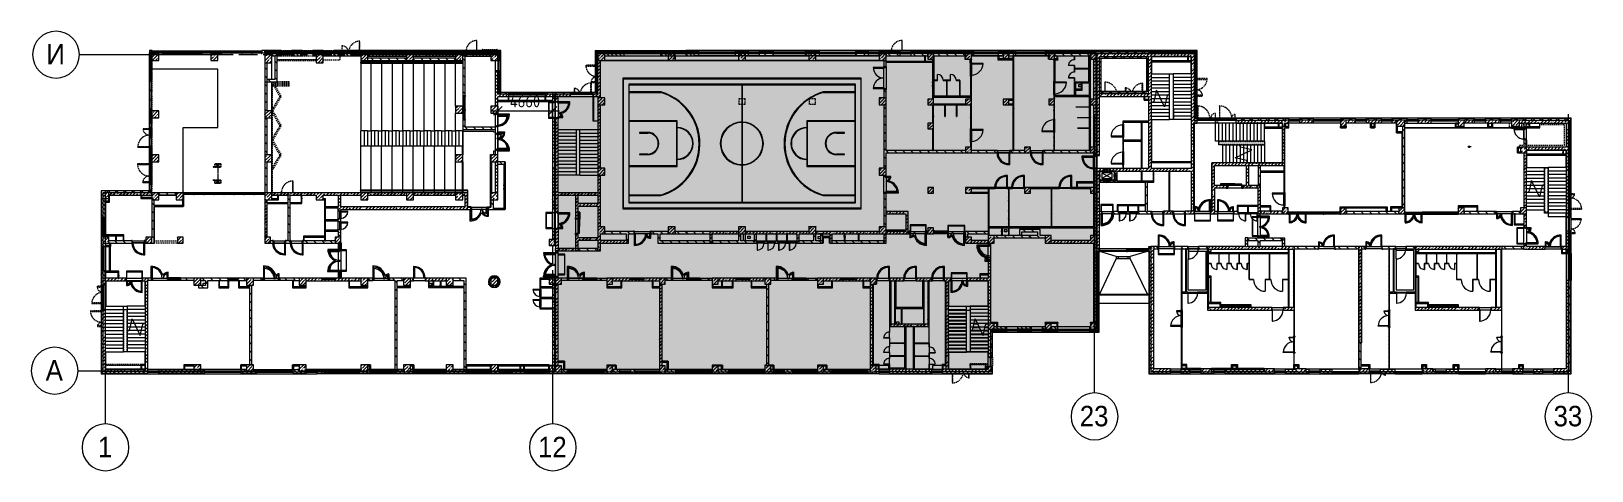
# Model space of a CAD drawing. Header units: millimetres. Extents: x 35143 to 244272, y -8553 to 29000.
# Drawn here: x 111034 to 244272, y -8553 to 29000 of the extents above; entities that cross this region are included whole.
import ezdxf

# ---------------------------------------------------------------- set-up
doc = ezdxf.new("R2010")
doc.units = ezdxf.units.MM
doc.linetypes.add('200_ШТРИХ__ш1_п0_6_', pattern=[160, 100, -60])
doc.linetypes.add('Осевая', pattern=[3175, 635, -476.25, 1587.5, -476.25])
for name, color, linetype, lineweight in [('A-ANNO-DIMS', 7, 'Continuous', 9), ('A-ANNO-DIMS-500', 7, 'Continuous', 9), ('A-DETL-2', 7, 'Continuous', 5), ('A-DETL-MBND-1', 7, '200_ШТРИХ__ш1_п0_6_', 9), ('A-DOOR-7', 7, 'Continuous', 5), ('A-GENM-2', 7, 'Continuous', 5), ('A-GLAZ-1', 7, 'Continuous', 5), ('A-GLAZ-CURT-1', 7, 'Continuous', 5), ('A-GLAZ-CWMG-1', 7, 'Continuous', 5), ('A-ROOF-1', 7, 'Continuous', 5), ('A-WALL', 7, 'Continuous', 9), ('A-WALL-4', 7, 'Continuous', 5), ('I-WALL-5', 7, 'Continuous', 5), ('M-EQPM-2', 7, 'Continuous', 5), ('S-COLS-1', 7, 'Continuous', 5), ('S-STRS-2', 7, 'Continuous', 5), ('S-STRS-MBND-2', 7, 'Continuous', 5), ('Оси', 7, 'Continuous', 9), ('Оси-1', 7, 'Continuous', 20), ('Оси-2', 7, 'Осевая', 9)]:
    doc.layers.add(name, color=color, linetype=linetype, lineweight=lineweight)
doc.layers.add('A-DETL-GENF-6', color=7, linetype='Continuous', lineweight=9, true_color=0xc0c0c0, transparency=0.4)
for name, color, linetype, lineweight, true_color in [('A-DETL-GENF-7', 7, 'Continuous', 5, 0xe2e2e2), ('A-DETL-GENF-8', 7, 'Continuous', 5, 0xaaaaaa), ('A-DETL-GENF-9', 7, 'Continuous', 5, 0xb7b7b7), ('A-DOOR-3', 7, 'Continuous', 5, 0xaaaaaa), ('A-DOOR-4', 7, 'Continuous', 5, 0xe2e2e2), ('A-DOOR-5', 7, 'Continuous', 5, 0xb7b7b7), ('A-DOOR-6', 7, 'Continuous', 5, 0x737373), ('A-DOOR-FRAM-3', 7, 'Continuous', 5, 0xe2e2e2), ('A-DOOR-FRAM-4', 7, 'Continuous', 5, 0xaaaaaa), ('A-DOOR-FRAM-5', 7, 'Continuous', 5, 0xb7b7b7), ('A-FLOR-2', 7, 'Continuous', 5, 0xaaaaaa), ('A-FLOR-3', 7, 'Continuous', 5, 0xb7b7b7), ('A-GENM-1', 7, 'Continuous', 5, 0x737373), ('A-GENM-3', 7, 'Continuous', 5, 0xe2ddcd), ('A-GLAZ-2', 7, 'Continuous', 5, 0x737373), ('A-GLAZ-CURT-2', 7, 'Continuous', 5, 0x737373), ('A-GLAZ-CWMG-2', 7, 'Continuous', 5, 0x383e42), ('A-GLAZ-CWMG-3', 7, 'Continuous', 5, 0x737373), ('A-WALL-5', 7, 'Continuous', 9, 0x737373), ('A-WALL-6', 7, 'Continuous', 5, 0x737373), ('A-WALL-PATT-1', 7, 'Continuous', 5, 0x787878), ('I-WALL-3', 7, 'Continuous', 5, 0xe7e7e7), ('I-WALL-4', 7, 'Continuous', 9, 0xe7e7e7), ('I-WALL-6', 7, 'Continuous', 5, 0x737373), ('I-WALL-7', 7, 'Continuous', 5, 0x787878), ('S-COLS-2', 7, 'Continuous', 5, 0x737373), ('S-STRS-1', 7, 'Continuous', 5, 0x737373), ('S-STRS-MBND-1', 7, 'Continuous', 5, 0x737373)]:
    doc.layers.add(name, color=color, linetype=linetype, lineweight=lineweight, true_color=true_color)
doc.styles.add('Arial_1', font='arial.ttf', dxfattribs={"width": 0.9, "height": 1750})
doc.styles.add('ISOCPEUR_2', font='isocpeur.ttf', dxfattribs={"width": 0.9, "height": 1000})
doc.dimstyles.new('ISO-2_0_0_9К_Средний_округл2_2', dxfattribs={"dimscale": 304.8, "dimtxt": 995.981176, "dimasz": 2.46063, "dimexe": 1.968504, "dimexo": 0, "dimgap": 0, "dimtad": 1, "dimdec": 0, "dimrnd": 10, "dimzin": 0, "dimdsep": 46, "dimtxsty": 'ISOCPEUR_2', "dimblk1": 'OBLIQUE', "dimblk2": 'OBLIQUE', "dimsah": 1, "dimcen": 0.09, "dimdle": 1.968504, "dimazin": 0, "dimtfac": 1, "dimtdec": 4, "dimtix": 1, "dimtmove": 0, "dimatfit": 3, "dimfxl": 1, "dimtvp": 1, "dimtolj": 1, "dimtzin": 0, "dimarcsym": 2})
pattern_1 = [(45, (-38790, -7650), (-285.123, 285.123), []), (45, (-38504.88, -7650), (-285.123, 285.123), [504.031, -100.806, 16.764, -84.042])]
pattern_2 = [(45, (-38790, -150), (-285.123, 285.123), []), (45, (-38504.88, -150), (-285.123, 285.123), [504.031, -100.806, 16.764, -84.042])]
pattern_3 = [(45, (117261.9, 0), (-353.5534, 353.5534), []), (135, (117261.9, 0), (-353.5534, -353.5534), [])]
pattern_4 = [(45, (117261.88, 0), (-285.1231, 285.1231), []), (45, (117547, 0), (-285.1231, 285.1231), [504.031, -100.806, 16.764, -84.042])]
pattern_5 = [(135, (117261.88, 0), (-176.7767, -176.7767), [])]
pattern_6 = [(135, (117261.9, 0), (-353.5534, -353.5534), [])]
pattern_7 = [(45, (117261.88, 0), (-176.7767, 176.7767), [])]
pattern_8 = [(135, (1826.41, 164.685), (-14.14214, -14.14214), []), (225, (1826.41, 164.685), (14.14214, -14.14214), [])]
pattern_9 = [(45, (-296.384, 164.685), (-14.1421, 14.1421), []), (135, (-296.384, 164.685), (-14.1421, -14.1421), [])]
pattern_10 = [(135, (1751.41, 164.685), (-14.14214, -14.14214), []), (225, (1751.41, 164.685), (14.14214, -14.14214), [])]
pattern_11 = [(45, (-371.384, 164.685), (-14.1421, 14.1421), []), (135, (-371.384, 164.685), (-14.1421, -14.1421), [])]
pattern_12 = [(135, (1576.41, 164.685), (-14.14214, -14.14214), []), (225, (1576.41, 164.685), (14.14214, -14.14214), [])]
pattern_13 = [(45, (-546.384, 164.685), (-14.1421, 14.1421), []), (135, (-546.384, 164.685), (-14.1421, -14.1421), [])]
pattern_14 = [(135, (117261.9, 0), (-377.1708, -377.1708), [533.4, -88.9, 17.78, -88.9]), (135, (117261.9, 376.94), (-377.1708, -377.1708), []), (50, (117261.9, 0), (637.6445, -55.7866), [66.675, -733.425]), (355, (117261.9, 0), (-123.3494, 668.6992), [53.34, -586.74]), (100.451, (117315, -4.65), (514.299, 612.908), [56.665, -623.315]), (46.184, (117261.9, 177.8), (948.7764, -147.1497), [100.012, -1100.137]), (96.636, (117340.9, 165.5), (830.909, 865.997), [84.998, -934.973]), (351.184, (117261.9, 177.8), (830.918, 865.988), [80.01, -880.11]), (21, (117350.8, 133.35), (530.6506, -357.9283), [66.675, -733.425]), (326, (117350.8, 133.35), (216.308, 644.6585), [53.34, -586.74]), (71.451, (117395, 103.5), (746.9596, 286.7243), [56.665, -623.315]), (37.5, (117261.88, 0), (10.81053, 295.9426), [16.764, -562.864, 16.764, -578.866, -588.962]), (37.5, (117261.88, 0), (10.81053, 295.9426), [-1175.258, 16.764, -572.198]), (7.5, (117261.88, 0), (233.86916, 350.63175), [16.764, -322.834, 16.764, -549.529, -224.472]), (7.5, (117261.88, 0), (233.86916, 350.63175), [-905.891, 16.764, -207.708]), (327.5, (117063.63, 0), (474.5678, -20.0513), [16.764, -205.486, 16.764, -676.656, -920.115]), (327.5, (117063.63, 0), (474.5678, -20.0513), [-915.67, 16.764, -903.351]), (317.5, (116974.73, 0), (518.4522, 88.9934), [16.764, -272.161, 16.764, -443.738, -653.415]), (317.5, (116974.73, 0), (518.4522, 88.9934), [-749.427, 16.764, -636.651])]
pattern_15 = [(135, (1751.41, 174.685), (-14.14214, -14.14214), []), (225, (1751.41, 174.685), (14.14214, -14.14214), [])]
pattern_16 = [(45, (-371.384, 174.685), (-14.1421, 14.1421), []), (135, (-371.384, 174.685), (-14.1421, -14.1421), [])]
pattern_17 = [(135, (1751.41, 104.685), (-14.14214, -14.14214), []), (225, (1751.41, 104.685), (14.14214, -14.14214), [])]
pattern_18 = [(45, (-371.384, 104.685), (-14.1421, 14.1421), []), (135, (-371.384, 104.685), (-14.1421, -14.1421), [])]
pattern_19 = [(135, (1951.41, 164.685), (-14.14214, -14.14214), []), (225, (1951.41, 164.685), (14.14214, -14.14214), [])]
pattern_20 = [(45, (-171.384, 164.685), (-14.1421, 14.1421), []), (135, (-171.384, 164.685), (-14.1421, -14.1421), [])]
pattern_21 = [(45, (117261.9, 0), (-530.33, 530.33), []), (135, (117261.9, 0), (-530.33, -530.33), [])]

msp = doc.modelspace()

# ---------------------------------------------------------------- texts
at = {"layer": 'Оси', "char_height": 1750, "attachment_point": 1, "style": 'Arial_1'}
for s, insert, width in [('\\fArial|b0|i0|c204|p34|;\\W.9;И', (112328.5, 27905.2), 1948.101), ('\\fArial|b0|i0|c204|p34|;\\W.9;А', (112270.4, 905.2), 1803.797), ('23', (200558.8, -3003), 3030.379), ('33', (241008.8, -3003), 3030.379), ('\\fArial|b0|i0|c204|p34|;\\W.9;1', (116734.3, -5649.6), 1515.189), ('12', (154308.8, -5649.6), 3030.379)]:
    msp.add_mtext(s, dxfattribs=dict(at, insert=insert, width=width))

# ---------------------------------------------------------------- blocks, each defined once
blk = doc.blocks.new('BSC_Колонна _Прямоугольная - 600х600-23286269-2_1_2_птичка')
at = {"layer": 'S-COLS-1'}
h = blk.add_hatch(dxfattribs=at)
h.set_pattern_fill('FP_68', color=256, style=0, pattern_type=2)
h.set_pattern_definition([(45, (-29509.74, -7600), (-285.123, 285.123), []), (45, (-29224.6, -7600), (-285.123, 285.123), [504.031, -100.806, 16.764, -84.042])])
h.paths.add_polyline_path([(-300, -300), (300, -300), (300, 300), (-300, 300)])
for p, q in [((300, 300), (-300, 300)), ((-300, 300), (-300, -300)), ((300, -300), (300, 300)), ((-300, -300), (300, -300))]:
    blk.add_line(p, q, dxfattribs=at)
blk = doc.blocks.new('BSC_Колонна _Прямоугольная - 500х500-23286270-2_1_2_птичка')
at = {"layer": 'S-COLS-1'}
h = blk.add_hatch(dxfattribs=at)
h.set_pattern_fill('FP_69', color=256, style=0, pattern_type=2)
h.set_pattern_definition(pattern_1)
h.paths.add_polyline_path([(-30, -250), (-30, 250), (-250, 250), (-250, -250)])
h = blk.add_hatch(dxfattribs=at)
h.set_pattern_fill('FP_69', color=256, style=0, pattern_type=2)
h.set_pattern_definition(pattern_1)
h.paths.add_polyline_path([(-30, -250), (250, -250), (250, 250), (-30, 250), (-30, 100)])
for p, q in [((-30, 250), (-250, 250)), ((-250, 250), (-250, -250)), ((-250, -250), (-30, -250))]:
    blk.add_line(p, q, dxfattribs=at)
at = {"layer": 'S-COLS-2'}
for p, q in [((250, 250), (-30, 250)), ((250, -250), (250, 250)), ((-30, -250), (250, -250))]:
    blk.add_line(p, q, dxfattribs=at)
blk = doc.blocks.new('BSC_Колонна _Прямоугольная - 500х500-V69-2_1_2_птичка')
at = {"layer": 'S-COLS-1'}
h = blk.add_hatch(dxfattribs=at)
h.set_pattern_fill('FP_70', color=256, style=0, pattern_type=2)
h.set_pattern_definition([(45, (-43160, -7650), (-285.123, 285.123), []), (45, (-42874.88, -7650), (-285.123, 285.123), [504.031, -100.806, 16.764, -84.042])])
h.paths.add_polyline_path([(-250, -250), (250, -250), (250, 250), (-250, 250)])
at = {"layer": 'S-COLS-2'}
for p, q in [((250, 250), (-250, 250)), ((-250, 250), (-250, -250)), ((250, -250), (250, 250)), ((-250, -250), (250, -250))]:
    blk.add_line(p, q, dxfattribs=at)
blk = doc.blocks.new('BSC_Колонна _Прямоугольная - 500х500-V70-2_1_2_птичка')
at = {"layer": 'S-COLS-1'}
h = blk.add_hatch(dxfattribs=at)
h.set_pattern_fill('FP_71', color=256, style=0, pattern_type=2)
h.set_pattern_definition([(45, (-47660, -7650), (-285.123, 285.123), []), (45, (-47374.88, -7650), (-285.123, 285.123), [504.031, -100.806, 16.764, -84.042])])
h.paths.add_polyline_path([(-250, -250), (250, -250), (250, 250), (-250, 250), (-250, 100)])
at = {"layer": 'S-COLS-2'}
for p, q in [((250, 250), (-250, 250)), ((-250, 250), (-250, -250)), ((250, -250), (250, 250)), ((-250, -250), (250, -250))]:
    blk.add_line(p, q, dxfattribs=at)
blk = doc.blocks.new('BSC_Колонна _Прямоугольная - 500х500-V71-2_1_2_птичка')
at = {"layer": 'S-COLS-1'}
h = blk.add_hatch(dxfattribs=at)
h.set_pattern_fill('FP_72', color=256, style=0, pattern_type=2)
h.set_pattern_definition([(45, (-52160, -7650), (-285.123, 285.123), []), (45, (-51874.88, -7650), (-285.123, 285.123), [504.031, -100.806, 16.764, -84.042])])
h.paths.add_polyline_path([(-250, -250), (250, -250), (250, 250), (-250, 250)])
at = {"layer": 'S-COLS-2'}
for p, q in [((250, 250), (-250, 250)), ((-250, 250), (-250, -250)), ((250, -250), (250, 250)), ((-250, -250), (250, -250))]:
    blk.add_line(p, q, dxfattribs=at)
blk = doc.blocks.new('BSC_Колонна _Прямоугольная - 500х500-V72-2_1_2_птичка')
at = {"layer": 'S-COLS-1'}
h = blk.add_hatch(dxfattribs=at)
h.set_pattern_fill('FP_73', color=256, style=0, pattern_type=2)
h.set_pattern_definition([(45, (-61160, -7650), (-285.1231, 285.1231), []), (45, (-60874.88, -7650), (-285.123, 285.123), [504.031, -100.806, 16.764, -84.042])])
h.paths.add_polyline_path([(-250, -250), (250, -250), (250, 250), (-250, 250)])
at = {"layer": 'S-COLS-2'}
for p, q in [((250, 250), (-250, 250)), ((-250, 250), (-250, -250)), ((250, -250), (250, 250)), ((-250, -250), (250, -250))]:
    blk.add_line(p, q, dxfattribs=at)
blk = doc.blocks.new('BSC_Колонна _Прямоугольная - 600х600-V73-2_1_2_птичка')
at = {"layer": 'S-COLS-1'}
h = blk.add_hatch(dxfattribs=at)
h.set_pattern_fill('FP_74', color=256, style=0, pattern_type=2)
h.set_pattern_definition([(45, (-25860, -200), (-285.123, 285.123), []), (45, (-25574.88, -200), (-285.123, 285.123), [504.031, -100.806, 16.764, -84.042])])
h.paths.add_polyline_path([(-105, -300), (300, -300), (300, 300), (-300, 300), (-300, -300)])
for p, q in [((300, 300), (-300, 300)), ((-300, 300), (-300, -300)), ((300, -300), (300, 300)), ((-300, -300), (300, -300))]:
    blk.add_line(p, q, dxfattribs=at)
blk = doc.blocks.new('BSC_Колонна _Прямоугольная - 600х600-V74-2_1_2_птичка')
at = {"layer": 'S-COLS-1'}
h = blk.add_hatch(dxfattribs=at)
h.set_pattern_fill('FP_75', color=256, style=0, pattern_type=2)
h.set_pattern_definition([(45, (-29509.74, -200), (-285.123, 285.123), []), (45, (-29224.6, -200), (-285.123, 285.123), [504.031, -100.806, 16.764, -84.042])])
h.paths.add_polyline_path([(-300, -300), (300, -300), (300, 300), (-300, 300)])
for p, q in [((300, 300), (-300, 300)), ((-300, 300), (-300, -300)), ((300, -300), (300, 300)), ((-300, -300), (300, -300))]:
    blk.add_line(p, q, dxfattribs=at)
blk = doc.blocks.new('BSC_Колонна _Прямоугольная - 500х500-V75-2_1_2_птичка')
at = {"layer": 'S-COLS-1'}
h = blk.add_hatch(dxfattribs=at)
h.set_pattern_fill('FP_76', color=256, style=0, pattern_type=2)
h.set_pattern_definition(pattern_2)
h.paths.add_polyline_path([(-50, -250), (-30, -250), (-30, 250), (-250, 250), (-250, -250)])
h = blk.add_hatch(dxfattribs=at)
h.set_pattern_fill('FP_76', color=256, style=0, pattern_type=2)
h.set_pattern_definition(pattern_2)
h.paths.add_polyline_path([(-6, -250), (250, -250), (250, 250), (-30, 250), (-30, -250)])
for p, q in [((-30, 250), (-250, 250)), ((-250, 250), (-250, -250)), ((-250, -250), (-30, -250))]:
    blk.add_line(p, q, dxfattribs=at)
at = {"layer": 'S-COLS-2'}
for p, q in [((250, 250), (-30, 250)), ((250, -250), (250, 250)), ((-30, -250), (250, -250))]:
    blk.add_line(p, q, dxfattribs=at)
blk = doc.blocks.new('BSC_Колонна _Прямоугольная - 500х500-V76-2_1_2_птичка')
at = {"layer": 'S-COLS-1'}
h = blk.add_hatch(dxfattribs=at)
h.set_pattern_fill('FP_77', color=256, style=0, pattern_type=2)
h.set_pattern_definition([(45, (-43160, -150), (-285.123, 285.123), []), (45, (-42874.88, -150), (-285.123, 285.123), [504.031, -100.806, 16.764, -84.042])])
h.paths.add_polyline_path([(-250, -250), (250, -250), (250, 250), (-250, 250), (-250, -30)])
at = {"layer": 'S-COLS-2'}
for p, q in [((250, 250), (-250, 250)), ((-250, 250), (-250, -250)), ((250, -250), (250, 250)), ((-250, -250), (250, -250))]:
    blk.add_line(p, q, dxfattribs=at)
blk = doc.blocks.new('BSC_Колонна _Прямоугольная - 500х500-V77-2_1_2_птичка')
at = {"layer": 'S-COLS-1'}
h = blk.add_hatch(dxfattribs=at)
h.set_pattern_fill('FP_78', color=256, style=0, pattern_type=2)
h.set_pattern_definition([(45, (-47660, -150), (-285.123, 285.123), []), (45, (-47374.88, -150), (-285.123, 285.123), [504.031, -100.806, 16.764, -84.042])])
h.paths.add_polyline_path([(-250, -250), (250, -250), (250, 250), (-250, 250), (-250, 80)])
at = {"layer": 'S-COLS-2'}
for p, q in [((250, 250), (-250, 250)), ((-250, 250), (-250, -250)), ((250, -250), (250, 250)), ((-250, -250), (250, -250))]:
    blk.add_line(p, q, dxfattribs=at)
blk = doc.blocks.new('BSC_Колонна _Прямоугольная - 500х500-V78-2_1_2_птичка')
at = {"layer": 'S-COLS-1'}
h = blk.add_hatch(dxfattribs=at)
h.set_pattern_fill('FP_79', color=256, style=0, pattern_type=2)
h.set_pattern_definition([(45, (-52160, -150), (-285.123, 285.123), []), (45, (-51874.88, -150), (-285.123, 285.123), [504.031, -100.806, 16.764, -84.042])])
h.paths.add_polyline_path([(-250, -250), (250, -250), (250, 250), (-250, 250)])
at = {"layer": 'S-COLS-2'}
for p, q in [((250, 250), (-250, 250)), ((-250, 250), (-250, -250)), ((250, -250), (250, 250)), ((-250, -250), (250, -250))]:
    blk.add_line(p, q, dxfattribs=at)
blk = doc.blocks.new('BSC_Колонна _Прямоугольная - 500х500-V79-2_1_2_птичка')
at = {"layer": 'S-COLS-1'}
h = blk.add_hatch(dxfattribs=at)
h.set_pattern_fill('FP_80', color=256, style=0, pattern_type=2)
h.set_pattern_definition([(45, (-61160, -150), (-285.123, 285.123), []), (45, (-60874.88, -150), (-285.123, 285.123), [504.031, -100.806, 16.764, -84.042])])
h.paths.add_polyline_path([(-159, -250), (250, -250), (250, 250), (-250, 250), (-250, -250)])
at = {"layer": 'S-COLS-2'}
for p, q in [((250, 250), (-250, 250)), ((-250, 250), (-250, -250)), ((250, -250), (250, 250)), ((-250, -250), (250, -250))]:
    blk.add_line(p, q, dxfattribs=at)
blk = doc.blocks.new('BSC_Колонна _Прямоугольная - 500х500-V80-2_1_2_птичка')
at = {"layer": 'S-COLS-1'}
h = blk.add_hatch(dxfattribs=at)
h.set_pattern_fill('FP_81', color=256, style=0, pattern_type=2)
h.set_pattern_definition([(45, (-65660, -150), (-285.1231, 285.1231), []), (45, (-65374.88, -150), (-285.1231, 285.1231), [504.031, -100.806, 16.764, -84.042])])
h.paths.add_polyline_path([(-22, -250), (250, -250), (250, 250), (-250, 250), (-250, -250)])
at = {"layer": 'S-COLS-2'}
for p, q in [((250, 250), (-250, 250)), ((-250, 250), (-250, -250)), ((250, -250), (250, 250)), ((-250, -250), (250, -250))]:
    blk.add_line(p, q, dxfattribs=at)
blk = doc.blocks.new('BSC_Колонна _Прямоугольная - 500х500-V81-2_1_2_птичка')
at = {"layer": 'S-COLS-1'}
h = blk.add_hatch(dxfattribs=at)
h.set_pattern_fill('FP_82', color=256, style=0, pattern_type=2)
h.set_pattern_definition([(45, (-75730, -3800), (-285.1231, 285.1231), []), (45, (-75444.88, -3800), (-285.1231, 285.1231), [504.031, -100.806, 16.764, -84.042])])
h.paths.add_polyline_path([(-250, -250), (250, -250), (250, 250), (-250, 250), (-250, -99)])
at = {"layer": 'S-COLS-2'}
for p, q in [((250, 250), (-250, 250)), ((-250, 250), (-250, -250)), ((250, -250), (250, 250)), ((-250, -250), (250, -250))]:
    blk.add_line(p, q, dxfattribs=at)
blk = doc.blocks.new('BSC_Колонна _Прямоугольная - 500х500-V82-2_1_2_птичка')
at = {"layer": 'S-COLS-1'}
h = blk.add_hatch(dxfattribs=at)
h.set_pattern_fill('FP_83', color=256, style=0, pattern_type=2)
h.set_pattern_definition([(45, (-80600, -3800), (-285.1231, 285.1231), []), (45, (-80314.88, -3800), (-285.1231, 285.1231), [504.031, -100.806, 16.764, -84.042])])
h.paths.add_polyline_path([(-121, -250), (250, -250), (250, 250), (-250, 250), (-250, -250)])
at = {"layer": 'S-COLS-2'}
for p, q in [((250, 250), (-250, 250)), ((-250, 250), (-250, -250)), ((250, -250), (250, 250)), ((-250, -250), (250, -250))]:
    blk.add_line(p, q, dxfattribs=at)
blk = doc.blocks.new('BSC_Колонна _Прямоугольная - 500х500-V83-2_1_2_птичка')
at = {"layer": 'S-COLS-1'}
h = blk.add_hatch(dxfattribs=at)
h.set_pattern_fill('FP_84', color=256, style=0, pattern_type=2)
h.set_pattern_definition([(45, (-65660, -7650), (-285.1231, 285.1231), []), (45, (-65374.88, -7650), (-285.1231, 285.1231), [504.031, -100.806, 16.764, -84.042])])
h.paths.add_polyline_path([(-22, -250), (250, -250), (250, 250), (-250, 250), (-250, -250)])
at = {"layer": 'S-COLS-2'}
for p, q in [((250, 250), (-250, 250)), ((-250, 250), (-250, -250)), ((250, -250), (250, 250)), ((-250, -250), (250, -250))]:
    blk.add_line(p, q, dxfattribs=at)
blk = doc.blocks.new('BSC_Колонна _Прямоугольная - 600х600-23205240-2_1_2_птичка')
at = {"layer": 'S-COLS-1'}
h = blk.add_hatch(dxfattribs=at)
h.set_pattern_fill('FP_85', color=256, style=0, pattern_type=2)
h.set_pattern_definition([(45, (-66460, -12000), (-285.1231, 285.1231), []), (45, (-66174.88, -12000), (-285.1231, 285.1231), [504.031, -100.806, 16.764, -84.042])])
h.paths.add_polyline_path([(-300, -300), (300, -300), (300, 300), (-300, 300)])
at = {"layer": 'S-COLS-2'}
for p, q in [((300, 300), (-300, 300)), ((-300, 300), (-300, -300)), ((300, -300), (300, 300)), ((-300, -300), (300, -300))]:
    blk.add_line(p, q, dxfattribs=at)
blk = doc.blocks.new('BSC_Колонна _Прямоугольная - 600х800-24078684-2_1_2_птичка')
at = {"layer": 'S-COLS-1'}
h = blk.add_hatch(dxfattribs=at)
h.set_pattern_fill('FP_86', color=256, style=0, pattern_type=2)
h.set_pattern_definition([(45, (-14010, -26700), (-285.123, 285.123), []), (45, (-13724.88, -26700), (-285.123, 285.123), [504.031, -100.806, 16.764, -84.042])])
h.paths.add_polyline_path([(300, -400), (300, 400), (-300, 400), (-300, -400)])
for p, q in [((300, 400), (-300, 400)), ((-300, 400), (-300, -400)), ((300, -400), (300, 400)), ((-300, -400), (300, -400))]:
    blk.add_line(p, q, dxfattribs=at)
blk = doc.blocks.new('BSC_Колонна _Прямоугольная - 600х600-V84-2_1_2_птичка')
at = {"layer": 'S-COLS-1'}
h = blk.add_hatch(dxfattribs=at)
h.set_pattern_fill('FP_88', color=256, style=0, pattern_type=2)
h.set_pattern_definition([(45, (-14010, -14900), (-285.123, 285.123), []), (45, (-13724.88, -14900), (-285.123, 285.123), [504.031, -100.806, 16.764, -84.042])])
h.paths.add_polyline_path([(-300, -300), (300, -300), (300, 300), (-300, 300), (-300, -208)])
for p, q in [((300, 300), (-300, 300)), ((-300, 300), (-300, -300)), ((300, -300), (300, 300)), ((-300, -300), (300, -300))]:
    blk.add_line(p, q, dxfattribs=at)
blk = doc.blocks.new('BSC_Колонна _Прямоугольная - 600х600-23295697-2_1_2_птичка')
at = {"layer": 'S-COLS-1'}
h = blk.add_hatch(dxfattribs=at)
h.set_pattern_fill('FP_89', color=256, style=0, pattern_type=2)
h.set_pattern_definition([(45, (-14010, -18150), (-285.123, 285.123), []), (45, (-13724.88, -18150), (-285.123, 285.123), [504.031, -100.806, 16.764, -84.042])])
h.paths.add_polyline_path([(-300, -300), (300, -300), (300, 300), (-300, 300)])
for p, q in [((300, 300), (-300, 300)), ((-300, 300), (-300, -300)), ((300, -300), (300, 300)), ((-300, -300), (300, -300))]:
    blk.add_line(p, q, dxfattribs=at)
blk = doc.blocks.new('BSC_Колонна _Прямоугольная - 600х600-V85-2_1_2_птичка')
at = {"layer": 'S-COLS-1'}
h = blk.add_hatch(dxfattribs=at)
h.set_pattern_fill('FP_90', color=256, style=0, pattern_type=2)
h.set_pattern_definition([(45, (-14010, -21900), (-285.123, 285.123), []), (45, (-13724.88, -21900), (-285.123, 285.123), [504.031, -100.806, 16.764, -84.042])])
h.paths.add_polyline_path([(-300, -300), (300, -300), (300, 300), (-300, 300)])
for p, q in [((300, 300), (-300, 300)), ((-300, 300), (-300, -300)), ((300, -300), (300, 300)), ((-300, -300), (300, -300))]:
    blk.add_line(p, q, dxfattribs=at)
blk = doc.blocks.new('BSC_Колонна _Прямоугольная - 600х600-V86-2_1_2_птичка')
at = {"layer": 'S-COLS-1'}
h = blk.add_hatch(dxfattribs=at)
h.set_pattern_fill('FP_91', color=256, style=0, pattern_type=2)
h.set_pattern_definition([(45, (-25860, -7600), (-285.123, 285.123), []), (45, (-25574.88, -7600), (-285.123, 285.123), [504.031, -100.806, 16.764, -84.042])])
h.paths.add_polyline_path([(-300, -300), (300, -300), (300, 300), (-300, 300), (-300, 150)])
for p, q in [((300, 300), (-300, 300)), ((-300, 300), (-300, -300)), ((300, -300), (300, 300)), ((-300, -300), (300, -300))]:
    blk.add_line(p, q, dxfattribs=at)
blk = doc.blocks.new('BSC_Колонна _Прямоугольная - 600х600-V87-2_1_2_птичка')
at = {"layer": 'S-COLS-1'}
h = blk.add_hatch(dxfattribs=at)
h.set_pattern_fill('FP_92', color=256, style=0, pattern_type=2)
h.set_pattern_definition([(45, (-26110, -26800), (-285.123, 285.123), []), (45, (-25824.88, -26800), (-285.123, 285.123), [504.031, -100.806, 16.764, -84.042])])
h.paths.add_polyline_path([(-300, -300), (300, -300), (300, 300), (-300, 300)])
for p, q in [((300, 300), (-300, 300)), ((-300, 300), (-300, -300)), ((300, -300), (300, 300)), ((-300, -300), (300, -300))]:
    blk.add_line(p, q, dxfattribs=at)
blk = doc.blocks.new('BSC_Колонна _Прямоугольная - 600х600-V88-2_1_2_птичка')
at = {"layer": 'S-COLS-1'}
h = blk.add_hatch(dxfattribs=at)
h.set_pattern_fill('FP_93', color=256, style=0, pattern_type=2)
h.set_pattern_definition([(45, (-26110, -14900), (-285.123, 285.123), []), (45, (-25824.88, -14900), (-285.123, 285.123), [504.031, -100.806, 16.764, -84.042])])
h.paths.add_polyline_path([(-300, -300), (300, -300), (300, 300), (-300, 300)])
for p, q in [((300, 300), (-300, 300)), ((-300, 300), (-300, -300)), ((300, -300), (300, 300)), ((-300, -300), (300, -300))]:
    blk.add_line(p, q, dxfattribs=at)
blk = doc.blocks.new('BSC_Колонна _Прямоугольная - 600х600-V89-2_1_2_птичка')
at = {"layer": 'S-COLS-1'}
h = blk.add_hatch(dxfattribs=at)
h.set_pattern_fill('FP_94', color=256, style=0, pattern_type=2)
h.set_pattern_definition([(45, (-66460, -17000), (-285.1231, 285.1231), []), (45, (-66174.88, -17000), (-285.1231, 285.1231), [504.031, -100.806, 16.764, -84.042])])
h.paths.add_polyline_path([(-300, -300), (300, -300), (300, 300), (-300, 300), (-300, 6)])
at = {"layer": 'S-COLS-2'}
for p, q in [((300, 300), (-300, 300)), ((-300, 300), (-300, -300)), ((300, -300), (300, 300)), ((-300, -300), (300, -300))]:
    blk.add_line(p, q, dxfattribs=at)
blk = doc.blocks.new('BSC_Колонна _Прямоугольная - 500х500-23287078-2_1_2_птичка')
at = {"layer": 'S-COLS-1'}
h = blk.add_hatch(dxfattribs=at)
h.set_pattern_fill('FP_96', color=256, style=0, pattern_type=2)
h.set_pattern_definition([(45, (-84450, -22950), (-285.1231, 285.1231), []), (45, (-84164.88, -22950), (-285.1231, 285.1231), [504.031, -100.806, 16.764, -84.042])])
h.paths.add_polyline_path([(-250, -250), (250, -250), (250, 250), (-250, 250), (-250, -160)])
at = {"layer": 'S-COLS-2'}
for p, q in [((250, 250), (-250, 250)), ((-250, 250), (-250, -250)), ((250, -250), (250, 250)), ((-250, -250), (250, -250))]:
    blk.add_line(p, q, dxfattribs=at)
blk = doc.blocks.new('110_Дверь_СКБ_1Ст_Внутренняя1 - Д-8 950x2100h_охрана-V90-2_1_2_птичка')
at = {"layer": 'A-DOOR-3'}
h = blk.add_hatch(dxfattribs=at)
h.set_pattern_fill('FP_100', color=256, style=0, pattern_type=2)
h.set_pattern_definition(pattern_8)
h.paths.add_polyline_path([(487.5, 100), (462.5, 100), (462.5, -100), (487.5, -100), (487.5, -34.8)])
at = {"layer": 'A-DOOR-4'}
h = blk.add_hatch(color=256, dxfattribs=at)
h.paths.add_polyline_path([(-437.5, 100), (-437.5, 20), (-402.5, 20), (-402.5, 60), (-412.5, 60), (-416.2, 100)])
h.paths.add_polyline_path([(437.5, 100), (437.5, 60), (427.5, 60), (427.5, 20), (462.5, 20), (462.5, 100)])
at = {"layer": 'A-DOOR-FRAM-3'}
for points in [[(-492.5, 108), (-492.5, 100), (-422.5, 100), (-422.5, 108)], [(-422.5, 20), (-437.5, 20), (-437.5, -100), (-422.5, -100), (-422.5, -34.8)], [(397.5, 950), (397.5, 100), (437.5, 100), (437.5, 950)], [(511.4, 108), (447.5, 108), (447.5, 100), (517.5, 100), (517.5, 108)], [(462.5, 20), (447.5, 20), (447.5, -100), (462.5, -100), (462.5, -34.8)], [(-492.5, -100), (-492.5, -108), (-422.5, -108), (-422.5, -100)], [(517.5, -100), (447.5, -100), (447.5, -108), (517.5, -108)]]:
    blk.add_hatch(color=256, dxfattribs=at).paths.add_polyline_path(points)
at = {"layer": 'A-DOOR-FRAM-4'}
h = blk.add_hatch(dxfattribs=at)
h.set_pattern_fill('FP_101', color=256, style=0, pattern_type=2)
h.set_pattern_definition(pattern_9)
h.paths.add_polyline_path([(-437.5, 100), (-462.5, 100), (-462.5, -100), (-437.5, -100), (-437.5, -34.8)])
at = {"layer": 'A-DOOR-3'}
for p, q in [((437.5, 950), (397.5, 950)), ((397.5, 950), (397.5, 100)), ((397.5, 100), (437.5, 100)), ((437.5, 100), (437.5, 950))]:
    blk.add_line(p, q, dxfattribs=at)
blk.add_arc((437.5, 100), 850, 90, 180, dxfattribs=at)
at = {"layer": 'A-DOOR-FRAM-4'}
for p, q in [((-422.5, 108), (-492.5, 108)), ((-492.5, 108), (-492.5, 100)), ((-492.5, 100), (-422.5, 100)), ((-437.5, 100), (-462.5, 100)), ((-462.5, 100), (-462.5, -100)), ((-412.5, 100), (-437.5, 100)), ((-437.5, 100), (-437.5, 20)), ((-437.5, -100), (-437.5, 100)), ((-422.5, 100), (-437.5, 100)), ((-437.5, 100), (-437.5, 99)), ((-437.5, 99), (-422.5, 99)), ((-437.5, 20), (-402.5, 20)), ((-422.5, 20), (-437.5, 20)), ((-437.5, 20), (-437.5, -100)), ((-422.5, 100), (-422.5, 108)), ((-422.5, 99), (-422.5, 100)), ((-422.5, -100), (-422.5, 20)), ((-412.5, 60), (-412.5, 100)), ((-402.5, 60), (-412.5, 60)), ((-402.5, 20), (-402.5, 60)), ((437.5, 60), (427.5, 60)), ((427.5, 60), (427.5, 20)), ((427.5, 20), (462.5, 20)), ((437.5, 100), (437.5, 60)), ((462.5, 100), (437.5, 100)), ((517.5, 108), (447.5, 108)), ((447.5, 108), (447.5, 100)), ((462.5, 100), (447.5, 100)), ((447.5, 100), (447.5, 99)), ((447.5, 100), (517.5, 100)), ((447.5, 99), (462.5, 99)), ((462.5, 20), (447.5, 20)), ((447.5, 20), (447.5, -100)), ((462.5, 20), (462.5, 100)), ((487.5, 100), (462.5, 100)), ((462.5, 100), (462.5, -100)), ((462.5, 99), (462.5, 100)), ((462.5, -100), (462.5, 20)), ((487.5, -100), (487.5, 100)), ((517.5, 100), (517.5, 108)), ((-422.5, -100), (-492.5, -100)), ((-492.5, -100), (-492.5, -108)), ((-492.5, -108), (-422.5, -108)), ((-462.5, -100), (-437.5, -100)), ((-437.5, -100), (-422.5, -100)), ((-422.5, -108), (-422.5, -100)), ((447.5, -100), (462.5, -100)), ((517.5, -100), (447.5, -100)), ((447.5, -100), (447.5, -108)), ((447.5, -108), (517.5, -108)), ((462.5, -100), (487.5, -100)), ((517.5, -108), (517.5, -100))]:
    blk.add_line(p, q, dxfattribs=at)
blk = doc.blocks.new('110_Дверь_СКБ_2Ст - Д-5_п_ Из игровой в коридор-32679362-2_1_2_птичка')
at = {"layer": 'A-DOOR-4'}
h = blk.add_hatch(color=256, dxfattribs=at)
h.paths.add_polyline_path([(652.5, 30), (712.5, 30), (712.5, 110), (662.5, 110), (662.5, 60), (652.5, 60)])
h.paths.add_polyline_path([(-687.5, 30), (-627.5, 30), (-627.5, 60), (-637.5, 60), (-637.5, 110), (-687.5, 110)])
for points in [[(-587.5, 110), (-587.5, 510), (-637.5, 510), (-637.5, 110)], [(612.5, 110), (662.5, 110), (662.5, 1010), (612.5, 1010), (612.5, 152.6)], [(712.5, -110), (712.5, 30), (697.5, 30), (697.5, -110)]]:
    blk.add_hatch(color=256, dxfattribs=at).paths.add_polyline_path(points)
at = {"layer": 'A-DOOR-FRAM-3'}
for points in [[(-672.5, 110), (-672.5, 118), (-742.5, 118), (-742.5, 110)], [(-672.5, -110), (-672.5, 30), (-687.5, 30), (-687.5, -110)], [(767.5, 110), (767.5, 118), (697.5, 118), (697.5, 110)], [(-672.5, -118), (-672.5, -110), (-742.5, -110), (-742.5, -118)], [(767.5, -118), (767.5, -110), (697.5, -110), (697.5, -118)]]:
    blk.add_hatch(color=256, dxfattribs=at).paths.add_polyline_path(points)
at = {"layer": 'A-DOOR-3'}
for p, q in [((-637.5, 510), (-637.5, 110)), ((-587.5, 510), (-637.5, 510)), ((-637.5, 110), (-587.5, 110)), ((-587.5, 110), (-587.5, 510)), ((662.5, 1010), (612.5, 1010)), ((612.5, 1010), (612.5, 110)), ((612.5, 110), (662.5, 110)), ((662.5, 110), (662.5, 1010))]:
    blk.add_line(p, q, dxfattribs=at)
for centre, radius, start, end in [((-637.5, 110), 400, 360, 90), ((662.5, 110), 900, 90, 180)]:
    blk.add_arc(centre, radius, start, end, dxfattribs=at)
at = {"layer": 'A-DOOR-FRAM-4'}
for p, q in [((-672.5, 118), (-742.5, 118)), ((-742.5, 118), (-742.5, 110)), ((-742.5, 110), (-672.5, 110)), ((-637.5, 110), (-687.5, 110)), ((-687.5, 110), (-687.5, 30)), ((-687.5, 30), (-627.5, 30)), ((-672.5, 30), (-687.5, 30)), ((-687.5, 30), (-687.5, -110)), ((-672.5, 110), (-672.5, 118)), ((-672.5, -110), (-672.5, 30)), ((-637.5, 60), (-637.5, 110)), ((-627.5, 60), (-637.5, 60)), ((-627.5, 30), (-627.5, 60)), ((662.5, 60), (652.5, 60)), ((652.5, 60), (652.5, 30)), ((652.5, 30), (712.5, 30)), ((662.5, 110), (662.5, 60)), ((712.5, 110), (662.5, 110)), ((767.5, 118), (697.5, 118)), ((697.5, 118), (697.5, 110)), ((697.5, 110), (767.5, 110)), ((712.5, 30), (697.5, 30)), ((697.5, 30), (697.5, -110)), ((712.5, 30), (712.5, 110)), ((712.5, -110), (712.5, 30)), ((767.5, 110), (767.5, 118)), ((-672.5, -110), (-742.5, -110)), ((-742.5, -110), (-742.5, -118)), ((-742.5, -118), (-672.5, -118)), ((-687.5, -110), (-672.5, -110)), ((-672.5, -118), (-672.5, -110)), ((697.5, -110), (712.5, -110)), ((767.5, -110), (697.5, -110)), ((697.5, -110), (697.5, -118)), ((697.5, -118), (767.5, -118)), ((767.5, -118), (767.5, -110))]:
    blk.add_line(p, q, dxfattribs=at)
blk = doc.blocks.new('110_Дверь_СКБ_1Ст_Внутренняя1 - Д-4 1100x2100h_су мгн-32375332-2_1_2_птичка')
at = {"layer": 'A-DOOR-3'}
h = blk.add_hatch(dxfattribs=at)
h.set_pattern_fill('FP_40', color=256, style=0, pattern_type=2)
h.set_pattern_definition(pattern_10)
h.paths.add_polyline_path([(562.5, 100), (537.5, 100), (537.5, -100), (562.5, -100)])
at = {"layer": 'A-DOOR-4'}
h = blk.add_hatch(color=256, dxfattribs=at)
h.paths.add_polyline_path([(512.5, 100), (512.5, 60), (502.5, 60), (502.5, 20), (537.5, 20), (537.5, 100)])
h.paths.add_polyline_path([(-487.5, 100), (-512.5, 100), (-512.5, 20), (-477.5, 20), (-477.5, 60), (-487.5, 60)])
at = {"layer": 'A-DOOR-FRAM-3'}
for points in [[(-567.5, 108), (-567.5, 100), (-497.5, 100), (-497.5, 108)], [(-497.5, 20), (-512.5, 20), (-512.5, -100), (-497.5, -100)], [(-487.5, 1100), (-487.5, 100), (-447.5, 100), (-447.5, 1100)], [(592.5, 108), (522.5, 108), (522.5, 100), (592.5, 100)], [(537.5, 20), (522.5, 20), (522.5, -100), (537.5, -100)], [(-567.5, -100), (-567.5, -108), (-497.5, -108), (-497.5, -100)], [(592.5, -100), (522.5, -100), (522.5, -108), (592.5, -108)]]:
    blk.add_hatch(color=256, dxfattribs=at).paths.add_polyline_path(points)
at = {"layer": 'A-DOOR-FRAM-4'}
h = blk.add_hatch(dxfattribs=at)
h.set_pattern_fill('FP_41', color=256, style=0, pattern_type=2)
h.set_pattern_definition(pattern_11)
h.paths.add_polyline_path([(-512.5, 100), (-537.5, 100), (-537.5, -100), (-512.5, -100)])
at = {"layer": 'A-DOOR-3'}
for p, q in [((-487.5, 1100), (-487.5, 100)), ((-447.5, 1100), (-487.5, 1100)), ((-487.5, 100), (-447.5, 100)), ((-447.5, 100), (-447.5, 1100))]:
    blk.add_line(p, q, dxfattribs=at)
blk.add_arc((-487.5, 100), 1000, 360, 90, dxfattribs=at)
at = {"layer": 'A-DOOR-FRAM-4'}
for p, q in [((-497.5, 108), (-567.5, 108)), ((-567.5, 108), (-567.5, 100)), ((-567.5, 100), (-497.5, 100)), ((-512.5, 100), (-537.5, 100)), ((-537.5, 100), (-537.5, -100)), ((-487.5, 100), (-512.5, 100)), ((-512.5, 100), (-512.5, 20)), ((-512.5, -100), (-512.5, 100)), ((-497.5, 100), (-512.5, 100)), ((-512.5, 100), (-512.5, 99)), ((-512.5, 99), (-497.5, 99)), ((-512.5, 20), (-477.5, 20)), ((-497.5, 20), (-512.5, 20)), ((-512.5, 20), (-512.5, -100)), ((-497.5, 100), (-497.5, 108)), ((-497.5, 99), (-497.5, 100)), ((-497.5, -100), (-497.5, 20)), ((-487.5, 60), (-487.5, 100)), ((-477.5, 60), (-487.5, 60)), ((-477.5, 20), (-477.5, 60)), ((512.5, 60), (502.5, 60)), ((502.5, 60), (502.5, 20)), ((502.5, 20), (537.5, 20)), ((512.5, 100), (512.5, 60)), ((537.5, 100), (512.5, 100)), ((592.5, 108), (522.5, 108)), ((522.5, 108), (522.5, 100)), ((537.5, 100), (522.5, 100)), ((522.5, 100), (522.5, 99)), ((522.5, 100), (592.5, 100)), ((522.5, 99), (537.5, 99)), ((537.5, 20), (522.5, 20)), ((522.5, 20), (522.5, -100)), ((537.5, 20), (537.5, 100)), ((562.5, 100), (537.5, 100)), ((537.5, 100), (537.5, -100)), ((537.5, 99), (537.5, 100)), ((537.5, -100), (537.5, 20)), ((562.5, -100), (562.5, 100)), ((592.5, 100), (592.5, 108)), ((-497.5, -100), (-567.5, -100)), ((-567.5, -100), (-567.5, -108)), ((-567.5, -108), (-497.5, -108)), ((-537.5, -100), (-512.5, -100)), ((-512.5, -100), (-497.5, -100)), ((-497.5, -108), (-497.5, -100)), ((522.5, -100), (537.5, -100)), ((592.5, -100), (522.5, -100)), ((522.5, -100), (522.5, -108)), ((522.5, -108), (592.5, -108)), ((537.5, -100), (562.5, -100)), ((592.5, -108), (592.5, -100))]:
    blk.add_line(p, q, dxfattribs=at)
blk = doc.blocks.new('120_Окно_СКБ_1Ст - 120_Окно_СКБ_1Ст 900х2500_h_ с форточкой-22876038-2_1_2_птичка')
at = {"layer": 'A-GLAZ-1'}
for p, q in [((-450, -127), (-450, -57)), ((-450, -57), (-380, -57)), ((450, -57), (-450, -57)), ((-380, -127), (-450, -127)), ((-450, -127), (-400, -127)), ((-380, -127), (-400, -127)), ((-400, -127), (-400, -137)), ((-400, -137), (400, -137)), ((400, -137), (-400, -137)), ((-380, -57), (-380, -127)), ((380, -87), (-380, -87)), ((-380, -87), (-380, -127)), ((-330, -137), (-330, -87)), ((-330, -107), (330, -107)), ((330, -117), (-330, -117)), ((330, -137), (330, -87)), ((380, -127), (380, -57)), ((380, -57), (450, -57)), ((380, -127), (380, -87)), ((450, -127), (380, -127)), ((400, -127), (380, -127)), ((400, -127), (450, -127)), ((400, -137), (400, -127)), ((450, -57), (450, -127))]:
    blk.add_line(p, q, dxfattribs=at)
blk = doc.blocks.new('120_Окно_СКБ_1Ст - 120_Окно_СКБ_1Ст 900х2500_h_ с форточкой-22877787-2_1_2_птичка')
at = {"layer": 'A-GLAZ-1'}
for p, q in [((-450, -127), (-450, -57)), ((-450, -57), (-380, -57)), ((450, -57), (-450, -57)), ((-380, -127), (-450, -127)), ((-450, -127), (-400, -127)), ((-380, -127), (-400, -127)), ((-400, -127), (-400, -137)), ((-400, -137), (400, -137)), ((400, -137), (-400, -137)), ((-380, -57), (-380, -127)), ((380, -87), (-380, -87)), ((-380, -87), (-380, -127)), ((-330, -137), (-330, -87)), ((-330, -107), (330, -107)), ((330, -117), (-330, -117)), ((330, -137), (330, -87)), ((380, -127), (380, -57)), ((380, -57), (450, -57)), ((380, -127), (380, -87)), ((450, -127), (380, -127)), ((400, -127), (380, -127)), ((400, -127), (450, -127)), ((400, -137), (400, -127)), ((450, -57), (450, -127))]:
    blk.add_line(p, q, dxfattribs=at)
blk = doc.blocks.new('110_Дверь_СКБ_2Ст_Внутренняя - ДН-7д_л__ ДОО_Дв_1450x2100h_Загрузочная_ Помещение холодильных камер-21737406-2_1_2_птичка')
at = {"layer": 'A-DETL-MBND-1'}
for points in [[(-662.5, 283), (-662.5, 600), (-742.5, 600), (-742.5, 283)], [(767.5, 283), (767.5, 990), (687.5, 990), (687.5, 283)]]:
    blk.add_hatch(color=256, dxfattribs=at).paths.add_polyline_path(points)
for p, q in [((-742.5, 600), (-742.5, 283)), ((-662.5, 600), (-742.5, 600)), ((-662.5, 283), (-662.5, 600)), ((767.5, 990), (687.5, 990)), ((687.5, 990), (687.5, 283)), ((767.5, 283), (767.5, 990))]:
    blk.add_line(p, q, dxfattribs=at)
for centre, radius, start, end in [((-742.5, 40), 560, 26.054046, 90), ((767.5, 40), 950, 90, 165)]:
    blk.add_arc(centre, radius, start, end, dxfattribs=at)
blk = doc.blocks.new('110_Дверь_СКБ_1Ст_Внутренняя1 - ДН-6д_ ДОО_Дв_1150x2100-24253098-2_1_2_птичка')
at = {"layer": 'A-DETL-MBND-1'}
blk.add_hatch(color=256, dxfattribs=at).paths.add_polyline_path([(-472.5, 283), (-472.5, 1090), (-512.5, 1090), (-512.5, 283)])
for p, q in [((-512.5, 1090), (-512.5, 283)), ((-472.5, 1090), (-512.5, 1090)), ((-472.5, 283), (-472.5, 1090))]:
    blk.add_line(p, q, dxfattribs=at)
blk.add_arc((-512.5, 40), 1050, 13.41257, 90, dxfattribs=at)
blk = doc.blocks.new('Прямоугольный импост - Импост структурный с накладкой - 190мм-22856075-2_1_2_птичка')
at = {"layer": 'A-GLAZ-CWMG-1'}
for p, q in [((0, 190), (-50, 190)), ((-50, 190), (-50, 40)), ((-50, 40), (-40, 40)), ((-40, 0), (-50, 0)), ((-50, 0), (-50, -17)), ((-40, 40), (-40, 0)), ((-10, 0), (-10, 40)), ((-10, 40), (0, 40)), ((0, 0), (-10, 0)), ((0, 40), (0, 190)), ((0, -17), (0, 0)), ((-50, -17), (0, -17))]:
    blk.add_line(p, q, dxfattribs=at)
blk = doc.blocks.new('Прямоугольный импост - Импост структурный с накладкой - 190мм-V91-2_1_2_птичка')
at = {"layer": 'A-GLAZ-CWMG-1'}
for p, q in [((0, 190), (-50, 190)), ((-50, 190), (-50, 40)), ((-50, 40), (-40, 40)), ((-40, 0), (-50, 0)), ((-50, 0), (-50, -17)), ((-40, 40), (-40, 0)), ((-10, 0), (-10, 40)), ((-10, 40), (0, 40)), ((0, 0), (-10, 0)), ((0, 40), (0, 188)), ((0, -17), (0, 0)), ((-50, -17), (0, -17))]:
    blk.add_line(p, q, dxfattribs=at)
blk = doc.blocks.new('DOR_Проход в стене_Прямоугольный - 1050x1150 EI30-23344994-2_1_2_птичка')
at = {"layer": 'A-DOOR-3'}
for p, q in [((525, 100), (-525, 100)), ((525, -100), (-525, -100))]:
    blk.add_line(p, q, dxfattribs=at)
blk = doc.blocks.new('Прямоугольный импост - Импост структурный с накладкой - 190мм-22856805-2_1_2_птичка')
at = {"layer": 'A-GLAZ-CWMG-1'}
for p, q in [((0, 17), (-50, 17)), ((-50, 17), (-50, 0)), ((-50, 0), (-40, 0)), ((-40, 0), (-40, -40)), ((-10, -40), (-10, 0)), ((-10, 0), (0, 0)), ((0, 11), (0, 17)), ((-40, -40), (-50, -40)), ((-50, -40), (-50, -190)), ((-50, -190), (0, -190)), ((0, -40), (-10, -40))]:
    blk.add_line(p, q, dxfattribs=at)
blk = doc.blocks.new('BSC_Колонна _Прямоугольная - 600х600-23205375-2_1_2_птичка')
at = {"layer": 'S-COLS-1'}
h = blk.add_hatch(dxfattribs=at)
h.set_pattern_fill('FP_102', color=256, style=0, pattern_type=2)
h.set_pattern_definition([(45, (-54460, -12000), (-285.123, 285.123), []), (45, (-54174.88, -12000), (-285.123, 285.123), [504.031, -100.806, 16.764, -84.042])])
h.paths.add_polyline_path([(-300, -300), (300, -300), (300, 300), (-300, 300)])
at = {"layer": 'S-COLS-2'}
for p, q in [((300, 300), (-300, 300)), ((-300, 300), (-300, -300)), ((300, -300), (300, 300)), ((-300, -300), (300, -300))]:
    blk.add_line(p, q, dxfattribs=at)
blk = doc.blocks.new('BSC_Колонна _Прямоугольная - 600х600-V92-2_1_2_птичка')
at = {"layer": 'S-COLS-1'}
h = blk.add_hatch(dxfattribs=at)
h.set_pattern_fill('FP_103', color=256, style=0, pattern_type=2)
h.set_pattern_definition([(45, (-42460, -26800), (-285.123, 285.123), []), (45, (-42174.88, -26800), (-285.123, 285.123), [504.031, -100.806, 16.764, -84.042])])
h.paths.add_polyline_path([(-300, -300), (300, -300), (300, 300), (-300, 300), (-300, 39)])
at = {"layer": 'S-COLS-2'}
for p, q in [((300, 300), (-300, 300)), ((-300, 300), (-300, -300)), ((300, -300), (300, 300)), ((-300, -300), (300, -300))]:
    blk.add_line(p, q, dxfattribs=at)
blk = doc.blocks.new('110_Дверь_СКБ_2Ст - Д-6_л__ ДОО_Дв_1450x2100h_Дверь из раздевальной в коридор-V93-2_1_2_птичка')
at = {"layer": 'A-DOOR-3'}
h = blk.add_hatch(dxfattribs=at)
h.set_pattern_fill('FP_25', color=256, style=0, pattern_type=2)
h.set_pattern_definition(pattern_12)
h.paths.add_polyline_path([(737.5, 100), (712.5, 100), (712.5, -100), (737.5, -100)])
at = {"layer": 'A-DOOR-4'}
h = blk.add_hatch(color=256, dxfattribs=at)
h.paths.add_polyline_path([(712.5, 100), (662.5, 100), (662.5, 50), (652.5, 50), (652.5, 20), (712.5, 20)])
h.paths.add_polyline_path([(-627.5, 20), (-627.5, 50), (-637.5, 50), (-637.5, 100), (-687.5, 100), (-687.5, 20)])
for points in [[(-587.5, 100), (-587.5, 450), (-637.5, 450), (-637.5, 100)], [(662.5, 100), (662.5, 1050), (612.5, 1050), (612.5, 100)]]:
    blk.add_hatch(color=256, dxfattribs=at).paths.add_polyline_path(points)
at = {"layer": 'A-DOOR-FRAM-3'}
for points in [[(-672.5, 100), (-672.5, 108), (-742.5, 108), (-742.5, 100)], [(-672.5, 20), (-687.5, 20), (-687.5, -100), (-672.5, -94.3)], [(767.5, 100), (767.5, 108), (697.5, 108), (697.5, 100)], [(712.5, 20), (697.5, 20), (697.5, -100), (712.5, -100)], [(-672.5, -100), (-742.5, -100), (-742.5, -108), (-672.5, -108)], [(767.5, -108), (767.5, -100), (697.5, -100), (697.5, -108)]]:
    blk.add_hatch(color=256, dxfattribs=at).paths.add_polyline_path(points)
at = {"layer": 'A-DOOR-FRAM-4'}
h = blk.add_hatch(dxfattribs=at)
h.set_pattern_fill('FP_26', color=256, style=0, pattern_type=2)
h.set_pattern_definition(pattern_13)
h.paths.add_polyline_path([(-687.5, -94.3), (-687.5, 100), (-712.5, 100), (-712.5, -100), (-687.5, -100)])
at = {"layer": 'A-DOOR-5'}
for p, q in [((-637.5, 450), (-637.5, 100)), ((-587.5, 450), (-637.5, 450)), ((-637.5, 100), (-587.5, 100)), ((-587.5, 100), (-587.5, 450)), ((662.5, 1050), (612.5, 1050)), ((612.5, 1050), (612.5, 100)), ((612.5, 100), (662.5, 100)), ((662.5, 100), (662.5, 1050))]:
    blk.add_line(p, q, dxfattribs=at)
for centre, radius, start, end in [((-637.5, 100), 350, 360, 90), ((662.5, 100), 950, 90, 180)]:
    blk.add_arc(centre, radius, start, end, dxfattribs=at)
at = {"layer": 'A-DOOR-FRAM-5'}
for p, q in [((-672.5, 108), (-742.5, 108)), ((-742.5, 108), (-742.5, 100)), ((-742.5, 100), (-672.5, 100)), ((-687.5, 100), (-712.5, 100)), ((-712.5, 100), (-712.5, -100)), ((-637.5, 100), (-687.5, 100)), ((-687.5, 100), (-687.5, 20)), ((-687.5, -100), (-687.5, 100)), ((-687.5, 20), (-627.5, 20)), ((-672.5, 20), (-687.5, 20)), ((-687.5, 20), (-687.5, -100)), ((-672.5, 100), (-672.5, 108)), ((-672.5, -100), (-672.5, 20)), ((-637.5, 50), (-637.5, 100)), ((-627.5, 50), (-637.5, 50)), ((-627.5, 20), (-627.5, 50)), ((662.5, 50), (652.5, 50)), ((652.5, 50), (652.5, 20)), ((652.5, 20), (712.5, 20)), ((662.5, 100), (662.5, 50)), ((712.5, 100), (662.5, 100)), ((767.5, 108), (697.5, 108)), ((697.5, 108), (697.5, 100)), ((697.5, 100), (767.5, 100)), ((712.5, 20), (697.5, 20)), ((697.5, 20), (697.5, -100)), ((712.5, 20), (712.5, 100)), ((737.5, 100), (712.5, 100)), ((712.5, 100), (712.5, -100)), ((712.5, -100), (712.5, 20)), ((737.5, -100), (737.5, 100)), ((767.5, 100), (767.5, 108)), ((-672.5, -100), (-742.5, -100)), ((-742.5, -100), (-742.5, -108)), ((-742.5, -108), (-672.5, -108)), ((-712.5, -100), (-687.5, -100)), ((-687.5, -100), (-672.5, -100)), ((-672.5, -108), (-672.5, -100)), ((697.5, -100), (712.5, -100)), ((767.5, -100), (697.5, -100)), ((697.5, -100), (697.5, -108)), ((697.5, -108), (767.5, -108)), ((712.5, -100), (737.5, -100)), ((767.5, -108), (767.5, -100))]:
    blk.add_line(p, q, dxfattribs=at)
blk = doc.blocks.new('Системная панель - Стекло - 40мм-22858580-2_1_2_птичка')
at = {"layer": 'A-GLAZ-CURT-1'}
for p, q in [((372.5, 40), (-372.5, 40)), ((-372.5, 40), (-372.5, 0)), ((-372.5, 0), (372.5, 0)), ((372.5, 0), (372.5, 40))]:
    blk.add_line(p, q, dxfattribs=at)
blk = doc.blocks.new('Системная панель - Стекло - 40мм-22858442-2_1_2_птичка')
at = {"layer": 'A-GLAZ-CURT-1'}
h = blk.add_hatch(dxfattribs=at)
h.set_pattern_fill('FP_105', color=256, style=0, pattern_type=2)
h.set_pattern_definition([(135, (19050.1, -4371.1), (-1414.21, -1414.21), [1000, -3000]), (135, (19550.1, -5371.1), (-1414.21, -1414.21), [3000, -1000]), (135, (20050.1, -3371.1), (-1414.21, -1414.21), [1000, -3000])])
h.paths.add_polyline_path([(385, 40), (-385, 40), (-385, 0), (385, 0)])
for p, q in [((385, 40), (-385, 40)), ((-385, 40), (-385, 0)), ((-385, 0), (385, 0)), ((385, 0), (385, 40))]:
    blk.add_line(p, q, dxfattribs=at)
blk = doc.blocks.new('Системная панель - Стекло - 40мм-V94-2_1_2_птичка')
at = {"layer": 'A-GLAZ-CURT-1'}
for p, q in [((385, 40), (-385, 40)), ((-385, 40), (-385, 0)), ((-385, 0), (385, 0)), ((385, 0), (385, 40))]:
    blk.add_line(p, q, dxfattribs=at)
blk = doc.blocks.new('Системная панель - Стекло - 40мм-23190197-2_1_2_птичка')
at = {"layer": 'A-GLAZ-CURT-1'}
for p, q in [((269, 40), (-269, 40)), ((-269, 40), (-269, 0)), ((-269, 0), (269, 0)), ((269, 0), (269, 40))]:
    blk.add_line(p, q, dxfattribs=at)
blk = doc.blocks.new('Прямоугольный импост - Импост структурный с накладкой - 190мм-22858300-2_1_2_птичка')
at = {"layer": 'A-GLAZ-CWMG-1'}
for p, q in [((-50, 0), (-50, 17)), ((-50, 17), (0, 17)), ((-40, 0), (-50, 0)), ((-40, -40), (-40, 0)), ((0, 0), (-10, 0)), ((-10, 0), (-10, -40)), ((0, 17), (0, 0)), ((-50, -190), (-50, -40)), ((-50, -40), (-40, -40)), ((0, -190), (-50, -190)), ((-10, -40), (0, -40)), ((0, -40), (0, -190))]:
    blk.add_line(p, q, dxfattribs=at)
blk = doc.blocks.new('Прямоугольный импост - Импост структурный с накладкой - 190мм-22856798-2_1_2_птичка')
at = {"layer": 'A-GLAZ-CWMG-1'}
for p, q in [((-25, 0), (-25, 17)), ((-25, 17), (25, 17)), ((-15, 0), (-25, 0)), ((-15, -40), (-15, 0)), ((25, 0), (15, 0)), ((15, 0), (15, -40)), ((25, 17), (25, 0)), ((-25, -190), (-25, -40)), ((-25, -40), (-15, -40)), ((25, -190), (-25, -190)), ((15, -40), (25, -40)), ((25, -40), (25, -190))]:
    blk.add_line(p, q, dxfattribs=at)
blk = doc.blocks.new('Прямоугольный импост - Импост структурный с накладкой - 190мм-23186008-2_1_2_птичка')
at = {"layer": 'A-GLAZ-CWMG-2'}
for points in [[(3854, 19975), (3871, 19975), (3871, 20725), (3854, 20725), (3854, 20476)], [(4031, 19975), (4061, 19978), (4061, 20725), (3911, 20725), (3911, 19975), (3958, 19975)]]:
    blk.add_hatch(color=256, dxfattribs=at).paths.add_polyline_path(points)
at = {"layer": 'A-GLAZ-CWMG-1'}
for p, q in [((3854, 20725), (3854, 19975)), ((4061, 20725), (4061, 19975)), ((3871, 19975), (3854, 19975)), ((4061, 19975), (4031, 19975))]:
    blk.add_line(p, q, dxfattribs=at)
blk = doc.blocks.new('Прямоугольный импост - Импост структурный с накладкой - 160мм-22858437-2_1_2_птичка')
at = {"layer": 'A-GLAZ-CWMG-1'}
for p, q in [((3854, 23925), (3854, 23175)), ((4011, 23925), (4011, 23175))]:
    blk.add_line(p, q, dxfattribs=at)
blk = doc.blocks.new('Системная панель - Стекло - 40мм-V95-2_1_2_птичка')
at = {"layer": 'A-GLAZ-CURT-1'}
for p, q in [((385, 40), (-385, 40)), ((-385, 40), (-385, 0)), ((-385, 0), (385, 0)), ((385, 0), (385, 40))]:
    blk.add_line(p, q, dxfattribs=at)
blk = doc.blocks.new('Системная панель - Стекло - 40мм-V96-2_1_2_птичка')
at = {"layer": 'A-GLAZ-CURT-1'}
h = blk.add_hatch(dxfattribs=at)
h.set_pattern_fill('FP_106', color=256, style=0, pattern_type=2)
h.set_pattern_definition([(135, (23850.1, -4371.1), (-1414.21, -1414.21), [1000, -3000]), (135, (24350.1, -5371.1), (-1414.21, -1414.21), [3000, -1000]), (135, (24850.1, -3371.1), (-1414.21, -1414.21), [1000, -3000])])
h.paths.add_polyline_path([(385, 40), (-385, 40), (-385, 0), (385, 0)])
for p, q in [((385, 40), (-385, 40)), ((-385, 40), (-385, 0)), ((-385, 0), (385, 0)), ((385, 0), (385, 40))]:
    blk.add_line(p, q, dxfattribs=at)
blk = doc.blocks.new('Прямоугольный импост - Импост структурный с накладкой - 160мм-23190189-2_1_2_птичка')
at = {"layer": 'A-GLAZ-CWMG-1'}
for p, q in [((3854, 15925), (3871, 15925)), ((3854, 15925), (3854, 15408)), ((4011, 15925), (4011, 15408))]:
    blk.add_line(p, q, dxfattribs=at)
blk = doc.blocks.new('Системная панель - Стекло - 40мм-22856069-2_1_2_птичка')
at = {"layer": 'A-GLAZ-CURT-1'}
for p, q in [((397.5, 0), (-397.5, 0)), ((-397.5, 0), (-397.5, -40)), ((397.5, -40), (397.5, 0)), ((-397.5, -40), (397.5, -40))]:
    blk.add_line(p, q, dxfattribs=at)
blk = doc.blocks.new('Системная панель - Стекло - 40мм-22856070-2_1_2_птичка')
at = {"layer": 'A-GLAZ-CURT-1'}
h = blk.add_hatch(dxfattribs=at)
h.set_pattern_fill('FP_107', color=256, style=0, pattern_type=2)
h.set_pattern_definition([(45, (-9285, -26790), (-1414.21, 1414.21), [1000, -3000]), (45, (-10285, -27290), (-1414.21, 1414.21), [3000, -1000]), (45, (-8285, -27790), (-1414.21, 1414.21), [1000, -3000])])
h.paths.add_polyline_path([(410, -40), (410, 0), (-410, 0), (-410, -40)])
for p, q in [((410, 0), (-410, 0)), ((-410, 0), (-410, -40)), ((-410, -40), (410, -40)), ((410, -40), (410, 0))]:
    blk.add_line(p, q, dxfattribs=at)
blk = doc.blocks.new('Системная панель - Стекло - 40мм-V97-2_1_2_птичка')
at = {"layer": 'A-GLAZ-CURT-1'}
for p, q in [((410, 0), (-410, 0)), ((-410, 0), (-410, -40)), ((-410, -40), (410, -40)), ((410, -40), (410, 0))]:
    blk.add_line(p, q, dxfattribs=at)
blk = doc.blocks.new('Системная панель - Стекло - 40мм-22856305-2_1_2_птичка')
at = {"layer": 'A-GLAZ-CURT-1'}
h = blk.add_hatch(dxfattribs=at)
h.set_pattern_fill('FP_108', color=256, style=0, pattern_type=2)
h.set_pattern_definition([(45, (-11835.1, -26790), (-1414.21, 1414.21), [1000, -3000]), (45, (-12835.1, -27290), (-1414.21, 1414.21), [3000, -1000]), (45, (-10835.1, -27790), (-1414.21, 1414.21), [1000, -3000])])
h.paths.add_polyline_path([(410, -40), (410, 0), (-410, 0), (-410, -40)])
for p, q in [((410, 0), (-410, 0)), ((-410, 0), (-410, -40)), ((-410, -40), (410, -40)), ((410, -40), (410, 0))]:
    blk.add_line(p, q, dxfattribs=at)
blk = doc.blocks.new('Системная панель - Стекло - 40мм-V98-2_1_2_птичка')
at = {"layer": 'A-GLAZ-CURT-1'}
for p, q in [((410, 0), (-410, 0)), ((-410, 0), (-410, -40)), ((-410, -40), (410, -40)), ((410, -40), (410, 0))]:
    blk.add_line(p, q, dxfattribs=at)
blk = doc.blocks.new('Системная панель - Стекло - 40мм-V99-2_1_2_птичка')
at = {"layer": 'A-GLAZ-CURT-1'}
for p, q in [((397.5, 0), (-397.5, 0)), ((-397.5, 0), (-397.5, -40)), ((397.5, -40), (397.5, 0)), ((-397.5, -40), (397.5, -40))]:
    blk.add_line(p, q, dxfattribs=at)
blk = doc.blocks.new('Прямоугольный импост - Импост структурный с накладкой - 190мм-22856073-2_1_2_птичка')
at = {"layer": 'A-GLAZ-CWMG-1'}
for p, q in [((-50, 40), (-50, 190)), ((-50, 190), (0, 190)), ((-40, 40), (-50, 40)), ((-50, -17), (-50, 0)), ((-50, 0), (-40, 0)), ((-40, 0), (-40, 40)), ((-10, 40), (-10, 0)), ((0, 40), (-10, 40)), ((-10, 0), (0, 0)), ((0, 190), (0, 40)), ((0, 0), (0, -17)), ((0, -17), (-50, -17))]:
    blk.add_line(p, q, dxfattribs=at)
blk = doc.blocks.new('Прямоугольный импост - Импост структурный с накладкой - 160мм-22794259-2_1_2_птичка')
at = {"layer": 'A-GLAZ-CWMG-1'}
for p, q in [((4160, 27307), (4935, 27307)), ((4160, 27150), (4935, 27150))]:
    blk.add_line(p, q, dxfattribs=at)
blk = doc.blocks.new('Прямоугольный импост - Импост структурный с накладкой - 160мм-20149070-2_1_2_птичка')
at = {"layer": 'A-GLAZ-CWMG-1'}
for p, q in [((8385, 27307), (9185, 27307)), ((8385, 27150), (9185, 27150))]:
    blk.add_line(p, q, dxfattribs=at)
blk = doc.blocks.new('Прямоугольный импост - Импост структурный с накладкой - 160мм-22794460-2_1_2_птичка')
at = {"layer": 'A-GLAZ-CWMG-1'}
for p, q in [((10935, 27307), (11285, 27307)), ((10935, 27150), (11285, 27150))]:
    blk.add_line(p, q, dxfattribs=at)
blk = doc.blocks.new('Прямоугольный импост - Импост структурный с накладкой - 160мм-22794342-2_1_2_птичка')
at = {"layer": 'A-GLAZ-CWMG-1'}
for p, q in [((11285, 27307), (11735, 27307)), ((11285, 27150), (11735, 27150))]:
    blk.add_line(p, q, dxfattribs=at)
blk = doc.blocks.new('Прямоугольный импост - Импост структурный с накладкой - 190мм-22856065-2_1_2_птичка')
at = {"layer": 'A-GLAZ-CWMG-1'}
for p, q in [((-25, 40), (-25, 190)), ((-25, 190), (25, 190)), ((-15, 40), (-25, 40)), ((-25, -17), (-25, 0)), ((-25, 0), (-15, 0)), ((-15, 0), (-15, 40)), ((15, 40), (15, 0)), ((25, 40), (15, 40)), ((15, 0), (25, 0)), ((25, 190), (25, 40)), ((25, 0), (25, -17)), ((25, -17), (-25, -17))]:
    blk.add_line(p, q, dxfattribs=at)
blk = doc.blocks.new('Прямоугольный импост - Импост структурный с накладкой - 190мм-V100-2_1_2_птичка')
at = {"layer": 'A-GLAZ-CWMG-1'}
for p, q in [((-50, 190), (-50, 40)), ((-50, 40), (-40, 40)), ((-40, 0), (-50, 0)), ((-50, 0), (-50, -17)), ((-40, 40), (-40, 0)), ((-10, 0), (-10, 40)), ((-10, 40), (0, 40)), ((0, 0), (-10, 0)), ((0, 40), (0, 190)), ((0, -17), (0, 0)), ((-50, -17), (0, -17))]:
    blk.add_line(p, q, dxfattribs=at)
blk = doc.blocks.new('BSC_Колонна _Прямоугольная - 500х500-V101-2_1_2_птичка')
at = {"layer": 'S-COLS-1'}
h = blk.add_hatch(dxfattribs=at)
h.set_pattern_fill('FP_109', color=256, style=0, pattern_type=2)
h.set_pattern_definition([(45, (-56660, -150), (-285.123, 285.123), []), (45, (-56374.88, -150), (-285.123, 285.123), [504.031, -100.806, 16.764, -84.042])])
h.paths.add_polyline_path([(-250, -250), (250, -250), (250, 250), (-250, 250), (-250, 80)])
at = {"layer": 'S-COLS-2'}
for p, q in [((250, 250), (-250, 250)), ((-250, 250), (-250, -250)), ((250, -250), (250, 250)), ((-250, -250), (250, -250))]:
    blk.add_line(p, q, dxfattribs=at)
blk = doc.blocks.new('BSC_Колонна _Прямоугольная - 500х500-V102-2_1_2_птичка')
at = {"layer": 'S-COLS-1'}
h = blk.add_hatch(dxfattribs=at)
h.set_pattern_fill('FP_110', color=256, style=0, pattern_type=2)
h.set_pattern_definition([(45, (-56660, -7650), (-285.123, 285.123), []), (45, (-56374.88, -7650), (-285.123, 285.123), [504.031, -100.806, 16.764, -84.042])])
h.paths.add_polyline_path([(-250, -250), (250, -250), (250, 250), (-250, 250), (-250, 100)])
at = {"layer": 'S-COLS-2'}
for p, q in [((250, 250), (-250, 250)), ((-250, 250), (-250, -250)), ((250, -250), (250, 250)), ((-250, -250), (250, -250))]:
    blk.add_line(p, q, dxfattribs=at)
blk = doc.blocks.new('BSC_Колонна _Прямоугольная - 600х600-V103-2_1_2_птичка')
at = {"layer": 'S-COLS-1'}
h = blk.add_hatch(dxfattribs=at)
h.set_pattern_fill('FP_111', color=256, style=0, pattern_type=2)
h.set_pattern_definition([(45, (-33310, -7600), (-285.123, 285.123), []), (45, (-33024.88, -7600), (-285.123, 285.123), [504.031, -100.806, 16.764, -84.042])])
h.paths.add_polyline_path([(-135, -300), (300, -300), (300, 300), (-300, 300), (-300, -300)])
for p, q in [((300, 300), (-300, 300)), ((-300, 300), (-300, -300)), ((300, -300), (300, 300)), ((-300, -300), (300, -300))]:
    blk.add_line(p, q, dxfattribs=at)
blk = doc.blocks.new('BSC_Колонна _Прямоугольная - 600х600-V104-2_1_2_птичка')
at = {"layer": 'S-COLS-1'}
h = blk.add_hatch(dxfattribs=at)
h.set_pattern_fill('FP_112', color=256, style=0, pattern_type=2)
h.set_pattern_definition([(45, (-33310, -200), (-285.123, 285.123), []), (45, (-33024.88, -200), (-285.123, 285.123), [504.031, -100.806, 16.764, -84.042])])
h.paths.add_polyline_path([(-300, -300), (300, -300), (300, 300), (-300, 300)])
for p, q in [((300, 300), (-300, 300)), ((-300, 300), (-300, -300)), ((300, -300), (300, 300)), ((-300, -300), (300, -300))]:
    blk.add_line(p, q, dxfattribs=at)
blk = doc.blocks.new('BSC_Колонна _Прямоугольная - 600х600-V105-2_1_2_птичка')
at = {"layer": 'S-COLS-1'}
h = blk.add_hatch(dxfattribs=at)
h.set_pattern_fill('FP_113', color=256, style=0, pattern_type=2)
h.set_pattern_definition([(45, (-42460, -17000), (-285.123, 285.123), []), (45, (-42174.88, -17000), (-285.123, 285.123), [504.031, -100.806, 16.764, -84.042])])
h.paths.add_polyline_path([(-300, -300), (300, -300), (300, 300), (-300, 300)])
at = {"layer": 'S-COLS-2'}
for p, q in [((300, 300), (-300, 300)), ((-300, 300), (-300, -300)), ((300, -300), (300, 300)), ((-300, -300), (300, -300))]:
    blk.add_line(p, q, dxfattribs=at)
blk = doc.blocks.new('BSC_Колонна _Прямоугольная - 600х600-V106-2_1_2_птичка')
at = {"layer": 'S-COLS-1'}
h = blk.add_hatch(dxfattribs=at)
h.set_pattern_fill('FP_114', color=256, style=0, pattern_type=2)
h.set_pattern_definition([(45, (-42460, -23000), (-285.123, 285.123), []), (45, (-42174.88, -23000), (-285.123, 285.123), [504.031, -100.806, 16.764, -84.042])])
h.paths.add_polyline_path([(-300, -300), (300, -300), (300, 300), (-300, 300), (-300, -210)])
at = {"layer": 'S-COLS-2'}
for p, q in [((300, 300), (-300, 300)), ((-300, 300), (-300, -300)), ((300, -300), (300, 300)), ((-300, -300), (300, -300))]:
    blk.add_line(p, q, dxfattribs=at)
blk = doc.blocks.new('BSC_Колонна _Прямоугольная - 600х600-V107-2_1_2_птичка')
at = {"layer": 'S-COLS-1'}
h = blk.add_hatch(dxfattribs=at)
h.set_pattern_fill('FP_115', color=256, style=0, pattern_type=2)
h.set_pattern_definition([(45, (-60460, -12000), (-285.1231, 285.1231), []), (45, (-60174.88, -12000), (-285.1231, 285.1231), [504.031, -100.806, 16.764, -84.042])])
h.paths.add_polyline_path([(-300, -300), (300, -300), (300, 300), (-300, 300), (-300, -201)])
at = {"layer": 'S-COLS-2'}
for p, q in [((300, 300), (-300, 300)), ((-300, 300), (-300, -300)), ((300, -300), (300, 300)), ((-300, -300), (300, -300))]:
    blk.add_line(p, q, dxfattribs=at)
blk = doc.blocks.new('Системная панель - Стекло - 40мм-V108-2_1_2_птичка')
at = {"layer": 'A-GLAZ-CURT-1'}
h = blk.add_hatch(dxfattribs=at)
h.set_pattern_fill('FP_116', color=256, style=0, pattern_type=2)
h.set_pattern_definition([(45, (-17860.3, -26790), (-1414.21, 1414.21), [1000, -3000]), (45, (-18860.3, -27290), (-1414.21, 1414.21), [3000, -1000]), (45, (-16860.3, -27790), (-1414.21, 1414.21), [1000, -3000])])
h.paths.add_polyline_path([(-410, -40), (410, -40), (410, 0), (-410, 0)])
for p, q in [((410, 0), (-410, 0)), ((-410, 0), (-410, -40)), ((-410, -40), (410, -40)), ((410, -40), (410, 0))]:
    blk.add_line(p, q, dxfattribs=at)
blk = doc.blocks.new('Системная панель - Стекло - 40мм-V109-2_1_2_птичка')
at = {"layer": 'A-GLAZ-CURT-1'}
for p, q in [((410, 0), (-410, 0)), ((-410, 0), (-410, -40)), ((-410, -40), (410, -40)), ((410, -40), (410, 0))]:
    blk.add_line(p, q, dxfattribs=at)
blk = doc.blocks.new('120_Окно_СКБ_2Ст - 120_Окно_СКБ_2Ст 2100х2400 _мал створка справа_-22446225-2_1_2_птичка')
at = {"layer": 'A-GLAZ-1'}
for p, q in [((-1050, -127), (-1050, -57)), ((-1050, -57), (-980, -57)), ((1050, -57), (-1050, -57)), ((-980, -127), (-1050, -127)), ((-1050, -127), (-1000, -127)), ((-980, -127), (-1000, -127)), ((-1000, -127), (-1000, -137)), ((-1000, -137), (170, -137)), ((170, -137), (-1000, -137)), ((-980, -57), (-980, -127)), ((150, -87), (-980, -87)), ((-980, -87), (-980, -127)), ((-930, -137), (-930, -87)), ((-930, -107), (100, -107)), ((100, -117), (-930, -117)), ((100, -137), (100, -87)), ((150, -127), (150, -57)), ((150, -57), (220, -57)), ((150, -127), (150, -87)), ((220, -127), (150, -127)), ((170, -127), (150, -127)), ((170, -127), (200, -127)), ((170, -137), (170, -127)), ((220, -127), (200, -127)), ((200, -127), (200, -137)), ((200, -137), (1000, -137)), ((1000, -137), (200, -137)), ((220, -57), (220, -127)), ((980, -87), (220, -87)), ((220, -87), (220, -127)), ((270, -137), (270, -87)), ((270, -107), (930, -107)), ((930, -117), (270, -117)), ((930, -137), (930, -87)), ((980, -127), (980, -57)), ((980, -57), (1050, -57)), ((980, -127), (980, -87)), ((1050, -127), (980, -127)), ((1000, -127), (980, -127)), ((1000, -127), (1050, -127)), ((1000, -137), (1000, -127)), ((1050, -57), (1050, -127))]:
    blk.add_line(p, q, dxfattribs=at)
blk = doc.blocks.new('120_Окно_СКБ_1Ст - 120_Окно_СКБ_1Ст 900х2500_h_-22445987-2_1_2_птичка')
at = {"layer": 'A-GLAZ-2'}
for p, q in [((-450, -127), (-450, -57)), ((-450, -57), (-380, -57)), ((450, -57), (-450, -57)), ((-380, -127), (-450, -127)), ((-450, -127), (-400, -127)), ((-380, -127), (-400, -127)), ((-400, -127), (-400, -137)), ((-400, -137), (400, -137)), ((400, -137), (-400, -137)), ((-380, -57), (-380, -127)), ((380, -87), (-380, -87)), ((-380, -87), (-380, -127)), ((-330, -137), (-330, -87)), ((-330, -107), (330, -107)), ((330, -117), (-330, -117)), ((330, -137), (330, -87)), ((380, -127), (380, -57)), ((380, -57), (450, -57)), ((380, -127), (380, -87)), ((450, -127), (380, -127)), ((400, -127), (380, -127)), ((400, -127), (450, -127)), ((400, -137), (400, -127)), ((450, -57), (450, -127))]:
    blk.add_line(p, q, dxfattribs=at)
blk = doc.blocks.new('120_Окно_СКБ_2Ст - 120_Окно_СКБ_2Ст 3100х2500 _мал_створка слева_-22446080-2_1_2_птичка')
at = {"layer": 'A-GLAZ-2'}
for p, q in [((-1550, -127), (-1550, -57)), ((-1550, -57), (-1480, -57)), ((1550, -57), (-1550, -57)), ((-1480, -127), (-1550, -127)), ((-1550, -127), (-1500, -127)), ((-1480, -127), (-1500, -127)), ((-1500, -127), (-1500, -137)), ((-1500, -137), (670, -137)), ((670, -137), (-1500, -137)), ((-1480, -57), (-1480, -127)), ((650, -87), (-1480, -87)), ((-1480, -87), (-1480, -127)), ((-1430, -137), (-1430, -87)), ((-1430, -107), (600, -107)), ((600, -117), (-1430, -117)), ((600, -137), (600, -87)), ((650, -127), (650, -57)), ((650, -57), (720, -57)), ((650, -127), (650, -87)), ((720, -127), (650, -127)), ((670, -127), (650, -127)), ((670, -127), (700, -127)), ((670, -137), (670, -127)), ((720, -127), (700, -127)), ((700, -127), (700, -137)), ((700, -137), (1500, -137)), ((1500, -137), (700, -137)), ((720, -57), (720, -127)), ((1480, -87), (720, -87)), ((720, -87), (720, -127)), ((770, -137), (770, -87)), ((770, -107), (1430, -107)), ((1430, -117), (770, -117)), ((1430, -137), (1430, -87)), ((1480, -127), (1480, -57)), ((1480, -57), (1550, -57)), ((1480, -127), (1480, -87)), ((1550, -127), (1480, -127)), ((1500, -127), (1480, -127)), ((1500, -127), (1550, -127)), ((1500, -137), (1500, -127)), ((1550, -57), (1550, -127))]:
    blk.add_line(p, q, dxfattribs=at)
blk = doc.blocks.new('120_Окно_СКБ_1Ст - 120_Окно_СКБ_1Ст 900х2500_h_-20664874-2_1_2_птичка')
at = {"layer": 'A-GLAZ-2'}
for p, q in [((-450, -127), (-450, -57)), ((-450, -57), (-380, -57)), ((450, -57), (-450, -57)), ((-380, -127), (-450, -127)), ((-450, -127), (-400, -127)), ((-380, -127), (-400, -127)), ((-400, -127), (-400, -137)), ((-400, -137), (400, -137)), ((400, -137), (-400, -137)), ((-380, -57), (-380, -127)), ((380, -87), (-380, -87)), ((-380, -87), (-380, -127)), ((-330, -137), (-330, -87)), ((-330, -107), (330, -107)), ((330, -117), (-330, -117)), ((330, -137), (330, -87)), ((380, -127), (380, -57)), ((380, -57), (450, -57)), ((380, -127), (380, -87)), ((450, -127), (380, -127)), ((400, -127), (380, -127)), ((400, -127), (450, -127)), ((400, -137), (400, -127)), ((450, -57), (450, -127))]:
    blk.add_line(p, q, dxfattribs=at)
blk = doc.blocks.new('120_Окно_СКБ_2Ст - 120_Окно_СКБ_2Ст 2100х2500 _мал створка СЛЕВА_-22446485-2_1_2_птичка')
at = {"layer": 'A-GLAZ-2'}
for p, q in [((-1050, -127), (-1050, -57)), ((-1050, -57), (-980, -57)), ((1050, -57), (-1050, -57)), ((-980, -127), (-1050, -127)), ((-1050, -127), (-1000, -127)), ((-980, -127), (-1000, -127)), ((-1000, -127), (-1000, -137)), ((-1000, -137), (-200, -137)), ((-200, -137), (-1000, -137)), ((-980, -57), (-980, -127)), ((-220, -87), (-980, -87)), ((-980, -87), (-980, -127)), ((-930, -137), (-930, -87)), ((-930, -107), (-270, -107)), ((-270, -117), (-930, -117)), ((-270, -137), (-270, -87)), ((-220, -127), (-220, -57)), ((-220, -57), (-150, -57)), ((-220, -127), (-220, -87)), ((-150, -127), (-220, -127)), ((-200, -127), (-220, -127)), ((-200, -127), (-170, -127)), ((-200, -137), (-200, -127)), ((-150, -127), (-170, -127)), ((-170, -127), (-170, -137)), ((-170, -137), (1000, -137)), ((1000, -137), (-170, -137)), ((-150, -57), (-150, -127)), ((980, -87), (-150, -87)), ((-150, -87), (-150, -127)), ((-100, -137), (-100, -87)), ((-100, -107), (930, -107)), ((930, -117), (-100, -117)), ((930, -137), (930, -87)), ((980, -127), (980, -57)), ((980, -57), (1050, -57)), ((980, -127), (980, -87)), ((1050, -127), (980, -127)), ((1000, -127), (980, -127)), ((1000, -127), (1050, -127)), ((1000, -137), (1000, -127)), ((1050, -57), (1050, -127))]:
    blk.add_line(p, q, dxfattribs=at)
blk = doc.blocks.new('120_Окно_СКБ_2Ст - 120_Окно_СКБ_2Ст 3100х2500 _мал_ створка слева-2_-22446420-2_1_2_птичка')
at = {"layer": 'A-GLAZ-2'}
for p, q in [((-1550, -127), (-1550, -57)), ((-1550, -57), (-1480, -57)), ((1550, -57), (-1550, -57)), ((-1480, -127), (-1550, -127)), ((-1550, -127), (-1500, -127)), ((-1480, -127), (-1500, -127)), ((-1500, -127), (-1500, -137)), ((-1500, -137), (-700, -137)), ((-700, -137), (-1500, -137)), ((-1480, -57), (-1480, -127)), ((-720, -87), (-1480, -87)), ((-1480, -87), (-1480, -127)), ((-1430, -137), (-1430, -87)), ((-1430, -107), (-770, -107)), ((-770, -117), (-1430, -117)), ((-770, -137), (-770, -87)), ((-720, -127), (-720, -57)), ((-720, -57), (-650, -57)), ((-720, -127), (-720, -87)), ((-650, -127), (-720, -127)), ((-700, -127), (-720, -127)), ((-700, -127), (-670, -127)), ((-700, -137), (-700, -127)), ((-650, -127), (-670, -127)), ((-670, -127), (-670, -137)), ((-670, -137), (1500, -137)), ((1500, -137), (-670, -137)), ((-650, -57), (-650, -127)), ((1480, -87), (-650, -87)), ((-650, -87), (-650, -127)), ((-600, -137), (-600, -87)), ((-600, -107), (1430, -107)), ((1430, -117), (-600, -117)), ((1430, -137), (1430, -87)), ((1480, -127), (1480, -57)), ((1480, -57), (1550, -57)), ((1480, -127), (1480, -87)), ((1550, -127), (1480, -127)), ((1500, -127), (1480, -127)), ((1500, -127), (1550, -127)), ((1500, -137), (1500, -127)), ((1550, -57), (1550, -127))]:
    blk.add_line(p, q, dxfattribs=at)
blk = doc.blocks.new('120_Окно_СКБ_2Ст - 120_Окно_СКБ_2Ст 3100х2500 _мал_ створка слева-2_-V110-2_1_2_птичка')
at = {"layer": 'A-GLAZ-2'}
for p, q in [((-1550, -127), (-1550, -57)), ((-1550, -57), (-1480, -57)), ((1550, -57), (-1550, -57)), ((-1480, -127), (-1550, -127)), ((-1550, -127), (-1500, -127)), ((-1480, -127), (-1500, -127)), ((-1500, -127), (-1500, -137)), ((-1500, -137), (-700, -137)), ((-700, -137), (-1500, -137)), ((-1480, -57), (-1480, -127)), ((-720, -87), (-1480, -87)), ((-1480, -87), (-1480, -127)), ((-1430, -137), (-1430, -87)), ((-1430, -107), (-770, -107)), ((-770, -117), (-1430, -117)), ((-770, -137), (-770, -87)), ((-720, -127), (-720, -57)), ((-720, -57), (-650, -57)), ((-720, -127), (-720, -87)), ((-650, -127), (-720, -127)), ((-700, -127), (-720, -127)), ((-700, -127), (-670, -127)), ((-700, -137), (-700, -127)), ((-650, -127), (-670, -127)), ((-670, -127), (-670, -137)), ((-670, -137), (1500, -137)), ((1500, -137), (-670, -137)), ((-650, -57), (-650, -127)), ((1480, -87), (-650, -87)), ((-650, -87), (-650, -127)), ((-600, -137), (-600, -87)), ((-600, -107), (1430, -107)), ((1430, -117), (-600, -117)), ((1430, -137), (1430, -87)), ((1480, -127), (1480, -57)), ((1480, -57), (1550, -57)), ((1480, -127), (1480, -87)), ((1550, -127), (1480, -127)), ((1500, -127), (1480, -127)), ((1500, -127), (1550, -127)), ((1500, -137), (1500, -127)), ((1550, -57), (1550, -127))]:
    blk.add_line(p, q, dxfattribs=at)
blk = doc.blocks.new('120_Окно_СКБ_2Ст - 120_Окно_СКБ_2Ст 3100х2500 _мал_ створка слева-2_-V111-2_1_2_птичка')
at = {"layer": 'A-GLAZ-2'}
for p, q in [((-1550, -127), (-1550, -57)), ((-1550, -57), (-1480, -57)), ((1550, -57), (-1550, -57)), ((-1480, -127), (-1550, -127)), ((-1550, -127), (-1503, -127)), ((-1480, -127), (-1500, -127)), ((-1500, -127), (-1500, -137)), ((-1500, -137), (-700, -137)), ((-700, -137), (-1500, -137)), ((-1480, -57), (-1480, -127)), ((-720, -87), (-1480, -87)), ((-1480, -87), (-1480, -127)), ((-1430, -137), (-1430, -87)), ((-1430, -107), (-770, -107)), ((-770, -117), (-1430, -117)), ((-770, -137), (-770, -87)), ((-720, -127), (-720, -57)), ((-720, -57), (-650, -57)), ((-720, -127), (-720, -87)), ((-650, -127), (-720, -127)), ((-700, -127), (-720, -127)), ((-700, -127), (-670, -127)), ((-700, -137), (-700, -127)), ((-650, -127), (-670, -127)), ((-670, -127), (-670, -137)), ((-670, -137), (1500, -137)), ((1500, -137), (-670, -137)), ((-650, -57), (-650, -127)), ((1480, -87), (-650, -87)), ((-650, -87), (-650, -127)), ((-600, -137), (-600, -87)), ((-600, -107), (1430, -107)), ((1430, -117), (-600, -117)), ((1430, -137), (1430, -87)), ((1480, -127), (1480, -57)), ((1480, -57), (1550, -57)), ((1480, -127), (1480, -87)), ((1550, -127), (1480, -127)), ((1500, -127), (1480, -127)), ((1500, -127), (1550, -127)), ((1500, -137), (1500, -127)), ((1550, -57), (1550, -127))]:
    blk.add_line(p, q, dxfattribs=at)
blk = doc.blocks.new('120_Окно_СКБ_2Ст - 120_Окно_СКБ_2Ст 2100х2500 _мал створка СЛЕВА_-V112-2_1_2_птичка')
at = {"layer": 'A-GLAZ-2'}
for p, q in [((-1050, -127), (-1050, -57)), ((-1050, -57), (-980, -57)), ((1050, -57), (-1050, -57)), ((-980, -127), (-1050, -127)), ((-1050, -127), (-1000, -127)), ((-980, -127), (-1000, -127)), ((-1000, -127), (-1000, -137)), ((-1000, -137), (-200, -137)), ((-200, -137), (-1000, -137)), ((-980, -57), (-980, -127)), ((-220, -87), (-980, -87)), ((-980, -87), (-980, -127)), ((-930, -137), (-930, -87)), ((-930, -107), (-270, -107)), ((-270, -117), (-930, -117)), ((-270, -137), (-270, -87)), ((-220, -127), (-220, -57)), ((-220, -57), (-150, -57)), ((-220, -127), (-220, -87)), ((-150, -127), (-220, -127)), ((-200, -127), (-220, -127)), ((-200, -127), (-170, -127)), ((-200, -137), (-200, -127)), ((-150, -127), (-170, -127)), ((-170, -127), (-170, -137)), ((-170, -137), (1000, -137)), ((1000, -137), (-170, -137)), ((-150, -57), (-150, -127)), ((980, -87), (-150, -87)), ((-150, -87), (-150, -127)), ((-100, -137), (-100, -87)), ((-100, -107), (930, -107)), ((930, -117), (-100, -117)), ((930, -137), (930, -87)), ((980, -127), (980, -57)), ((980, -57), (1050, -57)), ((980, -127), (980, -87)), ((1050, -127), (980, -127)), ((1000, -127), (980, -127)), ((1000, -127), (1050, -127)), ((1000, -137), (1000, -127)), ((1050, -57), (1050, -127))]:
    blk.add_line(p, q, dxfattribs=at)
blk = doc.blocks.new('120_Окно_СКБ_2Ст - 120_Окно_СКБ_2Ст 2800х2500_створка_-22445922-2_1_2_птичка')
at = {"layer": 'A-GLAZ-1'}
for p, q in [((-1400, -127), (-1400, -57)), ((-1400, -57), (-1330, -57)), ((1400, -57), (-1400, -57)), ((-1330, -127), (-1400, -127)), ((-1400, -127), (-1350, -127)), ((-1330, -127), (-1350, -127)), ((-1350, -127), (-1350, -137)), ((-1350, -137), (520, -137)), ((520, -137), (-1350, -137)), ((-1330, -57), (-1330, -127)), ((500, -87), (-1330, -87)), ((-1330, -87), (-1330, -127)), ((-1280, -137), (-1280, -87)), ((-1280, -107), (450, -107)), ((450, -117), (-1280, -117)), ((450, -137), (450, -87)), ((500, -127), (500, -57)), ((500, -57), (570, -57)), ((500, -127), (500, -87)), ((570, -127), (500, -127)), ((520, -127), (500, -127)), ((520, -127), (550, -127)), ((520, -137), (520, -127)), ((570, -127), (550, -127)), ((550, -127), (550, -137)), ((550, -137), (1350, -137)), ((1350, -137), (550, -137)), ((570, -57), (570, -127)), ((1330, -87), (570, -87)), ((570, -87), (570, -127)), ((620, -137), (620, -87)), ((620, -107), (1280, -107)), ((1280, -117), (620, -117)), ((1280, -137), (1280, -87)), ((1330, -127), (1330, -57)), ((1330, -57), (1400, -57)), ((1330, -127), (1330, -87)), ((1400, -127), (1330, -127)), ((1350, -127), (1330, -127)), ((1350, -127), (1400, -127)), ((1350, -137), (1350, -127)), ((1400, -57), (1400, -127))]:
    blk.add_line(p, q, dxfattribs=at)
blk = doc.blocks.new('120_Окно_СКБ_2Ст - 120_Окно_СКБ_2Ст 3100х2500 _мал_створка слева_ 2-22446355-2_1_2_птичка')
at = {"layer": 'A-GLAZ-1'}
for p, q in [((-1550, -127), (-1550, -57)), ((-1550, -57), (-1480, -57)), ((1550, -57), (-1550, -57)), ((-1480, -127), (-1550, -127)), ((-1550, -127), (-1500, -127)), ((-1480, -127), (-1500, -127)), ((-1500, -127), (-1500, -137)), ((-1500, -137), (670, -137)), ((670, -137), (-1500, -137)), ((-1480, -57), (-1480, -127)), ((650, -87), (-1480, -87)), ((-1480, -87), (-1480, -127)), ((-1430, -137), (-1430, -87)), ((-1430, -107), (600, -107)), ((600, -117), (-1430, -117)), ((600, -137), (600, -87)), ((650, -127), (650, -57)), ((650, -57), (720, -57)), ((650, -127), (650, -87)), ((720, -127), (650, -127)), ((670, -127), (650, -127)), ((670, -127), (700, -127)), ((670, -137), (670, -127)), ((720, -127), (700, -127)), ((700, -127), (700, -137)), ((700, -137), (1500, -137)), ((1500, -137), (700, -137)), ((720, -57), (720, -127)), ((1480, -87), (720, -87)), ((720, -87), (720, -127)), ((770, -137), (770, -87)), ((770, -107), (1430, -107)), ((1430, -117), (770, -117)), ((1430, -137), (1430, -87)), ((1480, -127), (1480, -57)), ((1480, -57), (1550, -57)), ((1480, -127), (1480, -87)), ((1550, -127), (1480, -127)), ((1500, -127), (1480, -127)), ((1500, -127), (1550, -127)), ((1500, -137), (1500, -127)), ((1550, -57), (1550, -127))]:
    blk.add_line(p, q, dxfattribs=at)
blk = doc.blocks.new('BSC_Колонна _Прямоугольная - 500х500-V113-2_1_2_птичка')
at = {"layer": 'S-COLS-1'}
h = blk.add_hatch(dxfattribs=at)
h.set_pattern_fill('FP_117', color=256, style=0, pattern_type=2)
h.set_pattern_definition([(45, (-77000, -22950), (-285.1231, 285.1231), []), (45, (-76714.88, -22950), (-285.1231, 285.1231), [504.031, -100.806, 16.764, -84.042])])
h.paths.add_polyline_path([(-250, -250), (250, -250), (250, 250), (-250, 250), (-250, -160)])
at = {"layer": 'S-COLS-2'}
for p, q in [((250, 250), (-250, 250)), ((-250, 250), (-250, -250)), ((250, -250), (250, 250)), ((-250, -250), (250, -250))]:
    blk.add_line(p, q, dxfattribs=at)
blk = doc.blocks.new('BSC_Колонна _Прямоугольная - 500х500-V114-2_1_2_птичка')
at = {"layer": 'S-COLS-1'}
h = blk.add_hatch(dxfattribs=at)
h.set_pattern_fill('FP_118', color=256, style=0, pattern_type=2)
h.set_pattern_definition([(45, (-73790, -22950), (-285.1231, 285.1231), []), (45, (-73504.88, -22950), (-285.1231, 285.1231), [504.031, -100.806, 16.764, -84.042])])
h.paths.add_polyline_path([(-250, -250), (250, -250), (250, 250), (-250, 250), (-250, -160)])
at = {"layer": 'S-COLS-2'}
for p, q in [((250, 250), (-250, 250)), ((-250, 250), (-250, -250)), ((250, -250), (250, 250)), ((-250, -250), (250, -250))]:
    blk.add_line(p, q, dxfattribs=at)
blk = doc.blocks.new('BSC_Колонна _Прямоугольная - 500х500-V115-2_1_2_птичка')
at = {"layer": 'S-COLS-1'}
h = blk.add_hatch(dxfattribs=at)
h.set_pattern_fill('FP_119', color=256, style=0, pattern_type=2)
h.set_pattern_definition([(45, (-70560, -22950), (-285.1231, 285.1231), []), (45, (-70274.88, -22950), (-285.1231, 285.1231), [504.031, -100.806, 16.764, -84.042])])
h.paths.add_polyline_path([(-250, -250), (250, -250), (250, 250), (-250, 250), (-250, -160)])
at = {"layer": 'S-COLS-2'}
for p, q in [((250, 250), (-250, 250)), ((-250, 250), (-250, -250)), ((250, -250), (250, 250)), ((-250, -250), (250, -250))]:
    blk.add_line(p, q, dxfattribs=at)
blk = doc.blocks.new('120_Окно_СКБ_1Ст - 120_Окно_СКБ_1Ст 900х2500_h_-V116-2_1_2_птичка')
at = {"layer": 'A-GLAZ-1'}
for p, q in [((-450, -127), (-450, -57)), ((-450, -57), (-380, -57)), ((450, -57), (-450, -57)), ((-380, -127), (-450, -127)), ((-450, -127), (-400, -127)), ((-380, -127), (-400, -127)), ((-400, -127), (-400, -137)), ((-400, -137), (400, -137)), ((400, -137), (-400, -137)), ((-380, -57), (-380, -127)), ((380, -87), (-380, -87)), ((-380, -87), (-380, -127)), ((-330, -137), (-330, -87)), ((-330, -107), (330, -107)), ((330, -117), (-330, -117)), ((330, -137), (330, -87)), ((380, -127), (380, -57)), ((380, -57), (450, -57)), ((380, -127), (380, -87)), ((450, -127), (380, -127)), ((400, -127), (380, -127)), ((400, -127), (450, -127)), ((400, -137), (400, -127)), ((450, -57), (450, -127))]:
    blk.add_line(p, q, dxfattribs=at)
blk = doc.blocks.new('BSC_Колонна _Прямоугольная - 500х500-V117-2_1_2_птичка')
at = {"layer": 'S-COLS-1'}
h = blk.add_hatch(dxfattribs=at)
h.set_pattern_fill('FP_120', color=256, style=0, pattern_type=2)
h.set_pattern_definition([(45, (-140, -14950), (-285.123, 285.123), []), (45, (145.12, -14950), (-285.123, 285.123), [504.031, -100.806, 16.764, -84.042])])
h.paths.add_polyline_path([(-250, -250), (250, -250), (250, 250), (-250, 250)])
for p, q in [((250, 250), (-250, 250)), ((-250, 250), (-250, -250)), ((250, -250), (250, 250)), ((-250, -250), (250, -250))]:
    blk.add_line(p, q, dxfattribs=at)
blk = doc.blocks.new('110_Дверь_СКБ_1Ст_Внутренняя1 - Д-4_1 1100x2100h_ОО_туалет для мальч_ и дев_-32102845-2_1_2_птичка')
at = {"layer": 'A-DOOR-3'}
h = blk.add_hatch(dxfattribs=at)
h.set_pattern_fill('FP_36', color=256, style=0, pattern_type=2)
h.set_pattern_definition(pattern_15)
h.paths.add_polyline_path([(562.5, -110), (562.5, 110), (537.5, 110), (537.5, -110)])
at = {"layer": 'A-DOOR-4'}
h = blk.add_hatch(color=256, dxfattribs=at)
h.paths.add_polyline_path([(537.5, 30), (537.5, 110), (512.5, 110), (512.5, 70), (502.5, 70), (502.5, 30)])
h.paths.add_polyline_path([(-477.5, 30), (-477.5, 70), (-487.5, 70), (-487.5, 110), (-512.5, 110), (-512.5, 30)])
at = {"layer": 'A-DOOR-FRAM-3'}
for points in [[(-497.5, 110), (-497.5, 118), (-567.5, 118), (-567.5, 110)], [(-497.5, -110), (-497.5, 30), (-512.5, 30), (-512.5, -110)], [(472.5, 110), (512.5, 110), (512.5, 1110), (472.5, 1110), (472.5, 538.8)], [(592.5, 110), (592.5, 118), (522.5, 118), (522.5, 110)], [(537.5, -110), (537.5, 30), (522.5, 30), (522.5, -110)], [(-497.5, -118), (-497.5, -110), (-567.5, -110), (-567.5, -118)], [(592.5, -118), (592.5, -110), (522.5, -110), (522.5, -118)]]:
    blk.add_hatch(color=256, dxfattribs=at).paths.add_polyline_path(points)
at = {"layer": 'A-DOOR-FRAM-4'}
h = blk.add_hatch(dxfattribs=at)
h.set_pattern_fill('FP_37', color=256, style=0, pattern_type=2)
h.set_pattern_definition(pattern_16)
h.paths.add_polyline_path([(-512.5, -110), (-512.5, 110), (-537.5, 110), (-537.5, -110)])
at = {"layer": 'A-DOOR-5'}
for p, q in [((512.5, 1110), (472.5, 1110)), ((472.5, 1110), (472.5, 110)), ((472.5, 110), (512.5, 110)), ((512.5, 110), (512.5, 1110))]:
    blk.add_line(p, q, dxfattribs=at)
blk.add_arc((512.5, 110), 1000, 90, 180, dxfattribs=at)
at = {"layer": 'A-DOOR-FRAM-5'}
for p, q in [((-497.5, 118), (-567.5, 118)), ((-567.5, 118), (-567.5, 110)), ((-567.5, 110), (-497.5, 110)), ((-512.5, 110), (-537.5, 110)), ((-537.5, 110), (-537.5, -110)), ((-487.5, 110), (-512.5, 110)), ((-512.5, 110), (-512.5, 30)), ((-512.5, -110), (-512.5, 110)), ((-497.5, 110), (-512.5, 110)), ((-512.5, 110), (-512.5, 109)), ((-512.5, 109), (-497.5, 109)), ((-512.5, 30), (-477.5, 30)), ((-497.5, 30), (-512.5, 30)), ((-512.5, 30), (-512.5, -110)), ((-497.5, 110), (-497.5, 118)), ((-497.5, 109), (-497.5, 110)), ((-497.5, -110), (-497.5, 30)), ((-487.5, 70), (-487.5, 110)), ((-477.5, 70), (-487.5, 70)), ((-477.5, 30), (-477.5, 70)), ((512.5, 70), (502.5, 70)), ((502.5, 70), (502.5, 30)), ((502.5, 30), (537.5, 30)), ((512.5, 110), (512.5, 70)), ((537.5, 110), (512.5, 110)), ((592.5, 118), (522.5, 118)), ((522.5, 118), (522.5, 110)), ((537.5, 110), (522.5, 110)), ((522.5, 110), (522.5, 109)), ((522.5, 110), (592.5, 110)), ((522.5, 109), (537.5, 109)), ((537.5, 30), (522.5, 30)), ((522.5, 30), (522.5, -110)), ((537.5, 30), (537.5, 110)), ((562.5, 110), (537.5, 110)), ((537.5, 110), (537.5, -110)), ((537.5, 109), (537.5, 110)), ((537.5, -110), (537.5, 30)), ((562.5, -110), (562.5, 110)), ((592.5, 110), (592.5, 118)), ((-497.5, -110), (-567.5, -110)), ((-567.5, -110), (-567.5, -118)), ((-567.5, -118), (-497.5, -118)), ((-537.5, -110), (-512.5, -110)), ((-512.5, -110), (-497.5, -110)), ((-497.5, -118), (-497.5, -110)), ((522.5, -110), (537.5, -110)), ((592.5, -110), (522.5, -110)), ((522.5, -110), (522.5, -118)), ((522.5, -118), (592.5, -118)), ((537.5, -110), (562.5, -110)), ((592.5, -118), (592.5, -110))]:
    blk.add_line(p, q, dxfattribs=at)
blk = doc.blocks.new('110_Дверь_СКБ_1Ст_Внутренняя1 - Д-4 1100x2100h_су мгн-31586709-2_1_2_птичка')
at = {"layer": 'A-DOOR-3'}
h = blk.add_hatch(dxfattribs=at)
h.set_pattern_fill('FP_36', color=256, style=0, pattern_type=2)
h.set_pattern_definition(pattern_15)
h.paths.add_polyline_path([(562.5, -110), (562.5, 110), (537.5, 110), (537.5, -110), (550.3, -110)])
at = {"layer": 'A-DOOR-4'}
h = blk.add_hatch(color=256, dxfattribs=at)
h.paths.add_polyline_path([(537.5, 30), (537.5, 110), (512.5, 110), (512.5, 70), (502.5, 70), (502.5, 30)])
h.paths.add_polyline_path([(-512.5, 30), (-477.5, 30), (-477.5, 70), (-487.5, 70), (-487.5, 110), (-512.5, 110), (-512.5, 78.8)])
at = {"layer": 'A-DOOR-FRAM-3'}
for points in [[(-497.5, 110), (-497.5, 118), (-567.5, 118), (-564.2, 110)], [(-497.5, -110), (-497.5, 30), (-512.5, 30), (-512.5, -110)], [(472.5, 110), (512.5, 110), (512.5, 1110), (472.5, 1110), (472.5, 538.8)], [(522.5, 110), (592.5, 110), (592.5, 118), (522.5, 118)], [(537.5, -110), (537.5, 30), (522.5, 30), (522.5, -110)], [(-497.5, -118), (-497.5, -110), (-567.5, -110), (-567.5, -118)], [(522.5, -118), (592.5, -118), (592.5, -110), (522.5, -110)]]:
    blk.add_hatch(color=256, dxfattribs=at).paths.add_polyline_path(points)
at = {"layer": 'A-DOOR-FRAM-4'}
h = blk.add_hatch(dxfattribs=at)
h.set_pattern_fill('FP_37', color=256, style=0, pattern_type=2)
h.set_pattern_definition(pattern_16)
h.paths.add_polyline_path([(-512.5, -110), (-512.5, 110), (-537.5, 110), (-537.5, -110)])
at = {"layer": 'A-DOOR-5'}
for p, q in [((512.5, 1110), (472.5, 1110)), ((472.5, 1110), (472.5, 110)), ((472.5, 110), (512.5, 110)), ((512.5, 110), (512.5, 1110))]:
    blk.add_line(p, q, dxfattribs=at)
blk.add_arc((512.5, 110), 1000, 90, 180, dxfattribs=at)
at = {"layer": 'A-DOOR-FRAM-5'}
for p, q in [((-497.5, 118), (-567.5, 118)), ((-567.5, 118), (-567.5, 112)), ((-564.2, 110), (-497.5, 110)), ((-512.5, 110), (-537.5, 110)), ((-537.5, 110), (-537.5, -110)), ((-487.5, 110), (-512.5, 110)), ((-512.5, 110), (-512.5, 30)), ((-512.5, -110), (-512.5, 110)), ((-497.5, 110), (-512.5, 110)), ((-512.5, 110), (-512.5, 109)), ((-512.5, 109), (-497.5, 109)), ((-512.5, 30), (-477.5, 30)), ((-497.5, 30), (-512.5, 30)), ((-512.5, 30), (-512.5, -110)), ((-497.5, 110), (-497.5, 118)), ((-497.5, 109), (-497.5, 110)), ((-497.5, -110), (-497.5, 30)), ((-487.5, 70), (-487.5, 110)), ((-477.5, 70), (-487.5, 70)), ((-477.5, 30), (-477.5, 70)), ((512.5, 70), (502.5, 70)), ((502.5, 70), (502.5, 30)), ((502.5, 30), (537.5, 30)), ((512.5, 110), (512.5, 70)), ((537.5, 110), (512.5, 110)), ((592.5, 118), (522.5, 118)), ((522.5, 118), (522.5, 110)), ((537.5, 110), (522.5, 110)), ((522.5, 110), (522.5, 109)), ((522.5, 110), (592.5, 110)), ((522.5, 109), (537.5, 109)), ((537.5, 30), (522.5, 30)), ((522.5, 30), (522.5, -110)), ((537.5, 30), (537.5, 110)), ((562.5, 110), (537.5, 110)), ((537.5, 110), (537.5, -110)), ((537.5, 109), (537.5, 110)), ((537.5, -110), (537.5, 30)), ((562.5, -110), (562.5, 110)), ((592.5, 110), (592.5, 118)), ((-497.5, -110), (-567.5, -110)), ((-567.5, -110), (-567.5, -118)), ((-567.5, -118), (-497.5, -118)), ((-537.5, -110), (-512.5, -110)), ((-512.5, -110), (-497.5, -110)), ((-497.5, -118), (-497.5, -110)), ((522.5, -110), (537.5, -110)), ((592.5, -110), (522.5, -110)), ((522.5, -110), (522.5, -118)), ((522.5, -118), (592.5, -118)), ((537.5, -110), (562.5, -110)), ((592.5, -118), (592.5, -110))]:
    blk.add_line(p, q, dxfattribs=at)
blk = doc.blocks.new('110_Дверь_СКБ_2Ст - Д-1 Лестничная клетка EIS60-24280000-2_1_2_птичка')
at = {"layer": 'A-DOOR-4'}
h = blk.add_hatch(color=256, dxfattribs=at)
h.paths.add_polyline_path([(712.5, 110), (662.5, 110), (662.5, 60), (652.5, 60), (652.5, 30), (712.5, 30), (712.5, 39.7)])
h.paths.add_polyline_path([(-687.5, 110), (-687.5, 30), (-627.5, 30), (-627.5, 60), (-637.5, 60), (-637.5, 110)])
for points in [[(-637.5, 1010), (-637.5, 110), (-587.5, 110), (-587.5, 1010)], [(612.5, 510), (612.5, 110), (662.5, 110), (662.5, 510)], [(712.5, 30), (697.5, 30), (697.5, -110), (712.5, -110)]]:
    blk.add_hatch(color=256, dxfattribs=at).paths.add_polyline_path(points)
at = {"layer": 'A-DOOR-FRAM-3'}
for points in [[(-742.5, 118), (-742.5, 110), (-672.5, 110), (-672.5, 118)], [(-672.5, 30), (-687.5, 30), (-687.5, -110), (-672.5, -110)], [(697.5, 118), (697.5, 110), (767.5, 110), (767.5, 118)], [(-672.5, -110), (-742.5, -110), (-742.5, -118), (-672.5, -118)], [(697.5, -110), (697.5, -118), (767.5, -118), (767.5, -110)]]:
    blk.add_hatch(color=256, dxfattribs=at).paths.add_polyline_path(points)
at = {"layer": 'A-DOOR-3'}
for p, q in [((-637.5, 1010), (-637.5, 110)), ((-587.5, 1010), (-637.5, 1010)), ((-637.5, 110), (-587.5, 110)), ((-587.5, 110), (-587.5, 1010)), ((662.5, 510), (612.5, 510)), ((612.5, 510), (612.5, 110)), ((612.5, 110), (662.5, 110)), ((662.5, 110), (662.5, 510))]:
    blk.add_line(p, q, dxfattribs=at)
for centre, radius, start, end in [((-637.5, 110), 900, 0, 90), ((662.5, 110), 400, 90, 180)]:
    blk.add_arc(centre, radius, start, end, dxfattribs=at)
at = {"layer": 'A-DOOR-FRAM-4'}
for p, q in [((-672.5, 118), (-742.5, 118)), ((-742.5, 118), (-742.5, 110)), ((-742.5, 110), (-672.5, 110)), ((-637.5, 110), (-687.5, 110)), ((-687.5, 110), (-687.5, 30)), ((-687.5, 30), (-627.5, 30)), ((-672.5, 30), (-687.5, 30)), ((-687.5, 30), (-687.5, -110)), ((-672.5, 110), (-672.5, 118)), ((-672.5, -110), (-672.5, 30)), ((-637.5, 60), (-637.5, 110)), ((-627.5, 60), (-637.5, 60)), ((-627.5, 30), (-627.5, 60)), ((662.5, 60), (652.5, 60)), ((652.5, 60), (652.5, 30)), ((652.5, 30), (712.5, 30)), ((662.5, 110), (662.5, 60)), ((712.5, 110), (662.5, 110)), ((767.5, 118), (697.5, 118)), ((697.5, 118), (697.5, 110)), ((697.5, 110), (767.5, 110)), ((712.5, 30), (697.5, 30)), ((697.5, 30), (697.5, -110)), ((712.5, 30), (712.5, 110)), ((712.5, -110), (712.5, 30)), ((767.5, 110), (767.5, 118)), ((-672.5, -110), (-742.5, -110)), ((-742.5, -110), (-742.5, -118)), ((-742.5, -118), (-672.5, -118)), ((-687.5, -110), (-672.5, -110)), ((-672.5, -118), (-672.5, -110)), ((697.5, -110), (712.5, -110)), ((767.5, -110), (697.5, -110)), ((697.5, -110), (697.5, -118)), ((697.5, -118), (767.5, -118)), ((767.5, -118), (767.5, -110))]:
    blk.add_line(p, q, dxfattribs=at)
blk = doc.blocks.new('110_Дверь_СКБ_1Ст_Внутренняя1 - Д-4 1100x2100h_су мгн-32391219-2_1_2_птичка')
at = {"layer": 'A-DOOR-3'}
h = blk.add_hatch(dxfattribs=at)
h.set_pattern_fill('FP_38', color=256, style=0, pattern_type=2)
h.set_pattern_definition(pattern_17)
h.paths.add_polyline_path([(562.5, 40), (537.5, 40), (537.5, -40), (562.5, -40)])
at = {"layer": 'A-DOOR-4'}
h = blk.add_hatch(color=256, dxfattribs=at)
h.paths.add_polyline_path([(537.5, 40), (512.5, 40), (512.5, 0), (502.5, 0), (502.5, -40), (537.5, -40)])
h.paths.add_polyline_path([(-477.5, 0), (-487.5, 0), (-487.5, 40), (-512.5, 40), (-512.5, -40), (-477.5, -40)])
at = {"layer": 'A-DOOR-FRAM-3'}
for points in [[(-497.5, 40), (-497.5, 48), (-567.5, 48), (-567.5, 40)], [(-447.5, 40), (-447.5, 1040), (-487.5, 1040), (-487.5, 40)], [(592.5, 48), (522.5, 48), (522.5, 40), (592.5, 40)], [(-497.5, -40), (-567.5, -40), (-567.5, -48), (-497.5, -48)], [(592.5, -48), (592.5, -40), (522.5, -40), (522.5, -48)]]:
    blk.add_hatch(color=256, dxfattribs=at).paths.add_polyline_path(points)
at = {"layer": 'A-DOOR-FRAM-4'}
h = blk.add_hatch(dxfattribs=at)
h.set_pattern_fill('FP_39', color=256, style=0, pattern_type=2)
h.set_pattern_definition(pattern_18)
h.paths.add_polyline_path([(-512.5, 40), (-537.5, 40), (-537.5, -40), (-512.5, -40)])
at = {"layer": 'A-DOOR-5'}
for p, q in [((-487.5, 1040), (-487.5, 40)), ((-447.5, 1040), (-487.5, 1040)), ((-487.5, 40), (-447.5, 40)), ((-447.5, 40), (-447.5, 1040))]:
    blk.add_line(p, q, dxfattribs=at)
blk.add_arc((-487.5, 40), 1000, 360, 90, dxfattribs=at)
at = {"layer": 'A-DOOR-FRAM-5'}
for p, q in [((-497.5, 48), (-567.5, 48)), ((-567.5, 48), (-567.5, 40)), ((-567.5, 40), (-497.5, 40)), ((-512.5, 40), (-537.5, 40)), ((-537.5, 40), (-537.5, -40)), ((-487.5, 40), (-512.5, 40)), ((-512.5, 40), (-512.5, -40)), ((-512.5, -40), (-512.5, 40)), ((-497.5, 40), (-512.5, 40)), ((-512.5, 40), (-512.5, 39)), ((-512.5, 39), (-497.5, 39)), ((-497.5, 40), (-497.5, 48)), ((-497.5, 39), (-497.5, 40)), ((-487.5, 0), (-487.5, 40)), ((-477.5, 0), (-487.5, 0)), ((-477.5, -40), (-477.5, 0)), ((512.5, 0), (502.5, 0)), ((502.5, 0), (502.5, -40)), ((512.5, 40), (512.5, 0)), ((537.5, 40), (512.5, 40)), ((592.5, 48), (522.5, 48)), ((522.5, 48), (522.5, 40)), ((537.5, 40), (522.5, 40)), ((522.5, 40), (522.5, 39)), ((522.5, 40), (592.5, 40)), ((522.5, 39), (537.5, 39)), ((537.5, -40), (537.5, 40)), ((562.5, 40), (537.5, 40)), ((537.5, 40), (537.5, -40)), ((537.5, 39), (537.5, 40)), ((562.5, -40), (562.5, 40)), ((592.5, 40), (592.5, 48)), ((-497.5, -40), (-567.5, -40)), ((-567.5, -40), (-567.5, -48)), ((-567.5, -48), (-497.5, -48)), ((-537.5, -40), (-512.5, -40)), ((-497.5, -39), (-512.5, -39)), ((-512.5, -39), (-512.5, -40)), ((-512.5, -40), (-477.5, -40)), ((-512.5, -40), (-497.5, -40)), ((-497.5, -40), (-497.5, -39)), ((-497.5, -48), (-497.5, -40)), ((502.5, -40), (537.5, -40)), ((537.5, -39), (522.5, -39)), ((522.5, -39), (522.5, -40)), ((522.5, -40), (537.5, -40)), ((592.5, -40), (522.5, -40)), ((522.5, -40), (522.5, -48)), ((522.5, -48), (592.5, -48)), ((537.5, -40), (537.5, -39)), ((537.5, -40), (562.5, -40)), ((592.5, -48), (592.5, -40))]:
    blk.add_line(p, q, dxfattribs=at)
blk = doc.blocks.new('110_Дверь_СКБ_1Ст_Внутренняя1 - Д-4 1100x2100h_су мгн-V118-2_1_2_птичка')
at = {"layer": 'A-DOOR-3'}
h = blk.add_hatch(dxfattribs=at)
h.set_pattern_fill('FP_38', color=256, style=0, pattern_type=2)
h.set_pattern_definition(pattern_17)
h.paths.add_polyline_path([(537.5, -40), (562.5, -40), (562.5, 40), (537.5, 40)])
at = {"layer": 'A-DOOR-4'}
h = blk.add_hatch(color=256, dxfattribs=at)
h.paths.add_polyline_path([(-512.5, 40), (-512.5, -40), (-477.5, -40), (-477.5, 0), (-487.5, 0), (-487.5, 40)])
h.paths.add_polyline_path([(502.5, 0), (502.5, -40), (537.5, -40), (537.5, 40), (512.5, 40), (512.5, 0)])
at = {"layer": 'A-DOOR-FRAM-3'}
for points in [[(-567.5, 40), (-497.5, 40), (-497.5, 48), (-567.5, 48)], [(-487.5, 1040), (-487.5, 40), (-447.5, 40), (-447.5, 1040)], [(522.5, 40), (592.5, 40), (592.5, 48), (522.5, 48)], [(-567.5, -48), (-497.5, -48), (-497.5, -40), (-567.5, -40)], [(522.5, -48), (592.5, -48), (592.5, -40), (522.5, -40)]]:
    blk.add_hatch(color=256, dxfattribs=at).paths.add_polyline_path(points)
at = {"layer": 'A-DOOR-FRAM-4'}
h = blk.add_hatch(dxfattribs=at)
h.set_pattern_fill('FP_39', color=256, style=0, pattern_type=2)
h.set_pattern_definition(pattern_18)
h.paths.add_polyline_path([(-537.5, -40), (-512.5, -40), (-512.5, 40), (-537.5, 40)])
at = {"layer": 'A-DOOR-5'}
for p, q in [((-487.5, 1040), (-487.5, 40)), ((-447.5, 1040), (-487.5, 1040)), ((-487.5, 40), (-447.5, 40)), ((-447.5, 40), (-447.5, 1040))]:
    blk.add_line(p, q, dxfattribs=at)
blk.add_arc((-487.5, 40), 1000, 360, 90, dxfattribs=at)
at = {"layer": 'A-DOOR-FRAM-5'}
for p, q in [((-497.5, 48), (-567.5, 48)), ((-567.5, 48), (-567.5, 40)), ((-567.5, 40), (-497.5, 40)), ((-512.5, 40), (-537.5, 40)), ((-537.5, 40), (-537.5, -40)), ((-487.5, 40), (-512.5, 40)), ((-512.5, 40), (-512.5, -40)), ((-512.5, -40), (-512.5, 40)), ((-497.5, 40), (-512.5, 40)), ((-512.5, 40), (-512.5, 39)), ((-512.5, 39), (-497.5, 39)), ((-497.5, 40), (-497.5, 48)), ((-497.5, 39), (-497.5, 40)), ((-487.5, 0), (-487.5, 40)), ((-477.5, 0), (-487.5, 0)), ((-477.5, -40), (-477.5, 0)), ((512.5, 0), (502.5, 0)), ((502.5, 0), (502.5, -40)), ((512.5, 40), (512.5, 0)), ((537.5, 40), (512.5, 40)), ((592.5, 48), (522.5, 48)), ((522.5, 48), (522.5, 40)), ((537.5, 40), (522.5, 40)), ((522.5, 40), (522.5, 39)), ((522.5, 40), (592.5, 40)), ((522.5, 39), (537.5, 39)), ((537.5, -40), (537.5, 40)), ((562.5, 40), (537.5, 40)), ((537.5, 40), (537.5, -40)), ((537.5, 39), (537.5, 40)), ((562.5, -40), (562.5, 40)), ((592.5, 40), (592.5, 48)), ((-497.5, -40), (-567.5, -40)), ((-567.5, -40), (-567.5, -48)), ((-567.5, -48), (-497.5, -48)), ((-537.5, -40), (-512.5, -40)), ((-497.5, -39), (-512.5, -39)), ((-512.5, -39), (-512.5, -40)), ((-512.5, -40), (-477.5, -40)), ((-512.5, -40), (-497.5, -40)), ((-497.5, -40), (-497.5, -39)), ((-497.5, -48), (-497.5, -40)), ((502.5, -40), (537.5, -40)), ((537.5, -39), (522.5, -39)), ((522.5, -39), (522.5, -40)), ((522.5, -40), (537.5, -40)), ((592.5, -40), (522.5, -40)), ((522.5, -40), (522.5, -48)), ((522.5, -48), (592.5, -48)), ((537.5, -40), (537.5, -39)), ((537.5, -40), (562.5, -40)), ((592.5, -48), (592.5, -40))]:
    blk.add_line(p, q, dxfattribs=at)
blk = doc.blocks.new('110_Дверь_СКБ_1Ст_Внутренняя1 - Д-4 1100x2100h_су мгн-V119-2_1_2_птичка')
at = {"layer": 'A-DOOR-3'}
h = blk.add_hatch(dxfattribs=at)
h.set_pattern_fill('FP_40', color=256, style=0, pattern_type=2)
h.set_pattern_definition(pattern_10)
h.paths.add_polyline_path([(562.5, 100), (537.5, 100), (537.5, -100), (562.5, -100)])
at = {"layer": 'A-DOOR-4'}
h = blk.add_hatch(color=256, dxfattribs=at)
h.paths.add_polyline_path([(512.5, 100), (512.5, 60), (502.5, 60), (502.5, 20), (537.5, 20), (537.5, 100)])
h.paths.add_polyline_path([(-487.5, 100), (-512.5, 100), (-512.5, 20), (-477.5, 20), (-477.5, 60), (-487.5, 60)])
at = {"layer": 'A-DOOR-FRAM-3'}
for points in [[(-567.5, 108), (-567.5, 100), (-497.5, 100), (-497.5, 108)], [(-497.5, 20), (-512.5, 20), (-512.5, -100), (-497.5, -100)], [(-487.5, 1100), (-487.5, 100), (-447.5, 100), (-447.5, 1100)], [(592.5, 108), (522.5, 108), (522.5, 100), (592.5, 100)], [(537.5, 20), (522.5, 20), (522.5, -100), (537.5, -100)], [(-567.5, -100), (-567.5, -108), (-497.5, -108), (-497.5, -100)], [(592.5, -100), (522.5, -100), (522.5, -108), (592.5, -108)]]:
    blk.add_hatch(color=256, dxfattribs=at).paths.add_polyline_path(points)
at = {"layer": 'A-DOOR-FRAM-4'}
h = blk.add_hatch(dxfattribs=at)
h.set_pattern_fill('FP_41', color=256, style=0, pattern_type=2)
h.set_pattern_definition(pattern_11)
h.paths.add_polyline_path([(-512.5, 100), (-537.5, 100), (-537.5, -100), (-512.5, -100)])
at = {"layer": 'A-DOOR-5'}
for p, q in [((-487.5, 1100), (-487.5, 100)), ((-447.5, 1100), (-487.5, 1100)), ((-487.5, 100), (-447.5, 100)), ((-447.5, 100), (-447.5, 1100))]:
    blk.add_line(p, q, dxfattribs=at)
blk.add_arc((-487.5, 100), 1000, 360, 90, dxfattribs=at)
at = {"layer": 'A-DOOR-FRAM-5'}
for p, q in [((-497.5, 108), (-567.5, 108)), ((-567.5, 108), (-567.5, 100)), ((-567.5, 100), (-497.5, 100)), ((-512.5, 100), (-537.5, 100)), ((-537.5, 100), (-537.5, -100)), ((-487.5, 100), (-512.5, 100)), ((-512.5, 100), (-512.5, 20)), ((-512.5, -100), (-512.5, 100)), ((-497.5, 100), (-512.5, 100)), ((-512.5, 100), (-512.5, 99)), ((-512.5, 99), (-497.5, 99)), ((-512.5, 20), (-477.5, 20)), ((-497.5, 20), (-512.5, 20)), ((-512.5, 20), (-512.5, -100)), ((-497.5, 100), (-497.5, 108)), ((-497.5, 99), (-497.5, 100)), ((-497.5, -100), (-497.5, 20)), ((-487.5, 60), (-487.5, 100)), ((-477.5, 60), (-487.5, 60)), ((-477.5, 20), (-477.5, 60)), ((512.5, 60), (502.5, 60)), ((502.5, 60), (502.5, 20)), ((502.5, 20), (537.5, 20)), ((512.5, 100), (512.5, 60)), ((537.5, 100), (512.5, 100)), ((592.5, 108), (522.5, 108)), ((522.5, 108), (522.5, 100)), ((537.5, 100), (522.5, 100)), ((522.5, 100), (522.5, 99)), ((522.5, 100), (592.5, 100)), ((522.5, 99), (537.5, 99)), ((537.5, 20), (522.5, 20)), ((522.5, 20), (522.5, -100)), ((537.5, 20), (537.5, 100)), ((562.5, 100), (537.5, 100)), ((537.5, 100), (537.5, -100)), ((537.5, 99), (537.5, 100)), ((537.5, -100), (537.5, 20)), ((562.5, -100), (562.5, 100)), ((592.5, 100), (592.5, 108)), ((-497.5, -100), (-567.5, -100)), ((-567.5, -100), (-567.5, -108)), ((-567.5, -108), (-497.5, -108)), ((-537.5, -100), (-512.5, -100)), ((-512.5, -100), (-497.5, -100)), ((-497.5, -108), (-497.5, -100)), ((522.5, -100), (537.5, -100)), ((592.5, -100), (522.5, -100)), ((522.5, -100), (522.5, -108)), ((522.5, -108), (592.5, -108)), ((537.5, -100), (562.5, -100)), ((592.5, -108), (592.5, -100))]:
    blk.add_line(p, q, dxfattribs=at)
blk = doc.blocks.new('120_Окно_СКБ_2Ст - 120_Окно_СКБ_2Ст 2700х2500 _мал створка справа_ 2-23206922-2_1_2_птичка')
at = {"layer": 'A-GLAZ-2'}
for p, q in [((-1350, -75), (-1350, -5)), ((-1350, -5), (-1280, -5)), ((1350, -5), (-1350, -5)), ((-1280, -75), (-1350, -75)), ((-1350, -75), (-1300, -75)), ((-1280, -75), (-1300, -75)), ((-1300, -75), (-1300, -85)), ((-1300, -85), (470, -85)), ((470, -85), (-1300, -85)), ((-1280, -5), (-1280, -75)), ((450, -35), (-1280, -35)), ((-1280, -35), (-1280, -75)), ((-1230, -85), (-1230, -35)), ((-1230, -55), (400, -55)), ((400, -65), (-1230, -65)), ((400, -85), (400, -35)), ((450, -75), (450, -5)), ((450, -5), (520, -5)), ((450, -75), (450, -35)), ((520, -75), (450, -75)), ((470, -75), (450, -75)), ((470, -75), (500, -75)), ((470, -85), (470, -75)), ((520, -75), (500, -75)), ((500, -75), (500, -85)), ((500, -85), (1300, -85)), ((1300, -85), (500, -85)), ((520, -5), (520, -75)), ((1280, -35), (520, -35)), ((520, -35), (520, -75)), ((570, -85), (570, -35)), ((570, -55), (1230, -55)), ((1230, -65), (570, -65)), ((1230, -85), (1230, -35)), ((1280, -75), (1280, -5)), ((1280, -5), (1350, -5)), ((1280, -75), (1280, -35)), ((1350, -75), (1280, -75)), ((1300, -75), (1280, -75)), ((1300, -75), (1350, -75)), ((1300, -85), (1300, -75)), ((1350, -5), (1350, -75))]:
    blk.add_line(p, q, dxfattribs=at)
blk = doc.blocks.new('120_Окно_СКБ_2Ст - 120_Окно_СКБ_2Ст 3100х2500 _мал_створка слева_ 2-19089248-2_1_2_птичка')
at = {"layer": 'A-GLAZ-2'}
for p, q in [((-1550, -75), (-1550, -5)), ((-1550, -5), (-1480, -5)), ((1550, -5), (-1550, -5)), ((-1480, -75), (-1550, -75)), ((-1550, -75), (-1500, -75)), ((-1480, -75), (-1500, -75)), ((-1500, -75), (-1500, -85)), ((-1500, -85), (670, -85)), ((670, -85), (-1500, -85)), ((-1480, -5), (-1480, -75)), ((650, -35), (-1480, -35)), ((-1480, -35), (-1480, -75)), ((-1430, -85), (-1430, -35)), ((-1430, -55), (600, -55)), ((600, -65), (-1430, -65)), ((600, -85), (600, -35)), ((650, -75), (650, -5)), ((650, -5), (720, -5)), ((650, -75), (650, -35)), ((720, -75), (650, -75)), ((670, -75), (650, -75)), ((670, -75), (700, -75)), ((670, -85), (670, -75)), ((720, -75), (700, -75)), ((700, -75), (700, -85)), ((700, -85), (1500, -85)), ((1500, -85), (700, -85)), ((720, -5), (720, -75)), ((1480, -35), (720, -35)), ((720, -35), (720, -75)), ((770, -85), (770, -35)), ((770, -55), (1430, -55)), ((1430, -65), (770, -65)), ((1430, -85), (1430, -35)), ((1480, -75), (1480, -5)), ((1480, -5), (1550, -5)), ((1480, -75), (1480, -35)), ((1550, -75), (1480, -75)), ((1500, -75), (1480, -75)), ((1500, -75), (1550, -75)), ((1500, -85), (1500, -75)), ((1550, -5), (1550, -75))]:
    blk.add_line(p, q, dxfattribs=at)
blk = doc.blocks.new('120_Окно_СКБ_1Ст - 120_Окно_СКБ_1Ст 900х2500_h_-19906774-2_1_2_птичка')
at = {"layer": 'A-GLAZ-2'}
for p, q in [((-450, -75), (-450, -5)), ((-450, -5), (-380, -5)), ((450, -5), (-450, -5)), ((-380, -75), (-450, -75)), ((-450, -75), (-400, -75)), ((-380, -75), (-400, -75)), ((-400, -75), (-400, -85)), ((-400, -85), (400, -85)), ((400, -85), (-400, -85)), ((-380, -5), (-380, -75)), ((380, -35), (-380, -35)), ((-380, -35), (-380, -75)), ((-330, -85), (-330, -35)), ((-330, -55), (330, -55)), ((330, -65), (-330, -65)), ((330, -85), (330, -35)), ((380, -75), (380, -5)), ((380, -5), (450, -5)), ((380, -75), (380, -35)), ((450, -75), (380, -75)), ((400, -75), (380, -75)), ((400, -75), (450, -75)), ((400, -85), (400, -75)), ((450, -5), (450, -75))]:
    blk.add_line(p, q, dxfattribs=at)
blk = doc.blocks.new('120_Окно_СКБ_2Ст - 120_Окно_СКБ_2Ст 3100х2500 _мал_створка слева_-22274797-2_1_2_птичка')
at = {"layer": 'A-GLAZ-2'}
for p, q in [((-1550, 45), (-1550, 115)), ((-1550, 115), (-1480, 115)), ((1550, 115), (-1550, 115)), ((-1480, 45), (-1550, 45)), ((-1550, 45), (-1500, 45)), ((-1480, 45), (-1500, 45)), ((-1500, 45), (-1500, 35)), ((-1500, 35), (670, 35)), ((670, 35), (-1500, 35)), ((-1480, 115), (-1480, 45)), ((650, 85), (-1480, 85)), ((-1480, 85), (-1480, 45)), ((-1430, 35), (-1430, 85)), ((-1430, 65), (600, 65)), ((600, 55), (-1430, 55)), ((600, 35), (600, 85)), ((650, 45), (650, 115)), ((650, 115), (720, 115)), ((650, 45), (650, 85)), ((720, 45), (650, 45)), ((670, 45), (650, 45)), ((670, 45), (700, 45)), ((670, 35), (670, 45)), ((720, 45), (700, 45)), ((700, 45), (700, 35)), ((700, 35), (1500, 35)), ((1500, 35), (700, 35)), ((720, 115), (720, 45)), ((1480, 85), (720, 85)), ((720, 85), (720, 45)), ((770, 35), (770, 85)), ((770, 65), (1430, 65)), ((1430, 55), (770, 55)), ((1430, 35), (1430, 85)), ((1480, 45), (1480, 115)), ((1480, 115), (1550, 115)), ((1480, 45), (1480, 85)), ((1550, 45), (1480, 45)), ((1500, 45), (1480, 45)), ((1500, 45), (1550, 45)), ((1500, 35), (1500, 45)), ((1550, 115), (1550, 45))]:
    blk.add_line(p, q, dxfattribs=at)
blk = doc.blocks.new('120_Окно_СКБ_2Ст - 120_Окно_СКБ_2Ст 2500х2500 _мал створка справа_-23206729-2_1_2_птичка')
at = {"layer": 'A-GLAZ-2'}
for p, q in [((-1250, -75), (-1250, -5)), ((-1250, -5), (-1180, -5)), ((1250, -5), (-1250, -5)), ((-1180, -75), (-1250, -75)), ((-1250, -75), (-1200, -75)), ((-1180, -75), (-1200, -75)), ((-1200, -75), (-1200, -85)), ((-1200, -85), (370, -85)), ((370, -85), (-1200, -85)), ((-1180, -5), (-1180, -75)), ((350, -35), (-1180, -35)), ((-1180, -35), (-1180, -75)), ((-1130, -85), (-1130, -35)), ((-1130, -55), (300, -55)), ((300, -65), (-1130, -65)), ((300, -85), (300, -35)), ((350, -75), (350, -5)), ((350, -5), (420, -5)), ((350, -75), (350, -35)), ((420, -75), (350, -75)), ((370, -75), (350, -75)), ((370, -75), (400, -75)), ((370, -85), (370, -75)), ((420, -75), (400, -75)), ((400, -75), (400, -85)), ((400, -85), (1200, -85)), ((1200, -85), (400, -85)), ((420, -5), (420, -75)), ((1180, -35), (420, -35)), ((420, -35), (420, -75)), ((470, -85), (470, -35)), ((470, -55), (1130, -55)), ((1130, -65), (470, -65)), ((1130, -85), (1130, -35)), ((1180, -75), (1180, -5)), ((1180, -5), (1250, -5)), ((1180, -75), (1180, -35)), ((1250, -75), (1180, -75)), ((1200, -75), (1180, -75)), ((1200, -75), (1250, -75)), ((1200, -85), (1200, -75)), ((1250, -5), (1250, -75))]:
    blk.add_line(p, q, dxfattribs=at)
blk = doc.blocks.new('BSC_Колонна _Прямоугольная - 600х600-V120-2_1_2_птичка')
at = {"layer": 'S-COLS-1'}
h = blk.add_hatch(dxfattribs=at)
h.set_pattern_fill('FP_121', color=256, style=0, pattern_type=2)
h.set_pattern_definition([(45, (-30310, -26800), (-285.123, 285.123), []), (45, (-30024.88, -26800), (-285.123, 285.123), [504.031, -100.806, 16.764, -84.042])])
h.paths.add_polyline_path([(-300, -300), (300, -300), (300, 300), (-300, 300)])
for p, q in [((300, 300), (-300, 300)), ((-300, 300), (-300, -300)), ((300, -300), (300, 300)), ((-300, -300), (300, -300))]:
    blk.add_line(p, q, dxfattribs=at)
blk = doc.blocks.new('BSC_Колонна _Прямоугольная - 600х600-V121-2_1_2_птичка')
at = {"layer": 'S-COLS-1'}
h = blk.add_hatch(dxfattribs=at)
h.set_pattern_fill('FP_122', color=256, style=0, pattern_type=2)
h.set_pattern_definition([(45, (-33310, -18150), (-285.123, 285.123), []), (45, (-33024.88, -18150), (-285.123, 285.123), [504.031, -100.806, 16.764, -84.042])])
h.paths.add_polyline_path([(-300, -300), (300, -300), (300, 300), (-300, 300), (-300, 12)])
for p, q in [((300, 300), (-300, 300)), ((-300, 300), (-300, -300)), ((300, -300), (300, 300)), ((-300, -300), (300, -300))]:
    blk.add_line(p, q, dxfattribs=at)
blk = doc.blocks.new('131_Сантехническая перегородка - СП-2-29831410-2_1_2_птичка')
at = {"layer": 'A-GENM-1'}
for p, q in [((0, 8), (1100, 8)), ((1100, 8), (1100, -8)), ((1100, -8), (0, -8))]:
    blk.add_line(p, q, dxfattribs=at)
blk = doc.blocks.new('131_Сантехническая перегородка - СП-2-16286057-2_1_2_птичка')
at = {"layer": 'A-GENM-1'}
for p, q in [((0, 8), (996, 8)), ((0, 8), (0, -8)), ((1100, 8), (1100, -8)), ((996, -8), (0, -8))]:
    blk.add_line(p, q, dxfattribs=at)
blk = doc.blocks.new('131_Сантехническая перегородка - СП-2-V122-2_1_2_птичка')
at = {"layer": 'A-GENM-1'}
for p, q in [((0, 8), (1001, 8)), ((0, 8), (0, -8)), ((1001, -8), (0, -8))]:
    blk.add_line(p, q, dxfattribs=at)
blk = doc.blocks.new('131_Сантехническая перегородка - СП-2-V123-2_1_2_птичка')
at = {"layer": 'A-GENM-1'}
for p, q in [((0, 8), (1000, 8)), ((0, 8), (0, -8)), ((1080, 8), (1100, 8)), ((1100, 8), (1100, -8)), ((1000, -8), (0, -8)), ((1100, -8), (1080, -8))]:
    blk.add_line(p, q, dxfattribs=at)
blk = doc.blocks.new('BSC_Колонна _Прямоугольная - 650х500-23287315-2_1_2_птичка')
at = {"layer": 'S-COLS-1'}
h = blk.add_hatch(dxfattribs=at)
h.set_pattern_fill('FP_123', color=256, style=0, pattern_type=2)
h.set_pattern_definition([(135, (11225, -75730), (-285.1231, -285.1231), []), (135, (11225, -75444.88), (-285.1231, -285.1231), [504.031, -100.806, 16.764, -84.042])])
h.paths.add_polyline_path([(325, 250), (-325, 250), (-325, -250), (325, -250), (325, 111)])
at = {"layer": 'S-COLS-2'}
for p, q in [((325, 250), (-325, 250)), ((-325, 250), (-325, -250)), ((325, -250), (325, 250)), ((-325, -250), (325, -250))]:
    blk.add_line(p, q, dxfattribs=at)
blk = doc.blocks.new('BSC_Колонна _Прямоугольная - 500х500-V124-2_1_2_птичка')
at = {"layer": 'S-COLS-1'}
h = blk.add_hatch(dxfattribs=at)
h.set_pattern_fill('FP_124', color=256, style=0, pattern_type=2)
h.set_pattern_definition([(45, (-73790, -11150), (-285.1231, 285.1231), []), (45, (-73504.88, -11150), (-285.1231, 285.1231), [504.031, -100.806, 16.764, -84.042])])
h.paths.add_polyline_path([(-250, -250), (250, -250), (250, 250), (-250, 250), (-250, 71)])
at = {"layer": 'S-COLS-2'}
for p, q in [((250, 250), (-250, 250)), ((-250, 250), (-250, -250)), ((250, -250), (250, 250)), ((-250, -250), (250, -250))]:
    blk.add_line(p, q, dxfattribs=at)
blk = doc.blocks.new('Системная панель - Стекло - 40мм-V125-2_1_2_птичка')
at = {"layer": 'A-GLAZ-CURT-1'}
h = blk.add_hatch(dxfattribs=at)
h.set_pattern_fill('FP_125', color=256, style=0, pattern_type=2)
h.set_pattern_definition([(135, (24650.1, -4371.1), (-1414.21, -1414.21), [1000, -3000]), (135, (25150.1, -5371.1), (-1414.21, -1414.21), [3000, -1000]), (135, (25650.1, -3371.1), (-1414.21, -1414.21), [1000, -3000])])
h.paths.add_polyline_path([(385, 40), (-385, 40), (-385, 0), (385, 0)])
for p, q in [((385, 40), (-385, 40)), ((-385, 40), (-385, 0)), ((-385, 0), (385, 0)), ((385, 0), (385, 40))]:
    blk.add_line(p, q, dxfattribs=at)
blk = doc.blocks.new('Прямоугольный импост - Импост структурный с накладкой - 190мм-V126-2_1_2_птичка')
at = {"layer": 'A-GLAZ-CWMG-2'}
for points in [[(3871, 24775), (3871, 25525), (3854, 25525), (3854, 24775)], [(4061, 24775), (4061, 25525), (3911, 25525), (3911, 24775)]]:
    blk.add_hatch(color=256, dxfattribs=at).paths.add_polyline_path(points)
at = {"layer": 'A-GLAZ-CWMG-1'}
for p, q in [((3854, 25525), (3854, 24775)), ((4061, 25525), (4061, 24775))]:
    blk.add_line(p, q, dxfattribs=at)
blk = doc.blocks.new('Системная панель - Стекло - 40мм-V127-2_1_2_птичка')
at = {"layer": 'A-GLAZ-CURT-1'}
for p, q in [((410, 0), (-410, 0)), ((-410, 0), (-410, -40)), ((-410, -40), (410, -40)), ((410, -40), (410, 0))]:
    blk.add_line(p, q, dxfattribs=at)
blk = doc.blocks.new('Прямоугольный импост - Импост структурный с накладкой - 190мм-23186024-2_1_2_птичка')
at = {"layer": 'A-GLAZ-CWMG-2'}
for points in [[(9987, 27290), (10035, 27290), (10035, 27307), (9235, 27307), (9235, 27290)], [(9987, 27100), (10035, 27100), (10035, 27250), (9235, 27250), (9235, 27100), (9710, 27100)]]:
    blk.add_hatch(color=256, dxfattribs=at).paths.add_polyline_path(points)
at = {"layer": 'A-GLAZ-CWMG-1'}
for p, q in [((9235, 27307), (10035, 27307)), ((9710, 27100), (10035, 27100))]:
    blk.add_line(p, q, dxfattribs=at)
blk = doc.blocks.new('Прямоугольный импост - Импост структурный с накладкой - 190мм-V128-2_1_2_птичка')
at = {"layer": 'A-GLAZ-CWMG-1'}
for p, q in [((-25, 40), (-25, 190)), ((-15, 40), (-25, 40)), ((-25, -17), (-25, 0)), ((-25, 0), (-15, 0)), ((-15, 0), (-15, 40)), ((15, 40), (15, 0)), ((25, 40), (15, 40)), ((15, 0), (25, 0)), ((25, 190), (25, 40)), ((25, 0), (25, -17)), ((25, -17), (-25, -17))]:
    blk.add_line(p, q, dxfattribs=at)
blk = doc.blocks.new('Системная панель - Стекло - 40мм-V129-2_1_2_птичка')
at = {"layer": 'A-GLAZ-CURT-1'}
for p, q in [((410, 0), (-410, 0)), ((-410, 0), (-410, -40)), ((-410, -40), (410, -40)), ((410, -40), (410, 0))]:
    blk.add_line(p, q, dxfattribs=at)
blk = doc.blocks.new('Прямоугольный импост - Импост структурный с накладкой - 190мм-V130-2_1_2_птичка')
at = {"layer": 'A-GLAZ-CWMG-2'}
for points in [[(8132, 27290), (8335, 27290), (8335, 27307), (7535, 27307), (7535, 27290)], [(8132, 27100), (8335, 27100), (8335, 27250), (7535, 27250), (7535, 27100)]]:
    blk.add_hatch(color=256, dxfattribs=at).paths.add_polyline_path(points)
at = {"layer": 'A-GLAZ-CWMG-1'}
for p, q in [((7535, 27307), (8335, 27307)), ((7535, 27100), (8335, 27100))]:
    blk.add_line(p, q, dxfattribs=at)
blk = doc.blocks.new('Прямоугольный импост - Импост структурный с накладкой - 160мм Темный-33186089-2_1_2_птичка')
at = {"layer": 'A-GLAZ-CWMG-1'}
for p, q in [((16960, 27307), (17760, 27307)), ((16960, 27150), (17760, 27150))]:
    blk.add_line(p, q, dxfattribs=at)
blk = doc.blocks.new('110_Дверь_СКБ_1Ст_Внутренняя1 - Д-13 1100x2100h_кладовая-33288301-2_1_2_птичка')
at = {"layer": 'A-DETL-MBND-1'}
for points in [[(512, 113), (512, 1110), (472, 1110), (472, 113)], [(592, 113), (592, 118), (522, 113)]]:
    blk.add_hatch(color=256, dxfattribs=at).paths.add_polyline_path(points)
for p, q in [((-498, 118), (-568, 118)), ((472, 1110), (472, 113)), ((512, 1110), (472, 1110)), ((512, 113), (512, 1110)), ((592, 118), (522, 118))]:
    blk.add_line(p, q, dxfattribs=at)
blk.add_arc((512, 110), 1000, 90, 179.80213, dxfattribs=at)
blk = doc.blocks.new('DOR__перегородка__Прямоугольная - ТП-2_ Вн_ДПГ_9480х4200h_2-23998078-2_1_2_птичка')
at = {"layer": 'A-DETL-MBND-1'}
for p, q in [((3, -75), (1987, -75)), ((1982, -72), (2019, -7)), ((3194, -772), (1982, -72)), ((2019, -7), (3231, -707)), ((2137, -75), (4324, -75)), ((3231, -707), (3194, -772)), ((3230, -707), (4443, -7)), ((3268, -772), (3230, -707)), ((4480, -72), (3268, -772)), ((4443, -7), (4480, -72)), ((4474, -75), (4487, -75)), ((4481, -72), (4518, -7)), ((5693, -772), (4481, -72)), ((4518, -7), (5731, -707)), ((4637, -75), (6824, -75)), ((5731, -707), (5693, -772)), ((5730, -707), (6942, -7)), ((5767, -772), (5730, -707)), ((6980, -72), (5767, -772)), ((6942, -7), (6980, -72)), ((6974, -75), (6985, -75)), ((6979, -72), (7017, -7)), ((8192, -772), (6979, -72)), ((7017, -7), (8229, -707)), ((7135, -75), (9323, -75)), ((8229, -707), (8192, -772)), ((8229, -707), (9441, -7)), ((8267, -772), (8229, -707)), ((9479, -72), (8267, -772)), ((9105, -201), (9105, -75)), ((9105, -1474), (9105, -288)), ((9180, -158), (9180, -75)), ((9180, -1474), (9180, -244)), ((9255, -114), (9255, -75)), ((9255, -1474), (9255, -201)), ((9330, -1474), (9330, -158)), ((9405, -1474), (9405, -114)), ((9441, -7), (9479, -72)), ((9473, -75), (9480, -75)), ((9480, -1474), (9480, -450)), ((9105, -1474), (9480, -1474))]:
    blk.add_line(p, q, dxfattribs=at)
blk = doc.blocks.new('110_Дверь_СКБ_2Ст - Д-1 Лестничная клетка EIS60-24319353-2_1_2_птичка')
at = {"layer": 'A-DOOR-4'}
h = blk.add_hatch(color=256, dxfattribs=at)
h.paths.add_polyline_path([(712.5, 110), (662.5, 110), (662.5, 60), (652.5, 60), (652.5, 30), (712.5, 30), (712.5, 39.7)])
h.paths.add_polyline_path([(-687.5, 110), (-687.5, 30), (-627.5, 30), (-627.5, 60), (-637.5, 60), (-637.5, 110)])
for points in [[(-587.5, 510), (-637.5, 510), (-637.5, 110), (-587.5, 110)], [(612.5, 1010), (612.5, 110), (662.5, 110), (662.5, 1010)], [(712.5, 30), (697.5, 30), (697.5, -110), (712.5, -110)]]:
    blk.add_hatch(color=256, dxfattribs=at).paths.add_polyline_path(points)
at = {"layer": 'A-DOOR-FRAM-3'}
for points in [[(-742.5, 118), (-742.5, 110), (-672.5, 110), (-672.5, 118)], [(-672.5, 30), (-687.5, 30), (-687.5, -110), (-672.5, -110)], [(697.5, 118), (697.5, 110), (767.5, 110), (767.5, 118)], [(-672.5, -110), (-742.5, -110), (-742.5, -118), (-672.5, -118)], [(697.5, -110), (697.5, -118), (767.5, -118), (767.5, -110)]]:
    blk.add_hatch(color=256, dxfattribs=at).paths.add_polyline_path(points)
at = {"layer": 'A-DOOR-5'}
for p, q in [((-637.5, 510), (-637.5, 110)), ((-587.5, 510), (-637.5, 510)), ((-637.5, 110), (-587.5, 110)), ((-587.5, 110), (-587.5, 510)), ((662.5, 1010), (612.5, 1010)), ((612.5, 1010), (612.5, 110)), ((612.5, 110), (662.5, 110)), ((662.5, 110), (662.5, 1010))]:
    blk.add_line(p, q, dxfattribs=at)
for centre, radius, start, end in [((-637.5, 110), 400, 360, 90), ((662.5, 110), 900, 90, 180)]:
    blk.add_arc(centre, radius, start, end, dxfattribs=at)
at = {"layer": 'A-DOOR-FRAM-5'}
for p, q in [((-672.5, 118), (-742.5, 118)), ((-742.5, 118), (-742.5, 110)), ((-742.5, 110), (-672.5, 110)), ((-637.5, 110), (-687.5, 110)), ((-687.5, 110), (-687.5, 30)), ((-687.5, 30), (-627.5, 30)), ((-672.5, 30), (-687.5, 30)), ((-687.5, 30), (-687.5, -110)), ((-672.5, 110), (-672.5, 118)), ((-672.5, -110), (-672.5, 30)), ((-637.5, 60), (-637.5, 110)), ((-627.5, 60), (-637.5, 60)), ((-627.5, 30), (-627.5, 60)), ((662.5, 60), (652.5, 60)), ((652.5, 60), (652.5, 30)), ((652.5, 30), (712.5, 30)), ((662.5, 110), (662.5, 60)), ((712.5, 110), (662.5, 110)), ((767.5, 118), (697.5, 118)), ((697.5, 118), (697.5, 110)), ((697.5, 110), (767.5, 110)), ((712.5, 30), (697.5, 30)), ((697.5, 30), (697.5, -110)), ((712.5, 30), (712.5, 110)), ((712.5, -110), (712.5, 30)), ((767.5, 110), (767.5, 118)), ((-672.5, -110), (-742.5, -110)), ((-742.5, -110), (-742.5, -118)), ((-742.5, -118), (-672.5, -118)), ((-687.5, -110), (-672.5, -110)), ((-672.5, -118), (-672.5, -110)), ((697.5, -110), (712.5, -110)), ((767.5, -110), (697.5, -110)), ((697.5, -110), (697.5, -118)), ((697.5, -118), (767.5, -118)), ((767.5, -118), (767.5, -110))]:
    blk.add_line(p, q, dxfattribs=at)
blk = doc.blocks.new('BSC_Колонна _Прямоугольная - 600х600-V131-2_1_2_птичка')
at = {"layer": 'S-COLS-1'}
h = blk.add_hatch(dxfattribs=at)
h.set_pattern_fill('FP_126', color=256, style=0, pattern_type=2)
h.set_pattern_definition([(45, (-33310, -14900), (-285.123, 285.123), []), (45, (-33024.88, -14900), (-285.123, 285.123), [504.031, -100.806, 16.764, -84.042])])
h.paths.add_polyline_path([(-300, -300), (300, -300), (300, 300), (-300, 300), (-300, -208)])
for p, q in [((300, 300), (-300, 300)), ((-300, 300), (-300, -300)), ((300, -300), (300, 300)), ((-300, -300), (300, -300))]:
    blk.add_line(p, q, dxfattribs=at)
blk = doc.blocks.new('110_Дверь_СКБ_2Ст - Д-1_л_Лестничная клетка EIS60 2-32142534-2_1_2_птичка')
at = {"layer": 'A-DOOR-4'}
h = blk.add_hatch(color=256, dxfattribs=at)
h.paths.add_polyline_path([(712, 110), (662, 110), (662, 60), (652, 60), (652, 30), (712, 30)])
h.paths.add_polyline_path([(-628, 30), (-628, 60), (-638, 60), (-638, 110), (-688, 110), (-688, 30)])
for points in [[(-588, 510), (-638, 510), (-638, 110), (-588, 110), (-588, 433)], [(662, 110), (662, 1010), (612, 1010), (612, 110)], [(712, 30), (697, 30), (697, -110), (712, -110), (712, -31)]]:
    blk.add_hatch(color=256, dxfattribs=at).paths.add_polyline_path(points)
at = {"layer": 'A-DOOR-FRAM-3'}
for points in [[(-673, 110), (-673, 118), (-743, 118), (-743, 110)], [(-673, 30), (-688, 30), (-688, -110), (-673, -110), (-673, -31)], [(767, 110), (767, 118), (697, 118), (697, 110)], [(-673, -110), (-743, -110), (-743, -118), (-673, -118)], [(767, -118), (767, -110), (697, -110), (697, -118)]]:
    blk.add_hatch(color=256, dxfattribs=at).paths.add_polyline_path(points)
at = {"layer": 'A-DOOR-3'}
for p, q in [((-638, 510), (-638, 110)), ((-588, 510), (-638, 510)), ((-638, 110), (-588, 110)), ((-588, 110), (-588, 510)), ((662, 1010), (612, 1010)), ((612, 1010), (612, 110)), ((612, 110), (662, 110)), ((662, 110), (662, 1010))]:
    blk.add_line(p, q, dxfattribs=at)
for centre, radius, start, end in [((-638, 110), 400, 360, 90), ((662, 110), 900, 90, 180)]:
    blk.add_arc(centre, radius, start, end, dxfattribs=at)
at = {"layer": 'A-DOOR-FRAM-4'}
for p, q in [((-673, 118), (-743, 118)), ((-743, 118), (-743, 110)), ((-743, 110), (-673, 110)), ((-638, 110), (-688, 110)), ((-688, 110), (-688, 30)), ((-688, 30), (-628, 30)), ((-673, 30), (-688, 30)), ((-688, 30), (-688, -110)), ((-673, 110), (-673, 118)), ((-673, -110), (-673, 30)), ((-638, 60), (-638, 110)), ((-628, 60), (-638, 60)), ((-628, 30), (-628, 60)), ((662, 60), (652, 60)), ((652, 60), (652, 30)), ((652, 30), (712, 30)), ((662, 110), (662, 60)), ((712, 110), (662, 110)), ((767, 118), (697, 118)), ((697, 118), (697, 110)), ((697, 110), (767, 110)), ((712, 30), (697, 30)), ((697, 30), (697, -110)), ((712, 30), (712, 110)), ((712, -110), (712, 30)), ((767, 110), (767, 118)), ((-673, -110), (-743, -110)), ((-743, -110), (-743, -118)), ((-743, -118), (-673, -118)), ((-688, -110), (-673, -110)), ((-673, -118), (-673, -110)), ((697, -110), (712, -110)), ((767, -110), (697, -110)), ((697, -110), (697, -118)), ((697, -118), (767, -118)), ((767, -118), (767, -110))]:
    blk.add_line(p, q, dxfattribs=at)
blk = doc.blocks.new('110_Дверь_СКБ_1Ст_Внутренняя1 - Д-3б_п_ 1100x2100h_много всего 2-32816779-2_1_2_птичка')
at = {"layer": 'A-DOOR-3'}
h = blk.add_hatch(dxfattribs=at)
h.set_pattern_fill('FP_38', color=256, style=0, pattern_type=2)
h.set_pattern_definition(pattern_17)
h.paths.add_polyline_path([(537.5, -40), (562.5, -40), (562.5, 40), (537.5, 40)])
at = {"layer": 'A-DOOR-4'}
h = blk.add_hatch(color=256, dxfattribs=at)
h.paths.add_polyline_path([(-512.5, 40), (-512.5, -40), (-477.5, -40), (-477.5, 0), (-487.5, 0), (-487.5, 40)])
h.paths.add_polyline_path([(502.5, 0), (502.5, -40), (537.5, -40), (537.5, 40), (512.5, 40), (512.5, 0)])
at = {"layer": 'A-DOOR-FRAM-3'}
for points in [[(-567.5, 40), (-497.5, 40), (-497.5, 48), (-567.5, 48)], [(472.5, 40), (512.5, 40), (512.5, 1040), (472.5, 1040)], [(522.5, 40), (592.5, 40), (592.5, 48), (522.5, 48)], [(-567.5, -48), (-497.5, -48), (-497.5, -40), (-567.5, -40)], [(522.5, -48), (592.5, -48), (592.5, -40), (522.5, -40)]]:
    blk.add_hatch(color=256, dxfattribs=at).paths.add_polyline_path(points)
at = {"layer": 'A-DOOR-FRAM-4'}
h = blk.add_hatch(dxfattribs=at)
h.set_pattern_fill('FP_39', color=256, style=0, pattern_type=2)
h.set_pattern_definition(pattern_18)
h.paths.add_polyline_path([(-537.5, -40), (-512.5, -40), (-512.5, 40), (-537.5, 40)])
at = {"layer": 'A-DOOR-3'}
for p, q in [((512.5, 1040), (472.5, 1040)), ((472.5, 1040), (472.5, 40)), ((472.5, 40), (512.5, 40)), ((512.5, 40), (512.5, 1040))]:
    blk.add_line(p, q, dxfattribs=at)
blk.add_arc((512.5, 40), 1000, 90, 180, dxfattribs=at)
at = {"layer": 'A-DOOR-FRAM-4'}
for p, q in [((-497.5, 48), (-567.5, 48)), ((-567.5, 48), (-567.5, 40)), ((-567.5, 40), (-497.5, 40)), ((-512.5, 40), (-537.5, 40)), ((-537.5, 40), (-537.5, -40)), ((-487.5, 40), (-512.5, 40)), ((-512.5, 40), (-512.5, -40)), ((-512.5, -40), (-512.5, 40)), ((-497.5, 40), (-512.5, 40)), ((-512.5, 40), (-512.5, 39)), ((-512.5, 39), (-497.5, 39)), ((-497.5, 40), (-497.5, 48)), ((-497.5, 39), (-497.5, 40)), ((-487.5, 0), (-487.5, 40)), ((-477.5, 0), (-487.5, 0)), ((-477.5, -40), (-477.5, 0)), ((512.5, 0), (502.5, 0)), ((502.5, 0), (502.5, -40)), ((512.5, 40), (512.5, 0)), ((537.5, 40), (512.5, 40)), ((592.5, 48), (522.5, 48)), ((522.5, 48), (522.5, 40)), ((537.5, 40), (522.5, 40)), ((522.5, 40), (522.5, 39)), ((522.5, 40), (592.5, 40)), ((522.5, 39), (537.5, 39)), ((537.5, -40), (537.5, 40)), ((562.5, 40), (537.5, 40)), ((537.5, 40), (537.5, -40)), ((537.5, 39), (537.5, 40)), ((562.5, -40), (562.5, 40)), ((592.5, 40), (592.5, 48)), ((-497.5, -40), (-567.5, -40)), ((-567.5, -40), (-567.5, -48)), ((-567.5, -48), (-497.5, -48)), ((-537.5, -40), (-512.5, -40)), ((-497.5, -39), (-512.5, -39)), ((-512.5, -39), (-512.5, -40)), ((-512.5, -40), (-477.5, -40)), ((-512.5, -40), (-497.5, -40)), ((-497.5, -40), (-497.5, -39)), ((-497.5, -48), (-497.5, -40)), ((502.5, -40), (537.5, -40)), ((537.5, -39), (522.5, -39)), ((522.5, -39), (522.5, -40)), ((522.5, -40), (537.5, -40)), ((592.5, -40), (522.5, -40)), ((522.5, -40), (522.5, -48)), ((522.5, -48), (592.5, -48)), ((537.5, -40), (537.5, -39)), ((537.5, -40), (562.5, -40)), ((592.5, -48), (592.5, -40))]:
    blk.add_line(p, q, dxfattribs=at)
blk = doc.blocks.new('120_Окно_СКБ_1Ст - 120_Окно_СКБ_1Ст 900х2500_h_ с форточкой-V132-2_1_2_птичка')
at = {"layer": 'A-GLAZ-1'}
for p, q in [((-450, -127), (-450, -57)), ((-450, -57), (-380, -57)), ((450, -57), (-450, -57)), ((-380, -127), (-450, -127)), ((-450, -127), (-400, -127)), ((-380, -127), (-400, -127)), ((-400, -127), (-400, -137)), ((-400, -137), (400, -137)), ((400, -137), (-400, -137)), ((-380, -57), (-380, -127)), ((380, -87), (-380, -87)), ((-380, -87), (-380, -127)), ((-330, -137), (-330, -87)), ((-330, -107), (330, -107)), ((330, -117), (-330, -117)), ((330, -137), (330, -87)), ((380, -127), (380, -57)), ((380, -57), (450, -57)), ((380, -127), (380, -87)), ((450, -127), (380, -127)), ((400, -127), (380, -127)), ((400, -127), (450, -127)), ((400, -137), (400, -127)), ((450, -57), (450, -127))]:
    blk.add_line(p, q, dxfattribs=at)
blk = doc.blocks.new('120_Окно_СКБ_2Ст_Фрамуга сверху - 120_Окно_СКБ_2Ст_2300х2500_h_ ДОО-22877051-2_1_2_птичка')
at = {"layer": 'A-GLAZ-1'}
for p, q in [((-1150, 13), (-1150, 83)), ((-1150, 83), (-1080, 83)), ((1150, 83), (-1150, 83)), ((-1080, 13), (-1150, 13)), ((-1150, 13), (-1100, 13)), ((-1080, 13), (-1100, 13)), ((-1100, 13), (-1100, 3)), ((-1100, 3), (540, 3)), ((540, 3), (-1100, 3)), ((-1080, 83), (-1080, 13)), ((-1080, 83), (1080, 83)), ((520, 53), (-1080, 53)), ((-1080, 53), (-1080, 13)), ((-1030, 3), (-1030, 53)), ((-1030, 33), (470, 33)), ((470, 23), (-1030, 23)), ((470, 3), (470, 53)), ((520, 13), (520, 83)), ((520, 83), (590, 83)), ((520, 13), (520, 53)), ((590, 13), (520, 13)), ((540, 13), (520, 13)), ((540, 13), (570, 13)), ((540, 13), (570, 13)), ((540, 3), (540, 13)), ((590, 13), (570, 13)), ((570, 13), (570, 3)), ((570, 3), (1100, 3)), ((1100, 3), (570, 3)), ((590, 83), (590, 13)), ((1080, 53), (590, 53)), ((590, 53), (590, 13)), ((640, 3), (640, 53)), ((640, 33), (1030, 33)), ((1030, 23), (640, 23)), ((1030, 3), (1030, 53)), ((1080, 13), (1080, 83)), ((1080, 83), (1150, 83)), ((1080, 13), (1080, 53)), ((1150, 13), (1080, 13)), ((1100, 13), (1080, 13)), ((1100, 13), (1150, 13)), ((1100, 3), (1100, 13)), ((1150, 83), (1150, 13))]:
    blk.add_line(p, q, dxfattribs=at)
blk = doc.blocks.new('120_Окно_СКБ_1Ст - 120_Окно_СКБ_1Ст 900х2500_h_ с форточкой-22876796-2_1_2_птичка')
at = {"layer": 'A-GLAZ-1'}
for p, q in [((-450, -127), (-450, -57)), ((-450, -57), (-380, -57)), ((450, -57), (-450, -57)), ((-380, -127), (-450, -127)), ((-450, -127), (-400, -127)), ((-380, -127), (-400, -127)), ((-400, -127), (-400, -137)), ((-400, -137), (400, -137)), ((400, -137), (-400, -137)), ((-380, -57), (-380, -127)), ((380, -87), (-380, -87)), ((-380, -87), (-380, -127)), ((-330, -137), (-330, -87)), ((-330, -107), (330, -107)), ((330, -117), (-330, -117)), ((330, -137), (330, -87)), ((380, -127), (380, -57)), ((380, -57), (450, -57)), ((380, -127), (380, -87)), ((450, -127), (380, -127)), ((400, -127), (380, -127)), ((400, -127), (450, -127)), ((400, -137), (400, -127)), ((450, -57), (450, -127))]:
    blk.add_line(p, q, dxfattribs=at)
blk = doc.blocks.new('BSC_Колонна _Прямоугольная - 250х900-23282983-2_1_2_птичка')
at = {"layer": 'S-COLS-1'}
h = blk.add_hatch(dxfattribs=at)
h.set_pattern_fill('FP_127', color=256, style=0, pattern_type=2)
h.set_pattern_definition([(45, (-99480, -25), (-285.1231, 285.1231), []), (45, (-99194.88, -25), (-285.1231, 285.1231), [504.031, -100.806, 16.764, -84.042])])
h.paths.add_polyline_path([(450, -125), (450, 125), (-450, 125), (-450, -125)])
for p, q in [((450, 125), (-450, 125)), ((-450, 125), (-450, -125)), ((450, -125), (450, 125)), ((-450, -125), (450, -125))]:
    blk.add_line(p, q, dxfattribs=at)
blk = doc.blocks.new('110_Дверь_СКБ_2Ст_Внутренняя - ДН-4д_ ДОО_Дв_1450x2100h_Лестничная клетка-23615437-2_1_2_птичка')
at = {"layer": 'A-DETL-MBND-1'}
for points in [[(-663, 990), (-743, 990), (-743, 125), (-663, 125), (-663, 279)], [(767, 125), (767, 600), (687, 600), (687, 125)]]:
    blk.add_hatch(color=256, dxfattribs=at).paths.add_polyline_path(points)
for p, q in [((-743, 990), (-743, 125)), ((-663, 990), (-743, 990)), ((-663, 125), (-663, 990)), ((767, 600), (687, 600)), ((687, 600), (687, 125)), ((767, 125), (767, 600))]:
    blk.add_line(p, q, dxfattribs=at)
for centre, radius, start, end in [((-743, 40), 950, 5.1855, 90), ((767, 40), 560, 90, 171.07571)]:
    blk.add_arc(centre, radius, start, end, dxfattribs=at)
blk = doc.blocks.new('110_Дверь_СКБ_1Ст_Внутренняя1 - Д-7а_л__950x2100h_Туалет-V133-2_1_2_птичка')
at = {"layer": 'A-DOOR-3'}
h = blk.add_hatch(dxfattribs=at)
h.set_pattern_fill('FP_128', color=256, style=0, pattern_type=2)
h.set_pattern_definition([(135, (1776.41, 174.685), (-14.14214, -14.14214), []), (225, (1776.41, 174.685), (14.14214, -14.14214), [])])
h.paths.add_polyline_path([(537.5, 110), (512.5, 110), (512.5, -110), (537.5, -110)])
at = {"layer": 'A-DOOR-4'}
h = blk.add_hatch(color=256, dxfattribs=at)
h.paths.add_polyline_path([(487.5, 110), (487.5, 70), (477.5, 70), (477.5, 30), (512.5, 30), (512.5, 110)])
h.paths.add_polyline_path([(-462.5, 110), (-487.5, 110), (-487.5, 30), (-452.5, 30), (-452.5, 70), (-462.5, 70)])
at = {"layer": 'A-DOOR-FRAM-3'}
for points in [[(-542.5, 118), (-542.5, 110), (-472.5, 110), (-472.5, 118)], [(-472.5, 30), (-487.5, 30), (-487.5, -110), (-472.5, -110)], [(447.5, 1060), (447.5, 110), (487.5, 110), (487.5, 1060)], [(567.5, 118), (497.5, 118), (497.5, 110), (567.5, 110)], [(512.5, 30), (497.5, 30), (497.5, -110), (512.5, -110)], [(-542.5, -110), (-542.5, -118), (-472.5, -118), (-472.5, -110)], [(567.5, -110), (497.5, -110), (497.5, -118), (567.5, -118)]]:
    blk.add_hatch(color=256, dxfattribs=at).paths.add_polyline_path(points)
at = {"layer": 'A-DOOR-FRAM-4'}
h = blk.add_hatch(dxfattribs=at)
h.set_pattern_fill('FP_129', color=256, style=0, pattern_type=2)
h.set_pattern_definition([(45, (-346.384, 174.685), (-14.1421, 14.1421), []), (135, (-346.384, 174.685), (-14.1421, -14.1421), [])])
h.paths.add_polyline_path([(-487.5, 110), (-512.5, 110), (-512.5, -110), (-487.5, -110)])
at = {"layer": 'A-DOOR-3'}
for p, q in [((487.5, 1060), (447.5, 1060)), ((447.5, 1060), (447.5, 110)), ((447.5, 110), (487.5, 110)), ((487.5, 110), (487.5, 1060))]:
    blk.add_line(p, q, dxfattribs=at)
blk.add_arc((487.5, 110), 950, 90, 180, dxfattribs=at)
at = {"layer": 'A-DOOR-FRAM-4'}
for p, q in [((-472.5, 118), (-542.5, 118)), ((-542.5, 118), (-542.5, 110)), ((-542.5, 110), (-472.5, 110)), ((-487.5, 110), (-512.5, 110)), ((-512.5, 110), (-512.5, -110)), ((-462.5, 110), (-487.5, 110)), ((-487.5, 110), (-487.5, 30)), ((-487.5, -110), (-487.5, 110)), ((-472.5, 110), (-487.5, 110)), ((-487.5, 110), (-487.5, 109)), ((-487.5, 109), (-472.5, 109)), ((-487.5, 30), (-452.5, 30)), ((-472.5, 30), (-487.5, 30)), ((-487.5, 30), (-487.5, -110)), ((-472.5, 110), (-472.5, 118)), ((-472.5, 109), (-472.5, 110)), ((-472.5, -110), (-472.5, 30)), ((-462.5, 70), (-462.5, 110)), ((-452.5, 70), (-462.5, 70)), ((-452.5, 30), (-452.5, 70)), ((487.5, 70), (477.5, 70)), ((477.5, 70), (477.5, 30)), ((477.5, 30), (512.5, 30)), ((487.5, 110), (487.5, 70)), ((512.5, 110), (487.5, 110)), ((567.5, 118), (497.5, 118)), ((497.5, 118), (497.5, 110)), ((512.5, 110), (497.5, 110)), ((497.5, 110), (497.5, 109)), ((497.5, 110), (567.5, 110)), ((497.5, 109), (512.5, 109)), ((512.5, 30), (497.5, 30)), ((497.5, 30), (497.5, -110)), ((512.5, 30), (512.5, 110)), ((537.5, 110), (512.5, 110)), ((512.5, 110), (512.5, -110)), ((512.5, 109), (512.5, 110)), ((512.5, -110), (512.5, 30)), ((537.5, -110), (537.5, 110)), ((567.5, 110), (567.5, 118)), ((-472.5, -110), (-542.5, -110)), ((-542.5, -110), (-542.5, -118)), ((-542.5, -118), (-472.5, -118)), ((-512.5, -110), (-487.5, -110)), ((-487.5, -110), (-472.5, -110)), ((-472.5, -118), (-472.5, -110)), ((497.5, -110), (512.5, -110)), ((567.5, -110), (497.5, -110)), ((497.5, -110), (497.5, -118)), ((497.5, -118), (567.5, -118)), ((512.5, -110), (537.5, -110)), ((567.5, -118), (567.5, -110))]:
    blk.add_line(p, q, dxfattribs=at)
blk = doc.blocks.new('110_Дверь_СКБ_2Ст - Д-2а_л_ Из коридора на лестницу-32216062-2_1_2_птичка')
at = {"layer": 'A-DOOR-4'}
h = blk.add_hatch(color=256, dxfattribs=at)
h.paths.add_polyline_path([(652.5, 20), (712.5, 20), (712.5, 100), (662.5, 100), (662.5, 50), (652.5, 50)])
h.paths.add_polyline_path([(-687.5, 20), (-627.5, 20), (-627.5, 50), (-637.5, 50), (-637.5, 100), (-687.5, 100)])
for points in [[(-587.5, 100), (-587.5, 500), (-637.5, 500), (-637.5, 100)], [(612.5, 100), (662.5, 100), (662.5, 1000), (612.5, 1000), (612.5, 721)], [(712.5, -100), (712.5, 20), (697.5, 20), (697.5, -100)]]:
    blk.add_hatch(color=256, dxfattribs=at).paths.add_polyline_path(points)
at = {"layer": 'A-DOOR-FRAM-3'}
for points in [[(-672.5, 100), (-672.5, 108), (-742.5, 108), (-742.5, 100)], [(-672.5, -100), (-672.5, 20), (-687.5, 20), (-687.5, -100)], [(767.5, 100), (767.5, 108), (697.5, 108), (697.5, 100)], [(-672.5, -108), (-672.5, -100), (-742.5, -100), (-742.5, -108)], [(767.5, -108), (767.5, -100), (697.5, -100), (697.5, -108)]]:
    blk.add_hatch(color=256, dxfattribs=at).paths.add_polyline_path(points)
at = {"layer": 'A-DOOR-3'}
for p, q in [((-637.5, 500), (-637.5, 100)), ((-587.5, 500), (-637.5, 500)), ((-637.5, 100), (-587.5, 100)), ((-587.5, 100), (-587.5, 500)), ((662.5, 1000), (612.5, 1000)), ((612.5, 1000), (612.5, 100)), ((612.5, 100), (662.5, 100)), ((662.5, 100), (662.5, 1000))]:
    blk.add_line(p, q, dxfattribs=at)
for centre, radius, start, end in [((-637.5, 100), 400, 360, 90), ((662.5, 100), 900, 90, 180)]:
    blk.add_arc(centre, radius, start, end, dxfattribs=at)
at = {"layer": 'A-DOOR-FRAM-4'}
for p, q in [((-672.5, 108), (-742.5, 108)), ((-742.5, 108), (-742.5, 100)), ((-742.5, 100), (-672.5, 100)), ((-637.5, 100), (-687.5, 100)), ((-687.5, 100), (-687.5, 20)), ((-687.5, 20), (-627.5, 20)), ((-672.5, 20), (-687.5, 20)), ((-687.5, 20), (-687.5, -100)), ((-672.5, 100), (-672.5, 108)), ((-672.5, -100), (-672.5, 20)), ((-637.5, 50), (-637.5, 100)), ((-627.5, 50), (-637.5, 50)), ((-627.5, 20), (-627.5, 50)), ((662.5, 50), (652.5, 50)), ((652.5, 50), (652.5, 20)), ((652.5, 20), (712.5, 20)), ((662.5, 100), (662.5, 50)), ((712.5, 100), (662.5, 100)), ((767.5, 108), (697.5, 108)), ((697.5, 108), (697.5, 100)), ((697.5, 100), (767.5, 100)), ((712.5, 20), (697.5, 20)), ((697.5, 20), (697.5, -100)), ((712.5, 20), (712.5, 100)), ((712.5, -100), (712.5, 20)), ((767.5, 100), (767.5, 108)), ((-672.5, -100), (-742.5, -100)), ((-742.5, -100), (-742.5, -108)), ((-742.5, -108), (-672.5, -108)), ((-687.5, -100), (-672.5, -100)), ((-672.5, -108), (-672.5, -100)), ((697.5, -100), (712.5, -100)), ((767.5, -100), (697.5, -100)), ((697.5, -100), (697.5, -108)), ((697.5, -108), (767.5, -108)), ((767.5, -108), (767.5, -100))]:
    blk.add_line(p, q, dxfattribs=at)
blk = doc.blocks.new('110_Дверь_СКБ_2Ст - Д-5_п_ Из игровой в коридор-32215844-2_1_2_птичка')
at = {"layer": 'A-DOOR-4'}
h = blk.add_hatch(color=256, dxfattribs=at)
h.paths.add_polyline_path([(-688, 40), (-688, -40), (-628, -40), (-628, -10), (-638, -10), (-638, 40)])
h.paths.add_polyline_path([(652, -40), (712, -40), (712, 40), (662, 40), (662, -10), (652, -10)])
for points in [[(-638, 40), (-588, 40), (-588, 940), (-638, 940)], [(612, 440), (612, 40), (662, 40), (662, 440)]]:
    blk.add_hatch(color=256, dxfattribs=at).paths.add_polyline_path(points)
at = {"layer": 'A-DOOR-FRAM-3'}
for points in [[(-742, 40), (-672, 40), (-672, 48), (-742, 48)], [(698, 40), (768, 40), (768, 48), (698, 48)], [(-742, -48), (-672, -48), (-672, -40), (-742, -40)], [(698, -48), (768, -48), (768, -40), (698, -40)]]:
    blk.add_hatch(color=256, dxfattribs=at).paths.add_polyline_path(points)
at = {"layer": 'A-DOOR-3'}
for p, q in [((-638, 940), (-638, 40)), ((-588, 940), (-638, 940)), ((-638, 40), (-588, 40)), ((-588, 40), (-588, 940)), ((662, 440), (612, 440)), ((612, 440), (612, 40)), ((612, 40), (662, 40)), ((662, 40), (662, 440))]:
    blk.add_line(p, q, dxfattribs=at)
for centre, radius, start, end in [((-638, 40), 900, 0, 90), ((662, 40), 400, 90, 180)]:
    blk.add_arc(centre, radius, start, end, dxfattribs=at)
at = {"layer": 'A-DOOR-FRAM-4'}
for p, q in [((-672, 48), (-742, 48)), ((-742, 48), (-742, 40)), ((-742, 40), (-672, 40)), ((-638, 40), (-688, 40)), ((-688, 40), (-688, -40)), ((-672, 40), (-672, 48)), ((-638, -10), (-638, 40)), ((662, 40), (662, -10)), ((712, 40), (662, 40)), ((768, 48), (698, 48)), ((698, 48), (698, 40)), ((698, 40), (768, 40)), ((712, -40), (712, 40)), ((768, 40), (768, 48)), ((-672, -40), (-742, -40)), ((-742, -40), (-742, -48)), ((-742, -48), (-672, -48)), ((-688, -40), (-628, -40)), ((-672, -39), (-688, -39)), ((-688, -39), (-688, -40)), ((-688, -40), (-672, -40)), ((-672, -40), (-672, -39)), ((-672, -48), (-672, -40)), ((-628, -10), (-638, -10)), ((-628, -40), (-628, -10)), ((662, -10), (652, -10)), ((652, -10), (652, -40)), ((652, -40), (712, -40)), ((712, -39), (698, -39)), ((698, -39), (698, -40)), ((698, -40), (712, -40)), ((768, -40), (698, -40)), ((698, -40), (698, -48)), ((698, -48), (768, -48)), ((712, -40), (712, -39)), ((768, -48), (768, -40))]:
    blk.add_line(p, q, dxfattribs=at)
blk = doc.blocks.new('110_Дверь_СКБ_2Ст - Д-2а_п_ Из коридора на лестницу-32215207-2_1_2_птичка')
at = {"layer": 'A-DOOR-4'}
h = blk.add_hatch(color=256, dxfattribs=at)
h.paths.add_polyline_path([(652, 20), (712, 20), (712, 100), (662, 100), (662, 50), (652, 50)])
h.paths.add_polyline_path([(-688, 20), (-628, 20), (-628, 50), (-638, 50), (-638, 100), (-688, 100)])
for points in [[(-588, 100), (-588, 1000), (-638, 1000), (-638, 100)], [(662, 100), (662, 500), (612, 500), (612, 100)], [(712, -100), (712, 20), (698, 20), (698, -100)]]:
    blk.add_hatch(color=256, dxfattribs=at).paths.add_polyline_path(points)
at = {"layer": 'A-DOOR-FRAM-3'}
for points in [[(-672, 100), (-672, 108), (-742, 108), (-742, 100)], [(-672, -100), (-672, 20), (-688, 20), (-688, -100)], [(768, 100), (768, 108), (698, 108), (698, 100)], [(-672, -108), (-672, -100), (-742, -100), (-742, -108)], [(768, -108), (768, -100), (698, -100), (698, -108)]]:
    blk.add_hatch(color=256, dxfattribs=at).paths.add_polyline_path(points)
at = {"layer": 'A-DOOR-3'}
for p, q in [((-638, 1000), (-638, 100)), ((-588, 1000), (-638, 1000)), ((-638, 100), (-588, 100)), ((-588, 100), (-588, 1000)), ((662, 500), (612, 500)), ((612, 500), (612, 100)), ((612, 100), (662, 100)), ((662, 100), (662, 500))]:
    blk.add_line(p, q, dxfattribs=at)
for centre, radius, start, end in [((-638, 100), 900, 0, 90), ((662, 100), 400, 90, 180)]:
    blk.add_arc(centre, radius, start, end, dxfattribs=at)
at = {"layer": 'A-DOOR-FRAM-4'}
for p, q in [((-672, 108), (-742, 108)), ((-742, 108), (-742, 100)), ((-742, 100), (-672, 100)), ((-638, 100), (-688, 100)), ((-688, 100), (-688, 20)), ((-688, 20), (-628, 20)), ((-672, 20), (-688, 20)), ((-688, 20), (-688, -100)), ((-672, 100), (-672, 108)), ((-672, -100), (-672, 20)), ((-638, 50), (-638, 100)), ((-628, 50), (-638, 50)), ((-628, 20), (-628, 50)), ((662, 50), (652, 50)), ((652, 50), (652, 20)), ((652, 20), (712, 20)), ((662, 100), (662, 50)), ((712, 100), (662, 100)), ((768, 108), (698, 108)), ((698, 108), (698, 100)), ((698, 100), (768, 100)), ((712, 20), (698, 20)), ((698, 20), (698, -100)), ((712, 20), (712, 100)), ((712, -100), (712, 20)), ((768, 100), (768, 108)), ((-672, -100), (-742, -100)), ((-742, -100), (-742, -108)), ((-742, -108), (-672, -108)), ((-688, -100), (-672, -100)), ((-672, -108), (-672, -100)), ((698, -100), (712, -100)), ((768, -100), (698, -100)), ((698, -100), (698, -108)), ((698, -108), (768, -108)), ((768, -108), (768, -100))]:
    blk.add_line(p, q, dxfattribs=at)
blk = doc.blocks.new('BSC_Колонна _Прямоугольная - 250х900-V134-2_1_2_птичка')
at = {"layer": 'S-COLS-1'}
h = blk.add_hatch(dxfattribs=at)
h.set_pattern_fill('FP_130', color=256, style=0, pattern_type=2)
h.set_pattern_definition([(45, (-94080, -25), (-285.1231, 285.1231), []), (45, (-93794.88, -25), (-285.1231, 285.1231), [504.031, -100.806, 16.764, -84.042])])
h.paths.add_polyline_path([(450, -125), (450, 125), (-450, 125), (-450, -125), (311, -125)])
for p, q in [((450, 125), (-450, 125)), ((-450, 125), (-450, -125)), ((450, -125), (450, 125)), ((-450, -125), (450, -125))]:
    blk.add_line(p, q, dxfattribs=at)
blk = doc.blocks.new('BSC_Колонна _Прямоугольная - 250х900-V135-2_1_2_птичка')
at = {"layer": 'S-COLS-1'}
h = blk.add_hatch(dxfattribs=at)
h.set_pattern_fill('FP_131', color=256, style=0, pattern_type=2)
h.set_pattern_definition([(45, (-102180, -25), (-285.1231, 285.1231), []), (45, (-101894.88, -25), (-285.1231, 285.1231), [504.031, -100.806, 16.764, -84.042])])
h.paths.add_polyline_path([(450, -125), (450, 125), (-450, 125), (-450, -125), (-368, -125)])
for p, q in [((450, 125), (-450, 125)), ((-450, 125), (-450, -125)), ((450, -125), (450, 125)), ((-450, -125), (450, -125))]:
    blk.add_line(p, q, dxfattribs=at)
blk = doc.blocks.new('110_Дверь_СКБ_1Ст_Внутренняя1 - Д-8 950x2100h_охрана-V136-2_1_2_птичка')
at = {"layer": 'A-DOOR-3'}
h = blk.add_hatch(dxfattribs=at)
h.set_pattern_fill('FP_100', color=256, style=0, pattern_type=2)
h.set_pattern_definition(pattern_8)
h.paths.add_polyline_path([(487.5, 100), (462.5, 100), (462.5, -100), (487.5, -100)])
at = {"layer": 'A-DOOR-4'}
h = blk.add_hatch(color=256, dxfattribs=at)
h.paths.add_polyline_path([(437.5, 100), (437.5, 60), (427.5, 60), (427.5, 20), (462.5, 20), (461.2, 100)])
h.paths.add_polyline_path([(-437.5, 100), (-437.5, 20), (-402.5, 20), (-402.5, 60), (-412.5, 60), (-412.5, 100)])
at = {"layer": 'A-DOOR-FRAM-3'}
for points in [[(-422.5, 108), (-492.5, 108), (-492.5, 100), (-422.5, 100)], [(-422.5, 20), (-437.5, 20), (-437.5, -100), (-422.5, -100)], [(397.5, 950), (397.5, 100), (437.5, 100), (437.5, 950)], [(461.2, 108), (447.5, 108), (447.5, 100), (517.5, 100), (517.5, 108)], [(461.2, 20), (447.5, 20), (447.5, -100), (462.5, -100), (462.5, 20)], [(-422.5, -100), (-492.5, -100), (-492.5, -108), (-422.5, -108)], [(517.5, -100), (447.5, -100), (447.5, -108), (517.5, -108)]]:
    blk.add_hatch(color=256, dxfattribs=at).paths.add_polyline_path(points)
at = {"layer": 'A-DOOR-FRAM-4'}
h = blk.add_hatch(dxfattribs=at)
h.set_pattern_fill('FP_101', color=256, style=0, pattern_type=2)
h.set_pattern_definition(pattern_9)
h.paths.add_polyline_path([(-437.5, 100), (-462.5, 100), (-462.5, -100), (-437.5, -100)])
at = {"layer": 'A-DOOR-3'}
for p, q in [((437.5, 950), (397.5, 950)), ((397.5, 950), (397.5, 100)), ((397.5, 100), (437.5, 100)), ((437.5, 100), (437.5, 950))]:
    blk.add_line(p, q, dxfattribs=at)
blk.add_arc((437.5, 100), 850, 90, 180, dxfattribs=at)
at = {"layer": 'A-DOOR-FRAM-4'}
for p, q in [((-422.5, 108), (-492.5, 108)), ((-492.5, 108), (-492.5, 100)), ((-492.5, 100), (-422.5, 100)), ((-437.5, 100), (-462.5, 100)), ((-462.5, 100), (-462.5, -100)), ((-412.5, 100), (-437.5, 100)), ((-437.5, 100), (-437.5, 20)), ((-437.5, -100), (-437.5, 100)), ((-422.5, 100), (-437.5, 100)), ((-437.5, 100), (-437.5, 99)), ((-437.5, 99), (-422.5, 99)), ((-437.5, 20), (-402.5, 20)), ((-422.5, 20), (-437.5, 20)), ((-437.5, 20), (-437.5, -100)), ((-422.5, 100), (-422.5, 108)), ((-422.5, 99), (-422.5, 100)), ((-422.5, -100), (-422.5, 20)), ((-412.5, 60), (-412.5, 100)), ((-402.5, 60), (-412.5, 60)), ((-402.5, 20), (-402.5, 60)), ((437.5, 60), (427.5, 60)), ((427.5, 60), (427.5, 20)), ((427.5, 20), (462.5, 20)), ((437.5, 100), (437.5, 60)), ((462.5, 100), (437.5, 100)), ((517.5, 108), (447.5, 108)), ((447.5, 108), (447.5, 100)), ((462.5, 100), (447.5, 100)), ((447.5, 100), (447.5, 99)), ((447.5, 100), (517.5, 100)), ((447.5, 99), (462.5, 99)), ((462.5, 20), (447.5, 20)), ((447.5, 20), (447.5, -100)), ((462.5, 20), (462.5, 100)), ((487.5, 100), (462.5, 100)), ((462.5, 100), (462.5, -100)), ((462.5, 99), (462.5, 100)), ((462.5, -100), (462.5, 20)), ((487.5, -100), (487.5, 100)), ((517.5, 100), (517.5, 108)), ((-422.5, -100), (-492.5, -100)), ((-492.5, -100), (-492.5, -108)), ((-492.5, -108), (-422.5, -108)), ((-462.5, -100), (-437.5, -100)), ((-437.5, -100), (-422.5, -100)), ((-422.5, -108), (-422.5, -100)), ((447.5, -100), (462.5, -100)), ((517.5, -100), (447.5, -100)), ((447.5, -100), (447.5, -108)), ((447.5, -108), (517.5, -108)), ((462.5, -100), (487.5, -100)), ((517.5, -108), (517.5, -100))]:
    blk.add_line(p, q, dxfattribs=at)
blk = doc.blocks.new('110_Дверь_СКБ_1Ст_Внутренняя1 - Д-8 950x2100h_охрана-V137-2_1_2_птичка')
at = {"layer": 'A-DOOR-3'}
h = blk.add_hatch(dxfattribs=at)
h.set_pattern_fill('FP_132', color=256, style=0, pattern_type=2)
h.set_pattern_definition([(135, (1826.41, 104.685), (-14.14214, -14.14214), []), (225, (1826.41, 104.685), (14.14214, -14.14214), [])])
h.paths.add_polyline_path([(487, 40), (462, 40), (462, -40), (487, -40)])
at = {"layer": 'A-DOOR-4'}
h = blk.add_hatch(color=256, dxfattribs=at)
h.paths.add_polyline_path([(437, 40), (437, 0), (427, 0), (427, -40), (462, -40), (462, 40)])
h.paths.add_polyline_path([(-413, 40), (-438, 40), (-438, -40), (-403, -40), (-403, 0), (-413, 0)])
at = {"layer": 'A-DOOR-FRAM-3'}
for points in [[(-493, 48), (-493, 40), (-423, 40), (-423, 48)], [(437, 890), (397, 890), (397, 40), (437, 40), (437, 67)], [(517, 48), (447, 48), (447, 40), (517, 40)], [(-423, -40), (-493, -40), (-493, -48), (-423, -48)], [(447, -40), (447, -48), (517, -48), (517, -40)]]:
    blk.add_hatch(color=256, dxfattribs=at).paths.add_polyline_path(points)
at = {"layer": 'A-DOOR-FRAM-4'}
h = blk.add_hatch(dxfattribs=at)
h.set_pattern_fill('FP_133', color=256, style=0, pattern_type=2)
h.set_pattern_definition([(45, (-296.384, 104.685), (-14.1421, 14.1421), []), (135, (-296.384, 104.685), (-14.1421, -14.1421), [])])
h.paths.add_polyline_path([(-438, 40), (-463, 40), (-463, -40), (-438, -40)])
at = {"layer": 'A-DOOR-3'}
for p, q in [((437, 890), (397, 890)), ((397, 890), (397, 40)), ((397, 40), (437, 40)), ((437, 40), (437, 890))]:
    blk.add_line(p, q, dxfattribs=at)
blk.add_arc((437, 40), 850, 90, 180, dxfattribs=at)
at = {"layer": 'A-DOOR-FRAM-4'}
for p, q in [((-423, 48), (-493, 48)), ((-493, 48), (-493, 40)), ((-493, 40), (-423, 40)), ((-438, 40), (-463, 40)), ((-463, 40), (-463, -40)), ((-413, 40), (-438, 40)), ((-438, 40), (-438, -40)), ((-438, -40), (-438, 40)), ((-423, 40), (-438, 40)), ((-438, 40), (-438, 39)), ((-438, 39), (-423, 39)), ((-423, 40), (-423, 48)), ((-423, 39), (-423, 40)), ((-413, 0), (-413, 40)), ((-403, 0), (-413, 0)), ((-403, -40), (-403, 0)), ((437, 0), (427, 0)), ((427, 0), (427, -40)), ((437, 40), (437, 0)), ((462, 40), (437, 40)), ((517, 48), (447, 48)), ((447, 48), (447, 40)), ((462, 40), (447, 40)), ((447, 40), (447, 39)), ((447, 40), (517, 40)), ((447, 39), (462, 39)), ((462, -40), (462, 40)), ((487, 40), (462, 40)), ((462, 40), (462, -40)), ((462, 39), (462, 40)), ((487, -40), (487, 40)), ((517, 40), (517, 48)), ((-423, -40), (-493, -40)), ((-493, -40), (-493, -48)), ((-493, -48), (-423, -48)), ((-463, -40), (-438, -40)), ((-423, -39), (-438, -39)), ((-438, -39), (-438, -40)), ((-438, -40), (-403, -40)), ((-438, -40), (-423, -40)), ((-423, -40), (-423, -39)), ((-423, -48), (-423, -40)), ((427, -40), (462, -40)), ((462, -39), (447, -39)), ((447, -39), (447, -40)), ((447, -40), (462, -40)), ((517, -40), (447, -40)), ((447, -40), (447, -48)), ((447, -48), (517, -48)), ((462, -40), (462, -39)), ((462, -40), (487, -40)), ((517, -48), (517, -40))]:
    blk.add_line(p, q, dxfattribs=at)
blk = doc.blocks.new('110_Дверь_СКБ_2Ст - Д-6_л__ ДОО_Дв_1450x2100h_Дверь из раздевальной в коридор-V138-2_1_2_птичка')
at = {"layer": 'A-DOOR-3'}
h = blk.add_hatch(dxfattribs=at)
h.set_pattern_fill('FP_25', color=256, style=0, pattern_type=2)
h.set_pattern_definition(pattern_12)
h.paths.add_polyline_path([(737.5, -100), (737.5, 100), (712.5, 100), (712.5, -100)])
at = {"layer": 'A-DOOR-4'}
h = blk.add_hatch(color=256, dxfattribs=at)
h.paths.add_polyline_path([(652.5, 20), (712.5, 20), (712.5, 100), (662.5, 100), (662.5, 50), (652.5, 50)])
h.paths.add_polyline_path([(-687.5, 20), (-627.5, 20), (-627.5, 50), (-637.5, 50), (-637.5, 100), (-687.5, 100)])
for points in [[(-587.5, 100), (-587.5, 450), (-637.5, 450), (-637.5, 100)], [(662.5, 100), (662.5, 1050), (612.5, 1050), (612.5, 100)]]:
    blk.add_hatch(color=256, dxfattribs=at).paths.add_polyline_path(points)
at = {"layer": 'A-DOOR-FRAM-3'}
for points in [[(-672.5, 100), (-672.5, 108), (-742.5, 108), (-742.5, 100), (-691, 100)], [(-672.5, -100), (-672.5, 20), (-687.5, 20), (-687.5, -100)], [(767.5, 100), (767.5, 108), (697.5, 108), (697.5, 100)], [(712.5, -100), (712.5, 20), (697.5, 20), (697.5, -100)], [(-742.5, -108), (-672.5, -108), (-672.5, -100), (-742.5, -100)], [(767.5, -108), (767.5, -100), (697.5, -100), (697.5, -108)]]:
    blk.add_hatch(color=256, dxfattribs=at).paths.add_polyline_path(points)
at = {"layer": 'A-DOOR-FRAM-4'}
h = blk.add_hatch(dxfattribs=at)
h.set_pattern_fill('FP_26', color=256, style=0, pattern_type=2)
h.set_pattern_definition(pattern_13)
h.paths.add_polyline_path([(-687.5, -100), (-691, 100), (-712.5, 100), (-712.5, -100), (-691, -100)])
at = {"layer": 'A-DOOR-3'}
for p, q in [((-637.5, 450), (-637.5, 100)), ((-587.5, 450), (-637.5, 450)), ((-637.5, 100), (-587.5, 100)), ((-587.5, 100), (-587.5, 450)), ((662.5, 1050), (612.5, 1050)), ((612.5, 1050), (612.5, 100)), ((612.5, 100), (662.5, 100)), ((662.5, 100), (662.5, 1050))]:
    blk.add_line(p, q, dxfattribs=at)
for centre, radius, start, end in [((-637.5, 100), 350, 360, 90), ((662.5, 100), 950, 90, 180)]:
    blk.add_arc(centre, radius, start, end, dxfattribs=at)
at = {"layer": 'A-DOOR-FRAM-4'}
for p, q in [((-672.5, 108), (-742.5, 108)), ((-742.5, 108), (-742.5, 100)), ((-742.5, 100), (-672.5, 100)), ((-687.5, 100), (-712.5, 100)), ((-712.5, 100), (-712.5, -100)), ((-637.5, 100), (-687.5, 100)), ((-687.5, 100), (-687.5, 20)), ((-687.5, -100), (-687.5, 100)), ((-687.5, 20), (-627.5, 20)), ((-672.5, 20), (-687.5, 20)), ((-687.5, 20), (-687.5, -100)), ((-672.5, 100), (-672.5, 108)), ((-672.5, -100), (-672.5, 20)), ((-637.5, 50), (-637.5, 100)), ((-627.5, 50), (-637.5, 50)), ((-627.5, 20), (-627.5, 50)), ((662.5, 50), (652.5, 50)), ((652.5, 50), (652.5, 20)), ((652.5, 20), (712.5, 20)), ((662.5, 100), (662.5, 50)), ((712.5, 100), (662.5, 100)), ((767.5, 108), (697.5, 108)), ((697.5, 108), (697.5, 100)), ((697.5, 100), (767.5, 100)), ((712.5, 20), (697.5, 20)), ((697.5, 20), (697.5, -100)), ((712.5, 20), (712.5, 100)), ((737.5, 100), (712.5, 100)), ((712.5, 100), (712.5, -100)), ((712.5, -100), (712.5, 20)), ((737.5, -100), (737.5, 100)), ((767.5, 100), (767.5, 108)), ((-672.5, -100), (-742.5, -100)), ((-742.5, -100), (-742.5, -108)), ((-742.5, -108), (-672.5, -108)), ((-712.5, -100), (-687.5, -100)), ((-687.5, -100), (-672.5, -100)), ((-672.5, -108), (-672.5, -100)), ((697.5, -100), (712.5, -100)), ((767.5, -100), (697.5, -100)), ((697.5, -100), (697.5, -108)), ((697.5, -108), (767.5, -108)), ((712.5, -100), (737.5, -100)), ((767.5, -108), (767.5, -100))]:
    blk.add_line(p, q, dxfattribs=at)
blk = doc.blocks.new('120_Окно_СКБ_2Ст_Фрамуга сверху - 120_Окно_СКБ_2Ст_2300х2500_h_ ДОО-23103760-2_1_2_птичка')
at = {"layer": 'A-GLAZ-1'}
for p, q in [((-1150, -127), (-1150, -57)), ((-1150, -57), (-1080, -57)), ((1150, -57), (-1150, -57)), ((-1080, -127), (-1150, -127)), ((-1150, -127), (-1100, -127)), ((-1080, -127), (-1100, -127)), ((-1100, -127), (-1100, -137)), ((-1100, -137), (540, -137)), ((540, -137), (-1100, -137)), ((-1080, -57), (-1080, -127)), ((-1080, -57), (1080, -57)), ((520, -87), (-1080, -87)), ((-1080, -87), (-1080, -127)), ((-1030, -137), (-1030, -87)), ((-1030, -107), (470, -107)), ((470, -117), (-1030, -117)), ((470, -137), (470, -87)), ((520, -127), (520, -57)), ((520, -57), (590, -57)), ((520, -127), (520, -87)), ((590, -127), (520, -127)), ((540, -127), (520, -127)), ((540, -127), (570, -127)), ((540, -127), (570, -127)), ((540, -137), (540, -127)), ((590, -127), (570, -127)), ((570, -127), (570, -137)), ((570, -137), (1100, -137)), ((1100, -137), (570, -137)), ((590, -57), (590, -127)), ((1080, -87), (590, -87)), ((590, -87), (590, -127)), ((640, -137), (640, -87)), ((640, -107), (1030, -107)), ((1030, -117), (640, -117)), ((1030, -137), (1030, -87)), ((1080, -127), (1080, -57)), ((1080, -57), (1150, -57)), ((1080, -127), (1080, -87)), ((1150, -127), (1080, -127)), ((1100, -127), (1080, -127)), ((1100, -127), (1150, -127)), ((1100, -137), (1100, -127)), ((1150, -57), (1150, -127))]:
    blk.add_line(p, q, dxfattribs=at)
blk = doc.blocks.new('120_Окно_СКБ_1Ст - 120_Окно_СКБ_1Ст 900х2500_h_ с форточкой-V139-2_1_2_птичка')
at = {"layer": 'A-GLAZ-1'}
for p, q in [((-450, -127), (-450, -57)), ((-450, -57), (-380, -57)), ((450, -57), (-450, -57)), ((-380, -127), (-450, -127)), ((-450, -127), (-400, -127)), ((-380, -127), (-400, -127)), ((-400, -127), (-400, -137)), ((-400, -137), (400, -137)), ((400, -137), (-400, -137)), ((-380, -57), (-380, -127)), ((380, -87), (-380, -87)), ((-380, -87), (-380, -127)), ((-330, -137), (-330, -87)), ((-330, -107), (330, -107)), ((330, -117), (-330, -117)), ((330, -137), (330, -87)), ((380, -127), (380, -57)), ((380, -57), (450, -57)), ((380, -127), (380, -87)), ((450, -127), (380, -127)), ((400, -127), (380, -127)), ((400, -127), (450, -127)), ((400, -137), (400, -127)), ((450, -57), (450, -127))]:
    blk.add_line(p, q, dxfattribs=at)
blk = doc.blocks.new('110_Дверь_СКБ_2Ст_Наружная - ДН-5_л__ Двухстворчатая 1350 х3800 _h_ в свету с верхним остеклением-21877029-2_1_2_птичка')
at = {"layer": 'A-DETL-MBND-1'}
for points in [[(-621, 370), (-621, 258), (-581, 258), (-581, 370)], [(619, 1010), (619, 258), (659, 258), (659, 1010)]]:
    blk.add_hatch(color=256, dxfattribs=at).paths.add_polyline_path(points)
for p, q in [((-621, 370), (-621, 258)), ((-581, 370), (-621, 370)), ((-581, 258), (-581, 370)), ((659, 1010), (619, 1010)), ((619, 1010), (619, 258)), ((659, 258), (659, 1010))]:
    blk.add_line(p, q, dxfattribs=at)
for centre, radius, start, end in [((-621, 50), 320, 42.29423, 90), ((659, 50), 960, 90, 167.44296)]:
    blk.add_arc(centre, radius, start, end, dxfattribs=at)
blk = doc.blocks.new('120_Окно_СКБ_1Ст - 120_Окно_СКБ_1Ст 1200х2500_h_ с форточкой2-24160662-2_1_2_птичка')
at = {"layer": 'A-GLAZ-1'}
for p, q in [((-600, -127), (-600, -57)), ((-600, -57), (-530, -57)), ((600, -57), (-600, -57)), ((-530, -127), (-600, -127)), ((-600, -127), (-550, -127)), ((-530, -127), (-550, -127)), ((-550, -127), (-550, -137)), ((-550, -137), (550, -137)), ((550, -137), (-550, -137)), ((-530, -57), (-530, -127)), ((530, -87), (-530, -87)), ((-530, -87), (-530, -127)), ((-480, -137), (-480, -87)), ((-480, -107), (480, -107)), ((480, -117), (-480, -117)), ((480, -137), (480, -87)), ((530, -127), (530, -57)), ((530, -57), (600, -57)), ((530, -127), (530, -87)), ((600, -127), (530, -127)), ((550, -127), (530, -127)), ((550, -127), (600, -127)), ((550, -137), (550, -127)), ((600, -57), (600, -127))]:
    blk.add_line(p, q, dxfattribs=at)
blk = doc.blocks.new('BSC_Колонна _Прямоугольная - 600х600-V140-2_1_2_птичка')
at = {"layer": 'S-COLS-1'}
h = blk.add_hatch(dxfattribs=at)
h.set_pattern_fill('FP_134', color=256, style=0, pattern_type=2)
h.set_pattern_definition([(45, (-22210, -26800), (-285.123, 285.123), []), (45, (-21924.88, -26800), (-285.123, 285.123), [504.031, -100.806, 16.764, -84.042])])
h.paths.add_polyline_path([(-300, -300), (300, -300), (300, 300), (-300, 300)])
for p, q in [((300, 300), (-300, 300)), ((-300, 300), (-300, -300)), ((300, -300), (300, 300)), ((-300, -300), (300, -300))]:
    blk.add_line(p, q, dxfattribs=at)
blk = doc.blocks.new('BSC_Колонна _Прямоугольная - 500х500-V141-2_1_2_птичка')
at = {"layer": 'S-COLS-1'}
h = blk.add_hatch(dxfattribs=at)
h.set_pattern_fill('FP_135', color=256, style=0, pattern_type=2)
h.set_pattern_definition([(45, (-19960, -11150), (-285.123, 285.123), []), (45, (-19674.88, -11150), (-285.123, 285.123), [504.031, -100.806, 16.764, -84.042])])
h.paths.add_polyline_path([(-250, -250), (250, -250), (250, 250), (-250, 250), (-250, 71)])
for p, q in [((250, 250), (-250, 250)), ((-250, 250), (-250, -250)), ((250, -250), (250, 250)), ((-250, -250), (250, -250))]:
    blk.add_line(p, q, dxfattribs=at)
blk = doc.blocks.new('BSC_Колонна _Прямоугольная - 600х600-V142-2_1_2_птичка')
at = {"layer": 'S-COLS-1'}
h = blk.add_hatch(dxfattribs=at)
h.set_pattern_fill('FP_136', color=256, style=0, pattern_type=2)
h.set_pattern_definition([(45, (-30310, -14900), (-285.123, 285.123), []), (45, (-30024.88, -14900), (-285.123, 285.123), [504.031, -100.806, 16.764, -84.042])])
h.paths.add_polyline_path([(-300, -300), (300, -300), (300, 300), (-300, 300)])
for p, q in [((300, 300), (-300, 300)), ((-300, 300), (-300, -300)), ((300, -300), (300, 300)), ((-300, -300), (300, -300))]:
    blk.add_line(p, q, dxfattribs=at)
blk = doc.blocks.new('BSC_Колонна _Прямоугольная - 500х500-33455413-2_1_2_птичка')
at = {"layer": 'A-DETL-MBND-1'}
for p, q in [((-250, 250), (-23, 250)), ((-250, -250), (-250, 250)), ((27, 250), (250, 250)), ((250, 250), (250, -250)), ((-23, -250), (-250, -250)), ((250, -250), (27, -250))]:
    blk.add_line(p, q, dxfattribs=at)
blk = doc.blocks.new('BSC_Колонна _Прямоугольная - 500х500-V143-2_1_2_птичка')
at = {"layer": 'S-COLS-1'}
h = blk.add_hatch(dxfattribs=at)
h.set_pattern_fill('FP_137', color=256, style=0, pattern_type=2)
h.set_pattern_definition([(45, (-70560, -15400), (-285.1231, 285.1231), []), (45, (-70274.88, -15400), (-285.1231, 285.1231), [504.031, -100.806, 16.764, -84.042])])
h.paths.add_polyline_path([(-250, -250), (250, -250), (250, 250), (-250, 250)])
at = {"layer": 'S-COLS-2'}
for p, q in [((250, 250), (-250, 250)), ((-250, 250), (-250, -250)), ((250, -250), (250, 250)), ((-250, -250), (250, -250))]:
    blk.add_line(p, q, dxfattribs=at)
blk = doc.blocks.new('BSC_Колонна _Прямоугольная - 500х500-V144-2_1_2_птичка')
at = {"layer": 'S-COLS-1'}
h = blk.add_hatch(dxfattribs=at)
h.set_pattern_fill('FP_138', color=256, style=0, pattern_type=2)
h.set_pattern_definition([(45, (-73790, -15400), (-285.1231, 285.1231), []), (45, (-73504.88, -15400), (-285.1231, 285.1231), [504.031, -100.806, 16.764, -84.042])])
h.paths.add_polyline_path([(-250, -250), (250, -250), (250, 250), (-250, 250)])
at = {"layer": 'S-COLS-2'}
for p, q in [((250, 250), (-250, 250)), ((-250, 250), (-250, -250)), ((250, -250), (250, 250)), ((-250, -250), (250, -250))]:
    blk.add_line(p, q, dxfattribs=at)
blk = doc.blocks.new('BSC_Колонна _Прямоугольная - 500х500-V145-2_1_2_птичка')
at = {"layer": 'S-COLS-1'}
h = blk.add_hatch(dxfattribs=at)
h.set_pattern_fill('FP_139', color=256, style=0, pattern_type=2)
h.set_pattern_definition([(45, (-78830, -15400), (-285.1231, 285.1231), []), (45, (-78544.88, -15400), (-285.1231, 285.1231), [504.031, -100.806, 16.764, -84.042])])
h.paths.add_polyline_path([(-250, -250), (250, -250), (250, 250), (-250, 250), (-250, 170), (-220, 170), (-220, 162), (-250, 162)])
at = {"layer": 'S-COLS-2'}
for p, q in [((-250, 162), (-250, -250)), ((250, 250), (-220, 250)), ((250, -250), (250, 250)), ((-250, -250), (250, -250))]:
    blk.add_line(p, q, dxfattribs=at)
blk = doc.blocks.new('120_Окно_СКБ_2Ст - 120_Окно_СКБ_2Ст 1900х2400 глухое-23537524-2_1_2_птичка')
at = {"layer": 'A-GLAZ-2'}
for p, q in [((-950, 5), (-950, 75)), ((-950, 75), (-880, 75)), ((950, 75), (-950, 75)), ((-880, 5), (-950, 5)), ((-950, 5), (950, 5)), ((-880, 75), (-880, 5)), ((-120, 45), (-880, 45)), ((-120, 35), (-880, 35)), ((-120, 5), (-120, 75)), ((-120, 75), (-50, 75)), ((-50, 5), (-120, 5)), ((-50, 75), (-50, 5)), ((880, 45), (-50, 45)), ((880, 35), (-50, 35)), ((880, 5), (880, 75)), ((880, 75), (950, 75)), ((950, 5), (880, 5)), ((950, 75), (950, 5))]:
    blk.add_line(p, q, dxfattribs=at)
blk = doc.blocks.new('120_Окно_СКБ_1Ст - 120_Окно_СКБ_1Ст 900х2500_h_-V146-2_1_2_птичка')
at = {"layer": 'A-GLAZ-1'}
for p, q in [((-450, -75), (-450, -5)), ((-450, -5), (-380, -5)), ((450, -5), (-450, -5)), ((-380, -75), (-450, -75)), ((-450, -75), (-400, -75)), ((-380, -75), (-400, -75)), ((-400, -75), (-400, -85)), ((-400, -85), (400, -85)), ((400, -85), (-400, -85)), ((-380, -5), (-380, -75)), ((380, -35), (-380, -35)), ((-380, -35), (-380, -75)), ((-330, -85), (-330, -35)), ((-330, -55), (330, -55)), ((330, -65), (-330, -65)), ((330, -85), (330, -35)), ((380, -75), (380, -5)), ((380, -5), (450, -5)), ((380, -75), (380, -35)), ((450, -75), (380, -75)), ((400, -75), (380, -75)), ((400, -75), (450, -75)), ((400, -85), (400, -75)), ((450, -5), (450, -75))]:
    blk.add_line(p, q, dxfattribs=at)
blk = doc.blocks.new('110_Дверь_СКБ_2Ст - Д-10 1800x2100h_Актовый зал EI30-32403870-2_1_2_птичка')
at = {"layer": 'A-DOOR-3'}
h = blk.add_hatch(dxfattribs=at)
h.set_pattern_fill('FP_47', color=256, style=0, pattern_type=2)
h.set_pattern_definition([(135, (1351.41, 164.685), (-14.1421, -14.1421), []), (225, (1351.41, 164.685), (14.1421, -14.1421), [])])
h.paths.add_polyline_path([(937.5, -100), (962.5, -100), (962.5, 100), (937.5, 100)])
at = {"layer": 'A-DOOR-4'}
h = blk.add_hatch(color=256, dxfattribs=at)
h.paths.add_polyline_path([(-912.5, 100), (-912.5, 20), (-877.5, 20), (-877.5, 50), (-887.5, 50), (-887.5, 100)])
h.paths.add_polyline_path([(902.5, 20), (937.5, 20), (937.5, 100), (912.5, 100), (912.5, 50), (902.5, 50)])
for points in [[(-887.5, 100), (-837.5, 100), (-837.5, 1000), (-887.5, 1000)], [(862.5, 100), (912.5, 100), (912.5, 1000), (862.5, 1000)]]:
    blk.add_hatch(color=256, dxfattribs=at).paths.add_polyline_path(points)
at = {"layer": 'A-DOOR-FRAM-3'}
for points in [[(-967.5, 100), (-897.5, 100), (-897.5, 108), (-967.5, 108)], [(-912.5, -100), (-897.5, -100), (-897.5, 20), (-912.5, 20)], [(922.5, 100), (992.5, 100), (992.5, 108), (922.5, 108)], [(922.5, -100), (937.5, -100), (937.5, 20), (922.5, 20)], [(-967.5, -108), (-897.5, -108), (-897.5, -100), (-967.5, -100)], [(922.5, -108), (992.5, -108), (992.5, -100), (922.5, -100)]]:
    blk.add_hatch(color=256, dxfattribs=at).paths.add_polyline_path(points)
at = {"layer": 'A-DOOR-FRAM-4'}
h = blk.add_hatch(dxfattribs=at)
h.set_pattern_fill('FP_48', color=256, style=0, pattern_type=2)
h.set_pattern_definition([(45, (-771.384, 164.685), (-14.1421, 14.1421), []), (135, (-771.384, 164.685), (-14.1421, -14.1421), [])])
h.paths.add_polyline_path([(-937.5, 100), (-937.5, -100), (-912.5, -100), (-912.5, 100)])
at = {"layer": 'A-DOOR-5'}
for p, q in [((-887.5, 1000), (-887.5, 100)), ((-837.5, 1000), (-887.5, 1000)), ((-887.5, 100), (-837.5, 100)), ((-837.5, 100), (-837.5, 1000)), ((912.5, 1000), (862.5, 1000)), ((862.5, 1000), (862.5, 100)), ((862.5, 100), (912.5, 100)), ((912.5, 100), (912.5, 1000))]:
    blk.add_line(p, q, dxfattribs=at)
for centre, start, end in [((-887.5, 100), 0, 90), ((912.5, 100), 90, 180)]:
    blk.add_arc(centre, 900, start, end, dxfattribs=at)
at = {"layer": 'A-DOOR-FRAM-5'}
for p, q in [((-897.5, 108), (-967.5, 108)), ((-967.5, 108), (-967.5, 100)), ((-967.5, 100), (-897.5, 100)), ((-912.5, 100), (-937.5, 100)), ((-937.5, 100), (-937.5, -100)), ((-887.5, 100), (-912.5, 100)), ((-912.5, 100), (-912.5, 20)), ((-912.5, -100), (-912.5, 100)), ((-912.5, 20), (-877.5, 20)), ((-897.5, 20), (-912.5, 20)), ((-912.5, 20), (-912.5, -100)), ((-897.5, 100), (-897.5, 108)), ((-897.5, -100), (-897.5, 20)), ((-887.5, 50), (-887.5, 100)), ((-877.5, 50), (-887.5, 50)), ((-877.5, 20), (-877.5, 50)), ((912.5, 50), (902.5, 50)), ((902.5, 50), (902.5, 20)), ((902.5, 20), (937.5, 20)), ((912.5, 100), (912.5, 50)), ((937.5, 100), (912.5, 100)), ((992.5, 108), (922.5, 108)), ((922.5, 108), (922.5, 100)), ((922.5, 100), (992.5, 100)), ((937.5, 20), (922.5, 20)), ((922.5, 20), (922.5, -100)), ((937.5, 20), (937.5, 100)), ((962.5, 100), (937.5, 100)), ((937.5, 100), (937.5, -100)), ((937.5, -100), (937.5, 20)), ((962.5, -100), (962.5, 100)), ((992.5, 100), (992.5, 108)), ((-897.5, -100), (-967.5, -100)), ((-967.5, -100), (-967.5, -108)), ((-967.5, -108), (-897.5, -108)), ((-937.5, -100), (-912.5, -100)), ((-912.5, -100), (-897.5, -100)), ((-897.5, -108), (-897.5, -100)), ((922.5, -100), (937.5, -100)), ((992.5, -100), (922.5, -100)), ((922.5, -100), (922.5, -108)), ((922.5, -108), (992.5, -108)), ((937.5, -100), (962.5, -100)), ((992.5, -108), (992.5, -100))]:
    blk.add_line(p, q, dxfattribs=at)
blk = doc.blocks.new('110_Дверь_СКБ_2Ст - Д-6_л__ ДОО_Дв_1450x2100h_Дверь из раздевальной в коридор-V147-2_1_2_птичка')
at = {"layer": 'A-DOOR-3'}
h = blk.add_hatch(dxfattribs=at)
h.set_pattern_fill('FP_25', color=256, style=0, pattern_type=2)
h.set_pattern_definition(pattern_12)
h.paths.add_polyline_path([(737.5, 100), (712.5, 100), (712.5, -100), (737.5, -100), (737.5, 0.5)])
at = {"layer": 'A-DOOR-4'}
h = blk.add_hatch(color=256, dxfattribs=at)
h.paths.add_polyline_path([(-637.5, 100), (-687.5, 100), (-687.5, 20), (-627.5, 20), (-627.5, 50), (-637.5, 50)])
h.paths.add_polyline_path([(712.5, 100), (662.5, 100), (662.5, 50), (652.5, 50), (652.5, 20), (712.5, 20)])
for points in [[(-637.5, 450), (-637.5, 100), (-587.5, 100), (-587.5, 450)], [(612.5, 1050), (612.5, 100), (662.5, 100), (662.5, 1050)]]:
    blk.add_hatch(color=256, dxfattribs=at).paths.add_polyline_path(points)
at = {"layer": 'A-DOOR-FRAM-3'}
for points in [[(-742.5, 108), (-742.5, 100), (-672.5, 100), (-672.5, 108)], [(-672.5, 20), (-687.5, 20), (-687.5, -100), (-672.5, -100), (-672.5, 0.5)], [(767.5, 108), (697.5, 108), (697.5, 100), (767.5, 100)], [(712.5, 20), (697.5, 20), (697.5, -100), (712.5, -100), (712.5, 0.5)], [(-672.5, -100), (-742.5, -100), (-742.5, -108), (-672.5, -108)], [(767.5, -100), (697.5, -100), (697.5, -108), (767.5, -108)]]:
    blk.add_hatch(color=256, dxfattribs=at).paths.add_polyline_path(points)
at = {"layer": 'A-DOOR-FRAM-4'}
h = blk.add_hatch(dxfattribs=at)
h.set_pattern_fill('FP_26', color=256, style=0, pattern_type=2)
h.set_pattern_definition(pattern_13)
h.paths.add_polyline_path([(-712.5, 100), (-712.5, -100), (-687.5, -100), (-687.5, 100)])
at = {"layer": 'A-DOOR-5'}
for p, q in [((-637.5, 450), (-637.5, 100)), ((-587.5, 450), (-637.5, 450)), ((-637.5, 100), (-587.5, 100)), ((-587.5, 100), (-587.5, 450)), ((662.5, 1050), (612.5, 1050)), ((612.5, 1050), (612.5, 100)), ((612.5, 100), (662.5, 100)), ((662.5, 100), (662.5, 1050))]:
    blk.add_line(p, q, dxfattribs=at)
for centre, radius, start, end in [((-637.5, 100), 350, 360, 90), ((662.5, 100), 950, 90, 180)]:
    blk.add_arc(centre, radius, start, end, dxfattribs=at)
at = {"layer": 'A-DOOR-FRAM-5'}
for p, q in [((-672.5, 108), (-742.5, 108)), ((-742.5, 108), (-742.5, 100)), ((-742.5, 100), (-672.5, 100)), ((-687.5, 100), (-712.5, 100)), ((-712.5, 100), (-712.5, -100)), ((-637.5, 100), (-687.5, 100)), ((-687.5, 100), (-687.5, 20)), ((-687.5, -100), (-687.5, 100)), ((-687.5, 20), (-627.5, 20)), ((-672.5, 20), (-687.5, 20)), ((-687.5, 20), (-687.5, -100)), ((-672.5, 100), (-672.5, 108)), ((-672.5, -100), (-672.5, 20)), ((-637.5, 50), (-637.5, 100)), ((-627.5, 50), (-637.5, 50)), ((-627.5, 20), (-627.5, 50)), ((662.5, 50), (652.5, 50)), ((652.5, 50), (652.5, 20)), ((652.5, 20), (712.5, 20)), ((662.5, 100), (662.5, 50)), ((712.5, 100), (662.5, 100)), ((767.5, 108), (697.5, 108)), ((697.5, 108), (697.5, 100)), ((697.5, 100), (767.5, 100)), ((712.5, 20), (697.5, 20)), ((697.5, 20), (697.5, -100)), ((712.5, 20), (712.5, 100)), ((737.5, 100), (712.5, 100)), ((712.5, 100), (712.5, -100)), ((712.5, -100), (712.5, 20)), ((737.5, -100), (737.5, 100)), ((767.5, 100), (767.5, 108)), ((-672.5, -100), (-742.5, -100)), ((-742.5, -100), (-742.5, -108)), ((-742.5, -108), (-672.5, -108)), ((-712.5, -100), (-687.5, -100)), ((-687.5, -100), (-672.5, -100)), ((-672.5, -108), (-672.5, -100)), ((697.5, -100), (712.5, -100)), ((767.5, -100), (697.5, -100)), ((697.5, -100), (697.5, -108)), ((697.5, -108), (767.5, -108)), ((712.5, -100), (737.5, -100)), ((767.5, -108), (767.5, -100))]:
    blk.add_line(p, q, dxfattribs=at)
blk = doc.blocks.new('110_Дверь_СКБ_1Ст_Внутренняя1 - Д-4 _л_ 1100x2100h_су мгн-V148-2_1_2_птичка')
at = {"layer": 'A-DOOR-3'}
h = blk.add_hatch(dxfattribs=at)
h.set_pattern_fill('FP_36', color=256, style=0, pattern_type=2)
h.set_pattern_definition(pattern_15)
h.paths.add_polyline_path([(537.5, -110), (562.5, -110), (562.5, 110), (537.5, 110)])
at = {"layer": 'A-DOOR-4'}
h = blk.add_hatch(color=256, dxfattribs=at)
h.paths.add_polyline_path([(-512.5, 110), (-512.5, 30), (-477.5, 30), (-477.5, 70), (-487.5, 70), (-487.5, 110)])
h.paths.add_polyline_path([(502.5, 70), (502.5, 30), (537.5, 30), (537.5, 110), (512.5, 110), (512.5, 70)])
at = {"layer": 'A-DOOR-FRAM-3'}
for points in [[(-567.5, 110), (-497.5, 110), (-497.5, 118), (-567.5, 118)], [(-512.5, 30), (-512.5, -110), (-497.5, -110), (-497.5, 30)], [(472.5, 110), (512.5, 110), (512.5, 1110), (472.5, 1110), (472.5, 401.4)], [(522.5, 110), (592.5, 110), (592.5, 118), (522.5, 118)], [(522.5, -110), (537.5, -110), (537.5, 30), (522.5, 30)], [(-567.5, -118), (-497.5, -118), (-497.5, -110), (-567.5, -110)], [(522.5, -118), (592.5, -118), (592.5, -110), (522.5, -110)]]:
    blk.add_hatch(color=256, dxfattribs=at).paths.add_polyline_path(points)
at = {"layer": 'A-DOOR-FRAM-4'}
h = blk.add_hatch(dxfattribs=at)
h.set_pattern_fill('FP_37', color=256, style=0, pattern_type=2)
h.set_pattern_definition(pattern_16)
h.paths.add_polyline_path([(-537.5, 110), (-537.5, -110), (-512.5, -110), (-512.5, 110)])
at = {"layer": 'A-DOOR-5'}
for p, q in [((512.5, 1110), (472.5, 1110)), ((472.5, 1110), (472.5, 110)), ((472.5, 110), (512.5, 110)), ((512.5, 110), (512.5, 1110))]:
    blk.add_line(p, q, dxfattribs=at)
blk.add_arc((512.5, 110), 1000, 90, 180, dxfattribs=at)
at = {"layer": 'A-DOOR-FRAM-5'}
for p, q in [((-497.5, 118), (-567.5, 118)), ((-567.5, 118), (-567.5, 110)), ((-567.5, 110), (-497.5, 110)), ((-512.5, 110), (-537.5, 110)), ((-537.5, 110), (-537.5, -110)), ((-487.5, 110), (-512.5, 110)), ((-512.5, 110), (-512.5, 30)), ((-512.5, -110), (-512.5, 110)), ((-497.5, 110), (-512.5, 110)), ((-512.5, 110), (-512.5, 109)), ((-512.5, 109), (-497.5, 109)), ((-512.5, 30), (-477.5, 30)), ((-497.5, 30), (-512.5, 30)), ((-512.5, 30), (-512.5, -110)), ((-497.5, 110), (-497.5, 118)), ((-497.5, 109), (-497.5, 110)), ((-497.5, -110), (-497.5, 30)), ((-487.5, 70), (-487.5, 110)), ((-477.5, 70), (-487.5, 70)), ((-477.5, 30), (-477.5, 70)), ((512.5, 70), (502.5, 70)), ((502.5, 70), (502.5, 30)), ((502.5, 30), (537.5, 30)), ((512.5, 110), (512.5, 70)), ((537.5, 110), (512.5, 110)), ((592.5, 118), (522.5, 118)), ((522.5, 118), (522.5, 110)), ((537.5, 110), (522.5, 110)), ((522.5, 110), (522.5, 109)), ((522.5, 110), (592.5, 110)), ((522.5, 109), (537.5, 109)), ((537.5, 30), (522.5, 30)), ((522.5, 30), (522.5, -110)), ((537.5, 30), (537.5, 110)), ((562.5, 110), (537.5, 110)), ((537.5, 110), (537.5, -110)), ((537.5, 109), (537.5, 110)), ((537.5, -110), (537.5, 30)), ((562.5, -110), (562.5, 110)), ((592.5, 110), (592.5, 118)), ((-497.5, -110), (-567.5, -110)), ((-567.5, -110), (-567.5, -118)), ((-567.5, -118), (-497.5, -118)), ((-537.5, -110), (-512.5, -110)), ((-512.5, -110), (-497.5, -110)), ((-497.5, -118), (-497.5, -110)), ((522.5, -110), (537.5, -110)), ((592.5, -110), (522.5, -110)), ((522.5, -110), (522.5, -118)), ((522.5, -118), (592.5, -118)), ((537.5, -110), (562.5, -110)), ((592.5, -118), (592.5, -110))]:
    blk.add_line(p, q, dxfattribs=at)
blk = doc.blocks.new('110_Дверь_СКБ_1Ст_Внутренняя1 - Д-4 _л_ 1100x2100h_су мгн-32399984-2_1_2_птичка')
at = {"layer": 'A-DOOR-3'}
h = blk.add_hatch(dxfattribs=at)
h.set_pattern_fill('FP_38', color=256, style=0, pattern_type=2)
h.set_pattern_definition(pattern_17)
h.paths.add_polyline_path([(562.5, -40), (562.5, 40), (537.5, 40), (537.5, -40)])
at = {"layer": 'A-DOOR-4'}
h = blk.add_hatch(color=256, dxfattribs=at)
h.paths.add_polyline_path([(502.5, -40), (537.5, -40), (537.5, 40), (512.5, 40), (512.5, 0), (502.5, 0)])
h.paths.add_polyline_path([(-477.5, -40), (-477.5, 0), (-487.5, 0), (-487.5, 40), (-512.5, 40), (-512.5, -40)])
at = {"layer": 'A-DOOR-FRAM-3'}
for points in [[(-497.5, 40), (-497.5, 48), (-567.5, 48), (-567.5, 40)], [(472.5, 40), (512.5, 40), (512.5, 1040), (472.5, 1040), (472.5, 238.6)], [(592.5, 40), (592.5, 48), (522.5, 48), (522.5, 40)], [(-497.5, -48), (-497.5, -40), (-567.5, -40), (-567.5, -48)], [(592.5, -48), (592.5, -40), (522.5, -40), (522.5, -48)]]:
    blk.add_hatch(color=256, dxfattribs=at).paths.add_polyline_path(points)
at = {"layer": 'A-DOOR-FRAM-4'}
h = blk.add_hatch(dxfattribs=at)
h.set_pattern_fill('FP_39', color=256, style=0, pattern_type=2)
h.set_pattern_definition(pattern_18)
h.paths.add_polyline_path([(-512.5, -40), (-512.5, 40), (-537.5, 40), (-537.5, -40)])
at = {"layer": 'A-DOOR-5'}
for p, q in [((512.5, 1040), (472.5, 1040)), ((472.5, 1040), (472.5, 40)), ((472.5, 40), (512.5, 40)), ((512.5, 40), (512.5, 1040))]:
    blk.add_line(p, q, dxfattribs=at)
blk.add_arc((512.5, 40), 1000, 90, 180, dxfattribs=at)
at = {"layer": 'A-DOOR-FRAM-5'}
for p, q in [((-497.5, 48), (-567.5, 48)), ((-567.5, 48), (-567.5, 40)), ((-567.5, 40), (-497.5, 40)), ((-512.5, 40), (-537.5, 40)), ((-537.5, 40), (-537.5, -40)), ((-487.5, 40), (-512.5, 40)), ((-512.5, 40), (-512.5, -40)), ((-512.5, -40), (-512.5, 40)), ((-497.5, 40), (-512.5, 40)), ((-512.5, 40), (-512.5, 39)), ((-512.5, 39), (-497.5, 39)), ((-497.5, 40), (-497.5, 48)), ((-497.5, 39), (-497.5, 40)), ((-487.5, 0), (-487.5, 40)), ((-477.5, 0), (-487.5, 0)), ((-477.5, -40), (-477.5, 0)), ((512.5, 0), (502.5, 0)), ((502.5, 0), (502.5, -40)), ((512.5, 40), (512.5, 0)), ((537.5, 40), (512.5, 40)), ((592.5, 48), (522.5, 48)), ((522.5, 48), (522.5, 40)), ((537.5, 40), (522.5, 40)), ((522.5, 40), (522.5, 39)), ((522.5, 40), (592.5, 40)), ((522.5, 39), (537.5, 39)), ((537.5, -40), (537.5, 40)), ((562.5, 40), (537.5, 40)), ((537.5, 40), (537.5, -40)), ((537.5, 39), (537.5, 40)), ((562.5, -40), (562.5, 40)), ((592.5, 40), (592.5, 48)), ((-497.5, -40), (-567.5, -40)), ((-567.5, -40), (-567.5, -48)), ((-567.5, -48), (-497.5, -48)), ((-537.5, -40), (-512.5, -40)), ((-497.5, -39), (-512.5, -39)), ((-512.5, -39), (-512.5, -40)), ((-512.5, -40), (-477.5, -40)), ((-512.5, -40), (-497.5, -40)), ((-497.5, -40), (-497.5, -39)), ((-497.5, -48), (-497.5, -40)), ((502.5, -40), (537.5, -40)), ((537.5, -39), (522.5, -39)), ((522.5, -39), (522.5, -40)), ((522.5, -40), (537.5, -40)), ((592.5, -40), (522.5, -40)), ((522.5, -40), (522.5, -48)), ((522.5, -48), (592.5, -48)), ((537.5, -40), (537.5, -39)), ((537.5, -40), (562.5, -40)), ((592.5, -48), (592.5, -40))]:
    blk.add_line(p, q, dxfattribs=at)
blk = doc.blocks.new('110_Дверь_СКБ_1Ст_Внутренняя1 - Д-3 _п_ 1100x2100h_много всего-32102842-2_1_2_птичка')
at = {"layer": 'A-DOOR-3'}
h = blk.add_hatch(dxfattribs=at)
h.set_pattern_fill('FP_36', color=256, style=0, pattern_type=2)
h.set_pattern_definition(pattern_15)
h.paths.add_polyline_path([(562.5, 110), (537.5, 110), (537.5, -110), (562.5, -110), (562.5, -24.8)])
at = {"layer": 'A-DOOR-4'}
h = blk.add_hatch(color=256, dxfattribs=at)
h.paths.add_polyline_path([(512.5, 110), (512.5, 70), (502.5, 70), (502.5, 30), (537.5, 30), (537.5, 110)])
h.paths.add_polyline_path([(-487.5, 110), (-512.5, 110), (-512.5, 30), (-477.5, 30), (-477.5, 70), (-487.5, 70)])
at = {"layer": 'A-DOOR-FRAM-3'}
for points in [[(-567.5, 118), (-567.5, 110), (-497.5, 110), (-497.5, 118)], [(-497.5, 30), (-512.5, 30), (-512.5, -110), (-497.5, -110), (-497.5, -24.8)], [(-487.5, 1110), (-487.5, 110), (-447.5, 110), (-447.5, 1110)], [(592.5, 118), (522.5, 118), (522.5, 110), (592.5, 110)], [(537.5, 30), (522.5, 30), (522.5, -110), (537.5, -110), (537.5, -24.8)], [(-567.5, -110), (-567.5, -118), (-497.5, -118), (-497.5, -110)], [(592.5, -110), (522.5, -110), (522.5, -118), (592.5, -118)]]:
    blk.add_hatch(color=256, dxfattribs=at).paths.add_polyline_path(points)
at = {"layer": 'A-DOOR-FRAM-4'}
h = blk.add_hatch(dxfattribs=at)
h.set_pattern_fill('FP_37', color=256, style=0, pattern_type=2)
h.set_pattern_definition(pattern_16)
h.paths.add_polyline_path([(-512.5, 110), (-537.5, 110), (-537.5, -110), (-512.5, -110), (-512.5, -24.8)])
at = {"layer": 'A-DOOR-3'}
for p, q in [((-487.5, 1110), (-487.5, 110)), ((-447.5, 1110), (-487.5, 1110)), ((-487.5, 110), (-447.5, 110)), ((-447.5, 110), (-447.5, 1110))]:
    blk.add_line(p, q, dxfattribs=at)
blk.add_arc((-487.5, 110), 1000, 360, 90, dxfattribs=at)
at = {"layer": 'A-DOOR-FRAM-4'}
for p, q in [((-497.5, 118), (-567.5, 118)), ((-567.5, 118), (-567.5, 110)), ((-567.5, 110), (-497.5, 110)), ((-512.5, 110), (-537.5, 110)), ((-537.5, 110), (-537.5, -110)), ((-487.5, 110), (-512.5, 110)), ((-512.5, 110), (-512.5, 30)), ((-512.5, -110), (-512.5, 110)), ((-497.5, 110), (-512.5, 110)), ((-512.5, 110), (-512.5, 109)), ((-512.5, 109), (-497.5, 109)), ((-512.5, 30), (-477.5, 30)), ((-497.5, 30), (-512.5, 30)), ((-512.5, 30), (-512.5, -110)), ((-497.5, 110), (-497.5, 118)), ((-497.5, 109), (-497.5, 110)), ((-497.5, -110), (-497.5, 30)), ((-487.5, 70), (-487.5, 110)), ((-477.5, 70), (-487.5, 70)), ((-477.5, 30), (-477.5, 70)), ((512.5, 70), (502.5, 70)), ((502.5, 70), (502.5, 30)), ((502.5, 30), (537.5, 30)), ((512.5, 110), (512.5, 70)), ((537.5, 110), (512.5, 110)), ((592.5, 118), (522.5, 118)), ((522.5, 118), (522.5, 110)), ((537.5, 110), (522.5, 110)), ((522.5, 110), (522.5, 109)), ((522.5, 110), (592.5, 110)), ((522.5, 109), (537.5, 109)), ((537.5, 30), (522.5, 30)), ((522.5, 30), (522.5, -110)), ((537.5, 30), (537.5, 110)), ((562.5, 110), (537.5, 110)), ((537.5, 110), (537.5, -110)), ((537.5, 109), (537.5, 110)), ((537.5, -110), (537.5, 30)), ((562.5, -110), (562.5, 110)), ((592.5, 110), (592.5, 118)), ((-497.5, -110), (-567.5, -110)), ((-567.5, -110), (-567.5, -118)), ((-567.5, -118), (-497.5, -118)), ((-537.5, -110), (-512.5, -110)), ((-512.5, -110), (-497.5, -110)), ((-497.5, -118), (-497.5, -110)), ((522.5, -110), (537.5, -110)), ((592.5, -110), (522.5, -110)), ((522.5, -110), (522.5, -118)), ((522.5, -118), (592.5, -118)), ((537.5, -110), (562.5, -110)), ((592.5, -118), (592.5, -110))]:
    blk.add_line(p, q, dxfattribs=at)
blk = doc.blocks.new('110_Дверь_СКБ_1Ст_Внутренняя1 - Д-3 _п_ 1100x2100h_много всего-32102838-2_1_2_птичка')
at = {"layer": 'A-DOOR-3'}
h = blk.add_hatch(dxfattribs=at)
h.set_pattern_fill('FP_40', color=256, style=0, pattern_type=2)
h.set_pattern_definition(pattern_10)
h.paths.add_polyline_path([(562.5, 100), (537.5, 100), (537.5, -100), (562.5, -100), (562.5, -34.8)])
at = {"layer": 'A-DOOR-4'}
h = blk.add_hatch(color=256, dxfattribs=at)
h.paths.add_polyline_path([(512.5, 100), (512.5, 60), (502.5, 60), (502.5, 20), (537.5, 20), (537.5, 100)])
h.paths.add_polyline_path([(-487.5, 100), (-512.5, 100), (-512.5, 20), (-477.5, 20), (-477.5, 60), (-487.5, 60)])
at = {"layer": 'A-DOOR-FRAM-3'}
for points in [[(-567.5, 108), (-567.5, 100), (-497.5, 100), (-497.5, 108)], [(-497.5, 20), (-512.5, 20), (-512.5, -100), (-497.5, -100), (-497.5, -34.8)], [(-487.5, 1100), (-487.5, 100), (-447.5, 100), (-447.5, 1100)], [(592.5, 108), (522.5, 108), (522.5, 100), (592.5, 100)], [(537.5, 20), (522.5, 20), (522.5, -100), (537.5, -100), (537.5, -34.8)], [(-567.5, -100), (-567.5, -108), (-497.5, -108), (-497.5, -100)], [(592.5, -100), (522.5, -100), (522.5, -108), (592.5, -108)]]:
    blk.add_hatch(color=256, dxfattribs=at).paths.add_polyline_path(points)
at = {"layer": 'A-DOOR-FRAM-4'}
h = blk.add_hatch(dxfattribs=at)
h.set_pattern_fill('FP_41', color=256, style=0, pattern_type=2)
h.set_pattern_definition(pattern_11)
h.paths.add_polyline_path([(-512.5, 100), (-537.5, 100), (-537.5, -100), (-512.5, -100), (-512.5, -34.8)])
at = {"layer": 'A-DOOR-3'}
for p, q in [((-487.5, 1100), (-487.5, 100)), ((-447.5, 1100), (-487.5, 1100)), ((-487.5, 100), (-447.5, 100)), ((-447.5, 100), (-447.5, 1100))]:
    blk.add_line(p, q, dxfattribs=at)
blk.add_arc((-487.5, 100), 1000, 360, 90, dxfattribs=at)
at = {"layer": 'A-DOOR-FRAM-4'}
for p, q in [((-497.5, 108), (-567.5, 108)), ((-567.5, 108), (-567.5, 100)), ((-567.5, 100), (-497.5, 100)), ((-512.5, 100), (-537.5, 100)), ((-537.5, 100), (-537.5, -100)), ((-487.5, 100), (-512.5, 100)), ((-512.5, 100), (-512.5, 20)), ((-512.5, -100), (-512.5, 100)), ((-497.5, 100), (-512.5, 100)), ((-512.5, 100), (-512.5, 99)), ((-512.5, 99), (-497.5, 99)), ((-512.5, 20), (-477.5, 20)), ((-497.5, 20), (-512.5, 20)), ((-512.5, 20), (-512.5, -100)), ((-497.5, 100), (-497.5, 108)), ((-497.5, 99), (-497.5, 100)), ((-497.5, -100), (-497.5, 20)), ((-487.5, 60), (-487.5, 100)), ((-477.5, 60), (-487.5, 60)), ((-477.5, 20), (-477.5, 60)), ((512.5, 60), (502.5, 60)), ((502.5, 60), (502.5, 20)), ((502.5, 20), (537.5, 20)), ((512.5, 100), (512.5, 60)), ((537.5, 100), (512.5, 100)), ((592.5, 108), (522.5, 108)), ((522.5, 108), (522.5, 100)), ((537.5, 100), (522.5, 100)), ((522.5, 100), (522.5, 99)), ((522.5, 100), (592.5, 100)), ((522.5, 99), (537.5, 99)), ((537.5, 20), (522.5, 20)), ((522.5, 20), (522.5, -100)), ((537.5, 20), (537.5, 100)), ((562.5, 100), (537.5, 100)), ((537.5, 100), (537.5, -100)), ((537.5, 99), (537.5, 100)), ((537.5, -100), (537.5, 20)), ((562.5, -100), (562.5, 100)), ((592.5, 100), (592.5, 108)), ((-497.5, -100), (-567.5, -100)), ((-567.5, -100), (-567.5, -108)), ((-567.5, -108), (-497.5, -108)), ((-537.5, -100), (-512.5, -100)), ((-512.5, -100), (-497.5, -100)), ((-497.5, -108), (-497.5, -100)), ((522.5, -100), (537.5, -100)), ((592.5, -100), (522.5, -100)), ((522.5, -100), (522.5, -108)), ((522.5, -108), (592.5, -108)), ((537.5, -100), (562.5, -100)), ((592.5, -108), (592.5, -100))]:
    blk.add_line(p, q, dxfattribs=at)
blk = doc.blocks.new('BSC_Колонна _Прямоугольная - 500х500-V149-2_1_2_птичка')
at = {"layer": 'S-COLS-1'}
h = blk.add_hatch(dxfattribs=at)
h.set_pattern_fill('FP_140', color=256, style=0, pattern_type=2)
h.set_pattern_definition([(45, (-38240, -150), (-285.123, 285.123), []), (45, (-37954.88, -150), (-285.123, 285.123), [504.031, -100.806, 16.764, -84.042])])
h.paths.add_polyline_path([(-250, -250), (250, -250), (250, 250), (-250, 250), (-250, 80)])
for p, q in [((250, 250), (-250, 250)), ((-250, 250), (-250, -250)), ((250, -250), (250, 250)), ((-250, -250), (250, -250))]:
    blk.add_line(p, q, dxfattribs=at)
blk = doc.blocks.new('BSC_Колонна _Прямоугольная - 500х500-V150-2_1_2_птичка')
at = {"layer": 'S-COLS-1'}
h = blk.add_hatch(dxfattribs=at)
h.set_pattern_fill('FP_141', color=256, style=0, pattern_type=2)
h.set_pattern_definition([(45, (-38240, -7650), (-285.123, 285.123), []), (45, (-37954.88, -7650), (-285.123, 285.123), [504.031, -100.806, 16.764, -84.042])])
h.paths.add_polyline_path([(-250, -250), (250, -250), (250, 250), (-250, 250), (-250, 100)])
for p, q in [((250, 250), (-250, 250)), ((-250, 250), (-250, -250)), ((250, -250), (250, 250)), ((-250, -250), (250, -250))]:
    blk.add_line(p, q, dxfattribs=at)
blk = doc.blocks.new('160_Подъемник - 160_Подъемник-23521422-2_1_2_птичка')
at = {"layer": 'A-GENM-2'}
for p, q in [((-20, -95), (-20, 0)), ((-20, 0), (0, 0)), ((0, 0), (0, -95)), ((220, 20), (125, 20)), ((125, 20), (125, 0)), ((220, 20), (125, 20)), ((125, 20), (125, 0)), ((220, 0), (592, 215)), ((220, 0), (592, 215)), ((220, 0), (220, 20)), ((1080, 20), (220, 20)), ((220, 20), (1080, 20)), ((220, 0), (220, 20)), ((1080, 20), (220, 20)), ((220, 20), (1080, 20)), ((1080, 0), (708, 215)), ((1080, 0), (708, 215)), ((1080, 0), (1080, 20)), ((1080, 20), (1175, 20)), ((1080, 0), (1080, 20)), ((1080, 20), (1175, 20)), ((1175, 20), (1175, 0)), ((1175, 20), (1175, 0)), ((0, -655), (-192, -129)), ((0, -95), (-20, -95)), ((-20, -95), (-20, -655)), ((-20, -655), (-20, -95)), ((0, -655), (-20, -655)), ((-20, -655), (-20, -750)), ((-20, -750), (0, -750)), ((0, -750), (0, -655)), ((125, 0), (220, 0)), ((125, 0), (220, 0)), ((125, -770), (125, -750)), ((125, -750), (220, -750)), ((125, -770), (125, -750)), ((125, -750), (220, -750)), ((220, -770), (125, -770)), ((220, -770), (125, -770)), ((220, -750), (220, -770)), ((220, -750), (592, -965)), ((220, -750), (220, -770)), ((220, -750), (592, -965)), ((1080, -770), (220, -770)), ((220, -770), (1080, -770)), ((220, -770), (792, -770)), ((1080, -770), (508, -770)), ((1080, -750), (708, -965)), ((1080, -750), (708, -965)), ((1175, 0), (1080, 0)), ((1175, 0), (1080, 0)), ((1080, -750), (1080, -770)), ((1175, -750), (1080, -750)), ((1080, -750), (1080, -770)), ((1175, -750), (1080, -750)), ((1080, -770), (1175, -770)), ((1080, -770), (1175, -770)), ((1175, -770), (1175, -750)), ((1175, -770), (1175, -750))]:
    blk.add_line(p, q, dxfattribs=at)
for centre, radius, start, end in [((220, 0), 430, 0, 30), ((220, 0), 430, 0, 30), ((1080, 0), 430, 150, 180), ((1080, 0), 430, 150, 180), ((0, -655), 560, 90, 110), ((220, -750), 430, 330, 0), ((220, -750), 430, 330, 0), ((1080, -750), 430, 180, 210), ((1080, -750), 430, 180, 210)]:
    blk.add_arc(centre, radius, start, end, dxfattribs=at)
at = {"layer": 'M-EQPM-2'}
for p, q in [((1300, 0), (0, 0)), ((0, 0), (0, -750)), ((1300, -750), (1300, 0)), ((0, -750), (1300, -750)), ((1100, -625), (200, -125)), ((200, -625), (1100, -125)), ((1100, -125), (200, -125)), ((200, -125), (200, -625)), ((200, -625), (1100, -625)), ((1100, -625), (1100, -125))]:
    blk.add_line(p, q, dxfattribs=at)
blk = doc.blocks.new('110_Дверь_СКБ_2Ст - Д-3а 1450x2100h_Лестничная клетка из коридора-32352288-2_1_2_птичка')
at = {"layer": 'A-DOOR-4'}
h = blk.add_hatch(color=256, dxfattribs=at)
h.paths.add_polyline_path([(-627.5, 20), (-627.5, 50), (-637.5, 50), (-637.5, 100), (-687.5, 100), (-687.5, 20)])
h.paths.add_polyline_path([(712.5, 20), (712.5, 100), (662.5, 100), (662.5, 50), (652.5, 50), (652.5, 20)])
for points in [[(-587.5, 100), (-587.5, 1000), (-637.5, 1000), (-637.5, 100)], [(662.5, 100), (662.5, 500), (612.5, 500), (612.5, 100)], [(712.5, -100), (712.5, 20), (697.5, 20), (697.5, -100)]]:
    blk.add_hatch(color=256, dxfattribs=at).paths.add_polyline_path(points)
at = {"layer": 'A-DOOR-FRAM-3'}
for points in [[(-672.5, 100), (-672.5, 108), (-742.5, 108), (-742.5, 100)], [(-672.5, -100), (-672.5, 20), (-687.5, 20), (-687.5, -100)], [(767.5, 100), (767.5, 108), (697.5, 108), (697.5, 100)], [(-672.5, -108), (-672.5, -100), (-742.5, -100), (-742.5, -108)], [(767.5, -108), (767.5, -100), (697.5, -100), (697.5, -108)]]:
    blk.add_hatch(color=256, dxfattribs=at).paths.add_polyline_path(points)
at = {"layer": 'A-DOOR-3'}
for p, q in [((-637.5, 1000), (-637.5, 100)), ((-587.5, 1000), (-637.5, 1000)), ((-637.5, 100), (-587.5, 100)), ((-587.5, 100), (-587.5, 1000)), ((662.5, 500), (612.5, 500)), ((612.5, 500), (612.5, 100)), ((612.5, 100), (662.5, 100)), ((662.5, 100), (662.5, 500))]:
    blk.add_line(p, q, dxfattribs=at)
for centre, radius, start, end in [((-637.5, 100), 900, 0, 90), ((662.5, 100), 400, 90, 180)]:
    blk.add_arc(centre, radius, start, end, dxfattribs=at)
at = {"layer": 'A-DOOR-FRAM-4'}
for p, q in [((-672.5, 108), (-742.5, 108)), ((-742.5, 108), (-742.5, 100)), ((-742.5, 100), (-672.5, 100)), ((-637.5, 100), (-687.5, 100)), ((-687.5, 100), (-687.5, 20)), ((-687.5, 20), (-627.5, 20)), ((-672.5, 20), (-687.5, 20)), ((-687.5, 20), (-687.5, -100)), ((-672.5, 100), (-672.5, 108)), ((-672.5, -100), (-672.5, 20)), ((-637.5, 50), (-637.5, 100)), ((-627.5, 50), (-637.5, 50)), ((-627.5, 20), (-627.5, 50)), ((662.5, 50), (652.5, 50)), ((652.5, 50), (652.5, 20)), ((652.5, 20), (712.5, 20)), ((662.5, 100), (662.5, 50)), ((712.5, 100), (662.5, 100)), ((767.5, 108), (697.5, 108)), ((697.5, 108), (697.5, 100)), ((697.5, 100), (767.5, 100)), ((712.5, 20), (697.5, 20)), ((697.5, 20), (697.5, -100)), ((712.5, 20), (712.5, 100)), ((712.5, -100), (712.5, 20)), ((767.5, 100), (767.5, 108)), ((-672.5, -100), (-742.5, -100)), ((-742.5, -100), (-742.5, -108)), ((-742.5, -108), (-672.5, -108)), ((-687.5, -100), (-672.5, -100)), ((-672.5, -108), (-672.5, -100)), ((697.5, -100), (712.5, -100)), ((767.5, -100), (697.5, -100)), ((697.5, -100), (697.5, -108)), ((697.5, -108), (767.5, -108)), ((767.5, -108), (767.5, -100))]:
    blk.add_line(p, q, dxfattribs=at)
blk = doc.blocks.new('Перекрытия 3 - Перекрытия 4-20977624-2_1_2_птичка')
at = {"layer": 'S-STRS-2'}
for p, q in [((21910, 26500), (21910, 26351)), ((21910, 26270), (21910, 20500)), ((22810, 26351), (22810, 26500)), ((22810, 20500), (22810, 26270)), ((23710, 26351), (23710, 26500)), ((23710, 20500), (23710, 26270)), ((24610, 26351), (24610, 26500)), ((24610, 20500), (24610, 26270)), ((25510, 26351), (25510, 26500)), ((25510, 20500), (25510, 26270)), ((26410, 26351), (26410, 26500)), ((26410, 20500), (26410, 26270)), ((27310, 26351), (27310, 26500)), ((27310, 20500), (27310, 26270)), ((28210, 26351), (28210, 26500)), ((28210, 20500), (28210, 26270)), ((29110, 26351), (29110, 26500)), ((29110, 20500), (29110, 26270)), ((30010, 26351), (30010, 26500)), ((30010, 22600), (30010, 26270)), ((30010, 20500), (30010, 22000)), ((22490, 20500), (21910, 20500)), ((23390, 20500), (22810, 20500)), ((24290, 20500), (23710, 20500)), ((25190, 20500), (24610, 20500)), ((26090, 20500), (25510, 20500)), ((26990, 20500), (26410, 20500)), ((27890, 20500), (27310, 20500)), ((28790, 20500), (28210, 20500)), ((29690, 20500), (29110, 20500)), ((30610, 20500), (30010, 20500))]:
    blk.add_line(p, q, dxfattribs=at)
blk = doc.blocks.new('Закладная деталь приямка - 200_100-20924312-2_1_2_птичка')
at = {"layer": 'M-EQPM-2'}
for p, q in [((85000, 16755), (84970, 16755)), ((85000, 16755), (84970, 16755)), ((84970, 16555), (85000, 16555)), ((85000, 16555), (84970, 16555)), ((85000, 16555), (85000, 16755)), ((85000, 16755), (85000, 16555))]:
    blk.add_line(p, q, dxfattribs=at)
blk = doc.blocks.new('Закладная деталь приямка - 200_100-V151-2_1_2_птичка')
at = {"layer": 'M-EQPM-2'}
for p, q in [((86240, 16755), (86240, 16555)), ((86240, 16555), (86240, 16755)), ((86270, 16755), (86240, 16755)), ((86240, 16755), (86270, 16755)), ((86240, 16555), (86270, 16555)), ((86240, 16555), (86270, 16555))]:
    blk.add_line(p, q, dxfattribs=at)
blk = doc.blocks.new('Закладная деталь приямка - 150_100-20924311-2_1_2_птичка')
at = {"layer": 'M-EQPM-2'}
for p, q in [((84970, 17000), (85070, 17000)), ((85070, 17000), (84970, 17000)), ((85070, 17050), (85070, 17000)), ((85070, 17050), (85070, 17000))]:
    blk.add_line(p, q, dxfattribs=at)
blk = doc.blocks.new('Закладная деталь приямка - 150_100-V152-2_1_2_птичка')
at = {"layer": 'M-EQPM-2'}
for p, q in [((86170, 17000), (86170, 17050)), ((86170, 17000), (86170, 17050)), ((86270, 17000), (86170, 17000)), ((86170, 17000), (86270, 17000))]:
    blk.add_line(p, q, dxfattribs=at)
blk = doc.blocks.new('Закладная деталь приямка - 150_100-V153-2_1_2_птичка')
at = {"layer": 'M-EQPM-2'}
for p, q in [((86270, 16310), (86170, 16310)), ((86170, 16310), (86270, 16310)), ((86170, 16310), (86170, 16300)), ((86170, 16310), (86170, 16300))]:
    blk.add_line(p, q, dxfattribs=at)
blk = doc.blocks.new('Закладная деталь приямка - 150_100-V154-2_1_2_птичка')
at = {"layer": 'M-EQPM-2'}
for p, q in [((85070, 16310), (84970, 16310)), ((84970, 16310), (85070, 16310)), ((85070, 16300), (85070, 16310)), ((85070, 16310), (85070, 16300))]:
    blk.add_line(p, q, dxfattribs=at)
blk = doc.blocks.new('110_Дверь_СКБ_1Ст_Внутренняя1 - Д-4к_п__1100x2100h_Артистические EI30-V155-2_1_2_птичка')
at = {"layer": 'A-DOOR-3'}
h = blk.add_hatch(dxfattribs=at)
h.set_pattern_fill('FP_36', color=256, style=0, pattern_type=2)
h.set_pattern_definition(pattern_15)
h.paths.add_polyline_path([(562.5, -110), (562.5, 110), (537.5, 110), (537.5, -110)])
at = {"layer": 'A-DOOR-4'}
h = blk.add_hatch(color=256, dxfattribs=at)
h.paths.add_polyline_path([(537.5, 30), (537.5, 110), (512.5, 110), (512.5, 70), (502.5, 70), (502.5, 30)])
h.paths.add_polyline_path([(-477.5, 30), (-477.5, 70), (-487.5, 70), (-487.5, 110), (-512.5, 110), (-512.5, 30)])
at = {"layer": 'A-DOOR-FRAM-3'}
for points in [[(-497.5, 110), (-497.5, 118), (-567.5, 118), (-567.5, 110)], [(-497.5, -110), (-497.5, 30), (-512.5, 30), (-512.5, -110)], [(-447.5, 110), (-447.5, 1110), (-487.5, 1110), (-487.5, 110)], [(592.5, 110), (592.5, 118), (522.5, 118), (522.5, 110)], [(537.5, -110), (537.5, 30), (522.5, 30), (522.5, -110)], [(-497.5, -118), (-497.5, -110), (-567.5, -110), (-567.5, -118)], [(592.5, -118), (592.5, -110), (522.5, -110), (522.5, -118)]]:
    blk.add_hatch(color=256, dxfattribs=at).paths.add_polyline_path(points)
at = {"layer": 'A-DOOR-FRAM-4'}
h = blk.add_hatch(dxfattribs=at)
h.set_pattern_fill('FP_37', color=256, style=0, pattern_type=2)
h.set_pattern_definition(pattern_16)
h.paths.add_polyline_path([(-512.5, -110), (-512.5, 110), (-537.5, 110), (-537.5, -110)])
at = {"layer": 'A-DOOR-3'}
for p, q in [((-487.5, 1110), (-487.5, 110)), ((-447.5, 1110), (-487.5, 1110)), ((-487.5, 110), (-447.5, 110)), ((-447.5, 110), (-447.5, 1110))]:
    blk.add_line(p, q, dxfattribs=at)
blk.add_arc((-487.5, 110), 1000, 360, 90, dxfattribs=at)
at = {"layer": 'A-DOOR-FRAM-4'}
for p, q in [((-497.5, 118), (-567.5, 118)), ((-567.5, 118), (-567.5, 110)), ((-567.5, 110), (-497.5, 110)), ((-512.5, 110), (-537.5, 110)), ((-537.5, 110), (-537.5, -110)), ((-487.5, 110), (-512.5, 110)), ((-512.5, 110), (-512.5, 30)), ((-512.5, -110), (-512.5, 110)), ((-497.5, 110), (-512.5, 110)), ((-512.5, 110), (-512.5, 109)), ((-512.5, 109), (-497.5, 109)), ((-512.5, 30), (-477.5, 30)), ((-497.5, 30), (-512.5, 30)), ((-512.5, 30), (-512.5, -110)), ((-497.5, 110), (-497.5, 118)), ((-497.5, 109), (-497.5, 110)), ((-497.5, -110), (-497.5, 30)), ((-487.5, 70), (-487.5, 110)), ((-477.5, 70), (-487.5, 70)), ((-477.5, 30), (-477.5, 70)), ((512.5, 70), (502.5, 70)), ((502.5, 70), (502.5, 30)), ((502.5, 30), (537.5, 30)), ((512.5, 110), (512.5, 70)), ((537.5, 110), (512.5, 110)), ((592.5, 118), (522.5, 118)), ((522.5, 118), (522.5, 110)), ((537.5, 110), (522.5, 110)), ((522.5, 110), (522.5, 109)), ((522.5, 110), (592.5, 110)), ((522.5, 109), (537.5, 109)), ((537.5, 30), (522.5, 30)), ((522.5, 30), (522.5, -110)), ((537.5, 30), (537.5, 110)), ((562.5, 110), (537.5, 110)), ((537.5, 110), (537.5, -110)), ((537.5, 109), (537.5, 110)), ((537.5, -110), (537.5, 30)), ((562.5, -110), (562.5, 110)), ((592.5, 110), (592.5, 118)), ((-497.5, -110), (-567.5, -110)), ((-567.5, -110), (-567.5, -118)), ((-567.5, -118), (-497.5, -118)), ((-537.5, -110), (-512.5, -110)), ((-512.5, -110), (-497.5, -110)), ((-497.5, -118), (-497.5, -110)), ((522.5, -110), (537.5, -110)), ((592.5, -110), (522.5, -110)), ((522.5, -110), (522.5, -118)), ((522.5, -118), (592.5, -118)), ((537.5, -110), (562.5, -110)), ((592.5, -118), (592.5, -110))]:
    blk.add_line(p, q, dxfattribs=at)
blk = doc.blocks.new('110_Дверь_СКБ_1Ст_Наружная - ДН-2д_л__ Дверь из подвала ЛК _900 мм в свету_ 3300 фрамуга метал-22954314-2_1_2_птичка')
at = {"layer": 'A-DETL-MBND-1'}
blk.add_hatch(color=256, dxfattribs=at).paths.add_polyline_path([(489.5, 115), (489.5, 970), (449.5, 970), (449.5, 115)])
for p, q in [((489.5, 970), (449.5, 970)), ((449.5, 970), (449.5, 115)), ((489.5, 115), (489.5, 970))]:
    blk.add_line(p, q, dxfattribs=at)
blk.add_arc((489.5, 30), 940, 90, 174.732783, dxfattribs=at)
blk = doc.blocks.new('110_Дверь_СКБ_1Ст_Внутренняя1 - Д-4к_п__1100x2100h_Артистические EI30-33310874-2_1_2_птичка')
at = {"layer": 'A-DOOR-3'}
h = blk.add_hatch(dxfattribs=at)
h.set_pattern_fill('FP_40', color=256, style=0, pattern_type=2)
h.set_pattern_definition(pattern_10)
h.paths.add_polyline_path([(537.5, 100), (537.5, -100), (562.5, -100), (562.5, 100)])
at = {"layer": 'A-DOOR-4'}
h = blk.add_hatch(color=256, dxfattribs=at)
h.paths.add_polyline_path([(512.5, 100), (512.5, 60), (502.5, 60), (502.5, 20), (537.5, 20), (537.5, 100)])
h.paths.add_polyline_path([(-487.5, 100), (-512.5, 100), (-512.5, 20), (-477.5, 20), (-477.5, 60), (-487.5, 60)])
at = {"layer": 'A-DOOR-FRAM-3'}
for points in [[(-567.5, 108), (-567.5, 100), (-497.5, 100), (-497.5, 108)], [(-497.5, 20), (-512.5, 20), (-512.5, -100), (-497.5, -100)], [(-447.5, 1100), (-487.5, 1100), (-487.5, 100), (-447.5, 100), (-447.5, 935.9)], [(592.5, 108), (522.5, 108), (522.5, 100), (592.5, 100)], [(537.5, 20), (522.5, 20), (522.5, -100), (537.5, -100)], [(-567.5, -100), (-567.5, -108), (-497.5, -108), (-497.5, -100)], [(522.5, -100), (522.5, -108), (592.5, -108), (592.5, -100)]]:
    blk.add_hatch(color=256, dxfattribs=at).paths.add_polyline_path(points)
at = {"layer": 'A-DOOR-FRAM-4'}
h = blk.add_hatch(dxfattribs=at)
h.set_pattern_fill('FP_41', color=256, style=0, pattern_type=2)
h.set_pattern_definition(pattern_11)
h.paths.add_polyline_path([(-512.5, 100), (-537.5, 100), (-537.5, -100), (-512.5, -100)])
at = {"layer": 'A-DOOR-3'}
for p, q in [((-487.5, 1100), (-487.5, 100)), ((-447.5, 1100), (-487.5, 1100)), ((-487.5, 100), (-447.5, 100)), ((-447.5, 100), (-447.5, 1100))]:
    blk.add_line(p, q, dxfattribs=at)
blk.add_arc((-487.5, 100), 1000, 360, 90, dxfattribs=at)
at = {"layer": 'A-DOOR-FRAM-4'}
for p, q in [((-497.5, 108), (-567.5, 108)), ((-567.5, 108), (-567.5, 100)), ((-567.5, 100), (-497.5, 100)), ((-512.5, 100), (-537.5, 100)), ((-537.5, 100), (-537.5, -100)), ((-487.5, 100), (-512.5, 100)), ((-512.5, 100), (-512.5, 20)), ((-512.5, -100), (-512.5, 100)), ((-497.5, 100), (-512.5, 100)), ((-512.5, 100), (-512.5, 99)), ((-512.5, 99), (-497.5, 99)), ((-512.5, 20), (-477.5, 20)), ((-497.5, 20), (-512.5, 20)), ((-512.5, 20), (-512.5, -100)), ((-497.5, 100), (-497.5, 108)), ((-497.5, 99), (-497.5, 100)), ((-497.5, -100), (-497.5, 20)), ((-487.5, 60), (-487.5, 100)), ((-477.5, 60), (-487.5, 60)), ((-477.5, 20), (-477.5, 60)), ((512.5, 60), (502.5, 60)), ((502.5, 60), (502.5, 20)), ((502.5, 20), (537.5, 20)), ((512.5, 100), (512.5, 60)), ((537.5, 100), (512.5, 100)), ((592.5, 108), (522.5, 108)), ((522.5, 108), (522.5, 100)), ((537.5, 100), (522.5, 100)), ((522.5, 100), (522.5, 99)), ((522.5, 100), (592.5, 100)), ((522.5, 99), (537.5, 99)), ((537.5, 20), (522.5, 20)), ((522.5, 20), (522.5, -100)), ((537.5, 20), (537.5, 100)), ((562.5, 100), (537.5, 100)), ((537.5, 100), (537.5, -100)), ((537.5, 99), (537.5, 100)), ((537.5, -100), (537.5, 20)), ((562.5, -100), (562.5, 100)), ((592.5, 100), (592.5, 108)), ((-497.5, -100), (-567.5, -100)), ((-567.5, -100), (-567.5, -108)), ((-567.5, -108), (-497.5, -108)), ((-537.5, -100), (-512.5, -100)), ((-512.5, -100), (-497.5, -100)), ((-497.5, -108), (-497.5, -100)), ((522.5, -100), (537.5, -100)), ((592.5, -100), (522.5, -100)), ((522.5, -100), (522.5, -108)), ((522.5, -108), (592.5, -108)), ((537.5, -100), (562.5, -100)), ((592.5, -108), (592.5, -100))]:
    blk.add_line(p, q, dxfattribs=at)
blk = doc.blocks.new('120_Окно_СКБ_2Ст - 120_Окно_СКБ_2Ст 2700х2500 _мал створка слева_-22808065-2_1_2_птичка')
at = {"layer": 'A-GLAZ-2'}
for p, q in [((-1350, -75), (-1350, -5)), ((-1350, -5), (-1280, -5)), ((1350, -5), (-1350, -5)), ((-1280, -75), (-1350, -75)), ((-1350, -75), (-1300, -75)), ((-1280, -75), (-1300, -75)), ((-1300, -75), (-1300, -85)), ((-1300, -85), (-500, -85)), ((-500, -85), (-1300, -85)), ((-1280, -5), (-1280, -75)), ((-520, -35), (-1280, -35)), ((-1280, -35), (-1280, -75)), ((-1230, -85), (-1230, -35)), ((-1230, -55), (-570, -55)), ((-570, -65), (-1230, -65)), ((-570, -85), (-570, -35)), ((-520, -75), (-520, -5)), ((-520, -5), (-450, -5)), ((-520, -75), (-520, -35)), ((-450, -75), (-520, -75)), ((-500, -75), (-520, -75)), ((-500, -75), (-470, -75)), ((-500, -85), (-500, -75)), ((-450, -75), (-470, -75)), ((-470, -75), (-470, -85)), ((-470, -85), (1300, -85)), ((1300, -85), (-470, -85)), ((-450, -5), (-450, -75)), ((1280, -35), (-450, -35)), ((-450, -35), (-450, -75)), ((-400, -85), (-400, -35)), ((-400, -55), (1230, -55)), ((1230, -65), (-400, -65)), ((1230, -85), (1230, -35)), ((1280, -75), (1280, -5)), ((1280, -5), (1350, -5)), ((1280, -75), (1280, -35)), ((1350, -75), (1280, -75)), ((1300, -75), (1280, -75)), ((1300, -75), (1350, -75)), ((1300, -85), (1300, -75)), ((1350, -5), (1350, -75))]:
    blk.add_line(p, q, dxfattribs=at)
blk = doc.blocks.new('120_Окно_СКБ_1Ст - 120_Окно_СКБ_1Ст 900х2500_h_-19906150-2_1_2_птичка')
at = {"layer": 'A-GLAZ-2'}
for p, q in [((-450, -75), (-450, -5)), ((-450, -5), (-380, -5)), ((450, -5), (-450, -5)), ((-380, -75), (-450, -75)), ((-450, -75), (-400, -75)), ((-380, -75), (-400, -75)), ((-400, -75), (-400, -85)), ((-400, -85), (400, -85)), ((400, -85), (-400, -85)), ((-380, -5), (-380, -75)), ((380, -35), (-380, -35)), ((-380, -35), (-380, -75)), ((-330, -85), (-330, -35)), ((-330, -55), (330, -55)), ((330, -65), (-330, -65)), ((330, -85), (330, -35)), ((380, -75), (380, -5)), ((380, -5), (450, -5)), ((380, -75), (380, -35)), ((450, -75), (380, -75)), ((400, -75), (380, -75)), ((400, -75), (450, -75)), ((400, -85), (400, -75)), ((450, -5), (450, -75))]:
    blk.add_line(p, q, dxfattribs=at)
blk = doc.blocks.new('110_Дверь_СКБ_1Ст_Внутренняя1 - Д-3 _п_ 1100x2100h_много всего-32422909-2_1_2_птичка')
at = {"layer": 'A-DOOR-3'}
h = blk.add_hatch(dxfattribs=at)
h.set_pattern_fill('FP_38', color=256, style=0, pattern_type=2)
h.set_pattern_definition(pattern_17)
h.paths.add_polyline_path([(537.5, -40), (562.5, -40), (562.5, 40), (537.5, 40)])
at = {"layer": 'A-DOOR-4'}
h = blk.add_hatch(color=256, dxfattribs=at)
h.paths.add_polyline_path([(-512.5, 40), (-512.5, -40), (-477.5, -40), (-477.5, 0), (-487.5, 0), (-487.5, 40)])
h.paths.add_polyline_path([(502.5, 0), (502.5, -40), (537.5, -40), (537.5, 40), (512.5, 40), (512.5, 0)])
at = {"layer": 'A-DOOR-FRAM-3'}
for points in [[(-567.5, 40), (-497.5, 40), (-497.5, 48), (-567.5, 48)], [(-487.5, 1040), (-487.5, 40), (-447.5, 40), (-447.5, 1040)], [(522.5, 40), (592.5, 40), (592.5, 48), (522.5, 48)], [(-567.5, -48), (-497.5, -48), (-497.5, -40), (-567.5, -40)], [(522.5, -48), (592.5, -48), (592.5, -40), (522.5, -40)]]:
    blk.add_hatch(color=256, dxfattribs=at).paths.add_polyline_path(points)
at = {"layer": 'A-DOOR-FRAM-4'}
h = blk.add_hatch(dxfattribs=at)
h.set_pattern_fill('FP_39', color=256, style=0, pattern_type=2)
h.set_pattern_definition(pattern_18)
h.paths.add_polyline_path([(-537.5, 40), (-537.5, -40), (-512.5, -40), (-512.5, 40)])
at = {"layer": 'A-DOOR-3'}
for p, q in [((-487.5, 1040), (-487.5, 40)), ((-447.5, 1040), (-487.5, 1040)), ((-487.5, 40), (-447.5, 40)), ((-447.5, 40), (-447.5, 1040))]:
    blk.add_line(p, q, dxfattribs=at)
blk.add_arc((-487.5, 40), 1000, 360, 90, dxfattribs=at)
at = {"layer": 'A-DOOR-FRAM-4'}
for p, q in [((-497.5, 48), (-567.5, 48)), ((-567.5, 48), (-567.5, 40)), ((-567.5, 40), (-497.5, 40)), ((-512.5, 40), (-537.5, 40)), ((-537.5, 40), (-537.5, -40)), ((-487.5, 40), (-512.5, 40)), ((-512.5, 40), (-512.5, -40)), ((-512.5, -40), (-512.5, 40)), ((-497.5, 40), (-512.5, 40)), ((-512.5, 40), (-512.5, 39)), ((-512.5, 39), (-497.5, 39)), ((-497.5, 40), (-497.5, 48)), ((-497.5, 39), (-497.5, 40)), ((-487.5, 0), (-487.5, 40)), ((-477.5, 0), (-487.5, 0)), ((-477.5, -40), (-477.5, 0)), ((512.5, 0), (502.5, 0)), ((502.5, 0), (502.5, -40)), ((512.5, 40), (512.5, 0)), ((537.5, 40), (512.5, 40)), ((592.5, 48), (522.5, 48)), ((522.5, 48), (522.5, 40)), ((537.5, 40), (522.5, 40)), ((522.5, 40), (522.5, 39)), ((522.5, 40), (592.5, 40)), ((522.5, 39), (537.5, 39)), ((537.5, -40), (537.5, 40)), ((562.5, 40), (537.5, 40)), ((537.5, 40), (537.5, -40)), ((537.5, 39), (537.5, 40)), ((562.5, -40), (562.5, 40)), ((592.5, 40), (592.5, 48)), ((-497.5, -40), (-567.5, -40)), ((-567.5, -40), (-567.5, -48)), ((-567.5, -48), (-497.5, -48)), ((-537.5, -40), (-512.5, -40)), ((-497.5, -39), (-512.5, -39)), ((-512.5, -39), (-512.5, -40)), ((-512.5, -40), (-477.5, -40)), ((-512.5, -40), (-497.5, -40)), ((-497.5, -40), (-497.5, -39)), ((-497.5, -48), (-497.5, -40)), ((502.5, -40), (537.5, -40)), ((537.5, -39), (522.5, -39)), ((522.5, -39), (522.5, -40)), ((522.5, -40), (537.5, -40)), ((592.5, -40), (522.5, -40)), ((522.5, -40), (522.5, -48)), ((522.5, -48), (592.5, -48)), ((537.5, -40), (537.5, -39)), ((537.5, -40), (562.5, -40)), ((592.5, -48), (592.5, -40))]:
    blk.add_line(p, q, dxfattribs=at)
blk = doc.blocks.new('120_Окно_СКБ_2Ст - 120_Окно_СКБ_2Ст 2100х1800 _мал створка справа_-24235684-2_1_2_птичка')
at = {"layer": 'A-GLAZ-1'}
for p, q in [((-1050, 30), (-1050, 100)), ((-1050, 100), (-980, 100)), ((1050, 100), (-1050, 100)), ((-980, 30), (-1050, 30)), ((-1050, 30), (-1000, 30)), ((-980, 30), (-1000, 30)), ((-1000, 30), (-1000, 20)), ((-1000, 20), (170, 20)), ((170, 20), (-1000, 20)), ((-980, 100), (-980, 30)), ((150, 70), (-980, 70)), ((-980, 70), (-980, 30)), ((-930, 20), (-930, 70)), ((-930, 50), (100, 50)), ((100, 40), (-930, 40)), ((100, 20), (100, 70)), ((150, 30), (150, 100)), ((150, 100), (220, 100)), ((150, 30), (150, 70)), ((220, 30), (150, 30)), ((170, 30), (150, 30)), ((170, 30), (200, 30)), ((170, 20), (170, 30)), ((220, 30), (200, 30)), ((200, 30), (200, 20)), ((200, 20), (1000, 20)), ((1000, 20), (200, 20)), ((220, 100), (220, 30)), ((980, 70), (220, 70)), ((220, 70), (220, 30)), ((270, 20), (270, 70)), ((270, 50), (930, 50)), ((930, 40), (270, 40)), ((930, 20), (930, 70)), ((980, 30), (980, 100)), ((980, 100), (1050, 100)), ((980, 30), (980, 70)), ((1050, 30), (980, 30)), ((1000, 30), (980, 30)), ((1000, 30), (1050, 30)), ((1000, 20), (1000, 30)), ((1050, 100), (1050, 30))]:
    blk.add_line(p, q, dxfattribs=at)
blk = doc.blocks.new('Системная панель - Стекло - 40мм-23946635-2_1_2_птичка')
at = {"layer": 'A-GLAZ-CURT-1'}
h = blk.add_hatch(dxfattribs=at)
h.set_pattern_fill('FP_142', color=256, style=0, pattern_type=2)
h.set_pattern_definition([(45, (-86642.5, -9710), (-1414.214, 1414.214), [1000, -3000]), (45, (-87642.5, -10210), (-1414.214, 1414.214), [3000, -1000]), (45, (-85642.5, -10710), (-1414.214, 1414.214), [1000, -3000])])
h.paths.add_polyline_path([(-99, 0), (1153, 0), (1153, 40), (-1153, 40), (-1153, 0), (-1026, 0)])
for p, q in [((1153, 40), (-1153, 40)), ((-1153, 40), (-1153, 0)), ((-1153, 0), (1153, 0)), ((1153, 0), (1153, 40))]:
    blk.add_line(p, q, dxfattribs=at)
blk = doc.blocks.new('Системная панель - Стекло - 40мм-23946636-2_1_2_птичка')
at = {"layer": 'A-GLAZ-CURT-1'}
h = blk.add_hatch(dxfattribs=at)
h.set_pattern_fill('FP_143', color=256, style=0, pattern_type=2)
h.set_pattern_definition([(45, (-88744.2, -9710), (-1414.214, 1414.214), [1000, -3000]), (45, (-89744.2, -10210), (-1414.214, 1414.214), [3000, -1000]), (45, (-87744.2, -10710), (-1414.214, 1414.214), [1000, -3000])])
h.paths.add_polyline_path([(-346, 0), (919, 0), (919, 40), (-919, 40), (-919, 0), (-809, 0)])
for p, q in [((919, 40), (-919, 40)), ((-919, 40), (-919, 0)), ((-919, 0), (919, 0)), ((919, 0), (919, 40))]:
    blk.add_line(p, q, dxfattribs=at)
blk = doc.blocks.new('Прямоугольный импост - Импост структурный с накладкой - 190мм-23186047-2_1_2_птичка')
at = {"layer": 'A-GLAZ-CWMG-2'}
for points in [[(87285, 10250), (87285, 10400), (85000, 10400), (85000, 10250), (86971, 10250)], [(87285, 10193), (87285, 10210), (85000, 10210), (85000, 10193), (86971, 10193)]]:
    blk.add_hatch(color=256, dxfattribs=at).paths.add_polyline_path(points)
at = {"layer": 'A-GLAZ-CWMG-1'}
for p, q in [((87285, 10400), (85000, 10400)), ((87285, 10193), (85000, 10193))]:
    blk.add_line(p, q, dxfattribs=at)
blk = doc.blocks.new('Прямоугольный импост - Импост структурный с накладкой - 190мм-23186048-2_1_2_птичка')
at = {"layer": 'A-GLAZ-CWMG-2'}
for points in [[(88000, 10250), (88000, 10400), (87335, 10400), (87335, 10250), (87899, 10250)], [(87335, 10193), (88000, 10193), (88000, 10210), (87335, 10210)]]:
    blk.add_hatch(color=256, dxfattribs=at).paths.add_polyline_path(points)
at = {"layer": 'A-GLAZ-CWMG-1'}
for p, q in [((88000, 10400), (87335, 10400)), ((88000, 10193), (87335, 10193))]:
    blk.add_line(p, q, dxfattribs=at)
blk = doc.blocks.new('Прямоугольный импост - Импост структурный с накладкой - 190мм-23186049-2_1_2_птичка')
at = {"layer": 'A-GLAZ-CWMG-2'}
for points in [[(89154, 10250), (89154, 10400), (88000, 10400), (88000, 10250), (88826, 10250)], [(88000, 10193), (89154, 10193), (89154, 10210), (88000, 10210)]]:
    blk.add_hatch(color=256, dxfattribs=at).paths.add_polyline_path(points)
at = {"layer": 'A-GLAZ-CWMG-1'}
for p, q in [((89154, 10400), (88000, 10400)), ((89154, 10193), (88000, 10193))]:
    blk.add_line(p, q, dxfattribs=at)
blk = doc.blocks.new('Прямоугольный импост - Импост структурный с накладкой - 190мм-23946639-2_1_2_птичка')
at = {"layer": 'A-GLAZ-CWMG-1'}
for p, q in [((-50, 0), (-50, 17)), ((-50, 17), (0, 17)), ((-40, 0), (-50, 0)), ((-40, -40), (-40, 0)), ((0, 0), (-10, 0)), ((-10, 0), (-10, -40)), ((0, 17), (0, 0)), ((-50, -190), (-50, -40)), ((-50, -40), (-40, -40)), ((0, -190), (-50, -190)), ((-10, -40), (0, -40)), ((0, -40), (0, -190))]:
    blk.add_line(p, q, dxfattribs=at)
blk = doc.blocks.new('Прямоугольный импост - Импост структурный с накладкой - 190мм-23946641-2_1_2_птичка')
at = {"layer": 'A-GLAZ-CWMG-1'}
for p, q in [((0, 17), (-50, 17)), ((-50, 17), (-50, 0)), ((-50, 0), (-40, 0)), ((-40, 0), (-40, -40)), ((-10, -40), (-10, 0)), ((-10, 0), (0, 0)), ((0, 0), (0, 17)), ((-40, -40), (-50, -40)), ((-50, -40), (-50, -190)), ((-50, -190), (0, -190)), ((0, -40), (-10, -40)), ((0, -190), (0, -40))]:
    blk.add_line(p, q, dxfattribs=at)
blk = doc.blocks.new('Прямоугольный импост - Импост структурный с накладкой - 190мм-23946633-2_1_2_птичка')
at = {"layer": 'A-GLAZ-CWMG-1'}
for p, q in [((-25, 0), (-25, 17)), ((-25, 17), (25, 17)), ((-15, 0), (-25, 0)), ((-15, -40), (-15, 0)), ((25, 0), (15, 0)), ((15, 0), (15, -40)), ((25, 17), (25, 0)), ((-25, -190), (-25, -40)), ((-25, -40), (-15, -40)), ((25, -190), (-25, -190)), ((15, -40), (25, -40)), ((25, -40), (25, -190))]:
    blk.add_line(p, q, dxfattribs=at)
blk = doc.blocks.new('BSC_Колонна _Прямоугольная - 600х600-V156-2_1_2_птичка')
at = {"layer": 'S-COLS-1'}
h = blk.add_hatch(dxfattribs=at)
h.set_pattern_fill('FP_144', color=256, style=0, pattern_type=2)
h.set_pattern_definition([(45, (-33310, -22300), (-285.123, 285.123), []), (45, (-33024.88, -22300), (-285.123, 285.123), [504.031, -100.806, 16.764, -84.042])])
h.paths.add_polyline_path([(-300, -300), (300, -300), (300, 300), (-300, 300)])
for p, q in [((300, 300), (-300, 300)), ((-300, 300), (-300, -300)), ((300, -300), (300, 300)), ((-300, -300), (300, -300))]:
    blk.add_line(p, q, dxfattribs=at)
blk = doc.blocks.new('110_Дверь_СКБ_2Ст_Наружная - ДН-1_л__ Двухстворчатая 1350 х3200 _ЛК_ в свету с верхним остеклением 2-22448815-2_1_2_птичка')
at = {"layer": 'A-DETL-MBND-1'}
for points in [[(-655, 79), (-655, 419), (-715, 419), (-715, 79)], [(755, 79), (755, 869), (695, 869), (695, 79)]]:
    blk.add_hatch(color=256, dxfattribs=at).paths.add_polyline_path(points)
for p, q in [((-715, 419), (-715, 79)), ((-655, 419), (-715, 419)), ((-655, 79), (-655, 419)), ((755, 869), (695, 869)), ((695, 869), (695, 79)), ((755, 79), (755, 869))]:
    blk.add_line(p, q, dxfattribs=at)
for centre, radius, start, end in [((-715, -91), 510, 19.63052, 90), ((755, -91), 960, 90, 169.72024)]:
    blk.add_arc(centre, radius, start, end, dxfattribs=at)
blk = doc.blocks.new('Системная панель - Стекло - 40мм-V157-2_1_2_птичка')
at = {"layer": 'A-GLAZ-CURT-1'}
for p, q in [((410, 0), (-410, 0)), ((-410, 0), (-410, -40)), ((-410, -40), (410, -40)), ((410, -40), (410, 0))]:
    blk.add_line(p, q, dxfattribs=at)
blk = doc.blocks.new('Системная панель - Стекло - 40мм-V158-2_1_2_птичка')
at = {"layer": 'A-GLAZ-CURT-1'}
for p, q in [((410, 0), (-410, 0)), ((-410, 0), (-410, -40)), ((-410, -40), (410, -40)), ((410, -40), (410, 0))]:
    blk.add_line(p, q, dxfattribs=at)
blk = doc.blocks.new('Прямоугольный импост - Импост структурный с накладкой - 190мм-22858574-2_1_2_птичка')
at = {"layer": 'A-GLAZ-CWMG-2'}
for points in [[(3871, 26375), (3871, 27100), (3854, 27100), (3854, 26375)], [(4061, 26375), (4060, 27100), (3911, 27100), (3911, 26375), (4060, 26375)]]:
    blk.add_hatch(color=256, dxfattribs=at).paths.add_polyline_path(points)
at = {"layer": 'A-GLAZ-CWMG-1'}
for p, q in [((3854, 27100), (3854, 26375)), ((4061, 26500), (4061, 26375))]:
    blk.add_line(p, q, dxfattribs=at)
blk = doc.blocks.new('Системная панель - Стекло - 40мм-V159-2_1_2_птичка')
at = {"layer": 'A-GLAZ-CURT-1'}
for p, q in [((385, 40), (-385, 40)), ((-385, 40), (-385, 0)), ((-385, 0), (385, 0)), ((385, 0), (385, 40))]:
    blk.add_line(p, q, dxfattribs=at)
blk = doc.blocks.new('Системная панель - Стекло - 40мм-22861488-2_1_2_птичка')
at = {"layer": 'A-GLAZ-CURT-1'}
for p, q in [((385, 40), (-385, 40)), ((-385, 40), (-385, 0)), ((-385, 0), (385, 0)), ((385, 0), (385, 40))]:
    blk.add_line(p, q, dxfattribs=at)
blk = doc.blocks.new('Прямоугольный импост - Импост структурный с накладкой - 190мм-23998948-2_1_2_птичка')
at = {"layer": 'A-GLAZ-CWMG-2'}
for points in [[(3871, 21150), (3871, 21525), (3854, 21525), (3854, 21150)], [(4061, 21150), (4061, 21525), (3911, 21525), (3911, 21150)]]:
    blk.add_hatch(color=256, dxfattribs=at).paths.add_polyline_path(points)
at = {"layer": 'A-GLAZ-CWMG-1'}
for p, q in [((3854, 21525), (3854, 21150)), ((4061, 21525), (4061, 21150)), ((3871, 21150), (3854, 21150)), ((4061, 21150), (3911, 21150))]:
    blk.add_line(p, q, dxfattribs=at)
blk = doc.blocks.new('Прямоугольный импост - Импост структурный с накладкой - 160мм-V160-2_1_2_птичка')
at = {"layer": 'A-GLAZ-CWMG-1'}
for p, q in [((3854, 19925), (3871, 19925)), ((3854, 19925), (3854, 19175)), ((4011, 19925), (4011, 19175))]:
    blk.add_line(p, q, dxfattribs=at)
blk = doc.blocks.new('110_Дверь_СКБ_1Ст - д-18 700x2100h_Технический шкаф ЭОМ и СС-21511926-2_1_2_птичка')
at = {"layer": 'A-DOOR-3'}
h = blk.add_hatch(dxfattribs=at)
h.set_pattern_fill('FP_145', color=256, style=0, pattern_type=2)
h.set_pattern_definition([(135, (1951.41, 104.685), (-14.14214, -14.14214), []), (225, (1951.41, 104.685), (14.14214, -14.14214), [])])
h.paths.add_polyline_path([(337.5, -40), (362.5, -40), (362.5, 40), (337.5, 40)])
at = {"layer": 'A-DOOR-4'}
h = blk.add_hatch(color=256, dxfattribs=at)
h.paths.add_polyline_path([(-312.5, -40), (-277.5, -40), (-277.5, 0), (-287.5, 0), (-287.5, 40), (-312.5, 40)])
h.paths.add_polyline_path([(302.5, 0), (302.5, -40), (337.5, -40), (337.5, 40), (312.5, 40), (312.5, 0)])
at = {"layer": 'A-DOOR-FRAM-3'}
blk.add_hatch(color=256, dxfattribs=at).paths.add_polyline_path([(272.5, 640), (272.5, 40), (312.5, 40), (312.5, 640)])
at = {"layer": 'A-DOOR-FRAM-4'}
h = blk.add_hatch(dxfattribs=at)
h.set_pattern_fill('FP_146', color=256, style=0, pattern_type=2)
h.set_pattern_definition([(45, (-171.384, 104.685), (-14.1421, 14.1421), []), (135, (-171.384, 104.685), (-14.1421, -14.1421), [])])
h.paths.add_polyline_path([(-337.5, -40), (-312.5, -40), (-312.5, 40), (-337.5, 40)])
at = {"layer": 'A-DOOR-3'}
for p, q in [((312.5, 640), (272.5, 640)), ((272.5, 640), (272.5, 40)), ((272.5, 40), (312.5, 40)), ((312.5, 40), (312.5, 640))]:
    blk.add_line(p, q, dxfattribs=at)
blk.add_arc((312.5, 40), 600, 90, 180, dxfattribs=at)
at = {"layer": 'A-DOOR-FRAM-4'}
for p, q in [((-312.5, 40), (-337.5, 40)), ((-337.5, 40), (-337.5, -40)), ((-287.5, 40), (-312.5, 40)), ((-312.5, 40), (-312.5, -40)), ((-312.5, -40), (-312.5, 40)), ((-287.5, 0), (-287.5, 40)), ((-287.5, 40), (272.5, 40)), ((312.5, 40), (312.5, 0)), ((337.5, 40), (312.5, 40)), ((337.5, -40), (337.5, 40)), ((362.5, 40), (337.5, 40)), ((337.5, 40), (337.5, -40)), ((362.5, -40), (362.5, 40)), ((-337.5, -40), (-312.5, -40)), ((-312.5, -40), (-277.5, -40)), ((-277.5, 0), (-287.5, 0)), ((-277.5, -40), (-277.5, 0)), ((302.5, -40), (-277.5, -40)), ((312.5, 0), (302.5, 0)), ((302.5, 0), (302.5, -40)), ((302.5, -40), (337.5, -40)), ((337.5, -40), (362.5, -40))]:
    blk.add_line(p, q, dxfattribs=at)
blk = doc.blocks.new('110_Дверь_СКБ_1Ст - д-18 _п_ 700x2100h_Технический шкаф ЭОМ и СС-32102833-2_1_2_птичка')
at = {"layer": 'A-DOOR-3'}
h = blk.add_hatch(dxfattribs=at)
h.set_pattern_fill('FP_147', color=256, style=0, pattern_type=2)
h.set_pattern_definition([(135, (1951.41, 174.685), (-14.14214, -14.14214), []), (225, (1951.41, 174.685), (14.14214, -14.14214), [])])
h.paths.add_polyline_path([(362.5, 110), (337.5, 110), (337.5, 30), (362.5, 30)])
at = {"layer": 'A-DOOR-4'}
h = blk.add_hatch(color=256, dxfattribs=at)
h.paths.add_polyline_path([(337.5, 110), (312.5, 110), (312.5, 70), (302.5, 70), (302.5, 30), (337.5, 30)])
h.paths.add_polyline_path([(-277.5, 70), (-287.5, 70), (-287.5, 110), (-312.5, 110), (-312.5, 30), (-277.5, 30)])
at = {"layer": 'A-DOOR-FRAM-3'}
blk.add_hatch(color=256, dxfattribs=at).paths.add_polyline_path([(-247.5, 710), (-287.5, 710), (-287.5, 110), (-247.5, 110)])
at = {"layer": 'A-DOOR-FRAM-4'}
h = blk.add_hatch(dxfattribs=at)
h.set_pattern_fill('FP_148', color=256, style=0, pattern_type=2)
h.set_pattern_definition([(45, (-171.384, 174.685), (-14.1421, 14.1421), []), (135, (-171.384, 174.685), (-14.1421, -14.1421), [])])
h.paths.add_polyline_path([(-312.5, 110), (-337.5, 110), (-337.5, 30), (-312.5, 30)])
at = {"layer": 'A-DOOR-3'}
for p, q in [((-287.5, 710), (-287.5, 110)), ((-247.5, 710), (-287.5, 710)), ((-287.5, 110), (-247.5, 110)), ((-247.5, 110), (-247.5, 710))]:
    blk.add_line(p, q, dxfattribs=at)
blk.add_arc((-287.5, 110), 600, 360, 90, dxfattribs=at)
at = {"layer": 'A-DOOR-FRAM-4'}
for p, q in [((-312.5, 110), (-337.5, 110)), ((-337.5, 110), (-337.5, 30)), ((-337.5, 30), (-312.5, 30)), ((-287.5, 110), (-312.5, 110)), ((-312.5, 110), (-312.5, 30)), ((-312.5, 30), (-312.5, 110)), ((-312.5, 30), (-277.5, 30)), ((-287.5, 70), (-287.5, 110)), ((-277.5, 70), (-287.5, 70)), ((-277.5, 30), (-277.5, 70)), ((302.5, 30), (-277.5, 30)), ((-247.5, 110), (312.5, 110)), ((312.5, 70), (302.5, 70)), ((302.5, 70), (302.5, 30)), ((302.5, 30), (337.5, 30)), ((312.5, 110), (312.5, 70)), ((337.5, 110), (312.5, 110)), ((337.5, 30), (337.5, 110)), ((362.5, 110), (337.5, 110)), ((337.5, 110), (337.5, 30)), ((337.5, 30), (362.5, 30)), ((362.5, 30), (362.5, 110))]:
    blk.add_line(p, q, dxfattribs=at)
blk = doc.blocks.new('110_Дверь_СКБ_1Ст_Внутренняя1 - Д-5 _л_ 1100x2100h_су мгн EIW30-32897889-2_1_2_птичка')
at = {"layer": 'A-DOOR-3'}
h = blk.add_hatch(dxfattribs=at)
h.set_pattern_fill('FP_38', color=256, style=0, pattern_type=2)
h.set_pattern_definition(pattern_17)
h.paths.add_polyline_path([(562.5, -40), (562.5, 40), (537.5, 40), (537.5, -40)])
at = {"layer": 'A-DOOR-4'}
h = blk.add_hatch(color=256, dxfattribs=at)
h.paths.add_polyline_path([(502.5, -40), (537.5, -40), (537.5, 40), (512.5, 40), (512.5, 0), (502.5, 0)])
h.paths.add_polyline_path([(-477.5, -40), (-477.5, 0), (-487.5, 0), (-487.5, 40), (-512.5, 40), (-512.5, -40)])
at = {"layer": 'A-DOOR-FRAM-3'}
for points in [[(-497.5, 40), (-497.5, 48), (-567.5, 48), (-567.5, 40)], [(472.5, 40), (512.5, 40), (512.5, 1040), (472.5, 1040), (472.5, 238.6)], [(592.5, 40), (592.5, 48), (522.5, 48), (522.5, 40)], [(-497.5, -48), (-497.5, -40), (-567.5, -40), (-567.5, -48)], [(592.5, -48), (592.5, -40), (522.5, -40), (522.5, -48)]]:
    blk.add_hatch(color=256, dxfattribs=at).paths.add_polyline_path(points)
at = {"layer": 'A-DOOR-FRAM-4'}
h = blk.add_hatch(dxfattribs=at)
h.set_pattern_fill('FP_39', color=256, style=0, pattern_type=2)
h.set_pattern_definition(pattern_18)
h.paths.add_polyline_path([(-512.5, -40), (-512.5, 40), (-537.5, 40), (-537.5, -40)])
at = {"layer": 'A-DOOR-5'}
for p, q in [((512.5, 1040), (472.5, 1040)), ((472.5, 1040), (472.5, 40)), ((472.5, 40), (512.5, 40)), ((512.5, 40), (512.5, 1040))]:
    blk.add_line(p, q, dxfattribs=at)
blk.add_arc((512.5, 40), 1000, 90, 180, dxfattribs=at)
at = {"layer": 'A-DOOR-FRAM-5'}
for p, q in [((-497.5, 48), (-567.5, 48)), ((-567.5, 48), (-567.5, 40)), ((-567.5, 40), (-497.5, 40)), ((-512.5, 40), (-537.5, 40)), ((-537.5, 40), (-537.5, -40)), ((-487.5, 40), (-512.5, 40)), ((-512.5, 40), (-512.5, -40)), ((-512.5, -40), (-512.5, 40)), ((-497.5, 40), (-512.5, 40)), ((-512.5, 40), (-512.5, 39)), ((-512.5, 39), (-497.5, 39)), ((-497.5, 40), (-497.5, 48)), ((-497.5, 39), (-497.5, 40)), ((-487.5, 0), (-487.5, 40)), ((-477.5, 0), (-487.5, 0)), ((-477.5, -40), (-477.5, 0)), ((512.5, 0), (502.5, 0)), ((502.5, 0), (502.5, -40)), ((512.5, 40), (512.5, 0)), ((537.5, 40), (512.5, 40)), ((592.5, 48), (522.5, 48)), ((522.5, 48), (522.5, 40)), ((537.5, 40), (522.5, 40)), ((522.5, 40), (522.5, 39)), ((522.5, 40), (592.5, 40)), ((522.5, 39), (537.5, 39)), ((537.5, -40), (537.5, 40)), ((562.5, 40), (537.5, 40)), ((537.5, 40), (537.5, -40)), ((537.5, 39), (537.5, 40)), ((562.5, -40), (562.5, 40)), ((592.5, 40), (592.5, 48)), ((-497.5, -40), (-567.5, -40)), ((-567.5, -40), (-567.5, -48)), ((-567.5, -48), (-497.5, -48)), ((-537.5, -40), (-512.5, -40)), ((-497.5, -39), (-512.5, -39)), ((-512.5, -39), (-512.5, -40)), ((-512.5, -40), (-477.5, -40)), ((-512.5, -40), (-497.5, -40)), ((-497.5, -40), (-497.5, -39)), ((-497.5, -48), (-497.5, -40)), ((502.5, -40), (537.5, -40)), ((537.5, -39), (522.5, -39)), ((522.5, -39), (522.5, -40)), ((522.5, -40), (537.5, -40)), ((592.5, -40), (522.5, -40)), ((522.5, -40), (522.5, -48)), ((522.5, -48), (592.5, -48)), ((537.5, -40), (537.5, -39)), ((537.5, -40), (562.5, -40)), ((592.5, -48), (592.5, -40))]:
    blk.add_line(p, q, dxfattribs=at)
blk = doc.blocks.new('BSC_Колонна _Прямоугольная - 500х500-V161-2_1_2_птичка')
at = {"layer": 'S-COLS-1'}
h = blk.add_hatch(dxfattribs=at)
h.set_pattern_fill('FP_149', color=256, style=0, pattern_type=2)
h.set_pattern_definition([(45, (-70560, -20900), (-285.1231, 285.1231), []), (45, (-70274.88, -20900), (-285.1231, 285.1231), [504.031, -100.806, 16.764, -84.042])])
h.paths.add_polyline_path([(-250, -250), (250, -250), (250, 250), (-250, 250)])
at = {"layer": 'S-COLS-2'}
for p, q in [((250, 250), (-250, 250)), ((-250, 250), (-250, -250)), ((250, -250), (250, 250)), ((-250, -250), (250, -250))]:
    blk.add_line(p, q, dxfattribs=at)
blk = doc.blocks.new('120_Окно_СКБ_2Ст - 120_Окно_СКБ_2Ст 2100х2400 _мал створка справа_-19092174-2_1_2_птичка')
at = {"layer": 'A-GLAZ-2'}
for p, q in [((-1050, -75), (-1050, -5)), ((-1050, -5), (-980, -5)), ((1050, -5), (-1050, -5)), ((-980, -75), (-1050, -75)), ((-1050, -75), (-1000, -75)), ((-980, -75), (-1000, -75)), ((-1000, -75), (-1000, -85)), ((-1000, -85), (170, -85)), ((170, -85), (-1000, -85)), ((-980, -5), (-980, -75)), ((150, -35), (-980, -35)), ((-980, -35), (-980, -75)), ((-930, -85), (-930, -35)), ((-930, -55), (100, -55)), ((100, -65), (-930, -65)), ((100, -85), (100, -35)), ((150, -75), (150, -5)), ((150, -5), (220, -5)), ((150, -75), (150, -35)), ((220, -75), (150, -75)), ((170, -75), (150, -75)), ((170, -75), (200, -75)), ((170, -85), (170, -75)), ((220, -75), (200, -75)), ((200, -75), (200, -85)), ((200, -85), (1000, -85)), ((1000, -85), (200, -85)), ((220, -5), (220, -75)), ((980, -35), (220, -35)), ((220, -35), (220, -75)), ((270, -85), (270, -35)), ((270, -55), (930, -55)), ((930, -65), (270, -65)), ((930, -85), (930, -35)), ((980, -75), (980, -5)), ((980, -5), (1050, -5)), ((980, -75), (980, -35)), ((1050, -75), (980, -75)), ((1000, -75), (980, -75)), ((1000, -75), (1050, -75)), ((1000, -85), (1000, -75)), ((1050, -5), (1050, -75))]:
    blk.add_line(p, q, dxfattribs=at)
blk = doc.blocks.new('120_Окно_СКБ_2Ст_Фрамуга сверху - 120_Окно_СКБ_2Ст_2300х2500_h_ ДОО-V162-2_1_2_птичка')
at = {"layer": 'A-GLAZ-1'}
for p, q in [((-1150, -127), (-1150, -57)), ((-1150, -57), (-1080, -57)), ((1150, -57), (-1150, -57)), ((-1080, -127), (-1150, -127)), ((-1150, -127), (-1100, -127)), ((-1080, -127), (-1100, -127)), ((-1100, -127), (-1100, -137)), ((-1100, -137), (540, -137)), ((540, -137), (-1100, -137)), ((-1080, -57), (-1080, -127)), ((-1080, -57), (1080, -57)), ((520, -87), (-1080, -87)), ((-1080, -87), (-1080, -127)), ((-1030, -137), (-1030, -87)), ((-1030, -107), (470, -107)), ((470, -117), (-1030, -117)), ((470, -137), (470, -87)), ((520, -127), (520, -57)), ((520, -57), (590, -57)), ((520, -127), (520, -87)), ((590, -127), (520, -127)), ((540, -127), (520, -127)), ((540, -127), (570, -127)), ((540, -127), (570, -127)), ((540, -137), (540, -127)), ((590, -127), (570, -127)), ((570, -127), (570, -137)), ((570, -137), (1100, -137)), ((1100, -137), (570, -137)), ((590, -57), (590, -127)), ((1080, -87), (590, -87)), ((590, -87), (590, -127)), ((640, -137), (640, -87)), ((640, -107), (1030, -107)), ((1030, -117), (640, -117)), ((1030, -137), (1030, -87)), ((1080, -127), (1080, -57)), ((1080, -57), (1150, -57)), ((1080, -127), (1080, -87)), ((1150, -127), (1080, -127)), ((1100, -127), (1080, -127)), ((1100, -127), (1150, -127)), ((1100, -137), (1100, -127)), ((1150, -57), (1150, -127))]:
    blk.add_line(p, q, dxfattribs=at)
blk = doc.blocks.new('110_Дверь_СКБ_1Ст - д-18 700x2100h_Технический шкаф ЭОМ и СС-V163-2_1_2_птичка')
at = {"layer": 'A-DOOR-3'}
h = blk.add_hatch(dxfattribs=at)
h.set_pattern_fill('FP_50', color=256, style=0, pattern_type=2)
h.set_pattern_definition(pattern_19)
h.paths.add_polyline_path([(362.5, 100), (337.5, 100), (337.5, 20), (362.5, 20)])
at = {"layer": 'A-DOOR-4'}
h = blk.add_hatch(color=256, dxfattribs=at)
h.paths.add_polyline_path([(-312.5, 100), (-312.5, 20), (-277.5, 20), (-277.5, 60), (-287.5, 60), (-287.5, 100), (-300.5, 100)])
h.paths.add_polyline_path([(312.5, 100), (312.5, 60), (302.5, 60), (302.5, 20), (337.5, 20), (337.5, 100)])
at = {"layer": 'A-DOOR-FRAM-3'}
blk.add_hatch(color=256, dxfattribs=at).paths.add_polyline_path([(272.5, 700), (272.5, 100), (312.5, 100), (312.5, 700)])
at = {"layer": 'A-DOOR-FRAM-4'}
h = blk.add_hatch(dxfattribs=at)
h.set_pattern_fill('FP_51', color=256, style=0, pattern_type=2)
h.set_pattern_definition(pattern_20)
h.paths.add_polyline_path([(-312.5, 100), (-337.5, 100), (-337.5, 20), (-312.5, 20)])
at = {"layer": 'A-DOOR-5'}
for p, q in [((312.5, 700), (272.5, 700)), ((272.5, 700), (272.5, 100)), ((272.5, 100), (312.5, 100)), ((312.5, 100), (312.5, 700))]:
    blk.add_line(p, q, dxfattribs=at)
blk.add_arc((312.5, 100), 600, 90, 180, dxfattribs=at)
at = {"layer": 'A-DOOR-FRAM-5'}
for p, q in [((-312.5, 100), (-337.5, 100)), ((-337.5, 100), (-337.5, 20)), ((-337.5, 20), (-312.5, 20)), ((-287.5, 100), (-312.5, 100)), ((-312.5, 100), (-312.5, 20)), ((-312.5, 20), (-312.5, 100)), ((-312.5, 20), (-277.5, 20)), ((-287.5, 60), (-287.5, 100)), ((-287.5, 100), (272.5, 100)), ((-277.5, 60), (-287.5, 60)), ((-277.5, 20), (-277.5, 60)), ((302.5, 20), (-277.5, 20)), ((312.5, 60), (302.5, 60)), ((302.5, 60), (302.5, 20)), ((302.5, 20), (337.5, 20)), ((312.5, 100), (312.5, 60)), ((337.5, 100), (312.5, 100)), ((337.5, 20), (337.5, 100)), ((362.5, 100), (337.5, 100)), ((337.5, 100), (337.5, 20)), ((337.5, 20), (362.5, 20)), ((362.5, 20), (362.5, 100))]:
    blk.add_line(p, q, dxfattribs=at)
blk = doc.blocks.new('110_Дверь_СКБ_1Ст - д-18 700x2100h_Технический шкаф ЭОМ и СС-V164-2_1_2_птичка')
at = {"layer": 'A-DOOR-3'}
h = blk.add_hatch(dxfattribs=at)
h.set_pattern_fill('FP_50', color=256, style=0, pattern_type=2)
h.set_pattern_definition(pattern_19)
h.paths.add_polyline_path([(362.5, 100), (337.5, 100), (337.5, 20), (362.5, 20)])
at = {"layer": 'A-DOOR-4'}
h = blk.add_hatch(color=256, dxfattribs=at)
h.paths.add_polyline_path([(312.5, 100), (312.5, 60), (302.5, 60), (302.5, 20), (337.5, 20), (337.5, 100)])
h.paths.add_polyline_path([(-287.5, 100), (-312.5, 100), (-312.5, 20), (-277.5, 20), (-277.5, 60), (-287.5, 60)])
at = {"layer": 'A-DOOR-FRAM-3'}
blk.add_hatch(color=256, dxfattribs=at).paths.add_polyline_path([(272.5, 700), (272.5, 100), (312.5, 100), (312.5, 700)])
at = {"layer": 'A-DOOR-FRAM-4'}
h = blk.add_hatch(dxfattribs=at)
h.set_pattern_fill('FP_51', color=256, style=0, pattern_type=2)
h.set_pattern_definition(pattern_20)
h.paths.add_polyline_path([(-318, 100), (-337.5, 100), (-337.5, 20), (-312.5, 20), (-312.5, 100)])
at = {"layer": 'A-DOOR-5'}
for p, q in [((312.5, 700), (272.5, 700)), ((272.5, 700), (272.5, 100)), ((272.5, 100), (312.5, 100)), ((312.5, 100), (312.5, 700))]:
    blk.add_line(p, q, dxfattribs=at)
blk.add_arc((312.5, 100), 600, 90, 180, dxfattribs=at)
at = {"layer": 'A-DOOR-FRAM-5'}
for p, q in [((-312.5, 100), (-337.5, 100)), ((-337.5, 100), (-337.5, 20)), ((-337.5, 20), (-312.5, 20)), ((-287.5, 100), (-312.5, 100)), ((-312.5, 100), (-312.5, 20)), ((-312.5, 20), (-312.5, 100)), ((-312.5, 20), (-277.5, 20)), ((-287.5, 60), (-287.5, 100)), ((-287.5, 100), (272.5, 100)), ((-277.5, 60), (-287.5, 60)), ((-277.5, 20), (-277.5, 60)), ((302.5, 20), (-277.5, 20)), ((312.5, 60), (302.5, 60)), ((302.5, 60), (302.5, 20)), ((302.5, 20), (337.5, 20)), ((312.5, 100), (312.5, 60)), ((337.5, 100), (312.5, 100)), ((337.5, 20), (337.5, 100)), ((362.5, 100), (337.5, 100)), ((337.5, 100), (337.5, 20)), ((337.5, 20), (362.5, 20)), ((362.5, 20), (362.5, 100))]:
    blk.add_line(p, q, dxfattribs=at)
blk = doc.blocks.new('110_Дверь_СКБ_1Ст - д-18 700x2100h_Технический шкаф ЭОМ и СС-V165-2_1_2_птичка')
at = {"layer": 'A-DOOR-3'}
h = blk.add_hatch(dxfattribs=at)
h.set_pattern_fill('FP_50', color=256, style=0, pattern_type=2)
h.set_pattern_definition(pattern_19)
h.paths.add_polyline_path([(362.5, 100), (337.5, 100), (337.5, 20), (362.5, 20)])
at = {"layer": 'A-DOOR-4'}
h = blk.add_hatch(color=256, dxfattribs=at)
h.paths.add_polyline_path([(312.5, 100), (312.5, 60), (302.5, 60), (302.5, 20), (337.5, 20), (337.5, 100)])
h.paths.add_polyline_path([(-287.5, 100), (-312.5, 100), (-312.5, 20), (-277.5, 20), (-277.5, 60), (-287.5, 60)])
at = {"layer": 'A-DOOR-FRAM-3'}
blk.add_hatch(color=256, dxfattribs=at).paths.add_polyline_path([(272.5, 700), (272.5, 100), (312.5, 100), (312.5, 700)])
at = {"layer": 'A-DOOR-FRAM-4'}
h = blk.add_hatch(dxfattribs=at)
h.set_pattern_fill('FP_51', color=256, style=0, pattern_type=2)
h.set_pattern_definition(pattern_20)
h.paths.add_polyline_path([(-312.5, 100), (-337.5, 100), (-337.5, 20), (-312.5, 20)])
at = {"layer": 'A-DOOR-3'}
for p, q in [((312.5, 700), (272.5, 700)), ((272.5, 700), (272.5, 100)), ((272.5, 100), (312.5, 100)), ((312.5, 100), (312.5, 700))]:
    blk.add_line(p, q, dxfattribs=at)
blk.add_arc((312.5, 100), 600, 90, 180, dxfattribs=at)
at = {"layer": 'A-DOOR-FRAM-4'}
for p, q in [((-312.5, 100), (-337.5, 100)), ((-337.5, 100), (-337.5, 20)), ((-337.5, 20), (-312.5, 20)), ((-287.5, 100), (-312.5, 100)), ((-312.5, 100), (-312.5, 20)), ((-312.5, 20), (-312.5, 100)), ((-312.5, 20), (-277.5, 20)), ((-287.5, 60), (-287.5, 100)), ((-287.5, 100), (272.5, 100)), ((-277.5, 60), (-287.5, 60)), ((-277.5, 20), (-277.5, 60)), ((302.5, 20), (-277.5, 20)), ((312.5, 60), (302.5, 60)), ((302.5, 60), (302.5, 20)), ((302.5, 20), (337.5, 20)), ((312.5, 100), (312.5, 60)), ((337.5, 100), (312.5, 100)), ((337.5, 20), (337.5, 100)), ((362.5, 100), (337.5, 100)), ((337.5, 100), (337.5, 20)), ((337.5, 20), (362.5, 20)), ((362.5, 20), (362.5, 100))]:
    blk.add_line(p, q, dxfattribs=at)
blk = doc.blocks.new('110_Дверь_СКБ_1Ст - д-18 700x2100h_Технический шкаф ЭОМ и СС-23698042-2_1_2_птичка')
at = {"layer": 'A-DOOR-3'}
h = blk.add_hatch(dxfattribs=at)
h.set_pattern_fill('FP_150', color=256, style=0, pattern_type=2)
h.set_pattern_definition([(135, (1951.41, 124.685), (-14.14214, -14.14214), []), (225, (1951.41, 124.685), (14.14214, -14.14214), [])])
h.paths.add_polyline_path([(362.5, 60), (337.5, 60), (337.5, -20), (362.5, -20)])
at = {"layer": 'A-DOOR-4'}
h = blk.add_hatch(color=256, dxfattribs=at)
h.paths.add_polyline_path([(312.5, 60), (312.5, 20), (302.5, 20), (302.5, -20), (337.5, -20), (337.5, 60)])
h.paths.add_polyline_path([(-287.5, 60), (-312.5, 60), (-312.5, -20), (-277.5, -20), (-277.5, 20), (-287.5, 20)])
at = {"layer": 'A-DOOR-FRAM-3'}
blk.add_hatch(color=256, dxfattribs=at).paths.add_polyline_path([(-247.5, 660), (-287.5, 660), (-287.5, 60), (-247.5, 60), (-247.5, 503.6)])
at = {"layer": 'A-DOOR-FRAM-4'}
h = blk.add_hatch(dxfattribs=at)
h.set_pattern_fill('FP_151', color=256, style=0, pattern_type=2)
h.set_pattern_definition([(45, (-171.384, 124.685), (-14.1421, 14.1421), []), (135, (-171.384, 124.685), (-14.1421, -14.1421), [])])
h.paths.add_polyline_path([(-312.5, 60), (-337.5, 60), (-337.5, -20), (-312.5, -20)])
at = {"layer": 'A-DOOR-3'}
for p, q in [((-287.5, 660), (-287.5, 60)), ((-247.5, 660), (-287.5, 660)), ((-287.5, 60), (-247.5, 60)), ((-247.5, 60), (-247.5, 660))]:
    blk.add_line(p, q, dxfattribs=at)
blk.add_arc((-287.5, 60), 600, 360, 90, dxfattribs=at)
at = {"layer": 'A-DOOR-FRAM-4'}
for p, q in [((-312.5, 60), (-337.5, 60)), ((-337.5, 60), (-337.5, -20)), ((-287.5, 60), (-312.5, 60)), ((-312.5, 60), (-312.5, -20)), ((-312.5, -20), (-312.5, 60)), ((-287.5, 20), (-287.5, 60)), ((-277.5, 20), (-287.5, 20)), ((-277.5, -20), (-277.5, 20)), ((-247.5, 60), (312.5, 60)), ((312.5, 20), (302.5, 20)), ((302.5, 20), (302.5, -20)), ((312.5, 60), (312.5, 20)), ((337.5, 60), (312.5, 60)), ((337.5, -20), (337.5, 60)), ((362.5, 60), (337.5, 60)), ((337.5, 60), (337.5, -20)), ((362.5, -20), (362.5, 60)), ((-337.5, -20), (-312.5, -20)), ((-312.5, -20), (-277.5, -20)), ((302.5, -20), (-277.5, -20)), ((302.5, -20), (337.5, -20)), ((337.5, -20), (362.5, -20))]:
    blk.add_line(p, q, dxfattribs=at)
blk = doc.blocks.new('BSC_Колонна _Прямоугольная - 700х500-23282984-2_1_2_птичка')
at = {"layer": 'S-COLS-1'}
h = blk.add_hatch(dxfattribs=at)
h.set_pattern_fill('FP_152', color=256, style=0, pattern_type=2)
h.set_pattern_definition([(45, (-120500, -21150), (-285.1231, 285.1231), []), (45, (-120214.88, -21150), (-285.1231, 285.1231), [504.031, -100.806, 16.764, -84.042])])
h.paths.add_polyline_path([(-138, -250), (350, -250), (350, 250), (-350, 250), (-350, -250)])
for p, q in [((350, 250), (-350, 250)), ((-350, 250), (-350, -250)), ((350, -250), (350, 250)), ((-350, -250), (350, -250))]:
    blk.add_line(p, q, dxfattribs=at)
blk = doc.blocks.new('BSC_Колонна _Прямоугольная - 500х500-23282985-2_1_2_птичка')
at = {"layer": 'S-COLS-1'}
h = blk.add_hatch(dxfattribs=at)
h.set_pattern_fill('FP_153', color=256, style=0, pattern_type=2)
h.set_pattern_definition([(45, (-115850.45, -21150), (-285.1231, 285.1231), []), (45, (-115565.32, -21150), (-285.1231, 285.1231), [504.031, -100.806, 16.764, -84.042])])
h.paths.add_polyline_path([(-250, -250), (250, -250), (250, 250), (-250, 250), (-250, -95)])
for p, q in [((250, 250), (-250, 250)), ((-250, 250), (-250, -250)), ((250, -250), (250, 250)), ((-250, -250), (250, -250))]:
    blk.add_line(p, q, dxfattribs=at)
blk = doc.blocks.new('BSC_Колонна _Прямоугольная - 500х500-V166-2_1_2_птичка')
at = {"layer": 'S-COLS-1'}
h = blk.add_hatch(dxfattribs=at)
h.set_pattern_fill('FP_154', color=256, style=0, pattern_type=2)
h.set_pattern_definition([(45, (-73790, -18850), (-285.1231, 285.1231), []), (45, (-73504.88, -18850), (-285.1231, 285.1231), [504.031, -100.806, 16.764, -84.042])])
h.paths.add_polyline_path([(-250, -250), (250, -250), (250, 250), (-250, 250)])
at = {"layer": 'S-COLS-2'}
for p, q in [((250, 250), (-250, 250)), ((-250, 250), (-250, -250)), ((250, -250), (250, 250)), ((-250, -250), (250, -250))]:
    blk.add_line(p, q, dxfattribs=at)
blk = doc.blocks.new('BSC_Колонна _Прямоугольная - 500х500-V167-2_1_2_птичка')
at = {"layer": 'S-COLS-1'}
h = blk.add_hatch(dxfattribs=at)
h.set_pattern_fill('FP_155', color=256, style=0, pattern_type=2)
h.set_pattern_definition([(45, (-78830, -18850), (-285.1231, 285.1231), []), (45, (-78544.88, -18850), (-285.1231, 285.1231), [504.031, -100.806, 16.764, -84.042])])
h.paths.add_polyline_path([(-206, -250), (250, -250), (250, -50), (220, -50), (220, -42), (250, -42), (250, 250), (-250, 250), (-250, -250)])
at = {"layer": 'S-COLS-2'}
for p, q in [((250, 250), (-250, 250)), ((-250, 250), (-250, -250)), ((250, -42), (250, 250)), ((-250, -250), (220, -250))]:
    blk.add_line(p, q, dxfattribs=at)
blk = doc.blocks.new('BSC_Колонна _Прямоугольная - 500х500-V168-2_1_2_птичка')
at = {"layer": 'S-COLS-1'}
h = blk.add_hatch(dxfattribs=at)
h.set_pattern_fill('FP_156', color=256, style=0, pattern_type=2)
h.set_pattern_definition([(45, (-84450, -18850), (-285.1231, 285.1231), []), (45, (-84164.88, -18850), (-285.1231, 285.1231), [504.031, -100.806, 16.764, -84.042])])
h.paths.add_polyline_path([(-250, -250), (250, -250), (250, 250), (-250, 250), (-250, -109)])
at = {"layer": 'S-COLS-2'}
for p, q in [((250, 250), (-250, 250)), ((-250, 250), (-250, -250)), ((250, -250), (250, 250)), ((-250, -250), (250, -250))]:
    blk.add_line(p, q, dxfattribs=at)
blk = doc.blocks.new('BSC_Колонна _Прямоугольная - 500х500-V169-2_1_2_птичка')
at = {"layer": 'S-COLS-1'}
h = blk.add_hatch(dxfattribs=at)
h.set_pattern_fill('FP_157', color=256, style=0, pattern_type=2)
h.set_pattern_definition([(45, (-80900, -22950), (-285.1231, 285.1231), []), (45, (-80614.88, -22950), (-285.1231, 285.1231), [504.031, -100.806, 16.764, -84.042])])
h.paths.add_polyline_path([(-250, -250), (250, -250), (250, 250), (-250, 250), (-250, -160)])
at = {"layer": 'S-COLS-2'}
for p, q in [((250, 250), (-250, 250)), ((-250, 250), (-250, -250)), ((250, -250), (250, 250)), ((-250, -250), (250, -250))]:
    blk.add_line(p, q, dxfattribs=at)
blk = doc.blocks.new('BSC_Колонна _Прямоугольная - 500х500-V170-2_1_2_птичка')
at = {"layer": 'S-COLS-1'}
h = blk.add_hatch(dxfattribs=at)
h.set_pattern_fill('FP_158', color=256, style=0, pattern_type=2)
h.set_pattern_definition([(45, (-13960, -11150), (-285.123, 285.123), []), (45, (-13674.88, -11150), (-285.123, 285.123), [504.031, -100.806, 16.764, -84.042])])
h.paths.add_polyline_path([(-250, -250), (250, -250), (250, 250), (-250, 250), (-250, 71)])
for p, q in [((250, 250), (-250, 250)), ((-250, 250), (-250, -250)), ((250, -250), (250, 250)), ((-250, -250), (250, -250))]:
    blk.add_line(p, q, dxfattribs=at)
blk = doc.blocks.new('BSC_Колонна _Прямоугольная - 200х200-22401950-2_1_2_птичка')
at = {"layer": 'S-COLS-1'}
h = blk.add_hatch(dxfattribs=at)
h.set_pattern_fill('FP_159', color=256, style=0, pattern_type=2)
h.set_pattern_definition([(45, (-3960, -27250), (-176.7767, 176.7767), [])])
h.paths.add_polyline_path([(100, -100), (100, 100), (-100, 100), (-100, -100)])
for p, q in [((100, 100), (-100, 100)), ((-100, 100), (-100, -100)), ((100, -100), (100, 100)), ((-100, -100), (100, -100))]:
    blk.add_line(p, q, dxfattribs=at)
blk = doc.blocks.new('Системная панель - Стекло - 40мм-V171-2_1_2_птичка')
at = {"layer": 'A-GLAZ-CURT-1'}
h = blk.add_hatch(dxfattribs=at)
h.set_pattern_fill('FP_160', color=256, style=0, pattern_type=2)
h.set_pattern_definition([(45, (-6735, -26790), (-1414.21, 1414.21), [1000, -3000]), (45, (-7735, -27290), (-1414.21, 1414.21), [3000, -1000]), (45, (-5735, -27790), (-1414.21, 1414.21), [1000, -3000])])
h.paths.add_polyline_path([(410, -40), (410, 0), (-410, 0), (-410, -40), (42, -40)])
for p, q in [((410, 0), (-410, 0)), ((-410, 0), (-410, -40)), ((-410, -40), (410, -40)), ((410, -40), (410, 0))]:
    blk.add_line(p, q, dxfattribs=at)
blk = doc.blocks.new('Системная панель - Стекло - 40мм-V172-2_1_2_птичка')
at = {"layer": 'A-GLAZ-CURT-1'}
for p, q in [((385, 40), (-385, 40)), ((-385, 40), (-385, 0)), ((-385, 0), (385, 0)), ((385, 0), (385, 40))]:
    blk.add_line(p, q, dxfattribs=at)
blk = doc.blocks.new('Системная панель - Стекло - 40мм-V173-2_1_2_птичка')
at = {"layer": 'A-GLAZ-CURT-1'}
for p, q in [((385, 40), (-385, 40)), ((-385, 40), (-385, 0)), ((-385, 0), (385, 0)), ((385, 0), (385, 40))]:
    blk.add_line(p, q, dxfattribs=at)
blk = doc.blocks.new('Прямоугольный импост - Импост структурный с накладкой - 160мм-23998949-2_1_2_птичка')
at = {"layer": 'A-GLAZ-CWMG-1'}
for p, q in [((3854, 21150), (3871, 21150)), ((3854, 21150), (3854, 20775)), ((3911, 21150), (4011, 21150)), ((4011, 21150), (4011, 20775))]:
    blk.add_line(p, q, dxfattribs=at)
blk = doc.blocks.new('BSC_Колонна _Прямоугольная - 600х600-V174-2_1_2_птичка')
at = {"layer": 'S-COLS-1'}
h = blk.add_hatch(dxfattribs=at)
h.set_pattern_fill('FP_161', color=256, style=0, pattern_type=2)
h.set_pattern_definition([(45, (-22210, -14900), (-285.123, 285.123), []), (45, (-21924.88, -14900), (-285.123, 285.123), [504.031, -100.806, 16.764, -84.042])])
h.paths.add_polyline_path([(-300, -300), (300, -300), (300, 300), (-300, 300)])
for p, q in [((300, 300), (-300, 300)), ((-300, 300), (-300, -300)), ((300, -300), (300, 300)), ((-300, -300), (300, -300))]:
    blk.add_line(p, q, dxfattribs=at)
blk = doc.blocks.new('BSC_Колонна _Прямоугольная - 500х500-V175-2_1_2_птичка')
at = {"layer": 'A-DETL-MBND-1'}
for p, q in [((-250, -250), (-250, 216)), ((-198, 250), (250, 250)), ((250, 250), (250, -250)), ((250, -250), (-250, -250))]:
    blk.add_line(p, q, dxfattribs=at)
blk = doc.blocks.new('BSC_Колонна _Прямоугольная - 500х500-23282986-2_1_2_птичка')
at = {"layer": 'S-COLS-1'}
h = blk.add_hatch(dxfattribs=at)
h.set_pattern_fill('FP_162', color=256, style=0, pattern_type=2)
h.set_pattern_definition([(45, (-105800, -21150), (-285.1231, 285.1231), []), (45, (-105514.88, -21150), (-285.1231, 285.1231), [504.031, -100.806, 16.764, -84.042])])
h.paths.add_polyline_path([(-250, -250), (250, -250), (250, 250), (-250, 250), (-250, -95)])
for p, q in [((250, 250), (-250, 250)), ((-250, 250), (-250, -250)), ((250, -250), (250, 250)), ((-250, -250), (250, -250))]:
    blk.add_line(p, q, dxfattribs=at)
blk = doc.blocks.new('BSC_Колонна _Прямоугольная - 600х600-V176-2_1_2_птичка')
at = {"layer": 'S-COLS-1'}
h = blk.add_hatch(dxfattribs=at)
h.set_pattern_fill('FP_163', color=256, style=0, pattern_type=2)
h.set_pattern_definition([(45, (-9410, -26800), (-285.123, 285.123), []), (45, (-9124.88, -26800), (-285.123, 285.123), [504.031, -100.806, 16.764, -84.042])])
h.paths.add_polyline_path([(-300, -300), (300, -300), (300, 300), (-300, 300)])
for p, q in [((300, 300), (-300, 300)), ((-300, 300), (-300, -300)), ((300, -300), (300, 300)), ((-300, -300), (300, -300))]:
    blk.add_line(p, q, dxfattribs=at)
blk = doc.blocks.new('BSC_Колонна _Прямоугольная - 600х600-V177-2_1_2_птичка')
at = {"layer": 'S-COLS-1'}
h = blk.add_hatch(dxfattribs=at)
h.set_pattern_fill('FP_164', color=256, style=0, pattern_type=2)
h.set_pattern_definition([(45, (-4360, -26800), (-285.123, 285.123), []), (45, (-4074.88, -26800), (-285.123, 285.123), [504.031, -100.806, 16.764, -84.042])])
h.paths.add_polyline_path([(-300, -300), (300, -300), (300, 300), (-300, 300), (-300, 39)])
for p, q in [((300, 300), (-300, 300)), ((-300, 300), (-300, -300)), ((300, -300), (300, 300)), ((-300, -300), (300, -300))]:
    blk.add_line(p, q, dxfattribs=at)
blk = doc.blocks.new('BSC_Колонна _Прямоугольная - 600х600-17858062-2_1_2_птичка')
at = {"layer": 'S-COLS-1'}
h = blk.add_hatch(dxfattribs=at)
h.set_pattern_fill('FP_165', color=256, style=0, pattern_type=2)
h.set_pattern_definition([(45, (-4360, -18150), (-285.123, 285.123), []), (45, (-4074.88, -18150), (-285.123, 285.123), [504.031, -100.806, 16.764, -84.042])])
h.paths.add_polyline_path([(-300, -300), (300, -300), (300, 300), (-300, 300), (-300, 12)])
for p, q in [((300, 300), (-300, 300)), ((-300, 300), (-300, -300)), ((300, -300), (300, 300)), ((-300, -300), (300, -300))]:
    blk.add_line(p, q, dxfattribs=at)
blk = doc.blocks.new('BSC_Колонна _Прямоугольная - 600х600-V178-2_1_2_птичка')
at = {"layer": 'S-COLS-1'}
h = blk.add_hatch(dxfattribs=at)
h.set_pattern_fill('FP_166', color=256, style=0, pattern_type=2)
h.set_pattern_definition([(45, (-4360, -21900), (-285.123, 285.123), []), (45, (-4074.88, -21900), (-285.123, 285.123), [504.031, -100.806, 16.764, -84.042])])
h.paths.add_polyline_path([(-300, -300), (300, -300), (300, 300), (-300, 300), (-300, -267)])
for p, q in [((300, 300), (-300, 300)), ((-300, 300), (-300, -300)), ((300, -300), (300, 300)), ((-300, -300), (300, -300))]:
    blk.add_line(p, q, dxfattribs=at)
blk = doc.blocks.new('120_Окно_СКБ_2Ст - 120_Окно_СКБ_2Ст 2800х2500 4-24273432-2_1_2_птичка')
at = {"layer": 'A-GLAZ-1'}
for p, q in [((-1400, -127), (-1400, -57)), ((-1400, -57), (-1330, -57)), ((1400, -57), (-1400, -57)), ((-1330, -127), (-1400, -127)), ((-1400, -127), (-1350, -127)), ((-1330, -127), (-1350, -127)), ((-1350, -127), (-1350, -137)), ((-1350, -137), (-550, -137)), ((-550, -137), (-1350, -137)), ((-1330, -57), (-1330, -127)), ((-570, -87), (-1330, -87)), ((-1330, -87), (-1330, -127)), ((-1280, -137), (-1280, -87)), ((-1280, -107), (-620, -107)), ((-620, -117), (-1280, -117)), ((-620, -137), (-620, -87)), ((-570, -127), (-570, -57)), ((-570, -57), (-500, -57)), ((-570, -127), (-570, -87)), ((-500, -127), (-570, -127)), ((-550, -127), (-570, -127)), ((-550, -127), (-520, -127)), ((-550, -137), (-550, -127)), ((-500, -127), (-520, -127)), ((-520, -127), (-520, -137)), ((-520, -137), (1350, -137)), ((1350, -137), (-520, -137)), ((-500, -57), (-500, -127)), ((1330, -87), (-500, -87)), ((-500, -87), (-500, -127)), ((-450, -137), (-450, -87)), ((-450, -107), (1280, -107)), ((1280, -117), (-450, -117)), ((1280, -137), (1280, -87)), ((1330, -127), (1330, -57)), ((1330, -57), (1400, -57)), ((1330, -127), (1330, -87)), ((1400, -127), (1330, -127)), ((1350, -127), (1330, -127)), ((1350, -127), (1400, -127)), ((1350, -137), (1350, -127)), ((1400, -57), (1400, -127))]:
    blk.add_line(p, q, dxfattribs=at)
blk = doc.blocks.new('120_Окно_СКБ_1Ст - 120_Окно_СКБ_1Ст 900х2500_h_-V179-2_1_2_птичка')
at = {"layer": 'A-GLAZ-1'}
for p, q in [((-450, -127), (-450, -57)), ((-450, -57), (-380, -57)), ((450, -57), (-450, -57)), ((-380, -127), (-450, -127)), ((-450, -127), (-400, -127)), ((-380, -127), (-400, -127)), ((-400, -127), (-400, -137)), ((-400, -137), (400, -137)), ((400, -137), (-400, -137)), ((-380, -57), (-380, -127)), ((380, -87), (-380, -87)), ((-380, -87), (-380, -127)), ((-330, -137), (-330, -87)), ((-330, -107), (330, -107)), ((330, -117), (-330, -117)), ((330, -137), (330, -87)), ((380, -127), (380, -57)), ((380, -57), (450, -57)), ((380, -127), (380, -87)), ((450, -127), (380, -127)), ((400, -127), (380, -127)), ((400, -127), (450, -127)), ((400, -137), (400, -127)), ((450, -57), (450, -127))]:
    blk.add_line(p, q, dxfattribs=at)
blk = doc.blocks.new('BSC_Колонна _Прямоугольная - 600х600-V180-2_1_2_птичка')
at = {"layer": 'S-COLS-1'}
h = blk.add_hatch(dxfattribs=at)
h.set_pattern_fill('FP_167', color=256, style=0, pattern_type=2)
h.set_pattern_definition([(45, (-22210, -7600), (-285.123, 285.123), []), (45, (-21924.88, -7600), (-285.123, 285.123), [504.031, -100.806, 16.764, -84.042])])
h.paths.add_polyline_path([(-300, -300), (300, -300), (300, 300), (-300, 300)])
for p, q in [((300, 300), (-300, 300)), ((-300, 300), (-300, -300)), ((300, -300), (300, 300)), ((-300, -300), (300, -300))]:
    blk.add_line(p, q, dxfattribs=at)
blk = doc.blocks.new('BSC_Колонна _Прямоугольная - 600х600-V181-2_1_2_птичка')
at = {"layer": 'S-COLS-1'}
h = blk.add_hatch(dxfattribs=at)
h.set_pattern_fill('FP_168', color=256, style=0, pattern_type=2)
h.set_pattern_definition([(45, (-22210, -200), (-285.123, 285.123), []), (45, (-21924.88, -200), (-285.123, 285.123), [504.031, -100.806, 16.764, -84.042])])
h.paths.add_polyline_path([(-165, -300), (300, -300), (300, 300), (-300, 300), (-300, -300)])
for p, q in [((300, 300), (-300, 300)), ((-300, 300), (-300, -300)), ((300, -300), (300, 300)), ((-300, -300), (300, -300))]:
    blk.add_line(p, q, dxfattribs=at)
blk = doc.blocks.new('110_Дверь_СКБ_2Ст - Д-1 Лестничная клетка EIS60-V182-2_1_2_птичка')
at = {"layer": 'A-DOOR-4'}
h = blk.add_hatch(color=256, dxfattribs=at)
h.paths.add_polyline_path([(712.5, 110), (662.5, 110), (662.5, 60), (652.5, 60), (654.4, 30), (712.5, 30), (712.5, 90.1)])
h.paths.add_polyline_path([(-627.5, 60), (-637.5, 60), (-637.5, 110), (-687.5, 110), (-687.5, 30), (-627.5, 30)])
for points in [[(-587.5, 110), (-587.5, 1010), (-637.5, 1010), (-637.5, 110)], [(662.5, 510), (612.5, 510), (612.5, 110), (662.5, 110)], [(712.5, 30), (697.5, 30), (697.5, -110), (712.5, -110)]]:
    blk.add_hatch(color=256, dxfattribs=at).paths.add_polyline_path(points)
at = {"layer": 'A-DOOR-FRAM-3'}
for points in [[(-672.5, 110), (-672.5, 118), (-742.5, 118), (-742.5, 110)], [(-672.5, 30), (-687.5, 30), (-687.5, -110), (-672.5, -110)], [(767.5, 110), (767.5, 118), (697.5, 118), (697.5, 110)], [(-672.5, -110), (-742.5, -110), (-742.5, -118), (-672.5, -118)], [(767.5, -118), (767.5, -110), (697.5, -110), (697.5, -118)]]:
    blk.add_hatch(color=256, dxfattribs=at).paths.add_polyline_path(points)
at = {"layer": 'A-DOOR-5'}
for p, q in [((-637.5, 1010), (-637.5, 110)), ((-587.5, 1010), (-637.5, 1010)), ((-637.5, 110), (-587.5, 110)), ((-587.5, 110), (-587.5, 1010)), ((662.5, 510), (612.5, 510)), ((612.5, 510), (612.5, 110)), ((612.5, 110), (662.5, 110)), ((662.5, 110), (662.5, 510))]:
    blk.add_line(p, q, dxfattribs=at)
for centre, radius, start, end in [((-637.5, 110), 900, 72, 90), ((-637.5, 110), 900, 54, 72), ((-637.5, 110), 900, 0, 54), ((662.5, 110), 400, 90, 180)]:
    blk.add_arc(centre, radius, start, end, dxfattribs=at)
at = {"layer": 'A-DOOR-FRAM-4'}
for p, q in [((-687.5, 110), (-687.5, 30)), ((-687.5, 30), (-627.5, 30)), ((-672.5, 30), (-687.5, 30)), ((-687.5, 30), (-687.5, -110)), ((-672.5, -110), (-672.5, 30)), ((-637.5, 60), (-637.5, 110)), ((-627.5, 60), (-637.5, 60)), ((-627.5, 30), (-627.5, 60)), ((662.5, 60), (652.5, 60)), ((652.5, 60), (652.5, 30)), ((652.5, 30), (712.5, 30)), ((662.5, 110), (662.5, 60)), ((712.5, 30), (697.5, 30)), ((697.5, 30), (697.5, -110)), ((712.5, 30), (712.5, 110)), ((712.5, -110), (712.5, 30)), ((-672.5, -110), (-742.5, -110)), ((-742.5, -110), (-742.5, -118)), ((-742.5, -118), (-672.5, -118)), ((-687.5, -110), (-672.5, -110)), ((-672.5, -118), (-672.5, -110)), ((697.5, -110), (712.5, -110)), ((767.5, -110), (697.5, -110)), ((697.5, -110), (697.5, -118)), ((697.5, -118), (767.5, -118)), ((767.5, -118), (767.5, -110))]:
    blk.add_line(p, q, dxfattribs=at)
at = {"layer": 'A-DOOR-FRAM-5'}
for p, q in [((-672.5, 118), (-742.5, 118)), ((-742.5, 118), (-742.5, 110)), ((-742.5, 110), (-672.5, 110)), ((-637.5, 110), (-687.5, 110)), ((-672.5, 110), (-672.5, 118)), ((712.5, 110), (662.5, 110)), ((767.5, 118), (697.5, 118)), ((697.5, 118), (697.5, 110)), ((697.5, 110), (767.5, 110)), ((767.5, 110), (767.5, 118))]:
    blk.add_line(p, q, dxfattribs=at)
blk = doc.blocks.new('BSC_Колонна _Прямоугольная - 600х600-V183-2_1_2_птичка')
at = {"layer": 'S-COLS-1'}
h = blk.add_hatch(dxfattribs=at)
h.set_pattern_fill('FP_169', color=256, style=0, pattern_type=2)
h.set_pattern_definition([(45, (-7960, -7600), (-285.123, 285.123), []), (45, (-7674.88, -7600), (-285.123, 285.123), [504.031, -100.806, 16.764, -84.042])])
h.paths.add_polyline_path([(-300, -300), (300, -300), (300, 300), (-300, 300), (-300, 150)])
for p, q in [((300, 300), (-300, 300)), ((-300, 300), (-300, -300)), ((300, -300), (300, 300)), ((-300, -300), (300, -300))]:
    blk.add_line(p, q, dxfattribs=at)
blk = doc.blocks.new('BSC_Колонна _Прямоугольная - 500х500-22206884-2_1_2_птичка')
at = {"layer": 'S-COLS-1'}
h = blk.add_hatch(dxfattribs=at)
h.set_pattern_fill('FP_170', color=256, style=0, pattern_type=2)
h.set_pattern_definition([(45, (-6510, -11150), (-285.123, 285.123), []), (45, (-6224.88, -11150), (-285.123, 285.123), [504.031, -100.806, 16.764, -84.042])])
h.paths.add_polyline_path([(-250, -250), (250, -250), (250, 250), (-250, 250), (-250, 71)])
for p, q in [((250, 250), (-250, 250)), ((-250, 250), (-250, -250)), ((250, -250), (250, 250)), ((-250, -250), (250, -250))]:
    blk.add_line(p, q, dxfattribs=at)
blk = doc.blocks.new('BSC_Колонна _Прямоугольная - 500х500-V184-2_1_2_птичка')
at = {"layer": 'S-COLS-1'}
h = blk.add_hatch(dxfattribs=at)
h.set_pattern_fill('FP_171', color=256, style=0, pattern_type=2)
h.set_pattern_definition([(45, (-3810, -11150), (-285.123, 285.123), []), (45, (-3524.88, -11150), (-285.123, 285.123), [504.031, -100.806, 16.764, -84.042])])
h.paths.add_polyline_path([(-250, -250), (250, -250), (250, 250), (-250, 250), (-250, 71)])
for p, q in [((250, 250), (-250, 250)), ((-250, 250), (-250, -250)), ((250, -250), (250, 250)), ((-250, -250), (250, -250))]:
    blk.add_line(p, q, dxfattribs=at)
blk = doc.blocks.new('BSC_Колонна _Прямоугольная - 600х800-V185-2_1_2_птичка')
at = {"layer": 'S-COLS-1'}
h = blk.add_hatch(dxfattribs=at)
h.set_pattern_fill('FP_172', color=256, style=0, pattern_type=2)
h.set_pattern_definition([(45, (-18410.26, -26700), (-285.123, 285.123), []), (45, (-18125.13, -26700), (-285.123, 285.123), [504.031, -100.806, 16.764, -84.042])])
h.paths.add_polyline_path([(-300, -400), (300, -400), (300, 400), (-300, 400)])
for p, q in [((300, 400), (-300, 400)), ((-300, 400), (-300, -400)), ((300, -400), (300, 400)), ((-300, -400), (300, -400))]:
    blk.add_line(p, q, dxfattribs=at)
blk = doc.blocks.new('110_Дверь_СКБ_2Ст_Наружная - ДН-1_л__ Двухстворчатая 1350 х3200 _ЛК_ в свету с верхним остеклением 2-V186-2_1_2_птичка')
at = {"layer": 'A-DETL-MBND-1'}
for points in [[(-656, 419), (-716, 419), (-716, 101), (-656, 101), (-656, 169)], [(-716, 101), (-716, 79), (-656, 79), (-656, 101)], [(754, 869), (694, 869), (694, 101), (754, 101), (754, 169)], [(694, 101), (694, 79), (754, 79), (754, 101)]]:
    blk.add_hatch(color=256, dxfattribs=at).paths.add_polyline_path(points)
for p, q in [((-716, 419), (-716, 101)), ((-656, 419), (-716, 419)), ((-716, 101), (-716, 79)), ((-656, 101), (-656, 419)), ((-656, 79), (-656, 101)), ((754, 869), (694, 869)), ((694, 869), (694, 101)), ((694, 101), (694, 79)), ((754, 101), (754, 869)), ((754, 79), (754, 101))]:
    blk.add_line(p, q, dxfattribs=at)
for centre, radius, start, end in [((-716, -91), 510, 22.5, 90), ((-716, -91), 510, 19.59844, 22.13471), ((754, -91), 960, 168.40889, 169.73704), ((754, -91), 960, 90, 168.40889)]:
    blk.add_arc(centre, radius, start, end, dxfattribs=at)
blk = doc.blocks.new('110_Дверь_СКБ_1Ст_Наружная - ДН-2д_л__ Дверь из подвала ЛК _900 мм в свету_ 3300-22851703-2_1_2_птичка')
at = {"layer": 'A-DETL-MBND-1'}
blk.add_hatch(color=256, dxfattribs=at).paths.add_polyline_path([(489.5, 135), (489.5, 990), (449.5, 990), (449.5, 135)])
for p, q in [((489.5, 990), (449.5, 990)), ((449.5, 990), (449.5, 135)), ((489.5, 135), (489.5, 990))]:
    blk.add_line(p, q, dxfattribs=at)
blk.add_arc((489.5, 50), 940, 90, 174.732783, dxfattribs=at)
blk = doc.blocks.new('DRS_ДПУ_распашная__2Ст_Прямоугольная1 - ВН-4_ Нр_ДО_1500х2200 глухая-26741401-2_1_2_птичка')
at = {"layer": 'A-DETL-MBND-1'}
h = blk.add_hatch(color=256, dxfattribs=at)
h.paths.add_polyline_path([(-760, 10), (-730, 10), (-730, 1050), (-770, 1050), (-770, 10)])
h.paths.add_polyline_path([(-760, 0), (-760, 10), (-770, 0)])
h = blk.add_hatch(color=256, dxfattribs=at)
h.paths.add_polyline_path([(760, 0), (770, 0), (760, 10)])
h.paths.add_polyline_path([(770, 10), (770, 423), (730, 423), (735, 10), (760, 10)])
for p, q in [((-770, 1050), (-770, 10)), ((-730, 1050), (-770, 1050)), ((-730, 10), (-730, 1050)), ((770, 423), (730, 423)), ((730, 423), (730, 10)), ((770, 10), (770, 423))]:
    blk.add_line(p, q, dxfattribs=at)
for centre, radius, start, end in [((-770, 0), 1050, 0.55196, 90), ((770, 0), 423, 90, 178.61029)]:
    blk.add_arc(centre, radius, start, end, dxfattribs=at)
blk = doc.blocks.new('Прямоугольный импост - Импост структурный с накладкой - 170мм-23713232-2_1_2_птичка')
at = {"layer": 'A-DETL-MBND-1'}
blk.add_line((0, 0), (-10, 0), dxfattribs=at)
blk = doc.blocks.new('Прямоугольный импост - Импост структурный с накладкой - 170мм-23713241-2_1_2_птичка')
at = {"layer": 'A-DETL-MBND-1'}
for p, q in [((-10, 0), (0, 0)), ((0, 0), (0, -10))]:
    blk.add_line(p, q, dxfattribs=at)
blk = doc.blocks.new('DRS_ДПУ_распашная__2Ст_Прямоугольная1 - ВН-4_ Нр_ДО_1500х2200 глухая-26857260-2_1_2_птичка')
at = {"layer": 'A-DETL-MBND-1'}
blk.add_hatch(color=256, dxfattribs=at).paths.add_polyline_path([(-662, 10), (-632, 10), (-632, 1050), (-672, 1050), (-672, 10)])
h = blk.add_hatch(color=256, dxfattribs=at)
h.paths.add_polyline_path([(663, 0), (672, 0), (663, 10)])
h.paths.add_polyline_path([(663, 10), (672, 10), (672, 326), (632, 326), (632, 10)])
for p, q in [((-672, 1050), (-672, 10)), ((-632, 1050), (-672, 1050)), ((-632, 10), (-632, 1050)), ((672, 326), (632, 326)), ((632, 326), (632, 10)), ((672, 10), (672, 326))]:
    blk.add_line(p, q, dxfattribs=at)
for centre, radius, start, end in [((-672, 0), 1050, 0.55196, 90), ((672, 0), 326, 90, 178.15712)]:
    blk.add_arc(centre, radius, start, end, dxfattribs=at)
blk = doc.blocks.new('Прямоугольный импост - Импост структурный с накладкой - 170мм-22874499-2_1_2_птичка')
at = {"layer": 'A-GLAZ-CWMG-1'}
for p, q in [((0, 160), (-50, 160)), ((-50, 160), (-50, 40)), ((-50, 40), (-40, 40)), ((-40, 0), (-50, 0)), ((-50, 0), (-50, -10)), ((-40, 40), (-40, 0)), ((-10, 0), (-10, 40)), ((-10, 40), (0, 40)), ((0, 0), (-10, 0)), ((0, 40), (0, 160)), ((0, -10), (0, 0)), ((-50, -10), (0, -10))]:
    blk.add_line(p, q, dxfattribs=at)
blk = doc.blocks.new('110_Дверь_СКБ_2Ст - Д-2 1450x2100h_Лестничная клетка EIS60-31576737-2_1_2_птичка')
at = {"layer": 'A-DOOR-4'}
h = blk.add_hatch(color=256, dxfattribs=at)
h.paths.add_polyline_path([(712.5, 110), (662.5, 110), (662.5, 60), (652.5, 60), (652.5, 30), (712.5, 30), (712.5, 90.1)])
h.paths.add_polyline_path([(-627.5, 30), (-627.5, 60), (-637.5, 60), (-637.5, 110), (-687.5, 110), (-687.5, 30)])
for points in [[(-587.5, 110), (-587.5, 1010), (-637.5, 1010), (-637.5, 110)], [(662.5, 510), (612.5, 510), (612.5, 110), (662.5, 110)], [(712.5, 30), (697.5, 30), (697.5, -110), (712.5, -110)]]:
    blk.add_hatch(color=256, dxfattribs=at).paths.add_polyline_path(points)
at = {"layer": 'A-DOOR-FRAM-3'}
for points in [[(-672.5, 110), (-672.5, 118), (-742.5, 118), (-742.5, 110), (-697.3, 110)], [(-672.5, 30), (-687.5, 30), (-687.5, -110), (-672.5, -110)], [(767.5, 110), (767.5, 118), (697.5, 118), (697.5, 110)], [(-672.5, -110), (-742.5, -110), (-742.5, -118), (-672.5, -118)], [(767.5, -118), (767.5, -110), (697.5, -110), (697.5, -118)]]:
    blk.add_hatch(color=256, dxfattribs=at).paths.add_polyline_path(points)
at = {"layer": 'A-DOOR-5'}
for p, q in [((-637.5, 1010), (-637.5, 110)), ((-587.5, 1010), (-637.5, 1010)), ((-637.5, 110), (-587.5, 110)), ((-587.5, 110), (-587.5, 1010)), ((662.5, 510), (612.5, 510)), ((612.5, 510), (612.5, 110)), ((612.5, 110), (662.5, 110)), ((662.5, 110), (662.5, 510))]:
    blk.add_line(p, q, dxfattribs=at)
for centre, radius, start, end in [((-637.5, 110), 900, 0, 90), ((662.5, 110), 400, 90, 180)]:
    blk.add_arc(centre, radius, start, end, dxfattribs=at)
at = {"layer": 'A-DOOR-FRAM-4'}
for p, q in [((-687.5, 110), (-687.5, 30)), ((-687.5, 30), (-627.5, 30)), ((-672.5, 30), (-687.5, 30)), ((-687.5, 30), (-687.5, -110)), ((-672.5, -110), (-672.5, 30)), ((-637.5, 60), (-637.5, 110)), ((-627.5, 60), (-637.5, 60)), ((-627.5, 30), (-627.5, 60)), ((662.5, 60), (652.5, 60)), ((652.5, 60), (652.5, 30)), ((652.5, 30), (712.5, 30)), ((662.5, 110), (662.5, 60)), ((712.5, 30), (697.5, 30)), ((697.5, 30), (697.5, -110)), ((712.5, 30), (712.5, 110)), ((712.5, -110), (712.5, 30)), ((-672.5, -110), (-742.5, -110)), ((-742.5, -110), (-742.5, -118)), ((-742.5, -118), (-672.5, -118)), ((-687.5, -110), (-672.5, -110)), ((-672.5, -118), (-672.5, -110)), ((697.5, -110), (712.5, -110)), ((767.5, -110), (697.5, -110)), ((697.5, -110), (697.5, -118)), ((697.5, -118), (767.5, -118)), ((767.5, -118), (767.5, -110))]:
    blk.add_line(p, q, dxfattribs=at)
at = {"layer": 'A-DOOR-FRAM-5'}
for p, q in [((-672.5, 118), (-742.5, 118)), ((-742.5, 118), (-742.5, 110)), ((-742.5, 110), (-672.5, 110)), ((-637.5, 110), (-687.5, 110)), ((-672.5, 110), (-672.5, 118)), ((712.5, 110), (662.5, 110)), ((767.5, 118), (697.5, 118)), ((697.5, 118), (697.5, 110)), ((697.5, 110), (767.5, 110)), ((767.5, 110), (767.5, 118))]:
    blk.add_line(p, q, dxfattribs=at)
blk = doc.blocks.new('120_Окно_СКБ_1Ст - 120_Окно_СКБ_1Ст_1600х2500_h_ 2-22959204-2_1_2_птичка')
at = {"layer": 'A-GLAZ-1'}
for p, q in [((-800, -127), (-800, -57)), ((-800, -57), (-730, -57)), ((800, -57), (-800, -57)), ((-730, -127), (-800, -127)), ((-800, -127), (-750, -127)), ((-730, -127), (-750, -127)), ((-750, -127), (-750, -137)), ((-750, -137), (750, -137)), ((750, -137), (-750, -137)), ((-730, -57), (-730, -127)), ((730, -87), (-730, -87)), ((-730, -87), (-730, -127)), ((-680, -137), (-680, -87)), ((-680, -107), (680, -107)), ((680, -117), (-680, -117)), ((680, -137), (680, -87)), ((730, -127), (730, -57)), ((730, -57), (800, -57)), ((730, -127), (730, -87)), ((800, -127), (730, -127)), ((750, -127), (730, -127)), ((750, -127), (800, -127)), ((750, -137), (750, -127)), ((800, -57), (800, -127))]:
    blk.add_line(p, q, dxfattribs=at)
blk = doc.blocks.new('120_Окно_СКБ_2Ст - 120_Окно_СКБ_2Ст 2100х2500 _мал створка справа_-22445857-2_1_2_птичка')
at = {"layer": 'A-GLAZ-1'}
for p, q in [((-1050, -127), (-1050, -57)), ((-1050, -57), (-980, -57)), ((1050, -57), (-1050, -57)), ((-980, -127), (-1050, -127)), ((-1050, -127), (-1000, -127)), ((-980, -127), (-1000, -127)), ((-1000, -127), (-1000, -137)), ((-1000, -137), (170, -137)), ((170, -137), (-1000, -137)), ((-980, -57), (-980, -127)), ((150, -87), (-980, -87)), ((-980, -87), (-980, -127)), ((-930, -137), (-930, -87)), ((-930, -107), (100, -107)), ((100, -117), (-930, -117)), ((100, -137), (100, -87)), ((150, -127), (150, -57)), ((150, -57), (220, -57)), ((150, -127), (150, -87)), ((220, -127), (150, -127)), ((170, -127), (150, -127)), ((170, -127), (200, -127)), ((170, -137), (170, -127)), ((220, -127), (200, -127)), ((200, -127), (200, -137)), ((200, -137), (1000, -137)), ((1000, -137), (200, -137)), ((220, -57), (220, -127)), ((980, -87), (220, -87)), ((220, -87), (220, -127)), ((270, -137), (270, -87)), ((270, -107), (930, -107)), ((930, -117), (270, -117)), ((930, -137), (930, -87)), ((980, -127), (980, -57)), ((980, -57), (1050, -57)), ((980, -127), (980, -87)), ((1050, -127), (980, -127)), ((1000, -127), (980, -127)), ((1000, -127), (1050, -127)), ((1000, -137), (1000, -127)), ((1050, -57), (1050, -127))]:
    blk.add_line(p, q, dxfattribs=at)
blk = doc.blocks.new('110_Дверь_СКБ_2Ст_Наружная - ДН-1_л__ Двухстворчатая 1350 х3200 _ЛК_ в свету с верхним остеклением 2-22796854-2_1_2_птичка')
at = {"layer": 'A-DETL-MBND-1'}
for points in [[(-715, 869), (-715, 79), (-655, 79), (-655, 869)], [(695, 419), (695, 79), (755, 79), (755, 419)]]:
    blk.add_hatch(color=256, dxfattribs=at).paths.add_polyline_path(points)
for p, q in [((-715, 869), (-715, 79)), ((-655, 869), (-715, 869)), ((-655, 79), (-655, 869)), ((755, 419), (695, 419)), ((695, 419), (695, 79)), ((755, 79), (755, 419))]:
    blk.add_line(p, q, dxfattribs=at)
for centre, radius, start, end in [((-715, -91), 960, 10.26296, 90), ((755, -91), 510, 90, 160.40155)]:
    blk.add_arc(centre, radius, start, end, dxfattribs=at)
blk = doc.blocks.new('110_Дверь_СКБ_2Ст_Наружная - ДН-3_л__ Двухстворчатая 1200 х3200 из подвала EI30-23666533-2_1_2_птичка')
at = {"layer": 'A-DETL-MBND-1'}
for points in [[(-640, 79), (-580, 79), (-580, 389), (-640, 389)], [(620, 989), (620, 79), (680, 79), (680, 989)]]:
    blk.add_hatch(color=256, dxfattribs=at).paths.add_polyline_path(points)
for p, q in [((-640, 389), (-640, 79)), ((-580, 389), (-640, 389)), ((-580, 79), (-580, 389)), ((680, 989), (620, 989)), ((620, 989), (620, 79)), ((680, 79), (680, 989))]:
    blk.add_line(p, q, dxfattribs=at)
for centre, radius, start, end in [((-640, 29), 360, 8.16602, 90), ((680, 29), 960, 90, 176.98148)]:
    blk.add_arc(centre, radius, start, end, dxfattribs=at)
blk = doc.blocks.new('110_Дверь_СКБ_2Ст_Наружная - ДН-3_1_л__ Двухстворчатая 1200 х2900 из подвала EI30-23667726-2_1_2_птичка')
at = {"layer": 'A-DETL-MBND-1'}
for points in [[(-581, 79), (-581, 389), (-641, 389), (-641, 79)], [(679, 989), (619, 989), (619, 79), (679, 79)]]:
    blk.add_hatch(color=256, dxfattribs=at).paths.add_polyline_path(points)
for p, q in [((-641, 389), (-641, 79)), ((-581, 389), (-641, 389)), ((-581, 79), (-581, 389)), ((679, 989), (619, 989)), ((619, 989), (619, 79)), ((679, 79), (679, 989))]:
    blk.add_line(p, q, dxfattribs=at)
for centre, radius, start, end in [((-641, 29), 360, 8.16602, 90), ((679, 29), 960, 90, 176.98148)]:
    blk.add_arc(centre, radius, start, end, dxfattribs=at)
blk = doc.blocks.new('120_Окно_СКБ_1Ст - 120_Окно_СКБ_1Ст 800х2500 EI30-23532001-2_1_2_птичка')
at = {"layer": 'A-GLAZ-2'}
for p, q in [((-400, -127), (-400, -57)), ((-400, -57), (-330, -57)), ((400, -57), (-400, -57)), ((-330, -127), (-400, -127)), ((-400, -127), (400, -127)), ((-330, -57), (-330, -127)), ((330, -87), (-330, -87)), ((330, -97), (-330, -97)), ((330, -127), (330, -57)), ((330, -57), (400, -57)), ((400, -127), (330, -127)), ((400, -57), (400, -127))]:
    blk.add_line(p, q, dxfattribs=at)
blk = doc.blocks.new('Дверь_Витражная_СКБ_2Ст - ВН-6-31912847-2_1_2_птичка')
at = {"layer": 'A-DETL-MBND-1'}
for points in [[(-643, -370), (-598, -370), (-598, -20), (-643, -20)], [(562, -884), (607, -884), (607, -20), (562, -20)]]:
    blk.add_hatch(color=256, dxfattribs=at).paths.add_polyline_path(points)
for p, q in [((-607, -20), (-715, -20)), ((-715, -20), (-607, -20)), ((-598, -20), (-643, -20)), ((-643, -370), (-643, -20)), ((-598, -20), (-643, -20)), ((-643, -20), (-643, -370)), ((-643, -100), (-598, -100)), ((-643, -290), (-598, -290)), ((-643, -370), (-598, -370)), ((-643, -370), (-598, -370)), ((-633, -290), (-633, -100)), ((-607, -370), (-607, -20)), ((-598, -370), (-598, -20)), ((-598, -370), (-598, -20)), ((-589, -290), (-589, -100)), ((553, -804), (553, -100)), ((562, -20), (607, -20)), ((562, -884), (562, -20)), ((562, -20), (562, -884)), ((607, -20), (562, -20)), ((607, -100), (562, -100)), ((607, -804), (562, -804)), ((607, -884), (562, -884)), ((562, -884), (607, -884)), ((597, -804), (597, -100)), ((607, -884), (607, -20)), ((607, -884), (607, -20)), ((607, -20), (715, -20)), ((607, -20), (715, -20)), ((607, -884), (607, -20))]:
    blk.add_line(p, q, dxfattribs=at)
for centre, radius, start, end in [((-607, -20), 350, 270, 0), ((607, -20), 864, 180, 270)]:
    blk.add_arc(centre, radius, start, end, dxfattribs=at)
blk = doc.blocks.new('PNS_Панель прямоугольная1 - Нр_Стекло - 40мм-22959730-2_1_2_птичка')
at = {"layer": 'A-GLAZ-1'}
for p, q in [((-770, 0), (770, 0)), ((770, 0), (-770, 0)), ((-760, -40), (760, -40))]:
    blk.add_line(p, q, dxfattribs=at)
blk = doc.blocks.new('PNS_Панель прямоугольная1 - Нр_Стекло - 40мм-23689183-2_1_2_птичка')
at = {"layer": 'A-GLAZ-1'}
for p, q in [((-825, 0), (825, 0)), ((825, 0), (-825, 0)), ((-815, -40), (815, -40))]:
    blk.add_line(p, q, dxfattribs=at)
blk = doc.blocks.new('Прямоугольный импост - Импост структурный с накладкой - 170мм-22874516-2_1_2_птичка')
at = {"layer": 'A-GLAZ-CWMG-1'}
for p, q in [((-50, 40), (-50, 160)), ((-50, 160), (0, 160)), ((-40, 40), (-50, 40)), ((-50, -10), (-50, 0)), ((-50, 0), (-40, 0)), ((-40, 0), (-40, 40)), ((-10, 40), (-10, 0)), ((0, 40), (-10, 40)), ((-10, 0), (0, 0)), ((0, 160), (0, 40)), ((0, 0), (0, -10)), ((0, -10), (-50, -10))]:
    blk.add_line(p, q, dxfattribs=at)
blk = doc.blocks.new('Прямоугольный импост - Импост структурный с накладкой - 170мм-22855553-2_1_2_птичка')
at = {"layer": 'A-GLAZ-CWMG-1'}
for p, q in [((93360, 21560), (93360, 21570)), ((93360, 21570), (94880, 21570)), ((93360, 21400), (94880, 21400)), ((94880, 21570), (94880, 21560))]:
    blk.add_line(p, q, dxfattribs=at)
blk = doc.blocks.new('Прямоугольный импост - Импост структурный с накладкой - 170мм-23689142-2_1_2_птичка')
at = {"layer": 'A-GLAZ-CWMG-1'}
for p, q in [((94930, 21560), (94930, 21570)), ((94930, 21570), (96560, 21570)), ((94930, 21400), (96560, 21400)), ((96560, 21570), (96560, 21560))]:
    blk.add_line(p, q, dxfattribs=at)
blk = doc.blocks.new('Прямоугольный импост - Импост структурный с накладкой - 170мм-22874498-2_1_2_птичка')
at = {"layer": 'A-GLAZ-CWMG-1'}
for p, q in [((-25, 40), (-25, 160)), ((-25, 160), (25, 160)), ((-15, 40), (-25, 40)), ((-25, -10), (-25, 0)), ((-25, 0), (-15, 0)), ((-15, 0), (-15, 40)), ((15, 40), (15, 0)), ((25, 40), (15, 40)), ((15, 0), (25, 0)), ((25, 160), (25, 40)), ((25, 0), (25, -10)), ((25, -10), (-25, -10))]:
    blk.add_line(p, q, dxfattribs=at)
blk = doc.blocks.new('Системная панель - Стекло - 40мм-V187-2_1_2_птичка')
at = {"layer": 'A-GLAZ-CURT-1'}
for p, q in [((385, 40), (-385, 40)), ((-385, 40), (-385, 0)), ((-385, 0), (385, 0)), ((385, 0), (385, 40))]:
    blk.add_line(p, q, dxfattribs=at)
blk = doc.blocks.new('Прямоугольный импост - Импост структурный с накладкой - 190мм-V188-2_1_2_птичка')
at = {"layer": 'A-GLAZ-CWMG-2'}
for points in [[(3871, 21575), (3871, 22325), (3854, 22325), (3854, 21575)], [(4061, 21575), (4060, 22325), (3911, 22325), (3911, 21575), (4060, 21575)]]:
    blk.add_hatch(color=256, dxfattribs=at).paths.add_polyline_path(points)
at = {"layer": 'A-GLAZ-CWMG-1'}
for p, q in [((3854, 22325), (3854, 21575)), ((4061, 22325), (4061, 22200)), ((4061, 21600), (4061, 21575))]:
    blk.add_line(p, q, dxfattribs=at)
blk = doc.blocks.new('Прямоугольный импост - Импост структурный с накладкой - 170мм-23998904-2_1_2_птичка')
at = {"layer": 'A-GLAZ-CWMG-1'}
for p, q in [((-25, 0), (-25, 10)), ((-25, 10), (25, 10)), ((-15, 0), (-25, 0)), ((-15, -40), (-15, 0)), ((25, 0), (15, 0)), ((15, 0), (15, -40)), ((25, 10), (25, 0)), ((-25, -160), (-25, -40)), ((-25, -40), (-15, -40)), ((25, -160), (-25, -160)), ((15, -40), (25, -40)), ((25, -40), (25, -160))]:
    blk.add_line(p, q, dxfattribs=at)
blk = doc.blocks.new('110_Дверь_СКБ_2Ст_Наружная - ДН-1_л__ Двухстворчатая 1350 х3200 _ЛК_ в свету с верхним остеклением EI30-23529464-2_1_2_птичка')
at = {"layer": 'A-DETL-MBND-1'}
for points in [[(-715, 125), (-655, 125), (-655, 465), (-715, 465)], [(695, 512), (695, 125), (755, 125), (755, 915), (695, 915)]]:
    blk.add_hatch(color=256, dxfattribs=at).paths.add_polyline_path(points)
for p, q in [((-715, 465), (-715, 125)), ((-655, 465), (-715, 465)), ((-655, 125), (-655, 465)), ((755, 915), (695, 915)), ((695, 915), (695, 125)), ((755, 125), (755, 915))]:
    blk.add_line(p, q, dxfattribs=at)
for centre, radius, start, end in [((-715, -45), 510, 19.59844, 90), ((755, -45), 960, 90, 169.73704)]:
    blk.add_arc(centre, radius, start, end, dxfattribs=at)
blk = doc.blocks.new('парапет9 - парапет-22867712-2_1_2_птичка')
at = {"layer": 'A-GENM-2'}
for p, q in [((89202, 8002), (84950, 8002)), ((89202, 7964), (84950, 7964)), ((84950, 7255), (89202, 7255))]:
    blk.add_line(p, q, dxfattribs=at)
blk = doc.blocks.new('BSC_Колонна _Прямоугольная - 500х500-22291386-2_1_2_птичка')
at = {"layer": 'S-COLS-1'}
h = blk.add_hatch(dxfattribs=at)
h.set_pattern_fill('FP_173', color=256, style=0, pattern_type=2)
h.set_pattern_definition([(45, (-121180, -13650), (-285.1231, 285.1231), []), (45, (-120894.88, -13650), (-285.1231, 285.1231), [504.031, -100.806, 16.764, -84.042])])
h.paths.add_polyline_path([(-250, -250), (250, -250), (250, 250), (-250, 250), (-250, -115)])
for p, q in [((250, 250), (-250, 250)), ((-250, 250), (-250, -250)), ((250, -250), (250, 250)), ((-250, -250), (250, -250))]:
    blk.add_line(p, q, dxfattribs=at)
blk = doc.blocks.new('BSC_Колонна _Прямоугольная - 700х500-V189-2_1_2_птичка')
at = {"layer": 'S-COLS-1'}
h = blk.add_hatch(dxfattribs=at)
h.set_pattern_fill('FP_174', color=256, style=0, pattern_type=2)
h.set_pattern_definition([(45, (-110700, -21150), (-285.1231, 285.1231), []), (45, (-110414.88, -21150), (-285.1231, 285.1231), [504.031, -100.806, 16.764, -84.042])])
h.paths.add_polyline_path([(-350, -250), (350, -250), (350, 250), (-350, 250)])
for p, q in [((350, 250), (-350, 250)), ((-350, 250), (-350, -250)), ((350, -250), (350, 250)), ((-350, -250), (350, -250))]:
    blk.add_line(p, q, dxfattribs=at)
blk = doc.blocks.new('BSC_Колонна _Прямоугольная - 650х500-V190-2_1_2_птичка')
at = {"layer": 'S-COLS-1'}
h = blk.add_hatch(dxfattribs=at)
h.set_pattern_fill('FP_175', color=256, style=0, pattern_type=2)
h.set_pattern_definition([(135, (11225, -80600), (-285.1231, -285.1231), []), (135, (11225, -80314.88), (-285.1231, -285.1231), [504.031, -100.806, 16.764, -84.042])])
h.paths.add_polyline_path([(325, 250), (-325, 250), (-325, -250), (325, -250), (325, -121)])
at = {"layer": 'S-COLS-2'}
for p, q in [((325, 250), (-325, 250)), ((-325, 250), (-325, -250)), ((325, -250), (325, 250)), ((-325, -250), (325, -250))]:
    blk.add_line(p, q, dxfattribs=at)
blk = doc.blocks.new('BSC_Колонна _Прямоугольная - 500х500-V191-2_1_2_птичка')
at = {"layer": 'S-COLS-1'}
h = blk.add_hatch(dxfattribs=at)
h.set_pattern_fill('FP_176', color=256, style=0, pattern_type=2)
h.set_pattern_definition([(45, (-84450, -3800), (-285.1231, 285.1231), []), (45, (-84164.88, -3800), (-285.1231, 285.1231), [504.031, -100.806, 16.764, -84.042])])
h.paths.add_polyline_path([(-250, -250), (250, -250), (250, 250), (-250, 250), (-250, -99)])
at = {"layer": 'S-COLS-2'}
for p, q in [((250, 250), (-250, 250)), ((-250, 250), (-250, -250)), ((250, -250), (250, 250)), ((-250, -250), (250, -250))]:
    blk.add_line(p, q, dxfattribs=at)
blk = doc.blocks.new('BSC_Колонна _Прямоугольная - 600х600-20441433-2_1_2_птичка')
at = {"layer": 'S-COLS-1'}
h = blk.add_hatch(dxfattribs=at)
h.set_pattern_fill('FP_177', color=256, style=0, pattern_type=2)
h.set_pattern_definition([(45, (-12460, -7600), (-285.123, 285.123), []), (45, (-12174.88, -7600), (-285.123, 285.123), [504.031, -100.806, 16.764, -84.042])])
h.paths.add_polyline_path([(-300, -300), (300, -300), (300, 300), (-300, 300), (-300, 150)])
for p, q in [((300, 300), (-300, 300)), ((-300, 300), (-300, -300)), ((300, -300), (300, 300)), ((-300, -300), (300, -300))]:
    blk.add_line(p, q, dxfattribs=at)
blk = doc.blocks.new('BSC_Колонна _Прямоугольная - 600х600-V192-2_1_2_птичка')
at = {"layer": 'S-COLS-1'}
h = blk.add_hatch(dxfattribs=at)
h.set_pattern_fill('FP_178', color=256, style=0, pattern_type=2)
h.set_pattern_definition([(45, (-16960, -7600), (-285.123, 285.123), []), (45, (-16674.88, -7600), (-285.123, 285.123), [504.031, -100.806, 16.764, -84.042])])
h.paths.add_polyline_path([(-300, -300), (300, -300), (300, 300), (-300, 300), (-300, 150)])
for p, q in [((300, 300), (-300, 300)), ((-300, 300), (-300, -300)), ((300, -300), (300, 300)), ((-300, -300), (300, -300))]:
    blk.add_line(p, q, dxfattribs=at)
blk = doc.blocks.new('BSC_Колонна _Прямоугольная - 500х500-V193-2_1_2_птичка')
at = {"layer": 'S-COLS-1'}
h = blk.add_hatch(dxfattribs=at)
h.set_pattern_fill('FP_179', color=256, style=0, pattern_type=2)
h.set_pattern_definition([(45, (-140, -11150), (-285.123, 285.123), []), (45, (145.12, -11150), (-285.123, 285.123), [504.031, -100.806, 16.764, -84.042])])
h.paths.add_polyline_path([(-250, -250), (250, -250), (250, 250), (-250, 250), (-250, 71)])
for p, q in [((250, 250), (-250, 250)), ((-250, 250), (-250, -250)), ((250, -250), (250, 250)), ((-250, -250), (250, -250))]:
    blk.add_line(p, q, dxfattribs=at)
blk = doc.blocks.new('BSC_Колонна _Прямоугольная - 500х500-V194-2_1_2_птичка')
at = {"layer": 'S-COLS-1'}
h = blk.add_hatch(dxfattribs=at)
h.set_pattern_fill('FP_180', color=256, style=0, pattern_type=2)
h.set_pattern_definition([(45, (-38240, -10950), (-285.123, 285.123), []), (45, (-37954.88, -10950), (-285.123, 285.123), [504.031, -100.806, 16.764, -84.042])])
h.paths.add_polyline_path([(-250, -250), (250, -250), (250, 250), (-250, 250)])
for p, q in [((250, 250), (-250, 250)), ((-250, 250), (-250, -250)), ((250, -250), (250, 250)), ((-250, -250), (250, -250))]:
    blk.add_line(p, q, dxfattribs=at)
blk = doc.blocks.new('Дверь_Витражная_СКБ_2Ст - ВН-1_ ДВН_ДАО_Главный вход_1800 в свету 3-31912953-2_1_2_птичка')
at = {"layer": 'A-DETL-MBND-1'}
for points in [[(-777, -376.74), (-777, -17), (-822, -17), (-822, -554), (-777, -554)], [(768, -90.1), (768, -17), (723, -17), (723, -1000), (768, -1000), (768, -376.74)]]:
    blk.add_hatch(color=256, dxfattribs=at).paths.add_polyline_path(points)
for p, q in [((-822, -554), (-822, -17)), ((-822, -17), (-822, -554)), ((-822, -554), (-822, -17)), ((-822, -80), (-777, -80)), ((-822, -474), (-777, -474)), ((-822, -554), (-777, -554)), ((-822, -554), (-777, -554)), ((-812, -474), (-812, -80)), ((-777, -554), (-777, -17)), ((-777, -554), (-777, -17)), ((-768, -474), (-768, -80)), ((714, -920), (714, -80)), ((723, -1000), (723, -16.15)), ((723, -16.15), (723, -1000)), ((768, -80), (723, -80)), ((768, -920), (723, -920)), ((768, -1000), (723, -1000)), ((723, -1000), (768, -1000)), ((732, -1000), (732, -17)), ((758, -920), (758, -80)), ((768, -1000), (768, -17)), ((768, -1000), (768, -17))]:
    blk.add_line(p, q, dxfattribs=at)
for centre, radius, start, end in [((-822, 0), 554, 270, 358.1958111), ((732, 0), 1000, 180.9852443, 270)]:
    blk.add_arc(centre, radius, start, end, dxfattribs=at)
blk = doc.blocks.new('Системная панель - Стекло - 40мм-23933787-2_1_2_птичка')
at = {"layer": 'A-GLAZ-CURT-1'}
for p, q in [((385, 40), (-385, 40)), ((-385, 40), (-385, 0)), ((-385, 0), (385, 0)), ((385, 0), (385, 40))]:
    blk.add_line(p, q, dxfattribs=at)
blk = doc.blocks.new('Прямоугольный импост - Импост структурный с накладкой - 190мм-23933782-2_1_2_птичка')
at = {"layer": 'A-GLAZ-CWMG-2'}
for points in [[(3871, 17750), (3871, 18325), (3854, 18325), (3854, 17750)], [(4061, 17750), (4060, 18325), (3911, 18325), (3911, 17750), (4060, 17750)]]:
    blk.add_hatch(color=256, dxfattribs=at).paths.add_polyline_path(points)
at = {"layer": 'A-GLAZ-CWMG-1'}
for p, q in [((3854, 18325), (3854, 17750)), ((4061, 17850), (4061, 17750))]:
    blk.add_line(p, q, dxfattribs=at)
blk = doc.blocks.new('Прямоугольный импост - Импост структурный с накладкой - 190мм-V195-2_1_2_птичка')
at = {"layer": 'A-GLAZ-CWMG-1'}
for p, q in [((-25, 0), (-25, 17)), ((-25, 17), (25, 17)), ((-15, 0), (-25, 0)), ((-15, -40), (-15, 0)), ((25, 0), (15, 0)), ((15, 0), (15, -40)), ((25, 17), (25, 0)), ((-25, -189), (-25, -40)), ((-25, -40), (-15, -40)), ((15, -40), (25, -40)), ((25, -40), (25, -189))]:
    blk.add_line(p, q, dxfattribs=at)
blk = doc.blocks.new('BSC_Колонна _Прямоугольная - 500х500-17857564-2_1_2_птичка')
at = {"layer": 'S-COLS-1'}
h = blk.add_hatch(dxfattribs=at)
h.set_pattern_fill('FP_181', color=256, style=0, pattern_type=2)
h.set_pattern_definition([(45, (-100850, -13650), (-285.1231, 285.1231), []), (45, (-100564.88, -13650), (-285.1231, 285.1231), [504.031, -100.806, 16.764, -84.042])])
h.paths.add_polyline_path([(-250, -250), (250, -250), (250, 250), (-250, 250), (-250, -115)])
for p, q in [((250, 250), (-250, 250)), ((-250, 250), (-250, -250)), ((250, -250), (250, 250)), ((-250, -250), (250, -250))]:
    blk.add_line(p, q, dxfattribs=at)
blk = doc.blocks.new('Указатель_Домовой_Квартальный_По грани - Указатель одинарный-23221565-2_1_2_птичка')
at = {"layer": 'A-DETL-MBND-1'}
for p, q in [((32260, 27430), (32260, 27350)), ((32261, 27430), (32260, 27430)), ((32260, 27430), (32295, 27430)), ((32270, 27432), (32270, 27430)), ((32295, 27432), (32270, 27432)), ((32270, 27432), (32295, 27432)), ((32295, 27432), (32275, 27432)), ((32275, 27432), (32295, 27432)), ((32295, 27432), (33525, 27432)), ((32295, 27430), (33525, 27430)), ((33525, 27432), (33545, 27432)), ((33545, 27432), (33525, 27432)), ((33525, 27432), (33550, 27432)), ((33550, 27432), (33525, 27432)), ((33525, 27430), (33560, 27430)), ((33550, 27430), (33550, 27432)), ((33560, 27430), (33559, 27430)), ((33560, 27350), (33560, 27430))]:
    blk.add_line(p, q, dxfattribs=at)
blk = doc.blocks.new('BSC_Колонна _Прямоугольная - 500х500-V196-2_1_2_птичка')
at = {"layer": 'S-COLS-1'}
h = blk.add_hatch(dxfattribs=at)
h.set_pattern_fill('FP_182', color=256, style=0, pattern_type=2)
h.set_pattern_definition([(45, (-121180, -18850), (-285.1231, 285.1231), []), (45, (-120894.88, -18850), (-285.1231, 285.1231), [504.031, -100.806, 16.764, -84.042])])
h.paths.add_polyline_path([(-250, -250), (250, -250), (250, 250), (-250, 250), (-250, -109)])
for p, q in [((250, 250), (-250, 250)), ((-250, 250), (-250, -250)), ((250, -250), (250, 250)), ((-250, -250), (250, -250))]:
    blk.add_line(p, q, dxfattribs=at)
blk = doc.blocks.new('110_Дверь_СКБ_2Ст_Наружная - ДН-1_л_ Двухстворчатая 1450 х3300 _h_ в свету с верхним остеклением-23567691-2_1_2_птичка')
at = {"layer": 'A-DETL-MBND-1'}
for points in [[(-705.5, 125), (-705.5, 525), (-745.5, 525), (-745.5, 125)], [(784.5, 125), (784.5, 915), (744.5, 915), (744.5, 125)]]:
    blk.add_hatch(color=256, dxfattribs=at).paths.add_polyline_path(points)
for p, q in [((-745.5, 525), (-745.5, 125)), ((-705.5, 525), (-745.5, 525)), ((-705.5, 125), (-705.5, 525)), ((784.5, 915), (744.5, 915)), ((744.5, 915), (744.5, 125)), ((784.5, 125), (784.5, 915))]:
    blk.add_line(p, q, dxfattribs=at)
for centre, radius, start, end in [((-745.5, -45), 570, 17.53545, 90), ((784.5, -45), 960, 90, 169.737038)]:
    blk.add_arc(centre, radius, start, end, dxfattribs=at)
blk = doc.blocks.new('Системная панель - Стекло - 40мм-23997895-2_1_2_птичка')
at = {"layer": 'A-GLAZ-CURT-1'}
for p, q in [((420, 0), (-420, 0)), ((-420, 0), (-420, -40)), ((420, -40), (420, 0)), ((-420, -40), (420, -40))]:
    blk.add_line(p, q, dxfattribs=at)
blk = doc.blocks.new('Прямоугольный импост - Импост структурный с накладкой - 160мм-23771928-2_1_2_птичка')
at = {"layer": 'A-GLAZ-CWMG-1'}
for p, q in [((7630, 15200), (6810, 15200)), ((7630, 15043), (6810, 15043))]:
    blk.add_line(p, q, dxfattribs=at)
blk = doc.blocks.new('Прямоугольный импост - Импост структурный с накладкой - 160мм-23997896-2_1_2_птичка')
at = {"layer": 'A-GLAZ-CWMG-1'}
for p, q in [((-50, 40), (-50, 140)), ((-50, 140), (0, 140)), ((-40, 40), (-50, 40)), ((-50, -17), (-50, 0)), ((-50, 0), (-40, 0)), ((-40, 0), (-40, 40)), ((-10, 40), (-10, 0)), ((0, 40), (-10, 40)), ((-10, 0), (0, 0)), ((0, -17), (-50, -17))]:
    blk.add_line(p, q, dxfattribs=at)
blk = doc.blocks.new('Прямоугольный импост - Импост структурный с накладкой - 160мм-23997897-2_1_2_птичка')
at = {"layer": 'A-GLAZ-CWMG-1'}
for p, q in [((0, 140), (-50, 140)), ((-50, 140), (-50, 40)), ((-50, 40), (-40, 40)), ((-40, 0), (-50, 0)), ((-50, 0), (-50, -17)), ((-40, 40), (-40, 0)), ((-10, 0), (-10, 40)), ((-10, 40), (0, 40)), ((0, 0), (-10, 0)), ((0, 40), (0, 140)), ((0, -17), (0, 0)), ((-50, -17), (0, -17))]:
    blk.add_line(p, q, dxfattribs=at)
blk = doc.blocks.new('Системная панель - Стекло - 40мм-23997898-2_1_2_птичка')
at = {"layer": 'A-GLAZ-CURT-1'}
h = blk.add_hatch(dxfattribs=at)
h.set_pattern_fill('FP_183', color=256, style=0, pattern_type=2)
h.set_pattern_definition([(45, (-13750.1, -14683), (-1414.21, 1414.21), [1000, -3000]), (45, (-14750.1, -15183), (-1414.21, 1414.21), [3000, -1000]), (45, (-12750.1, -15683), (-1414.21, 1414.21), [1000, -3000])])
h.paths.add_polyline_path([(420, -40), (420, 0), (-420, 0), (-420, -40)])
for p, q in [((420, 0), (-420, 0)), ((-420, 0), (-420, -40)), ((-420, -40), (420, -40)), ((420, -40), (420, 0))]:
    blk.add_line(p, q, dxfattribs=at)
blk = doc.blocks.new('Прямоугольный импост - Импост структурный с накладкой - 160мм-23771920-2_1_2_птичка')
at = {"layer": 'A-GLAZ-CWMG-1'}
for p, q in [((13660, 15200), (12840, 15200)), ((13660, 15043), (12840, 15043))]:
    blk.add_line(p, q, dxfattribs=at)
blk = doc.blocks.new('Прямоугольный импост - Импост структурный с накладкой - 160мм-23997894-2_1_2_птичка')
at = {"layer": 'A-GLAZ-CWMG-1'}
for p, q in [((-25, 40), (-25, 140)), ((-25, 140), (25, 140)), ((-15, 40), (-25, 40)), ((-25, -17), (-25, 0)), ((-25, 0), (-15, 0)), ((-15, 0), (-15, 40)), ((15, 40), (15, 0)), ((25, 40), (15, 40)), ((15, 0), (25, 0)), ((25, 140), (25, 40)), ((25, 0), (25, -17)), ((25, -17), (-25, -17))]:
    blk.add_line(p, q, dxfattribs=at)
blk = doc.blocks.new('Системная панель - Стекло - 40мм-23997899-2_1_2_птичка')
at = {"layer": 'A-GLAZ-CURT-1'}
for p, q in [((415, 0), (-415, 0)), ((-415, 0), (-415, -40)), ((415, -40), (415, 0)), ((-415, -40), (415, -40))]:
    blk.add_line(p, q, dxfattribs=at)
blk = doc.blocks.new('Прямоугольный импост - Импост структурный с накладкой - 160мм-23771909-2_1_2_птичка')
at = {"layer": 'A-GLAZ-CWMG-1'}
for p, q in [((11930, 15200), (11120, 15200)), ((11930, 15043), (11120, 15043))]:
    blk.add_line(p, q, dxfattribs=at)
blk = doc.blocks.new('Системная панель - Стекло - 40мм-V198-2_1_2_птичка')
at = {"layer": 'A-GLAZ-CURT-1'}
for p, q in [((410, 0), (-410, 0)), ((-410, 0), (-410, -40)), ((-410, -40), (410, -40)), ((410, -40), (410, 0))]:
    blk.add_line(p, q, dxfattribs=at)
blk = doc.blocks.new('DOR_Дверь лифта - 1350х2050h-19118285-2_1_2_птичка')
at = {"layer": 'A-DOOR-3'}
for p, q in [((-600, 125), (-720, 125)), ((-720, 125), (-720, 110)), ((-720, 110), (-600, 110)), ((-675, 110), (-675, -110)), ((-600, 110), (-675, 110)), ((-600, 110), (-600, 125)), ((600, 110), (-600, 110)), ((-600, 110), (-600, -110)), ((720, 125), (600, 125)), ((600, 125), (600, 110)), ((600, -110), (600, 110)), ((675, 110), (600, 110)), ((600, 110), (720, 110)), ((675, -110), (675, 110)), ((720, 110), (720, 125)), ((-675, -110), (-600, -110)), ((-600, -110), (600, -110)), ((-600, -150), (-600, -180)), ((20, -150), (-600, -150)), ((-600, -180), (20, -180)), ((-600, -190), (-600, -220)), ((20, -190), (-600, -190)), ((-600, -220), (20, -220)), ((-20, -120), (-20, -150)), ((600, -120), (-20, -120)), ((-20, -150), (600, -150)), ((-20, -220), (-20, -250)), ((600, -220), (-20, -220)), ((-20, -250), (600, -250)), ((20, -180), (20, -150)), ((20, -220), (20, -190)), ((600, -110), (675, -110)), ((600, -150), (600, -120)), ((600, -250), (600, -220))]:
    blk.add_line(p, q, dxfattribs=at)
at = {"layer": 'A-DOOR-FRAM-4'}
for p, q in [((1200, -180), (20, -180)), ((20, -180), (20, -183)), ((20, -183), (1203, -183)), ((1203, -187), (20, -187)), ((20, -187), (20, -190)), ((20, -190), (1200, -190)), ((600, -117), (600, -120)), ((1203, -117), (600, -117)), ((600, -120), (1200, -120)), ((600, -250), (600, -253)), ((1200, -250), (600, -250)), ((600, -253), (1203, -253)), ((1200, -120), (1200, -180)), ((1200, -190), (1200, -250)), ((1203, -183), (1203, -117)), ((1203, -253), (1203, -187))]:
    blk.add_line(p, q, dxfattribs=at)
blk = doc.blocks.new('DOR_Дверь лифта - 1350х2050h-V199-2_1_2_птичка')
at = {"layer": 'A-DOOR-5'}
for p, q in [((-600, 125), (-720, 125)), ((-720, 125), (-720, 110)), ((-720, 110), (-600, 110)), ((-675, 110), (-675, -110)), ((-600, 110), (-675, 110)), ((-600, 110), (-600, 125)), ((600, 110), (-600, 110)), ((-600, 110), (-600, -110)), ((720, 125), (600, 125)), ((600, 125), (600, 110)), ((600, -110), (600, 110)), ((675, 110), (600, 110)), ((600, 110), (720, 110)), ((675, -110), (675, 110)), ((720, 110), (720, 125)), ((-675, -110), (-600, -110)), ((-600, -110), (600, -110)), ((-600, -150), (-600, -180)), ((20, -150), (-600, -150)), ((-600, -180), (20, -180)), ((-600, -190), (-600, -220)), ((20, -190), (-600, -190)), ((-600, -220), (20, -220)), ((-20, -120), (-20, -150)), ((600, -120), (-20, -120)), ((-20, -150), (600, -150)), ((-20, -220), (-20, -250)), ((600, -220), (-20, -220)), ((-20, -250), (600, -250)), ((20, -180), (20, -150)), ((20, -220), (20, -190)), ((600, -110), (675, -110)), ((600, -150), (600, -120)), ((600, -250), (600, -220))]:
    blk.add_line(p, q, dxfattribs=at)
at = {"layer": 'A-DOOR-FRAM-5'}
for p, q in [((1200, -180), (20, -180)), ((20, -180), (20, -183)), ((20, -183), (1203, -183)), ((1203, -187), (20, -187)), ((20, -187), (20, -190)), ((20, -190), (1200, -190)), ((600, -117), (600, -120)), ((1203, -117), (600, -117)), ((600, -120), (1200, -120)), ((600, -250), (600, -253)), ((1200, -250), (600, -250)), ((600, -253), (1203, -253)), ((1200, -120), (1200, -180)), ((1200, -190), (1200, -250)), ((1203, -183), (1203, -117)), ((1203, -253), (1203, -187))]:
    blk.add_line(p, q, dxfattribs=at)
blk = doc.blocks.new('Системная панель - Стекло - 40мм-V200-2_1_2_птичка')
at = {"layer": 'A-GLAZ-CURT-1'}
for p, q in [((415, 0), (-415, 0)), ((-415, 0), (-415, -40)), ((415, -40), (415, 0)), ((-415, -40), (415, -40))]:
    blk.add_line(p, q, dxfattribs=at)
blk = doc.blocks.new('Системная панель - Стекло - 40мм-V201-2_1_2_птичка')
at = {"layer": 'A-GLAZ-CURT-1'}
for p, q in [((415, 0), (-415, 0)), ((-415, 0), (-415, -40)), ((415, -40), (415, 0)), ((-415, -40), (415, -40))]:
    blk.add_line(p, q, dxfattribs=at)
blk = doc.blocks.new('Системная панель - Стекло - 40мм-V202-2_1_2_птичка')
at = {"layer": 'A-GLAZ-CURT-1'}
h = blk.add_hatch(dxfattribs=at)
h.set_pattern_fill('FP_185', color=256, style=0, pattern_type=2)
h.set_pattern_definition([(45, (-8585, -14683), (-1414.21, 1414.21), [1000, -3000]), (45, (-9585, -15183), (-1414.21, 1414.21), [3000, -1000]), (45, (-7585, -15683), (-1414.21, 1414.21), [1000, -3000])])
h.paths.add_polyline_path([(415, -40), (415, 0), (-415, 0), (-415, -40), (47, -40)])
for p, q in [((415, 0), (-415, 0)), ((-415, 0), (-415, -40)), ((415, -40), (415, 0)), ((-415, -40), (415, -40))]:
    blk.add_line(p, q, dxfattribs=at)
blk = doc.blocks.new('Системная панель - Стекло - 40мм-V203-2_1_2_птичка')
at = {"layer": 'A-GLAZ-CURT-1'}
for p, q in [((415, 0), (-415, 0)), ((-415, 0), (-415, -40)), ((415, -40), (415, 0)), ((-415, -40), (415, -40))]:
    blk.add_line(p, q, dxfattribs=at)
blk = doc.blocks.new('Системная панель - Стекло - 40мм-V204-2_1_2_птичка')
at = {"layer": 'A-GLAZ-CURT-1'}
for p, q in [((415, 0), (-415, 0)), ((-415, 0), (-415, -40)), ((415, -40), (415, 0)), ((-415, -40), (415, -40))]:
    blk.add_line(p, q, dxfattribs=at)
blk = doc.blocks.new('Дверь_Витражная_СКБ_2Ст - ВН-1_ ДВН_ДАО_Главный вход_1800 в свету 4-31912968-2_1_2_птичка')
at = {"layer": 'A-DETL-MBND-1'}
for points in [[(-777, -20), (-777, -17), (-873, -20)], [(-768, -377), (-768, -20), (-813, -20), (-813, -1020), (-768, -1020)], [(777, -574), (777, -20), (732, -20), (732, -574)], [(885, -20), (885, -17), (875, -20)]]:
    blk.add_hatch(color=256, dxfattribs=at).paths.add_polyline_path(points)
for p, q in [((-777, -20), (-885, -20)), ((-885, -20), (-777, -20)), ((-768, -20), (-813, -20)), ((-813, -1020), (-813, -20)), ((-768, -20), (-813, -20)), ((-813, -20), (-813, -1020)), ((-813, -100), (-768, -100)), ((-813, -940), (-768, -940)), ((-813, -1020), (-768, -1020)), ((-813, -1020), (-768, -1020)), ((-803, -940), (-803, -100)), ((-777, -1020), (-777, -20)), ((-768, -1020), (-768, -20)), ((-768, -1020), (-768, -20)), ((-759, -940), (-759, -100)), ((723, -494), (723, -100)), ((732, -20), (777, -20)), ((732, -574), (732, -20)), ((732, -20), (732, -574)), ((777, -20), (732, -20)), ((777, -100), (732, -100)), ((777, -494), (732, -494)), ((777, -574), (732, -574)), ((732, -574), (777, -574)), ((767, -494), (767, -100)), ((777, -574), (777, -20)), ((777, -574), (777, -20)), ((777, -20), (885, -20)), ((777, -20), (885, -20)), ((777, -574), (777, -20))]:
    blk.add_line(p, q, dxfattribs=at)
for centre, radius, start, end in [((-777, -20), 1000, 270, 0), ((777, -20), 554, 180, 270)]:
    blk.add_arc(centre, radius, start, end, dxfattribs=at)
blk = doc.blocks.new('Прямоугольный импост - Импост структурный с накладкой - 190мм-23933784-2_1_2_птичка')
at = {"layer": 'A-GLAZ-CWMG-2'}
for points in [[(3871, 17575), (3871, 17750), (3854, 17750), (3854, 17575)], [(4061, 17575), (4061, 17750), (3911, 17750), (3911, 17575)]]:
    blk.add_hatch(color=256, dxfattribs=at).paths.add_polyline_path(points)
at = {"layer": 'A-GLAZ-CWMG-1'}
for p, q in [((3854, 17750), (3854, 17575)), ((4061, 17750), (4061, 17575))]:
    blk.add_line(p, q, dxfattribs=at)
blk = doc.blocks.new('Прямоугольный импост - Импост структурный с накладкой - 190мм-23933747-2_1_2_птичка')
at = {"layer": 'A-GLAZ-CWMG-2'}
for points in [[(3871, 18375), (3871, 18950), (3854, 18950), (3854, 18375)], [(4060, 18375), (4061, 18950), (3911, 18950), (3911, 18375)]]:
    blk.add_hatch(color=256, dxfattribs=at).paths.add_polyline_path(points)
at = {"layer": 'A-GLAZ-CWMG-1'}
for p, q in [((3854, 18950), (3854, 18375)), ((4061, 18950), (4061, 18450))]:
    blk.add_line(p, q, dxfattribs=at)
blk = doc.blocks.new('Системная панель - Стекло - 40мм-V205-2_1_2_птичка')
at = {"layer": 'A-GLAZ-CURT-1'}
for p, q in [((385, 40), (-385, 40)), ((-385, 40), (-385, 0)), ((-385, 0), (385, 0)), ((385, 0), (385, 40))]:
    blk.add_line(p, q, dxfattribs=at)
blk = doc.blocks.new('Системная панель - Стекло - 40мм-23933750-2_1_2_птичка')
at = {"layer": 'A-GLAZ-CURT-1'}
h = blk.add_hatch(dxfattribs=at)
h.set_pattern_fill('FP_186', color=256, style=0, pattern_type=2)
h.set_pattern_definition([(135, (18250.1, -4371.1), (-1414.21, -1414.21), [1000, -3000]), (135, (18750.1, -5371.1), (-1414.21, -1414.21), [3000, -1000]), (135, (19250.1, -3371.1), (-1414.21, -1414.21), [1000, -3000])])
h.paths.add_polyline_path([(385, 40), (-385, 40), (-385, 0), (385, 0)])
for p, q in [((385, 40), (-385, 40)), ((-385, 40), (-385, 0)), ((-385, 0), (385, 0)), ((385, 0), (385, 40))]:
    blk.add_line(p, q, dxfattribs=at)
blk = doc.blocks.new('Прямоугольный импост - Импост структурный с накладкой - 190мм-23933749-2_1_2_птичка')
at = {"layer": 'A-GLAZ-CWMG-2'}
for points in [[(3871, 18950), (3871, 19125), (3854, 19125), (3854, 18950)], [(3911, 18950), (4061, 18950), (4061, 19125), (3911, 19125)]]:
    blk.add_hatch(color=256, dxfattribs=at).paths.add_polyline_path(points)
at = {"layer": 'A-GLAZ-CWMG-1'}
for p, q in [((3854, 19125), (3854, 18950)), ((4061, 19125), (4061, 18950))]:
    blk.add_line(p, q, dxfattribs=at)
blk = doc.blocks.new('Прямоугольный импост - Импост структурный с накладкой - 190мм-23998909-2_1_2_птичка')
at = {"layer": 'A-GLAZ-CWMG-2'}
h = blk.add_hatch(color=256, dxfattribs=at)
h.paths.add_polyline_path([(25, -190), (-25, -190), (-23, -160), (25, -160)])
h.paths.add_polyline_path([(25, 0), (15, 0), (25, 10)])
h.paths.add_polyline_path([(-25, 10), (-15, 0), (-25, 0)])
h.paths.add_polyline_path([(25, 10), (-25, 10), (-25, 17), (25, 13)])
at = {"layer": 'A-GLAZ-CWMG-1'}
for p, q in [((-25, 17), (25, 17)), ((25, -190), (-25, -190)), ((25, -160), (25, -190))]:
    blk.add_line(p, q, dxfattribs=at)
blk = doc.blocks.new('Прямоугольный импост - Импост структурный с накладкой - 190мм-V206-2_1_2_птичка')
at = {"layer": 'A-DETL-MBND-1'}
blk.add_hatch(color=256, dxfattribs=at).paths.add_polyline_path([(4061, 23975), (4061, 24725), (4011, 24725), (4011, 23975)])
blk.add_line((4061, 24725), (4061, 23975), dxfattribs=at)
blk = doc.blocks.new('Прямоугольный импост - Импост структурный с накладкой - 190мм-23998951-2_1_2_птичка')
at = {"layer": 'A-DETL-MBND-1'}
blk.add_hatch(color=256, dxfattribs=at).paths.add_polyline_path([(4061, 20775), (4061, 21150), (4011, 21150), (4011, 20775)])
blk.add_line((4061, 21150), (4061, 20775), dxfattribs=at)
blk = doc.blocks.new('Прямоугольный импост - Импост структурный с накладкой - 190мм-23998911-2_1_2_птичка')
at = {"layer": 'A-DETL-MBND-1'}
blk.add_hatch(color=256, dxfattribs=at).paths.add_polyline_path([(4061, 15408), (4061, 15925), (4011, 15925), (4011, 15408)])
blk.add_line((4061, 15925), (4061, 15408), dxfattribs=at)
blk = doc.blocks.new('120_Окно_СКБ_1Ст - 120_Окно_СКБ_1Ст 400х800 EI30-24230873-2_1_2_птичка')
at = {"layer": 'A-GLAZ-1'}
for p, q in [((-400, 30), (-400, 100)), ((-400, 100), (-330, 100)), ((400, 100), (-400, 100)), ((-330, 30), (-400, 30)), ((-400, 30), (400, 30)), ((-330, 100), (-330, 30)), ((330, 70), (-330, 70)), ((330, 60), (-330, 60)), ((330, 30), (330, 100)), ((330, 100), (400, 100)), ((400, 30), (330, 30)), ((400, 100), (400, 30))]:
    blk.add_line(p, q, dxfattribs=at)
blk = doc.blocks.new('120_Окно_СКБ_1Ст - 120_Окно_СКБ_1Ст 400х1200 EI30-24228621-2_1_2_птичка')
at = {"layer": 'A-GLAZ-2'}
for p, q in [((-600, 40), (-600, 110)), ((-600, 110), (-530, 110)), ((600, 110), (-600, 110)), ((-530, 40), (-600, 40)), ((-600, 40), (600, 40)), ((-530, 110), (-530, 40)), ((530, 80), (-530, 80)), ((530, 70), (-530, 70)), ((530, 40), (530, 110)), ((530, 110), (600, 110)), ((600, 40), (530, 40)), ((600, 110), (600, 40))]:
    blk.add_line(p, q, dxfattribs=at)
blk = doc.blocks.new('110_Дверь_СКБ_1Ст_Внутренняя1 - Д-4б _огнестойкая EI 30_-32701367-2_1_2_птичка')
at = {"layer": 'A-DOOR-3'}
h = blk.add_hatch(dxfattribs=at)
h.set_pattern_fill('FP_40', color=256, style=0, pattern_type=2)
h.set_pattern_definition(pattern_10)
h.paths.add_polyline_path([(562.5, 100), (537.5, 100), (537.5, -100), (562.5, -100)])
at = {"layer": 'A-DOOR-4'}
h = blk.add_hatch(color=256, dxfattribs=at)
h.paths.add_polyline_path([(537.5, 100), (512.5, 100), (512.5, 60), (502.5, 60), (502.5, 20), (537.5, 20)])
h.paths.add_polyline_path([(-477.5, 60), (-487.5, 60), (-487.5, 100), (-512.5, 100), (-512.5, 20), (-477.5, 20)])
at = {"layer": 'A-DOOR-FRAM-3'}
for points in [[(-497.5, 100), (-497.5, 108), (-567.5, 108), (-567.5, 100)], [(-497.5, 20), (-512.5, 20), (-512.5, -100), (-497.5, -100)], [(-447.5, 592.5), (-447.5, 1100), (-487.5, 1100), (-487.5, 100), (-447.5, 100)], [(592.5, 108), (522.5, 108), (522.5, 100), (592.5, 100)], [(537.5, 20), (522.5, 20), (522.5, -100), (537.5, -100)], [(-497.5, -108), (-497.5, -100), (-567.5, -100), (-567.5, -108)], [(592.5, -100), (522.5, -100), (522.5, -108), (592.5, -108)]]:
    blk.add_hatch(color=256, dxfattribs=at).paths.add_polyline_path(points)
at = {"layer": 'A-DOOR-FRAM-4'}
h = blk.add_hatch(dxfattribs=at)
h.set_pattern_fill('FP_41', color=256, style=0, pattern_type=2)
h.set_pattern_definition(pattern_11)
h.paths.add_polyline_path([(-512.5, 100), (-537.5, 100), (-537.5, -100), (-512.5, -100)])
at = {"layer": 'A-DOOR-3'}
for p, q in [((-487.5, 1100), (-487.5, 100)), ((-447.5, 1100), (-487.5, 1100)), ((-487.5, 100), (-447.5, 100)), ((-447.5, 100), (-447.5, 1100))]:
    blk.add_line(p, q, dxfattribs=at)
blk.add_arc((-487.5, 100), 1000, 360, 90, dxfattribs=at)
at = {"layer": 'A-DOOR-FRAM-4'}
for p, q in [((-497.5, 108), (-567.5, 108)), ((-567.5, 108), (-567.5, 100)), ((-567.5, 100), (-497.5, 100)), ((-512.5, 100), (-537.5, 100)), ((-537.5, 100), (-537.5, -100)), ((-487.5, 100), (-512.5, 100)), ((-512.5, 100), (-512.5, 20)), ((-512.5, -100), (-512.5, 100)), ((-497.5, 100), (-512.5, 100)), ((-512.5, 100), (-512.5, 99)), ((-512.5, 99), (-497.5, 99)), ((-512.5, 20), (-477.5, 20)), ((-497.5, 20), (-512.5, 20)), ((-512.5, 20), (-512.5, -100)), ((-497.5, 100), (-497.5, 108)), ((-497.5, 99), (-497.5, 100)), ((-497.5, -100), (-497.5, 20)), ((-487.5, 60), (-487.5, 100)), ((-477.5, 60), (-487.5, 60)), ((-477.5, 20), (-477.5, 60)), ((512.5, 60), (502.5, 60)), ((502.5, 60), (502.5, 20)), ((502.5, 20), (537.5, 20)), ((512.5, 100), (512.5, 60)), ((537.5, 100), (512.5, 100)), ((592.5, 108), (522.5, 108)), ((522.5, 108), (522.5, 100)), ((537.5, 100), (522.5, 100)), ((522.5, 100), (522.5, 99)), ((522.5, 100), (592.5, 100)), ((522.5, 99), (537.5, 99)), ((537.5, 20), (522.5, 20)), ((522.5, 20), (522.5, -100)), ((537.5, 20), (537.5, 100)), ((562.5, 100), (537.5, 100)), ((537.5, 100), (537.5, -100)), ((537.5, 99), (537.5, 100)), ((537.5, -100), (537.5, 20)), ((562.5, -100), (562.5, 100)), ((592.5, 100), (592.5, 108)), ((-497.5, -100), (-567.5, -100)), ((-567.5, -100), (-567.5, -108)), ((-567.5, -108), (-497.5, -108)), ((-537.5, -100), (-512.5, -100)), ((-512.5, -100), (-497.5, -100)), ((-497.5, -108), (-497.5, -100)), ((522.5, -100), (537.5, -100)), ((592.5, -100), (522.5, -100)), ((522.5, -100), (522.5, -108)), ((522.5, -108), (592.5, -108)), ((537.5, -100), (562.5, -100)), ((592.5, -108), (592.5, -100))]:
    blk.add_line(p, q, dxfattribs=at)
blk = doc.blocks.new('131_Сантехническая перегородка_Дверь_ поз_4 - СД-1-V207-2_1_2_птичка')
at = {"layer": 'A-GENM-3'}
for points in [[(-190, 8), (-190, -8), (250, -8), (250, 8), (-89, 8)], [(750, -8), (1190, -8), (1190, 8), (750, 8)]]:
    blk.add_hatch(color=256, dxfattribs=at).paths.add_polyline_path(points)
at = {"layer": 'A-DOOR-6'}
for p, q in [((266, 508), (250, 508)), ((250, 8), (250, 508)), ((266, 8), (250, 8)), ((266, 8), (266, 508))]:
    blk.add_line(p, q, dxfattribs=at)
blk.add_arc((250, 8), 500, 360, 90, dxfattribs=at)
at = {"layer": 'A-GENM-1'}
for p, q in [((250, 8), (-190, 8)), ((-190, 8), (-190, -8)), ((250, -8), (250, 8)), ((1190, 8), (750, 8)), ((750, 8), (750, -8)), ((1190, -8), (1190, 8)), ((-190, -8), (250, -8)), ((750, -8), (1190, -8))]:
    blk.add_line(p, q, dxfattribs=at)
blk = doc.blocks.new('131_Сантехническая перегородка_Дверь - СД-1-V208-2_1_2_птичка')
at = {"layer": 'A-GENM-3'}
for points in [[(0, -8), (317, -8), (317, 8), (0, 8)], [(817, 8), (817, -8), (1135, -8), (1135, 8)]]:
    blk.add_hatch(color=256, dxfattribs=at).paths.add_polyline_path(points)
at = {"layer": 'A-DOOR-6'}
for p, q in [((333, -8), (317, -8)), ((317, -8), (317, -508)), ((333, -508), (317, -508)), ((333, -8), (333, -508))]:
    blk.add_line(p, q, dxfattribs=at)
blk.add_arc((317, -8), 500, 270, 0, dxfattribs=at)
at = {"layer": 'A-GENM-1'}
for p, q in [((317, 8), (0, 8)), ((0, 8), (0, -8)), ((317, -8), (317, 8)), ((1135, 8), (817, 8)), ((817, 8), (817, -8)), ((1135, -8), (1135, 8)), ((0, -8), (317, -8)), ((817, -8), (1135, -8))]:
    blk.add_line(p, q, dxfattribs=at)
blk = doc.blocks.new('131_Сантехническая перегородка_Дверь - СД-1-V209-2_1_2_птичка')
at = {"layer": 'A-GENM-3'}
for points in [[(0, -8), (305, -8), (305, 8), (0, 8)], [(805, -8), (1110, -8), (1110, 8), (805, 8)]]:
    blk.add_hatch(color=256, dxfattribs=at).paths.add_polyline_path(points)
at = {"layer": 'A-DOOR-6'}
for p, q in [((321, 508), (305, 508)), ((305, 8), (305, 508)), ((321, 8), (305, 8)), ((321, 8), (321, 508))]:
    blk.add_line(p, q, dxfattribs=at)
blk.add_arc((305, 8), 500, 360, 90, dxfattribs=at)
at = {"layer": 'A-GENM-1'}
for p, q in [((305, 8), (0, 8)), ((0, 8), (0, -8)), ((305, -8), (305, 8)), ((1110, 8), (805, 8)), ((805, 8), (805, -8)), ((1110, -8), (1110, 8)), ((0, -8), (305, -8)), ((805, -8), (1110, -8))]:
    blk.add_line(p, q, dxfattribs=at)
blk = doc.blocks.new('131_Сантехническая перегородка_Дверь_сдвиг_ - СД-1-V210-2_1_2_птичка')
at = {"layer": 'A-GENM-3'}
for points in [[(0, -8), (400, -8), (400, 8), (0, 8)], [(900, -8), (1100, -8), (1100, 8), (900, 8)]]:
    blk.add_hatch(color=256, dxfattribs=at).paths.add_polyline_path(points)
at = {"layer": 'A-DOOR-6'}
for p, q in [((416, 508), (400, 508)), ((400, 8), (400, 508)), ((416, 8), (400, 8)), ((416, 8), (416, 508))]:
    blk.add_line(p, q, dxfattribs=at)
blk.add_arc((400, 8), 500, 360, 90, dxfattribs=at)
at = {"layer": 'A-GENM-1'}
for p, q in [((400, 8), (0, 8)), ((0, 8), (0, -8)), ((400, -8), (400, 8)), ((1100, 8), (900, 8)), ((900, 8), (900, -8)), ((1100, -8), (1100, 8)), ((0, -8), (400, -8)), ((900, -8), (1100, -8))]:
    blk.add_line(p, q, dxfattribs=at)
blk = doc.blocks.new('131_Сантехническая перегородка_Дверь_сдвиг_ - СД-1-V211-2_1_2_птичка')
at = {"layer": 'A-GENM-3'}
for points in [[(0, -8), (400, -8), (400, 8), (0, 8)], [(900, 8), (900, -8), (1100, -8), (1100, 8)]]:
    blk.add_hatch(color=256, dxfattribs=at).paths.add_polyline_path(points)
at = {"layer": 'A-DOOR-6'}
for p, q in [((416, -8), (400, -8)), ((400, -8), (400, -508)), ((416, -508), (400, -508)), ((416, -8), (416, -508))]:
    blk.add_line(p, q, dxfattribs=at)
blk.add_arc((400, -8), 500, 270, 0, dxfattribs=at)
at = {"layer": 'A-GENM-1'}
for p, q in [((400, 8), (0, 8)), ((0, 8), (0, -8)), ((400, -8), (400, 8)), ((1100, 8), (900, 8)), ((900, 8), (900, -8)), ((1100, -8), (1100, 8)), ((0, -8), (400, -8)), ((900, -8), (1100, -8))]:
    blk.add_line(p, q, dxfattribs=at)
blk = doc.blocks.new('131_Сантехническая перегородка - СП-4-V212-2_1_2_птичка')
at = {"layer": 'A-GENM-3'}
blk.add_hatch(color=256, dxfattribs=at).paths.add_polyline_path([(1330, -8), (1330, 8), (55, 8), (55, -8), (227, -8)])
at = {"layer": 'A-GENM-1'}
for p, q in [((1330, 8), (55, 8)), ((55, 8), (55, -8)), ((1330, -8), (1330, 8)), ((55, -8), (1330, -8))]:
    blk.add_line(p, q, dxfattribs=at)
at = {"layer": 'A-GENM-1', "flags": 128}
for points in [[(127, 8), (126, 9), (126, 9), (126, 9), (125, 10), (125, 10), (124, 11), (124, 11), (123, 12), (123, 12), (123, 12), (122, 13), (122, 13), (121, 13), (120, 14), (120, 14), (119, 14), (119, 14), (118, 14), (118, 15), (117, 15), (116, 15), (116, 15), (115, 15), (115, 15), (114, 15), (113, 15), (113, 15), (112, 15), (112, 15), (111, 15), (110, 15), (110, 15), (109, 14), (109, 14), (108, 14), (108, 14), (107, 13), (107, 13), (106, 13), (106, 13), (105, 12), (105, 12), (104, 11), (104, 11), (103, 11), (103, 10), (102, 10), (102, 9), (102, 9), (101, 8), (101, 8)], [(101, -8), (101, -9), (102, -9), (102, -9), (103, -10), (103, -10), (103, -11), (104, -11), (104, -12), (105, -12), (105, -12), (106, -13), (106, -13), (107, -13), (107, -14), (108, -14), (108, -14), (109, -14), (110, -14), (110, -15), (111, -15), (111, -15), (112, -15), (113, -15), (113, -15), (114, -15), (114, -15), (115, -15), (116, -15), (116, -15), (117, -15), (117, -15), (118, -15), (118, -14), (119, -14), (120, -14), (120, -14), (121, -13), (121, -13), (122, -13), (122, -13), (123, -12), (123, -12), (124, -11), (124, -11), (125, -11), (125, -10), (125, -10), (126, -9), (126, -9), (126, -8), (127, -8)]]:
    blk.add_lwpolyline(points, dxfattribs=at)
at = {"layer": 'A-GENM-1'}
for radius, start, end in [(24.6, 19.91127, 160.08873), (17.6, 45, 135), (17.6, 45, 135), (15.1, 45, 135), (24.6, 199.91127, 340.08873), (17.6, 225, 315), (17.6, 225, 315), (15.1, 225, 315)]:
    blk.add_arc((114, 0), radius, start, end, dxfattribs=at)
blk = doc.blocks.new('131_Сантехническая перегородка - СП-4-V213-2_1_2_птичка')
at = {"layer": 'A-GENM-3'}
blk.add_hatch(color=256, dxfattribs=at).paths.add_polyline_path([(1330, -8), (1330, 8), (71, 8), (71, -8), (244, -8)])
at = {"layer": 'A-GENM-1'}
for p, q in [((1330, 8), (71, 8)), ((71, 8), (71, -8)), ((1330, -8), (1330, 8)), ((71, -8), (1330, -8))]:
    blk.add_line(p, q, dxfattribs=at)
at = {"layer": 'A-GENM-1', "flags": 128}
for points in [[(143, 8), (142, 9), (142, 9), (142, 9), (141, 10), (141, 10), (141, 11), (140, 11), (140, 12), (139, 12), (139, 12), (138, 13), (138, 13), (137, 13), (137, 14), (136, 14), (135, 14), (135, 14), (134, 14), (134, 15), (133, 15), (133, 15), (132, 15), (131, 15), (131, 15), (130, 15), (130, 15), (129, 15), (128, 15), (128, 15), (127, 15), (127, 15), (126, 15), (125, 14), (125, 14), (124, 14), (124, 14), (123, 13), (123, 13), (122, 13), (122, 13), (121, 12), (121, 12), (120, 11), (120, 11), (119, 11), (119, 10), (119, 10), (118, 9), (118, 9), (117, 8), (117, 8)], [(117, -8), (118, -9), (118, -9), (118, -9), (119, -10), (119, -10), (120, -11), (120, -11), (120, -12), (121, -12), (121, -12), (122, -13), (122, -13), (123, -13), (123, -14), (124, -14), (125, -14), (125, -14), (126, -14), (126, -15), (127, -15), (127, -15), (128, -15), (129, -15), (129, -15), (130, -15), (130, -15), (131, -15), (132, -15), (132, -15), (133, -15), (133, -15), (134, -15), (135, -14), (135, -14), (136, -14), (136, -14), (137, -13), (137, -13), (138, -13), (138, -13), (139, -12), (139, -12), (140, -11), (140, -11), (141, -11), (141, -10), (142, -10), (142, -9), (142, -9), (143, -8), (143, -8)]]:
    blk.add_lwpolyline(points, dxfattribs=at)
at = {"layer": 'A-GENM-1'}
for radius, start, end in [(24.6, 19.91127, 160.08873), (17.6, 45, 135), (17.6, 45, 135), (15.1, 45, 135), (24.6, 199.91127, 340.08873), (17.6, 225, 315), (17.6, 225, 315), (15.1, 225, 315)]:
    blk.add_arc((130, 0), radius, start, end, dxfattribs=at)
blk = doc.blocks.new('131_Сантехническая перегородка - СП-4-V214-2_1_2_птичка')
at = {"layer": 'A-GENM-3'}
blk.add_hatch(color=256, dxfattribs=at).paths.add_polyline_path([(1330, 8), (40, 8), (40, -8), (1330, -8)])
at = {"layer": 'A-GENM-1'}
for p, q in [((1330, 8), (40, 8)), ((40, 8), (40, -8)), ((1330, -8), (1330, 8)), ((40, -8), (1330, -8))]:
    blk.add_line(p, q, dxfattribs=at)
at = {"layer": 'A-GENM-1', "flags": 128}
for points in [[(111, 8), (111, 9), (111, 9), (110, 9), (110, 10), (110, 10), (109, 11), (109, 11), (108, 12), (108, 12), (107, 12), (107, 13), (106, 13), (106, 13), (105, 14), (105, 14), (104, 14), (103, 14), (103, 14), (102, 15), (102, 15), (101, 15), (101, 15), (100, 15), (99, 15), (99, 15), (98, 15), (98, 15), (97, 15), (96, 15), (96, 15), (95, 15), (95, 15), (94, 14), (93, 14), (93, 14), (92, 14), (92, 13), (91, 13), (91, 13), (90, 13), (90, 12), (89, 12), (89, 11), (88, 11), (88, 11), (87, 10), (87, 10), (87, 9), (86, 9), (86, 8), (86, 8)], [(86, -8), (86, -9), (86, -9), (87, -9), (87, -10), (88, -10), (88, -11), (89, -11), (89, -12), (89, -12), (90, -12), (90, -13), (91, -13), (91, -13), (92, -14), (93, -14), (93, -14), (94, -14), (94, -14), (95, -15), (95, -15), (96, -15), (97, -15), (97, -15), (98, -15), (98, -15), (99, -15), (100, -15), (100, -15), (101, -15), (101, -15), (102, -15), (103, -15), (103, -14), (104, -14), (104, -14), (105, -14), (105, -13), (106, -13), (106, -13), (107, -13), (107, -12), (108, -12), (108, -11), (109, -11), (109, -11), (110, -10), (110, -10), (110, -9), (111, -9), (111, -8), (111, -8)]]:
    blk.add_lwpolyline(points, dxfattribs=at)
at = {"layer": 'A-GENM-1'}
for radius, start, end in [(24.6, 19.91127, 160.08873), (17.6, 45, 135), (17.6, 45, 135), (15.1, 45, 135), (24.6, 199.91127, 340.08873), (17.6, 225, 315), (17.6, 225, 315), (15.1, 225, 315)]:
    blk.add_arc((99, 0), radius, start, end, dxfattribs=at)
blk = doc.blocks.new('131_Сантехническая перегородка - СП-4-V215-2_1_2_птичка')
at = {"layer": 'A-GENM-3'}
blk.add_hatch(color=256, dxfattribs=at).paths.add_polyline_path([(1330, 8), (26, 8), (26, -8), (1330, -8)])
at = {"layer": 'A-GENM-1'}
for p, q in [((1330, 8), (26, 8)), ((26, 8), (26, -8)), ((1330, -8), (1330, 8)), ((26, -8), (1330, -8))]:
    blk.add_line(p, q, dxfattribs=at)
at = {"layer": 'A-GENM-1', "flags": 128}
for points in [[(97, 8), (97, 9), (96, 9), (96, 9), (96, 10), (95, 10), (95, 11), (94, 11), (94, 12), (93, 12), (93, 12), (92, 13), (92, 13), (91, 13), (91, 14), (90, 14), (90, 14), (89, 14), (89, 14), (88, 15), (87, 15), (87, 15), (86, 15), (86, 15), (85, 15), (84, 15), (84, 15), (83, 15), (83, 15), (82, 15), (81, 15), (81, 15), (80, 15), (80, 14), (79, 14), (78, 14), (78, 14), (77, 13), (77, 13), (76, 13), (76, 13), (75, 12), (75, 12), (74, 11), (74, 11), (74, 11), (73, 10), (73, 10), (72, 9), (72, 9), (72, 8), (71, 8)], [(71, -8), (72, -9), (72, -9), (72, -9), (73, -10), (73, -10), (74, -11), (74, -11), (75, -12), (75, -12), (76, -12), (76, -13), (77, -13), (77, -13), (78, -14), (78, -14), (79, -14), (79, -14), (80, -14), (80, -15), (81, -15), (82, -15), (82, -15), (83, -15), (83, -15), (84, -15), (85, -15), (85, -15), (86, -15), (86, -15), (87, -15), (88, -15), (88, -15), (89, -14), (89, -14), (90, -14), (90, -14), (91, -13), (92, -13), (92, -13), (93, -13), (93, -12), (94, -12), (94, -11), (94, -11), (95, -11), (95, -10), (96, -10), (96, -9), (96, -9), (97, -8), (97, -8)]]:
    blk.add_lwpolyline(points, dxfattribs=at)
at = {"layer": 'A-GENM-1'}
for radius, start, end in [(24.6, 19.91127, 160.08873), (17.6, 45, 135), (17.6, 45, 135), (15.1, 45, 135), (24.6, 199.91127, 340.08873), (17.6, 225, 315), (17.6, 225, 315), (15.1, 225, 315)]:
    blk.add_arc((84, 0), radius, start, end, dxfattribs=at)
blk = doc.blocks.new('131_Сантехническая перегородка 7 - СП-1-V216-2_1_2_птичка')
at = {"layer": 'A-GENM-3'}
blk.add_hatch(color=256, dxfattribs=at).paths.add_polyline_path([(2166, 8), (-4, 8), (-4, -8), (2166, -8)])
at = {"layer": 'A-GENM-2'}
for p, q in [((2166, 8), (-4, 8)), ((-4, 8), (-4, -8)), ((2166, -8), (2166, 8)), ((-4, -8), (2166, -8))]:
    blk.add_line(p, q, dxfattribs=at)
at = {"layer": 'A-GENM-2', "flags": 128}
for points in [[(71, 8), (71, 9), (71, 9), (70, 9), (70, 10), (70, 10), (69, 11), (69, 11), (68, 12), (68, 12), (67, 12), (67, 13), (66, 13), (66, 13), (65, 14), (65, 14), (64, 14), (64, 14), (63, 14), (62, 15), (62, 15), (61, 15), (61, 15), (60, 15), (59, 15), (59, 15), (58, 15), (58, 15), (57, 15), (56, 15), (56, 15), (55, 15), (55, 15), (54, 14), (54, 14), (53, 14), (52, 14), (52, 13), (51, 13), (51, 13), (50, 13), (50, 12), (49, 12), (49, 11), (48, 11), (48, 11), (48, 10), (47, 10), (47, 9), (46, 9), (46, 8), (46, 8)], [(46, -8), (46, -9), (47, -9), (47, -9), (47, -10), (48, -10), (48, -11), (49, -11), (49, -12), (50, -12), (50, -12), (51, -13), (51, -13), (52, -13), (52, -14), (53, -14), (53, -14), (54, -14), (54, -14), (55, -15), (56, -15), (56, -15), (57, -15), (57, -15), (58, -15), (59, -15), (59, -15), (60, -15), (60, -15), (61, -15), (62, -15), (62, -15), (63, -15), (63, -14), (64, -14), (64, -14), (65, -14), (66, -13), (66, -13), (67, -13), (67, -13), (68, -12), (68, -12), (69, -11), (69, -11), (69, -11), (70, -10), (70, -10), (71, -9), (71, -9), (71, -8), (71, -8)]]:
    blk.add_lwpolyline(points, dxfattribs=at)
at = {"layer": 'A-GENM-2'}
for radius, start, end in [(24.6, 19.91127, 160.08873), (17.6, 45, 135), (17.6, 45, 135), (15.1, 45, 135), (24.6, 199.91127, 340.08873), (17.6, 225, 315), (17.6, 225, 315), (15.1, 225, 315)]:
    blk.add_arc((59, 0), radius, start, end, dxfattribs=at)
blk = doc.blocks.new('131_Сантехническая перегородка 6 - СП-1-V217-2_1_2_птичка')
at = {"layer": 'A-GENM-3'}
blk.add_hatch(color=256, dxfattribs=at).paths.add_polyline_path([(800, 8), (0, 8), (0, -8), (800, -8)])
at = {"layer": 'A-GENM-2'}
for p, q in [((800, 8), (0, 8)), ((0, 8), (0, -8)), ((800, -8), (800, 8)), ((0, -8), (800, -8))]:
    blk.add_line(p, q, dxfattribs=at)
at = {"layer": 'A-GENM-2', "flags": 128}
for points in [[(71, 8), (71, 9), (71, 9), (70, 9), (70, 10), (70, 10), (69, 11), (69, 11), (68, 12), (68, 12), (67, 12), (67, 13), (66, 13), (66, 13), (65, 14), (65, 14), (64, 14), (64, 14), (63, 14), (62, 15), (62, 15), (61, 15), (61, 15), (60, 15), (59, 15), (59, 15), (58, 15), (58, 15), (57, 15), (56, 15), (56, 15), (55, 15), (55, 15), (54, 14), (54, 14), (53, 14), (52, 14), (52, 13), (51, 13), (51, 13), (50, 13), (50, 12), (49, 12), (49, 11), (48, 11), (48, 11), (48, 10), (47, 10), (47, 9), (46, 9), (46, 8), (46, 8)], [(46, -8), (46, -9), (47, -9), (47, -9), (47, -10), (48, -10), (48, -11), (49, -11), (49, -12), (50, -12), (50, -12), (51, -13), (51, -13), (52, -13), (52, -14), (53, -14), (53, -14), (54, -14), (54, -14), (55, -15), (56, -15), (56, -15), (57, -15), (57, -15), (58, -15), (59, -15), (59, -15), (60, -15), (60, -15), (61, -15), (62, -15), (62, -15), (63, -15), (63, -14), (64, -14), (64, -14), (65, -14), (66, -13), (66, -13), (67, -13), (67, -13), (68, -12), (68, -12), (69, -11), (69, -11), (69, -11), (70, -10), (70, -10), (71, -9), (71, -9), (71, -8), (71, -8)]]:
    blk.add_lwpolyline(points, dxfattribs=at)
at = {"layer": 'A-GENM-2'}
for radius, start, end in [(24.6, 19.91127, 160.08873), (17.6, 45, 135), (17.6, 45, 135), (15.1, 45, 135), (24.6, 199.91127, 340.08873), (17.6, 225, 315), (17.6, 225, 315), (15.1, 225, 315)]:
    blk.add_arc((59, 0), radius, start, end, dxfattribs=at)
blk = doc.blocks.new('131_Сантехническая перегородка_Дверь МГН - СД-1-V218-2_1_2_птичка')
at = {"layer": 'A-GENM-3'}
for points in [[(-370, 8), (-370, -8), (10, -8), (10, 8)], [(1010, 8), (1010, -8), (1390, -8), (1390, 8)]]:
    blk.add_hatch(color=256, dxfattribs=at).paths.add_polyline_path(points)
at = {"layer": 'A-DOOR-7'}
for p, q in [((10, 1008), (26, 1008)), ((10, 8), (10, 1008)), ((10, 8), (26, 8)), ((26, 8), (26, 1008))]:
    blk.add_line(p, q, dxfattribs=at)
blk.add_arc((10, 8), 1000, 360, 90, dxfattribs=at)
at = {"layer": 'A-GENM-2'}
for p, q in [((10, 8), (-370, 8)), ((-370, 8), (-370, -8)), ((10, -8), (10, 8)), ((1390, 8), (1010, 8)), ((1010, 8), (1010, -8)), ((1390, -8), (1390, 8)), ((-370, -8), (10, -8)), ((1010, -8), (1390, -8))]:
    blk.add_line(p, q, dxfattribs=at)
blk = doc.blocks.new('131_Сантехническая перегородка_Дверь 5 - СД-1-V219-2_1_2_птичка')
at = {"layer": 'A-GENM-3'}
for points in [[(70, 8), (70, -8), (250, -8), (250, 8)], [(750, 8), (750, -8), (930, -8), (930, 8)]]:
    blk.add_hatch(color=256, dxfattribs=at).paths.add_polyline_path(points)
at = {"layer": 'A-DOOR-7'}
for p, q in [((266, 508), (250, 508)), ((250, 8), (250, 508)), ((266, 8), (250, 8)), ((266, 8), (266, 508))]:
    blk.add_line(p, q, dxfattribs=at)
blk.add_arc((250, 8), 500, 360, 90, dxfattribs=at)
at = {"layer": 'A-GENM-2'}
for p, q in [((250, 8), (70, 8)), ((70, 8), (70, -8)), ((250, -8), (250, 8)), ((930, 8), (750, 8)), ((750, 8), (750, -8)), ((930, -8), (930, 8)), ((70, -8), (250, -8)), ((750, -8), (930, -8))]:
    blk.add_line(p, q, dxfattribs=at)
blk = doc.blocks.new('131_Сантехническая перегородка_Дверь МГН 2 - СД-1-V220-2_1_2_птичка')
at = {"layer": 'A-GENM-3'}
for points in [[(10, 8), (-430, 8), (-430, -8), (10, -8)], [(1010, 8), (1010, -8), (1110, -8), (1110, 8)]]:
    blk.add_hatch(color=256, dxfattribs=at).paths.add_polyline_path(points)
at = {"layer": 'A-DOOR-7'}
for p, q in [((10, 1008), (26, 1008)), ((10, 8), (10, 1008)), ((10, 8), (26, 8)), ((26, 8), (26, 1008))]:
    blk.add_line(p, q, dxfattribs=at)
blk.add_arc((10, 8), 1000, 360, 90, dxfattribs=at)
at = {"layer": 'A-GENM-2'}
for p, q in [((10, 8), (-430, 8)), ((-430, 8), (-430, -8)), ((10, -8), (10, 8)), ((1110, 8), (1010, 8)), ((1010, 8), (1010, -8)), ((1110, -8), (1110, 8)), ((-430, -8), (10, -8)), ((1010, -8), (1110, -8))]:
    blk.add_line(p, q, dxfattribs=at)
blk = doc.blocks.new('131_Сантехническая перегородка 8 - СП-1-30911291-2_1_2_птичка')
at = {"layer": 'A-GENM-3'}
blk.add_hatch(color=256, dxfattribs=at).paths.add_polyline_path([(0, 8), (0, -8), (1200, -8), (1200, 8)])
at = {"layer": 'A-GENM-1'}
for p, q in [((1200, 8), (0, 8)), ((0, 8), (0, -8)), ((1200, -8), (1200, 8)), ((0, -8), (1200, -8))]:
    blk.add_line(p, q, dxfattribs=at)
at = {"layer": 'A-GENM-1', "flags": 128}
for points in [[(71, 8), (71, 9), (71, 9), (70, 9), (70, 10), (70, 10), (69, 11), (69, 11), (68, 12), (68, 12), (67, 12), (67, 13), (66, 13), (66, 13), (65, 14), (65, 14), (64, 14), (64, 14), (63, 14), (62, 15), (62, 15), (61, 15), (61, 15), (60, 15), (59, 15), (59, 15), (58, 15), (58, 15), (57, 15), (56, 15), (56, 15), (55, 15), (55, 15), (54, 14), (54, 14), (53, 14), (52, 14), (52, 13), (51, 13), (51, 13), (50, 13), (50, 12), (49, 12), (49, 11), (48, 11), (48, 11), (48, 10), (47, 10), (47, 9), (46, 9), (46, 8), (46, 8)], [(46, -8), (46, -9), (47, -9), (47, -9), (47, -10), (48, -10), (48, -11), (49, -11), (49, -12), (50, -12), (50, -12), (51, -13), (51, -13), (52, -13), (52, -14), (53, -14), (53, -14), (54, -14), (54, -14), (55, -15), (56, -15), (56, -15), (57, -15), (57, -15), (58, -15), (59, -15), (59, -15), (60, -15), (60, -15), (61, -15), (62, -15), (62, -15), (63, -15), (63, -14), (64, -14), (64, -14), (65, -14), (66, -13), (66, -13), (67, -13), (67, -13), (68, -12), (68, -12), (69, -11), (69, -11), (69, -11), (70, -10), (70, -10), (71, -9), (71, -9), (71, -8), (71, -8)]]:
    blk.add_lwpolyline(points, dxfattribs=at)
at = {"layer": 'A-GENM-1'}
for radius, start, end in [(24.6, 19.91127, 160.08873), (17.6, 45, 135), (17.6, 45, 135), (15.1, 45, 135), (24.6, 199.91127, 340.08873), (17.6, 225, 315), (17.6, 225, 315), (15.1, 225, 315)]:
    blk.add_arc((59, 0), radius, start, end, dxfattribs=at)
blk = doc.blocks.new('Gotschlich_Турникет-трипод_Тумбовый_Modul_Cross _R18 - Modul Cross 2-Arm-31992132-2_1_2_птичка')
at = {"layer": 'A-DETL-MBND-1'}
for p, q in [((-140, 250), (-140, 90)), ((-140, 90), (-140, 250)), ((-140, 250), (140, 250)), ((140, 250), (-140, 250)), ((-51, 90), (-140, 90)), ((-140, 90), (140, 90)), ((-140, 90), (-140, -90)), ((-140, 90), (-140, -90)), ((-140, -90), (-140, 90)), ((-140, 90), (-140, -90)), ((-140, 90), (140, 90)), ((-140, 90), (140, 90)), ((-140, -90), (-140, 90)), ((-140, 90), (-140, -90)), ((-140, 90), (140, 90)), ((-140, 90), (140, 90)), ((-140, 90), (140, 90)), ((-140, 90), (140, 90)), ((140, 90), (-51, 90)), ((-51, 90), (-51, -90)), ((71, 45), (49, 45)), ((95, 15), (89, 15)), ((140, 15), (95, 15)), ((140, 250), (140, 90)), ((140, 90), (140, 250)), ((140, -90), (140, 90)), ((140, -90), (140, 90)), ((140, 90), (140, -90)), ((140, -90), (140, 90)), ((140, 90), (140, -90)), ((654, 15), (140, 15)), ((140, -90), (-140, -90)), ((-140, -90), (-51, -90)), ((-140, -90), (140, -90)), ((140, -90), (-140, -90)), ((-140, -90), (140, -90)), ((140, -90), (-140, -90)), ((-140, -250), (-140, -90)), ((-140, -90), (-140, -250)), ((-140, -90), (60, -90)), ((-140, -90), (140, -90)), ((-140, -250), (91, -250)), ((140, -250), (-140, -250)), ((-51, -90), (140, -90)), ((47, -23), (51, -44)), ((49, -44), (71, -44)), ((51, -44), (59, -90)), ((59, -90), (88, -250)), ((64, -250), (61, -250)), ((61, -250), (64, -250)), ((61, -250), (61, -252)), ((64, -252), (61, -252)), ((61, -252), (64, -252)), ((65, -250), (62, -250)), ((62, -250), (73, -250)), ((62, -250), (62, -252)), ((73, -252), (62, -252)), ((62, -252), (65, -252)), ((69, -250), (64, -250)), ((64, -250), (66, -250)), ((66, -250), (64, -250)), ((64, -250), (78, -250)), ((64, -250), (64, -252)), ((64, -250), (64, -252)), ((77, -250), (64, -250)), ((64, -250), (66, -250)), ((64, -250), (64, -252)), ((78, -252), (64, -252)), ((64, -252), (66, -252)), ((66, -252), (64, -252)), ((64, -252), (69, -252)), ((66, -252), (64, -252)), ((64, -252), (77, -252)), ((66, -250), (65, -250)), ((65, -250), (65, -252)), ((65, -252), (66, -252)), ((66, -250), (67, -250)), ((78, -250), (66, -250)), ((66, -250), (66, -252)), ((79, -250), (66, -250)), ((66, -250), (78, -250)), ((66, -250), (66, -252)), ((66, -252), (78, -252)), ((67, -252), (66, -252)), ((78, -252), (66, -252)), ((66, -252), (79, -252)), ((67, -250), (80, -250)), ((67, -250), (67, -252)), ((80, -252), (67, -252)), ((70, -250), (69, -250)), ((69, -250), (69, -252)), ((69, -252), (70, -252)), ((71, -250), (70, -250)), ((70, -250), (70, -252)), ((70, -252), (71, -252)), ((81, -250), (71, -250)), ((71, -252), (81, -252)), ((73, -250), (74, -250)), ((73, -250), (73, -252)), ((74, -252), (73, -252)), ((74, -250), (75, -250)), ((75, -252), (74, -252)), ((75, -250), (80, -250)), ((75, -250), (75, -252)), ((80, -252), (75, -252)), ((78, -250), (77, -250)), ((77, -250), (77, -252)), ((77, -252), (78, -252)), ((78, -250), (79, -250)), ((80, -250), (78, -250)), ((78, -252), (78, -250)), ((78, -250), (78, -252)), ((78, -250), (79, -250)), ((80, -250), (78, -250)), ((78, -252), (78, -250)), ((78, -252), (80, -252)), ((79, -252), (78, -252)), ((78, -252), (80, -252)), ((79, -252), (78, -252)), ((79, -250), (81, -250)), ((79, -250), (79, -252)), ((81, -252), (79, -252)), ((90, -90), (80, -39)), ((80, -250), (83, -250)), ((83, -250), (80, -250)), ((80, -250), (80, -252)), ((80, -250), (80, -252)), ((80, -250), (80, -252)), ((80, -252), (83, -252)), ((83, -252), (80, -252)), ((81, -250), (81, -252)), ((83, -250), (86, -250)), ((86, -250), (83, -250)), ((83, -250), (86, -250)), ((83, -250), (83, -252)), ((83, -250), (83, -252)), ((86, -252), (83, -252)), ((83, -252), (86, -252)), ((86, -250), (91, -250)), ((86, -250), (91, -250)), ((87, -250), (86, -250)), ((86, -252), (86, -250)), ((86, -250), (86, -252)), ((86, -252), (87, -252)), ((91, -252), (86, -252)), ((91, -250), (87, -250)), ((88, -250), (87, -250)), ((87, -250), (90, -250)), ((87, -250), (87, -252)), ((87, -250), (87, -252)), ((87, -252), (91, -252)), ((90, -252), (87, -252)), ((87, -252), (88, -252)), ((88, -90), (140, -90)), ((89, -250), (88, -250)), ((88, -250), (88, -252)), ((88, -250), (114, -398)), ((88, -252), (89, -252)), ((89, -15), (95, -15)), ((90, -250), (89, -250)), ((89, -250), (89, -252)), ((89, -252), (90, -252)), ((118, -250), (90, -90)), ((90, -252), (90, -250)), ((91, -250), (91, -250)), ((95, -250), (91, -250)), ((91, -250), (95, -250)), ((91, -250), (95, -250)), ((95, -250), (91, -250)), ((91, -250), (91, -250)), ((91, -250), (91, -252)), ((91, -250), (91, -252)), ((91, -250), (91, -252)), ((91, -252), (91, -252)), ((91, -252), (95, -252)), ((95, -252), (91, -252)), ((97, -250), (94, -250)), ((94, -250), (97, -250)), ((94, -250), (94, -252)), ((97, -252), (94, -252)), ((94, -252), (97, -252)), ((95, -15), (140, -15)), ((95, -250), (95, -252)), ((97, -250), (99, -250)), ((102, -250), (97, -250)), ((97, -252), (97, -250)), ((97, -250), (97, -252)), ((97, -252), (102, -252)), ((99, -252), (97, -252)), ((99, -250), (100, -250)), ((99, -250), (99, -252)), ((100, -252), (99, -252)), ((100, -250), (102, -250)), ((100, -250), (100, -252)), ((102, -252), (100, -252)), ((102, -250), (105, -250)), ((105, -250), (102, -250)), ((102, -250), (102, -252)), ((102, -250), (102, -252)), ((102, -252), (105, -252)), ((105, -252), (102, -252)), ((105, -250), (105, -252)), ((107, -250), (110, -250)), ((110, -250), (107, -250)), ((107, -252), (107, -250)), ((107, -250), (107, -252)), ((110, -250), (107, -250)), ((107, -250), (110, -250)), ((107, -250), (107, -252)), ((107, -250), (107, -252)), ((107, -252), (110, -252)), ((110, -252), (107, -252)), ((110, -252), (107, -252)), ((107, -252), (110, -252)), ((110, -250), (110, -252)), ((110, -250), (110, -252)), ((110, -252), (110, -250)), ((110, -250), (110, -252)), ((116, -250), (112, -250)), ((112, -250), (116, -250)), ((116, -250), (112, -250)), ((112, -250), (116, -250)), ((112, -250), (112, -252)), ((112, -250), (112, -252)), ((116, -252), (112, -252)), ((112, -252), (116, -252)), ((116, -252), (112, -252)), ((112, -252), (116, -252)), ((116, -250), (118, -250)), ((118, -250), (116, -250)), ((116, -252), (116, -250)), ((116, -250), (116, -252)), ((116, -250), (116, -252)), ((116, -252), (118, -252)), ((118, -252), (116, -252)), ((117, -250), (140, -250)), ((118, -250), (120, -250)), ((120, -250), (118, -250)), ((118, -250), (118, -252)), ((118, -250), (118, -252)), ((144, -392), (118, -250)), ((118, -252), (120, -252)), ((120, -252), (118, -252)), ((120, -250), (124, -250)), ((124, -250), (120, -250)), ((120, -250), (124, -250)), ((124, -250), (120, -250)), ((120, -250), (120, -252)), ((120, -250), (120, -252)), ((120, -250), (120, -252)), ((120, -252), (124, -252)), ((124, -252), (120, -252)), ((120, -252), (124, -252)), ((124, -252), (120, -252)), ((124, -250), (124, -252)), ((124, -250), (124, -252)), ((140, -15), (654, -15)), ((140, -250), (140, -90)), ((140, -90), (140, -250))]:
    blk.add_line(p, q, dxfattribs=at)
for centre, major_axis, ratio, start_param, end_param in [((49, 0), (0, 44.5), 0.7672308, 4.712389, 7.8539816), ((49, 0), (0, 44.5), 0.7672308, 1.5707963, 4.712389), ((71, 0), (0, 44.5), 0.7672308, 1.1233314, 1.5707963), ((71, 0), (0, 44.5), 0.7672308, 1.5707963, 2.0182613), ((71, 0), (0, 44.5), 0.7672308, 0.3344778, 1.0471976), ((71, 0), (0, 44.5), 0.7672308, 4.950725, 6.6176631), ((85, 0), (0, 23.8), 0.7672308, 0.3639731, 1.5707963), ((85, 0), (0, 23.8), 0.7672308, 1.5707963, 2.0403426), ((85, 0), (0, 23.8), 0.7672308, 5.969026, 6.5973446), ((89, 0), (0, 15), 0.0018478, 0, 0.5235988), ((89, 0), (0, 15), 0.0018478, 5.7595865, 6.2831853), ((89, 0), (0, 15), 0.0018478, 0.5235988, 0.7853982), ((89, 0), (0, 15), 0.0018478, 5.4977871, 5.7595865), ((89, 0), (0, 15), 0.0018478, 0.7853982, 1.5707963), ((89, 0), (0, 15), 0.0018478, 4.9741884, 5.4977871), ((89, 0), (0, 15), 0.0018478, 4.712389, 4.9741884), ((89, 0), (0, 15), 0.0018478, 4.4505896, 4.712389), ((89, 0), (0, 15), 0.0018478, 1.5707963, 1.8325957), ((654, 0), (0, 15), 0.0018478, 0, 1.5707963), ((654, 0), (0, 15), 0.0018478, 4.712389, 6.2831853), ((654, 0), (0, 15), 0.0018478, 1.5707963, 3.1415927), ((654, 0), (0, 15), 0.0018478, 3.1415927, 4.712389), ((71, 0), (0, 44.5), 0.7672308, 2.0943951, 2.4194327), ((62, -20), (14.8, 2.6), 0.7388258, 2.1727569, 3.7435532), ((62, -20), (14.8, 2.6), 0.7388258, 3.7435532, 4.5289514), ((62, -20), (14.8, 2.6), 0.7388258, 1.9109575, 2.1727569), ((62, -20), (14.8, 2.6), 0.7388258, 1.3873587, 1.9109575), ((62, -20), (14.8, 2.6), 0.7388258, 4.5289514, 4.7907508), ((62, -20), (14.8, 2.6), 0.7388258, 0.6019606, 1.3873587), ((71, 0), (0, 44.5), 0.7672308, 2.935913, 4.4740529), ((62, -20), (14.8, 2.6), 0.7388258, 4.7907508, 5.3143495), ((62, -20), (14.8, 2.6), 0.7388258, 5.3143495, 6.0997477), ((62, -20), (14.8, 2.6), 0.7388258, 6.0997477, 6.8851459), ((85, 0), (0, 23.8), 0.7672308, 2.8274334, 3.4557519), ((89, 0), (0, 15), 0.0018478, 1.8325957, 2.0943951), ((89, 0), (0, 15), 0.0018478, 3.9269908, 4.4505896), ((89, 0), (0, 15), 0.0018478, 2.0943951, 2.3561945), ((89, 0), (0, 15), 0.0018478, 2.3561945, 2.6179939), ((89, 0), (0, 15), 0.0018478, 3.6651914, 3.9269908), ((89, 0), (0, 15), 0.0018478, 2.6179939, 2.8797933), ((89, 0), (0, 15), 0.0018478, 3.1415927, 3.6651914), ((89, 0), (0, 15), 0.0018478, 2.8797933, 3.1415927), ((129, -395), (14.8, 2.6), 0.7388258, 2.6963557, 2.958155), ((129, -395), (14.8, 2.6), 0.7388258, 2.958155, 3.2199544), ((129, -395), (14.8, 2.6), 0.7388258, 3.2199544, 3.7435532), ((129, -395), (14.8, 2.6), 0.7388258, 0.6019606, 2.6963557), ((129, -395), (14.8, 2.6), 0.7388258, 3.7435532, 6.3615471), ((129, -395), (14.8, 2.6), 0.7388258, 0.0783618, 0.6019606)]:
    blk.add_ellipse(centre, major_axis=major_axis, ratio=ratio, start_param=start_param, end_param=end_param, dxfattribs=at)
blk = doc.blocks.new('Gotschlich_Турникет-трипод_Тумбовый_Modul_Cross _R18 - Modul Cross 2-Arm-31997083-2_1_2_птичка')
at = {"layer": 'A-DETL-MBND-1'}
for p, q in [((-140, 250), (-140, 90)), ((-140, 90), (-140, 250)), ((91, 250), (-140, 250)), ((-140, 250), (140, 250)), ((-51, 90), (-140, 90)), ((-140, 90), (140, 90)), ((-140, 90), (-140, -90)), ((-140, 90), (-140, -90)), ((-140, 90), (-140, -90)), ((-140, -90), (-140, 90)), ((140, 90), (-140, 90)), ((-140, 90), (140, 90)), ((-140, 90), (-140, -90)), ((-140, -90), (-140, 90)), ((140, 90), (-140, 90)), ((-140, 90), (140, 90)), ((60, 90), (-140, 90)), ((140, 90), (-140, 90)), ((140, 90), (-51, 90)), ((-51, 90), (-51, -90)), ((51, 44), (47, 23)), ((71, 44), (49, 44)), ((59, 90), (51, 44)), ((88, 250), (59, 90)), ((64, 252), (61, 252)), ((61, 252), (64, 252)), ((61, 252), (61, 250)), ((64, 250), (61, 250)), ((61, 250), (64, 250)), ((65, 252), (62, 252)), ((62, 252), (73, 252)), ((62, 252), (62, 250)), ((73, 250), (62, 250)), ((62, 250), (65, 250)), ((69, 252), (64, 252)), ((64, 252), (66, 252)), ((66, 252), (64, 252)), ((64, 252), (78, 252)), ((64, 252), (64, 250)), ((64, 252), (64, 250)), ((77, 252), (64, 252)), ((64, 252), (66, 252)), ((64, 252), (64, 250)), ((78, 250), (64, 250)), ((64, 250), (66, 250)), ((66, 250), (64, 250)), ((64, 250), (69, 250)), ((66, 250), (64, 250)), ((64, 250), (77, 250)), ((66, 252), (65, 252)), ((65, 252), (65, 250)), ((65, 250), (66, 250)), ((66, 252), (67, 252)), ((78, 252), (66, 252)), ((66, 252), (66, 250)), ((79, 252), (66, 252)), ((66, 252), (78, 252)), ((66, 252), (66, 250)), ((66, 250), (78, 250)), ((67, 250), (66, 250)), ((78, 250), (66, 250)), ((66, 250), (79, 250)), ((67, 252), (80, 252)), ((67, 252), (67, 250)), ((80, 250), (67, 250)), ((70, 252), (69, 252)), ((69, 252), (69, 250)), ((69, 250), (70, 250)), ((71, 252), (70, 252)), ((70, 252), (70, 250)), ((70, 250), (71, 250)), ((81, 252), (71, 252)), ((71, 250), (81, 250)), ((73, 252), (74, 252)), ((73, 252), (73, 250)), ((74, 250), (73, 250)), ((74, 252), (75, 252)), ((75, 250), (74, 250)), ((75, 252), (80, 252)), ((75, 252), (75, 250)), ((80, 250), (75, 250)), ((78, 252), (77, 252)), ((77, 252), (77, 250)), ((77, 250), (78, 250)), ((78, 252), (79, 252)), ((80, 252), (78, 252)), ((78, 250), (78, 252)), ((78, 252), (78, 250)), ((78, 252), (79, 252)), ((80, 252), (78, 252)), ((78, 250), (78, 252)), ((78, 250), (80, 250)), ((79, 250), (78, 250)), ((78, 250), (80, 250)), ((79, 250), (78, 250)), ((79, 252), (81, 252)), ((79, 252), (79, 250)), ((81, 250), (79, 250)), ((80, 252), (83, 252)), ((83, 252), (80, 252)), ((80, 252), (80, 250)), ((80, 252), (80, 250)), ((80, 252), (80, 250)), ((80, 250), (83, 250)), ((83, 250), (80, 250)), ((80, 39), (90, 90)), ((81, 252), (81, 250)), ((86, 252), (83, 252)), ((83, 252), (86, 252)), ((83, 252), (83, 250)), ((83, 252), (83, 250)), ((83, 250), (86, 250)), ((86, 250), (83, 250)), ((83, 250), (86, 250)), ((86, 252), (91, 252)), ((87, 252), (86, 252)), ((86, 250), (86, 252)), ((86, 252), (86, 250)), ((86, 250), (91, 250)), ((86, 250), (87, 250)), ((91, 250), (86, 250)), ((91, 252), (87, 252)), ((88, 252), (87, 252)), ((87, 252), (90, 252)), ((87, 252), (87, 250)), ((87, 252), (87, 250)), ((87, 250), (91, 250)), ((90, 250), (87, 250)), ((87, 250), (88, 250)), ((114, 398), (88, 250)), ((89, 252), (88, 252)), ((88, 252), (88, 250)), ((88, 250), (89, 250)), ((140, 90), (88, 90)), ((90, 252), (89, 252)), ((89, 252), (89, 250)), ((89, 250), (90, 250)), ((95, 15), (89, 15)), ((90, 250), (90, 252)), ((90, 90), (118, 250)), ((91, 252), (95, 252)), ((95, 252), (91, 252)), ((91, 252), (91, 252)), ((91, 252), (91, 250)), ((91, 252), (91, 250)), ((91, 252), (91, 250)), ((91, 250), (91, 250)), ((95, 250), (91, 250)), ((91, 250), (95, 250)), ((91, 250), (91, 250)), ((91, 250), (95, 250)), ((95, 250), (91, 250)), ((97, 252), (94, 252)), ((94, 252), (97, 252)), ((94, 252), (94, 250)), ((97, 250), (94, 250)), ((94, 250), (97, 250)), ((95, 252), (95, 250)), ((140, 15), (95, 15)), ((97, 252), (99, 252)), ((102, 252), (97, 252)), ((97, 250), (97, 252)), ((97, 252), (97, 250)), ((97, 250), (102, 250)), ((99, 250), (97, 250)), ((99, 252), (100, 252)), ((99, 252), (99, 250)), ((100, 250), (99, 250)), ((100, 252), (102, 252)), ((100, 252), (100, 250)), ((102, 250), (100, 250)), ((102, 252), (105, 252)), ((105, 252), (102, 252)), ((102, 252), (102, 250)), ((102, 252), (102, 250)), ((102, 250), (105, 250)), ((105, 250), (102, 250)), ((105, 252), (105, 250)), ((107, 252), (110, 252)), ((110, 252), (107, 252)), ((107, 250), (107, 252)), ((107, 252), (107, 250)), ((110, 252), (107, 252)), ((107, 252), (110, 252)), ((107, 252), (107, 250)), ((107, 252), (107, 250)), ((107, 250), (110, 250)), ((110, 250), (107, 250)), ((110, 250), (107, 250)), ((107, 250), (110, 250)), ((110, 252), (110, 250)), ((110, 252), (110, 250)), ((110, 250), (110, 252)), ((110, 252), (110, 250)), ((116, 252), (112, 252)), ((112, 252), (116, 252)), ((116, 252), (112, 252)), ((112, 252), (116, 252)), ((112, 252), (112, 250)), ((112, 252), (112, 250)), ((116, 250), (112, 250)), ((112, 250), (116, 250)), ((116, 250), (112, 250)), ((112, 250), (116, 250)), ((116, 252), (118, 252)), ((118, 252), (116, 252)), ((116, 250), (116, 252)), ((116, 252), (116, 250)), ((116, 252), (116, 250)), ((116, 250), (118, 250)), ((118, 250), (116, 250)), ((140, 250), (117, 250)), ((118, 250), (144, 392)), ((118, 252), (120, 252)), ((120, 252), (118, 252)), ((118, 252), (118, 250)), ((118, 252), (118, 250)), ((118, 250), (120, 250)), ((120, 250), (118, 250)), ((120, 252), (124, 252)), ((124, 252), (120, 252)), ((120, 252), (124, 252)), ((124, 252), (120, 252)), ((120, 252), (120, 250)), ((120, 252), (120, 250)), ((120, 252), (120, 250)), ((120, 250), (124, 250)), ((124, 250), (120, 250)), ((120, 250), (124, 250)), ((124, 250), (120, 250)), ((124, 252), (124, 250)), ((124, 252), (124, 250)), ((140, 250), (140, 90)), ((140, 90), (140, 250)), ((140, -90), (140, 90)), ((140, 90), (140, -90)), ((140, -90), (140, 90)), ((140, 90), (140, -90)), ((140, -90), (140, 90)), ((654, 15), (140, 15)), ((140, -90), (-140, -90)), ((-140, -90), (-51, -90)), ((140, -90), (-140, -90)), ((140, -90), (-140, -90)), ((140, -90), (-140, -90)), ((140, -90), (-140, -90)), ((-140, -250), (-140, -90)), ((-140, -90), (-140, -250)), ((140, -90), (-140, -90)), ((140, -90), (-140, -90)), ((140, -250), (-140, -250)), ((-140, -250), (140, -250)), ((-51, -90), (140, -90)), ((49, -45), (71, -45)), ((89, -15), (95, -15)), ((95, -15), (140, -15)), ((140, -15), (654, -15)), ((140, -250), (140, -90)), ((140, -90), (140, -250))]:
    blk.add_line(p, q, dxfattribs=at)
for centre, major_axis, ratio, start_param, end_param in [((49, 0), (0, 44.5), 0.7672308, 4.712389, 7.8539816), ((71, 0), (0, 44.5), 0.7672308, 1.1233314, 1.5707963), ((71, 0), (0, 44.5), 0.7672308, 0.72216, 1.0471976), ((62, 20), (-14.8, 2.6), 0.7388258, 5.6812248, 6.2048235), ((62, 20), (-14.8, 2.6), 0.7388258, 6.2048235, 6.2831853), ((62, 20), (-14.8, 2.6), 0.7388258, 0, 0.445237), ((62, 20), (-14.8, 2.6), 0.7388258, 0.445237, 0.7070364), ((62, 20), (-14.8, 2.6), 0.7388258, 0.7070364, 0.9688358), ((62, 20), (-14.8, 2.6), 0.7388258, 4.8958266, 5.6812248), ((62, 20), (-14.8, 2.6), 0.7388258, 0.9688358, 1.7542339), ((62, 20), (-14.8, 2.6), 0.7388258, 4.6340272, 4.8958266), ((62, 20), (-14.8, 2.6), 0.7388258, 1.7542339, 2.5396321), ((71, 0), (0, 44.5), 0.7672308, 4.950725, 6.4888649), ((62, 20), (-14.8, 2.6), 0.7388258, 4.1104284, 4.6340272), ((85, 0), (0, 23.8), 0.7672308, 1.1012501, 1.5707963), ((62, 20), (-14.8, 2.6), 0.7388258, 3.3250303, 4.1104284), ((62, 20), (-14.8, 2.6), 0.7388258, 2.5396321, 3.0632309), ((62, 20), (-14.8, 2.6), 0.7388258, 3.0632309, 3.1415927), ((62, 20), (-14.8, 2.6), 0.7388258, 3.1415927, 3.3250303), ((85, 0), (0, 23.8), 0.7672308, 5.969026, 6.5973446), ((89, 0), (0, 15), 0.0018478, 0, 0.5235988), ((89, 0), (0, 15), 0.0018478, 5.7595865, 6.2831853), ((89, 0), (0, 15), 0.0018478, 0.5235988, 0.7853982), ((89, 0), (0, 15), 0.0018478, 5.4977871, 5.7595865), ((89, 0), (0, 15), 0.0018478, 0.7853982, 1.5707963), ((89, 0), (0, 15), 0.0018478, 4.9741884, 5.4977871), ((89, 0), (0, 15), 0.0018478, 4.712389, 4.9741884), ((129, 395), (-14.8, 2.6), 0.7388258, 5.6812248, 6.2048235), ((129, 395), (-14.8, 2.6), 0.7388258, 6.2048235, 6.4666229), ((129, 395), (-14.8, 2.6), 0.7388258, 0.1834376, 0.445237), ((129, 395), (-14.8, 2.6), 0.7388258, 0.445237, 2.5396321), ((129, 395), (-14.8, 2.6), 0.7388258, 3.0632309, 5.6812248), ((129, 395), (-14.8, 2.6), 0.7388258, 2.5396321, 3.0632309), ((654, 0), (0, 15), 0.0018478, 0, 1.5707963), ((654, 0), (0, 15), 0.0018478, 4.712389, 6.2831853), ((49, 0), (0, 44.5), 0.7672308, 1.5707963, 4.712389), ((71, 0), (0, 44.5), 0.7672308, 1.5707963, 2.0182613), ((71, 0), (0, 44.5), 0.7672308, 2.0943951, 2.8071148), ((71, 0), (0, 44.5), 0.7672308, 2.8071148, 4.4740529), ((85, 0), (0, 23.8), 0.7672308, 1.5707963, 2.7776196), ((85, 0), (0, 23.8), 0.7672308, 2.8274334, 3.4557519), ((89, 0), (0, 15), 0.0018478, 1.5707963, 2.3561945), ((89, 0), (0, 15), 0.0018478, 4.4505896, 4.712389), ((89, 0), (0, 15), 0.0018478, 3.9269908, 4.4505896), ((89, 0), (0, 15), 0.0018478, 2.3561945, 2.6179939), ((89, 0), (0, 15), 0.0018478, 3.6651914, 3.9269908), ((89, 0), (0, 15), 0.0018478, 2.6179939, 2.8797933), ((89, 0), (0, 15), 0.0018478, 3.1415927, 3.6651914), ((89, 0), (0, 15), 0.0018478, 2.8797933, 3.1415927), ((654, 0), (0, 15), 0.0018478, 1.5707963, 3.1415927), ((654, 0), (0, 15), 0.0018478, 3.1415927, 4.712389)]:
    blk.add_ellipse(centre, major_axis=major_axis, ratio=ratio, start_param=start_param, end_param=end_param, dxfattribs=at)
blk = doc.blocks.new('110_Дверь_СКБ_2Ст - Д-5_п__в составе перегородки _не входит в спец__-32680317-2_1_2_птичка')
at = {"layer": 'A-DOOR-4'}
h = blk.add_hatch(color=256, dxfattribs=at)
h.paths.add_polyline_path([(712, -20), (712, 60), (652, 60), (652, 30), (662, 30), (662, -20)])
h.paths.add_polyline_path([(-628, 60), (-688, 60), (-688, -20), (-638, -20), (-638, 30), (-628, 30)])
for points in [[(-588, -420), (-588, -20), (-638, -20), (-638, -420)], [(662, -20), (612, -20), (612, -920), (662, -920)]]:
    blk.add_hatch(color=256, dxfattribs=at).paths.add_polyline_path(points)
at = {"layer": 'A-DOOR-FRAM-3'}
for points in [[(-673, 28), (-743, 28), (-743, 20), (-673, 20)], [(767, 28), (697, 28), (697, 20), (767, 20)], [(-673, -20), (-743, -20), (-743, -28), (-673, -28)], [(767, -20), (697, -20), (697, -28), (767, -28)]]:
    blk.add_hatch(color=256, dxfattribs=at).paths.add_polyline_path(points)
at = {"layer": 'A-DOOR-3'}
for p, q in [((-638, -20), (-588, -20)), ((-638, -420), (-638, -20)), ((-588, -420), (-638, -420)), ((-588, -20), (-588, -420)), ((612, -20), (662, -20)), ((612, -920), (612, -20)), ((662, -920), (612, -920)), ((662, -20), (662, -920))]:
    blk.add_line(p, q, dxfattribs=at)
for centre, radius, start, end in [((-638, -20), 400, 270, 0), ((662, -20), 900, 180, 270)]:
    blk.add_arc(centre, radius, start, end, dxfattribs=at)
at = {"layer": 'A-DOOR-FRAM-4'}
for p, q in [((-743, 28), (-673, 28)), ((-743, 20), (-743, 28)), ((-673, 20), (-743, 20)), ((-688, 60), (-628, 60)), ((-688, -20), (-688, 60)), ((-688, 20), (-673, 20)), ((-688, 19), (-688, 20)), ((-673, 19), (-688, 19)), ((-673, 28), (-673, 20)), ((-673, 20), (-673, 19)), ((-638, 30), (-638, -20)), ((-628, 30), (-638, 30)), ((-628, 60), (-628, 30)), ((652, 60), (712, 60)), ((652, 30), (652, 60)), ((662, 30), (652, 30)), ((662, -20), (662, 30)), ((697, 20), (697, 28)), ((697, 28), (767, 28)), ((697, 19), (697, 20)), ((697, 20), (712, 20)), ((767, 20), (697, 20)), ((712, 19), (697, 19)), ((712, 60), (712, -20)), ((712, 20), (712, 19)), ((767, 28), (767, 20)), ((-743, -20), (-673, -20)), ((-743, -28), (-743, -20)), ((-673, -28), (-743, -28)), ((-638, -20), (-688, -20)), ((-673, -20), (-673, -28)), ((712, -20), (662, -20)), ((697, -28), (697, -20)), ((697, -20), (767, -20)), ((767, -28), (697, -28)), ((767, -20), (767, -28))]:
    blk.add_line(p, q, dxfattribs=at)
blk = doc.blocks.new('110_Дверь_СКБ_2Ст - Д-5_п_ Из игровой в коридор-32351726-2_1_2_птичка')
at = {"layer": 'A-DOOR-4'}
h = blk.add_hatch(color=256, dxfattribs=at)
h.paths.add_polyline_path([(712, -40), (712, 40), (652, 40), (652, 10), (662, 10), (662, -40)])
h.paths.add_polyline_path([(-628, 40), (-688, 40), (-688, -40), (-638, -40), (-638, 10), (-628, 10)])
for points in [[(-588, -440), (-588, -40), (-638, -40), (-638, -440)], [(662, -40), (612, -40), (612, -940), (662, -940)]]:
    blk.add_hatch(color=256, dxfattribs=at).paths.add_polyline_path(points)
at = {"layer": 'A-DOOR-FRAM-3'}
for points in [[(-673, 48), (-743, 48), (-743, 40), (-673, 40)], [(767, 48), (697, 48), (697, 40), (767, 40)], [(-673, -40), (-743, -40), (-743, -48), (-673, -48)], [(767, -40), (697, -40), (697, -48), (767, -48)]]:
    blk.add_hatch(color=256, dxfattribs=at).paths.add_polyline_path(points)
at = {"layer": 'A-DOOR-3'}
for p, q in [((-638, -40), (-588, -40)), ((-638, -440), (-638, -40)), ((-588, -440), (-638, -440)), ((-588, -40), (-588, -440)), ((612, -40), (662, -40)), ((612, -940), (612, -40)), ((662, -940), (612, -940)), ((662, -40), (662, -940))]:
    blk.add_line(p, q, dxfattribs=at)
for centre, radius, start, end in [((-638, -40), 400, 270, 0), ((662, -40), 900, 180, 270)]:
    blk.add_arc(centre, radius, start, end, dxfattribs=at)
at = {"layer": 'A-DOOR-FRAM-4'}
for p, q in [((-743, 48), (-673, 48)), ((-743, 40), (-743, 48)), ((-673, 40), (-743, 40)), ((-688, 40), (-628, 40)), ((-688, -40), (-688, 40)), ((-688, 40), (-673, 40)), ((-688, 39), (-688, 40)), ((-673, 39), (-688, 39)), ((-673, 48), (-673, 40)), ((-673, 40), (-673, 39)), ((-638, 10), (-638, -40)), ((-628, 10), (-638, 10)), ((-628, 40), (-628, 10)), ((652, 40), (712, 40)), ((652, 10), (652, 40)), ((662, 10), (652, 10)), ((662, -40), (662, 10)), ((697, 40), (697, 48)), ((697, 48), (767, 48)), ((697, 39), (697, 40)), ((697, 40), (712, 40)), ((767, 40), (697, 40)), ((712, 39), (697, 39)), ((712, 40), (712, -40)), ((712, 40), (712, 39)), ((767, 48), (767, 40)), ((-743, -40), (-673, -40)), ((-743, -48), (-743, -40)), ((-673, -48), (-743, -48)), ((-638, -40), (-688, -40)), ((-673, -40), (-673, -48)), ((712, -40), (662, -40)), ((697, -48), (697, -40)), ((697, -40), (767, -40)), ((767, -48), (697, -48)), ((767, -40), (767, -48))]:
    blk.add_line(p, q, dxfattribs=at)
blk = doc.blocks.new('Дверь_Витражная_остекление_ - ВВ-7 остекление-32349468-2_1_2_птичка')
at = {"layer": 'A-DETL-GENF-7'}
for points in [[(-860, -107), (-860, -880), (-837, -880), (-837, -107), (-815, -107), (-815, -20), (-860, -20)], [(865, -104), (878, -104), (878, -880), (910, -880), (910, -140), (900, -140), (900, -40), (910, -40), (910, -20), (865, -20)]]:
    blk.add_hatch(color=256, dxfattribs=at).paths.add_polyline_path(points)
at = {"layer": 'A-DETL-GENF-8'}
for p, q in [((-815, -20), (-860, -20)), ((-860, -880), (-860, -20)), ((-815, -20), (-860, -20)), ((-860, -20), (-860, -880)), ((-860, -100), (-815, -100)), ((-860, -800), (-837, -800)), ((-860, -880), (-837, -880)), ((-860, -880), (-837, -880)), ((-850, -800), (-850, -100)), ((-815, -107), (-815, -20)), ((-815, -107), (-815, -20)), ((-806, -107), (-806, -100)), ((865, -104), (865, -20)), ((865, -20), (865, -104)), ((900, -100), (865, -100)), ((910, -800), (878, -800)), ((910, -880), (878, -880)), ((878, -880), (910, -880)), ((900, -800), (900, -140)), ((910, -880), (910, -140)), ((910, -880), (910, -140))]:
    blk.add_line(p, q, dxfattribs=at)
at = {"layer": 'A-DOOR-3'}
for p, q in [((-910, 20), (-860, 20)), ((-910, -20), (-910, 20)), ((-860, 20), (-860, -20)), ((860, 20), (910, 20)), ((860, -20), (860, 20)), ((910, 20), (910, -20)), ((-860, -20), (-910, -20)), ((-860, -880), (-860, -20)), ((910, -20), (860, -20)), ((860, -104), (860, -39))]:
    blk.add_line(p, q, dxfattribs=at)
for centre, start, end in [((-860, -20), 270, 271.54729), ((-860, -20), 354.22155, 0), ((860, -20), 180, 185.77845)]:
    blk.add_arc(centre, 860, start, end, dxfattribs=at)
blk = doc.blocks.new('Прямоугольный импост - Импост структурный с накладкой - 160мм Темный-32310142-2_1_2_птичка')
at = {"layer": 'A-GLAZ-CWMG-1'}
for p, q in [((-50, 0), (-50, 17)), ((-50, 17), (0, 17)), ((-40, 0), (-50, 0)), ((-40, -40), (-40, 0)), ((0, 0), (-10, 0)), ((-10, 0), (-10, -40)), ((0, 17), (0, 0)), ((-50, -140), (-50, -40)), ((-50, -40), (-40, -40)), ((0, -140), (-50, -140)), ((-10, -40), (0, -40)), ((0, -40), (0, -140))]:
    blk.add_line(p, q, dxfattribs=at)
blk = doc.blocks.new('Прямоугольный импост - Импост структурный с накладкой - 160мм Темный-32348142-2_1_2_птичка')
at = {"layer": 'A-GLAZ-CWMG-1'}
for p, q in [((0, 17), (-50, 17)), ((-50, 17), (-50, 0)), ((-50, 0), (-40, 0)), ((-40, 0), (-40, -40)), ((-10, -40), (-10, 0)), ((-10, 0), (0, 0)), ((0, 0), (0, 17)), ((-40, -40), (-50, -40)), ((-50, -40), (-50, -140)), ((-50, -140), (0, -140)), ((0, -40), (-10, -40)), ((0, -140), (0, -40))]:
    blk.add_line(p, q, dxfattribs=at)
blk = doc.blocks.new('110_Дверь_СКБ_2Ст - Д-6_п__ ДОО_Дв_1450x2100h_Дверь из раздевальной в коридор-32371698-2_1_2_птичка')
at = {"layer": 'A-DOOR-3'}
h = blk.add_hatch(dxfattribs=at)
h.set_pattern_fill('FP_188', color=256, style=0, pattern_type=2)
h.set_pattern_definition([(225, (1576.41, -164.685), (-14.14214, 14.14214), []), (135, (1576.41, -164.685), (14.14214, 14.14214), [])])
h.paths.add_polyline_path([(737.5, -100), (737.5, 100), (712.5, 100), (712.5, -100)])
at = {"layer": 'A-DOOR-4'}
h = blk.add_hatch(color=256, dxfattribs=at)
h.paths.add_polyline_path([(-637.5, -100), (-637.5, -50), (-627.5, -50), (-627.5, -20), (-687.5, -20), (-687.5, -100)])
h.paths.add_polyline_path([(662.5, -100), (712.5, -100), (712.5, -20), (652.5, -20), (652.5, -50), (662.5, -50)])
for points in [[(-587.5, -450), (-587.5, -100), (-637.5, -100), (-637.5, -450)], [(612.5, -1050), (662.5, -1050), (662.5, -100), (612.5, -100)]]:
    blk.add_hatch(color=256, dxfattribs=at).paths.add_polyline_path(points)
at = {"layer": 'A-DOOR-FRAM-3'}
for points in [[(-672.5, 100), (-672.5, 108), (-742.5, 108), (-742.5, 100)], [(-672.5, -20), (-672.5, 100), (-687.5, 100), (-687.5, -20)], [(767.5, 100), (767.5, 108), (697.5, 108), (697.5, 100)], [(712.5, -20), (712.5, 100), (697.5, 100), (697.5, -20)], [(-672.5, -108), (-672.5, -100), (-742.5, -100), (-742.5, -108)], [(767.5, -108), (767.5, -100), (697.5, -100), (697.5, -108)]]:
    blk.add_hatch(color=256, dxfattribs=at).paths.add_polyline_path(points)
at = {"layer": 'A-DOOR-FRAM-4'}
h = blk.add_hatch(dxfattribs=at)
h.set_pattern_fill('FP_189', color=256, style=0, pattern_type=2)
h.set_pattern_definition([(315, (-546.384, -164.685), (-14.1421, -14.1421), []), (225, (-546.384, -164.685), (-14.1421, 14.1421), [])])
h.paths.add_polyline_path([(-687.5, -100), (-687.5, 100), (-712.5, 100), (-712.5, -100)])
at = {"layer": 'A-DOOR-3'}
for p, q in [((-637.5, -100), (-587.5, -100)), ((-637.5, -450), (-637.5, -100)), ((-587.5, -450), (-637.5, -450)), ((-587.5, -100), (-587.5, -450)), ((612.5, -100), (662.5, -100)), ((612.5, -1050), (612.5, -100)), ((662.5, -1050), (612.5, -1050)), ((662.5, -100), (662.5, -1050))]:
    blk.add_line(p, q, dxfattribs=at)
for centre, radius, start, end in [((-637.5, -100), 350, 270, 0), ((662.5, -100), 950, 180, 270)]:
    blk.add_arc(centre, radius, start, end, dxfattribs=at)
at = {"layer": 'A-DOOR-FRAM-4'}
for p, q in [((-742.5, 108), (-672.5, 108)), ((-742.5, 100), (-742.5, 108)), ((-672.5, 100), (-742.5, 100)), ((-712.5, 100), (-687.5, 100)), ((-712.5, -100), (-712.5, 100)), ((-687.5, 100), (-687.5, -100)), ((-687.5, 100), (-672.5, 100)), ((-687.5, -20), (-687.5, 100)), ((-672.5, 108), (-672.5, 100)), ((-672.5, 100), (-672.5, -20)), ((697.5, 100), (697.5, 108)), ((697.5, 108), (767.5, 108)), ((697.5, -20), (697.5, 100)), ((697.5, 100), (712.5, 100)), ((767.5, 100), (697.5, 100)), ((712.5, -100), (712.5, 100)), ((712.5, 100), (737.5, 100)), ((712.5, 100), (712.5, -20)), ((737.5, 100), (737.5, -100)), ((767.5, 108), (767.5, 100)), ((-742.5, -100), (-672.5, -100)), ((-742.5, -108), (-742.5, -100)), ((-672.5, -108), (-742.5, -108)), ((-687.5, -100), (-712.5, -100)), ((-687.5, -20), (-627.5, -20)), ((-687.5, -100), (-687.5, -20)), ((-672.5, -20), (-687.5, -20)), ((-637.5, -100), (-687.5, -100)), ((-672.5, -100), (-672.5, -108)), ((-637.5, -50), (-637.5, -100)), ((-627.5, -50), (-637.5, -50)), ((-627.5, -20), (-627.5, -50)), ((652.5, -20), (712.5, -20)), ((652.5, -50), (652.5, -20)), ((662.5, -50), (652.5, -50)), ((662.5, -100), (662.5, -50)), ((712.5, -100), (662.5, -100)), ((712.5, -20), (697.5, -20)), ((697.5, -108), (697.5, -100)), ((697.5, -100), (767.5, -100)), ((767.5, -108), (697.5, -108)), ((712.5, -20), (712.5, -100)), ((737.5, -100), (712.5, -100)), ((767.5, -100), (767.5, -108))]:
    blk.add_line(p, q, dxfattribs=at)
blk = doc.blocks.new('Прямоугольный импост - 50 x 70 мм-31700031-2_1_2_птичка')
at = {"layer": 'A-GLAZ-CWMG-1'}
for p, q in [((-70, 35), (0, 35)), ((-70, -35), (-70, 35)), ((0, 35), (0, -35)), ((0, -35), (-70, -35))]:
    blk.add_line(p, q, dxfattribs=at)
blk = doc.blocks.new('Дверь_Витражная_остекление_ - ДВН_ДАО_Главный вход_1200 в свету-31742133-2_1_2_птичка')
at = {"layer": 'A-DOOR-4'}
for points in [[(-607, 30), (-607, 925), (-647, 922), (-647, 30)], [(640, 30), (640, 430), (633, 430), (607, 421), (607, 30)]]:
    blk.add_hatch(color=256, dxfattribs=at).paths.add_polyline_path(points)
at = {"layer": 'A-DETL-GENF-8'}
for p, q in [((-607, 925), (-647, 925)), ((-647, 925), (-647, 35)), ((-647, 30), (-607, 30)), ((-592, 30), (-647, 30)), ((-607, 30), (-607, 925)), ((-592, -40), (-592, 30)), ((592, -40), (592, 30)), ((592, 30), (640, 30)), ((607, 421), (607, 30)), ((607, 30), (640, 30)), ((640, 430), (633, 430)), ((-647, -40), (-592, -40)), ((647, -40), (592, -40))]:
    blk.add_line(p, q, dxfattribs=at)
at = {"layer": 'A-DOOR-3'}
blk.add_line((-647, 925), (-647, 35), dxfattribs=at)
for centre, radius, start, end in [((-647, 30), 895, 76.18663, 90), ((647, 30), 400, 91.06003, 94.89795)]:
    blk.add_arc(centre, radius, start, end, dxfattribs=at)
blk = doc.blocks.new('Системная панель - Стемалит - 40мм-32257327-2_1_2_птичка')
at = {"layer": 'A-GLAZ-CURT-1'}
for p, q in [((65, 35), (-65, 35)), ((-65, 35), (-65, -35)), ((65, -35), (65, 35)), ((-65, -35), (65, -35))]:
    blk.add_line(p, q, dxfattribs=at)
blk = doc.blocks.new('Прямоугольный импост - 50 x 70 мм-31687886-2_1_2_птичка')
at = {"layer": 'A-GLAZ-CWMG-1'}
for p, q in [((-35, 35), (35, 35)), ((-35, -35), (-35, 35)), ((35, 35), (35, -35)), ((35, -35), (-35, -35))]:
    blk.add_line(p, q, dxfattribs=at)
blk = doc.blocks.new('Прямоугольный импост - 50 x 70 мм-31701779-2_1_2_птичка')
at = {"layer": 'A-GLAZ-CWMG-1'}
for p, q in [((0, 35), (-70, 35)), ((-70, 35), (-70, -35)), ((0, -35), (0, 35)), ((-70, -35), (0, -35))]:
    blk.add_line(p, q, dxfattribs=at)
blk = doc.blocks.new('Системная панель - Стекло - 40мм-32257331-2_1_2_птичка')
at = {"layer": 'A-GLAZ-CURT-1'}
for p, q in [((397.5, 0), (-397.5, 0)), ((-397.5, 0), (-397.5, -40)), ((397.5, -40), (397.5, 0)), ((-397.5, -40), (397.5, -40))]:
    blk.add_line(p, q, dxfattribs=at)
blk = doc.blocks.new('Прямоугольный импост - 50 x 70 мм-31702100-2_1_2_птичка')
at = {"layer": 'A-GLAZ-CWMG-1'}
for p, q in [((-35, 35), (35, 35)), ((-35, -35), (-35, 35)), ((35, 35), (35, -35)), ((35, -35), (-35, -35))]:
    blk.add_line(p, q, dxfattribs=at)
blk = doc.blocks.new('Прямоугольный импост - 50 x 70 мм-31720914-2_1_2_птичка')
at = {"layer": 'A-GLAZ-CWMG-1'}
blk.add_line((6460, 7920), (5665, 7920), dxfattribs=at)
blk = doc.blocks.new('Прямоугольный импост - 50 x 70 мм-31927764-2_1_2_птичка')
at = {"layer": 'A-GLAZ-CWMG-1'}
for p, q in [((-70, 35), (0, 35)), ((-70, -35), (-70, 35)), ((0, 35), (0, -35)), ((0, -35), (-70, -35))]:
    blk.add_line(p, q, dxfattribs=at)
blk = doc.blocks.new('Дверь_Витражная_остекление_ - ДВН_ДАО_Главный вход_1200 в свету Д-22 _п_-31928779-2_1_2_птичка')
at = {"layer": 'A-DOOR-4'}
for points in [[(-610, 30), (-610, 100), (-650, 100), (-650, 30)], [(650, 30), (650, 103), (610, 103), (610, 30)]]:
    blk.add_hatch(color=256, dxfattribs=at).paths.add_polyline_path(points)
at = {"layer": 'A-DETL-GENF-8'}
for p, q in [((-650, 100), (-650, 35)), ((-650, 30), (-610, 30)), ((-595, 30), (-650, 30)), ((-610, 30), (-610, 100)), ((-595, -40), (-595, 30)), ((595, -40), (595, 30)), ((595, 30), (650, 30)), ((610, 103), (610, 30)), ((610, 30), (650, 30)), ((650, 35), (650, 103)), ((-650, -40), (-595, -40)), ((650, -40), (595, -40))]:
    blk.add_line(p, q, dxfattribs=at)
at = {"layer": 'A-DOOR-3'}
for p, q in [((-650, 100), (-650, 35)), ((650, 103), (650, 35))]:
    blk.add_line(p, q, dxfattribs=at)
for centre, radius, start, end in [((-650, 30), 900, 360, 86.09721), ((650, 30), 400, 153.34415, 180)]:
    blk.add_arc(centre, radius, start, end, dxfattribs=at)
blk = doc.blocks.new('Дверь_Витражная_остекление_ - ДВН_ДАО_Главный вход_1200 в свету Д-22 _п_-V221-2_1_2_птичка')
at = {"layer": 'A-DOOR-4'}
for points in [[(-619, 30), (-610, 30), (-610, 930), (-619, 930), (-619, 97), (-650, 97), (-650, 30)], [(642, 30), (650, 35), (650, 430), (642, 430), (642, 100), (610, 100), (610, 30)]]:
    blk.add_hatch(color=256, dxfattribs=at).paths.add_polyline_path(points)
at = {"layer": 'A-DETL-GENF-8'}
for p, q in [((-650, 97), (-650, 35)), ((-650, 30), (-610, 30)), ((-595, 30), (-650, 30)), ((-610, 930), (-619, 930)), ((-610, 30), (-610, 930)), ((-595, -40), (-595, 30)), ((595, -40), (595, 30)), ((595, 30), (650, 30)), ((610, 100), (610, 30)), ((610, 30), (650, 30)), ((650, 430), (642, 430)), ((650, 35), (650, 430)), ((-650, -40), (-595, -40)), ((650, -40), (595, -40))]:
    blk.add_line(p, q, dxfattribs=at)
at = {"layer": 'A-DOOR-3'}
for p, q in [((-650, 97), (-650, 35)), ((650, 430), (650, 35))]:
    blk.add_line(p, q, dxfattribs=at)
for centre, radius, start, end in [((-650, 30), 900, 360, 87.99852), ((650, 30), 400, 164.45988, 180), ((650, 30), 400, 90, 91.17591)]:
    blk.add_arc(centre, radius, start, end, dxfattribs=at)
blk = doc.blocks.new('Прямоугольный импост - Импост структурный с накладкой - 160мм Темный-31239214-2_1_2_птичка')
at = {"layer": 'A-GLAZ-CWMG-1'}
for p, q in [((-50, 0), (-50, 17)), ((-50, 17), (0, 17)), ((-40, 0), (-50, 0)), ((-40, -40), (-40, 0)), ((0, 0), (-10, 0)), ((-10, 0), (-10, -40)), ((0, 17), (0, 0)), ((-50, -140), (-50, -40)), ((-50, -40), (-40, -40)), ((0, -140), (-50, -140)), ((-10, -40), (0, -40)), ((0, -40), (0, -140))]:
    blk.add_line(p, q, dxfattribs=at)
blk = doc.blocks.new('Дверь_Витражная_остекление_ - ДВН_ДАО_Главный вход_1800 в свету 5-32258809-2_1_2_птичка')
at = {"layer": 'A-DETL-GENF-7'}
for points in [[(-947.5, -723.4), (-947.5, -20), (-992.5, -20), (-992.5, -1012.5), (-947.5, -1012.5)], [(1042.5, -1012.5), (1042.5, -20), (997.5, -20), (997.5, -1012.5)]]:
    blk.add_hatch(color=256, dxfattribs=at).paths.add_polyline_path(points)
at = {"layer": 'A-DETL-GENF-8'}
for p, q in [((-947.5, -20), (-992.5, -20)), ((-992.5, -1012.5), (-992.5, -20)), ((-947.5, -20), (-992.5, -20)), ((-992.5, -20), (-992.5, -1012.5)), ((-992.5, -100), (-947.5, -100)), ((-992.5, -932.5), (-947.5, -932.5)), ((-992.5, -1012.5), (-947.5, -1012.5)), ((-992.5, -1012.5), (-947.5, -1012.5)), ((-982.5, -932.5), (-982.5, -100)), ((-947.5, -1012.5), (-947.5, -20)), ((-947.5, -1012.5), (-947.5, -20)), ((988.5, -932.5), (988.5, -100)), ((997.5, -1012.5), (997.5, -20)), ((997.5, -20), (997.5, -1012.5)), ((1042.5, -100), (997.5, -100)), ((1042.5, -932.5), (997.5, -932.5)), ((1042.5, -1012.5), (997.5, -1012.5)), ((997.5, -1012.5), (1042.5, -1012.5)), ((1032.5, -932.5), (1032.5, -100)), ((1042.5, -1012.5), (1042.5, -20)), ((1042.5, -1012.5), (1042.5, -20))]:
    blk.add_line(p, q, dxfattribs=at)
at = {"layer": 'A-DOOR-3'}
for p, q in [((-1042.5, 20), (-992.5, 20)), ((-1042.5, -20), (-1042.5, 20)), ((-992.5, 20), (-992.5, -20)), ((992.5, 20), (1042.5, 20)), ((992.5, -20), (992.5, 20)), ((1042.5, 20), (1042.5, -20)), ((-992.5, -20), (-1042.5, -20)), ((-992.5, -1012.5), (-992.5, -20)), ((992.5, -1012.5), (992.5, -20)), ((1042.5, -20), (992.5, -20))]:
    blk.add_line(p, q, dxfattribs=at)
for centre, start, end in [((-992.5, -20), 270, 286.542329), ((992.5, -20), 209.211152, 212.822804), ((992.5, -20), 217.579839, 270)]:
    blk.add_arc(centre, 992.5, start, end, dxfattribs=at)
blk = doc.blocks.new('Прямоугольный импост - Импост структурный с накладкой - 160мм Темный-31915521-2_1_2_птичка')
at = {"layer": 'A-GLAZ-CWMG-1'}
for p, q in [((-25, 0), (-25, 17)), ((-25, 17), (25, 17)), ((-15, 0), (-25, 0)), ((-15, -40), (-15, 0)), ((25, 0), (15, 0)), ((15, 0), (15, -40)), ((25, 17), (25, 0)), ((-25, -140), (-25, -40)), ((-25, -40), (-15, -40)), ((25, -140), (-25, -140)), ((15, -40), (25, -40)), ((25, -40), (25, -140))]:
    blk.add_line(p, q, dxfattribs=at)
blk = doc.blocks.new('Прямоугольный импост - Импост структурный с накладкой - 160мм Темный-31239248-2_1_2_птичка')
at = {"layer": 'A-GLAZ-CWMG-1'}
for p, q in [((0, 17), (-50, 17)), ((-50, 17), (-50, 0)), ((-50, 0), (-40, 0)), ((-40, 0), (-40, -40)), ((-10, -40), (-10, 0)), ((-10, 0), (0, 0)), ((0, 0), (0, 17)), ((-40, -40), (-50, -40)), ((-50, -40), (-50, -140)), ((-50, -140), (0, -140)), ((0, -40), (-10, -40)), ((0, -140), (0, -40))]:
    blk.add_line(p, q, dxfattribs=at)
blk = doc.blocks.new('Прямоугольный импост - Импост структурный с накладкой - 160мм Темный-32479175-2_1_2_птичка')
at = {"layer": 'A-GLAZ-CWMG-1'}
for p, q in [((-50, 40), (-50, 140)), ((-50, 140), (0, 140)), ((-40, 40), (-50, 40)), ((-50, -17), (-50, 0)), ((-50, 0), (-40, 0)), ((-40, 0), (-40, 40)), ((-10, 40), (-10, 0)), ((0, 40), (-10, 40)), ((-10, 0), (0, 0)), ((0, 140), (0, 40)), ((0, 0), (0, -17)), ((0, -17), (-50, -17))]:
    blk.add_line(p, q, dxfattribs=at)
blk = doc.blocks.new('Дверь_Витражная_остекление_ - Д-39_л_ Актовый-32481803-2_1_2_птичка')
at = {"layer": 'A-DETL-GENF-7'}
for points in [[(-660, 420), (-660, 140), (-650, 140), (-650, 40), (-660, 40), (-660, 20), (-615, 20), (-615, 420)], [(605, 920), (605, 20), (650, 20), (650, 920)]]:
    blk.add_hatch(color=256, dxfattribs=at).paths.add_polyline_path(points)
at = {"layer": 'A-DETL-GENF-8'}
for p, q in [((-660, 420), (-615, 420)), ((-660, 420), (-660, 140)), ((-615, 420), (-660, 420)), ((-660, 420), (-660, 140)), ((-660, 340), (-615, 340)), ((-650, 340), (-650, 140)), ((-650, 100), (-615, 100)), ((-615, 20), (-650, 20)), ((-650, 20), (-615, 20)), ((-615, 420), (-615, 20)), ((-615, 20), (-615, 420)), ((-606, 340), (-606, 100)), ((596, 840), (596, 100)), ((650, 920), (605, 920)), ((605, 920), (605, 20)), ((650, 920), (605, 920)), ((605, 920), (605, 20)), ((650, 840), (605, 840)), ((650, 100), (605, 100)), ((605, 20), (650, 20)), ((605, 20), (650, 20)), ((640, 840), (640, 100)), ((650, 920), (650, 140)), ((650, 140), (650, 920)), ((650, 40), (650, 20)), ((650, 20), (650, 40))]:
    blk.add_line(p, q, dxfattribs=at)
at = {"layer": 'A-DOOR-3'}
for p, q in [((-650, 20), (-660, 20)), ((-660, 20), (-660, -20)), ((-650, 420), (-650, 140)), ((-650, 40), (-650, 20)), ((-650, -20), (-650, 20)), ((650, 920), (650, 140)), ((650, 40), (650, 20)), ((660, 20), (650, 20)), ((650, 20), (650, -20)), ((660, -20), (660, 20)), ((-660, -20), (-650, -20)), ((650, -20), (660, -20))]:
    blk.add_line(p, q, dxfattribs=at)
for centre, radius, start, end in [((-650, 20), 400, 360, 90), ((650, 20), 900, 174.82229, 180), ((650, 20), 900, 90, 134.8292)]:
    blk.add_arc(centre, radius, start, end, dxfattribs=at)
blk = doc.blocks.new('Прямоугольный импост - Импост структурный с накладкой - 160мм Темный-32479277-2_1_2_птичка')
at = {"layer": 'A-GLAZ-CWMG-1'}
for p, q in [((0, 140), (-50, 140)), ((-50, 140), (-50, 40)), ((-50, 40), (-40, 40)), ((-40, 0), (-50, 0)), ((-50, 0), (-50, -17)), ((-40, 40), (-40, 0)), ((-10, 0), (-10, 40)), ((-10, 40), (0, 40)), ((0, 0), (-10, 0)), ((0, 40), (0, 140)), ((0, -17), (0, 0)), ((-50, -17), (0, -17))]:
    blk.add_line(p, q, dxfattribs=at)
blk = doc.blocks.new('Прямоугольный импост - Импост структурный с накладкой - 160мм Темный-30756008-2_1_2_птичка')
at = {"layer": 'A-GLAZ-CWMG-1'}
for p, q in [((-50, 0), (-50, 17)), ((-50, 17), (0, 17)), ((-40, 0), (-50, 0)), ((-40, -40), (-40, 0)), ((0, 0), (-10, 0)), ((-10, 0), (-10, -40)), ((0, 17), (0, 0)), ((-50, -140), (-50, -40)), ((-50, -40), (-40, -40)), ((0, -140), (-50, -140)), ((-10, -40), (0, -40)), ((0, -40), (0, -140))]:
    blk.add_line(p, q, dxfattribs=at)
blk = doc.blocks.new('Системная панель - Стекло - 40мм-32387041-2_1_2_птичка')
at = {"layer": 'A-GLAZ-CURT-1'}
h = blk.add_hatch(dxfattribs=at)
h.set_pattern_fill('FP_190', color=256, style=0, pattern_type=2)
h.set_pattern_definition([(135, (10077.7, -20610), (-1414.21, -1414.21), [1000, -3000]), (135, (10577.7, -21610), (-1414.21, -1414.21), [3000, -1000]), (135, (11077.7, -19610), (-1414.21, -1414.21), [1000, -3000])])
h.paths.add_polyline_path([(262, 40), (-262, 40), (-262, 0), (262, 0)])
for p, q in [((262, 40), (-262, 40)), ((-262, 40), (-262, 0)), ((-262, 0), (262, 0)), ((262, 0), (262, 40))]:
    blk.add_line(p, q, dxfattribs=at)
blk = doc.blocks.new('Прямоугольный импост - Импост структурный с накладкой - 160мм Темный-30755591-2_1_2_птичка')
at = {"layer": 'A-GLAZ-CWMG-1'}
for p, q in [((-25, 0), (-25, 17)), ((-25, 17), (25, 17)), ((-15, 0), (-25, 0)), ((-15, -40), (-15, 0)), ((25, 0), (15, 0)), ((15, 0), (15, -40)), ((25, 17), (25, 0)), ((-25, -140), (-25, -40)), ((-25, -40), (-15, -40)), ((25, -140), (-25, -140)), ((15, -40), (25, -40)), ((25, -40), (25, -140))]:
    blk.add_line(p, q, dxfattribs=at)
blk = doc.blocks.new('Системная панель - Стекло - 40мм-32387061-2_1_2_птичка')
at = {"layer": 'A-GLAZ-CURT-1'}
for p, q in [((265, 40), (-265, 40)), ((-265, 40), (-265, 0)), ((-265, 0), (265, 0)), ((265, 0), (265, 40))]:
    blk.add_line(p, q, dxfattribs=at)
blk = doc.blocks.new('Прямоугольный импост - Импост структурный с накладкой - 160мм Темный-32387059-2_1_2_птичка')
at = {"layer": 'A-GLAZ-CWMG-1'}
for p, q in [((20093, 7970), (20093, 8480)), ((20250, 7970), (20250, 8480))]:
    blk.add_line(p, q, dxfattribs=at)
blk = doc.blocks.new('Прямоугольный импост - Импост структурный с накладкой - 160мм Темный-30755595-2_1_2_птичка')
at = {"layer": 'A-GLAZ-CWMG-1'}
for p, q in [((0, 17), (-50, 17)), ((-50, 17), (-50, 0)), ((-50, 0), (-40, 0)), ((-40, 0), (-40, -40)), ((-10, -40), (-10, 0)), ((-10, 0), (0, 0)), ((0, 0), (0, 17)), ((-40, -40), (-50, -40)), ((-50, -40), (-50, -140)), ((-50, -140), (0, -140)), ((0, -40), (-10, -40)), ((0, -140), (0, -40))]:
    blk.add_line(p, q, dxfattribs=at)
blk = doc.blocks.new('Дверь_Витражная_остекление_ - ВВ-16 остекление-32390142-2_1_2_птичка')
at = {"layer": 'A-DETL-GENF-7'}
for points in [[(-788, -20), (-833, -20), (-833, -845), (-788, -845), (-788, -56)], [(850, -860), (850, -20), (837, -20), (837, -860)]]:
    blk.add_hatch(color=256, dxfattribs=at).paths.add_polyline_path(points)
at = {"layer": 'A-DETL-GENF-8'}
for p, q in [((-788, -20), (-833, -20)), ((-833, -845), (-833, -20)), ((-788, -20), (-833, -20)), ((-833, -20), (-833, -845)), ((-833, -100), (-788, -100)), ((-833, -765), (-788, -765)), ((-833, -845), (-788, -845)), ((-833, -845), (-788, -845)), ((-823, -765), (-823, -100)), ((-788, -845), (-788, -20)), ((-788, -845), (-788, -20)), ((-779, -765), (-779, -100)), ((829, -780), (829, -100)), ((837, -860), (837, -20)), ((837, -20), (837, -860)), ((850, -100), (837, -100)), ((850, -780), (837, -780)), ((850, -860), (837, -860)), ((837, -860), (850, -860))]:
    blk.add_line(p, q, dxfattribs=at)
at = {"layer": 'A-DOOR-3'}
for p, q in [((-883, 20), (-833, 20)), ((-883, -20), (-883, 20)), ((-833, 20), (-833, -20)), ((833, 20), (883, 20)), ((833, -20), (833, 20)), ((883, 20), (883, -20)), ((-833, -20), (-883, -20)), ((-833, -845), (-833, -20)), ((833, -860), (833, -20)), ((883, -20), (833, -20))]:
    blk.add_line(p, q, dxfattribs=at)
for centre, radius, start, end in [((-833, -20), 825, 270, 322.60785), ((-833, -20), 825, 329.80944, 332.20433), ((833, -20), 840, 230.33856, 232.99265), ((833, -20), 840, 234.0758, 270)]:
    blk.add_arc(centre, radius, start, end, dxfattribs=at)
blk = doc.blocks.new('Прямоугольный импост - Импост структурный с накладкой - 160мм Темный-32387142-2_1_2_птичка')
at = {"layer": 'A-GLAZ-CWMG-1'}
for p, q in [((20093, 10325), (20093, 10830)), ((20250, 10325), (20250, 10830))]:
    blk.add_line(p, q, dxfattribs=at)
blk = doc.blocks.new('Прямоугольный импост - 50 x 70 мм-V222-2_1_2_птичка')
at = {"layer": 'A-GLAZ-CWMG-3'}
for p, q in [((-70, 35), (0, 35)), ((-70, -35), (-70, 35)), ((0, 35), (0, -35)), ((0, -35), (-70, -35))]:
    blk.add_line(p, q, dxfattribs=at)
blk = doc.blocks.new('Дверь_Витражная_остекление_ - ДВН_ДАО_Главный вход_1200 в свету-V223-2_1_2_птичка')
at = {"layer": 'A-DOOR-4'}
for points in [[(-647.5, 30), (-607.5, 30), (-610.8, 925), (-647.5, 925), (-647.5, 35)], [(647.5, 30), (647.5, 430), (607.5, 430), (607.5, 30)]]:
    blk.add_hatch(color=256, dxfattribs=at).paths.add_polyline_path(points)
at = {"layer": 'A-DETL-GENF-9'}
for p, q in [((-607.5, 925), (-647.5, 925)), ((-647.5, 925), (-647.5, 35)), ((-647.5, 30), (-607.5, 30)), ((-592.5, 30), (-647.5, 30)), ((-607.5, 30), (-607.5, 925)), ((-592.5, -40), (-592.5, 30)), ((592.5, -40), (592.5, 30)), ((592.5, 30), (647.5, 30)), ((647.5, 430), (607.5, 430)), ((607.5, 430), (607.5, 30)), ((607.5, 30), (647.5, 30)), ((647.5, 35), (647.5, 430)), ((-647.5, -40), (-592.5, -40)), ((647.5, -40), (592.5, -40))]:
    blk.add_line(p, q, dxfattribs=at)
at = {"layer": 'A-DOOR-5'}
for p, q in [((-647.5, 925), (-647.5, 35)), ((647.5, 430), (647.5, 35))]:
    blk.add_line(p, q, dxfattribs=at)
for centre, radius, start, end in [((-647.5, 30), 895, 22.292307, 90), ((-647.5, 30), 895, 360, 4.555805), ((647.5, 30), 400, 169.710817, 180), ((647.5, 30), 400, 90, 131.44756)]:
    blk.add_arc(centre, radius, start, end, dxfattribs=at)
blk = doc.blocks.new('Системная панель - Стемалит - 40мм-V224-2_1_2_птичка')
at = {"layer": 'A-GLAZ-CURT-2'}
for p, q in [((65, 35), (-65, 35)), ((-65, 35), (-65, -35)), ((65, -35), (65, 35)), ((-65, -35), (65, -35))]:
    blk.add_line(p, q, dxfattribs=at)
blk = doc.blocks.new('Прямоугольный импост - 50 x 70 мм-V225-2_1_2_птичка')
at = {"layer": 'A-GLAZ-CWMG-3'}
for p, q in [((-35, 35), (35, 35)), ((-35, -35), (-35, 35)), ((35, 35), (35, -35)), ((35, -35), (-35, -35))]:
    blk.add_line(p, q, dxfattribs=at)
blk = doc.blocks.new('Прямоугольный импост - 50 x 70 мм-V226-2_1_2_птичка')
at = {"layer": 'A-GLAZ-CWMG-3'}
for p, q in [((0, 35), (-70, 35)), ((-70, 35), (-70, -35)), ((0, -35), (0, 35)), ((-70, -35), (0, -35))]:
    blk.add_line(p, q, dxfattribs=at)
blk = doc.blocks.new('Системная панель - Стекло - 40мм-V227-2_1_2_птичка')
at = {"layer": 'A-GLAZ-CURT-2'}
for p, q in [((397.5, 0), (-397.5, 0)), ((-397.5, 0), (-397.5, -40)), ((397.5, -40), (397.5, 0)), ((-397.5, -40), (397.5, -40))]:
    blk.add_line(p, q, dxfattribs=at)
blk = doc.blocks.new('Прямоугольный импост - 50 x 70 мм-V228-2_1_2_птичка')
at = {"layer": 'A-GLAZ-CWMG-3'}
for p, q in [((-35, 35), (35, 35)), ((-35, -35), (-35, 35)), ((35, 35), (35, -35)), ((35, -35), (-35, -35))]:
    blk.add_line(p, q, dxfattribs=at)
blk = doc.blocks.new('Прямоугольный импост - 50 x 70 мм-V229-2_1_2_птичка')
at = {"layer": 'A-GLAZ-CWMG-3'}
blk.add_line((41991, 7835), (41196, 7835), dxfattribs=at)
blk = doc.blocks.new('Дверь_Витражная_остекление_ - ДВН_ДАО_Главный вход_1200 в свету-V230-2_1_2_птичка')
at = {"layer": 'A-DOOR-4'}
for points in [[(-639, 30), (-607, 30), (-607, 925), (-639, 925), (-639, 97), (-647, 97), (-647, 30)], [(647, 30), (647, 430), (607, 430), (607, 30)]]:
    blk.add_hatch(color=256, dxfattribs=at).paths.add_polyline_path(points)
at = {"layer": 'A-DETL-GENF-9'}
for p, q in [((-647, 97), (-647, 35)), ((-647, 30), (-607, 30)), ((-592, 30), (-647, 30)), ((-607, 925), (-639, 925)), ((-607, 30), (-607, 925)), ((-592, -40), (-592, 30)), ((592, -40), (592, 30)), ((592, 30), (647, 30)), ((647, 430), (607, 430)), ((607, 430), (607, 30)), ((607, 30), (647, 30)), ((647, 35), (647, 430)), ((-647, -40), (-592, -40)), ((647, -40), (592, -40))]:
    blk.add_line(p, q, dxfattribs=at)
at = {"layer": 'A-DOOR-5'}
for p, q in [((-647, 97), (-647, 35)), ((647, 430), (647, 35))]:
    blk.add_line(p, q, dxfattribs=at)
for centre, radius, start, end in [((-647, 30), 895, 6.64416, 89.47443), ((-647, 30), 895, 360, 4.36056), ((647, 30), 400, 170.15178, 180), ((647, 30), 400, 90, 124.04878)]:
    blk.add_arc(centre, radius, start, end, dxfattribs=at)
blk = doc.blocks.new('Системная панель - Стекло - 40мм-V231-2_1_2_птичка')
at = {"layer": 'A-GLAZ-CURT-2'}
for p, q in [((397.5, 0), (-397.5, 0)), ((-397.5, 0), (-397.5, -40)), ((397.5, -40), (397.5, 0)), ((-397.5, -40), (397.5, -40))]:
    blk.add_line(p, q, dxfattribs=at)
blk = doc.blocks.new('Дверь_Витражная_остекление_ - ДВН_ДАО_Главный вход_1200 в свету-V232-2_1_2_птичка')
at = {"layer": 'A-DOOR-4'}
for points in [[(-607, 30), (-607, 925), (-647, 925), (-647, 30)], [(647, 30), (647, 100), (639, 100), (639, 430), (607, 430), (607, 30), (639, 30)]]:
    blk.add_hatch(color=256, dxfattribs=at).paths.add_polyline_path(points)
at = {"layer": 'A-DETL-GENF-9'}
for p, q in [((-607, 925), (-647, 925)), ((-647, 925), (-647, 35)), ((-647, 30), (-607, 30)), ((-592, 30), (-647, 30)), ((-607, 30), (-607, 925)), ((-592, -40), (-592, 30)), ((592, -40), (592, 30)), ((592, 30), (647, 30)), ((639, 430), (607, 430)), ((607, 430), (607, 30)), ((607, 30), (647, 30)), ((647, 35), (647, 100)), ((-647, -40), (-592, -40)), ((647, -40), (592, -40))]:
    blk.add_line(p, q, dxfattribs=at)
at = {"layer": 'A-DOOR-5'}
for p, q in [((-647, 925), (-647, 35)), ((647, 100), (647, 35))]:
    blk.add_line(p, q, dxfattribs=at)
for centre, radius, start, end in [((-647, 30), 895, 26.24052, 90), ((-647, 30), 895, 360, 4.36056), ((647, 30), 400, 170.15178, 180), ((647, 30), 400, 91.32289, 133.99375)]:
    blk.add_arc(centre, radius, start, end, dxfattribs=at)
blk = doc.blocks.new('Системная панель - Стекло - 40мм-V233-2_1_2_птичка')
at = {"layer": 'A-GLAZ-CURT-2'}
for p, q in [((397.5, 0), (-397.5, 0)), ((-397.5, 0), (-397.5, -40)), ((397.5, -40), (397.5, 0)), ((-397.5, -40), (397.5, -40))]:
    blk.add_line(p, q, dxfattribs=at)
blk = doc.blocks.new('Прямоугольный импост - 50 x 70 мм-V234-2_1_2_птичка')
at = {"layer": 'A-GLAZ-CWMG-3'}
for p, q in [((-70, 35), (0, 35)), ((-70, -35), (-70, 35)), ((0, 35), (0, -35)), ((0, -35), (-70, -35))]:
    blk.add_line(p, q, dxfattribs=at)
blk = doc.blocks.new('Дверь_Витражная_остекление_ - ДВН_ДАО_Главный вход_1200 в свету Д-22 _п_-32403398-2_1_2_птичка')
at = {"layer": 'A-DOOR-4'}
h = blk.add_hatch(color=256, dxfattribs=at)
h.paths.add_polyline_path([(-650, 408), (-650, 407), (-610, 392), (-610, 420), (-650, 420)])
h.paths.add_polyline_path([(-650, 27), (-650, 20), (-610, 20), (-610, 289), (-633, 302), (-633, 27)])
blk.add_hatch(color=256, dxfattribs=at).paths.add_polyline_path([(610, 24), (610, 20), (650, 24), (650, 920), (642, 920), (642, 24)])
at = {"layer": 'A-DETL-GENF-9'}
for p, q in [((-610, 420), (-650, 420)), ((-650, 420), (-650, 407)), ((-650, 20), (-610, 20)), ((-595, 20), (-650, 20)), ((-610, 392), (-610, 420)), ((-610, 20), (-610, 289)), ((-595, -50), (-595, 20)), ((595, -50), (595, 20)), ((595, 20), (650, 20)), ((610, 20), (650, 20)), ((650, 920), (642, 920)), ((650, 35), (650, 920)), ((-650, -35), (-650, -50)), ((-650, -50), (-595, -50)), ((650, -50), (595, -50)), ((650, -35), (650, -50))]:
    blk.add_line(p, q, dxfattribs=at)
at = {"layer": 'A-DOOR-5'}
for p, q in [((-650, 420), (-650, 407)), ((650, 920), (650, 35))]:
    blk.add_line(p, q, dxfattribs=at)
for centre, radius, start, end in [((-650, 20), 400, 52.47423, 90), ((-650, 20), 400, 360, 37.04427), ((650, 20), 900, 96.31899, 180), ((650, 20), 900, 90, 90.51095)]:
    blk.add_arc(centre, radius, start, end, dxfattribs=at)
blk = doc.blocks.new('Прямоугольный импост - Импост структурный с накладкой - 160мм Темный-33326475-2_1_2_птичка')
at = {"layer": 'A-GLAZ-CWMG-3'}
for p, q in [((-50, 40), (-50, 140)), ((-50, 140), (0, 140)), ((-40, 40), (-50, 40)), ((-50, -17), (-50, 0)), ((-50, 0), (-40, 0)), ((-40, 0), (-40, 40)), ((-10, 40), (-10, 0)), ((0, 40), (-10, 40)), ((-10, 0), (0, 0)), ((0, 140), (0, 40)), ((0, 0), (0, -17)), ((0, -17), (-50, -17))]:
    blk.add_line(p, q, dxfattribs=at)
blk = doc.blocks.new('Дверь_Витражная_остекление_ - ВВ-6 остекление-32274838-2_1_2_птичка')
at = {"layer": 'A-DETL-GENF-7'}
for points in [[(-610, 930), (-643, 930), (-643, 20), (-610, 20), (-610, 579)], [(705, 420), (660, 420), (660, 410), (705, 410)]]:
    blk.add_hatch(color=256, dxfattribs=at).paths.add_polyline_path(points)
at = {"layer": 'A-DETL-GENF-9'}
for p, q in [((-643, 930), (-610, 930)), ((-610, 930), (-643, 930)), ((-643, 850), (-610, 850)), ((-643, 100), (-610, 100)), ((-610, 20), (-643, 20)), ((-643, 20), (-610, 20)), ((-610, 930), (-610, 20)), ((-610, 20), (-610, 930)), ((-601, 850), (-601, 100)), ((705, 420), (660, 420)), ((660, 420), (660, 410)), ((705, 420), (660, 420)), ((660, 420), (660, 410)), ((705, 420), (705, 408)), ((705, 408), (705, 420))]:
    blk.add_line(p, q, dxfattribs=at)
at = {"layer": 'A-DOOR-5'}
for p, q in [((-655, 20), (-705, 20)), ((-705, 20), (-705, -20)), ((-655, -20), (-655, 20)), ((655, 420), (655, 410)), ((705, 20), (655, 20)), ((655, 20), (655, -20)), ((705, -20), (705, 20)), ((-705, -20), (-655, -20)), ((655, -20), (705, -20))]:
    blk.add_line(p, q, dxfattribs=at)
for centre, radius, start, end in [((-655, 20), 910, 360, 89.20859), ((655, 20), 400, 168.59224, 180), ((655, 20), 400, 90, 143.87233)]:
    blk.add_arc(centre, radius, start, end, dxfattribs=at)
blk = doc.blocks.new('Прямоугольный импост - Импост структурный с накладкой - 160мм Темный-33326241-2_1_2_птичка')
at = {"layer": 'A-GLAZ-CWMG-3'}
for p, q in [((-25, 40), (-25, 140)), ((-25, 140), (25, 140)), ((-15, 40), (-25, 40)), ((-25, -17), (-25, 0)), ((-25, 0), (-15, 0)), ((-15, 0), (-15, 40)), ((15, 40), (15, 0)), ((25, 40), (15, 40)), ((15, 0), (25, 0)), ((25, 140), (25, 40)), ((25, 0), (25, -17)), ((25, -17), (-25, -17))]:
    blk.add_line(p, q, dxfattribs=at)
blk = doc.blocks.new('Прямоугольный импост - Импост структурный с накладкой - 160мм Темный-33326242-2_1_2_птичка')
at = {"layer": 'A-GLAZ-CWMG-3'}
for p, q in [((0, 140), (-50, 140)), ((-50, 140), (-50, 40)), ((-50, 40), (-40, 40)), ((-40, 0), (-50, 0)), ((-50, 0), (-50, -17)), ((-40, 40), (-40, 0)), ((-10, 0), (-10, 40)), ((-10, 40), (0, 40)), ((0, 0), (-10, 0)), ((0, 40), (0, 140)), ((0, -17), (0, 0)), ((-50, -17), (0, -17))]:
    blk.add_line(p, q, dxfattribs=at)
blk = doc.blocks.new('Дверь_Витражная_остекление_ - ВВ-22-32429667-2_1_2_птичка')
at = {"layer": 'A-DETL-GENF-7'}
for points in [[(-642.5, -710), (-642.5, -20), (-687.5, -20), (-687.5, -710)], [(737.5, -705), (737.5, -20), (692.5, -20), (692.5, -705)]]:
    blk.add_hatch(color=256, dxfattribs=at).paths.add_polyline_path(points)
at = {"layer": 'A-DETL-GENF-8'}
for p, q in [((-642.5, -20), (-687.5, -20)), ((-687.5, -710), (-687.5, -20)), ((-642.5, -20), (-687.5, -20)), ((-687.5, -20), (-687.5, -710)), ((-687.5, -100), (-642.5, -100)), ((-687.5, -630), (-642.5, -630)), ((-687.5, -710), (-642.5, -710)), ((-687.5, -710), (-642.5, -710)), ((-677.5, -630), (-677.5, -100)), ((-642.5, -710), (-642.5, -20)), ((-642.5, -710), (-642.5, -20)), ((-633.5, -630), (-633.5, -100)), ((683.5, -625), (683.5, -100)), ((692.5, -705), (692.5, -20)), ((692.5, -20), (692.5, -705)), ((737.5, -100), (692.5, -100)), ((737.5, -625), (692.5, -625)), ((737.5, -705), (692.5, -705)), ((692.5, -705), (737.5, -705)), ((727.5, -625), (727.5, -100)), ((737.5, -705), (737.5, -20)), ((737.5, -705), (737.5, -20))]:
    blk.add_line(p, q, dxfattribs=at)
at = {"layer": 'A-DOOR-3'}
for p, q in [((-737.5, 20), (-687.5, 20)), ((-737.5, -20), (-737.5, 20)), ((-687.5, 20), (-687.5, -20)), ((687.5, 20), (737.5, 20)), ((687.5, -20), (687.5, 20)), ((737.5, 20), (737.5, -20)), ((-687.5, -20), (-737.5, -20)), ((-687.5, -710), (-687.5, -20)), ((687.5, -705), (687.5, -20)), ((737.5, -20), (687.5, -20))]:
    blk.add_line(p, q, dxfattribs=at)
for centre, radius, start, end in [((-687.5, -20), 690, 270, 0), ((687.5, -20), 685, 180, 270)]:
    blk.add_arc(centre, radius, start, end, dxfattribs=at)
blk = doc.blocks.new('Прямоугольный импост - Импост структурный с накладкой - 160мм Темный-V235-2_1_2_птичка')
at = {"layer": 'A-GLAZ-CWMG-1'}
for p, q in [((0, 17), (-40, 17)), ((-10, -40), (-10, 0)), ((-10, 0), (0, 0)), ((0, 0), (0, 17)), ((-40, -40), (-50, -40)), ((-50, -40), (-50, -140)), ((-50, -140), (0, -140)), ((-40, -20), (-40, -40)), ((0, -40), (-10, -40))]:
    blk.add_line(p, q, dxfattribs=at)
blk = doc.blocks.new('Системная панель - Стекло - 40мм-32427251-2_1_2_птичка')
at = {"layer": 'A-GLAZ-CURT-1'}
h = blk.add_hatch(dxfattribs=at)
h.set_pattern_fill('FP_191', color=256, style=0, pattern_type=2)
h.set_pattern_definition([(45, (-105312.5, -12900), (-1414.214, 1414.214), [1000, -3000]), (45, (-106312.5, -13400), (-1414.214, 1414.214), [3000, -1000]), (45, (-104312.5, -13900), (-1414.214, 1414.214), [1000, -3000])])
h.paths.add_polyline_path([(-697.5, 0), (697.5, 0), (697.5, 40), (-697.5, 40)])
for p, q in [((697.5, 40), (-697.5, 40)), ((-697.5, 40), (-697.5, 0)), ((697.5, 0), (697.5, 40)), ((-697.5, 0), (697.5, 0))]:
    blk.add_line(p, q, dxfattribs=at)
blk = doc.blocks.new('Прямоугольный импост - Импост структурный с накладкой - 160мм Темный-32427249-2_1_2_птичка')
at = {"layer": 'A-GLAZ-CWMG-1'}
for p, q in [((105500, 13540), (104125, 13540)), ((105500, 13383), (104125, 13383))]:
    blk.add_line(p, q, dxfattribs=at)
blk = doc.blocks.new('Прямоугольный импост - Импост структурный с накладкой - 160мм Темный-32427025-2_1_2_птичка')
at = {"layer": 'A-GLAZ-CWMG-1'}
for p, q in [((102605, 13540), (101150, 13540)), ((101150, 13420), (101150, 13440)), ((102605, 13440), (101150, 13440)), ((102565, 13400), (101190, 13400)), ((102565, 13383), (101190, 13383)), ((102605, 13440), (102605, 13420))]:
    blk.add_line(p, q, dxfattribs=at)
blk = doc.blocks.new('Системная панель - Стекло - 40мм-32427252-2_1_2_птичка')
at = {"layer": 'A-GLAZ-CURT-1'}
for p, q in [((720, 40), (-720, 40)), ((-720, 40), (-720, 0)), ((-720, 0), (720, 0)), ((720, 0), (720, 40))]:
    blk.add_line(p, q, dxfattribs=at)
blk = doc.blocks.new('Прямоугольный импост - Импост структурный с накладкой - 160мм Темный-32427244-2_1_2_птичка')
at = {"layer": 'A-GLAZ-CWMG-1'}
for p, q in [((-15, 17), (25, 17)), ((25, 0), (15, 0)), ((15, 0), (15, -40)), ((25, 17), (25, 0)), ((-25, -140), (-25, -40)), ((-25, -40), (-15, -40)), ((25, -140), (-25, -140)), ((-15, -40), (-15, -20)), ((15, -40), (25, -40)), ((25, -40), (25, -140))]:
    blk.add_line(p, q, dxfattribs=at)
blk = doc.blocks.new('Прямоугольный импост - Импост структурный с накладкой - 160мм Темный-32427250-2_1_2_птичка')
at = {"layer": 'A-GLAZ-CWMG-1'}
for p, q in [((104075, 13540), (102655, 13540)), ((104075, 13383), (102655, 13383))]:
    blk.add_line(p, q, dxfattribs=at)
blk = doc.blocks.new('Прямоугольный импост - Импост структурный с накладкой - 160мм Темный-32356295-2_1_2_птичка')
at = {"layer": 'A-GLAZ-CWMG-1'}
for p, q in [((-50, 40), (-50, 140)), ((-50, 140), (0, 140)), ((-40, 40), (-50, 40)), ((-40, 20), (-40, 40)), ((-10, 40), (-10, 0)), ((0, 40), (-10, 40)), ((-10, 0), (0, 0)), ((0, 140), (0, 40)), ((0, 0), (0, -17)), ((0, -17), (-36, -17))]:
    blk.add_line(p, q, dxfattribs=at)
blk = doc.blocks.new('Системная панель - Стекло - 40мм-32428871-2_1_2_птичка')
at = {"layer": 'A-GLAZ-CURT-1'}
for p, q in [((749, 0), (-749, 0)), ((-749, 0), (-749, -40)), ((749, -40), (749, 0)), ((-749, -40), (749, -40))]:
    blk.add_line(p, q, dxfattribs=at)
blk = doc.blocks.new('Прямоугольный импост - Импост структурный с накладкой - 160мм Темный-32428319-2_1_2_птичка')
at = {"layer": 'A-GLAZ-CWMG-1'}
for p, q in [((0, 140), (-50, 140)), ((-50, 140), (-50, 40)), ((-50, 40), (-40, 40)), ((-40, 0), (-50, 0)), ((-50, 0), (-50, -17)), ((-40, 40), (-40, 0)), ((-10, 0), (-10, 40)), ((-10, 40), (0, 40)), ((0, 0), (-10, 0)), ((0, 40), (0, 140)), ((0, -17), (0, 0)), ((-50, -17), (0, -17))]:
    blk.add_line(p, q, dxfattribs=at)
blk = doc.blocks.new('Дверь_Витражная_остекление_ - ВВ-23-32429828-2_1_2_птичка')
at = {"layer": 'A-DETL-GENF-7'}
for points in [[(-682.5, 700), (-682.5, 20), (-637.5, 20), (-637.5, 700)], [(687.5, 705), (687.5, 20), (732.5, 20), (732.5, 705)]]:
    blk.add_hatch(color=256, dxfattribs=at).paths.add_polyline_path(points)
at = {"layer": 'A-DETL-GENF-8'}
for p, q in [((-682.5, 700), (-637.5, 700)), ((-682.5, 700), (-682.5, 20)), ((-637.5, 700), (-682.5, 700)), ((-682.5, 700), (-682.5, 20)), ((-682.5, 620), (-637.5, 620)), ((-682.5, 100), (-637.5, 100)), ((-637.5, 20), (-682.5, 20)), ((-682.5, 20), (-637.5, 20)), ((-672.5, 620), (-672.5, 100)), ((-637.5, 700), (-637.5, 20)), ((-637.5, 20), (-637.5, 700)), ((-628.5, 620), (-628.5, 100)), ((678.5, 625), (678.5, 100)), ((732.5, 705), (687.5, 705)), ((687.5, 705), (687.5, 20)), ((732.5, 705), (687.5, 705)), ((687.5, 705), (687.5, 20)), ((732.5, 625), (687.5, 625)), ((732.5, 100), (687.5, 100)), ((722.5, 625), (722.5, 100)), ((732.5, 705), (732.5, 20)), ((732.5, 20), (732.5, 705))]:
    blk.add_line(p, q, dxfattribs=at)
at = {"layer": 'A-DOOR-3'}
for p, q in [((-682.5, 20), (-732.5, 20)), ((-732.5, 20), (-732.5, -20)), ((-682.5, 700), (-682.5, 20)), ((-682.5, -20), (-682.5, 20)), ((682.5, 705), (682.5, 20)), ((732.5, 20), (682.5, 20)), ((682.5, 20), (682.5, -20)), ((732.5, -20), (732.5, 20)), ((-732.5, -20), (-682.5, -20)), ((682.5, -20), (732.5, -20))]:
    blk.add_line(p, q, dxfattribs=at)
for centre, radius, start, end in [((-682.5, 20), 680, 360, 90), ((682.5, 20), 685, 90, 180)]:
    blk.add_arc(centre, radius, start, end, dxfattribs=at)
blk = doc.blocks.new('Прямоугольный импост - Импост структурный с накладкой - 160мм Темный-32428730-2_1_2_птичка')
at = {"layer": 'A-GLAZ-CWMG-1'}
for p, q in [((111101, 13540), (112546, 13540)), ((111101, 13420), (111101, 13440)), ((111101, 13440), (112546, 13440)), ((111141, 13400), (112506, 13400)), ((111141, 13383), (112506, 13383)), ((112546, 13440), (112546, 13420))]:
    blk.add_line(p, q, dxfattribs=at)
blk = doc.blocks.new('Прямоугольный импост - Импост структурный с накладкой - 160мм Темный-32428868-2_1_2_птичка')
at = {"layer": 'A-GLAZ-CWMG-1'}
for p, q in [((114071, 13540), (115549, 13540)), ((114071, 13383), (115549, 13383))]:
    blk.add_line(p, q, dxfattribs=at)
blk = doc.blocks.new('Системная панель - Стекло - 40мм-32428872-2_1_2_птичка')
at = {"layer": 'A-GLAZ-CURT-1'}
h = blk.add_hatch(dxfattribs=at)
h.set_pattern_fill('FP_192', color=256, style=0, pattern_type=2)
h.set_pattern_definition([(225, (113808, 12900), (1414.214, -1414.214), [1000, -3000]), (225, (114808, 13400), (1414.214, -1414.214), [3000, -1000]), (225, (112808, 13900), (1414.214, -1414.214), [1000, -3000])])
h.paths.add_polyline_path([(-723, 0), (-723, -40), (722, -40), (722, 0), (-561, 0)])
for p, q in [((722, 0), (-723, 0)), ((-723, 0), (-723, -40)), ((722, -40), (722, 0)), ((-723, -40), (722, -40))]:
    blk.add_line(p, q, dxfattribs=at)
blk = doc.blocks.new('Прямоугольный импост - Импост структурный с накладкой - 160мм Темный-32428869-2_1_2_птичка')
at = {"layer": 'A-GLAZ-CWMG-1'}
for p, q in [((112596, 13540), (114021, 13540)), ((112596, 13383), (114021, 13383))]:
    blk.add_line(p, q, dxfattribs=at)
blk = doc.blocks.new('Прямоугольный импост - Импост структурный с накладкой - 160мм Темный-32356291-2_1_2_птичка')
at = {"layer": 'A-GLAZ-CWMG-1'}
for p, q in [((-25, 40), (-25, 140)), ((-25, 140), (25, 140)), ((-15, 40), (-25, 40)), ((-25, -17), (-25, 0)), ((-25, 0), (-15, 0)), ((-15, 0), (-15, 40)), ((15, 40), (15, 20)), ((25, 40), (15, 40)), ((25, 140), (25, 40)), ((15, -17), (-25, -17))]:
    blk.add_line(p, q, dxfattribs=at)
blk = doc.blocks.new('Прямоугольный импост - Импост структурный с накладкой - 160мм Темный-30755836-2_1_2_птичка')
at = {"layer": 'A-GLAZ-CWMG-1'}
for p, q in [((-25, 40), (-25, 140)), ((-25, 140), (25, 140)), ((-15, 40), (-25, 40)), ((-25, -17), (-25, 0)), ((-25, 0), (-15, 0)), ((-15, 0), (-15, 40)), ((15, 40), (15, 0)), ((25, 40), (15, 40)), ((15, 0), (25, 0)), ((25, 140), (25, 40)), ((25, 0), (25, -17)), ((25, -17), (-25, -17))]:
    blk.add_line(p, q, dxfattribs=at)
blk = doc.blocks.new('Прямоугольный импост - Импост структурный с накладкой - 160мм Темный-33326237-2_1_2_птичка')
at = {"layer": 'A-GLAZ-CWMG-3'}
for p, q in [((-50, 40), (-50, 140)), ((-50, 140), (0, 140)), ((-40, 40), (-50, 40)), ((-50, -17), (-50, 0)), ((-50, 0), (-40, 0)), ((-40, 0), (-40, 40)), ((-10, 40), (-10, 0)), ((0, 40), (-10, 40)), ((-10, 0), (0, 0)), ((0, 140), (0, 40)), ((0, 0), (0, -17)), ((0, -17), (-50, -17))]:
    blk.add_line(p, q, dxfattribs=at)
blk = doc.blocks.new('Дверь_Витражная_остекление_ - В-18-32468702-2_1_2_птичка')
at = {"layer": 'A-DETL-GENF-7'}
blk.add_hatch(color=256, dxfattribs=at).paths.add_polyline_path([(678, 420), (683, 410), (723, 410), (723, 420), (683, 420)])
at = {"layer": 'A-DETL-GENF-9'}
for p, q in [((723, 420), (678, 420)), ((678, 420), (678, 410)), ((723, 420), (678, 420)), ((678, 420), (678, 410)), ((723, 420), (723, 409)), ((723, 409), (723, 420))]:
    blk.add_line(p, q, dxfattribs=at)
at = {"layer": 'A-DOOR-5'}
for p, q in [((-673, 20), (-723, 20)), ((-723, 20), (-723, -20)), ((-673, -20), (-673, 20)), ((673, 420), (673, 409)), ((723, 20), (673, 20)), ((673, 20), (673, -20)), ((723, -20), (723, 20)), ((-723, -20), (-673, -20)), ((673, -20), (723, -20))]:
    blk.add_line(p, q, dxfattribs=at)
for centre, radius, start, end in [((-673, 20), 945, 360, 86.42063), ((673, 20), 400, 163.22836, 180), ((673, 20), 400, 90, 141.82821)]:
    blk.add_arc(centre, radius, start, end, dxfattribs=at)
blk = doc.blocks.new('Системная панель - Стекло - 40мм-32468815-2_1_2_птичка')
at = {"layer": 'A-GLAZ-CURT-2'}
for p, q in [((567, 0), (-567, 0)), ((-567, 0), (-567, -40)), ((567, -40), (567, 0)), ((-567, -40), (567, -40))]:
    blk.add_line(p, q, dxfattribs=at)
blk = doc.blocks.new('Прямоугольный импост - Импост структурный с накладкой - 160мм Темный-33326239-2_1_2_птичка')
at = {"layer": 'A-GLAZ-CWMG-3'}
for p, q in [((-25, 40), (-25, 140)), ((-25, 140), (25, 140)), ((-15, 40), (-25, 40)), ((-25, -17), (-25, 0)), ((-25, 0), (-15, 0)), ((-15, 0), (-15, 40)), ((15, 40), (15, 0)), ((25, 40), (15, 40)), ((15, 0), (25, 0)), ((25, 140), (25, 40)), ((25, 0), (25, -17)), ((25, -17), (-25, -17))]:
    blk.add_line(p, q, dxfattribs=at)
blk = doc.blocks.new('Прямоугольный импост - Импост структурный с накладкой - 160мм Темный-32468813-2_1_2_птичка')
at = {"layer": 'A-GLAZ-CWMG-3'}
for p, q in [((70880, 11940), (71994, 11940)), ((70880, 11783), (71994, 11783))]:
    blk.add_line(p, q, dxfattribs=at)
blk = doc.blocks.new('Дверь_Витражная_остекление_ - Д-39_л_ Актовый-V236-2_1_2_птичка')
at = {"layer": 'A-DETL-GENF-7'}
for points in [[(-615, 40), (-615, 420), (-660, 420), (-660, 140), (-650, 140), (-650, 40), (-660, 40), (-660, 20), (-615, 20)], [(650, 593), (650, 920), (605, 920), (605, 20), (650, 20), (650, 140)]]:
    blk.add_hatch(color=256, dxfattribs=at).paths.add_polyline_path(points)
at = {"layer": 'A-DETL-GENF-8'}
for p, q in [((-660, 420), (-615, 420)), ((-660, 420), (-660, 140)), ((-615, 420), (-660, 420)), ((-660, 420), (-660, 140)), ((-660, 340), (-615, 340)), ((-650, 340), (-650, 140)), ((-650, 100), (-615, 100)), ((-615, 20), (-650, 20)), ((-650, 20), (-615, 20)), ((-615, 420), (-615, 20)), ((-615, 20), (-615, 420)), ((-606, 340), (-606, 100)), ((596, 840), (596, 100)), ((650, 920), (605, 920)), ((605, 920), (605, 20)), ((650, 920), (605, 920)), ((605, 920), (605, 20)), ((650, 840), (605, 840)), ((650, 100), (605, 100)), ((605, 20), (650, 20)), ((605, 20), (650, 20)), ((640, 840), (640, 100)), ((650, 920), (650, 140)), ((650, 140), (650, 920)), ((650, 40), (650, 20)), ((650, 20), (650, 40))]:
    blk.add_line(p, q, dxfattribs=at)
at = {"layer": 'A-DOOR-3'}
for p, q in [((-650, 20), (-660, 20)), ((-660, 20), (-660, -20)), ((-650, 420), (-650, 140)), ((-650, 40), (-650, 20)), ((-650, -20), (-650, 20)), ((650, 920), (650, 140)), ((650, 40), (650, 20)), ((660, 20), (650, 20)), ((650, 20), (650, -20)), ((660, -20), (660, 20)), ((-660, -20), (-650, -20)), ((650, -20), (660, -20))]:
    blk.add_line(p, q, dxfattribs=at)
for centre, radius, start, end in [((-650, 20), 400, 360, 90), ((650, 20), 900, 174.82229, 180), ((650, 20), 900, 90, 128.59738)]:
    blk.add_arc(centre, radius, start, end, dxfattribs=at)
blk = doc.blocks.new('Перекрытия 2 - Перекрытия 4-32990152-2_1_2_птичка')
at = {"layer": 'S-STRS-2'}
for p, q in [((21910, 19180), (22510, 19180)), ((21910, 19180), (21910, 15411)), ((22810, 19180), (23410, 19180)), ((22810, 15411), (22810, 19180)), ((23710, 19180), (24310, 19180)), ((23710, 15411), (23710, 19180)), ((24610, 19180), (25210, 19180)), ((24610, 15411), (24610, 19180)), ((25510, 19180), (26110, 19180)), ((25510, 15411), (25510, 19180)), ((26410, 19180), (27010, 19180)), ((26410, 15411), (26410, 19180)), ((27310, 19180), (27910, 19180)), ((27310, 15411), (27310, 19180)), ((28210, 19180), (28810, 19180)), ((28210, 15411), (28210, 19180)), ((29110, 19180), (29710, 19180)), ((29110, 15411), (29110, 19180)), ((30010, 19180), (30610, 19180)), ((30010, 15411), (30010, 19180)), ((30610, 18430), (30610, 19180)), ((30610, 15411), (30610, 17830)), ((21910, 15330), (21910, 15200)), ((22810, 15200), (21910, 15200)), ((22810, 15200), (22810, 15330)), ((23710, 15200), (22810, 15200)), ((23710, 15200), (23710, 15330)), ((24610, 15200), (23710, 15200)), ((24610, 15200), (24610, 15330)), ((25510, 15200), (24610, 15200)), ((25510, 15200), (25510, 15330)), ((26410, 15200), (25510, 15200)), ((26410, 15200), (26410, 15330)), ((27310, 15200), (26410, 15200)), ((27310, 15200), (27310, 15330)), ((28210, 15200), (27310, 15200)), ((28210, 15200), (28210, 15330)), ((29110, 15200), (28210, 15200)), ((29110, 15200), (29110, 15330)), ((30010, 15200), (29110, 15200)), ((30010, 15200), (30010, 15330)), ((30610, 15200), (30010, 15200)), ((30610, 15200), (30610, 15330))]:
    blk.add_line(p, q, dxfattribs=at)
blk = doc.blocks.new('Стены наклон_ амфитеатр - Стены наклон_ амфитеатр-32992696-2_1_2_птичка')
at = {"layer": 'A-WALL-PATT-1'}
h = blk.add_hatch(dxfattribs=at)
h.set_pattern_fill('FP_193', color=256, style=0, pattern_type=2)
h.set_pattern_definition([(0, (26444.5, 15393.4), (0, 246.1), []), (90, (26444.5, 15393.4), (-1300, 8e-14), [])])
h.paths.add_polyline_path([(31010, 15354), (31010, 15381), (21879, 15381), (21879, 15354), (30993, 15354)])
at = {"layer": 'A-WALL-4'}
for p, q in [((31041, 15431), (21879, 15431)), ((21879, 15431), (21879, 15381)), ((21879, 15381), (31010, 15381)), ((21879, 15354), (21879, 15381)), ((21879, 15350), (21879, 15354)), ((31010, 15354), (21879, 15354)), ((31010, 15350), (21879, 15350)), ((31010, 15381), (31010, 15350)), ((31010, 15350), (31041, 15350)), ((31041, 15350), (31041, 15431))]:
    blk.add_line(p, q, dxfattribs=at)
blk = doc.blocks.new('Стены наклон_ амфитеатр1 - Стены наклон_ амфитеатр-33007412-2_1_2_птичка')
at = {"layer": 'A-WALL-4'}
for p, q in [((21879, 26351), (21879, 26270)), ((30610, 26351), (21879, 26351)), ((21879, 26270), (30610, 26270)), ((30610, 26270), (30610, 26351))]:
    blk.add_line(p, q, dxfattribs=at)
blk = doc.blocks.new('Зашивка приборов отопления12 - Зашивка приборов отопления-33278990-2_1_2_птичка')
at = {"layer": 'A-DETL-MBND-1'}
for p, q in [((37640, 23400), (34290, 23400)), ((34290, 23079), (37640, 23079)), ((37640, 23079), (34290, 23079)), ((34290, 23004), (37640, 23004))]:
    blk.add_line(p, q, dxfattribs=at)
blk = doc.blocks.new('Зашивка приборов отопления13 - Зашивка приборов отопления-33279120-2_1_2_птичка')
at = {"layer": 'A-DETL-MBND-1'}
for p, q in [((20136, 26880), (18710, 26880)), ((20136, 26560), (20136, 26880)), ((18710, 26560), (20136, 26560))]:
    blk.add_line(p, q, dxfattribs=at)
blk = doc.blocks.new('Зашивка приборов отопления15 - Зашивка приборов отопления-33281080-2_1_2_птичка')
at = {"layer": 'A-DETL-MBND-1'}
for p, q in [((3135, 535), (110, 535)), ((3135, 460), (110, 460)), ((110, 460), (3135, 460))]:
    blk.add_line(p, q, dxfattribs=at)
blk = doc.blocks.new('Зашивка приборов отопления22 - Зашивка приборов отопления-33321747-2_1_2_птичка')
at = {"layer": 'A-WALL-4'}
for p, q in [((37288, 26888), (34188, 26888)), ((34188, 26567), (37268, 26567)), ((37268, 26567), (34188, 26567)), ((34188, 26492), (37268, 26492))]:
    blk.add_line(p, q, dxfattribs=at)
blk = doc.blocks.new('Зашивка приборов отопления23 - Зашивка приборов отопления-33321838-2_1_2_птичка')
at = {"layer": 'A-WALL-4'}
for p, q in [((36640, 23400), (34540, 23400)), ((34540, 23079), (36640, 23079)), ((36640, 23079), (34540, 23079)), ((34540, 23004), (36640, 23004))]:
    blk.add_line(p, q, dxfattribs=at)
blk = doc.blocks.new('Зашивка приборов отопления24 - Зашивка приборов отопления-33321996-2_1_2_птичка')
at = {"layer": 'A-WALL-4'}
for p, q in [((36640, 23400), (34760, 23400)), ((34760, 23079), (36640, 23079)), ((36640, 23079), (34760, 23079)), ((34760, 23004), (36640, 23004))]:
    blk.add_line(p, q, dxfattribs=at)
blk = doc.blocks.new('Зашивка приборов отопления25 - Зашивка приборов отопления-33322064-2_1_2_птичка')
at = {"layer": 'A-WALL-4'}
for p, q in [((36640, 23400), (34540, 23400)), ((34540, 23104), (34540, 23079)), ((34540, 23079), (36640, 23079)), ((36640, 23079), (34540, 23079)), ((34540, 23079), (34540, 23004)), ((34540, 23004), (36640, 23004))]:
    blk.add_line(p, q, dxfattribs=at)
blk = doc.blocks.new('Зашивка приборов отопления27 - Зашивка приборов отопления-33322407-2_1_2_птичка')
at = {"layer": 'A-DETL-MBND-1'}
for p, q in [((75480, 595), (73920, 595)), ((73920, 595), (73920, 520)), ((73920, 520), (73920, 120)), ((75480, 520), (73920, 520)), ((73920, 520), (73920, 120)), ((73920, 520), (75480, 520)), ((75480, 520), (75480, 595)), ((75480, 350), (75480, 520))]:
    blk.add_line(p, q, dxfattribs=at)
blk = doc.blocks.new('Зашивка приборов отопления28 - Зашивка приборов отопления-33322877-2_1_2_птичка')
at = {"layer": 'A-WALL-6'}
for p, q in [((75401, 486), (73341, 486)), ((73341, 486), (73341, 411)), ((73341, 411), (73341, 36)), ((75401, 411), (73341, 411)), ((73341, 411), (73341, 36)), ((73341, 411), (75401, 411))]:
    blk.add_line(p, q, dxfattribs=at)
blk = doc.blocks.new('Зашивка приборов отопления29 - Зашивка приборов отопления-33323054-2_1_2_птичка')
at = {"layer": 'A-WALL-6'}
for p, q in [((66780, 26880), (66760, 26880)), ((70036, 26425), (66760, 26425)), ((66760, 26350), (70036, 26350))]:
    blk.add_line(p, q, dxfattribs=at)
blk = doc.blocks.new('Зашивка приборов отопления30 - Зашивка приборов отопления-33323465-2_1_2_птичка')
at = {"layer": 'A-WALL-4'}
for p, q in [((121291, 18670), (124391, 18670)), ((124391, 18670), (121291, 18670)), ((121291, 18595), (124391, 18595))]:
    blk.add_line(p, q, dxfattribs=at)
blk = doc.blocks.new('Зашивка приборов отопления31 - Зашивка приборов отопления-33324104-2_1_2_птичка')
at = {"layer": 'A-WALL-4'}
for p, q in [((126595, 120), (125430, 120)), ((126595, 45), (125430, 45)), ((125430, 45), (126595, 45)), ((126595, 45), (126595, 120)), ((126595, -295), (126595, 45)), ((125430, -295), (126595, -295))]:
    blk.add_line(p, q, dxfattribs=at)
blk = doc.blocks.new('Зашивка приборов отопления33 - Зашивка приборов отопления-33324347-2_1_2_птичка')
at = {"layer": 'A-WALL-4'}
for p, q in [((124366, 19499), (121281, 19499)), ((121281, 19136), (124366, 19136)), ((124366, 19136), (121281, 19136)), ((121281, 19061), (124366, 19061))]:
    blk.add_line(p, q, dxfattribs=at)
blk = doc.blocks.new('Зашивка приборов отопления42 - Зашивка приборов отопления-33374801-2_1_2_птичка')
at = {"layer": 'A-WALL-4'}
for p, q in [((37472, 23439), (35372, 23439)), ((35372, 23079), (37472, 23079)), ((37472, 23079), (35372, 23079)), ((35372, 23004), (37472, 23004)), ((37472, 23079), (37472, 23439)), ((37472, 23004), (37472, 23079))]:
    blk.add_line(p, q, dxfattribs=at)
blk = doc.blocks.new('Зашивка приборов отопления44 - Зашивка приборов отопления-33398827-2_1_2_птичка')
at = {"layer": 'A-WALL-4'}
for p, q in [((121291, 18670), (122141, 18670)), ((122141, 18670), (121291, 18670)), ((122141, 18670), (122141, 18995)), ((122141, 18595), (122141, 18670)), ((121291, 18595), (122141, 18595))]:
    blk.add_line(p, q, dxfattribs=at)
blk = doc.blocks.new('120_Окно_СКБ_1Ст - 120_Окно_СКБ_1Ст 400х1200 EI30-V237-2_1_2_птичка')
at = {"layer": 'A-GLAZ-1'}
for p, q in [((-600, 40), (-600, 110)), ((-600, 110), (-530, 110)), ((600, 110), (-600, 110)), ((-530, 40), (-600, 40)), ((-600, 40), (600, 40)), ((-530, 110), (-530, 40)), ((530, 80), (-530, 80)), ((530, 70), (-530, 70)), ((530, 40), (530, 110)), ((530, 110), (600, 110)), ((600, 40), (530, 40)), ((600, 110), (600, 40))]:
    blk.add_line(p, q, dxfattribs=at)
blk = doc.blocks.new('BSC_Колонна _Прямоугольная - 600х600-V238-2_1_2_птичка')
at = {"layer": 'S-COLS-1'}
h = blk.add_hatch(dxfattribs=at)
h.set_pattern_fill('FP_194', color=256, style=0, pattern_type=2)
h.set_pattern_definition([(45, (-30310, -18150), (-285.123, 285.123), []), (45, (-30024.88, -18150), (-285.123, 285.123), [504.031, -100.806, 16.764, -84.042])])
h.paths.add_polyline_path([(-300, -300), (300, -300), (300, 300), (-300, 300)])
for p, q in [((300, 300), (-300, 300)), ((-300, 300), (-300, -300)), ((300, -300), (300, 300)), ((-300, -300), (300, -300))]:
    blk.add_line(p, q, dxfattribs=at)
blk = doc.blocks.new('BSC_Колонна _Прямоугольная - 600х600-V239-2_1_2_птичка')
at = {"layer": 'S-COLS-1'}
h = blk.add_hatch(dxfattribs=at)
h.set_pattern_fill('FP_195', color=256, style=0, pattern_type=2)
h.set_pattern_definition([(45, (-30310, -22300), (-285.123, 285.123), []), (45, (-30024.88, -22300), (-285.123, 285.123), [504.031, -100.806, 16.764, -84.042])])
h.paths.add_polyline_path([(-300, -300), (300, -300), (300, 300), (-300, 300)])
for p, q in [((300, 300), (-300, 300)), ((-300, 300), (-300, -300)), ((300, -300), (300, 300)), ((-300, -300), (300, -300))]:
    blk.add_line(p, q, dxfattribs=at)
blk = doc.blocks.new('Ось сетки - D8-29747960-2_1_2_птичка')
at = {"layer": 'Оси-1'}
for start, end in [(360, 180), (180, 360)]:
    blk.add_arc((0, 0), 4, start, end, dxfattribs=at)
blk = doc.blocks.new('DIMBLOCK66-2_1_2_птичка')
at = {"layer": 'A-ANNO-DIMS-500'}
for p, q in [((155532, 22721), (155532, 21591)), ((155532, 22191), (155532, 22721)), ((150272, 22191), (156132, 22191)), ((150872, 22600), (150872, 21591)), ((150872, 22191), (150872, 22600))]:
    blk.add_line(p, q, dxfattribs=at)
at = {"layer": 'A-ANNO-DIMS-500', "lineweight": 20}
for p, q in [((150872, 22191), (150497, 21816)), ((150872, 22191), (151247, 22566)), ((155532, 22191), (155157, 21816)), ((155532, 22191), (155907, 22566))]:
    blk.add_line(p, q, dxfattribs=at)
at = {"layer": 'A-ANNO-DIMS-500', "color": 0, "insert": (151890, 23497), "char_height": 1000, "width": 3148.83, "attachment_point": 1, "line_spacing_factor": 1.149209, "style": 'ISOCPEUR_2'}
blk.add_mtext('4660', dxfattribs=at)
blk = doc.blocks.new('_Oblique')
at = {"color": 0, "linetype": 'ByBlock', "lineweight": -2}
blk.add_line((-0.5, -0.5), (0.5, 0.5), dxfattribs=at)

# ---------------------------------------------------------------- dimensions: what is measured, and where the dimension line sits
at = {"layer": 'A-ANNO-DIMS'}
dim = msp.add_linear_dim(base=(155531.9, 22191), p1=(150871.9, 22600), p2=(155531.9, 22721.3), dimstyle='ISO-2_0_0_9К_Средний_округл2_2', override={"dimpost": '<>', "dimfxl": 4661.578965}, dxfattribs=at)
dim.commit()
dim.dimension.update_dxf_attribs({"geometry": 'DIMBLOCK66-2_1_2_птичка', "text_midpoint": (153201.9, 22691)})

# ---------------------------------------------------------------- hatches: boundary and pattern name
at = {"layer": 'A-DETL-GENF-6'}
msp.add_hatch(color=256, dxfattribs=at).paths.add_polyline_path([(193102.8, -280), (193121.9, -280), (193121.9, 3300), (202121.9, 3300), (202121.9, 27350), (159171.9, 27350), (159171.9, 23778), (156021.9, 23778), (156021.9, -280), (192175.3, -280)])
at = {"layer": 'A-WALL-4'}
h = msp.add_hatch(dxfattribs=at)
h.set_pattern_fill('FP_97', color=256, style=0, pattern_type=2)
h.set_pattern_definition(pattern_5)
h.paths.add_polyline_path([(130959, 27150), (130971.9, 27150), (130971.9, 27350), (130722.1, 27350), (130722.1, 27150)])
h.paths.add_polyline_path([(121321.9, 27150), (121371.9, 27150), (121371.9, 27350), (121321.9, 27350)])
h = msp.add_hatch(dxfattribs=at)
h.set_pattern_fill('FP_87', color=256, style=0, pattern_type=2)
h.set_pattern_definition(pattern_3)
h.paths.add_polyline_path([(150971.9, 27200), (150971.9, 27250), (136872.1, 27250), (136872.1, 27200), (150871.9, 27200)])
h.paths.add_polyline_path([(131886.5, 27200), (132372.1, 27200), (132372.1, 27250), (130950.9, 27250), (130950.9, 27200), (130959, 27200)])
h.paths.add_polyline_path([(133741.5, 27200), (134172.1, 27200), (134172.1, 27250), (133272.1, 27250), (133272.1, 27200)])
h.paths.add_polyline_path([(135072.1, 27200), (135972.1, 27200), (135972.1, 27250), (135072.1, 27250)])
h = msp.add_hatch(dxfattribs=at)
h.set_pattern_fill('FP_87', color=256, style=0, pattern_type=2)
h.set_pattern_definition(pattern_3)
h.paths.add_polyline_path([(150436.9, 27100), (150871.9, 27100), (150871.9, 27200), (136872.1, 27200), (136872.1, 27100), (149509.4, 27100)])
h.paths.add_polyline_path([(131886.5, 27100), (132372.1, 27100), (132372.1, 27200), (130950.9, 27200), (130950.9, 27100), (131571.9, 27100)])
h.paths.add_polyline_path([(133272.1, 27100), (134172.1, 27100), (134172.1, 27200), (133272.1, 27200)])
h.paths.add_polyline_path([(135072.1, 27100), (135972.1, 27100), (135972.1, 27200), (135072.1, 27200)])
h = msp.add_hatch(dxfattribs=at)
h.set_pattern_fill('FP_97', color=256, style=0, pattern_type=2)
h.set_pattern_definition(pattern_5)
h.paths.add_polyline_path([(138379.1, 26900), (139171.9, 26900), (139171.9, 27100), (136872.1, 27100), (136872.1, 26900)])
h.paths.add_polyline_path([(131571.9, 26900), (132372.1, 26900), (132372.1, 27100), (131571.9, 27100), (131571.9, 26987.7)])
h.paths.add_polyline_path([(135372.1, 26900), (135372.1, 27100), (135072.1, 27100), (135072.1, 26900)])
h.paths.add_polyline_path([(133272.1, 26900), (134172.1, 26900), (134172.1, 27100), (133272.1, 27100)])
h = msp.add_hatch(dxfattribs=at)
h.set_pattern_fill('FP_87', color=256, style=0, pattern_type=2)
h.set_pattern_definition(pattern_3)
h.paths.add_polyline_path([(150971.9, 23620), (150971.9, 25600), (150871.9, 25600), (150871.9, 23620), (150900.7, 23620)])
h.paths.add_polyline_path([(150871.9, 26500), (150971.9, 26500), (150971.9, 27200), (150871.9, 27200), (150871.9, 26839.2)])
h = msp.add_hatch(dxfattribs=at)
h.set_pattern_fill('FP_87', color=256, style=0, pattern_type=2)
h.set_pattern_definition(pattern_3)
h.paths.add_polyline_path([(151021.9, 23620), (151021.9, 25600), (150971.9, 25600), (150971.9, 23620)])
h.paths.add_polyline_path([(150971.9, 26500), (151021.9, 26500), (151021.9, 27250), (150971.9, 27250), (150971.9, 26839.2)])
h = msp.add_hatch(dxfattribs=at)
h.set_pattern_fill('FP_87', color=256, style=0, pattern_type=2)
h.set_pattern_definition(pattern_3)
h.paths.add_polyline_path([(202065.7, 27200), (202121.9, 27200), (202121.9, 27250), (197611.9, 27250), (197611.9, 27200), (201450.5, 27200)])
h.paths.add_polyline_path([(194030.3, 27200), (195111.9, 27200), (195111.9, 27250), (193601.9, 27250), (193601.9, 27200)])
h.paths.add_polyline_path([(184755.1, 27200), (185221.9, 27200), (185218.9, 27250), (183421.9, 27250), (183421.9, 27200), (183827.6, 27200)])
h.paths.add_polyline_path([(186121.9, 27200), (191501.9, 27200), (191501.9, 27250), (186121.9, 27250)])
h.paths.add_polyline_path([(182521.9, 27200), (182521.9, 27250), (181441.9, 27250), (181441.9, 27200), (182217.1, 27200)])
h.paths.add_polyline_path([(166922.2, 27200), (168022.1, 27200), (168022.1, 27250), (166922.2, 27250)])
h.paths.add_polyline_path([(177121.9, 27200), (178301.9, 27200), (178301.9, 27250), (177121.9, 27250)])
h.paths.add_polyline_path([(174421.9, 27200), (174421.9, 27250), (173171.8, 27250), (173171.8, 27200), (174088.7, 27200)])
h.paths.add_polyline_path([(171769.9, 27200), (172271.8, 27200), (172271.8, 27250), (171122.1, 27250), (171122.1, 27200)])
h.paths.add_polyline_path([(159321.9, 27200), (161668.9, 27200), (161668.9, 27250), (159271.9, 27250), (159271.9, 27200)])
h.paths.add_polyline_path([(166022.2, 27200), (166022.2, 27250), (164768.9, 27250), (164768.9, 27200), (165277.2, 27200)])
h = msp.add_hatch(dxfattribs=at)
h.set_pattern_fill('FP_87', color=256, style=0, pattern_type=2)
h.set_pattern_definition(pattern_3)
h.paths.add_polyline_path([(159271.9, 23770), (159321.9, 23770), (159321.9, 27200), (159271.9, 27200), (159271.9, 23778)])
h = msp.add_hatch(dxfattribs=at)
h.set_pattern_fill('FP_87', color=256, style=0, pattern_type=2)
h.set_pattern_definition(pattern_3)
h.paths.add_polyline_path([(201461.9, 27100), (202121.9, 27100), (202121.9, 27200), (197611.9, 27200), (197611.9, 27100), (201450.5, 27100)])
h.paths.add_polyline_path([(184755.1, 27100), (185221.9, 27100), (185218.9, 27200), (183421.9, 27200), (183421.9, 27100), (184021.9, 27100)])
h.paths.add_polyline_path([(182521.9, 27100), (182521.9, 27200), (181441.9, 27200), (181441.9, 27100), (182217.1, 27100)])
h.paths.add_polyline_path([(186121.9, 27100), (191501.9, 27100), (191501.9, 27200), (186121.9, 27200)])
h.paths.add_polyline_path([(195111.9, 27100), (195111.9, 27200), (193601.9, 27200), (193601.9, 27100), (194957.9, 27100)])
h.paths.add_polyline_path([(174421.9, 27100), (174421.9, 27200), (173171.8, 27200), (173171.8, 27100), (174088.7, 27100)])
h.paths.add_polyline_path([(178301.9, 27100), (178301.9, 27200), (177121.9, 27200), (177121.9, 27100), (178262.5, 27100)])
h.paths.add_polyline_path([(171122.1, 27100), (172271.8, 27100), (172271.8, 27200), (171122.1, 27200)])
h.paths.add_polyline_path([(161668.9, 27100), (161668.9, 27200), (159321.9, 27200), (159321.9, 27100), (160639.6, 27100)])
h.paths.add_polyline_path([(164768.9, 27100), (166022.2, 27100), (166022.2, 27200), (164768.9, 27200)])
h.paths.add_polyline_path([(166922.2, 27100), (168022.1, 27100), (168022.1, 27200), (166922.2, 27200)])
h = msp.add_hatch(dxfattribs=at)
h.set_pattern_fill('FP_87', color=256, style=0, pattern_type=2)
h.set_pattern_definition(pattern_3)
h.paths.add_polyline_path([(159421.9, 23770), (159421.9, 27100), (159321.9, 27100), (159321.9, 23770)])
h = msp.add_hatch(dxfattribs=at)
h.set_pattern_fill('FP_97', color=256, style=0, pattern_type=2)
h.set_pattern_definition(pattern_5)
h.paths.add_polyline_path([(160021.9, 26900), (161668.9, 26900), (161668.9, 27100), (160021.9, 27100), (160021.9, 26947.7)])
h.paths.add_polyline_path([(167626.7, 26900), (167626.7, 27100), (166922.2, 27100), (166922.2, 26900), (167132.3, 26900)])
h.paths.add_polyline_path([(164768.9, 26900), (166022.2, 26900), (166022.2, 27100), (164768.9, 27100)])
h = msp.add_hatch(dxfattribs=at)
h.set_pattern_fill('FP_87', color=256, style=0, pattern_type=2)
h.set_pattern_definition(pattern_3)
h.paths.add_polyline_path([(206088.1, 27200), (210421.9, 27200), (210421.9, 27250), (202121.9, 27250), (202121.9, 27200), (205160.6, 27200)])
h = msp.add_hatch(dxfattribs=at)
h.set_pattern_fill('FP_87', color=256, style=0, pattern_type=2)
h.set_pattern_definition(pattern_3)
h.paths.add_polyline_path([(210321.9, 27100), (210321.9, 27200), (202121.9, 27200), (202121.9, 27100), (209798.2, 27100)])
h = msp.add_hatch(dxfattribs=at)
h.set_pattern_fill('FP_87', color=256, style=0, pattern_type=2)
h.set_pattern_definition(pattern_3)
h.paths.add_polyline_path([(202381.9, 23680), (202378, 26850), (202231.9, 26850), (202231.9, 23680), (202378, 23680)])
h = msp.add_hatch(dxfattribs=at)
h.set_pattern_fill('FP_87', color=256, style=0, pattern_type=2)
h.set_pattern_definition(pattern_3)
h.paths.add_polyline_path([(205160.6, 26700), (206271.9, 26700), (206271.9, 26850), (202381.9, 26850), (202384.9, 26700), (203305.5, 26700)])
h = msp.add_hatch(dxfattribs=at)
h.set_pattern_fill('FP_87', color=256, style=0, pattern_type=2)
h.set_pattern_definition(pattern_3)
h.paths.add_polyline_path([(206421.9, 23680), (206421.9, 26850), (206271.9, 26850), (206271.9, 23680)])
h = msp.add_hatch(dxfattribs=at)
h.set_pattern_fill('FP_87', color=256, style=0, pattern_type=2)
h.set_pattern_definition(pattern_3)
h.paths.add_polyline_path([(210421.9, 21550), (210421.9, 27200), (210321.9, 27200), (210321.9, 21550)])
h = msp.add_hatch(dxfattribs=at)
h.set_pattern_fill('FP_87', color=256, style=0, pattern_type=2)
h.set_pattern_definition(pattern_3)
h.paths.add_polyline_path([(210471.9, 21550), (210471.9, 27250), (210421.9, 27250), (210421.9, 21550)])
h = msp.add_hatch(dxfattribs=at)
h.set_pattern_fill('FP_87', color=256, style=0, pattern_type=2)
h.set_pattern_definition(pattern_3)
h.paths.add_polyline_path([(151121.9, 23620), (151821.9, 23620), (151821.9, 23770), (151101.9, 23770), (151101.9, 23620)])
h.paths.add_polyline_path([(156021.9, 23620), (156021.9, 23770), (154921.9, 23770), (154921.9, 23620), (156002, 23620)])
h = msp.add_hatch(dxfattribs=at)
h.set_pattern_fill('FP_87', color=256, style=0, pattern_type=2)
h.set_pattern_definition(pattern_3)
h.paths.add_polyline_path([(159171.9, 23620), (159421.9, 23620), (159421.9, 23770), (158979.9, 23770), (158979.9, 23620), (159151.2, 23620)])
h.paths.add_polyline_path([(157063.9, 23620), (157063.9, 23770), (156021.9, 23770), (156021.9, 23620), (156929.5, 23620)])
h = msp.add_hatch(dxfattribs=at)
h.set_pattern_fill('FP_87', color=256, style=0, pattern_type=2)
h.set_pattern_definition(pattern_3)
h.paths.add_polyline_path([(206271.9, 23680), (206268.9, 23830), (202381.9, 23830), (202381.9, 23680), (206263.9, 23680)])
h = msp.add_hatch(dxfattribs=at)
h.set_pattern_fill('FP_87', color=256, style=0, pattern_type=2)
h.set_pattern_definition(pattern_3)
h.paths.add_polyline_path([(242491.9, 21400), (242491.9, 21550), (237412.1, 21550), (237412.1, 21400), (242341.9, 21400)])
h.paths.add_polyline_path([(236512.1, 21400), (236512.1, 21550), (235162.3, 21550), (235162.3, 21400), (235768.7, 21400)])
h.paths.add_polyline_path([(223711, 21400), (224112.3, 21400), (224112.3, 21550), (222812.1, 21550), (222812.1, 21400), (223311.9, 21400)])
h.paths.add_polyline_path([(226312.3, 21400), (226312.3, 21550), (225012.3, 21550), (225012.3, 21400), (225566, 21400)])
h.paths.add_polyline_path([(227212.3, 21400), (228511.9, 21400), (228511.9, 21550), (227212.3, 21550)])
h.paths.add_polyline_path([(233362.3, 21400), (234262.3, 21400), (234262.3, 21550), (232862.3, 21550), (232862.3, 21400), (232986.2, 21400)])
h.paths.add_polyline_path([(229411.9, 21400), (230562.3, 21400), (230562.3, 21550), (229411.9, 21550)])
h.paths.add_polyline_path([(217218.3, 21400), (218411.9, 21400), (218411.9, 21550), (213871.9, 21550), (213871.9, 21400), (216290.8, 21400)])
h.paths.add_polyline_path([(219311.9, 21400), (220512.1, 21400), (220512.1, 21550), (219311.9, 21550)])
h.paths.add_polyline_path([(210571.9, 21400), (210571.9, 21550), (210321.9, 21550), (210321.9, 21400)])
h = msp.add_hatch(dxfattribs=at)
h.set_pattern_fill('FP_87', color=256, style=0, pattern_type=2)
h.set_pattern_definition(pattern_3)
h.paths.add_polyline_path([(242341.9, -250), (242491.9, -250), (242491.9, 7700), (242341.9, 7700), (242341.9, -100)])
h.paths.add_polyline_path([(242491.9, 10000), (242491.9, 11920), (242341.9, 11920), (242341.9, 10000)])
h.paths.add_polyline_path([(242491.9, 13120), (242491.9, 21400), (242341.9, 21400), (242341.9, 13120)])
h = msp.add_hatch(dxfattribs=at)
h.set_pattern_fill('FP_87', color=256, style=0, pattern_type=2)
h.set_pattern_definition(pattern_3)
h.paths.add_polyline_path([(117151.9, -100), (117151.9, 5220), (117001.9, 5220), (117001.9, -100)])
h.paths.add_polyline_path([(117001.9, 7320), (117151.9, 7320), (117151.9, 8520), (117001.9, 8520), (117001.9, 7750.3)])
h.paths.add_polyline_path([(117046.2, 10620), (117151.9, 10620), (117151.9, 11520), (117001.9, 11520), (117001.9, 10620)])
h.paths.add_polyline_path([(117151.9, 13120), (117151.9, 15350), (117001.9, 15350), (117001.9, 13120)])
h = msp.add_hatch(dxfattribs=at)
h.set_pattern_fill('FP_87', color=256, style=0, pattern_type=2)
h.set_pattern_definition(pattern_3)
h.paths.add_polyline_path([(121313.9, 15200), (121313.9, 15350), (117151.9, 15350), (117151.9, 15200), (120756.3, 15200)])
h = msp.add_hatch(dxfattribs=at)
h.set_pattern_fill('FP_97', color=256, style=0, pattern_type=2)
h.set_pattern_definition(pattern_5)
h.paths.add_polyline_path([(117351.9, 7900), (117351.9, 8520), (117151.9, 8520), (117151.9, 7900)])
h.paths.add_polyline_path([(117151.9, 10620), (117351.9, 10620), (117351.9, 10900), (117151.9, 10900), (117151.9, 10642.6)])
h.paths.add_polyline_path([(117151.9, 11400), (117351.9, 11400), (117351.9, 11520), (117151.9, 11520)])
h.paths.add_polyline_path([(117351.9, 13120), (117351.9, 14700), (117151.9, 14700), (117151.9, 13120)])
h = msp.add_hatch(dxfattribs=at)
h.set_pattern_fill('FP_87', color=256, style=0, pattern_type=2)
h.set_pattern_definition(pattern_3)
h.paths.add_polyline_path([(201961.9, 3450), (202061.9, 3450), (202061.9, 10250), (201961.9, 10250), (201961.9, 3550)])
h = msp.add_hatch(dxfattribs=at)
h.set_pattern_fill('FP_87', color=256, style=0, pattern_type=2)
h.set_pattern_definition(pattern_3)
h.paths.add_polyline_path([(202111.9, 3400), (202111.9, 10250), (202061.9, 10250), (202061.9, 3400)])
h = msp.add_hatch(dxfattribs=at)
h.set_pattern_fill('FP_87', color=256, style=0, pattern_type=2)
h.set_pattern_definition(pattern_3)
h.paths.add_polyline_path([(206471.9, -100), (206621.9, -100), (206621.9, 10502), (206471.9, 10502), (206471.9, 1965.8)])
h = msp.add_hatch(dxfattribs=at)
h.set_pattern_fill('FP_97', color=256, style=0, pattern_type=2)
h.set_pattern_definition(pattern_5)
h.paths.add_polyline_path([(242261.4, 10000), (242341.9, 10000), (242341.9, 10380), (242141.9, 10380), (242141.9, 10000)])
h = msp.add_hatch(dxfattribs=at)
h.set_pattern_fill('FP_87', color=256, style=0, pattern_type=2)
h.set_pattern_definition(pattern_3)
h.paths.add_polyline_path([(201450.5, 3450), (201961.9, 3450), (201961.9, 3550), (201381.9, 3550), (201381.9, 3450)])
h.paths.add_polyline_path([(198681.9, 3450), (198681.9, 3550), (197341.9, 3550), (197341.9, 3450), (198667.9, 3450)])
h.paths.add_polyline_path([(194030.3, 3450), (194341.9, 3450), (194341.9, 3550), (192961.9, 3550), (192961.9, 3450), (193241.9, 3450)])
h.paths.add_polyline_path([(195885.4, 3450), (196441.9, 3450), (196441.9, 3550), (195241.9, 3550), (195241.9, 3450)])
h = msp.add_hatch(dxfattribs=at)
h.set_pattern_fill('FP_87', color=256, style=0, pattern_type=2)
h.set_pattern_definition(pattern_3)
h.paths.add_polyline_path([(202061.9, 3400), (202061.9, 3450), (201381.9, 3450), (201381.9, 3400), (201961.9, 3400)])
h.paths.add_polyline_path([(193102.8, 3400), (194341.9, 3400), (194341.9, 3450), (192961.9, 3450), (192961.9, 3400)])
h.paths.add_polyline_path([(198667.9, 3400), (198681.9, 3400), (198681.9, 3450), (197341.9, 3450), (197341.9, 3400), (197740.4, 3400)])
h.paths.add_polyline_path([(195241.9, 3400), (196441.9, 3400), (196441.9, 3450), (195241.9, 3450)])
h = msp.add_hatch(dxfattribs=at)
h.set_pattern_fill('FP_87', color=256, style=0, pattern_type=2)
h.set_pattern_definition(pattern_3)
h.paths.add_polyline_path([(192961.9, -250), (193111.9, -250), (193111.9, 350), (192961.9, 350), (192961.9, -100)])
h.paths.add_polyline_path([(192961.9, 1150), (193111.9, 1150), (193111.9, 3320), (192961.9, 3320), (192961.9, 1965.8)])
h = msp.add_hatch(dxfattribs=at)
h.set_pattern_fill('FP_97', color=256, style=0, pattern_type=2)
h.set_pattern_definition(pattern_5)
h.paths.add_polyline_path([(197611.9, 3550), (197611.9, 3750), (197341.9, 3750), (197341.9, 3550)])
h.paths.add_polyline_path([(196441.9, 3550), (196441.9, 3750), (195241.9, 3750), (195241.9, 3550), (195885.4, 3550)])
h.paths.add_polyline_path([(194030.3, 3550), (194341.9, 3550), (194341.9, 3750), (193241.9, 3750), (193241.9, 3550)])
h = msp.add_hatch(dxfattribs=at)
h.set_pattern_fill('FP_97', color=256, style=0, pattern_type=2)
h.set_pattern_definition(pattern_5)
h.paths.add_polyline_path([(198667.9, 3550), (198681.9, 3550), (198681.9, 3750), (198111.9, 3750), (198111.9, 3550)])
h.paths.add_polyline_path([(201441.9, 3550), (201441.9, 3750), (201381.9, 3750), (201381.9, 3550)])
h = msp.add_hatch(dxfattribs=at)
h.set_pattern_fill('FP_97', color=256, style=0, pattern_type=2)
h.set_pattern_definition(pattern_5)
h.paths.add_polyline_path([(121891.9, -100), (125821.9, -100), (125821.9, 100), (121891.9, 100)])
h.paths.add_polyline_path([(129103.9, -100), (129421.9, -100), (129421.9, 100), (128921.9, 100), (128921.9, -100)])
h = msp.add_hatch(dxfattribs=at)
h.set_pattern_fill('FP_97', color=256, style=0, pattern_type=2)
h.set_pattern_definition(pattern_5)
h.paths.add_polyline_path([(133741.5, -100), (133921.9, -100), (133921.9, 100), (133371.9, 100), (133371.9, -100)])
h.paths.add_polyline_path([(130271.9, -100), (130271.9, 100), (130021.9, 100), (130021.9, -100), (130031.5, -100)])
h = msp.add_hatch(dxfattribs=at)
h.set_pattern_fill('FP_97', color=256, style=0, pattern_type=2)
h.set_pattern_definition(pattern_5)
h.paths.add_polyline_path([(139161.9, -100), (139161.9, 100), (138871.9, 100), (138871.9, -100)])
h.paths.add_polyline_path([(136071.9, -100), (136071.9, 100), (135421.9, 100), (135421.9, -100), (135596.6, -100)])
h = msp.add_hatch(dxfattribs=at)
h.set_pattern_fill('FP_97', color=256, style=0, pattern_type=2)
h.set_pattern_definition(pattern_5)
h.paths.add_polyline_path([(142071.9, -100), (142821.9, -100), (142821.9, 100), (142071.9, 100)])
h.paths.add_polyline_path([(139771.9, -100), (139971.9, -100), (139971.9, 100), (139771.9, 100)])
h = msp.add_hatch(dxfattribs=at)
h.set_pattern_fill('FP_97', color=256, style=0, pattern_type=2)
h.set_pattern_definition(pattern_5)
h.paths.add_polyline_path([(143671.6, -100), (143671.6, 100), (143421.9, 100), (143421.9, -100), (143480.5, -100)])
h = msp.add_hatch(dxfattribs=at)
h.set_pattern_fill('FP_97', color=256, style=0, pattern_type=2)
h.set_pattern_definition(pattern_5)
h.paths.add_polyline_path([(148171.9, -100), (148171.9, 100), (147071.6, 100), (147071.6, -100), (148118.1, -100)])
h = msp.add_hatch(dxfattribs=at)
h.set_pattern_fill('FP_97', color=256, style=0, pattern_type=2)
h.set_pattern_definition(pattern_5)
h.paths.add_polyline_path([(152291.9, -100), (153151.9, -100), (153151.9, 100), (152031.9, 100), (152031.9, -100)])
h.paths.add_polyline_path([(150871.9, -100), (151131.9, -100), (151131.9, 100), (150871.9, 100)])
h = msp.add_hatch(dxfattribs=at)
h.set_pattern_fill('FP_97', color=256, style=0, pattern_type=2)
h.set_pattern_definition(pattern_5)
h.paths.add_polyline_path([(159921.9, -100), (160171.9, -100), (160171.9, 100), (159921.9, 96.3)])
h.paths.add_polyline_path([(156311.9, -100), (156821.9, -100), (156821.9, 100), (156311.9, 100)])
h = msp.add_hatch(dxfattribs=at)
h.set_pattern_fill('FP_97', color=256, style=0, pattern_type=2)
h.set_pattern_definition(pattern_5)
h.paths.add_polyline_path([(162198.2, -100), (162571.9, -100), (162571.9, 100), (162198.2, 100)])
h.paths.add_polyline_path([(161298.2, -100), (161298.2, 100), (160681.9, 100), (160681.9, -100)])
h = msp.add_hatch(dxfattribs=at)
h.set_pattern_fill('FP_97', color=256, style=0, pattern_type=2)
h.set_pattern_definition(pattern_5)
h.paths.add_polyline_path([(166071.9, -100), (166071.9, 100), (165181.9, 100), (165181.9, -100), (165277.2, -100)])
h = msp.add_hatch(dxfattribs=at)
h.set_pattern_fill('FP_97', color=256, style=0, pattern_type=2)
h.set_pattern_definition(pattern_5)
h.paths.add_polyline_path([(169681.9, -100), (170571.9, -100), (170571.9, 100), (169681.9, 100)])
h = msp.add_hatch(dxfattribs=at)
h.set_pattern_fill('FP_97', color=256, style=0, pattern_type=2)
h.set_pattern_definition(pattern_5)
h.paths.add_polyline_path([(174171.9, -100), (174421.9, -100), (174421.9, 100), (174171.9, 100)])
h.paths.add_polyline_path([(175479.9, -100), (176071.9, -100), (176071.9, 100), (175321.9, 100), (175321.9, -100)])
h = msp.add_hatch(dxfattribs=at)
h.set_pattern_fill('FP_97', color=256, style=0, pattern_type=2)
h.set_pattern_definition(pattern_5)
h.paths.add_polyline_path([(179190, -100), (179321.9, -100), (179321.9, 100), (178671.9, 100), (178671.9, -100)])
h.paths.add_polyline_path([(182671.9, -100), (182671.9, 100), (182421.9, 100), (182421.9, -100)])
h = msp.add_hatch(dxfattribs=at)
h.set_pattern_fill('FP_97', color=256, style=0, pattern_type=2)
h.set_pattern_definition(pattern_5)
h.paths.add_polyline_path([(239291.9, -100), (240091.9, -100), (240091.9, 100), (239291.9, 100)])
h.paths.add_polyline_path([(227421.1, -100), (227491.9, -100), (227491.9, 100), (226191.9, 100), (226191.9, -100), (226957.3, -100)])
h.paths.add_polyline_path([(236232.5, -100), (236591.9, -100), (236591.9, 100), (236091.9, 100), (236091.9, -100)])
h.paths.add_polyline_path([(230941.9, -100), (230941.9, 100), (230691.9, 100), (230691.9, -100)])
h.paths.add_polyline_path([(231841.9, -100), (232891.9, -100), (232891.9, 100), (231841.9, 100)])
h.paths.add_polyline_path([(212041.9, -100), (212041.9, 100), (211791.9, 100), (211791.9, -100)])
h.paths.add_polyline_path([(213044.5, -100), (216291.9, -100), (216290.8, 100), (212941.9, 100), (212941.9, -100)])
h.paths.add_polyline_path([(219891.9, -100), (220141.9, -100), (220141.9, 100), (219891.9, 100)])
h.paths.add_polyline_path([(221855.9, -100), (222091.9, -100), (222091.9, 100), (221041.9, 100), (221041.9, -100)])
h.paths.add_polyline_path([(218091.9, -100), (218991.9, -100), (218991.9, 100), (218091.9, 100)])
h.paths.add_polyline_path([(209798.2, -100), (209991.9, -100), (209991.9, 100), (209191.9, 100), (209191.9, -100), (209357.7, -100)])
h = msp.add_hatch(dxfattribs=at)
h.set_pattern_fill('FP_87', color=256, style=0, pattern_type=2)
h.set_pattern_definition(pattern_3)
h.paths.add_polyline_path([(150271.9, -250), (151131.9, -250), (151131.9, -100), (150271.9, -100)])
h.paths.add_polyline_path([(156021.9, -250), (156021.9, -100), (155251.9, -100), (155251.9, -250), (156002, -250)])
h.paths.add_polyline_path([(148171.9, -250), (148171.9, -100), (146471.6, -100), (146471.6, -250), (148118.1, -250)])
h.paths.add_polyline_path([(152031.9, -250), (153151.9, -250), (153151.9, -100), (152031.9, -100)])
h.paths.add_polyline_path([(143671.6, -250), (143671.6, -100), (142071.9, -100), (142071.9, -250), (143480.5, -250)])
h.paths.add_polyline_path([(135596.6, -250), (136071.9, -250), (136071.9, -100), (135421.9, -100), (135421.9, -250)])
h.paths.add_polyline_path([(138871.9, -250), (139971.9, -250), (139971.9, -100), (138871.9, -100)])
h.paths.add_polyline_path([(134205.3, -250), (134521.9, -250), (134521.9, -100), (133371.9, -100), (133371.9, -250), (133741.5, -250)])
h.paths.add_polyline_path([(130271.9, -250), (130271.9, -100), (128921.9, -100), (128921.9, -250), (130031.5, -250)])
h.paths.add_polyline_path([(125393.9, -250), (125821.9, -250), (125821.9, -100), (121891.9, -100), (121891.9, -250), (124466.3, -250)])
h.paths.add_polyline_path([(120991.9, -250), (120991.9, -100), (117001.9, -100), (117001.9, -250), (120756.3, -250)])
h = msp.add_hatch(dxfattribs=at)
h.set_pattern_fill('FP_87', color=256, style=0, pattern_type=2)
h.set_pattern_definition(pattern_3)
h.paths.add_polyline_path([(192961.9, -250), (192961.9, -100), (188821.9, -100), (188821.9, -250), (192175.3, -250)])
h.paths.add_polyline_path([(186610.2, -250), (187921.9, -250), (187921.9, -100), (184321.9, -100), (184321.9, -250), (184755.1, -250)])
h.paths.add_polyline_path([(176071.9, -250), (176071.9, -100), (175321.9, -100), (175321.9, -250), (175479.9, -250)])
h.paths.add_polyline_path([(179190, -250), (179321.9, -250), (179321.9, -100), (178171.9, -100), (178171.9, -250), (178262.5, -250)])
h.paths.add_polyline_path([(174171.9, -250), (174421.9, -250), (174421.9, -100), (173671.9, -100), (173671.9, -250), (174088.7, -250)])
h.paths.add_polyline_path([(182421.9, -250), (183421.9, -250), (183421.9, -100), (182421.9, -100)])
h.paths.add_polyline_path([(170571.9, -250), (170571.9, -100), (169171.9, -100), (169171.9, -250), (169914.8, -250)])
h.paths.add_polyline_path([(166071.9, -250), (166071.9, -100), (164671.9, -100), (164671.9, -250), (165277.2, -250)])
h.paths.add_polyline_path([(162494.7, -250), (162571.9, -250), (162571.9, -100), (162198.2, -100), (162198.2, -250)])
h.paths.add_polyline_path([(159921.9, -250), (161298.2, -250), (161298.2, -100), (159921.9, -100)])
h.paths.add_polyline_path([(156332.8, -250), (156821.9, -250), (156821.9, -100), (156021.9, -100), (156025.8, -250), (156301.9, -250)])
h = msp.add_hatch(dxfattribs=at)
h.set_pattern_fill('FP_87', color=256, style=0, pattern_type=2)
h.set_pattern_definition(pattern_3)
h.paths.add_polyline_path([(239478.8, -250), (240091.9, -250), (240091.9, -100), (239291.9, -100), (239291.9, -250)])
h.paths.add_polyline_path([(237623.8, -250), (238391.9, -250), (238391.9, -100), (237491.9, -100), (237491.9, -250)])
h.paths.add_polyline_path([(242261.4, -250), (242341.9, -250), (242341.9, -100), (240991.9, -100), (240991.9, -250), (241333.9, -250)])
h.paths.add_polyline_path([(229791.9, -250), (230941.9, -250), (230941.9, -100), (229791.9, -100)])
h.paths.add_polyline_path([(224638.5, -250), (225291.9, -250), (225291.9, -100), (224391.9, -100), (224391.9, -250)])
h.paths.add_polyline_path([(226191.9, -250), (227491.9, -250), (227491.9, -100), (226191.9, -100)])
h.paths.add_polyline_path([(231841.9, -250), (232891.9, -250), (232891.9, -100), (231841.9, -100)])
h.paths.add_polyline_path([(236591.9, -250), (236591.9, -100), (235191.9, -100), (235191.9, -250), (236232.5, -250)])
h.paths.add_polyline_path([(219073.4, -250), (220141.9, -250), (220141.9, -100), (218091.9, -100), (218091.9, -250), (218991.9, -250)])
h.paths.add_polyline_path([(221041.9, -250), (222091.9, -250), (222091.9, -100), (221041.9, -100)])
h.paths.add_polyline_path([(216291.9, -250), (217191.9, -250), (217191.9, -100), (212941.9, -100), (212941.9, -250), (216290.8, -250)])
h.paths.add_polyline_path([(210891.9, -250), (212041.9, -250), (212041.9, -100), (210891.9, -100)])
h.paths.add_polyline_path([(206471.9, -250), (208291.9, -250), (208291.9, -100), (206471.9, -100)])
h.paths.add_polyline_path([(209334.4, -250), (209991.9, -250), (209991.9, -100), (209191.9, -100), (209191.9, -250)])
at = {"layer": 'I-WALL-3'}
for points in [[(187372.5, 26425), (187372.5, 26900), (187322.5, 26900), (187322.5, 26425)], [(193676.9, 26625), (193676.9, 26900), (193626.9, 26900), (193626.9, 26625)], [(198686.9, 26550), (198686.9, 26900), (198636.9, 26900), (198636.9, 26550), (198667.9, 26550)], [(187991.9, 26375), (187991.9, 26425), (187322.5, 26425), (187322.5, 26375), (187537.7, 26375)], [(194851.9, 26575), (194851.9, 26625), (193626.9, 26625), (193626.9, 26575), (194030.3, 26575)], [(151796.9, 23079), (151796.9, 23400), (151746.9, 23400), (151746.9, 23079)], [(218061.9, 20780), (218336.9, 20780), (218336.9, 20830), (218061.9, 20830)], [(218386.9, 20780), (218386.9, 21150), (218336.9, 21150), (218336.9, 20780)], [(227686.9, 20404), (227686.9, 20900), (227636.9, 20900), (227636.9, 20404)], [(232852.3, 21075), (232852.3, 21125), (232687.3, 21125), (232687.3, 21075)], [(233337.3, 20749), (233337.3, 20900), (233287.3, 20900), (233287.3, 20749)], [(238463.9, 20724), (238463.9, 20730), (238471.9, 20730), (238471.9, 20774), (237411.9, 20774), (237411.9, 20724), (237623.8, 20724)], [(238917.9, 20775), (238917.9, 20825), (238671.9, 20825), (238671.9, 20775)], [(238967.9, 20775), (238967.9, 21150), (238917.9, 21150), (238917.9, 20775)], [(238017.5, 18625), (238017.5, 19025), (237967.5, 19025), (237967.5, 18625)], [(238191.9, 18625), (238191.9, 18675), (238017.5, 18675), (238017.5, 18625)], [(241866.9, 18487.5), (241866.9, 18850), (241816.9, 18850), (241816.9, 18487.5)], [(242091.9, 18437.5), (242091.9, 18487.5), (241816.9, 18487.5), (241816.9, 18437.5)], [(150594, 7125.5), (150669.8, 7135.2), (150774.1, 7171.9), (150811.7, 7190), (150874.3, 7233.7), (150929.1, 7286.9), (150974.6, 7348.2), (151009.8, 7415.9), (151033.6, 7488.5), (151045.5, 7563.9), (151045.2, 7640.2), (151032.6, 7715.5), (151008.2, 7787.8), (150972.4, 7855.3), (150900.7, 7940.7), (150871.2, 7968.9), (150808.2, 8012), (150739.1, 8044.6), (150665.8, 8065.6), (150590, 8074.7), (150513.7, 8071.4), (150436.9, 8055.2), (150367.6, 8028.8), (150301.5, 7990.6), (150242.5, 7942.2), (150191.9, 7885), (150151.1, 7820.5), (150121.3, 7750.2), (150103, 7676.1), (150096.9, 7600), (150146.9, 7600), (150153, 7671.7), (150175.1, 7750.3), (150200.7, 7807), (150241, 7866.7), (150290.7, 7918.7), (150348.5, 7961.6), (150436.9, 8001.5), (150481.6, 8015.3), (150553, 8024.6), (150624.9, 8021.7), (150695.3, 8006.7), (150762.2, 7980), (150823.6, 7942.5), (150877.8, 7895.1), (150923.2, 7839.2), (150967.9, 7750.3), (150982.7, 7708.7), (150995.2, 7637.8), (150995.5, 7565.8), (150983.7, 7494.8), (150960, 7426.8), (150925.2, 7363.8), (150871.8, 7300), (150826.5, 7259.7), (150765.4, 7221.6), (150698.8, 7194.4), (150628.5, 7178.8), (150556.6, 7175.3), (150485.1, 7183.9), (150416.2, 7204.6), (150351.7, 7236.5), (150271.9, 7301.1), (150243.3, 7330.5), (150202.5, 7389.8), (150172.3, 7455.2), (150153.6, 7524.7), (150146.9, 7596.4), (150096.9, 7595.9), (150103.7, 7519.9), (150122.6, 7445.9), (150153, 7375.9), (150194.4, 7311.7), (150245.4, 7255), (150304.9, 7207.1), (150371.3, 7169.4), (150442.8, 7142.9), (150517.7, 7128.1)], [(193491.3, 4055), (193491.3, 4105), (192961.9, 4105), (192961.9, 4055), (193441.3, 4055)], [(193491.3, 3750), (193491.3, 4055), (193441.3, 4055), (193441.3, 3750)], [(198611.9, 4055), (198611.9, 4105), (197611.9, 4105), (197611.9, 4055), (197740.4, 4055)], [(133921.9, 425), (133921.9, 475), (133446.9, 475), (133446.9, 425), (133741.5, 425)], [(139896.9, 425), (139896.9, 475), (139771.9, 475), (139771.9, 425)], [(139896.9, 100), (139946.9, 100), (139946.9, 475), (139896.9, 475), (139896.9, 230.5)], [(143596.9, 425), (143596.9, 475), (143421.9, 475), (143421.9, 425)], [(143596.9, 100), (143646.9, 100), (143646.9, 475), (143596.9, 475), (143596.9, 230.5)], [(152776.9, 100), (152826.9, 100), (152826.9, 475), (152776.9, 475), (152776.9, 230.5)], [(153076.9, 425), (153126.9, 425), (153126.9, 475), (152826.9, 475), (152826.9, 425)], [(153126.9, 100), (153126.9, 425), (153076.9, 425), (153076.9, 100)], [(160926.9, 100), (160926.9, 400), (160876.9, 400), (160876.9, 100)], [(165386, 755), (165386, 805), (164891.9, 805), (164891.9, 755), (165277.2, 755)], [(165311, 100), (165361, 100), (165361, 730), (165311, 730), (165311, 230.5)], [(169996.9, 100), (169996.9, 400), (169946.9, 400), (169946.9, 100)], [(173821.9, 425), (173821.9, 475), (173671.9, 475), (173671.9, 425)], [(183346.9, 440.5), (183396.9, 440.5), (183396.9, 490.5), (182891.9, 490.5), (182891.9, 440.5), (182900.1, 440.5)], [(188896.9, 120), (188896.9, 440.5), (188846.9, 440.5), (188846.9, 120)], [(192741.9, 275), (192741.9, 325), (192581.9, 325), (192581.9, 275)], [(213616.9, 175), (213616.9, 475), (213566.9, 475), (213566.9, 175)], [(213916.9, 425), (213966.9, 425), (213966.9, 475), (213616.9, 475), (213616.9, 425)], [(213966.9, 175), (213966.9, 425), (213916.9, 425), (213916.9, 175)], [(219151.9, 425), (219201.9, 425), (219201.9, 475), (218876.9, 475), (218876.9, 425), (219073.4, 425)], [(218926.9, 100), (218926.9, 425), (218876.9, 425), (218876.9, 100)], [(219201.9, 150), (219201.9, 425), (219151.9, 425), (219151.9, 150)], [(229816.9, 150), (229866.9, 150), (229866.9, 475), (229816.9, 475), (229816.9, 230.5)], [(230056.9, 425), (230106.9, 425), (230106.9, 475), (229866.9, 475), (229866.9, 425)], [(230106.9, 150), (230106.9, 425), (230056.9, 425), (230056.9, 150)], [(232486.9, 100), (232536.9, 100), (232536.9, 475), (232486.9, 475), (232486.9, 230.5)], [(232816.9, 425), (232866.9, 425), (232866.9, 475), (232536.9, 475), (232536.9, 425)], [(232866.9, 100), (232866.9, 425), (232816.9, 425), (232816.9, 100)]]:
    msp.add_hatch(color=256, dxfattribs=at).paths.add_polyline_path(points)
at = {"layer": 'I-WALL-4'}
for points in [[(209831.9, 26420), (209831.9, 26850), (209781.9, 26850), (209781.9, 26420), (209798.2, 26420)], [(198611.9, 26575), (198611.9, 26625), (198411.9, 26625), (198411.9, 26575)], [(210071.9, 26420), (210071.9, 26470), (209831.9, 26470), (209831.9, 26420)], [(150871.9, 23029), (151796.9, 23029), (151796.9, 23079), (150871.9, 23079)], [(154926.9, 23029), (154976.9, 23029), (154976.9, 23399), (154926.9, 23399), (154926.9, 23368.5)], [(154976.9, 23029), (155531.9, 23029), (155531.9, 23079), (154976.9, 23079)], [(206116.9, 23125), (206116.9, 23430), (206066.9, 23430), (206066.9, 23125), (206088.1, 23125)], [(206421.9, 23125), (206421.9, 23175), (206116.9, 23175), (206116.9, 23125)], [(217581.9, 20750), (217581.9, 21150), (217531.9, 21150), (217531.9, 20750)], [(217841.9, 20750), (217841.9, 20800), (217581.9, 20800), (217581.9, 20750), (217682.1, 20750)], [(222886.9, 20774), (222886.9, 20900), (222836.9, 20900), (222836.9, 20774)], [(222886.9, 20774), (223286.9, 20774), (223286.9, 20824), (222886.9, 20824)], [(223286.9, 20824), (223286.9, 20900), (223236.9, 20900), (223236.9, 20824)], [(225486.9, 20774), (225486.9, 21150), (225436.9, 21150), (225436.9, 20774)], [(225486.9, 20774), (225706.9, 20774), (225706.9, 20824), (225486.9, 20824)], [(225706.9, 20824), (225706.9, 21150), (225656.9, 21150), (225656.9, 20824)], [(232637.3, 20774), (232687.3, 20774), (232687.3, 21125), (232637.3, 21125), (232637.3, 21054.7)], [(232687.3, 20774), (233287.3, 20774), (233287.3, 20824), (232687.3, 20824)], [(235492.4, 20774), (235492.4, 21150), (235442.4, 21150), (235442.4, 20774)], [(235492.4, 20774), (235752.4, 20774), (235752.4, 20824), (235492.4, 20824)], [(235752.4, 20824), (235752.4, 21150), (235702.4, 21150), (235702.4, 20824)], [(237486.9, 20799), (237486.9, 20900), (237436.9, 20900), (237436.9, 20799)], [(238113.9, 19025), (238113.9, 19075), (237967.5, 19075), (237967.5, 19025), (238087.5, 19025)], [(117726.9, 14405), (117726.9, 14960), (117676.9, 14960), (117676.9, 14405)], [(117676.9, 14405), (117676.9, 14455), (117371.9, 14455), (117371.9, 14405), (117651.9, 14405)], [(117351.9, 10645), (117762.9, 10645), (117762.9, 10695), (117351.9, 10695)], [(117762.9, 10695), (117762.9, 10905), (117712.9, 10905), (117712.9, 10695)], [(241766.9, 10025), (241766.9, 10370), (241716.9, 10370), (241716.9, 10025)], [(241766.9, 10025), (242141.9, 10025), (242141.9, 10075), (241766.9, 10075), (241766.9, 10064.1)], [(198667.9, 3750), (198686.9, 3750), (198686.9, 4130), (198636.9, 4130), (198636.9, 3750)], [(120771.9, 460), (120771.9, 510), (120421.9, 510), (120421.9, 460), (120756.3, 460)], [(120471.9, 120), (120471.9, 460), (120421.9, 460), (120421.9, 120)], [(124921.9, 425), (124921.9, 475), (124096.9, 475), (124096.9, 425), (124466.3, 425)], [(124146.9, 100), (124146.9, 425), (124096.9, 425), (124096.9, 100)], [(129421.9, 425), (129421.9, 475), (128946.9, 475), (128946.9, 425), (129103.9, 425)], [(128996.9, 100), (128996.9, 425), (128946.9, 425), (128946.9, 100)], [(133396.9, 100), (133446.9, 100), (133446.9, 475), (133396.9, 475), (133396.9, 230.5)], [(156476.9, 725), (156526.9, 725), (156526.9, 775), (156021.9, 775), (156021.9, 725), (156153.5, 725)], [(156526.9, 100), (156526.9, 725), (156476.9, 725), (156476.9, 100)], [(160951.9, 425), (160951.9, 475), (160171.9, 475), (160171.9, 425), (160639.6, 425)], [(170021.9, 425), (170021.9, 475), (169171.9, 475), (169171.9, 425), (169914.8, 425)], [(174421.9, 425), (174421.9, 475), (174021.9, 475), (174021.9, 425), (174409.4, 425)], [(174396.9, 100), (174396.9, 400), (174346.9, 400), (174346.9, 100)], [(178951.9, 425), (178951.9, 475), (178171.9, 475), (178171.9, 425), (178262.5, 425)], [(178926.9, 100), (178926.9, 400), (178876.9, 400), (178876.9, 100)], [(183396.9, 120), (183396.9, 440.5), (183346.9, 440.5), (183346.9, 120)], [(189121.9, 440.5), (189121.9, 490.5), (188846.9, 490.5), (188846.9, 440.5), (188896.9, 440.5)], [(192531.9, 120), (192581.9, 120), (192581.9, 325), (192531.9, 325), (192531.9, 230.5)], [(209657.9, 475), (209707.9, 475), (209707.9, 525), (209291.9, 525), (209291.9, 475)], [(209291.9, 125), (209991.9, 125), (209991.9, 150), (210891.9, 150), (210891.9, 175), (209291.9, 175)], [(209657.9, 125), (209707.9, 125), (209707.9, 475), (209657.9, 475), (209657.9, 230.5)], [(225216.9, 426), (225216.9, 476), (224591.9, 476), (224591.9, 426), (224638.5, 426)], [(225216.9, 150), (225266.9, 150), (225266.9, 476), (225216.9, 476), (225216.9, 230.5)], [(238316.9, 425), (238316.9, 475), (238076.9, 475), (238076.9, 425), (238126.9, 425)], [(238126.9, 150), (238126.9, 425), (238076.9, 425), (238076.9, 150), (238087.5, 150)], [(238316.9, 150), (238366.9, 150), (238366.9, 475), (238316.9, 475), (238316.9, 230.5)]]:
    msp.add_hatch(color=256, dxfattribs=at).paths.add_polyline_path(points)
h = msp.add_hatch(color=256, dxfattribs=at)
h.paths.add_polyline_path([(227611.9, 20354), (227611.9, 20404), (227591.9, 20404), (227591.9, 20354)])
h.paths.add_polyline_path([(228111.9, 20354), (228111.9, 20404), (227636.9, 20404), (227636.9, 20354)])
h = msp.add_hatch(color=256, dxfattribs=at)
h.paths.add_polyline_path([(216291.9, 125), (216290.8, 175), (213991.9, 175), (213991.9, 125), (216290.8, 125)])
h.paths.add_polyline_path([(212041.9, 125), (212041.9, 150), (212941.9, 150), (212941.9, 125), (213541.9, 125), (213541.9, 175), (211791.9, 175), (211791.9, 125)])
h.paths.add_polyline_path([(213566.9, 125), (213966.9, 125), (213966.9, 175), (213566.9, 175)])
at = {"layer": 'I-WALL-5'}
h = msp.add_hatch(dxfattribs=at)
h.set_pattern_fill('FP_98', color=256, style=0, pattern_type=2)
h.set_pattern_definition(pattern_6)
h.paths.add_polyline_path([(132021.9, 24680), (132021.9, 26900), (131821.9, 26900), (131821.9, 24680)])
h = msp.add_hatch(dxfattribs=at)
h.set_pattern_fill('FP_95', color=256, style=0, pattern_type=2)
h.set_pattern_definition(pattern_4)
h.paths.add_polyline_path([(150271.9, 26880), (150271.9, 27100), (147871.9, 27100), (147871.9, 26880), (149509.4, 26880)])
h.paths.add_polyline_path([(147271.9, 26880), (147271.9, 27100), (143671.9, 27100), (143671.9, 26880)])
h.paths.add_polyline_path([(143071.9, 26880), (143071.9, 27100), (139771.9, 27100), (139771.9, 26880), (140234.2, 26880)])
h = msp.add_hatch(dxfattribs=at)
h.set_pattern_fill('FP_98', color=256, style=0, pattern_type=2)
h.set_pattern_definition(pattern_6)
h.paths.add_polyline_path([(143071.9, 26500), (143071.9, 26700), (139771.9, 26700), (139771.9, 26500), (140234.2, 26500)])
h = msp.add_hatch(dxfattribs=at)
h.set_pattern_fill('FP_98', color=256, style=0, pattern_type=2)
h.set_pattern_definition(pattern_6)
h.paths.add_polyline_path([(147271.9, 26500), (147271.9, 26700), (143671.9, 26700), (143671.9, 26500)])
h = msp.add_hatch(dxfattribs=at)
h.set_pattern_fill('FP_98', color=256, style=0, pattern_type=2)
h.set_pattern_definition(pattern_6)
h.paths.add_polyline_path([(148071.9, 20790), (148071.9, 21400), (147871.9, 21400), (147871.9, 20790)])
h.paths.add_polyline_path([(148071.9, 23500), (148071.9, 26880), (147871.9, 26880), (147871.9, 23500)])
h = msp.add_hatch(dxfattribs=at)
h.set_pattern_fill('FP_98', color=256, style=0, pattern_type=2)
h.set_pattern_definition(pattern_6)
h.paths.add_polyline_path([(197611.9, 26900), (197911.9, 26900), (197911.9, 27100), (197611.9, 27100), (197611.9, 26974.9)])
h.paths.add_polyline_path([(201461.9, 26900), (201461.9, 27100), (198411.9, 27100), (198411.9, 26900), (201450.5, 26900)])
h.paths.add_polyline_path([(190801.9, 26900), (190801.9, 27100), (188071.9, 27100), (188071.9, 26900), (190320.3, 26900)])
h.paths.add_polyline_path([(185221.9, 26900), (185218.9, 27100), (184021.9, 27100), (184021.9, 26900), (185218.9, 26900)])
h.paths.add_polyline_path([(191501.9, 26900), (191501.9, 27100), (191301.9, 27100), (191301.9, 26900)])
h.paths.add_polyline_path([(186121.9, 26900), (187571.9, 26900), (187571.9, 27100), (186121.9, 27100)])
h.paths.add_polyline_path([(194011.9, 26900), (194011.9, 27100), (193601.9, 27100), (193601.9, 26900)])
h.paths.add_polyline_path([(195111.9, 26900), (195111.9, 27100), (194511.9, 27100), (194511.9, 26900), (194957.9, 26900)])
h.paths.add_polyline_path([(173624.9, 26900), (174421.9, 26900), (174421.9, 27100), (173171.8, 27100), (173171.8, 26900)])
h.paths.add_polyline_path([(171122.1, 26900), (172271.8, 26900), (172271.8, 27100), (171122.1, 27100)])
h.paths.add_polyline_path([(177121.9, 26900), (178321.9, 26900), (178321.9, 27100), (177121.9, 27100)])
h.paths.add_polyline_path([(181726.7, 26900), (182521.9, 26900), (182521.9, 27100), (181421.9, 27100), (181421.9, 26900)])
h.paths.add_polyline_path([(167626.7, 26900), (168022.1, 26900), (168022.1, 27100), (167626.7, 27100)])
h = msp.add_hatch(dxfattribs=at)
h.set_pattern_fill('FP_187', color=256, style=0, pattern_type=2)
h.set_pattern_definition(pattern_21)
h.paths.add_polyline_path([(187310, 26362.5), (187310, 26900), (187297.5, 26900), (187297.5, 26362.5)])
h = msp.add_hatch(dxfattribs=at)
h.set_pattern_fill('FP_187', color=256, style=0, pattern_type=2)
h.set_pattern_definition(pattern_21)
h.paths.add_polyline_path([(187322.5, 26375), (187322.5, 26900), (187310, 26900), (187310, 26375)])
h = msp.add_hatch(dxfattribs=at)
h.set_pattern_fill('FP_187', color=256, style=0, pattern_type=2)
h.set_pattern_definition(pattern_21)
h.paths.add_polyline_path([(198624.4, 26575), (198624.4, 26900), (198611.9, 26900), (198611.9, 26575)])
h = msp.add_hatch(dxfattribs=at)
h.set_pattern_fill('FP_187', color=256, style=0, pattern_type=2)
h.set_pattern_definition(pattern_21)
h.paths.add_polyline_path([(198636.9, 26562.5), (198636.9, 26900), (198624.4, 26900), (198624.4, 26562.5)])
h = msp.add_hatch(dxfattribs=at)
h.set_pattern_fill('FP_95', color=256, style=0, pattern_type=2)
h.set_pattern_definition(pattern_4)
h.paths.add_polyline_path([(202121.9, 18370), (202121.9, 27100), (202011.9, 27100), (202011.9, 18370)])
h = msp.add_hatch(dxfattribs=at)
h.set_pattern_fill('FP_95', color=256, style=0, pattern_type=2)
h.set_pattern_definition(pattern_4)
h.paths.add_polyline_path([(202231.9, 18370), (202231.9, 27100), (202121.9, 27100), (202121.9, 18370)])
h = msp.add_hatch(dxfattribs=at)
h.set_pattern_fill('FP_95', color=256, style=0, pattern_type=2)
h.set_pattern_definition(pattern_4)
h.paths.add_polyline_path([(206421.9, 26850), (206421.9, 27100), (202231.9, 27100), (202231.9, 26850), (206271.9, 26850)])
h = msp.add_hatch(dxfattribs=at)
h.set_pattern_fill('FP_95', color=256, style=0, pattern_type=2)
h.set_pattern_definition(pattern_4)
h.paths.add_polyline_path([(206421.9, 17270), (206671.9, 17270), (206671.9, 27100), (206421.9, 27100), (206421.9, 18162.4)])
h = msp.add_hatch(dxfattribs=at)
h.set_pattern_fill('FP_95', color=256, style=0, pattern_type=2)
h.set_pattern_definition(pattern_4)
h.paths.add_polyline_path([(208870.7, 26850), (210071.9, 26850), (210071.9, 27100), (206671.9, 27100), (206671.9, 26850), (207015.6, 26850)])
h = msp.add_hatch(dxfattribs=at)
h.set_pattern_fill('FP_187', color=256, style=0, pattern_type=2)
h.set_pattern_definition(pattern_21)
h.paths.add_polyline_path([(209769.4, 26395), (209769.4, 26850), (209756.9, 26850), (209756.9, 26395)])
h = msp.add_hatch(dxfattribs=at)
h.set_pattern_fill('FP_187', color=256, style=0, pattern_type=2)
h.set_pattern_definition(pattern_21)
h.paths.add_polyline_path([(209781.9, 26407.5), (209781.9, 26850), (209769.4, 26850), (209769.4, 26407.5)])
h = msp.add_hatch(dxfattribs=at)
h.set_pattern_fill('FP_95', color=256, style=0, pattern_type=2)
h.set_pattern_definition(pattern_4)
h.paths.add_polyline_path([(210291.9, 21550), (210321.9, 21558), (210321.9, 27100), (210071.9, 27100), (210071.9, 21550), (210261.9, 21550)])
h.paths.add_polyline_path([(210321.9, 21400), (210321.9, 21550), (210291.9, 21550), (210291.9, 21400)])
h = msp.add_hatch(dxfattribs=at)
h.set_pattern_fill('FP_98', color=256, style=0, pattern_type=2)
h.set_pattern_definition(pattern_6)
h.paths.add_polyline_path([(131172.1, 24680), (131172.1, 26300), (130972.1, 26300), (130972.1, 24680)])
h = msp.add_hatch(dxfattribs=at)
h.set_pattern_fill('FP_98', color=256, style=0, pattern_type=2)
h.set_pattern_definition(pattern_6)
h.paths.add_polyline_path([(130972.1, 15200), (131172.1, 15200), (131172.1, 17850), (130972.1, 17850), (130972.1, 15848.6)])
h.paths.add_polyline_path([(130972.1, 18450), (131172.1, 18450), (131172.1, 21600), (130972.1, 21600), (130972.1, 20476.2)])
h.paths.add_polyline_path([(130972.1, 22200), (131172.1, 22200), (131172.1, 26300), (130972.1, 26300), (130972.1, 25103.8)])
h = msp.add_hatch(dxfattribs=at)
h.set_pattern_fill('FP_95', color=256, style=0, pattern_type=2)
h.set_pattern_definition(pattern_4)
h.paths.add_polyline_path([(150871.9, 22600), (150871.9, 25600), (150651.9, 25600), (150651.9, 22600)])
h = msp.add_hatch(dxfattribs=at)
h.set_pattern_fill('FP_95', color=256, style=0, pattern_type=2)
h.set_pattern_definition(pattern_4)
h.paths.add_polyline_path([(159641.9, 23300), (159641.9, 26500), (159421.9, 26500), (159421.9, 23300)])
h = msp.add_hatch(dxfattribs=at)
h.set_pattern_fill('FP_98', color=256, style=0, pattern_type=2)
h.set_pattern_definition(pattern_6)
h.paths.add_polyline_path([(183821.9, 12300), (184021.9, 12300), (184021.9, 15175), (183821.9, 15175), (183821.9, 13534.8)])
h.paths.add_polyline_path([(184021.9, 16625), (184021.9, 16700), (183821.9, 16700), (183827.6, 16625)])
h.paths.add_polyline_path([(183883.9, 17300), (184021.9, 17300), (184021.9, 22700), (183821.9, 22700), (183821.9, 17300)])
h.paths.add_polyline_path([(183821.9, 23300), (184021.9, 23300), (184021.9, 24050), (183821.9, 24050), (183821.9, 23946.9)])
h.paths.add_polyline_path([(183821.9, 25950), (184021.9, 25950), (184021.9, 26500), (183821.9, 26500), (183821.9, 25980)])
h = msp.add_hatch(dxfattribs=at)
h.set_pattern_fill('FP_187', color=256, style=0, pattern_type=2)
h.set_pattern_definition(pattern_21)
h.paths.add_polyline_path([(187991.9, 26350), (187991.9, 26362.5), (187297.5, 26362.5), (187297.5, 26350), (187537.7, 26350)])
h = msp.add_hatch(dxfattribs=at)
h.set_pattern_fill('FP_187', color=256, style=0, pattern_type=2)
h.set_pattern_definition(pattern_21)
h.paths.add_polyline_path([(187991.9, 26362.5), (187991.9, 26375), (187310, 26375), (187310, 26362.5), (187537.7, 26362.5)])
h = msp.add_hatch(dxfattribs=at)
h.set_pattern_fill('FP_187', color=256, style=0, pattern_type=2)
h.set_pattern_definition(pattern_21)
h.paths.add_polyline_path([(194851.9, 26550), (194851.9, 26562.5), (193601.9, 26562.5), (193601.9, 26550), (194030.3, 26550)])
h = msp.add_hatch(dxfattribs=at)
h.set_pattern_fill('FP_187', color=256, style=0, pattern_type=2)
h.set_pattern_definition(pattern_21)
h.paths.add_polyline_path([(194851.9, 26562.5), (194851.9, 26575), (193614.4, 26575), (193614.4, 26562.5), (194030.3, 26562.5)])
h = msp.add_hatch(dxfattribs=at)
h.set_pattern_fill('FP_95', color=256, style=0, pattern_type=2)
h.set_pattern_definition(pattern_4)
h.paths.add_polyline_path([(201961.9, 15150), (201961.9, 15530), (201741.9, 15530), (201741.9, 15150)])
h.paths.add_polyline_path([(201741.9, 18570), (201961.9, 18570), (201961.9, 18600), (201741.9, 18600)])
h.paths.add_polyline_path([(201961.9, 19100), (201961.9, 22700), (201741.9, 22700), (201741.9, 19100), (201750.3, 19100)])
h.paths.add_polyline_path([(201866, 23200), (201961.9, 23200), (201961.9, 26600), (201741.9, 26600), (201741.9, 23200)])
h = msp.add_hatch(dxfattribs=at)
h.set_pattern_fill('FP_98', color=256, style=0, pattern_type=2)
h.set_pattern_definition(pattern_6)
h.paths.add_polyline_path([(131821.9, 24680), (131821.9, 24880), (131172.1, 24880), (131172.1, 24680)])
h = msp.add_hatch(dxfattribs=at)
h.set_pattern_fill('FP_95', color=256, style=0, pattern_type=2)
h.set_pattern_definition(pattern_4)
h.paths.add_polyline_path([(155074.5, 23400), (155751.9, 23400), (155751.9, 23620), (154921.9, 23620), (154921.9, 23400)])
h.paths.add_polyline_path([(150871.9, 23400), (151821.9, 23400), (151821.9, 23620), (150871.9, 23620)])
h = msp.add_hatch(dxfattribs=at)
h.set_pattern_fill('FP_187', color=256, style=0, pattern_type=2)
h.set_pattern_definition(pattern_21)
h.paths.add_polyline_path([(150871.9, 23016.5), (151809.4, 23016.5), (151809.4, 23029), (150871.9, 23029)])
h = msp.add_hatch(dxfattribs=at)
h.set_pattern_fill('FP_187', color=256, style=0, pattern_type=2)
h.set_pattern_definition(pattern_21)
h.paths.add_polyline_path([(150871.9, 23004), (151821.9, 23004), (151821.9, 23016.5), (150871.9, 23016.5)])
h = msp.add_hatch(dxfattribs=at)
h.set_pattern_fill('FP_187', color=256, style=0, pattern_type=2)
h.set_pattern_definition(pattern_21)
h.paths.add_polyline_path([(154914.4, 23004), (155531.9, 23004), (155531.9, 23016.5), (154914.4, 23016.5)])
h = msp.add_hatch(dxfattribs=at)
h.set_pattern_fill('FP_187', color=256, style=0, pattern_type=2)
h.set_pattern_definition(pattern_21)
h.paths.add_polyline_path([(155074.5, 23016.5), (155531.9, 23016.5), (155531.9, 23029), (154926.9, 23029), (154926.9, 23016.5), (154976.9, 23016.5)])
h = msp.add_hatch(dxfattribs=at)
h.set_pattern_fill('FP_95', color=256, style=0, pattern_type=2)
h.set_pattern_definition(pattern_4)
h.paths.add_polyline_path([(155531.9, 11200), (155751.9, 11200), (155751.9, 12125), (155531.9, 12125), (155531.9, 11221)])
h.paths.add_polyline_path([(155751.9, 13525), (155751.9, 21575), (155531.9, 21575), (155531.9, 13525)])
h.paths.add_polyline_path([(155751.9, 22975), (155751.9, 23400), (155531.9, 23400), (155531.9, 22975)])
h = msp.add_hatch(dxfattribs=at)
h.set_pattern_fill('FP_95', color=256, style=0, pattern_type=2)
h.set_pattern_definition(pattern_4)
h.paths.add_polyline_path([(155801.9, 23400), (156021.9, 23400), (156021.9, 23620), (155801.9, 23620)])
h = msp.add_hatch(dxfattribs=at)
h.set_pattern_fill('FP_95', color=256, style=0, pattern_type=2)
h.set_pattern_definition(pattern_4)
h.paths.add_polyline_path([(156002, 10450), (156021.9, 10450), (156021.9, 12125), (155801.9, 12125), (155801.9, 10450)])
h.paths.add_polyline_path([(155801.9, 13525), (156021.9, 13525), (156021.9, 21575), (155801.9, 21575), (155801.9, 13534.8)])
h.paths.add_polyline_path([(156021.9, 22975), (156021.9, 23420.3), (155801.9, 23420.3), (155801.9, 22975), (156002, 22975)])
h = msp.add_hatch(dxfattribs=at)
h.set_pattern_fill('FP_95', color=256, style=0, pattern_type=2)
h.set_pattern_definition(pattern_4)
h.paths.add_polyline_path([(159421.9, 23400), (159421.9, 23620), (158971.9, 23620), (158971.9, 23400), (159248.3, 23400)])
h.paths.add_polyline_path([(156929.5, 23400), (157071.9, 23400), (157066.9, 23620), (156021.9, 23620), (156021.9, 23400)])
h = msp.add_hatch(dxfattribs=at)
h.set_pattern_fill('FP_95', color=256, style=0, pattern_type=2)
h.set_pattern_definition(pattern_4)
h.paths.add_polyline_path([(159641.9, 17300), (159641.9, 22700), (159421.9, 22700), (159421.9, 17300)])
h = msp.add_hatch(dxfattribs=at)
h.set_pattern_fill('FP_95', color=256, style=0, pattern_type=2)
h.set_pattern_definition(pattern_4)
h.paths.add_polyline_path([(206421.9, 23430), (206421.9, 23680), (202231.9, 23680), (202231.9, 23430), (206116.9, 23430)])
h = msp.add_hatch(dxfattribs=at)
h.set_pattern_fill('FP_187', color=256, style=0, pattern_type=2)
h.set_pattern_definition(pattern_21)
h.paths.add_polyline_path([(206054.4, 23100), (206421.9, 23100), (206421.9, 23112.5), (206054.4, 23112.5)])
h = msp.add_hatch(dxfattribs=at)
h.set_pattern_fill('FP_187', color=256, style=0, pattern_type=2)
h.set_pattern_definition(pattern_21)
h.paths.add_polyline_path([(206421.9, 23112.5), (206421.9, 23125), (206066.9, 23125), (206066.9, 23112.5), (206116.9, 23112.5)])
h = msp.add_hatch(dxfattribs=at)
h.set_pattern_fill('FP_98', color=256, style=0, pattern_type=2)
h.set_pattern_definition(pattern_6)
h.paths.add_polyline_path([(150871.9, 20790), (150871.9, 20855), (150671.9, 20855), (150671.9, 20790)])
h.paths.add_polyline_path([(150871.9, 21955), (150871.9, 22000), (150671.9, 22000), (150671.9, 21955)])
h = msp.add_hatch(dxfattribs=at)
h.set_pattern_fill('FP_95', color=256, style=0, pattern_type=2)
h.set_pattern_definition(pattern_4)
h.paths.add_polyline_path([(210261.9, 13400), (210291.9, 13400), (210291.9, 13620), (210261.9, 13620), (210261.9, 13628), (210291.9, 13628), (210291.9, 21550), (210071.9, 21550), (210071.9, 13400)])
h = msp.add_hatch(dxfattribs=at)
h.set_pattern_fill('FP_95', color=256, style=0, pattern_type=2)
h.set_pattern_definition(pattern_4)
h.paths.add_polyline_path([(217841.9, 21150), (217841.9, 21400), (213871.9, 21400), (213871.9, 21150), (217581.9, 21150)])
h.paths.add_polyline_path([(210571.9, 21150), (210571.9, 21400), (210291.9, 21400), (210291.9, 21150)])
h = msp.add_hatch(dxfattribs=at)
h.set_pattern_fill('FP_95', color=256, style=0, pattern_type=2)
h.set_pattern_definition(pattern_4)
h.paths.add_polyline_path([(218061.9, 17750), (218061.9, 21400), (217841.9, 21400), (217841.9, 17750)])
h = msp.add_hatch(dxfattribs=at)
h.set_pattern_fill('FP_95', color=256, style=0, pattern_type=2)
h.set_pattern_definition(pattern_4)
h.paths.add_polyline_path([(229411.9, 21150), (230562.3, 21150), (230562.3, 21400), (229411.9, 21400)])
h.paths.add_polyline_path([(233362.3, 21150), (234262.3, 21150), (234262.3, 21400), (233362.3, 21400), (233362.3, 21239.3)])
h.paths.add_polyline_path([(238471.9, 21150), (238471.9, 21400), (238111.9, 21400), (238111.9, 21150)])
h.paths.add_polyline_path([(235777.4, 21150), (236512.1, 21150), (236512.1, 21400), (235162.3, 21400), (235162.3, 21150), (235768.7, 21150)])
h.paths.add_polyline_path([(218399.4, 21150), (218411.9, 21150), (218411.9, 21400), (218061.9, 21400), (218061.9, 21150), (218386.9, 21150)])
h.paths.add_polyline_path([(220000.9, 21150), (220512.1, 21150), (220512.1, 21400), (219311.9, 21400), (219311.9, 21150)])
h.paths.add_polyline_path([(223311.9, 21150), (224112.3, 21150), (224112.3, 21400), (223311.9, 21400)])
h.paths.add_polyline_path([(225566, 21150), (226312.3, 21150), (226312.3, 21400), (225012.3, 21400), (225012.3, 21150), (225486.9, 21150)])
h.paths.add_polyline_path([(228511.9, 21150), (228511.9, 21400), (228311.9, 21400), (228311.9, 21150), (228348.6, 21150)])
h.paths.add_polyline_path([(227611.9, 21150), (227611.9, 21400), (227212.3, 21400), (227212.3, 21150), (227421.1, 21150)])
h = msp.add_hatch(dxfattribs=at)
h.set_pattern_fill('FP_95', color=256, style=0, pattern_type=2)
h.set_pattern_definition(pattern_4)
h.paths.add_polyline_path([(242091.9, 21150), (242091.9, 21400), (238471.9, 21400), (238471.9, 21150), (240406.3, 21150)])
h = msp.add_hatch(dxfattribs=at)
h.set_pattern_fill('FP_95', color=256, style=0, pattern_type=2)
h.set_pattern_definition(pattern_4)
h.paths.add_polyline_path([(242261.4, 10600), (242341.9, 10600), (242341.9, 11920), (242091.9, 11920), (242091.9, 10600)])
h.paths.add_polyline_path([(242341.9, 13120), (242341.9, 21400), (242091.9, 21400), (242091.9, 13120), (242261.4, 13120)])
h = msp.add_hatch(dxfattribs=at)
h.set_pattern_fill('FP_98', color=256, style=0, pattern_type=2)
h.set_pattern_definition(pattern_6)
h.paths.add_polyline_path([(150671.9, 20590), (150671.9, 20790), (147871.9, 20790), (147871.9, 20590), (149509.4, 20590)])
h = msp.add_hatch(dxfattribs=at)
h.set_pattern_fill('FP_98', color=256, style=0, pattern_type=2)
h.set_pattern_definition(pattern_6)
h.paths.add_polyline_path([(150671.9, 18450), (150871.9, 18450), (150871.9, 18870), (150671.9, 18870)])
h.paths.add_polyline_path([(150871.9, 20270), (150871.9, 20790), (150671.9, 20790), (150671.9, 20270)])
h = msp.add_hatch(dxfattribs=at)
h.set_pattern_fill('FP_187', color=256, style=0, pattern_type=2)
h.set_pattern_definition(pattern_21)
h.paths.add_polyline_path([(217519.4, 20725), (217841.9, 20725), (217841.9, 20737.5), (217519.4, 20737.5)])
h = msp.add_hatch(dxfattribs=at)
h.set_pattern_fill('FP_187', color=256, style=0, pattern_type=2)
h.set_pattern_definition(pattern_21)
h.paths.add_polyline_path([(217531.9, 20737.5), (217841.9, 20737.5), (217841.9, 20750), (217531.9, 20750)])
h = msp.add_hatch(dxfattribs=at)
h.set_pattern_fill('FP_187', color=256, style=0, pattern_type=2)
h.set_pattern_definition(pattern_21)
h.paths.add_polyline_path([(218399.4, 20767.5), (218399.4, 21150), (218386.9, 21150), (218386.9, 20767.5)])
h = msp.add_hatch(dxfattribs=at)
h.set_pattern_fill('FP_187', color=256, style=0, pattern_type=2)
h.set_pattern_definition(pattern_21)
h.paths.add_polyline_path([(218411.9, 20755), (218411.9, 21150), (218399.4, 21150), (218399.4, 20755)])
h = msp.add_hatch(dxfattribs=at)
h.set_pattern_fill('FP_187', color=256, style=0, pattern_type=2)
h.set_pattern_definition(pattern_21)
h.paths.add_polyline_path([(222824.4, 20749), (223311.9, 20749), (223311.9, 20761.5), (222824.4, 20761.5)])
h = msp.add_hatch(dxfattribs=at)
h.set_pattern_fill('FP_187', color=256, style=0, pattern_type=2)
h.set_pattern_definition(pattern_21)
h.paths.add_polyline_path([(222836.9, 20761.5), (223299.4, 20761.5), (223299.4, 20774), (222836.9, 20774)])
h = msp.add_hatch(dxfattribs=at)
h.set_pattern_fill('FP_187', color=256, style=0, pattern_type=2)
h.set_pattern_definition(pattern_21)
h.paths.add_polyline_path([(225706.9, 20774), (225719.4, 20774), (225719.4, 21150), (225706.9, 21150), (225706.9, 20824)])
h = msp.add_hatch(dxfattribs=at)
h.set_pattern_fill('FP_187', color=256, style=0, pattern_type=2)
h.set_pattern_definition(pattern_21)
h.paths.add_polyline_path([(225731.9, 20761.5), (225731.9, 21150), (225719.4, 21150), (225719.4, 20761.5)])
h = msp.add_hatch(dxfattribs=at)
h.set_pattern_fill('FP_187', color=256, style=0, pattern_type=2)
h.set_pattern_definition(pattern_21)
h.paths.add_polyline_path([(228111.9, 20341.5), (228111.9, 20354), (227591.9, 20354), (227591.9, 20341.5)])
h = msp.add_hatch(dxfattribs=at)
h.set_pattern_fill('FP_187', color=256, style=0, pattern_type=2)
h.set_pattern_definition(pattern_21)
h.paths.add_polyline_path([(228111.9, 20329), (228111.9, 20341.5), (227591.9, 20341.5), (227591.9, 20329)])
h = msp.add_hatch(dxfattribs=at)
h.set_pattern_fill('FP_98', color=256, style=0, pattern_type=2)
h.set_pattern_definition(pattern_6)
h.paths.add_polyline_path([(228311.9, 13900), (228311.9, 20900), (228111.9, 20900), (228111.9, 13900)])
h = msp.add_hatch(dxfattribs=at)
h.set_pattern_fill('FP_187', color=256, style=0, pattern_type=2)
h.set_pattern_definition(pattern_21)
h.paths.add_polyline_path([(232612.3, 20749), (232624.8, 20749), (232624.8, 21150), (232612.3, 21150), (232612.3, 21054.7)])
h = msp.add_hatch(dxfattribs=at)
h.set_pattern_fill('FP_187', color=256, style=0, pattern_type=2)
h.set_pattern_definition(pattern_21)
h.paths.add_polyline_path([(232687.3, 21137.5), (232852.3, 21137.5), (232852.3, 21150), (232624.8, 21150), (232624.8, 21137.5), (232637.3, 21137.5)])
h = msp.add_hatch(dxfattribs=at)
h.set_pattern_fill('FP_187', color=256, style=0, pattern_type=2)
h.set_pattern_definition(pattern_21)
h.paths.add_polyline_path([(232624.8, 20761.5), (232637.3, 20761.5), (232637.3, 21137.5), (232624.8, 21137.5), (232624.8, 21054.7)])
h = msp.add_hatch(dxfattribs=at)
h.set_pattern_fill('FP_187', color=256, style=0, pattern_type=2)
h.set_pattern_definition(pattern_21)
h.paths.add_polyline_path([(232852.3, 21125), (232852.3, 21137.5), (232637.3, 21137.5), (232637.3, 21125), (232687.3, 21125)])
h = msp.add_hatch(dxfattribs=at)
h.set_pattern_fill('FP_187', color=256, style=0, pattern_type=2)
h.set_pattern_definition(pattern_21)
h.paths.add_polyline_path([(233349.8, 20749), (233349.8, 20900), (233337.3, 20900), (233337.3, 20749)])
h = msp.add_hatch(dxfattribs=at)
h.set_pattern_fill('FP_187', color=256, style=0, pattern_type=2)
h.set_pattern_definition(pattern_21)
h.paths.add_polyline_path([(235429.9, 20749), (235429.9, 21150), (235417.4, 21150), (235417.4, 20749)])
h = msp.add_hatch(dxfattribs=at)
h.set_pattern_fill('FP_187', color=256, style=0, pattern_type=2)
h.set_pattern_definition(pattern_21)
h.paths.add_polyline_path([(235442.4, 20761.5), (235442.4, 21150), (235429.9, 21150), (235429.9, 20761.5)])
h = msp.add_hatch(dxfattribs=at)
h.set_pattern_fill('FP_187', color=256, style=0, pattern_type=2)
h.set_pattern_definition(pattern_21)
h.paths.add_polyline_path([(235777.4, 20749), (235777.4, 20761.5), (235429.9, 20761.5), (235429.9, 20749), (235768.7, 20749)])
h = msp.add_hatch(dxfattribs=at)
h.set_pattern_fill('FP_187', color=256, style=0, pattern_type=2)
h.set_pattern_definition(pattern_21)
h.paths.add_polyline_path([(235442.4, 20761.5), (235764.9, 20761.5), (235764.9, 20774), (235442.4, 20774)])
h = msp.add_hatch(dxfattribs=at)
h.set_pattern_fill('FP_187', color=256, style=0, pattern_type=2)
h.set_pattern_definition(pattern_21)
h.paths.add_polyline_path([(235752.4, 20774), (235764.9, 20774), (235764.9, 21150), (235752.4, 21150), (235752.4, 20824)])
h = msp.add_hatch(dxfattribs=at)
h.set_pattern_fill('FP_187', color=256, style=0, pattern_type=2)
h.set_pattern_definition(pattern_21)
h.paths.add_polyline_path([(235777.4, 20761.5), (235777.4, 21150), (235764.9, 21150), (235768.7, 20761.5)])
h = msp.add_hatch(dxfattribs=at)
h.set_pattern_fill('FP_187', color=256, style=0, pattern_type=2)
h.set_pattern_definition(pattern_21)
h.paths.add_polyline_path([(238471.9, 20774), (238471.9, 20786.5), (237411.9, 20786.5), (237411.9, 20774), (237623.8, 20774)])
h = msp.add_hatch(dxfattribs=at)
h.set_pattern_fill('FP_187', color=256, style=0, pattern_type=2)
h.set_pattern_definition(pattern_21)
h.paths.add_polyline_path([(237436.9, 20799), (237436.9, 20900), (237424.4, 20900), (237424.4, 20799)])
h = msp.add_hatch(dxfattribs=at)
h.set_pattern_fill('FP_187', color=256, style=0, pattern_type=2)
h.set_pattern_definition(pattern_21)
h.paths.add_polyline_path([(238471.9, 20786.5), (238471.9, 20799), (237424.4, 20799), (237424.4, 20786.5), (237623.8, 20786.5)])
h = msp.add_hatch(dxfattribs=at)
h.set_pattern_fill('FP_98', color=256, style=0, pattern_type=2)
h.set_pattern_definition(pattern_6)
h.paths.add_polyline_path([(238471.9, 19100), (238671.9, 19100), (238671.9, 19750), (238471.9, 19750), (238471.9, 19319.3)])
h.paths.add_polyline_path([(238671.9, 20700), (238671.9, 21150), (238471.9, 21150), (238471.9, 20700), (238551.3, 20700)])
h = msp.add_hatch(dxfattribs=at)
h.set_pattern_fill('FP_187', color=256, style=0, pattern_type=2)
h.set_pattern_definition(pattern_21)
h.paths.add_polyline_path([(238967.9, 20762.5), (238967.9, 20775), (238671.9, 20775), (238671.9, 20762.5), (238917.9, 20762.5)])
h = msp.add_hatch(dxfattribs=at)
h.set_pattern_fill('FP_187', color=256, style=0, pattern_type=2)
h.set_pattern_definition(pattern_21)
h.paths.add_polyline_path([(238917.9, 20750), (238980.4, 20750), (238980.4, 20762.5), (238671.9, 20762.5), (238671.9, 20750)])
h = msp.add_hatch(dxfattribs=at)
h.set_pattern_fill('FP_187', color=256, style=0, pattern_type=2)
h.set_pattern_definition(pattern_21)
h.paths.add_polyline_path([(238980.4, 20762.5), (238980.4, 21150), (238967.9, 21150), (238967.9, 20762.5)])
h = msp.add_hatch(dxfattribs=at)
h.set_pattern_fill('FP_187', color=256, style=0, pattern_type=2)
h.set_pattern_definition(pattern_21)
h.paths.add_polyline_path([(238992.9, 20750), (238992.9, 21150), (238980.4, 21150), (238980.4, 20750)])
h = msp.add_hatch(dxfattribs=at)
h.set_pattern_fill('FP_98', color=256, style=0, pattern_type=2)
h.set_pattern_definition(pattern_6)
h.paths.add_polyline_path([(194631.9, 18600), (195841.9, 18600), (195841.9, 18800), (194601.9, 18800), (194601.9, 18600)])
h.paths.add_polyline_path([(197441.9, 18600), (201461.9, 18600), (201461.9, 18800), (197441.9, 18800)])
h.paths.add_polyline_path([(190801.9, 18600), (190801.9, 18800), (184021.9, 18800), (184021.9, 18600), (188465.2, 18600)])
h.paths.add_polyline_path([(193501.9, 18600), (193501.9, 18800), (191301.9, 18800), (191301.9, 18600), (193471.9, 18600)])
h = msp.add_hatch(dxfattribs=at)
h.set_pattern_fill('FP_187', color=256, style=0, pattern_type=2)
h.set_pattern_definition(pattern_21)
h.paths.add_polyline_path([(237955, 18600), (237955, 19087.5), (237942.5, 19087.5), (237942.5, 18600)])
h = msp.add_hatch(dxfattribs=at)
h.set_pattern_fill('FP_187', color=256, style=0, pattern_type=2)
h.set_pattern_definition(pattern_21)
h.paths.add_polyline_path([(237967.5, 18612.5), (237967.5, 19075), (237955, 19075), (237955, 18612.5)])
h = msp.add_hatch(dxfattribs=at)
h.set_pattern_fill('FP_95', color=256, style=0, pattern_type=2)
h.set_pattern_definition(pattern_4)
h.paths.add_polyline_path([(242091.9, 18850), (242091.9, 19100), (238691.9, 19100), (238691.9, 18850), (241866.9, 18850)])
h = msp.add_hatch(dxfattribs=at)
h.set_pattern_fill('FP_187', color=256, style=0, pattern_type=2)
h.set_pattern_definition(pattern_21)
h.paths.add_polyline_path([(241804.4, 18425), (241804.4, 18850), (241791.9, 18850), (241791.9, 18425)])
h = msp.add_hatch(dxfattribs=at)
h.set_pattern_fill('FP_187', color=256, style=0, pattern_type=2)
h.set_pattern_definition(pattern_21)
h.paths.add_polyline_path([(241804.4, 18437.5), (241816.9, 18437.5), (241816.9, 18850), (241804.4, 18850), (241804.4, 18487.5)])
h = msp.add_hatch(dxfattribs=at)
h.set_pattern_fill('FP_95', color=256, style=0, pattern_type=2)
h.set_pattern_definition(pattern_4)
h.paths.add_polyline_path([(150853.8, 15200), (150871.9, 15200), (150871.9, 17850), (150651.9, 17850), (150651.9, 15200)])
h = msp.add_hatch(dxfattribs=at)
h.set_pattern_fill('FP_98', color=256, style=0, pattern_type=2)
h.set_pattern_definition(pattern_6)
h.paths.add_polyline_path([(151391.9, 17650), (151471.9, 17650), (151471.9, 17850), (150871.9, 17850), (150871.9, 17650), (151364.4, 17650)])
h = msp.add_hatch(dxfattribs=at)
h.set_pattern_fill('FP_95', color=256, style=0, pattern_type=2)
h.set_pattern_definition(pattern_4)
h.paths.add_polyline_path([(201741.9, 15530), (201961.9, 15530), (201961.9, 17270), (201741.9, 17270), (201741.9, 15848.6)])
h.paths.add_polyline_path([(201961.9, 18370), (201961.9, 18570), (201741.9, 18570), (201741.9, 18370)])
h = msp.add_hatch(dxfattribs=at)
h.set_pattern_fill('FP_99', color=256, style=0, pattern_type=2)
h.set_pattern_definition(pattern_7)
h.paths.add_polyline_path([(210071.9, 17770), (210071.9, 17850), (206671.9, 17850), (206671.9, 17770), (208870.7, 17770)])
h = msp.add_hatch(dxfattribs=at)
h.set_pattern_fill('FP_95', color=256, style=0, pattern_type=2)
h.set_pattern_definition(pattern_4)
h.paths.add_polyline_path([(215781.9, 17530), (218061.9, 17530), (218061.9, 17750), (211841.9, 17750), (211841.9, 17530), (214981.9, 17530)])
h = msp.add_hatch(dxfattribs=at)
h.set_pattern_fill('FP_95', color=256, style=0, pattern_type=2)
h.set_pattern_definition(pattern_4)
h.paths.add_polyline_path([(212061.9, 13620), (212061.9, 17530), (211841.9, 17530), (211841.9, 13620)])
h = msp.add_hatch(dxfattribs=at)
h.set_pattern_fill('FP_95', color=256, style=0, pattern_type=2)
h.set_pattern_definition(pattern_4)
h.paths.add_polyline_path([(214981.9, 15830), (214981.9, 17530), (214761.9, 17530), (214761.9, 15830)])
h = msp.add_hatch(dxfattribs=at)
h.set_pattern_fill('FP_98', color=256, style=0, pattern_type=2)
h.set_pattern_definition(pattern_6)
h.paths.add_polyline_path([(215981.9, 15830), (215981.9, 17530), (215781.9, 17530), (215781.9, 15830)])
h = msp.add_hatch(dxfattribs=at)
h.set_pattern_fill('FP_99', color=256, style=0, pattern_type=2)
h.set_pattern_definition(pattern_7)
h.paths.add_polyline_path([(218009, 13900), (218061.9, 13900), (218061.9, 14105), (217981.9, 14105), (217981.9, 13900)])
h.paths.add_polyline_path([(218061.9, 15205), (218061.9, 17530), (217981.9, 17530), (217981.9, 15205)])
h = msp.add_hatch(dxfattribs=at)
h.set_pattern_fill('FP_95', color=256, style=0, pattern_type=2)
h.set_pattern_definition(pattern_4)
h.paths.add_polyline_path([(238551.3, 10600), (238691.9, 10600), (238691.9, 10825), (238471.9, 10825), (238471.9, 10600)])
h.paths.add_polyline_path([(238551.3, 12225), (238691.9, 12225), (238691.9, 13400), (238471.9, 13400), (238471.9, 12225)])
h.paths.add_polyline_path([(238485.1, 13900), (238691.9, 13900), (238691.9, 18600), (238471.9, 18600), (238471.9, 13900)])
h = msp.add_hatch(dxfattribs=at)
h.set_pattern_fill('FP_187', color=256, style=0, pattern_type=2)
h.set_pattern_definition(pattern_21)
h.paths.add_polyline_path([(242091.9, 18412.5), (242091.9, 18425), (241791.9, 18425), (241791.9, 18412.5)])
h = msp.add_hatch(dxfattribs=at)
h.set_pattern_fill('FP_187', color=256, style=0, pattern_type=2)
h.set_pattern_definition(pattern_21)
h.paths.add_polyline_path([(242091.9, 18425), (242091.9, 18437.5), (241804.4, 18437.5), (241804.4, 18425)])
h = msp.add_hatch(dxfattribs=at)
h.set_pattern_fill('FP_95', color=256, style=0, pattern_type=2)
h.set_pattern_definition(pattern_4)
h.paths.add_polyline_path([(159641.9, 15200), (159641.9, 16700), (159421.9, 16700), (159421.9, 15200)])
h = msp.add_hatch(dxfattribs=at)
h.set_pattern_fill('FP_99', color=256, style=0, pattern_type=2)
h.set_pattern_definition(pattern_7)
h.paths.add_polyline_path([(200281.9, 15650), (200361.9, 15650), (200361.9, 16130), (200281.9, 16130), (200281.9, 15848.6)])
h = msp.add_hatch(dxfattribs=at)
h.set_pattern_fill('FP_99', color=256, style=0, pattern_type=2)
h.set_pattern_definition(pattern_7)
h.paths.add_polyline_path([(201741.9, 16050), (201741.9, 16130), (200361.9, 16130), (200361.9, 16050), (201450.5, 16050)])
h = msp.add_hatch(dxfattribs=at)
h.set_pattern_fill('FP_95', color=256, style=0, pattern_type=2)
h.set_pattern_definition(pattern_4)
h.paths.add_polyline_path([(202011.9, 16300), (202121.9, 16300), (202121.9, 17270), (202011.9, 17270), (202011.9, 17005.5)])
h = msp.add_hatch(dxfattribs=at)
h.set_pattern_fill('FP_95', color=256, style=0, pattern_type=2)
h.set_pattern_definition(pattern_4)
h.paths.add_polyline_path([(202121.9, 10400), (202121.9, 16300), (202011.9, 16300), (202011.9, 10400)])
h = msp.add_hatch(dxfattribs=at)
h.set_pattern_fill('FP_95', color=256, style=0, pattern_type=2)
h.set_pattern_definition(pattern_4)
h.paths.add_polyline_path([(202231.9, 16300), (202231.9, 17270), (202121.9, 17270), (202121.9, 16300)])
h = msp.add_hatch(dxfattribs=at)
h.set_pattern_fill('FP_95', color=256, style=0, pattern_type=2)
h.set_pattern_definition(pattern_4)
h.paths.add_polyline_path([(202121.9, 10400), (202231.9, 10400), (202231.9, 16300), (202121.9, 16300), (202121.9, 10642.6)])
h = msp.add_hatch(dxfattribs=at)
h.set_pattern_fill('FP_95', color=256, style=0, pattern_type=2)
h.set_pattern_definition(pattern_4)
h.paths.add_polyline_path([(203531.9, 17050), (203751.9, 17050), (203751.9, 17270), (202231.9, 17270), (202231.9, 17050), (203305.5, 17050)])
h = msp.add_hatch(dxfattribs=at)
h.set_pattern_fill('FP_98', color=256, style=0, pattern_type=2)
h.set_pattern_definition(pattern_6)
h.paths.add_polyline_path([(202231.9, 16100), (202356.9, 16100), (202356.9, 16300), (202231.9, 16300)])
h.paths.add_polyline_path([(203531.9, 16100), (203531.9, 16300), (203406.9, 16300), (203406.9, 16100)])
h = msp.add_hatch(dxfattribs=at)
h.set_pattern_fill('FP_95', color=256, style=0, pattern_type=2)
h.set_pattern_definition(pattern_4)
h.paths.add_polyline_path([(203751.9, 16100), (203751.9, 17050), (203531.9, 17050), (203531.9, 16100)])
h = msp.add_hatch(dxfattribs=at)
h.set_pattern_fill('FP_95', color=256, style=0, pattern_type=2)
h.set_pattern_definition(pattern_4)
h.paths.add_polyline_path([(210071.9, 17050), (210071.9, 17270), (203751.9, 17270), (203751.9, 17050), (208870.7, 17050)])
h = msp.add_hatch(dxfattribs=at)
h.set_pattern_fill('FP_98', color=256, style=0, pattern_type=2)
h.set_pattern_definition(pattern_6)
h.paths.add_polyline_path([(206331.9, 13600), (206331.9, 16100), (206131.9, 16100), (206131.9, 13600)])
h = msp.add_hatch(dxfattribs=at)
h.set_pattern_fill('FP_95', color=256, style=0, pattern_type=2)
h.set_pattern_definition(pattern_4)
h.paths.add_polyline_path([(119828.7, 14980), (121321.9, 14980), (121321.9, 15200), (117651.9, 15200), (117651.9, 14980), (117973.7, 14980)])
h = msp.add_hatch(dxfattribs=at)
h.set_pattern_fill('FP_98', color=256, style=0, pattern_type=2)
h.set_pattern_definition(pattern_6)
h.paths.add_polyline_path([(123421.9, 15000), (123421.9, 15200), (121921.9, 15200), (121921.9, 15000), (122611.3, 15000)])
h = msp.add_hatch(dxfattribs=at)
h.set_pattern_fill('FP_95', color=256, style=0, pattern_type=2)
h.set_pattern_definition(pattern_4)
h.paths.add_polyline_path([(147871.9, 14980), (148051.9, 14980), (148051.9, 15200), (147871.9, 15196.3)])
h.paths.add_polyline_path([(143944.3, 14980), (147271.9, 14980), (147271.9, 15200), (143671.9, 15200), (143671.9, 14980)])
h.paths.add_polyline_path([(133131.9, 14980), (135372.1, 14980), (135372.1, 15200), (131581.9, 15200), (131581.9, 14980), (132931.9, 14980)])
h.paths.add_polyline_path([(143071.9, 14980), (143071.9, 15200), (139771.9, 15200), (139771.9, 14980), (140234.2, 14980)])
h.paths.add_polyline_path([(135972.1, 14980), (139171.9, 14980), (139171.9, 15200), (135972.1, 15200)])
h = msp.add_hatch(dxfattribs=at)
h.set_pattern_fill('FP_98', color=256, style=0, pattern_type=2)
h.set_pattern_definition(pattern_6)
h.paths.add_polyline_path([(132931.9, 11100), (133116.9, 11100), (133116.9, 11108), (133131.9, 11108), (133131.9, 14980), (132931.9, 14980), (132931.9, 11221)])
h = msp.add_hatch(dxfattribs=at)
h.set_pattern_fill('FP_99', color=256, style=0, pattern_type=2)
h.set_pattern_definition(pattern_7)
h.paths.add_polyline_path([(136081.9, 14600), (136161.9, 14600), (136161.9, 14680), (135972.1, 14680), (135972.1, 14600)])
h = msp.add_hatch(dxfattribs=at)
h.set_pattern_fill('FP_95', color=256, style=0, pattern_type=2)
h.set_pattern_definition(pattern_4)
h.paths.add_polyline_path([(137251.9, 10890), (137471.9, 10890), (137471.9, 10900), (137251.9, 10900)])
h.paths.add_polyline_path([(137391.9, 11400), (137471.9, 11400), (137471.9, 12030), (137251.9, 12030), (137251.9, 11400), (137363, 11400)])
h.paths.add_polyline_path([(137391.9, 12730), (137471.9, 12730), (137471.9, 12960), (137251.9, 12960), (137251.9, 12730)])
h.paths.add_polyline_path([(137391.9, 13660), (137471.9, 13660), (137471.9, 14980), (137251.9, 14980), (137251.9, 13660)])
h = msp.add_hatch(dxfattribs=at)
h.set_pattern_fill('FP_95', color=256, style=0, pattern_type=2)
h.set_pattern_definition(pattern_4)
h.paths.add_polyline_path([(148051.9, 13780), (148271.9, 13780), (148271.9, 15200), (148051.9, 15200), (148051.9, 14000)])
h = msp.add_hatch(dxfattribs=at)
h.set_pattern_fill('FP_95', color=256, style=0, pattern_type=2)
h.set_pattern_definition(pattern_4)
h.paths.add_polyline_path([(159641.9, 14980), (159641.9, 15200), (156021.9, 15200), (156021.9, 14980), (159421.9, 14980)])
h = msp.add_hatch(dxfattribs=at)
h.set_pattern_fill('FP_95', color=256, style=0, pattern_type=2)
h.set_pattern_definition(pattern_4)
h.paths.add_polyline_path([(157721.9, 14280), (157721.9, 14980), (157501.9, 14980), (157501.9, 14280)])
h = msp.add_hatch(dxfattribs=at)
h.set_pattern_fill('FP_95', color=256, style=0, pattern_type=2)
h.set_pattern_definition(pattern_4)
h.paths.add_polyline_path([(159641.9, 10230), (159641.9, 11700), (159421.9, 11700), (159421.9, 10230)])
h.paths.add_polyline_path([(159641.9, 12300), (159641.9, 14980), (159421.9, 14980), (159421.9, 12300)])
h = msp.add_hatch(dxfattribs=at)
h.set_pattern_fill('FP_99', color=256, style=0, pattern_type=2)
h.set_pattern_definition(pattern_7)
h.paths.add_polyline_path([(192741.9, 15570), (192741.9, 15650), (191301.9, 15650), (191301.9, 15570), (192175.3, 15570)])
h = msp.add_hatch(dxfattribs=at)
h.set_pattern_fill('FP_99', color=256, style=0, pattern_type=2)
h.set_pattern_definition(pattern_7)
h.paths.add_polyline_path([(192741.9, 15150), (192741.9, 15230), (191301.9, 15230), (191301.9, 15150), (192175.3, 15150)])
h = msp.add_hatch(dxfattribs=at)
h.set_pattern_fill('FP_95', color=256, style=0, pattern_type=2)
h.set_pattern_definition(pattern_4)
h.paths.add_polyline_path([(201961.9, 4050), (201961.9, 10900), (201741.9, 10900), (201741.9, 4050)])
h.paths.add_polyline_path([(201741.9, 11550), (201961.9, 11550), (201961.9, 15150), (201741.9, 15150), (201741.9, 12200)])
h = msp.add_hatch(dxfattribs=at)
h.set_pattern_fill('FP_95', color=256, style=0, pattern_type=2)
h.set_pattern_definition(pattern_4)
h.paths.add_polyline_path([(212061.9, 15610), (213111.9, 15610), (213111.9, 15830), (212061.9, 15830)])
h.paths.add_polyline_path([(215761.9, 15610), (215981.9, 15610), (215981.9, 15830), (214461.9, 15830), (214461.9, 15610)])
h = msp.add_hatch(dxfattribs=at)
h.set_pattern_fill('FP_95', color=256, style=0, pattern_type=2)
h.set_pattern_definition(pattern_4)
h.paths.add_polyline_path([(215761.9, 13400), (215981.9, 13400), (215981.9, 15610), (215761.9, 15610), (215761.9, 13480)])
h = msp.add_hatch(dxfattribs=at)
h.set_pattern_fill('FP_187', color=256, style=0, pattern_type=2)
h.set_pattern_definition(pattern_21)
h.paths.add_polyline_path([(117371.9, 14467.5), (117651.9, 14467.5), (117651.9, 14480), (117371.9, 14480)])
h = msp.add_hatch(dxfattribs=at)
h.set_pattern_fill('FP_187', color=256, style=0, pattern_type=2)
h.set_pattern_definition(pattern_21)
h.paths.add_polyline_path([(117371.9, 14455), (117664.4, 14455), (117664.4, 14467.5), (117371.9, 14467.5)])
h = msp.add_hatch(dxfattribs=at)
h.set_pattern_fill('FP_98', color=256, style=0, pattern_type=2)
h.set_pattern_definition(pattern_6)
h.paths.add_polyline_path([(121521.9, 10900), (121521.9, 14600), (121321.9, 14600), (121321.9, 10900)])
h = msp.add_hatch(dxfattribs=at)
h.set_pattern_fill('FP_99', color=256, style=0, pattern_type=2)
h.set_pattern_definition(pattern_7)
h.paths.add_polyline_path([(124021.9, 14020), (124021.9, 14100), (121521.9, 14100), (121521.9, 14020), (123538.8, 14020)])
h = msp.add_hatch(dxfattribs=at)
h.set_pattern_fill('FP_99', color=256, style=0, pattern_type=2)
h.set_pattern_definition(pattern_7)
h.paths.add_polyline_path([(124021.9, 14100), (124021.9, 14600), (123941.9, 14600), (123941.9, 14100)])
h = msp.add_hatch(dxfattribs=at)
h.set_pattern_fill('FP_95', color=256, style=0, pattern_type=2)
h.set_pattern_definition(pattern_4)
h.paths.add_polyline_path([(131191.9, 11400), (131191.9, 14600), (130971.9, 14600), (130972, 11400)])
h = msp.add_hatch(dxfattribs=at)
h.set_pattern_fill('FP_99', color=256, style=0, pattern_type=2)
h.set_pattern_definition(pattern_7)
h.paths.add_polyline_path([(136161.9, 11100), (136161.9, 14600), (136081.9, 14600), (136081.9, 11100)])
h = msp.add_hatch(dxfattribs=at)
h.set_pattern_fill('FP_95', color=256, style=0, pattern_type=2)
h.set_pattern_definition(pattern_4)
h.paths.add_polyline_path([(147654.3, 13780), (148051.9, 13780), (148051.9, 14000), (137471.9, 14000), (137471.9, 13780), (143944.3, 13780)])
h = msp.add_hatch(dxfattribs=at)
h.set_pattern_fill('FP_98', color=256, style=0, pattern_type=2)
h.set_pattern_definition(pattern_6)
h.paths.add_polyline_path([(150271.9, 13780), (150271.9, 13980), (149961.9, 13980), (149961.9, 13780)])
h.paths.add_polyline_path([(148271.9, 13780), (148561.9, 13780), (148561.9, 13980), (148271.9, 13980)])
h = msp.add_hatch(dxfattribs=at)
h.set_pattern_fill('FP_98', color=256, style=0, pattern_type=2)
h.set_pattern_definition(pattern_6)
h.paths.add_polyline_path([(150436.9, 13780), (150471.9, 13780), (150471.9, 14600), (150271.9, 14600), (150271.9, 13780)])
h = msp.add_hatch(dxfattribs=at)
h.set_pattern_fill('FP_95', color=256, style=0, pattern_type=2)
h.set_pattern_definition(pattern_4)
h.paths.add_polyline_path([(157721.9, 10450), (157721.9, 11660), (157501.9, 11660), (157501.9, 10450)])
h.paths.add_polyline_path([(157721.9, 13010), (157721.9, 14280), (157501.9, 14280), (157501.9, 13010)])
h = msp.add_hatch(dxfattribs=at)
h.set_pattern_fill('FP_95', color=256, style=0, pattern_type=2)
h.set_pattern_definition(pattern_4)
h.paths.add_polyline_path([(159421.9, 14060), (159421.9, 14280), (157721.9, 14280), (157721.9, 14060), (158784.6, 14060)])
h = msp.add_hatch(dxfattribs=at)
h.set_pattern_fill('FP_95', color=256, style=0, pattern_type=2)
h.set_pattern_definition(pattern_4)
h.paths.add_polyline_path([(185706.9, 13400), (185906.9, 13400), (185906.9, 13600), (184021.9, 13600), (184021.9, 13400), (184755.1, 13400)])
h = msp.add_hatch(dxfattribs=at)
h.set_pattern_fill('FP_95', color=256, style=0, pattern_type=2)
h.set_pattern_definition(pattern_4)
h.paths.add_polyline_path([(185706.9, 11700), (185906.9, 11700), (185906.9, 13400), (185706.9, 13400), (185706.9, 11799.5)])
h = msp.add_hatch(dxfattribs=at)
h.set_pattern_fill('FP_98', color=256, style=0, pattern_type=2)
h.set_pattern_definition(pattern_6)
h.paths.add_polyline_path([(202371.9, 13400), (202401.9, 13400), (202401.9, 13600), (202231.9, 13600), (202231.9, 13400)])
h.paths.add_polyline_path([(203381.9, 13400), (203881.9, 13400), (203881.9, 13600), (203351.9, 13600), (203351.9, 13400)])
h.paths.add_polyline_path([(204581.9, 13400), (204761.9, 13400), (204761.9, 13600), (204581.9, 13600), (204581.9, 13480)])
h = msp.add_hatch(dxfattribs=at)
h.set_pattern_fill('FP_99', color=256, style=0, pattern_type=2)
h.set_pattern_definition(pattern_7)
h.paths.add_polyline_path([(203831.9, 13600), (203831.9, 14180), (203751.9, 14180), (203751.9, 13600)])
h = msp.add_hatch(dxfattribs=at)
h.set_pattern_fill('FP_99', color=256, style=0, pattern_type=2)
h.set_pattern_definition(pattern_7)
h.paths.add_polyline_path([(205160.6, 14100), (206131.9, 14100), (206131.9, 14180), (203831.9, 14180), (203831.9, 14100), (204711.9, 14100)])
h = msp.add_hatch(dxfattribs=at)
h.set_pattern_fill('FP_99', color=256, style=0, pattern_type=2)
h.set_pattern_definition(pattern_7)
h.paths.add_polyline_path([(204711.9, 13600), (204711.9, 14100), (204631.9, 14100), (204631.9, 13600)])
h = msp.add_hatch(dxfattribs=at)
h.set_pattern_fill('FP_98', color=256, style=0, pattern_type=2)
h.set_pattern_definition(pattern_6)
h.paths.add_polyline_path([(206088.1, 13400), (206636.9, 13400), (206636.9, 13600), (205461.9, 13600), (205461.9, 13400)])
h = msp.add_hatch(dxfattribs=at)
h.set_pattern_fill('FP_99', color=256, style=0, pattern_type=2)
h.set_pattern_definition(pattern_7)
h.paths.add_polyline_path([(205591.9, 13600), (205591.9, 14100), (205511.9, 14100), (205511.9, 13600)])
h = msp.add_hatch(dxfattribs=at)
h.set_pattern_fill('FP_95', color=256, style=0, pattern_type=2)
h.set_pattern_definition(pattern_4)
h.paths.add_polyline_path([(207766.9, 13400), (208486.9, 13400), (208486.9, 13620), (207736.9, 13620), (207736.9, 13608), (207766.9, 13608), (207766.9, 13600), (207736.9, 13600), (207736.9, 13400)])
h.paths.add_polyline_path([(209798.2, 13400), (210071.9, 13400), (210071.9, 13620), (209586.9, 13620), (209586.9, 13400), (209616.9, 13400)])
h = msp.add_hatch(dxfattribs=at)
h.set_pattern_fill('FP_95', color=256, style=0, pattern_type=2)
h.set_pattern_definition(pattern_4)
h.paths.add_polyline_path([(211771.9, 13400), (212061.9, 13400), (212061.9, 13620), (211716.9, 13620), (211716.9, 13400)])
h.paths.add_polyline_path([(210291.9, 13400), (210316.9, 13400), (210316.9, 13620), (210291.9, 13620), (210291.9, 13534.8)])
h = msp.add_hatch(dxfattribs=at)
h.set_pattern_fill('FP_98', color=256, style=0, pattern_type=2)
h.set_pattern_definition(pattern_6)
h.paths.add_polyline_path([(213711.9, 13400), (214081.9, 13400), (214081.9, 13600), (213711.9, 13600), (213711.9, 13520)])
h.paths.add_polyline_path([(212111.9, 13400), (212311.9, 13400), (212311.9, 13600), (212061.9, 13600), (212061.9, 13400)])
h = msp.add_hatch(dxfattribs=at)
h.set_pattern_fill('FP_99', color=256, style=0, pattern_type=2)
h.set_pattern_definition(pattern_7)
h.paths.add_polyline_path([(214081.9, 13600), (214081.9, 14120), (214001.9, 14120), (214001.9, 13600)])
h = msp.add_hatch(dxfattribs=at)
h.set_pattern_fill('FP_99', color=256, style=0, pattern_type=2)
h.set_pattern_definition(pattern_7)
h.paths.add_polyline_path([(214961.9, 14040), (215761.9, 14040), (215761.9, 14120), (214081.9, 14120), (214081.9, 14040), (214881.9, 14040)])
h = msp.add_hatch(dxfattribs=at)
h.set_pattern_fill('FP_184', color=256, style=0, pattern_type=2)
h.set_pattern_definition([(45, (117261.9, 0), (-427.6843, 427.6843), []), (45, (117547, 0), (-427.6843, 427.6843), [])])
h.paths.add_polyline_path([(215061.9, 13400), (215061.9, 13520), (214781.9, 13520), (214781.9, 13400)])
h = msp.add_hatch(dxfattribs=at)
h.set_pattern_fill('FP_99', color=256, style=0, pattern_type=2)
h.set_pattern_definition(pattern_7)
h.paths.add_polyline_path([(214961.9, 13520), (214961.9, 14040), (214881.9, 14040), (214881.9, 13520)])
h = msp.add_hatch(dxfattribs=at)
h.set_pattern_fill('FP_95', color=256, style=0, pattern_type=2)
h.set_pattern_definition(pattern_4)
h.paths.add_polyline_path([(216290.8, 13400), (217841.9, 13400), (217841.9, 13620), (215981.9, 13620), (215981.9, 13400)])
h = msp.add_hatch(dxfattribs=at)
h.set_pattern_fill('FP_99', color=256, style=0, pattern_type=2)
h.set_pattern_definition(pattern_7)
h.paths.add_polyline_path([(226781.9, 13900), (226781.9, 13980), (222811.9, 13980), (222811.9, 13900), (226701.9, 13900)])
h = msp.add_hatch(dxfattribs=at)
h.set_pattern_fill('FP_98', color=256, style=0, pattern_type=2)
h.set_pattern_definition(pattern_6)
h.paths.add_polyline_path([(227811.9, 13400), (227811.9, 13600), (223321.9, 13600), (223321.9, 13400), (227421.1, 13400)])
h = msp.add_hatch(dxfattribs=at)
h.set_pattern_fill('FP_99', color=256, style=0, pattern_type=2)
h.set_pattern_definition(pattern_7)
h.paths.add_polyline_path([(226781.9, 13600), (226781.9, 13900), (226701.9, 13900), (226701.9, 13600)])
h = msp.add_hatch(dxfattribs=at)
h.set_pattern_fill('FP_99', color=256, style=0, pattern_type=2)
h.set_pattern_definition(pattern_7)
h.paths.add_polyline_path([(234542.3, 14000), (234542.3, 14080), (232941.9, 14080), (232941.9, 14000), (234462.3, 14000)])
h = msp.add_hatch(dxfattribs=at)
h.set_pattern_fill('FP_98', color=256, style=0, pattern_type=2)
h.set_pattern_definition(pattern_6)
h.paths.add_polyline_path([(233362.3, 13400), (236091.9, 13400), (236091.9, 13600), (233362.3, 13600), (233362.3, 13534.8)])
h.paths.add_polyline_path([(237541.9, 13400), (238191.9, 13400), (238191.9, 13600), (237541.9, 13600), (237541.9, 13534.8)])
h = msp.add_hatch(dxfattribs=at)
h.set_pattern_fill('FP_99', color=256, style=0, pattern_type=2)
h.set_pattern_definition(pattern_7)
h.paths.add_polyline_path([(234542.3, 13600), (234542.3, 14000), (234462.3, 14000), (234462.3, 13600)])
h = msp.add_hatch(dxfattribs=at)
h.set_pattern_fill('FP_99', color=256, style=0, pattern_type=2)
h.set_pattern_definition(pattern_7)
h.paths.add_polyline_path([(237721.9, 12450), (237721.9, 13400), (237641.9, 13400), (237641.9, 12450)])
h = msp.add_hatch(dxfattribs=at)
h.set_pattern_fill('FP_99', color=256, style=0, pattern_type=2)
h.set_pattern_definition(pattern_7)
h.paths.add_polyline_path([(137251.9, 12810), (137251.9, 12890), (136161.9, 12890), (136161.9, 12810), (136524.1, 12810)])
h = msp.add_hatch(dxfattribs=at)
h.set_pattern_fill('FP_98', color=256, style=0, pattern_type=2)
h.set_pattern_definition(pattern_6)
h.paths.add_polyline_path([(195611.9, 11550), (195611.9, 12050), (195411.9, 12050), (195411.9, 11550)])
h = msp.add_hatch(dxfattribs=at)
h.set_pattern_fill('FP_98', color=256, style=0, pattern_type=2)
h.set_pattern_definition(pattern_6)
h.paths.add_polyline_path([(195885.4, 11850), (196961.9, 11850), (196961.9, 12050), (195611.9, 12050), (195611.9, 11850)])
h = msp.add_hatch(dxfattribs=at)
h.set_pattern_fill('FP_98', color=256, style=0, pattern_type=2)
h.set_pattern_definition(pattern_6)
h.paths.add_polyline_path([(197161.9, 11550), (197161.9, 12050), (196961.9, 12050), (196961.9, 11550)])
h = msp.add_hatch(dxfattribs=at)
h.set_pattern_fill('FP_99', color=256, style=0, pattern_type=2)
h.set_pattern_definition(pattern_7)
h.paths.add_polyline_path([(238471.9, 12450), (238471.9, 12530), (237721.9, 12530), (237721.9, 12450)])
h = msp.add_hatch(dxfattribs=at)
h.set_pattern_fill('FP_99', color=256, style=0, pattern_type=2)
h.set_pattern_definition(pattern_7)
h.paths.add_polyline_path([(118951.9, 11520), (118951.9, 11600), (117351.9, 11600), (117351.9, 11520), (118871.9, 11520)])
h = msp.add_hatch(dxfattribs=at)
h.set_pattern_fill('FP_98', color=256, style=0, pattern_type=2)
h.set_pattern_definition(pattern_6)
h.paths.add_polyline_path([(117973.7, 10900), (119621.9, 10900), (119621.9, 11100), (117651.9, 11100), (117651.9, 10900)])
h.paths.add_polyline_path([(120821.9, 10900), (120821.9, 11100), (120721.9, 11100), (120721.9, 10900), (120751.9, 10900)])
h = msp.add_hatch(dxfattribs=at)
h.set_pattern_fill('FP_99', color=256, style=0, pattern_type=2)
h.set_pattern_definition(pattern_7)
h.paths.add_polyline_path([(118951.9, 11100), (118951.9, 11520), (118871.9, 11520), (118871.9, 11100)])
h = msp.add_hatch(dxfattribs=at)
h.set_pattern_fill('FP_98', color=256, style=0, pattern_type=2)
h.set_pattern_definition(pattern_6)
h.paths.add_polyline_path([(136971.9, 10900), (136971.9, 11100), (134246.9, 11100), (134246.9, 10900), (136524.1, 10900)])
h.paths.add_polyline_path([(131666.9, 10900), (131666.9, 11100), (131471.9, 11100), (131471.9, 10900), (131636.9, 10900)])
h.paths.add_polyline_path([(132796.9, 10900), (133146.9, 10900), (133146.9, 11100), (132766.9, 11100), (132766.9, 10900)])
h = msp.add_hatch(dxfattribs=at)
h.set_pattern_fill('FP_99', color=256, style=0, pattern_type=2)
h.set_pattern_definition(pattern_7)
h.paths.add_polyline_path([(137251.9, 11910), (137251.9, 11990), (136161.9, 11990), (136161.9, 11910), (136524.1, 11910)])
h = msp.add_hatch(dxfattribs=at)
h.set_pattern_fill('FP_95', color=256, style=0, pattern_type=2)
h.set_pattern_definition(pattern_4)
h.paths.add_polyline_path([(159421.9, 11140), (159421.9, 11360), (157721.9, 11360), (157721.9, 11140), (158784.6, 11140)])
h = msp.add_hatch(dxfattribs=at)
h.set_pattern_fill('FP_95', color=256, style=0, pattern_type=2)
h.set_pattern_definition(pattern_4)
h.paths.add_polyline_path([(159641.9, 10900), (162022.6, 10900), (162022.6, 11120), (159641.9, 11120)])
h = msp.add_hatch(dxfattribs=at)
h.set_pattern_fill('FP_98', color=256, style=0, pattern_type=2)
h.set_pattern_definition(pattern_6)
h.paths.add_polyline_path([(168059.8, 11700), (168971.9, 11700), (168971.9, 11900), (166021.9, 11900), (166021.9, 11700), (167132.3, 11700)])
h.paths.add_polyline_path([(160021.9, 11700), (162497.6, 11700), (162494.7, 11900), (160021.9, 11900)])
h.paths.add_polyline_path([(163947.6, 11700), (165421.9, 11700), (165421.9, 11900), (163947.6, 11900), (163947.6, 11799.5)])
h = msp.add_hatch(dxfattribs=at)
h.set_pattern_fill('FP_98', color=256, style=0, pattern_type=2)
h.set_pattern_definition(pattern_6)
h.paths.add_polyline_path([(162022.6, 11120), (162022.6, 11700), (161822.6, 11700), (161822.6, 11120)])
h = msp.add_hatch(dxfattribs=at)
h.set_pattern_fill('FP_98', color=256, style=0, pattern_type=2)
h.set_pattern_definition(pattern_6)
h.paths.add_polyline_path([(164722.6, 11100), (164722.6, 11700), (164522.6, 11700), (164522.6, 11100)])
h = msp.add_hatch(dxfattribs=at)
h.set_pattern_fill('FP_98', color=256, style=0, pattern_type=2)
h.set_pattern_definition(pattern_6)
h.paths.add_polyline_path([(178421.9, 10900), (178421.9, 11100), (176601.9, 11100), (176601.9, 10900), (177335, 10900)])
h.paths.add_polyline_path([(171769.9, 10900), (172761.9, 10900), (172761.9, 11100), (169171.9, 11100), (169171.9, 10900), (169914.8, 10900)])
h.paths.add_polyline_path([(173661.9, 10900), (173871.9, 10900), (173871.9, 11100), (173661.9, 11100), (173661.9, 10980)])
h.paths.add_polyline_path([(175491.9, 10900), (175701.9, 10900), (175701.9, 11100), (175491.9, 11100), (175491.9, 10980)])
h.paths.add_polyline_path([(174791.9, 10900), (174791.9, 11100), (174571.9, 11100), (174571.9, 10900)])
h.paths.add_polyline_path([(164522.6, 10900), (168971.9, 10900), (168971.9, 11100), (164522.6, 11100)])
h = msp.add_hatch(dxfattribs=at)
h.set_pattern_fill('FP_95', color=256, style=0, pattern_type=2)
h.set_pattern_definition(pattern_4)
h.paths.add_polyline_path([(168971.9, 10900), (169171.9, 10900), (169171.9, 11900), (168971.9, 11900), (168971.9, 11100)])
h = msp.add_hatch(dxfattribs=at)
h.set_pattern_fill('FP_95', color=256, style=0, pattern_type=2)
h.set_pattern_definition(pattern_4)
h.paths.add_polyline_path([(171421.9, 11700), (171421.9, 11900), (169171.9, 11900), (169171.9, 11700), (169914.8, 11700)])
h = msp.add_hatch(dxfattribs=at)
h.set_pattern_fill('FP_98', color=256, style=0, pattern_type=2)
h.set_pattern_definition(pattern_6)
h.paths.add_polyline_path([(171621.9, 11100), (171621.9, 11700), (171421.9, 11700), (171421.9, 11100)])
h = msp.add_hatch(dxfattribs=at)
h.set_pattern_fill('FP_98', color=256, style=0, pattern_type=2)
h.set_pattern_definition(pattern_6)
h.paths.add_polyline_path([(171821.9, 11100), (172021.9, 11100), (172021.9, 11700), (171821.9, 11700), (171821.9, 11221)])
h = msp.add_hatch(dxfattribs=at)
h.set_pattern_fill('FP_95', color=256, style=0, pattern_type=2)
h.set_pattern_definition(pattern_4)
h.paths.add_polyline_path([(172961.9, 11700), (177421.9, 11700), (177421.9, 11900), (172021.9, 11900), (172021.9, 11700), (172761.9, 11700)])
h.paths.add_polyline_path([(181721.9, 11700), (183421.9, 11700), (183421.9, 11900), (178021.9, 11900), (178021.9, 11700), (181641.9, 11700)])
h = msp.add_hatch(dxfattribs=at)
h.set_pattern_fill('FP_95', color=256, style=0, pattern_type=2)
h.set_pattern_definition(pattern_4)
h.paths.add_polyline_path([(172761.9, 10900), (172961.9, 10900), (172961.9, 11700), (172761.9, 11700), (172761.9, 10980)])
h = msp.add_hatch(dxfattribs=at)
h.set_pattern_fill('FP_99', color=256, style=0, pattern_type=2)
h.set_pattern_definition(pattern_7)
h.paths.add_polyline_path([(173841.1, 11100), (173841.1, 11700), (173761.1, 11700), (173761.1, 11100)])
h = msp.add_hatch(dxfattribs=at)
h.set_pattern_fill('FP_99', color=256, style=0, pattern_type=2)
h.set_pattern_definition(pattern_7)
h.paths.add_polyline_path([(174721.1, 11100), (174721.1, 11700), (174641.1, 11700), (174641.1, 11100)])
h = msp.add_hatch(dxfattribs=at)
h.set_pattern_fill('FP_99', color=256, style=0, pattern_type=2)
h.set_pattern_definition(pattern_7)
h.paths.add_polyline_path([(175601.1, 11100), (175601.1, 11700), (175521.1, 11700), (175521.1, 11100)])
h = msp.add_hatch(dxfattribs=at)
h.set_pattern_fill('FP_95', color=256, style=0, pattern_type=2)
h.set_pattern_definition(pattern_4)
h.paths.add_polyline_path([(176601.9, 10900), (176601.9, 11700), (176401.9, 11700), (176407.5, 10900)])
h = msp.add_hatch(dxfattribs=at)
h.set_pattern_fill('FP_98', color=256, style=0, pattern_type=2)
h.set_pattern_definition(pattern_6)
h.paths.add_polyline_path([(178021.9, 11100), (178021.9, 11700), (177821.9, 11700), (177821.9, 11100)])
h = msp.add_hatch(dxfattribs=at)
h.set_pattern_fill('FP_98', color=256, style=0, pattern_type=2)
h.set_pattern_definition(pattern_6)
h.paths.add_polyline_path([(178621.9, 11100), (178621.9, 11700), (178421.9, 11700), (178421.9, 11100)])
h = msp.add_hatch(dxfattribs=at)
h.set_pattern_fill('FP_98', color=256, style=0, pattern_type=2)
h.set_pattern_definition(pattern_6)
h.paths.add_polyline_path([(178421.9, 10900), (178621.9, 10900), (178621.9, 11700), (178421.9, 11700), (178421.9, 11100)])
h = msp.add_hatch(dxfattribs=at)
h.set_pattern_fill('FP_95', color=256, style=0, pattern_type=2)
h.set_pattern_definition(pattern_4)
h.paths.add_polyline_path([(179421.9, 10900), (179421.9, 11700), (179221.9, 11700), (179221.9, 10900)])
h = msp.add_hatch(dxfattribs=at)
h.set_pattern_fill('FP_98', color=256, style=0, pattern_type=2)
h.set_pattern_definition(pattern_6)
h.paths.add_polyline_path([(183821.9, 10900), (183821.9, 11100), (179421.9, 11100), (179421.9, 10900), (181045.1, 10900)])
h = msp.add_hatch(dxfattribs=at)
h.set_pattern_fill('FP_95', color=256, style=0, pattern_type=2)
h.set_pattern_definition(pattern_4)
h.paths.add_polyline_path([(183821.9, 10900), (184021.9, 10900), (184021.9, 11700), (183821.9, 11700), (183821.9, 11100)])
h = msp.add_hatch(dxfattribs=at)
h.set_pattern_fill('FP_95', color=256, style=0, pattern_type=2)
h.set_pattern_definition(pattern_4)
h.paths.add_polyline_path([(184755.1, 11700), (185706.9, 11700), (185706.9, 11900), (184021.9, 11900), (184021.9, 11700)])
h = msp.add_hatch(dxfattribs=at)
h.set_pattern_fill('FP_98', color=256, style=0, pattern_type=2)
h.set_pattern_definition(pattern_6)
h.paths.add_polyline_path([(185906.9, 11700), (186015.9, 11700), (186015.9, 11900), (185906.9, 11900), (185906.9, 11799.5)])
h.paths.add_polyline_path([(192741.9, 11700), (192741.9, 11900), (190781.9, 11900), (190781.9, 11700), (192175.3, 11700)])
h.paths.add_polyline_path([(187571.9, 11700), (187571.9, 11900), (187495.9, 11900), (187495.9, 11700), (187537.7, 11700)])
h.paths.add_polyline_path([(188091.9, 11700), (188091.9, 11900), (188071.9, 11900), (188071.9, 11700)])
h = msp.add_hatch(dxfattribs=at)
h.set_pattern_fill('FP_95', color=256, style=0, pattern_type=2)
h.set_pattern_definition(pattern_4)
h.paths.add_polyline_path([(192175.3, 10900), (192741.9, 10900), (192741.9, 11120), (191301.9, 11120), (191301.9, 10900)])
h = msp.add_hatch(dxfattribs=at)
h.set_pattern_fill('FP_95', color=256, style=0, pattern_type=2)
h.set_pattern_definition(pattern_4)
h.paths.add_polyline_path([(192741.9, 7900), (192961.9, 7900), (192961.9, 9352.3), (192741.9, 9352.3), (192741.9, 8200)])
h.paths.add_polyline_path([(192741.9, 10792.3), (192961.9, 10792.3), (192961.9, 10900), (192741.9, 10900)])
h = msp.add_hatch(dxfattribs=at)
h.set_pattern_fill('FP_98', color=256, style=0, pattern_type=2)
h.set_pattern_definition(pattern_6)
h.paths.add_polyline_path([(195885.4, 11350), (197611.9, 11350), (197611.9, 11550), (193241.9, 11550), (193241.9, 11350), (194957.9, 11350)])
h = msp.add_hatch(dxfattribs=at)
h.set_pattern_fill('FP_95', color=256, style=0, pattern_type=2)
h.set_pattern_definition(pattern_4)
h.paths.add_polyline_path([(201461.9, 10900), (201461.9, 11120), (198111.9, 11120), (198111.9, 10900), (201450.5, 10900)])
h = msp.add_hatch(dxfattribs=at)
h.set_pattern_fill('FP_95', color=256, style=0, pattern_type=2)
h.set_pattern_definition(pattern_4)
h.paths.add_polyline_path([(214900.9, 10600), (214900.9, 11340), (214680.9, 11340), (214680.9, 10600)])
h = msp.add_hatch(dxfattribs=at)
h.set_pattern_fill('FP_98', color=256, style=0, pattern_type=2)
h.set_pattern_definition(pattern_6)
h.paths.add_polyline_path([(217850.9, 11120), (217850.9, 11320), (214900.9, 11320), (214900.9, 11120), (216290.8, 11120)])
h = msp.add_hatch(dxfattribs=at)
h.set_pattern_fill('FP_98', color=256, style=0, pattern_type=2)
h.set_pattern_definition(pattern_6)
h.paths.add_polyline_path([(215961.9, 10600), (215961.9, 11120), (215761.9, 11120), (215761.9, 10600)])
h = msp.add_hatch(dxfattribs=at)
h.set_pattern_fill('FP_95', color=256, style=0, pattern_type=2)
h.set_pattern_definition(pattern_4)
h.paths.add_polyline_path([(218070.9, 10600), (218070.9, 11320), (217850.9, 11320), (217850.9, 10600)])
h = msp.add_hatch(dxfattribs=at)
h.set_pattern_fill('FP_98', color=256, style=0, pattern_type=2)
h.set_pattern_definition(pattern_6)
h.paths.add_polyline_path([(155801.9, 7900), (156001.9, 7900), (156001.9, 8000), (155801.9, 8000)])
h.paths.add_polyline_path([(155801.9, 10130), (156001.9, 10130), (156001.9, 10230), (155801.9, 10230)])
h = msp.add_hatch(dxfattribs=at)
h.set_pattern_fill('FP_95', color=256, style=0, pattern_type=2)
h.set_pattern_definition(pattern_4)
h.paths.add_polyline_path([(156929.5, 10230), (157501.9, 10230), (157501.9, 10450), (156021.9, 10450), (156021.9, 10230)])
h = msp.add_hatch(dxfattribs=at)
h.set_pattern_fill('FP_98', color=256, style=0, pattern_type=2)
h.set_pattern_definition(pattern_6)
h.paths.add_polyline_path([(159421.9, 10230), (159421.9, 10430), (157721.9, 10430), (157721.9, 10230), (158784.6, 10230)])
h = msp.add_hatch(dxfattribs=at)
h.set_pattern_fill('FP_95', color=256, style=0, pattern_type=2)
h.set_pattern_definition(pattern_4)
h.paths.add_polyline_path([(206871.9, 7700), (206871.9, 10620), (206621.9, 10620), (206621.9, 7700)])
h = msp.add_hatch(dxfattribs=at)
h.set_pattern_fill('FP_98', color=256, style=0, pattern_type=2)
h.set_pattern_definition(pattern_6)
h.paths.add_polyline_path([(206871.9, 10400), (207246.9, 10400), (207246.9, 10600), (206871.9, 10600)])
h.paths.add_polyline_path([(211471.9, 10400), (211471.9, 10600), (210721.9, 10600), (210725.7, 10400), (210751.9, 10400)])
h.paths.add_polyline_path([(209741.9, 10400), (209771.9, 10400), (209771.9, 10600), (208646.9, 10600), (208646.9, 10400), (209671.9, 10400)])
h = msp.add_hatch(dxfattribs=at)
h.set_pattern_fill('FP_99', color=256, style=0, pattern_type=2)
h.set_pattern_definition(pattern_7)
h.paths.add_polyline_path([(209211.9, 125), (209291.9, 125), (209291.9, 3755), (209211.9, 3755), (209211.9, 230.5)])
h.paths.add_polyline_path([(209291.9, 5155), (209291.9, 10400), (209211.9, 10400), (209211.9, 5155), (209261.9, 5155)])
h = msp.add_hatch(dxfattribs=at)
h.set_pattern_fill('FP_99', color=256, style=0, pattern_type=2)
h.set_pattern_definition(pattern_7)
h.paths.add_polyline_path([(209591.9, 6700), (209671.9, 6700), (209671.9, 10400), (209591.9, 10400), (209591.9, 7750.3)])
h = msp.add_hatch(dxfattribs=at)
h.set_pattern_fill('FP_95', color=256, style=0, pattern_type=2)
h.set_pattern_definition(pattern_4)
h.paths.add_polyline_path([(218871.9, 10380), (218871.9, 10600), (211471.9, 10600), (211471.9, 10380), (218145.9, 10380)])
h = msp.add_hatch(dxfattribs=at)
h.set_pattern_fill('FP_99', color=256, style=0, pattern_type=2)
h.set_pattern_definition(pattern_7)
h.paths.add_polyline_path([(211551.9, 5400), (211551.9, 10380), (211471.9, 10380), (211471.9, 5400)])
h = msp.add_hatch(dxfattribs=at)
h.set_pattern_fill('FP_99', color=256, style=0, pattern_type=2)
h.set_pattern_definition(pattern_7)
h.paths.add_polyline_path([(218341.9, 10000), (218341.9, 10080), (211551.9, 10080), (211551.9, 10000), (218145.9, 10000)])
h = msp.add_hatch(dxfattribs=at)
h.set_pattern_fill('FP_99', color=256, style=0, pattern_type=2)
h.set_pattern_definition(pattern_7)
h.paths.add_polyline_path([(218341.9, 5400), (218421.9, 5400), (218421.9, 10380), (218341.9, 10380), (218341.9, 6593.4)])
h = msp.add_hatch(dxfattribs=at)
h.set_pattern_fill('FP_99', color=256, style=0, pattern_type=2)
h.set_pattern_definition(pattern_7)
h.paths.add_polyline_path([(218871.9, 5400), (218871.9, 10380), (218791.9, 10380), (218791.9, 5400)])
h = msp.add_hatch(dxfattribs=at)
h.set_pattern_fill('FP_98', color=256, style=0, pattern_type=2)
h.set_pattern_definition(pattern_6)
h.paths.add_polyline_path([(222386.9, 10400), (224391.9, 10400), (224391.9, 10600), (222356.9, 10600), (222356.9, 10400)])
h.paths.add_polyline_path([(220000.9, 10400), (220906.9, 10400), (220906.9, 10600), (218871.9, 10600), (218871.9, 10400)])
h = msp.add_hatch(dxfattribs=at)
h.set_pattern_fill('FP_95', color=256, style=0, pattern_type=2)
h.set_pattern_definition(pattern_4)
h.paths.add_polyline_path([(224611.9, 2400), (224611.9, 10600), (224391.9, 10600), (224391.9, 2400)])
h = msp.add_hatch(dxfattribs=at)
h.set_pattern_fill('FP_98', color=256, style=0, pattern_type=2)
h.set_pattern_definition(pattern_6)
h.paths.add_polyline_path([(236591.9, 10400), (238471.9, 10400), (238471.9, 10600), (236591.9, 10600)])
h.paths.add_polyline_path([(224638.5, 10400), (224966.9, 10400), (224966.9, 10600), (224611.9, 10600), (224611.9, 10400)])
h.paths.add_polyline_path([(228812.3, 10400), (229191.9, 10400), (229191.9, 10600), (228441.9, 10600), (228441.9, 10400), (228471.9, 10400)])
h.paths.add_polyline_path([(226366.9, 10400), (227491.9, 10400), (227491.9, 10600), (226366.9, 10600), (226366.9, 10520)])
h = msp.add_hatch(dxfattribs=at)
h.set_pattern_fill('FP_99', color=256, style=0, pattern_type=2)
h.set_pattern_definition(pattern_7)
h.paths.add_polyline_path([(226957.3, 100), (227011.9, 100), (227011.9, 3755), (226931.9, 3755), (226931.9, 100)])
h.paths.add_polyline_path([(226931.9, 5155), (227011.9, 5155), (227011.9, 10400), (226931.9, 10400), (226931.9, 5210)])
h = msp.add_hatch(dxfattribs=at)
h.set_pattern_fill('FP_99', color=256, style=0, pattern_type=2)
h.set_pattern_definition(pattern_7)
h.paths.add_polyline_path([(227391.9, 6700), (227391.9, 10400), (227311.9, 10400), (227311.9, 6700)])
h = msp.add_hatch(dxfattribs=at)
h.set_pattern_fill('FP_95', color=256, style=0, pattern_type=2)
h.set_pattern_definition(pattern_4)
h.paths.add_polyline_path([(236511.9, 10380), (236591.9, 10380), (236591.9, 10600), (229191.9, 10600), (229191.9, 10380), (232986.2, 10380)])
h = msp.add_hatch(dxfattribs=at)
h.set_pattern_fill('FP_99', color=256, style=0, pattern_type=2)
h.set_pattern_definition(pattern_7)
h.paths.add_polyline_path([(229271.9, 5400), (229271.9, 10380), (229191.9, 10380), (229191.9, 5400)])
h = msp.add_hatch(dxfattribs=at)
h.set_pattern_fill('FP_99', color=256, style=0, pattern_type=2)
h.set_pattern_definition(pattern_7)
h.paths.add_polyline_path([(229271.9, 10000), (236061.9, 10000), (236061.9, 10080), (229271.9, 10080), (229271.9, 10064.1)])
h = msp.add_hatch(dxfattribs=at)
h.set_pattern_fill('FP_99', color=256, style=0, pattern_type=2)
h.set_pattern_definition(pattern_7)
h.paths.add_polyline_path([(236061.9, 5400), (236141.9, 5400), (236141.9, 10380), (236061.9, 10380), (236061.9, 5436.5)])
h = msp.add_hatch(dxfattribs=at)
h.set_pattern_fill('FP_99', color=256, style=0, pattern_type=2)
h.set_pattern_definition(pattern_7)
h.paths.add_polyline_path([(236591.9, 5400), (236591.9, 10380), (236511.9, 10380), (236511.9, 5400)])
h = msp.add_hatch(dxfattribs=at)
h.set_pattern_fill('FP_95', color=256, style=0, pattern_type=2)
h.set_pattern_definition(pattern_4)
h.paths.add_polyline_path([(238471.9, 10380), (240266.9, 10380), (240266.9, 10600), (238471.9, 10600), (238471.9, 10400)])
h.paths.add_polyline_path([(242341.9, 10380), (242341.9, 10600), (241666.9, 10600), (241666.9, 10380), (242261.4, 10380)])
h = msp.add_hatch(dxfattribs=at)
h.set_pattern_fill('FP_187', color=256, style=0, pattern_type=2)
h.set_pattern_definition(pattern_21)
h.paths.add_polyline_path([(241704.4, 10000), (241704.4, 10370), (241691.9, 10370), (241691.9, 10000)])
h = msp.add_hatch(dxfattribs=at)
h.set_pattern_fill('FP_187', color=256, style=0, pattern_type=2)
h.set_pattern_definition(pattern_21)
h.paths.add_polyline_path([(241716.9, 10012.5), (241716.9, 10370), (241704.4, 10370), (241704.4, 10012.5)])
h = msp.add_hatch(dxfattribs=at)
h.set_pattern_fill('FP_187', color=256, style=0, pattern_type=2)
h.set_pattern_definition(pattern_21)
h.paths.add_polyline_path([(241704.4, 10000), (242141.9, 10000), (242141.9, 10012.5), (241704.4, 10012.5)])
h = msp.add_hatch(dxfattribs=at)
h.set_pattern_fill('FP_187', color=256, style=0, pattern_type=2)
h.set_pattern_definition(pattern_21)
h.paths.add_polyline_path([(242141.9, 10012.5), (242141.9, 10025), (241716.9, 10025), (241716.9, 10012.5), (241766.9, 10012.5)])
h = msp.add_hatch(dxfattribs=at)
h.set_pattern_fill('FP_187', color=256, style=0, pattern_type=2)
h.set_pattern_definition(pattern_21)
h.paths.add_polyline_path([(150575.1, 7100), (150653.2, 7106.7), (150729.2, 7125.4), (150827.3, 7171.9), (150868, 7197.1), (150927.3, 7248.3), (150977.9, 7308.2), (151018.5, 7375.2), (151048.1, 7447.7), (151066.1, 7524), (151071.9, 7602.1), (151065.4, 7680.2), (151046.8, 7756.3), (151016.6, 7828.6), (150975.4, 7895.3), (150900.7, 7974.7), (150864.6, 8005.4), (150797.6, 8046.1), (150725.2, 8075.9), (150648.9, 8094), (150570.8, 8100), (150492.7, 8093.7), (150416.6, 8075.3), (150344.2, 8045.2), (150277.5, 8004.1), (150217.9, 7953.2), (150167.1, 7893.5), (150126.2, 7826.7), (150095.3, 7750.3), (150078, 7678.1), (150071.9, 7600), (150084.4, 7600), (150090.7, 7678.1), (150109.4, 7754.2), (150140.1, 7826.3), (150181.9, 7892.5), (150233.8, 7951.2), (150294.4, 8000.8), (150362.2, 8040.1), (150436.9, 8068.3), (150512.2, 8083.8), (150590.4, 8087.1), (150668.2, 8077.9), (150743.5, 8056.3), (150814.4, 8022.9), (150900.7, 7957.9), (150935.7, 7924.5), (150983, 7862), (151019.7, 7792.8), (151044.7, 7718.5), (151057.6, 7641.3), (151058, 7562.9), (151045.7, 7485.5), (151021.3, 7411.1), (150985.2, 7341.5), (150938.5, 7278.7), (150882.3, 7224.1), (150802.8, 7171.9), (150747.5, 7145.2), (150672.3, 7123), (150594.6, 7113), (150516.3, 7115.7), (150436.9, 7131.8), (150341.7, 7171.9), (150297.9, 7196.8), (150236.8, 7245.9), (150184.4, 7304.1), (150142, 7370), (150110.7, 7441.9), (150091.4, 7517.8), (150084.4, 7595.8), (150071.9, 7595.7), (150078.7, 7517.7), (150097.6, 7441.6), (150128.2, 7369.5), (150169.7, 7303), (150221, 7243.8), (150280.9, 7193.4), (150348, 7152.9), (150436.9, 7119.6), (150496.9, 7105.6)])
h = msp.add_hatch(dxfattribs=at)
h.set_pattern_fill('FP_187', color=256, style=0, pattern_type=2)
h.set_pattern_definition(pattern_21)
h.paths.add_polyline_path([(150594.6, 7113), (150672.3, 7123), (150747.5, 7145.2), (150818, 7179.2), (150900.7, 7241.9), (150938.5, 7278.7), (150985.2, 7341.5), (151021.3, 7411.1), (151045.7, 7485.5), (151058, 7562.9), (151057.6, 7641.3), (151034, 7750.3), (151019.7, 7792.8), (150983, 7862), (150935.7, 7924.5), (150879, 7978.6), (150814.4, 8022.9), (150743.5, 8056.3), (150668.2, 8077.9), (150590.4, 8087.1), (150512.2, 8083.8), (150435.4, 8068), (150362.2, 8040.1), (150294.4, 8000.8), (150233.8, 7951.2), (150181.9, 7892.5), (150140.1, 7826.3), (150108.5, 7750.3), (150090.7, 7678.1), (150084.4, 7600), (150096.9, 7600), (150103, 7676.1), (150121.3, 7750.3), (150151.1, 7820.5), (150191.9, 7885), (150242.5, 7942.2), (150301.5, 7990.6), (150367.6, 8028.8), (150438.9, 8056), (150513.7, 8071.4), (150590, 8074.7), (150665.8, 8065.6), (150739.1, 8044.6), (150808.2, 8012), (150871.2, 7968.9), (150926.4, 7916.2), (150972.4, 7855.3), (151008.2, 7787.8), (151032.6, 7715.5), (151045.2, 7640.2), (151045.5, 7563.9), (151033.6, 7488.5), (151009.8, 7415.9), (150974.6, 7348.2), (150929.1, 7286.9), (150874.3, 7233.7), (150811.7, 7190), (150743, 7156.9), (150669.8, 7135.2), (150594, 7125.5), (150517.7, 7128.1), (150436.9, 7145.1), (150367, 7171.9), (150304.9, 7207.1), (150245.4, 7255), (150194.4, 7311.7), (150153, 7375.9), (150122.6, 7445.9), (150103.7, 7519.9), (150096.9, 7595.9), (150084.4, 7595.8), (150091.4, 7517.8), (150110.7, 7441.9), (150142, 7370), (150184.4, 7304.1), (150236.8, 7245.9), (150297.9, 7196.8), (150366, 7158.1), (150439.4, 7130.8), (150516.3, 7115.7)])
h = msp.add_hatch(dxfattribs=at)
h.set_pattern_fill('FP_99', color=256, style=0, pattern_type=2)
h.set_pattern_definition(pattern_7)
h.paths.add_polyline_path([(192091.9, 7900), (192091.9, 8280), (192011.9, 8280), (192011.9, 7900)])
h = msp.add_hatch(dxfattribs=at)
h.set_pattern_fill('FP_99', color=256, style=0, pattern_type=2)
h.set_pattern_definition(pattern_7)
h.paths.add_polyline_path([(192741.9, 8200), (192741.9, 8280), (192091.9, 8280), (192091.9, 8200), (192175.3, 8200)])
h = msp.add_hatch(dxfattribs=at)
h.set_pattern_fill('FP_99', color=256, style=0, pattern_type=2)
h.set_pattern_definition(pattern_7)
h.paths.add_polyline_path([(211701.9, 7980), (211701.9, 8060), (211551.9, 8060), (211551.9, 7980)])
h = msp.add_hatch(dxfattribs=at)
h.set_pattern_fill('FP_99', color=256, style=0, pattern_type=2)
h.set_pattern_definition(pattern_7)
h.paths.add_polyline_path([(211701.9, 7980), (211781.9, 7980), (211781.9, 8060), (211551.9, 8060), (211551.9, 7980)])
h = msp.add_hatch(dxfattribs=at)
h.set_pattern_fill('FP_95', color=256, style=0, pattern_type=2)
h.set_pattern_definition(pattern_4)
h.paths.add_polyline_path([(117151.9, -100), (117371.9, -100), (117371.9, 5220), (117151.9, 5220), (117151.9, 1965.8)])
h.paths.add_polyline_path([(117151.9, 7320), (117371.9, 7320), (117371.9, 7900), (117151.9, 7900), (117151.9, 7750.3)])
h = msp.add_hatch(dxfattribs=at)
h.set_pattern_fill('FP_95', color=256, style=0, pattern_type=2)
h.set_pattern_definition(pattern_4)
h.paths.add_polyline_path([(117371.9, 7680), (119146.9, 7680), (119146.9, 7900), (117371.9, 7900), (117371.9, 7750.3)])
h.paths.add_polyline_path([(120546.9, 7680), (120771.9, 7680), (120771.9, 7900), (120546.9, 7900), (120546.9, 7730)])
h = msp.add_hatch(dxfattribs=at)
h.set_pattern_fill('FP_95', color=256, style=0, pattern_type=2)
h.set_pattern_definition(pattern_4)
h.paths.add_polyline_path([(120771.9, -100), (120991.9, -100), (120991.9, 7900), (120771.9, 7900), (120771.9, 120)])
h = msp.add_hatch(dxfattribs=at)
h.set_pattern_fill('FP_98', color=256, style=0, pattern_type=2)
h.set_pattern_definition(pattern_6)
h.paths.add_polyline_path([(127248.9, 7700), (129421.9, 7700), (129421.9, 7900), (128721.9, 7900), (128721.9, 7830), (127921.9, 7830), (127921.9, 7900), (125521.9, 7900), (125521.9, 7700), (126321.4, 7700)])
h.paths.add_polyline_path([(130031.5, 7700), (130821.8, 7700), (130821.8, 7900), (130021.9, 7900), (130021.9, 7700)])
h.paths.add_polyline_path([(123791.9, 7700), (124921.9, 7700), (124921.9, 7900), (123791.9, 7900), (123791.9, 7750.3)])
h.paths.add_polyline_path([(133921.9, 7700), (133921.9, 7900), (132261.8, 7900), (132261.8, 7700), (133421.9, 7700)])
h.paths.add_polyline_path([(120991.9, 7700), (121291.9, 7700), (121291.9, 7900), (120991.9, 7900), (120991.9, 7750.3)])
h = msp.add_hatch(dxfattribs=at)
h.set_pattern_fill('FP_98', color=256, style=0, pattern_type=2)
h.set_pattern_definition(pattern_6)
h.paths.add_polyline_path([(125393.9, 7070), (125521.9, 7070), (125521.9, 7300), (125321.9, 7300), (125321.9, 7070)])
h = msp.add_hatch(dxfattribs=at)
h.set_pattern_fill('FP_98', color=256, style=0, pattern_type=2)
h.set_pattern_definition(pattern_6)
h.paths.add_polyline_path([(125921.9, 7070), (125921.9, 7270), (125521.9, 7270), (125521.9, 7070)])
h = msp.add_hatch(dxfattribs=at)
h.set_pattern_fill('FP_98', color=256, style=0, pattern_type=2)
h.set_pattern_definition(pattern_6)
h.paths.add_polyline_path([(126121.9, 7070), (126121.9, 7700), (125921.9, 7700), (125921.9, 7070)])
h = msp.add_hatch(dxfattribs=at)
h.set_pattern_fill('FP_99', color=256, style=0, pattern_type=2)
h.set_pattern_definition(pattern_7)
h.paths.add_polyline_path([(127121.9, 7070), (127121.9, 7700), (127041.9, 7700), (127041.9, 7070)])
h = msp.add_hatch(dxfattribs=at)
h.set_pattern_fill('FP_99', color=256, style=0, pattern_type=2)
h.set_pattern_definition(pattern_7)
h.paths.add_polyline_path([(127121.9, 7070), (127901.9, 7070), (127901.9, 7150), (127121.9, 7150)])
h = msp.add_hatch(dxfattribs=at)
h.set_pattern_fill('FP_99', color=256, style=0, pattern_type=2)
h.set_pattern_definition(pattern_7)
h.paths.add_polyline_path([(127901.9, 7150), (127901.9, 7700), (127821.9, 7700), (127821.9, 7150)])
h = msp.add_hatch(dxfattribs=at)
h.set_pattern_fill('FP_99', color=256, style=0, pattern_type=2)
h.set_pattern_definition(pattern_7)
h.paths.add_polyline_path([(128821.9, 7070), (128821.9, 7700), (128741.9, 7700), (128741.9, 7070)])
h = msp.add_hatch(dxfattribs=at)
h.set_pattern_fill('FP_99', color=256, style=0, pattern_type=2)
h.set_pattern_definition(pattern_7)
h.paths.add_polyline_path([(129671.9, 7070), (129671.9, 7150), (128821.9, 7150), (128821.9, 7070), (129103.9, 7070)])
h = msp.add_hatch(dxfattribs=at)
h.set_pattern_fill('FP_98', color=256, style=0, pattern_type=2)
h.set_pattern_definition(pattern_6)
h.paths.add_polyline_path([(129671.9, 500), (129871.9, 500), (129871.9, 7300), (129671.9, 7300), (129671.9, 808.9)])
h = msp.add_hatch(dxfattribs=at)
h.set_pattern_fill('FP_99', color=256, style=0, pattern_type=2)
h.set_pattern_definition(pattern_7)
h.paths.add_polyline_path([(133421.9, 7070), (133421.9, 7700), (133341.9, 7700), (133341.9, 7070)])
h = msp.add_hatch(dxfattribs=at)
h.set_pattern_fill('FP_99', color=256, style=0, pattern_type=2)
h.set_pattern_definition(pattern_7)
h.paths.add_polyline_path([(133421.9, 7070), (134521.9, 7070), (134521.9, 7150), (133421.9, 7150)])
h = msp.add_hatch(dxfattribs=at)
h.set_pattern_fill('FP_99', color=256, style=0, pattern_type=2)
h.set_pattern_definition(pattern_7)
h.paths.add_polyline_path([(134521.9, 7150), (134521.9, 7300), (134441.9, 7300), (134441.9, 7150)])
h = msp.add_hatch(dxfattribs=at)
h.set_pattern_fill('FP_95', color=256, style=0, pattern_type=2)
h.set_pattern_definition(pattern_4)
h.paths.add_polyline_path([(139171.9, 7680), (139171.9, 7900), (137021.9, 7900), (137021.9, 7830), (135821.9, 7830), (135821.9, 7900), (134521.9, 7900), (134521.9, 7680), (138379.1, 7680)])
h = msp.add_hatch(dxfattribs=at)
h.set_pattern_fill('FP_99', color=256, style=0, pattern_type=2)
h.set_pattern_definition(pattern_7)
h.paths.add_polyline_path([(138221.9, 7150), (138221.9, 7680), (138141.9, 7680), (138141.9, 7150)])
h = msp.add_hatch(dxfattribs=at)
h.set_pattern_fill('FP_99', color=256, style=0, pattern_type=2)
h.set_pattern_definition(pattern_7)
h.paths.add_polyline_path([(139691.9, 7070), (139691.9, 7150), (138141.9, 7150), (138141.9, 7070), (138379.1, 7070)])
h = msp.add_hatch(dxfattribs=at)
h.set_pattern_fill('FP_99', color=256, style=0, pattern_type=2)
h.set_pattern_definition(pattern_7)
h.paths.add_polyline_path([(139771.9, 7070), (139771.9, 7300), (139691.9, 7300), (139691.9, 7070)])
h = msp.add_hatch(dxfattribs=at)
h.set_pattern_fill('FP_98', color=256, style=0, pattern_type=2)
h.set_pattern_definition(pattern_6)
h.paths.add_polyline_path([(142089.2, 7700), (142821.9, 7700), (142821.9, 7900), (141631.9, 7900), (141631.9, 7700)])
h.paths.add_polyline_path([(139771.9, 7700), (140191.9, 7700), (140191.9, 7900), (139771.9, 7900)])
h = msp.add_hatch(dxfattribs=at)
h.set_pattern_fill('FP_98', color=256, style=0, pattern_type=2)
h.set_pattern_definition(pattern_6)
h.paths.add_polyline_path([(142291.9, 100), (142291.9, 7700), (142091.9, 7700), (142091.9, 100)])
h = msp.add_hatch(dxfattribs=at)
h.set_pattern_fill('FP_95', color=256, style=0, pattern_type=2)
h.set_pattern_definition(pattern_4)
h.paths.add_polyline_path([(145321.9, 7680), (146471.6, 7680), (146471.6, 7900), (144721.9, 7900), (144721.9, 7680), (145021.9, 7680)])
h.paths.add_polyline_path([(143591.9, 7680), (143621.9, 7680), (143621.9, 7900), (143421.9, 7900), (143421.9, 7680)])
h = msp.add_hatch(dxfattribs=at)
h.set_pattern_fill('FP_98', color=256, style=0, pattern_type=2)
h.set_pattern_definition(pattern_6)
h.paths.add_polyline_path([(147971.9, 7700), (148171.9, 7700), (148171.9, 7900), (147071.6, 7900), (147071.6, 7700), (147654.3, 7700)])
h = msp.add_hatch(dxfattribs=at)
h.set_pattern_fill('FP_98', color=256, style=0, pattern_type=2)
h.set_pattern_definition(pattern_6)
h.paths.add_polyline_path([(148171.9, 100), (148171.9, 7700), (147971.9, 7700), (147971.9, 100), (148118.1, 100)])
h = msp.add_hatch(dxfattribs=at)
h.set_pattern_fill('FP_99', color=256, style=0, pattern_type=2)
h.set_pattern_definition(pattern_7)
h.paths.add_polyline_path([(154471.9, 5270), (154551.9, 5270), (154551.9, 5409), (154471.9, 5409)])
h.paths.add_polyline_path([(154471.9, 6109), (154551.9, 6109), (154551.9, 6289), (154471.9, 6289)])
h.paths.add_polyline_path([(154551.9, 6989), (154551.9, 7070), (154471.9, 7070), (154471.9, 6989)])
h = msp.add_hatch(dxfattribs=at)
h.set_pattern_fill('FP_95', color=256, style=0, pattern_type=2)
h.set_pattern_definition(pattern_4)
h.paths.add_polyline_path([(155531.9, 400), (155751.9, 400), (155751.9, 7400), (155531.9, 7400), (155531.9, 808.9)])
h = msp.add_hatch(dxfattribs=at)
h.set_pattern_fill('FP_98', color=256, style=0, pattern_type=2)
h.set_pattern_definition(pattern_6)
h.paths.add_polyline_path([(155751.9, 7700), (155801.9, 7700), (155801.9, 7900), (155751.9, 7900), (155751.9, 7750.3)])
h = msp.add_hatch(dxfattribs=at)
h.set_pattern_fill('FP_95', color=256, style=0, pattern_type=2)
h.set_pattern_definition(pattern_4)
h.paths.add_polyline_path([(155801.9, 410), (156021.9, 410), (156021.9, 7380), (155801.9, 7380), (155801.9, 808.9)])
h = msp.add_hatch(dxfattribs=at)
h.set_pattern_fill('FP_98', color=256, style=0, pattern_type=2)
h.set_pattern_definition(pattern_6)
h.paths.add_polyline_path([(160171.9, 7700), (160171.9, 7900), (159322.9, 7900), (159322.9, 7700)])
h.paths.add_polyline_path([(156822.9, 7700), (156822.9, 7900), (156301.9, 7900), (156301.9, 7700)])
h = msp.add_hatch(dxfattribs=at)
h.set_pattern_fill('FP_99', color=256, style=0, pattern_type=2)
h.set_pattern_definition(pattern_7)
h.paths.add_polyline_path([(160251.9, 7150), (160251.9, 7400), (160171.9, 7400), (160171.9, 7150)])
h = msp.add_hatch(dxfattribs=at)
h.set_pattern_fill('FP_99', color=256, style=0, pattern_type=2)
h.set_pattern_definition(pattern_7)
h.paths.add_polyline_path([(161371.9, 7070), (161371.9, 7150), (160171.9, 7150), (160171.9, 7070), (160639.6, 7070)])
h = msp.add_hatch(dxfattribs=at)
h.set_pattern_fill('FP_95', color=256, style=0, pattern_type=2)
h.set_pattern_definition(pattern_4)
h.paths.add_polyline_path([(162494.7, 7680), (164671.9, 7680), (164671.9, 7900), (163371.9, 7900), (163371.9, 7830), (162171.9, 7830), (162171.9, 7900), (160671.9, 7900), (160671.9, 7680), (161451.9, 7680)])
h = msp.add_hatch(dxfattribs=at)
h.set_pattern_fill('FP_99', color=256, style=0, pattern_type=2)
h.set_pattern_definition(pattern_7)
h.paths.add_polyline_path([(161451.9, 7070), (161451.9, 7680), (161371.9, 7680), (161371.9, 7070)])
h = msp.add_hatch(dxfattribs=at)
h.set_pattern_fill('FP_99', color=256, style=0, pattern_type=2)
h.set_pattern_definition(pattern_7)
h.paths.add_polyline_path([(164121.9, 7070), (164121.9, 7680), (164041.9, 7680), (164041.9, 7070)])
h = msp.add_hatch(dxfattribs=at)
h.set_pattern_fill('FP_99', color=256, style=0, pattern_type=2)
h.set_pattern_definition(pattern_7)
h.paths.add_polyline_path([(164671.9, 7070), (164671.9, 7150), (164121.9, 7150), (164121.9, 7070), (164349.7, 7070)])
h = msp.add_hatch(dxfattribs=at)
h.set_pattern_fill('FP_95', color=256, style=0, pattern_type=2)
h.set_pattern_definition(pattern_4)
h.paths.add_polyline_path([(164671.9, 400), (164891.9, 400), (164891.9, 7380), (164671.9, 7380), (164671.9, 554.7)])
h = msp.add_hatch(dxfattribs=at)
h.set_pattern_fill('FP_98', color=256, style=0, pattern_type=2)
h.set_pattern_definition(pattern_6)
h.paths.add_polyline_path([(168191.9, 7700), (169161.9, 7700), (169161.9, 7900), (168191.9, 7900)])
h.paths.add_polyline_path([(165171.9, 7700), (165691.9, 7700), (165691.9, 7900), (165171.9, 7900), (165171.9, 7750.3)])
h = msp.add_hatch(dxfattribs=at)
h.set_pattern_fill('FP_99', color=256, style=0, pattern_type=2)
h.set_pattern_definition(pattern_7)
h.paths.add_polyline_path([(169251.9, 7150), (169251.9, 7400), (169171.9, 7400), (169171.9, 7150)])
h = msp.add_hatch(dxfattribs=at)
h.set_pattern_fill('FP_99', color=256, style=0, pattern_type=2)
h.set_pattern_definition(pattern_7)
h.paths.add_polyline_path([(170871.9, 7070), (170871.9, 7150), (169171.9, 7150), (169171.9, 7070), (169914.8, 7070)])
h = msp.add_hatch(dxfattribs=at)
h.set_pattern_fill('FP_95', color=256, style=0, pattern_type=2)
h.set_pattern_definition(pattern_4)
h.paths.add_polyline_path([(170951.9, 7680), (173671.9, 7680), (173671.9, 7900), (172371.9, 7900), (172371.9, 7830), (171171.9, 7830), (171171.9, 7900), (169671.9, 7900), (169671.9, 7680), (170871.9, 7680)])
h = msp.add_hatch(dxfattribs=at)
h.set_pattern_fill('FP_99', color=256, style=0, pattern_type=2)
h.set_pattern_definition(pattern_7)
h.paths.add_polyline_path([(170951.9, 7070), (170951.9, 7680), (170871.9, 7680), (170871.9, 7070)])
h = msp.add_hatch(dxfattribs=at)
h.set_pattern_fill('FP_99', color=256, style=0, pattern_type=2)
h.set_pattern_definition(pattern_7)
h.paths.add_polyline_path([(172571.9, 7070), (172571.9, 7680), (172491.9, 7680), (172491.9, 7070)])
h = msp.add_hatch(dxfattribs=at)
h.set_pattern_fill('FP_99', color=256, style=0, pattern_type=2)
h.set_pattern_definition(pattern_7)
h.paths.add_polyline_path([(173520.4, 7070), (173520.4, 7150), (172571.9, 7150), (172571.9, 7070)])
h = msp.add_hatch(dxfattribs=at)
h.set_pattern_fill('FP_99', color=256, style=0, pattern_type=2)
h.set_pattern_definition(pattern_7)
h.paths.add_polyline_path([(173821.9, 7070), (173821.9, 7150), (173520.4, 7150), (173520.4, 7070), (173624.9, 7070)])
h = msp.add_hatch(dxfattribs=at)
h.set_pattern_fill('FP_98', color=256, style=0, pattern_type=2)
h.set_pattern_definition(pattern_6)
h.paths.add_polyline_path([(174021.9, 425), (174021.9, 7400), (173821.9, 7400), (173821.9, 425)])
h = msp.add_hatch(dxfattribs=at)
h.set_pattern_fill('FP_98', color=256, style=0, pattern_type=2)
h.set_pattern_definition(pattern_6)
h.paths.add_polyline_path([(178171.9, 7700), (178171.9, 7900), (177192.9, 7900), (177192.9, 7700), (177335, 7700)])
h.paths.add_polyline_path([(174171.9, 7700), (174692.9, 7700), (174692.9, 7900), (174171.9, 7900), (174171.9, 7750.3)])
h = msp.add_hatch(dxfattribs=at)
h.set_pattern_fill('FP_99', color=256, style=0, pattern_type=2)
h.set_pattern_definition(pattern_7)
h.paths.add_polyline_path([(178251.9, 7150), (178251.9, 7400), (178171.9, 7400), (178171.9, 7150)])
h = msp.add_hatch(dxfattribs=at)
h.set_pattern_fill('FP_99', color=256, style=0, pattern_type=2)
h.set_pattern_definition(pattern_7)
h.paths.add_polyline_path([(178171.9, 7070), (179451.9, 7070), (179451.9, 7150), (178171.9, 7150)])
h = msp.add_hatch(dxfattribs=at)
h.set_pattern_fill('FP_95', color=256, style=0, pattern_type=2)
h.set_pattern_definition(pattern_4)
h.paths.add_polyline_path([(182121.9, 7680), (182671.9, 7680), (182671.9, 7900), (181371.9, 7900), (181371.9, 7830), (180171.9, 7830), (180171.9, 7900), (178671.9, 7900), (178671.9, 7680), (182041.9, 7680)])
h = msp.add_hatch(dxfattribs=at)
h.set_pattern_fill('FP_99', color=256, style=0, pattern_type=2)
h.set_pattern_definition(pattern_7)
h.paths.add_polyline_path([(179451.9, 7150), (179451.9, 7680), (179371.9, 7680), (179371.9, 7150)])
h = msp.add_hatch(dxfattribs=at)
h.set_pattern_fill('FP_99', color=256, style=0, pattern_type=2)
h.set_pattern_definition(pattern_7)
h.paths.add_polyline_path([(182121.9, 7070), (182121.9, 7680), (182041.9, 7680), (182041.9, 7070)])
h = msp.add_hatch(dxfattribs=at)
h.set_pattern_fill('FP_99', color=256, style=0, pattern_type=2)
h.set_pattern_definition(pattern_7)
h.paths.add_polyline_path([(182671.9, 7070), (182671.9, 7150), (182121.9, 7150), (182121.9, 7070)])
h = msp.add_hatch(dxfattribs=at)
h.set_pattern_fill('FP_95', color=256, style=0, pattern_type=2)
h.set_pattern_definition(pattern_4)
h.paths.add_polyline_path([(182671.9, 400), (182891.9, 400), (182891.9, 7400), (182671.9, 7400), (182671.9, 808.9)])
h = msp.add_hatch(dxfattribs=at)
h.set_pattern_fill('FP_95', color=256, style=0, pattern_type=2)
h.set_pattern_definition(pattern_4)
h.paths.add_polyline_path([(184741.9, 7680), (185522.4, 7680), (185522.4, 7900), (184316.9, 7900), (184316.9, 7680), (184441.9, 7680)])
h.paths.add_polyline_path([(188996.9, 7680), (189121.9, 7680), (189121.9, 7900), (188996.9, 7900), (188996.9, 7750.3)])
h.paths.add_polyline_path([(183171.9, 7680), (183216.9, 7680), (183216.9, 7900), (183171.9, 7900), (183171.9, 7750.3)])
h.paths.add_polyline_path([(187281.9, 7680), (187896.9, 7680), (187896.9, 7900), (186622.4, 7900), (186622.4, 7680), (187201.9, 7680)])
h = msp.add_hatch(dxfattribs=at)
h.set_pattern_fill('FP_99', color=256, style=0, pattern_type=2)
h.set_pattern_definition(pattern_7)
h.paths.add_polyline_path([(184821.9, 3980), (184821.9, 7680), (184741.9, 7680), (184741.9, 3980), (184755.1, 3980)])
h = msp.add_hatch(dxfattribs=at)
h.set_pattern_fill('FP_99', color=256, style=0, pattern_type=2)
h.set_pattern_definition(pattern_7)
h.paths.add_polyline_path([(187281.9, 3980), (187281.9, 7680), (187201.9, 7680), (187201.9, 3980)])
h = msp.add_hatch(dxfattribs=at)
h.set_pattern_fill('FP_95', color=256, style=0, pattern_type=2)
h.set_pattern_definition(pattern_4)
h.paths.add_polyline_path([(189341.9, 120), (189341.9, 7900), (189121.9, 7900), (189121.9, 120)])
h = msp.add_hatch(dxfattribs=at)
h.set_pattern_fill('FP_95', color=256, style=0, pattern_type=2)
h.set_pattern_definition(pattern_4)
h.paths.add_polyline_path([(191021.9, 7680), (192741.9, 7680), (192741.9, 7900), (190966.9, 7900), (190966.9, 7680)])
h.paths.add_polyline_path([(189392.7, 7680), (189566.9, 7680), (189566.9, 7900), (189341.9, 7900), (189341.9, 7680)])
h = msp.add_hatch(dxfattribs=at)
h.set_pattern_fill('FP_95', color=256, style=0, pattern_type=2)
h.set_pattern_definition(pattern_4)
h.paths.add_polyline_path([(192741.9, -100), (192961.9, -100), (192961.9, 350), (192741.9, 350), (192741.9, 120)])
h.paths.add_polyline_path([(192741.9, 1150), (192961.9, 1150), (192961.9, 3550), (192741.9, 3550), (192741.9, 1965.8)])
h.paths.add_polyline_path([(192961.9, 4050), (192961.9, 7900), (192741.9, 7900), (192741.9, 4050), (192924.2, 4050)])
h = msp.add_hatch(dxfattribs=at)
h.set_pattern_fill('FP_95', color=256, style=0, pattern_type=2)
h.set_pattern_definition(pattern_4)
h.paths.add_polyline_path([(206621.9, 150), (206871.9, 150), (206871.9, 7700), (206621.9, 7700), (206621.9, 1965.8)])
h = msp.add_hatch(dxfattribs=at)
h.set_pattern_fill('FP_99', color=256, style=0, pattern_type=2)
h.set_pattern_definition(pattern_7)
h.paths.add_polyline_path([(210725.7, 6620), (211471.9, 6620), (211471.9, 6700), (210671.9, 6700), (210671.9, 6620), (210701.9, 6620)])
h.paths.add_polyline_path([(209291.9, 6620), (209721.9, 6620), (209721.9, 6700), (209291.9, 6700)])
h = msp.add_hatch(dxfattribs=at)
h.set_pattern_fill('FP_99', color=256, style=0, pattern_type=2)
h.set_pattern_definition(pattern_7)
h.paths.add_polyline_path([(211781.9, 5830), (211781.9, 7980), (211701.9, 7980), (211701.9, 5830)])
h = msp.add_hatch(dxfattribs=at)
h.set_pattern_fill('FP_99', color=256, style=0, pattern_type=2)
h.set_pattern_definition(pattern_7)
h.paths.add_polyline_path([(227011.9, 6620), (227541.9, 6620), (227541.9, 6700), (227011.9, 6700)])
h.paths.add_polyline_path([(228491.9, 6620), (229191.9, 6620), (229191.9, 6700), (228491.9, 6700)])
h = msp.add_hatch(dxfattribs=at)
h.set_pattern_fill('FP_99', color=256, style=0, pattern_type=2)
h.set_pattern_definition(pattern_7)
h.paths.add_polyline_path([(229501.9, 5830), (229501.9, 7980), (229421.9, 7980), (229421.9, 5830)])
h = msp.add_hatch(dxfattribs=at)
h.set_pattern_fill('FP_95', color=256, style=0, pattern_type=2)
h.set_pattern_definition(pattern_4)
h.paths.add_polyline_path([(242091.9, -100), (242341.9, -100), (242341.9, 7700), (242091.9, 7700), (242091.9, 150)])
h = msp.add_hatch(dxfattribs=at)
h.set_pattern_fill('FP_99', color=256, style=0, pattern_type=2)
h.set_pattern_definition(pattern_7)
h.paths.add_polyline_path([(155531.9, 6170), (155531.9, 6250), (154551.9, 6250), (154551.9, 6170), (155074.5, 6170)])
h = msp.add_hatch(dxfattribs=at)
h.set_pattern_fill('FP_99', color=256, style=0, pattern_type=2)
h.set_pattern_definition(pattern_7)
h.paths.add_polyline_path([(155531.9, 5270), (155531.9, 5350), (154551.9, 5350), (154551.9, 5270), (155074.5, 5270)])
h = msp.add_hatch(dxfattribs=at)
h.set_pattern_fill('FP_95', color=256, style=0, pattern_type=2)
h.set_pattern_definition(pattern_4)
h.paths.add_polyline_path([(218871.9, 5180), (218871.9, 5400), (217971.9, 5400), (217971.9, 5180), (218831.9, 5180)])
h.paths.add_polyline_path([(214435.8, 5180), (216921.9, 5180), (216921.9, 5400), (211471.9, 5400), (211471.9, 5180)])
h = msp.add_hatch(dxfattribs=at)
h.set_pattern_fill('FP_99', color=256, style=0, pattern_type=2)
h.set_pattern_definition(pattern_7)
h.paths.add_polyline_path([(212521.9, 5750), (212521.9, 5830), (211551.9, 5830), (211551.9, 5750)])
h = msp.add_hatch(dxfattribs=at)
h.set_pattern_fill('FP_99', color=256, style=0, pattern_type=2)
h.set_pattern_definition(pattern_7)
h.paths.add_polyline_path([(212521.9, 5400), (212601.9, 5400), (212601.9, 5830), (212521.9, 5830), (212521.9, 5750)])
h = msp.add_hatch(dxfattribs=at)
h.set_pattern_fill('FP_99', color=256, style=0, pattern_type=2)
h.set_pattern_definition(pattern_7)
h.paths.add_polyline_path([(215101.9, 5550), (215101.9, 5630), (212601.9, 5630), (212601.9, 5550), (214435.8, 5550)])
h = msp.add_hatch(dxfattribs=at)
h.set_pattern_fill('FP_99', color=256, style=0, pattern_type=2)
h.set_pattern_definition(pattern_7)
h.paths.add_polyline_path([(215181.9, 5400), (215181.9, 5630), (215101.9, 5630), (215101.9, 5400)])
h = msp.add_hatch(dxfattribs=at)
h.set_pattern_fill('FP_95', color=256, style=0, pattern_type=2)
h.set_pattern_definition(pattern_4)
h.paths.add_polyline_path([(236591.9, 5180), (236591.9, 5400), (235691.9, 5400), (235691.9, 5180), (236551.9, 5180)])
h.paths.add_polyline_path([(229191.9, 5180), (234641.9, 5180), (234641.9, 5400), (229191.9, 5400)])
h = msp.add_hatch(dxfattribs=at)
h.set_pattern_fill('FP_99', color=256, style=0, pattern_type=2)
h.set_pattern_definition(pattern_7)
h.paths.add_polyline_path([(229276.1, 5750), (230241.9, 5750), (230241.9, 5830), (229271.9, 5830), (229271.9, 5750)])
h = msp.add_hatch(dxfattribs=at)
h.set_pattern_fill('FP_99', color=256, style=0, pattern_type=2)
h.set_pattern_definition(pattern_7)
h.paths.add_polyline_path([(230241.9, 5400), (230321.9, 5400), (230321.9, 5830), (230241.9, 5830), (230241.9, 5750)])
h = msp.add_hatch(dxfattribs=at)
h.set_pattern_fill('FP_99', color=256, style=0, pattern_type=2)
h.set_pattern_definition(pattern_7)
h.paths.add_polyline_path([(232821.9, 5550), (232821.9, 5630), (230321.9, 5630), (230321.9, 5550)])
h = msp.add_hatch(dxfattribs=at)
h.set_pattern_fill('FP_99', color=256, style=0, pattern_type=2)
h.set_pattern_definition(pattern_7)
h.paths.add_polyline_path([(232901.9, 5400), (232901.9, 5630), (232821.9, 5630), (232821.9, 5400)])
h = msp.add_hatch(dxfattribs=at)
h.set_pattern_fill('FP_187', color=256, style=0, pattern_type=2)
h.set_pattern_definition(pattern_21)
h.paths.add_polyline_path([(193516.3, 4117.5), (193516.3, 4130), (192961.9, 4130), (192961.9, 4117.5), (193503.8, 4117.5)])
h = msp.add_hatch(dxfattribs=at)
h.set_pattern_fill('FP_187', color=256, style=0, pattern_type=2)
h.set_pattern_definition(pattern_21)
h.paths.add_polyline_path([(193503.8, 4105), (193503.8, 4117.5), (192961.9, 4117.5), (192961.9, 4105), (193491.3, 4105)])
h = msp.add_hatch(dxfattribs=at)
h.set_pattern_fill('FP_187', color=256, style=0, pattern_type=2)
h.set_pattern_definition(pattern_21)
h.paths.add_polyline_path([(193503.8, 3750), (193503.8, 4105), (193491.3, 4105), (193491.3, 3750)])
h = msp.add_hatch(dxfattribs=at)
h.set_pattern_fill('FP_187', color=256, style=0, pattern_type=2)
h.set_pattern_definition(pattern_21)
h.paths.add_polyline_path([(193503.8, 3750), (193516.3, 3750), (193516.3, 4117.5), (193503.8, 4117.5), (193503.8, 4055)])
h = msp.add_hatch(dxfattribs=at)
h.set_pattern_fill('FP_187', color=256, style=0, pattern_type=2)
h.set_pattern_definition(pattern_21)
h.paths.add_polyline_path([(198624.4, 4117.5), (198636.9, 4117.5), (198636.9, 4130), (197611.9, 4130), (197611.9, 4117.5), (197740.4, 4117.5)])
h = msp.add_hatch(dxfattribs=at)
h.set_pattern_fill('FP_187', color=256, style=0, pattern_type=2)
h.set_pattern_definition(pattern_21)
h.paths.add_polyline_path([(198611.9, 4105), (198624.4, 4105), (198624.4, 4117.5), (197611.9, 4117.5), (197611.9, 4105), (197740.4, 4105)])
h = msp.add_hatch(dxfattribs=at)
h.set_pattern_fill('FP_187', color=256, style=0, pattern_type=2)
h.set_pattern_definition(pattern_21)
h.paths.add_polyline_path([(198611.9, 3750), (198624.4, 3750), (198624.4, 4105), (198611.9, 4105), (198611.9, 4055)])
h = msp.add_hatch(dxfattribs=at)
h.set_pattern_fill('FP_187', color=256, style=0, pattern_type=2)
h.set_pattern_definition(pattern_21)
h.paths.add_polyline_path([(198624.4, 3750), (198636.9, 3750), (198636.9, 4117.5), (198624.4, 4117.5), (198624.4, 4055)])
h = msp.add_hatch(dxfattribs=at)
h.set_pattern_fill('FP_95', color=256, style=0, pattern_type=2)
h.set_pattern_definition(pattern_4)
h.paths.add_polyline_path([(186326.9, 3760), (187701.9, 3760), (187701.9, 3980), (184341.9, 3980), (184341.9, 3760), (185726.9, 3760)])
h = msp.add_hatch(dxfattribs=at)
h.set_pattern_fill('FP_99', color=256, style=0, pattern_type=2)
h.set_pattern_definition(pattern_7)
h.paths.add_polyline_path([(185726.9, 120), (185726.9, 3760), (185646.9, 3760), (185646.9, 120)])
h = msp.add_hatch(dxfattribs=at)
h.set_pattern_fill('FP_99', color=256, style=0, pattern_type=2)
h.set_pattern_definition(pattern_7)
h.paths.add_polyline_path([(186406.9, 120), (186406.9, 3760), (186326.9, 3760), (186326.9, 120)])
h = msp.add_hatch(dxfattribs=at)
h.set_pattern_fill('FP_98', color=256, style=0, pattern_type=2)
h.set_pattern_definition(pattern_6)
h.paths.add_polyline_path([(224591.9, 150), (224591.9, 2400), (224391.9, 2400), (224391.9, 150)])
h = msp.add_hatch(dxfattribs=at)
h.set_pattern_fill('FP_95', color=256, style=0, pattern_type=2)
h.set_pattern_definition(pattern_4)
h.paths.add_polyline_path([(120771.9, -100), (120771.9, 120), (117371.9, 120), (117371.9, -100), (120756.3, -100)])
h = msp.add_hatch(dxfattribs=at)
h.set_pattern_fill('FP_187', color=256, style=0, pattern_type=2)
h.set_pattern_definition(pattern_21)
h.paths.add_polyline_path([(124921.9, 487.5), (124921.9, 500), (124071.9, 500), (124071.9, 487.5), (124466.3, 487.5)])
h = msp.add_hatch(dxfattribs=at)
h.set_pattern_fill('FP_187', color=256, style=0, pattern_type=2)
h.set_pattern_definition(pattern_21)
h.paths.add_polyline_path([(124084.4, 100), (124084.4, 487.5), (124071.9, 487.5), (124071.9, 100)])
h = msp.add_hatch(dxfattribs=at)
h.set_pattern_fill('FP_187', color=256, style=0, pattern_type=2)
h.set_pattern_definition(pattern_21)
h.paths.add_polyline_path([(124921.9, 475), (124921.9, 487.5), (124084.4, 487.5), (124084.4, 475), (124466.3, 475)])
h = msp.add_hatch(dxfattribs=at)
h.set_pattern_fill('FP_187', color=256, style=0, pattern_type=2)
h.set_pattern_definition(pattern_21)
h.paths.add_polyline_path([(124084.4, 100), (124096.9, 100), (124096.9, 475), (124084.4, 475), (124084.4, 230.5)])
h = msp.add_hatch(dxfattribs=at)
h.set_pattern_fill('FP_187', color=256, style=0, pattern_type=2)
h.set_pattern_definition(pattern_21)
h.paths.add_polyline_path([(129421.9, 487.5), (129421.9, 500), (128921.9, 500), (128921.9, 487.5), (129103.9, 487.5)])
h = msp.add_hatch(dxfattribs=at)
h.set_pattern_fill('FP_187', color=256, style=0, pattern_type=2)
h.set_pattern_definition(pattern_21)
h.paths.add_polyline_path([(129421.9, 475), (129421.9, 487.5), (128934.4, 487.5), (128934.4, 475), (129103.9, 475)])
h = msp.add_hatch(dxfattribs=at)
h.set_pattern_fill('FP_187', color=256, style=0, pattern_type=2)
h.set_pattern_definition(pattern_21)
h.paths.add_polyline_path([(133371.9, 100), (133384.4, 100), (133384.4, 500), (133371.9, 500), (133371.9, 230.5)])
h = msp.add_hatch(dxfattribs=at)
h.set_pattern_fill('FP_187', color=256, style=0, pattern_type=2)
h.set_pattern_definition(pattern_21)
h.paths.add_polyline_path([(133384.4, 487.5), (133921.9, 487.5), (133921.9, 500), (133384.4, 500)])
h = msp.add_hatch(dxfattribs=at)
h.set_pattern_fill('FP_187', color=256, style=0, pattern_type=2)
h.set_pattern_definition(pattern_21)
h.paths.add_polyline_path([(133384.4, 100), (133396.9, 100), (133396.9, 487.5), (133384.4, 487.5), (133384.4, 230.5)])
h = msp.add_hatch(dxfattribs=at)
h.set_pattern_fill('FP_187', color=256, style=0, pattern_type=2)
h.set_pattern_definition(pattern_21)
h.paths.add_polyline_path([(133396.9, 475), (133921.9, 475), (133921.9, 487.5), (133396.9, 487.5)])
h = msp.add_hatch(dxfattribs=at)
h.set_pattern_fill('FP_187', color=256, style=0, pattern_type=2)
h.set_pattern_definition(pattern_21)
h.paths.add_polyline_path([(139946.9, 100), (139959.4, 100), (139959.4, 487.5), (139946.9, 487.5), (139946.9, 230.5)])
h = msp.add_hatch(dxfattribs=at)
h.set_pattern_fill('FP_187', color=256, style=0, pattern_type=2)
h.set_pattern_definition(pattern_21)
h.paths.add_polyline_path([(139959.4, 100), (139971.9, 100), (139971.9, 500), (139959.4, 500), (139959.4, 230.5)])
h = msp.add_hatch(dxfattribs=at)
h.set_pattern_fill('FP_187', color=256, style=0, pattern_type=2)
h.set_pattern_definition(pattern_21)
h.paths.add_polyline_path([(143646.9, 100), (143659.4, 100), (143659.4, 487.5), (143646.9, 487.5), (143646.9, 230.5)])
h = msp.add_hatch(dxfattribs=at)
h.set_pattern_fill('FP_187', color=256, style=0, pattern_type=2)
h.set_pattern_definition(pattern_21)
h.paths.add_polyline_path([(143659.4, 100), (143671.9, 100), (143671.9, 500), (143659.4, 500), (143659.4, 230.5)])
h = msp.add_hatch(dxfattribs=at)
h.set_pattern_fill('FP_187', color=256, style=0, pattern_type=2)
h.set_pattern_definition(pattern_21)
h.paths.add_polyline_path([(152764.4, 100), (152764.4, 500), (152751.9, 500), (152755.7, 100)])
h = msp.add_hatch(dxfattribs=at)
h.set_pattern_fill('FP_187', color=256, style=0, pattern_type=2)
h.set_pattern_definition(pattern_21)
h.paths.add_polyline_path([(152764.4, 487.5), (153151.9, 487.5), (153151.9, 500), (152764.4, 500)])
h = msp.add_hatch(dxfattribs=at)
h.set_pattern_fill('FP_187', color=256, style=0, pattern_type=2)
h.set_pattern_definition(pattern_21)
h.paths.add_polyline_path([(153126.9, 475), (153139.4, 475), (153139.4, 487.5), (152776.9, 487.5), (152776.9, 475), (152826.9, 475)])
h = msp.add_hatch(dxfattribs=at)
h.set_pattern_fill('FP_187', color=256, style=0, pattern_type=2)
h.set_pattern_definition(pattern_21)
h.paths.add_polyline_path([(153126.9, 100), (153139.4, 100), (153139.4, 475), (153126.9, 475), (153126.9, 230.5)])
h = msp.add_hatch(dxfattribs=at)
h.set_pattern_fill('FP_187', color=256, style=0, pattern_type=2)
h.set_pattern_definition(pattern_21)
h.paths.add_polyline_path([(153151.9, 100), (153151.9, 487.5), (153139.4, 487.5), (153139.4, 100)])
h = msp.add_hatch(dxfattribs=at)
h.set_pattern_fill('FP_187', color=256, style=0, pattern_type=2)
h.set_pattern_definition(pattern_21)
h.paths.add_polyline_path([(156539.4, 787.5), (156551.9, 787.5), (156551.9, 800), (156021.9, 800), (156021.9, 787.5), (156161.7, 787.5)])
h = msp.add_hatch(dxfattribs=at)
h.set_pattern_fill('FP_187', color=256, style=0, pattern_type=2)
h.set_pattern_definition(pattern_21)
h.paths.add_polyline_path([(156526.9, 775), (156539.4, 775), (156539.4, 787.5), (156021.9, 787.5), (156021.9, 775), (156160, 775)])
h = msp.add_hatch(dxfattribs=at)
h.set_pattern_fill('FP_187', color=256, style=0, pattern_type=2)
h.set_pattern_definition(pattern_21)
h.paths.add_polyline_path([(160939.4, 412.5), (160951.9, 412.5), (160951.9, 425), (160171.9, 425), (160171.9, 412.5), (160639.6, 412.5)])
h = msp.add_hatch(dxfattribs=at)
h.set_pattern_fill('FP_187', color=256, style=0, pattern_type=2)
h.set_pattern_definition(pattern_21)
h.paths.add_polyline_path([(160939.4, 400), (160939.4, 412.5), (160171.9, 412.5), (160171.9, 400), (160926.9, 400)])
h = msp.add_hatch(dxfattribs=at)
h.set_pattern_fill('FP_187', color=256, style=0, pattern_type=2)
h.set_pattern_definition(pattern_21)
h.paths.add_polyline_path([(160939.4, 100), (160939.4, 400), (160926.9, 400), (160926.9, 100)])
h = msp.add_hatch(dxfattribs=at)
h.set_pattern_fill('FP_187', color=256, style=0, pattern_type=2)
h.set_pattern_definition(pattern_21)
h.paths.add_polyline_path([(160939.4, 100), (160951.9, 100), (160951.9, 412.5), (160939.4, 412.5), (160939.4, 194.5)])
h = msp.add_hatch(dxfattribs=at)
h.set_pattern_fill('FP_187', color=256, style=0, pattern_type=2)
h.set_pattern_definition(pattern_21)
h.paths.add_polyline_path([(165373.5, 742.5), (165386, 742.5), (165386, 755), (164891.9, 755), (164891.9, 742.5), (165277.2, 742.5)])
h = msp.add_hatch(dxfattribs=at)
h.set_pattern_fill('FP_187', color=256, style=0, pattern_type=2)
h.set_pattern_definition(pattern_21)
h.paths.add_polyline_path([(165361, 730), (165373.5, 730), (165373.5, 742.5), (164891.9, 742.5), (164891.9, 730), (165311, 730)])
h = msp.add_hatch(dxfattribs=at)
h.set_pattern_fill('FP_187', color=256, style=0, pattern_type=2)
h.set_pattern_definition(pattern_21)
h.paths.add_polyline_path([(165373.5, 100), (165373.5, 730), (165361, 730), (165361, 100)])
h = msp.add_hatch(dxfattribs=at)
h.set_pattern_fill('FP_187', color=256, style=0, pattern_type=2)
h.set_pattern_definition(pattern_21)
h.paths.add_polyline_path([(165373.5, 100), (165386, 100), (165386, 742.5), (165373.5, 742.5), (165373.5, 230.5)])
h = msp.add_hatch(dxfattribs=at)
h.set_pattern_fill('FP_187', color=256, style=0, pattern_type=2)
h.set_pattern_definition(pattern_21)
h.paths.add_polyline_path([(170009.4, 412.5), (170021.9, 412.5), (170021.9, 425), (169171.9, 425), (169171.9, 412.5), (169914.8, 412.5)])
h = msp.add_hatch(dxfattribs=at)
h.set_pattern_fill('FP_187', color=256, style=0, pattern_type=2)
h.set_pattern_definition(pattern_21)
h.paths.add_polyline_path([(170009.4, 400), (170009.4, 412.5), (169171.9, 412.5), (169171.9, 400), (169996.9, 400)])
h = msp.add_hatch(dxfattribs=at)
h.set_pattern_fill('FP_187', color=256, style=0, pattern_type=2)
h.set_pattern_definition(pattern_21)
h.paths.add_polyline_path([(170009.4, 100), (170009.4, 400), (169996.9, 400), (169996.9, 100)])
h = msp.add_hatch(dxfattribs=at)
h.set_pattern_fill('FP_187', color=256, style=0, pattern_type=2)
h.set_pattern_definition(pattern_21)
h.paths.add_polyline_path([(170021.9, 100), (170021.9, 412.5), (170009.4, 412.5), (170009.4, 100)])
h = msp.add_hatch(dxfattribs=at)
h.set_pattern_fill('FP_187', color=256, style=0, pattern_type=2)
h.set_pattern_definition(pattern_21)
h.paths.add_polyline_path([(174021.9, 412.5), (174021.9, 425), (173671.9, 425), (173671.9, 412.5), (173821.9, 412.5)])
h = msp.add_hatch(dxfattribs=at)
h.set_pattern_fill('FP_187', color=256, style=0, pattern_type=2)
h.set_pattern_definition(pattern_21)
h.paths.add_polyline_path([(174021.9, 400), (174021.9, 412.5), (173671.9, 412.5), (173671.9, 400), (173821.9, 400)])
h = msp.add_hatch(dxfattribs=at)
h.set_pattern_fill('FP_187', color=256, style=0, pattern_type=2)
h.set_pattern_definition(pattern_21)
h.paths.add_polyline_path([(174409.4, 412.5), (174409.4, 425), (173821.9, 425), (173821.9, 412.5), (174396.9, 412.5)])
h = msp.add_hatch(dxfattribs=at)
h.set_pattern_fill('FP_187', color=256, style=0, pattern_type=2)
h.set_pattern_definition(pattern_21)
h.paths.add_polyline_path([(174088.7, 400), (174396.9, 400), (174396.9, 412.5), (173821.9, 412.5), (173821.9, 400), (174021.9, 400)])
h = msp.add_hatch(dxfattribs=at)
h.set_pattern_fill('FP_187', color=256, style=0, pattern_type=2)
h.set_pattern_definition(pattern_21)
h.paths.add_polyline_path([(174396.9, 100), (174409.4, 100), (174409.4, 412.5), (174396.9, 412.5), (174396.9, 230.5)])
h = msp.add_hatch(dxfattribs=at)
h.set_pattern_fill('FP_187', color=256, style=0, pattern_type=2)
h.set_pattern_definition(pattern_21)
h.paths.add_polyline_path([(174409.4, 100), (174421.9, 100), (174421.9, 425), (174409.4, 425), (174409.4, 230.5)])
h = msp.add_hatch(dxfattribs=at)
h.set_pattern_fill('FP_187', color=256, style=0, pattern_type=2)
h.set_pattern_definition(pattern_21)
h.paths.add_polyline_path([(178939.4, 412.5), (178951.9, 412.5), (178951.9, 425), (178171.9, 425), (178171.9, 412.5), (178262.5, 412.5)])
h = msp.add_hatch(dxfattribs=at)
h.set_pattern_fill('FP_187', color=256, style=0, pattern_type=2)
h.set_pattern_definition(pattern_21)
h.paths.add_polyline_path([(178939.4, 400), (178939.4, 412.5), (178171.9, 412.5), (178171.9, 400), (178926.9, 400)])
h = msp.add_hatch(dxfattribs=at)
h.set_pattern_fill('FP_187', color=256, style=0, pattern_type=2)
h.set_pattern_definition(pattern_21)
h.paths.add_polyline_path([(178939.4, 100), (178939.4, 400), (178926.9, 400), (178926.9, 100)])
h = msp.add_hatch(dxfattribs=at)
h.set_pattern_fill('FP_187', color=256, style=0, pattern_type=2)
h.set_pattern_definition(pattern_21)
h.paths.add_polyline_path([(178939.4, 100), (178951.9, 100), (178951.9, 412.5), (178939.4, 412.5), (178939.4, 230.5)])
h = msp.add_hatch(dxfattribs=at)
h.set_pattern_fill('FP_95', color=256, style=0, pattern_type=2)
h.set_pattern_definition(pattern_4)
h.paths.add_polyline_path([(188929, -100), (189121.9, -100), (189121.9, 120), (188821.9, 120), (188821.9, -100)])
h.paths.add_polyline_path([(187921.9, -100), (187921.9, 120), (184321.9, 120), (184321.9, -100), (186610.2, -100)])
h.paths.add_polyline_path([(183421.9, -100), (183421.9, 120), (183171.9, 120), (183171.9, -100)])
h = msp.add_hatch(dxfattribs=at)
h.set_pattern_fill('FP_187', color=256, style=0, pattern_type=2)
h.set_pattern_definition(pattern_21)
h.paths.add_polyline_path([(183409.4, 120), (183409.4, 490.5), (183396.9, 490.5), (183396.9, 120)])
h = msp.add_hatch(dxfattribs=at)
h.set_pattern_fill('FP_187', color=256, style=0, pattern_type=2)
h.set_pattern_definition(pattern_21)
h.paths.add_polyline_path([(183409.4, 120), (183421.9, 120), (183421.9, 503), (183409.4, 503), (183409.4, 230.5)])
h = msp.add_hatch(dxfattribs=at)
h.set_pattern_fill('FP_187', color=256, style=0, pattern_type=2)
h.set_pattern_definition(pattern_21)
h.paths.add_polyline_path([(189121.9, 503), (189121.9, 515.5), (188821.9, 515.5), (188821.9, 503), (188834.4, 503)])
h = msp.add_hatch(dxfattribs=at)
h.set_pattern_fill('FP_187', color=256, style=0, pattern_type=2)
h.set_pattern_definition(pattern_21)
h.paths.add_polyline_path([(188834.4, 120), (188834.4, 503), (188821.9, 503), (188821.9, 120)])
h = msp.add_hatch(dxfattribs=at)
h.set_pattern_fill('FP_187', color=256, style=0, pattern_type=2)
h.set_pattern_definition(pattern_21)
h.paths.add_polyline_path([(189121.9, 490.5), (189121.9, 503), (188834.4, 503), (188834.4, 490.5), (188846.9, 490.5)])
h = msp.add_hatch(dxfattribs=at)
h.set_pattern_fill('FP_95', color=256, style=0, pattern_type=2)
h.set_pattern_definition(pattern_4)
h.paths.add_polyline_path([(192741.9, -100), (192741.9, 120), (189121.9, 120), (189121.9, -100), (192175.3, -100)])
h = msp.add_hatch(dxfattribs=at)
h.set_pattern_fill('FP_95', color=256, style=0, pattern_type=2)
h.set_pattern_definition(pattern_4)
h.paths.add_polyline_path([(208291.9, -100), (208291.9, 150), (206621.9, 150), (206621.9, -100), (207015.6, -100)])
h = msp.add_hatch(dxfattribs=at)
h.set_pattern_fill('FP_187', color=256, style=0, pattern_type=2)
h.set_pattern_definition(pattern_21)
h.paths.add_polyline_path([(209991.9, 112.5), (209991.9, 125), (209211.9, 125), (209211.9, 112.5), (209798.2, 112.5)])
h = msp.add_hatch(dxfattribs=at)
h.set_pattern_fill('FP_187', color=256, style=0, pattern_type=2)
h.set_pattern_definition(pattern_21)
h.paths.add_polyline_path([(209334.4, 100), (209991.9, 100), (209991.9, 112.5), (209211.9, 112.5), (209211.9, 100), (209291.9, 100)])
h = msp.add_hatch(dxfattribs=at)
h.set_pattern_fill('FP_187', color=256, style=0, pattern_type=2)
h.set_pattern_definition(pattern_21)
h.paths.add_polyline_path([(212041.9, 112.5), (212041.9, 125), (211791.9, 125), (211791.9, 112.5)])
h.paths.add_polyline_path([(216291.9, 112.5), (216290.8, 125), (212941.9, 125), (212941.9, 112.5), (216290.8, 112.5)])
h = msp.add_hatch(dxfattribs=at)
h.set_pattern_fill('FP_187', color=256, style=0, pattern_type=2)
h.set_pattern_definition(pattern_21)
h.paths.add_polyline_path([(212041.9, 100), (212041.9, 112.5), (211791.9, 112.5), (211791.9, 100)])
h.paths.add_polyline_path([(216291.9, 100), (216290.8, 112.5), (212941.9, 112.5), (212941.9, 100), (216290.8, 100)])
h = msp.add_hatch(dxfattribs=at)
h.set_pattern_fill('FP_187', color=256, style=0, pattern_type=2)
h.set_pattern_definition(pattern_21)
h.paths.add_polyline_path([(213541.9, 125), (213554.4, 125), (213554.4, 500), (213541.9, 500), (213541.9, 175)])
h = msp.add_hatch(dxfattribs=at)
h.set_pattern_fill('FP_187', color=256, style=0, pattern_type=2)
h.set_pattern_definition(pattern_21)
h.paths.add_polyline_path([(213554.4, 125), (213566.9, 125), (213566.9, 487.5), (213554.4, 487.5), (213554.4, 175)])
h = msp.add_hatch(dxfattribs=at)
h.set_pattern_fill('FP_187', color=256, style=0, pattern_type=2)
h.set_pattern_definition(pattern_21)
h.paths.add_polyline_path([(213966.9, 125), (213979.4, 125), (213979.4, 475), (213966.9, 475), (213966.9, 175)])
h = msp.add_hatch(dxfattribs=at)
h.set_pattern_fill('FP_187', color=256, style=0, pattern_type=2)
h.set_pattern_definition(pattern_21)
h.paths.add_polyline_path([(213979.4, 125), (213991.9, 125), (213991.9, 487.5), (213979.4, 487.5), (213979.4, 175)])
h = msp.add_hatch(dxfattribs=at)
h.set_pattern_fill('FP_187', color=256, style=0, pattern_type=2)
h.set_pattern_definition(pattern_21)
h.paths.add_polyline_path([(218864.4, 100), (218864.4, 487.5), (218851.9, 487.5), (218851.9, 100)])
h = msp.add_hatch(dxfattribs=at)
h.set_pattern_fill('FP_187', color=256, style=0, pattern_type=2)
h.set_pattern_definition(pattern_21)
h.paths.add_polyline_path([(218864.4, 100), (218876.9, 100), (218876.9, 475), (218864.4, 475), (218864.4, 230.5)])
h = msp.add_hatch(dxfattribs=at)
h.set_pattern_fill('FP_187', color=256, style=0, pattern_type=2)
h.set_pattern_definition(pattern_21)
h.paths.add_polyline_path([(219212.5, 150), (219214.4, 150), (219214.4, 475), (219201.9, 475), (219201.9, 150)])
h = msp.add_hatch(dxfattribs=at)
h.set_pattern_fill('FP_187', color=256, style=0, pattern_type=2)
h.set_pattern_definition(pattern_21)
h.paths.add_polyline_path([(219225, 150), (219226.9, 150), (219226.9, 487.5), (219214.4, 487.5), (219214.4, 150)])
h = msp.add_hatch(dxfattribs=at)
h.set_pattern_fill('FP_187', color=256, style=0, pattern_type=2)
h.set_pattern_definition(pattern_21)
h.paths.add_polyline_path([(225279.4, 488.5), (225279.4, 501), (224591.9, 501), (224591.9, 488.5), (225266.9, 488.5)])
h = msp.add_hatch(dxfattribs=at)
h.set_pattern_fill('FP_187', color=256, style=0, pattern_type=2)
h.set_pattern_definition(pattern_21)
h.paths.add_polyline_path([(225216.9, 476), (225266.9, 476), (225266.9, 488.5), (224591.9, 488.5), (224591.9, 476), (224638.5, 476)])
h = msp.add_hatch(dxfattribs=at)
h.set_pattern_fill('FP_187', color=256, style=0, pattern_type=2)
h.set_pattern_definition(pattern_21)
h.paths.add_polyline_path([(225266.9, 150), (225279.4, 150), (225279.4, 488.5), (225266.9, 488.5), (225266.9, 230.5)])
h = msp.add_hatch(dxfattribs=at)
h.set_pattern_fill('FP_187', color=256, style=0, pattern_type=2)
h.set_pattern_definition(pattern_21)
h.paths.add_polyline_path([(225279.4, 150), (225291.9, 150), (225291.9, 501), (225279.4, 501), (225279.4, 230.5)])
h = msp.add_hatch(dxfattribs=at)
h.set_pattern_fill('FP_187', color=256, style=0, pattern_type=2)
h.set_pattern_definition(pattern_21)
h.paths.add_polyline_path([(230119.4, 150), (230119.4, 475), (230106.9, 475), (230106.9, 150)])
h = msp.add_hatch(dxfattribs=at)
h.set_pattern_fill('FP_187', color=256, style=0, pattern_type=2)
h.set_pattern_definition(pattern_21)
h.paths.add_polyline_path([(230119.4, 150), (230131.9, 150), (230131.9, 487.5), (230119.4, 487.5), (230119.4, 230.5)])
h = msp.add_hatch(dxfattribs=at)
h.set_pattern_fill('FP_187', color=256, style=0, pattern_type=2)
h.set_pattern_definition(pattern_21)
h.paths.add_polyline_path([(232461.9, 100), (232474.4, 100), (232474.4, 500), (232461.9, 500), (232461.9, 230.5)])
h = msp.add_hatch(dxfattribs=at)
h.set_pattern_fill('FP_187', color=256, style=0, pattern_type=2)
h.set_pattern_definition(pattern_21)
h.paths.add_polyline_path([(232474.4, 100), (232486.9, 100), (232486.9, 487.5), (232474.4, 487.5), (232474.4, 230.5)])
h = msp.add_hatch(dxfattribs=at)
h.set_pattern_fill('FP_187', color=256, style=0, pattern_type=2)
h.set_pattern_definition(pattern_21)
h.paths.add_polyline_path([(238366.9, 150), (238379.4, 150), (238379.4, 487.5), (238366.9, 487.5), (238366.9, 230.5)])
h = msp.add_hatch(dxfattribs=at)
h.set_pattern_fill('FP_187', color=256, style=0, pattern_type=2)
h.set_pattern_definition(pattern_21)
h.paths.add_polyline_path([(238379.4, 150), (238391.9, 150), (238391.9, 500), (238379.4, 500), (238379.4, 230.5)])
h = msp.add_hatch(dxfattribs=at)
h.set_pattern_fill('FP_95', color=256, style=0, pattern_type=2)
h.set_pattern_definition(pattern_4)
h.paths.add_polyline_path([(242091.9, -100), (242091.9, 150), (240991.9, 150), (240991.9, -100), (241333.9, -100)])
at = {"layer": 'I-WALL-7'}
h = msp.add_hatch(dxfattribs=at)
h.set_pattern_fill('FP_104', color=256, style=0, pattern_type=2)
h.set_pattern_definition(pattern_14)
h.paths.add_polyline_path([(194851.9, 26600), (194851.9, 26680), (194511.9, 26680), (194511.9, 26600)])
h = msp.add_hatch(dxfattribs=at)
h.set_pattern_fill('FP_104', color=256, style=0, pattern_type=2)
h.set_pattern_definition(pattern_14)
h.paths.add_polyline_path([(194851.9, 18800), (194931.9, 18800), (194931.9, 26900), (194851.9, 26900), (194851.9, 20476.2)])
h = msp.add_hatch(dxfattribs=at)
h.set_pattern_fill('FP_104', color=256, style=0, pattern_type=2)
h.set_pattern_definition(pattern_14)
h.paths.add_polyline_path([(201362.6, 18800), (201461.9, 18800), (201461.9, 26900), (201362.6, 26900), (201362.6, 20476.2)])
h = msp.add_hatch(dxfattribs=at)
h.set_pattern_fill('FP_104', color=256, style=0, pattern_type=2)
h.set_pattern_definition(pattern_14)
h.paths.add_polyline_path([(188071.9, 21150), (188068, 22700), (187991.9, 22700), (187991.9, 21150)])
h.paths.add_polyline_path([(188065.6, 23200), (188071.9, 23200), (188071.9, 26617.5), (187991.9, 26617.5), (187991.9, 23200), (188063, 23200)])
h = msp.add_hatch(dxfattribs=at)
h.set_pattern_fill('FP_104', color=256, style=0, pattern_type=2)
h.set_pattern_definition(pattern_14)
h.paths.add_polyline_path([(191269.4, 19100), (191301.9, 19100), (191301.9, 19540), (191221.9, 19540), (191221.9, 19100)])
h.paths.add_polyline_path([(191221.9, 20640), (191301.9, 20640), (191301.9, 22700), (191221.9, 22700), (191221.9, 20670)])
h.paths.add_polyline_path([(191235.8, 23200), (191301.9, 23200), (191301.9, 25200), (191221.9, 25200), (191221.9, 23200)])
h.paths.add_polyline_path([(191247.8, 26300), (191301.9, 26300), (191301.9, 26587.5), (191221.9, 26587.5), (191221.9, 26300)])
h = msp.add_hatch(dxfattribs=at)
h.set_pattern_fill('FP_104', color=256, style=0, pattern_type=2)
h.set_pattern_definition(pattern_14)
h.paths.add_polyline_path([(198411.9, 23200), (198411.9, 23600), (198331.9, 23600), (198331.9, 23200)])
h.paths.add_polyline_path([(198411.9, 24700), (198411.9, 26600), (198331.9, 26600), (198331.9, 24700)])
h = msp.add_hatch(dxfattribs=at)
h.set_pattern_fill('FP_104', color=256, style=0, pattern_type=2)
h.set_pattern_definition(pattern_14)
h.paths.add_polyline_path([(200523, 24580), (201362.6, 24580), (201362.6, 24660), (200130.4, 24660), (200130.4, 24580), (200210.4, 24580)])
h = msp.add_hatch(dxfattribs=at)
h.set_pattern_fill('FP_104', color=256, style=0, pattern_type=2)
h.set_pattern_definition(pattern_14)
h.paths.add_polyline_path([(200130.4, 23500), (200210.4, 23500), (200210.4, 24580), (200130.4, 24580), (200130.4, 23946.9)])
h = msp.add_hatch(dxfattribs=at)
h.set_pattern_fill('FP_104', color=256, style=0, pattern_type=2)
h.set_pattern_definition(pattern_14)
h.paths.add_polyline_path([(200210.4, 23960), (200767, 23960), (200767, 24040), (200210.4, 24040)])
h = msp.add_hatch(dxfattribs=at)
h.set_pattern_fill('FP_104', color=256, style=0, pattern_type=2)
h.set_pattern_definition(pattern_14)
h.paths.add_polyline_path([(200767, 24040), (200767, 24580), (200687, 24580), (200687, 24040)])
h = msp.add_hatch(dxfattribs=at)
h.set_pattern_fill('FP_104', color=256, style=0, pattern_type=2)
h.set_pattern_definition(pattern_14)
h.paths.add_polyline_path([(188071.9, 23375), (191221.9, 23375), (191221.9, 23455), (188071.9, 23455)])
h = msp.add_hatch(dxfattribs=at)
h.set_pattern_fill('FP_104', color=256, style=0, pattern_type=2)
h.set_pattern_definition(pattern_14)
h.paths.add_polyline_path([(190320.3, 22700), (190801.9, 22700), (190801.9, 22780), (188071.9, 22780), (188071.9, 22700), (188465.2, 22700)])
h = msp.add_hatch(dxfattribs=at)
h.set_pattern_fill('FP_104', color=256, style=0, pattern_type=2)
h.set_pattern_definition(pattern_14)
h.paths.add_polyline_path([(194851.9, 23120), (194851.9, 23200), (194511.9, 23200), (194511.9, 23120)])
h = msp.add_hatch(dxfattribs=at)
h.set_pattern_fill('FP_104', color=256, style=0, pattern_type=2)
h.set_pattern_definition(pattern_14)
h.paths.add_polyline_path([(194851.9, 22700), (194851.9, 22780), (194511.9, 22780), (194511.9, 22700)])
h = msp.add_hatch(dxfattribs=at)
h.set_pattern_fill('FP_104', color=256, style=0, pattern_type=2)
h.set_pattern_definition(pattern_14)
h.paths.add_polyline_path([(198411.9, 18800), (198411.9, 20380), (198331.9, 20380), (198331.9, 18800)])
h.paths.add_polyline_path([(198331.9, 21480), (198411.9, 21480), (198411.9, 22700), (198331.9, 22700), (198331.9, 21510)])
h = msp.add_hatch(dxfattribs=at)
h.set_pattern_fill('FP_104', color=256, style=0, pattern_type=2)
h.set_pattern_definition(pattern_14)
h.paths.add_polyline_path([(200523, 23420), (201362.6, 23420), (201362.6, 23500), (198411.9, 23500), (198411.9, 23420), (199595.5, 23420)])
h = msp.add_hatch(dxfattribs=at)
h.set_pattern_fill('FP_104', color=256, style=0, pattern_type=2)
h.set_pattern_definition(pattern_14)
h.paths.add_polyline_path([(187991.9, 18800), (188071.9, 18800), (188071.9, 20650), (187991.9, 20650), (187991.9, 20476.2)])
h = msp.add_hatch(dxfattribs=at)
h.set_pattern_fill('FP_104', color=256, style=0, pattern_type=2)
h.set_pattern_definition(pattern_14)
h.paths.add_polyline_path([(206421.9, 21235.8), (206421.9, 21315.8), (204223.6, 21315.8), (204223.6, 21235.8), (205883.6, 21235.8)])
h = msp.add_hatch(dxfattribs=at)
h.set_pattern_fill('FP_104', color=256, style=0, pattern_type=2)
h.set_pattern_definition(pattern_14)
h.paths.add_polyline_path([(204223.6, 17270), (204303.6, 17270), (204303.6, 17605.4), (204223.6, 17605.4), (204223.6, 17575.4)])
h.paths.add_polyline_path([(204223.6, 18705.4), (204303.6, 18705.4), (204303.6, 19935.8), (204223.6, 19935.8), (204223.6, 18735.4)])
h.paths.add_polyline_path([(204303.6, 21035.8), (204303.6, 21235.8), (204223.6, 21235.8), (204223.6, 21035.8)])
h = msp.add_hatch(dxfattribs=at)
h.set_pattern_fill('FP_104', color=256, style=0, pattern_type=2)
h.set_pattern_definition(pattern_14)
h.paths.add_polyline_path([(205883.6, 16180), (205883.6, 17050), (205803.6, 17050), (205803.6, 16180)])
h.paths.add_polyline_path([(205883.6, 17270), (205883.6, 21235.8), (205803.6, 21235.8), (205803.6, 17270)])
h = msp.add_hatch(dxfattribs=at)
h.set_pattern_fill('FP_104', color=256, style=0, pattern_type=2)
h.set_pattern_definition(pattern_14)
h.paths.add_polyline_path([(205803.6, 19610), (205803.6, 19690), (204303.6, 19690), (204303.6, 19610), (205160.6, 19610)])
h = msp.add_hatch(dxfattribs=at)
h.set_pattern_fill('FP_104', color=256, style=0, pattern_type=2)
h.set_pattern_definition(pattern_14)
h.paths.add_polyline_path([(151471.9, 13780), (151471.9, 17650), (151391.9, 17650), (151391.9, 13780)])
h = msp.add_hatch(dxfattribs=at)
h.set_pattern_fill('FP_104', color=256, style=0, pattern_type=2)
h.set_pattern_definition(pattern_14)
h.paths.add_polyline_path([(206891.9, 16100), (206891.9, 16180), (203751.9, 16180), (203751.9, 16100), (206331.9, 16100)])
h = msp.add_hatch(dxfattribs=at)
h.set_pattern_fill('FP_104', color=256, style=0, pattern_type=2)
h.set_pattern_definition(pattern_14)
h.paths.add_polyline_path([(206891.9, 16180), (206891.9, 17050), (206811.9, 17050), (206811.9, 16180)])
h = msp.add_hatch(dxfattribs=at)
h.set_pattern_fill('FP_104', color=256, style=0, pattern_type=2)
h.set_pattern_definition(pattern_14)
h.paths.add_polyline_path([(208252.6, 13620), (208252.6, 17050), (208172.6, 17050), (208172.6, 13620)])
h = msp.add_hatch(dxfattribs=at)
h.set_pattern_fill('FP_104', color=256, style=0, pattern_type=2)
h.set_pattern_definition(pattern_14)
h.paths.add_polyline_path([(217981.9, 16950), (217981.9, 17030), (215981.9, 17030), (215981.9, 16950), (216290.8, 16950)])
h = msp.add_hatch(dxfattribs=at)
h.set_pattern_fill('FP_104', color=256, style=0, pattern_type=2)
h.set_pattern_definition(pattern_14)
h.paths.add_polyline_path([(120471.9, 14700.7), (120471.9, 14980), (120391.9, 14980), (120391.9, 14700.7)])
h = msp.add_hatch(dxfattribs=at)
h.set_pattern_fill('FP_104', color=256, style=0, pattern_type=2)
h.set_pattern_definition(pattern_14)
h.paths.add_polyline_path([(120471.9, 14700.7), (121321.9, 14700.7), (121321.9, 14780.7), (120471.9, 14780.7)])
h = msp.add_hatch(dxfattribs=at)
h.set_pattern_fill('FP_104', color=256, style=0, pattern_type=2)
h.set_pattern_definition(pattern_14)
h.paths.add_polyline_path([(131571.9, 14600), (132151.9, 14600), (132151.9, 14680), (131571.9, 14680)])
h = msp.add_hatch(dxfattribs=at)
h.set_pattern_fill('FP_104', color=256, style=0, pattern_type=2)
h.set_pattern_definition(pattern_14)
h.paths.add_polyline_path([(132151.9, 14680), (132151.9, 14980), (132071.9, 14980), (132071.9, 14680)])
h = msp.add_hatch(dxfattribs=at)
h.set_pattern_fill('FP_104', color=256, style=0, pattern_type=2)
h.set_pattern_definition(pattern_14)
h.paths.add_polyline_path([(134151.9, 14350), (134151.9, 14980), (134071.9, 14980), (134071.9, 14350)])
h = msp.add_hatch(dxfattribs=at)
h.set_pattern_fill('FP_104', color=256, style=0, pattern_type=2)
h.set_pattern_definition(pattern_14)
h.paths.add_polyline_path([(192821.9, 11550), (192821.9, 15650), (192741.9, 15650), (192741.9, 11550)])
h = msp.add_hatch(dxfattribs=at)
h.set_pattern_fill('FP_104', color=256, style=0, pattern_type=2)
h.set_pattern_definition(pattern_14)
h.paths.add_polyline_path([(197713.6, 15570), (198741.9, 15570), (198741.9, 15650), (196341.9, 15650), (196341.9, 15570)])
h.paths.add_polyline_path([(201461.9, 15570), (201461.9, 15650), (199841.9, 15650), (199841.9, 15570), (201450.5, 15570)])
h.paths.add_polyline_path([(194461.7, 15570), (194741.9, 15570), (194741.9, 15650), (194386.7, 15650), (194386.7, 15570), (194416.7, 15570)])
h.paths.add_polyline_path([(192821.9, 15570), (193286.7, 15570), (193286.7, 15650), (192821.9, 15650)])
h = msp.add_hatch(dxfattribs=at)
h.set_pattern_fill('FP_104', color=256, style=0, pattern_type=2)
h.set_pattern_definition(pattern_14)
h.paths.add_polyline_path([(194541.7, 11550), (194541.7, 15570), (194461.7, 15570), (194461.7, 11550)])
h = msp.add_hatch(dxfattribs=at)
h.set_pattern_fill('FP_104', color=256, style=0, pattern_type=2)
h.set_pattern_definition(pattern_14)
h.paths.add_polyline_path([(198181.7, 12280), (198181.7, 15570), (198101.7, 15570), (198101.7, 12280)])
h = msp.add_hatch(dxfattribs=at)
h.set_pattern_fill('FP_104', color=256, style=0, pattern_type=2)
h.set_pattern_definition(pattern_14)
h.paths.add_polyline_path([(132931.9, 14270), (132931.9, 14350), (131191.9, 14350), (131191.9, 14270), (132814, 14270)])
h = msp.add_hatch(dxfattribs=at)
h.set_pattern_fill('FP_104', color=256, style=0, pattern_type=2)
h.set_pattern_definition(pattern_14)
h.paths.add_polyline_path([(133131.9, 14270), (134151.9, 14270), (134151.9, 14350), (133131.9, 14350)])
h = msp.add_hatch(dxfattribs=at)
h.set_pattern_fill('FP_104', color=256, style=0, pattern_type=2)
h.set_pattern_definition(pattern_14)
h.paths.add_polyline_path([(137251.9, 13920), (137251.9, 14000), (136161.9, 14000), (136161.9, 13920), (136524.1, 13920)])
h = msp.add_hatch(dxfattribs=at)
h.set_pattern_fill('FP_104', color=256, style=0, pattern_type=2)
h.set_pattern_definition(pattern_14)
h.paths.add_polyline_path([(150471.9, 13780), (151391.9, 13780), (151391.9, 13860), (150471.9, 13860)])
h = msp.add_hatch(dxfattribs=at)
h.set_pattern_fill('FP_104', color=256, style=0, pattern_type=2)
h.set_pattern_definition(pattern_14)
h.paths.add_polyline_path([(216781.9, 14000), (216861.9, 14000), (216861.9, 14080), (215981.9, 14080), (215981.9, 14000), (216290.8, 14000)])
h = msp.add_hatch(dxfattribs=at)
h.set_pattern_fill('FP_104', color=256, style=0, pattern_type=2)
h.set_pattern_definition(pattern_14)
h.paths.add_polyline_path([(216861.9, 13620), (216861.9, 14000), (216781.9, 14000), (216781.9, 13620)])
h = msp.add_hatch(dxfattribs=at)
h.set_pattern_fill('FP_104', color=256, style=0, pattern_type=2)
h.set_pattern_definition(pattern_14)
h.paths.add_polyline_path([(227211.9, 13600), (227211.9, 13980), (227131.9, 13980), (227131.9, 13600)])
h = msp.add_hatch(dxfattribs=at)
h.set_pattern_fill('FP_104', color=256, style=0, pattern_type=2)
h.set_pattern_definition(pattern_14)
h.paths.add_polyline_path([(228111.9, 13900), (228111.9, 13980), (227211.9, 13980), (227211.9, 13900), (227421.1, 13900)])
h = msp.add_hatch(dxfattribs=at)
h.set_pattern_fill('FP_104', color=256, style=0, pattern_type=2)
h.set_pattern_definition(pattern_14)
h.paths.add_polyline_path([(194461.7, 12200), (194461.7, 12280), (192821.9, 12280), (192821.9, 12200), (194030.3, 12200)])
h = msp.add_hatch(dxfattribs=at)
h.set_pattern_fill('FP_104', color=256, style=0, pattern_type=2)
h.set_pattern_definition(pattern_14)
h.paths.add_polyline_path([(193961.7, 11550), (193961.7, 12200), (193881.7, 12200), (193881.7, 11550)])
h = msp.add_hatch(dxfattribs=at)
h.set_pattern_fill('FP_104', color=256, style=0, pattern_type=2)
h.set_pattern_definition(pattern_14)
h.paths.add_polyline_path([(201741.9, 12200), (201741.9, 12280), (194541.7, 12280), (194541.7, 12200), (201450.5, 12200)])
h = msp.add_hatch(dxfattribs=at)
h.set_pattern_fill('FP_104', color=256, style=0, pattern_type=2)
h.set_pattern_definition(pattern_14)
h.paths.add_polyline_path([(118311.9, 11100), (118311.9, 11520), (118231.9, 11520), (118231.9, 11100)])
h = msp.add_hatch(dxfattribs=at)
h.set_pattern_fill('FP_104', color=256, style=0, pattern_type=2)
h.set_pattern_definition(pattern_14)
h.paths.add_polyline_path([(134276.9, 11100), (134351.9, 11100), (134351.9, 11480), (134271.9, 11480), (134276.9, 11108)])
h = msp.add_hatch(dxfattribs=at)
h.set_pattern_fill('FP_104', color=256, style=0, pattern_type=2)
h.set_pattern_definition(pattern_14)
h.paths.add_polyline_path([(136081.9, 11400), (136081.9, 11480), (134351.9, 11480), (134351.9, 11400)])
h = msp.add_hatch(dxfattribs=at)
h.set_pattern_fill('FP_104', color=256, style=0, pattern_type=2)
h.set_pattern_definition(pattern_14)
h.paths.add_polyline_path([(179221.9, 11370), (179221.9, 11450), (178621.9, 11450), (178621.9, 11370), (179190, 11370)])
h = msp.add_hatch(dxfattribs=at)
h.set_pattern_fill('FP_104', color=256, style=0, pattern_type=2)
h.set_pattern_definition(pattern_14)
h.paths.add_polyline_path([(180521.9, 11100), (180521.9, 11700), (180441.9, 11700), (180441.9, 11100)])
h = msp.add_hatch(dxfattribs=at)
h.set_pattern_fill('FP_104', color=256, style=0, pattern_type=2)
h.set_pattern_definition(pattern_14)
h.paths.add_polyline_path([(181721.9, 11100), (181721.9, 11700), (181641.9, 11700), (181641.9, 11100)])
h = msp.add_hatch(dxfattribs=at)
h.set_pattern_fill('FP_104', color=256, style=0, pattern_type=2)
h.set_pattern_definition(pattern_14)
h.paths.add_polyline_path([(118431.9, 8420), (118511.9, 8420), (118511.9, 8500), (117351.9, 8500), (117351.9, 8420), (117973.7, 8420)])
h = msp.add_hatch(dxfattribs=at)
h.set_pattern_fill('FP_104', color=256, style=0, pattern_type=2)
h.set_pattern_definition(pattern_14)
h.paths.add_polyline_path([(118511.9, 7900), (118511.9, 8420), (118431.9, 8420), (118431.9, 7900)])
h = msp.add_hatch(dxfattribs=at)
h.set_pattern_fill('FP_104', color=256, style=0, pattern_type=2)
h.set_pattern_definition(pattern_14)
h.paths.add_polyline_path([(143341.9, 7100), (143341.9, 7180), (142291.9, 7180), (142291.9, 7100), (143016.7, 7100)])
h = msp.add_hatch(dxfattribs=at)
h.set_pattern_fill('FP_104', color=256, style=0, pattern_type=2)
h.set_pattern_definition(pattern_14)
h.paths.add_polyline_path([(143421.9, 7100), (143421.9, 7300), (143341.9, 7300), (143341.9, 7100)])
h = msp.add_hatch(dxfattribs=at)
h.set_pattern_fill('FP_104', color=256, style=0, pattern_type=2)
h.set_pattern_definition(pattern_14)
h.paths.add_polyline_path([(145021.9, 7100), (145021.9, 7680), (144941.9, 7680), (144941.9, 7100)])
h = msp.add_hatch(dxfattribs=at)
h.set_pattern_fill('FP_104', color=256, style=0, pattern_type=2)
h.set_pattern_definition(pattern_14)
h.paths.add_polyline_path([(147971.9, 7100), (147971.9, 7180), (145021.9, 7180), (145021.9, 7100), (147654.3, 7100)])
h = msp.add_hatch(dxfattribs=at)
h.set_pattern_fill('FP_104', color=256, style=0, pattern_type=2)
h.set_pattern_definition(pattern_14)
h.paths.add_polyline_path([(145401.9, 7180), (145401.9, 7680), (145321.9, 7680), (145321.9, 7180)])
h = msp.add_hatch(dxfattribs=at)
h.set_pattern_fill('FP_104', color=256, style=0, pattern_type=2)
h.set_pattern_definition(pattern_14)
h.paths.add_polyline_path([(146021.6, 7180), (146021.6, 7680), (145941.6, 7680), (145941.6, 7180)])
h = msp.add_hatch(dxfattribs=at)
h.set_pattern_fill('FP_104', color=256, style=0, pattern_type=2)
h.set_pattern_definition(pattern_14)
h.paths.add_polyline_path([(154471.9, 7150), (154551.9, 7150), (154551.9, 7900), (154471.9, 7900), (154471.9, 7750.3)])
h = msp.add_hatch(dxfattribs=at)
h.set_pattern_fill('FP_104', color=256, style=0, pattern_type=2)
h.set_pattern_definition(pattern_14)
h.paths.add_polyline_path([(154471.9, 7070), (155531.9, 7070), (155531.9, 7150), (154471.9, 7150)])
h = msp.add_hatch(dxfattribs=at)
h.set_pattern_fill('FP_104', color=256, style=0, pattern_type=2)
h.set_pattern_definition(pattern_14)
h.paths.add_polyline_path([(155074.5, 7820), (155251.9, 7820), (155251.9, 7900), (154551.9, 7900), (154551.9, 7820)])
h = msp.add_hatch(dxfattribs=at)
h.set_pattern_fill('FP_104', color=256, style=0, pattern_type=2)
h.set_pattern_definition(pattern_14)
h.paths.add_polyline_path([(170051.9, 7150), (170051.9, 7680), (169971.9, 7680), (169971.9, 7150)])
h = msp.add_hatch(dxfattribs=at)
h.set_pattern_fill('FP_104', color=256, style=0, pattern_type=2)
h.set_pattern_definition(pattern_14)
h.paths.add_polyline_path([(184441.9, 3980), (184441.9, 7680), (184346.9, 7680), (184341.9, 3980)])
h = msp.add_hatch(dxfattribs=at)
h.set_pattern_fill('FP_104', color=256, style=0, pattern_type=2)
h.set_pattern_definition(pattern_14)
h.paths.add_polyline_path([(187581.9, 3980), (187681.9, 3980), (187681.9, 7680), (187581.9, 7680), (187581.9, 4279.6)])
h = msp.add_hatch(dxfattribs=at)
h.set_pattern_fill('FP_104', color=256, style=0, pattern_type=2)
h.set_pattern_definition(pattern_14)
h.paths.add_polyline_path([(187201.9, 5300), (187201.9, 5400), (184821.9, 5400), (184821.9, 5300), (186610.2, 5300)])
h = msp.add_hatch(dxfattribs=at)
h.set_pattern_fill('FP_104', color=256, style=0, pattern_type=2)
h.set_pattern_definition(pattern_14)
h.paths.add_polyline_path([(185401.9, 3980), (185401.9, 5300), (185321.9, 5300), (185321.9, 3980)])
at = {"layer": 'S-COLS-1'}
h = msp.add_hatch(dxfattribs=at)
h.set_pattern_fill('FP_95', color=256, style=0, pattern_type=2)
h.set_pattern_definition(pattern_4)
h.paths.add_polyline_path([(150871.9, 26500), (150871.9, 27100), (150271.9, 27100), (150271.9, 26500), (150436.9, 26500)])
h = msp.add_hatch(dxfattribs=at)
h.set_pattern_fill('FP_95', color=256, style=0, pattern_type=2)
h.set_pattern_definition(pattern_4)
h.paths.add_polyline_path([(166021.9, 26500), (166021.9, 27100), (165421.9, 27100), (165421.9, 26500)])
h = msp.add_hatch(dxfattribs=at)
h.set_pattern_fill('FP_95', color=256, style=0, pattern_type=2)
h.set_pattern_definition(pattern_4)
h.paths.add_polyline_path([(172021.9, 26500), (172021.9, 27100), (171421.9, 27100), (171421.9, 26500), (171769.9, 26500)])
h = msp.add_hatch(dxfattribs=at)
h.set_pattern_fill('FP_95', color=256, style=0, pattern_type=2)
h.set_pattern_definition(pattern_4)
h.paths.add_polyline_path([(178021.9, 26500), (178021.9, 27100), (177421.9, 27100), (177421.9, 26500)])
h = msp.add_hatch(dxfattribs=at)
h.set_pattern_fill('FP_95', color=256, style=0, pattern_type=2)
h.set_pattern_definition(pattern_4)
h.paths.add_polyline_path([(184021.9, 26500), (184021.9, 27100), (183421.9, 27100), (183421.9, 26500), (183827.6, 26500)])
h = msp.add_hatch(dxfattribs=at)
h.set_pattern_fill('FP_95', color=256, style=0, pattern_type=2)
h.set_pattern_definition(pattern_4)
h.paths.add_polyline_path([(187571.9, 26600), (188071.9, 26600), (188071.9, 27100), (187571.9, 27100), (187571.9, 26839.2)])
h = msp.add_hatch(dxfattribs=at)
h.set_pattern_fill('FP_95', color=256, style=0, pattern_type=2)
h.set_pattern_definition(pattern_4)
h.paths.add_polyline_path([(190801.9, 26600), (191301.9, 26600), (191301.9, 27100), (190801.9, 27100), (190801.9, 26900)])
h = msp.add_hatch(dxfattribs=at)
h.set_pattern_fill('FP_95', color=256, style=0, pattern_type=2)
h.set_pattern_definition(pattern_4)
h.paths.add_polyline_path([(194011.9, 26600), (194511.9, 26600), (194511.9, 27100), (194011.9, 27100), (194011.9, 26675.5)])
h = msp.add_hatch(dxfattribs=at)
h.set_pattern_fill('FP_95', color=256, style=0, pattern_type=2)
h.set_pattern_definition(pattern_4)
h.paths.add_polyline_path([(198411.9, 26600), (198411.9, 27100), (197911.9, 27100), (197911.9, 26600)])
h = msp.add_hatch(dxfattribs=at)
h.set_pattern_fill('FP_95', color=256, style=0, pattern_type=2)
h.set_pattern_definition(pattern_4)
h.paths.add_polyline_path([(201841.2, 26600), (201961.9, 26600), (201961.9, 27100), (201461.9, 27100), (201461.9, 26600)])
h = msp.add_hatch(dxfattribs=at)
h.set_pattern_fill('FP_95', color=256, style=0, pattern_type=2)
h.set_pattern_definition(pattern_4)
h.paths.add_polyline_path([(183821.9, 22700), (184021.9, 22700), (184021.9, 23300), (183421.9, 23300), (183421.9, 22700)])
h = msp.add_hatch(dxfattribs=at)
h.set_pattern_fill('FP_95', color=256, style=0, pattern_type=2)
h.set_pattern_definition(pattern_4)
h.paths.add_polyline_path([(121921.9, 14600), (121921.9, 15200), (121321.9, 15200), (121321.9, 14600), (121683.8, 14600)])
h = msp.add_hatch(dxfattribs=at)
h.set_pattern_fill('FP_95', color=256, style=0, pattern_type=2)
h.set_pattern_definition(pattern_4)
h.paths.add_polyline_path([(124021.9, 14600), (124021.9, 15200), (123421.9, 15200), (123421.9, 14600), (123538.8, 14600)])
h = msp.add_hatch(dxfattribs=at)
h.set_pattern_fill('FP_95', color=256, style=0, pattern_type=2)
h.set_pattern_definition(pattern_4)
h.paths.add_polyline_path([(135372.1, 14600), (135972.1, 14600), (135972.1, 15200), (135372.1, 15200), (135372.1, 14980)])
h = msp.add_hatch(dxfattribs=at)
h.set_pattern_fill('FP_95', color=256, style=0, pattern_type=2)
h.set_pattern_definition(pattern_4)
h.paths.add_polyline_path([(201961.9, 15150), (201961.9, 15650), (201461.9, 15650), (201461.9, 15150)])
h = msp.add_hatch(dxfattribs=at)
h.set_pattern_fill('FP_95', color=256, style=0, pattern_type=2)
h.set_pattern_definition(pattern_4)
h.paths.add_polyline_path([(223311.9, 13400), (223311.9, 13900), (222811.9, 13900), (222811.9, 13400)])
h = msp.add_hatch(dxfattribs=at)
h.set_pattern_fill('FP_95', color=256, style=0, pattern_type=2)
h.set_pattern_definition(pattern_4)
h.paths.add_polyline_path([(227811.9, 13400), (228311.9, 13400), (228311.9, 13900), (227811.9, 13900), (227811.9, 13534.8)])
h = msp.add_hatch(dxfattribs=at)
h.set_pattern_fill('FP_95', color=256, style=0, pattern_type=2)
h.set_pattern_definition(pattern_4)
h.paths.add_polyline_path([(233361.9, 13400), (233361.9, 13900), (232861.9, 13900), (232861.9, 13400), (232986.2, 13400)])
h = msp.add_hatch(dxfattribs=at)
h.set_pattern_fill('FP_95', color=256, style=0, pattern_type=2)
h.set_pattern_definition(pattern_4)
h.paths.add_polyline_path([(159641.9, 11700), (160021.9, 11700), (160021.9, 12300), (159421.9, 12300), (159421.9, 11700)])
h = msp.add_hatch(dxfattribs=at)
h.set_pattern_fill('FP_95', color=256, style=0, pattern_type=2)
h.set_pattern_definition(pattern_4)
h.paths.add_polyline_path([(166021.9, 11700), (166021.9, 12300), (165421.9, 12300), (165421.9, 11700)])
h = msp.add_hatch(dxfattribs=at)
h.set_pattern_fill('FP_95', color=256, style=0, pattern_type=2)
h.set_pattern_definition(pattern_4)
h.paths.add_polyline_path([(187571.9, 11700), (188071.9, 11700), (188071.9, 12200), (187571.9, 12200), (187571.9, 11799.5)])
h = msp.add_hatch(dxfattribs=at)
h.set_pattern_fill('FP_95', color=256, style=0, pattern_type=2)
h.set_pattern_definition(pattern_4)
h.paths.add_polyline_path([(201741.9, 10900), (201961.9, 10900), (201961.9, 11550), (201461.9, 11550), (201461.9, 10900)])
h = msp.add_hatch(dxfattribs=at)
h.set_pattern_fill('FP_95', color=256, style=0, pattern_type=2)
h.set_pattern_definition(pattern_4)
h.paths.add_polyline_path([(125521.9, -100), (125521.9, 500), (124921.9, 500), (124921.9, -100), (125393.9, -100)])
h = msp.add_hatch(dxfattribs=at)
h.set_pattern_fill('FP_95', color=256, style=0, pattern_type=2)
h.set_pattern_definition(pattern_4)
h.paths.add_polyline_path([(129421.9, -100), (130021.9, -100), (130021.9, 500), (129421.9, 500), (129421.9, 230.5)])
h = msp.add_hatch(dxfattribs=at)
h.set_pattern_fill('FP_95', color=256, style=0, pattern_type=2)
h.set_pattern_definition(pattern_4)
h.paths.add_polyline_path([(133921.9, -100), (134521.9, -100), (134521.9, 500), (133921.9, 500), (133921.9, 230.5)])
h = msp.add_hatch(dxfattribs=at)
h.set_pattern_fill('FP_95', color=256, style=0, pattern_type=2)
h.set_pattern_definition(pattern_4)
h.paths.add_polyline_path([(224391.9, -100), (225291.9, -100), (225291.9, 150), (224391.9, 150)])
h = msp.add_hatch(dxfattribs=at)
h.set_pattern_fill('FP_95', color=256, style=0, pattern_type=2)
h.set_pattern_definition(pattern_4)
h.paths.add_polyline_path([(230691.9, -100), (230691.9, 150), (229791.9, 150), (229791.9, -100), (230203.6, -100)])
h = msp.add_hatch(dxfattribs=at)
h.set_pattern_fill('FP_95', color=256, style=0, pattern_type=2)
h.set_pattern_definition(pattern_4)
h.paths.add_polyline_path([(236091.9, -100), (236091.9, 150), (235191.9, 150), (235191.9, -100), (235768.7, -100)])
h = msp.add_hatch(dxfattribs=at)
h.set_pattern_fill('FP_95', color=256, style=0, pattern_type=2)
h.set_pattern_definition(pattern_4)
h.paths.add_polyline_path([(237491.9, -100), (238391.9, -100), (238391.9, 150), (237491.9, 150)])

# ---------------------------------------------------------------- linework, layer by layer
at = {"layer": 'A-DETL-2'}
for p, q in [((209821.9, 6867.5), (209821.9, 9550)), ((209861.9, 10207.5), (211321.9, 10207.5)), ((211321.9, 10207.5), (211321.9, 6867.5)), ((227565.4, 9550), (227565.4, 6893.7)), ((229065.4, 10273.7), (227581.9, 10273.7)), ((229065.4, 6893.7), (229065.4, 10273.7)), ((211321.9, 6867.5), (209821.9, 6867.5)), ((227565.4, 6893.7), (229065.4, 6893.7))]:
    msp.add_line(p, q, dxfattribs=at)
at = {"layer": 'A-DETL-MBND-1'}
for p, q in [((131821.9, 26880), (131571.9, 26880)), ((135372.1, 26880), (132021.9, 26880)), ((132372.1, 27350), (133272.1, 27350)), ((132422.1, 27100), (133222.1, 27100)), ((133222.1, 27100), (132422.1, 27100)), ((134172.1, 27350), (135072.1, 27350)), ((134222.1, 27100), (135022.1, 27100)), ((135022.1, 27100), (134222.1, 27100)), ((135972.1, 27350), (136872.1, 27350)), ((137471.9, 26880), (135972.1, 26880)), ((136021.7, 27100), (136822.3, 27100)), ((136822.3, 27100), (136021.7, 27100)), ((137471.9, 26900), (137471.9, 26880)), ((155801.9, 23619.7), (155751.9, 23619.7)), ((212191.9, 21150), (212191.9, 21400)), ((212311.9, 21400), (212311.9, 21150)), ((147851.9, 20100), (147871.9, 20100)), ((237253.9, 20779), (237253.9, 21150)), ((237392.1, 20742), (237411.9, 20742)), ((238471.9, 20992), (238269.9, 20992)), ((238269.9, 20992), (238269.9, 20799)), ((238917.9, 20992), (238671.9, 20992)), ((241933.9, 20992), (239842.9, 20992)), ((241933.9, 19258), (241933.9, 20992)), ((147871.9, 19900), (147851.9, 19900)), ((212441.9, 19575), (216341.9, 19575)), ((216341.9, 19325), (212441.9, 19325)), ((233753.9, 19100), (233753.9, 19177.5)), ((233753.9, 19177.5), (233911.9, 19177.5)), ((233753.9, 19100), (233911.9, 19100)), ((233911.9, 19177.5), (233911.9, 19100)), ((238113.9, 19100), (238113.9, 19258)), ((238113.9, 19258), (238471.9, 19258)), ((238113.9, 19025), (238191.9, 19025)), ((238671.9, 19258), (241933.9, 19258)), ((240266.9, 13450), (240266.9, 17300)), ((240516.9, 17300), (240266.9, 17300)), ((240516.9, 17300), (240516.9, 13570)), ((124021.9, 15270), (124041.9, 15270)), ((124041.9, 15200), (124041.9, 15270)), ((145821.9, 15203), (145821.9, 15220)), ((146021.9, 15220), (146021.9, 15203)), ((240266.9, 13570), (240541.9, 13570)), ((121521.9, 11100), (123521.9, 11100)), ((123521.9, 10900), (121521.9, 10900)), ((118946.9, 1620), (118946.9, 5237.9)), ((119196.9, 5237.9), (119196.9, 1620)), ((192741.9, 595), (192741.9, 1150)), ((193119.9, 1150), (193119.9, 350))]:
    msp.add_line(p, q, dxfattribs=at)
at = {"layer": 'A-FLOR-2'}
for p, q in [((126971.9, 25750), (121323, 25750)), ((126971.9, 20770), (126971.9, 25750)), ((131572.1, 24880), (131572.1, 26500)), ((131572.1, 15200), (131572.1, 24680)), ((151822.9, 23003), (150871.9, 23003)), ((154901.9, 23380), (151821.9, 23380)), ((151821.9, 23079), (154901.9, 23079)), ((155511.9, 23003), (154901.9, 23003)), ((155746.9, 22954.3), (155195.2, 22954.3)), ((155195.2, 22954.3), (155195.2, 21584.5)), ((155245.2, 21634.5), (155245.2, 22904.3)), ((155245.2, 22904.3), (155795.2, 22904.3)), ((155511.9, 23000), (155511.9, 23003)), ((155531.9, 23000), (155511.9, 23000)), ((155801.9, 23400), (155751.9, 23400)), ((155793.9, 23000), (155751.9, 23000)), ((155795.2, 22954.3), (155766.9, 22954.3)), ((155795.2, 22904.3), (155795.2, 22954.3)), ((150871.9, 21865), (150871.9, 21840)), ((150871.9, 20905), (150871.9, 21865)), ((151765.5, 21840), (150871.9, 21840)), ((150871.9, 21750), (150871.9, 20985)), ((150871.9, 21750), (151675.9, 21750)), ((155195.2, 21584.5), (155793.9, 21584.5)), ((155795.2, 21634.5), (155245.2, 21634.5)), ((155751.2, 21550), (155793.9, 21550)), ((155795.2, 21590), (155795.2, 21634.5)), ((206692.9, 21435), (206671.9, 21435)), ((206692.9, 21450), (206692.9, 17871)), ((210071.9, 21450), (208221.9, 21450)), ((210071.9, 22335), (208571.9, 22335)), ((208571.9, 22335), (208571.9, 21450)), ((212141.9, 21150), (212141.9, 21400)), ((124021.9, 15200), (124021.9, 20770)), ((124021.9, 20770), (126971.9, 20770)), ((147871.9, 20590), (147871.9, 18450)), ((150521.9, 20429), (147871.9, 20429)), ((150521.9, 20370), (150521.9, 20429)), ((150671.9, 20370), (150521.9, 20370)), ((151464.8, 20370), (150871.9, 20370)), ((150871.9, 20280), (151375.3, 20280)), ((150871.9, 20220), (150871.9, 19815)), ((150871.9, 18920), (150871.9, 20220)), ((210311.9, 21130), (210311.9, 13628)), ((212441.9, 21130), (210311.9, 21130)), ((212441.9, 21150), (210571.9, 21150)), ((212441.9, 19300), (212441.9, 21150)), ((218411.9, 20750), (218061.9, 20750)), ((218126.9, 21150), (218126.9, 20830)), ((225390.9, 21130), (223311.9, 21130)), ((225390.9, 20748), (225390.9, 21130)), ((225752.9, 20748), (225390.9, 20748)), ((227590.9, 21130), (225752.9, 21130)), ((225752.9, 21130), (225752.9, 20748)), ((227590.9, 20308), (227590.9, 21130)), ((228090.9, 20308), (227590.9, 20308)), ((228090.9, 14011), (228090.9, 20308)), ((235397.4, 20779), (235397.4, 21150)), ((235797.4, 20730), (235397.4, 20730)), ((235797.4, 21150), (235797.4, 20730)), ((238471.9, 19800), (238471.9, 20610)), ((238471.9, 20610), (238471.9, 19800)), ((150521.9, 18470), (150521.9, 18770)), ((150521.9, 18770), (150671.9, 18770)), ((150871.9, 19725), (150871.9, 18920)), ((151776, 18860), (150871.9, 18860)), ((150871.9, 18770), (151865.6, 18770)), ((212741.9, 19300), (212441.9, 19300)), ((237922.5, 18600), (237922.5, 19100)), ((237922.5, 19100), (237942.5, 19100)), ((238113.9, 19100), (238191.9, 19100)), ((238671.9, 19700), (238691.9, 19700)), ((238691.9, 19700), (238691.9, 19100)), ((147871.9, 17850), (147871.9, 15430.8)), ((150251.9, 17840), (150251.9, 18470)), ((150251.9, 18470), (150521.9, 18470)), ((151471.9, 17850), (151492.9, 17850)), ((151492.9, 17850), (151492.9, 13780)), ((206692.9, 17871), (210071.9, 17871)), ((211820.9, 13620), (211820.9, 17750)), ((211820.9, 17750), (211841.9, 17750)), ((237942.5, 18600), (237922.5, 18600)), ((123421.9, 14980), (121921.9, 14980)), ((130971.9, 15040), (124031.9, 15040)), ((124031.9, 15040), (124031.9, 14020)), ((147871.9, 15203.4), (131571.9, 15203.4)), ((131581.9, 14980), (131571.9, 14980)), ((147871.9, 15350), (147871.9, 15200)), ((148291.9, 15350), (148291.9, 14011)), ((150251.9, 14000), (150251.9, 15210)), ((218021.9, 15150), (217981.9, 15150)), ((121531.9, 14020), (121531.9, 10920)), ((124031.9, 14020), (124021.9, 14020)), ((148291.9, 14011), (148561.9, 14011)), ((148472.1, 13780), (148472.1, 12786.3)), ((148561.9, 14011), (148561.9, 13980)), ((148562.1, 12875.9), (148562.1, 13740)), ((149911.9, 13780), (149427.1, 13780)), ((149961.9, 13980), (149961.9, 14000)), ((149961.9, 14000), (150251.9, 14000)), ((149982.1, 13780), (149982.1, 13276.6)), ((150072.1, 13187.1), (150072.1, 13780)), ((151492.9, 13780), (151471.9, 13780)), ((155575, 13518), (154975, 13518)), ((154975, 13518), (154975, 12148.2)), ((155025, 12198.2), (155025, 13468)), ((155025, 13468), (155575, 13468)), ((155575, 13468), (155575, 13518)), ((155793.9, 13550), (155751.9, 13550)), ((202357.6, 13400), (202357.6, 12412.1)), ((202366.6, 14200), (202366.6, 13600)), ((203401.9, 14200), (202366.6, 14200)), ((202416.6, 13608), (202416.6, 14150)), ((202416.6, 14150), (203351.9, 14150)), ((202447.6, 12497.2), (202447.6, 13400)), ((203351.9, 14150), (203351.9, 13608)), ((203401.9, 13600), (203401.9, 14200)), ((206676.9, 13600), (206711.9, 13600)), ((206737.4, 13397), (206676.9, 13397)), ((206686.9, 13400), (207646.9, 13400)), ((206711.9, 13600), (206711.9, 13400)), ((207661.9, 13620), (207736.9, 13620)), ((207696.9, 13398), (207686.9, 13398)), ((207747.4, 12403), (207747.4, 13392)), ((208526.9, 13620), (208561.9, 13620)), ((208587.4, 13397), (208526.9, 13397)), ((208561.9, 13620), (208561.9, 13400)), ((208561.9, 13400), (209496.9, 13400)), ((209511.9, 13400), (209511.9, 13620)), ((209511.9, 13620), (209546.9, 13620)), ((209546.9, 13398), (209536.9, 13398)), ((209597.4, 12403), (209597.4, 13392)), ((210388.6, 13390.8), (210338.6, 13390.8)), ((210338.6, 13390.8), (210338.6, 12790.8)), ((210341.4, 14014.7), (210341.4, 13621.1)), ((210341.4, 13621.1), (210366.9, 13621.1)), ((210366.9, 13610), (211666.9, 13610)), ((210388.6, 12840.8), (210388.6, 13390.8)), ((210416.9, 13621.1), (210431.4, 13621.1)), ((210431.4, 13621.1), (210431.4, 13920.9)), ((210679.9, 13621.1), (210763, 13621.1)), ((211666.9, 13621.1), (211701.9, 13621.1)), ((211727.9, 13390.8), (211677.9, 13390.8)), ((211677.9, 13390.8), (211677.9, 12840.8)), ((211715.5, 13628), (211715.5, 14609.2)), ((211727.9, 12790.8), (211727.9, 13390.8)), ((212306.3, 13392), (212306.3, 12800)), ((212308.3, 14589.2), (212308.3, 13608)), ((212326.9, 13601.1), (212361.9, 13601.1)), ((212356.3, 13400), (212326.9, 13400)), ((212356.3, 12850), (212356.3, 13400)), ((213260.8, 13601.1), (213343.8, 13601.1)), ((213592.4, 13900.9), (213592.4, 13601.1)), ((213592.4, 13601.1), (213611.9, 13601.1)), ((213695.6, 13400), (213645.6, 13400)), ((213645.6, 13400), (213645.6, 12850)), ((213661.9, 13601.1), (213682.4, 13601.1)), ((213682.4, 13601.1), (213682.4, 13994.7)), ((213695.6, 12800), (213695.6, 13400)), ((217841.9, 13620), (217861.9, 13620)), ((217861.9, 13400), (217841.9, 13400)), ((218451.9, 13378.5), (218436.9, 13378.5)), ((218436.9, 13378.5), (218436.9, 12640.2)), ((218526.3, 13378.5), (218496.9, 13378.5)), ((218526.3, 12744.3), (218526.3, 13378.5)), ((219191.9, 13380), (219091.9, 13380)), ((219826.9, 13381.5), (219802.1, 13381.5)), ((219802.1, 13381.5), (219802.1, 12740.7)), ((219894.5, 13381.5), (219876.9, 13381.5)), ((219894.5, 12642.7), (219894.5, 13381.5)), ((219916.9, 13540), (219916.9, 13557)), ((219916.9, 13557), (222791.9, 13557)), ((222791.9, 13557), (222791.9, 14000)), ((222791.9, 14000), (226801.9, 14000)), ((223321.9, 13400), (223311.9, 13400)), ((226801.9, 14000), (226801.9, 13620)), ((226801.9, 13620), (227100.9, 13620)), ((227100.9, 13620), (227100.9, 14011)), ((227100.9, 14011), (228090.9, 14011)), ((228311.9, 13400.5), (228322.8, 13400.5)), ((228348.6, 13378.5), (228337.8, 13378.5)), ((228337.8, 13378.5), (228337.8, 12642.4)), ((228427.1, 13378.5), (228397.4, 13378.5)), ((228427.1, 12740.7), (228427.1, 13378.5)), ((229137.4, 13380), (229037.4, 13380)), ((229767.4, 13381.5), (229702.6, 13381.5)), ((229702.6, 13381.5), (229702.6, 12744.4)), ((229795, 12640.2), (229795, 13380)), ((229801.9, 13540), (229801.9, 13557)), ((229801.9, 13557), (232861.9, 13557)), ((236132.8, 13400), (236132.8, 13006.4)), ((236222.8, 13400), (236216.9, 13400)), ((237416.9, 13400), (236222.8, 13400)), ((236222.8, 13100.3), (236222.8, 13400)), ((237506.9, 12411.9), (237506.9, 13392)), ((240241.9, 13450), (240241.9, 13750)), ((242070.9, 13450), (240241.9, 13450)), ((242070.9, 10600), (242070.9, 13450)), ((242091.9, 13435), (242070.9, 13435)), ((154975, 12148.2), (155575, 12148.2)), ((155575, 12198.2), (155025, 12198.2)), ((155575, 12148.2), (155575, 12198.2)), ((155751.9, 12100), (155793.9, 12100)), ((210338.6, 12790.8), (211727.9, 12790.8)), ((211677.9, 12840.8), (210388.6, 12840.8)), ((212306.3, 12800), (213695.6, 12800)), ((213645.6, 12850), (212356.3, 12850)), ((215281.9, 13150), (215281.9, 11481.2)), ((215671.9, 13150), (215281.9, 13150)), ((215331.9, 11531.2), (215331.9, 13100)), ((215331.9, 13100), (215671.9, 13100)), ((215822.9, 13150), (215711.9, 13150)), ((215711.9, 13100), (215881.9, 13100)), ((215825.9, 13221.2), (215761.9, 13221.2)), ((215881.9, 13150), (215862.9, 13150)), ((215881.9, 13100), (215881.9, 13150)), ((216750.3, 13167.8), (215946.7, 13167.8)), ((215946.7, 13167.8), (215946.7, 13078)), ((215946.7, 13078), (216660.7, 13078)), ((215948.2, 12327), (215948.2, 12228.6)), ((237871.9, 12211.1), (237871.9, 10821.8)), ((238463.9, 12211.1), (237871.9, 12211.1)), ((237921.9, 10871.8), (237921.9, 12161.1)), ((237921.9, 12161.1), (238471.9, 12161.1)), ((238471.9, 12161.1), (238471.9, 12210)), ((239095.7, 12208.3), (238702.2, 12208.3)), ((238702.2, 12208.3), (238702.2, 12175)), ((238702.2, 12125), (238702.2, 12118.3)), ((238702.2, 12118.3), (239001.9, 12118.3)), ((117806.9, 10900), (117806.9, 10600)), ((119711.9, 10899), (119661.9, 10899)), ((120671.9, 10920), (119671.9, 10920)), ((120721.9, 9905), (120721.9, 10892)), ((121531.9, 10920), (121521.9, 10920)), ((131706.9, 11100), (131741.9, 11100)), ((131736.9, 10899), (131706.9, 10899)), ((131741.9, 11100), (131741.9, 10897.8)), ((131741.9, 10897.8), (132656.9, 10897.8)), ((132676.9, 10900), (132656.9, 10900)), ((132656.9, 10900), (132656.9, 9990.1)), ((132701.9, 10900), (132701.9, 11100)), ((132701.9, 11100), (132726.9, 11100)), ((132746.9, 9905), (132746.9, 10892)), ((133186.9, 11100), (133221.9, 11100)), ((133236.9, 10899), (133186.9, 10899)), ((133221.9, 11100), (133221.9, 10900)), ((133221.9, 10900), (134156.9, 10900)), ((134171.9, 10900), (134171.9, 11100)), ((134171.9, 11100), (134206.9, 11100)), ((134246.9, 9905), (134246.9, 10892)), ((155801.9, 10700), (155751.9, 10700)), ((207256.3, 11588.1), (207256.3, 10608)), ((208540.4, 10899.7), (208540.4, 10600)), ((208630.4, 10600), (208630.4, 10993.6)), ((215281.9, 11481.2), (215881.9, 11481.2)), ((215881.9, 11531.2), (215331.9, 11531.2)), ((215881.9, 11481.2), (215881.9, 11531.2)), ((216641.6, 11542.2), (215949.7, 11542.2)), ((215949.7, 11542.2), (215949.7, 11452.8)), ((215949.7, 11452.8), (216736.7, 11452.8)), ((220944.9, 10993.6), (220944.9, 10608)), ((221034.9, 10600), (221034.9, 10899.7)), ((222229, 11497.8), (222229, 10600)), ((222319, 10608), (222319, 11588.1)), ((224979.9, 10993.6), (224979.9, 10608)), ((225069.9, 10600), (225069.9, 10899.7)), ((226264, 11497.8), (226264, 10600)), ((226354, 10608), (226354, 11588.1)), ((237871.9, 10821.8), (238463.9, 10821.8)), ((238471.9, 10871.8), (237921.9, 10871.8)), ((238471.9, 10840), (238471.9, 10871.8)), ((238702.2, 11869.8), (238702.2, 11786.7)), ((238702.2, 10875), (238702.2, 10834.2)), ((238702.2, 10834.2), (239690.3, 10834.2)), ((239599.9, 10924.2), (239591.9, 10924.2)), ((240281.6, 10990.9), (240281.6, 10608)), ((240371.6, 10597.4), (240371.6, 10897.1)), ((241565.7, 11495.1), (241565.7, 10597.4)), ((241655.7, 10608), (241655.7, 11585.5)), ((137354.9, 10363), (136358.2, 10363)), ((136450.2, 10273), (137351.9, 10273)), ((137371.9, 9329.4), (137371.9, 9428.1)), ((137391.9, 10278.9), (137411.9, 10278.9)), ((137966.9, 10328.9), (137511.9, 10328.9)), ((137511.9, 10278.9), (137916.9, 10278.9)), ((137916.9, 10278.9), (137916.9, 8547.4)), ((137966.9, 8497.4), (137966.9, 10328.9)), ((155820.3, 10018), (154806.6, 10018)), ((154898.6, 9928), (155820.3, 9928)), ((155801.9, 10230), (155801.9, 10450)), ((155801.9, 10120), (155801.9, 10130)), ((155801.9, 10130), (155801.9, 10120)), ((155801.9, 10064.1), (155801.9, 10018)), ((155801.9, 9928), (155801.9, 9083.9)), ((155820.3, 9928), (155820.3, 10018)), ((156021.9, 10230), (156002, 10230)), ((156004.7, 9947.2), (156004.7, 9897.2)), ((206465.4, 10508.5), (206465.4, 10600)), ((206465.4, 10600), (206621.9, 10600)), ((207261.9, 10392), (207261.9, 9920)), ((207261.9, 9920), (208631.9, 9920)), ((207311.9, 9970), (207311.9, 10520)), ((208581.9, 9970), (207311.9, 9970)), ((207346.9, 10600), (208291.9, 10600)), ((208540.4, 10600), (208546.9, 10600)), ((208581.9, 10520), (208581.9, 9970)), ((208631.9, 9920), (208631.9, 10392)), ((210671.9, 10401.4), (209821.9, 10401.4)), ((209821.9, 10401), (210671.9, 10401)), ((211461.9, 6701.4), (211461.9, 10400)), ((211751.9, 10180), (211551.9, 10180)), ((211751.9, 10380), (211751.9, 10180)), ((221366.5, 10600), (221034.9, 10600)), ((224371.9, 150), (224371.9, 10400)), ((224911.9, 10392), (224621.9, 10392)), ((224621.9, 10392), (224621.9, 2392)), ((225069.9, 10600), (226264, 10600)), ((229471.9, 10180), (229271.9, 10180)), ((229471.9, 10380), (229471.9, 10180)), ((238471.9, 10380), (236591.9, 10380)), ((240316.9, 10597.4), (240371.6, 10597.4)), ((240316.9, 10590), (241616.9, 10590)), ((240620.2, 10597.4), (240703.3, 10597.4)), ((241565.7, 10597.4), (241616.9, 10597.4)), ((119161.5, 8503.9), (119161.5, 7908)), ((120531.4, 8503.9), (119161.5, 8503.9)), ((119211.5, 7903.9), (119211.5, 8453.9)), ((119211.5, 8453.9), (120481.4, 8453.9)), ((120481.4, 8453.9), (120481.4, 7903.9)), ((120531.4, 7903.9), (120531.4, 8503.9)), ((121250, 8907.6), (121250, 7900)), ((121340, 7920), (121340, 8818.2)), ((122648.9, 8317.2), (122648.9, 7903)), ((122738.9, 7920), (122738.9, 8421.4)), ((130862.1, 8947.6), (130862.1, 7900)), ((130952.1, 7900), (130952.1, 8855.9)), ((132123.2, 8167.1), (132123.2, 7903)), ((132213.2, 7903), (132213.2, 8272)), ((136333.5, 8463), (137354.9, 8463)), ((137351.9, 8553), (136429.2, 8553)), ((137916.9, 8547.4), (137391.9, 8547.4)), ((137511.9, 8497.4), (137966.9, 8497.4)), ((140202.8, 8944.6), (140202.8, 7897)), ((140292.8, 7897), (140292.8, 8852.9)), ((141463.9, 8164.1), (141463.9, 7900)), ((141553.9, 7900), (141553.9, 8269)), ((143786.9, 7900), (143786.9, 8804)), ((154829.9, 8118), (155818.9, 8118)), ((155818.9, 8208), (154924.5, 8208)), ((155801.9, 8996.1), (155801.9, 8208)), ((155801.9, 8118), (155801.9, 8080)), ((155818.9, 8118), (155818.9, 8208)), ((155820.3, 8996.7), (155820.3, 9083.1)), ((156004.7, 8241.3), (156004.7, 8191.3)), ((119178.7, 7659), (117391.9, 7659)), ((117391.9, 7659), (117391.9, 5520)), ((118511.9, 7920), (119121.9, 7920)), ((119121.9, 7920), (119121.9, 7908)), ((119121.9, 7672), (119121.9, 7659)), ((119161.9, 7903.9), (119211.5, 7903.9)), ((119178.7, 7680), (119178.7, 7285.7)), ((119268.7, 7680.2), (119196.9, 7680.2)), ((119268.7, 7383), (119268.7, 7680.2)), ((119268.7, 7659), (119502.8, 7659)), ((119594.9, 7680.2), (119504.9, 7680.2)), ((119596.1, 7659), (120429.9, 7659)), ((120496.9, 7680.2), (120429.9, 7680.2)), ((120429.9, 7680.2), (120429.9, 6777.9)), ((120481.4, 7903.9), (120531.4, 7903.9)), ((120519.9, 6685.4), (120519.9, 7680)), ((120750.9, 7659), (120519.9, 7659)), ((120571.9, 7659), (120571.9, 7672)), ((120750.9, 5520), (120750.9, 7659)), ((121361.9, 7900), (122310.4, 7900)), ((121391.9, 7900), (121391.9, 7700)), ((122648.9, 7903), (122656.9, 7903)), ((125721.9, 7470), (125921.9, 7470)), ((125721.9, 7270), (125721.9, 7470)), ((130821.8, 7900), (132261.8, 7900)), ((130831.2, 7900), (130831.2, 7835)), ((130831.2, 7765), (130831.2, 7700)), ((132123.2, 7903), (132213.2, 7903)), ((140191.9, 7679), (139771.9, 7679)), ((140203.1, 7900), (140191.9, 7900)), ((140191.9, 7700), (140191.9, 7679)), ((140202.8, 7897), (140292.8, 7897)), ((141184.9, 7897), (141274.9, 7897)), ((141275.2, 7900), (141631.9, 7900)), ((144671.9, 7900), (143711.9, 7900)), ((145021.9, 7480), (145221.6, 7480)), ((145221.6, 7280), (145021.9, 7280)), ((145221.6, 7480), (145221.6, 7280)), ((210701.9, 6701.4), (211461.9, 6701.4)), ((117391.9, 5520), (119221.9, 5520)), ((209771.9, 6621.4), (210621.9, 6621.4)), ((117371.9, 5237.9), (119221.9, 5237.9)), ((218831.9, 1575), (218871.9, 1575)), ((218871.9, 1575), (218871.9, 1565)), ((224621.9, 2392), (224591.9, 2392)), ((133351.9, 100), (133351.9, 500)), ((133351.9, 500), (133371.9, 500)), ((139971.9, 500), (139991.9, 500)), ((139991.9, 500), (139991.9, 120)), ((143671.9, 500), (143691.9, 500)), ((143691.9, 500), (143691.9, 120)), ((148191.9, 445), (148191.9, 140)), ((150251.9, 445), (148191.9, 445)), ((148191.9, 140), (150251.9, 140)), ((150251.9, 140), (150251.9, 445)), ((152751.9, 445), (150891.9, 445)), ((150891.9, 445), (150891.9, 140)), ((150891.9, 140), (152751.9, 140)), ((152730.9, 500), (152730.9, 520)), ((152730.9, 520), (153170.9, 520)), ((152826.9, 140), (153076.9, 140)), ((155511.9, 445), (153151.9, 445)), ((153151.9, 140), (155231.9, 140)), ((153170.9, 520), (153170.9, 500)), ((155231.9, 140), (155231.9, 420)), ((155231.9, 420), (155511.9, 420)), ((155231.9, 100), (155251.9, 100)), ((155511.9, 420), (155511.9, 445)), ((155751.9, 100), (155801.9, 100)), ((208291.9, 150), (208312.9, 150)), ((213521.9, 174.2), (213521.9, 520)), ((213521.9, 520), (214011.9, 520)), ((214011.9, 520), (214011.9, 174.6)), ((218831.9, 150), (218831.9, 521)), ((218871.9, 521), (219247.9, 521)), ((219247.9, 521), (219247.9, 150)), ((224591.9, 521), (225311.9, 521)), ((225311.9, 521), (225311.9, 150)), ((229770.9, 150), (229770.9, 521)), ((229770.9, 521), (230150.9, 521)), ((230150.9, 521), (230150.9, 150)), ((232441.9, 150), (232441.9, 520)), ((232441.9, 520), (232912.9, 520)), ((232912.9, 520), (232912.9, 150)), ((236551.9, 150), (236551.9, 170)), ((236590.9, 170), (236590.9, 150)), ((238030.9, 150), (238030.9, 521)), ((238030.9, 521), (238410.9, 521)), ((238410.9, 521), (238410.9, 150))]:
    msp.add_line(p, q, dxfattribs=at)
for centre, radius, start, end in [((150871.9, 21790), 895, 270, 3.202549), ((150871.9, 21790), 805, 270, 357.151832), ((150871.9, 20320), 505, 270, 355.456962), ((150871.9, 20320), 595, 295.284023, 4.820456), ((150871.9, 18820), 905, 2.533235, 90), ((150871.9, 18820), 995, 357.119602, 75.202419), ((148522.1, 13780), 995, 267.119602, 345.202419), ((148522.1, 13780), 905, 272.533235, 0), ((150022.1, 13780), 595, 205.284023, 274.820456), ((150022.1, 13780), 505, 180, 265.456962), ((202457.6, 13407.1), 1000, 264.26083, 359.592392), ((202457.6, 13407.1), 910, 269.370363, 359.047251), ((207647.4, 13398), 1000, 180.346443, 271.811026), ((207647.4, 13398), 910, 180.062962, 269.96818), ((209497.4, 13398), 1000, 180.346443, 271.811026), ((209497.4, 13398), 910, 180.062962, 269.96818), ((210374.9, 13621.1), 395, 91.167288, 94.87345), ((210374.9, 13621.1), 395, 34.422308, 83.890827), ((210374.9, 13621.1), 305, 360, 79.335487), ((211672.9, 13610.1), 1000, 87.562359, 166.450294), ((211672.9, 13610.1), 910, 93.533351, 179.307397), ((212350.8, 13590.1), 1000, 13.549706, 92.437641), ((212350.8, 13590.1), 910, 0.692603, 86.149741), ((213648.8, 13601.1), 395, 95.371222, 145.577692), ((213648.8, 13601.1), 305, 100.664513, 180), ((213648.8, 13601.1), 395, 85.12655, 88.106511), ((218451.9, 13380), 640, 276.673969, 0), ((219831.9, 13380), 640, 180, 267.335114), ((228397.4, 13380), 640, 272.660777, 0), ((229777.4, 13380), 640, 180, 263.292153), ((236166.3, 13400), 305, 280.664513, 0), ((237464.3, 13411), 910, 180.692603, 267.009945), ((207647.4, 13398), 1000, 272.26817, 275.73917), ((209497.4, 13398), 1000, 272.26817, 275.73917), ((215866.7, 13117.8), 795, 275.883205, 357.130638), ((215866.7, 11452.8), 780, 6.577005, 84.003246), ((215866.7, 13117.8), 885, 288.266185, 3.238774), ((215866.7, 11452.8), 870, 0, 71.407451), ((218451.9, 13380), 740, 268.841655, 338.817218), ((219831.9, 13380), 740, 201.182782, 274.853515), ((228397.4, 13380), 740, 265.37807, 338.817218), ((229777.4, 13380), 740, 201.182782, 271.363639), ((236166.3, 13400), 395, 265.12655, 325.577692), ((237464.3, 13411), 1000, 193.549706, 272.437641), ((238702.2, 12174.8), 305, 270, 349.335487), ((238702.2, 12174.8), 395, 304.422308, 4.87345), ((120621.9, 10900), 1000, 180.459219, 270.574773), ((120621.9, 10900), 910, 180.062962, 270.629637), ((132646.9, 10900), 1000, 180.45922, 271.722417), ((132646.9, 10900), 910, 180.062962, 270.629637), ((134146.9, 10900), 1000, 180.45922, 270.574772), ((134146.9, 10900), 910, 180.062962, 270.629635), ((207298.9, 10589), 1000, 13.549706, 92.437641), ((207298.9, 10589), 910, 0.692603, 86.976228), ((208596.9, 10600), 395, 97.295777, 145.577692), ((208596.9, 10600), 305, 100.664513, 180), ((208596.9, 10600), 395, 85.12655, 90.000423), ((220978.4, 10600), 395, 34.422308, 94.87345), ((220978.4, 10600), 305, 360, 79.335487), ((222276.4, 10589), 1000, 87.562359, 166.450294), ((222276.4, 10589), 910, 92.990055, 179.307397), ((225013.4, 10600), 395, 89.498497, 94.87345), ((225013.4, 10600), 395, 34.422308, 82.195035), ((225013.4, 10600), 305, 360, 79.335487), ((226311.4, 10589), 1000, 87.562359, 166.450294), ((226311.4, 10589), 910, 92.990055, 179.307397), ((238691.2, 10876.8), 910, 2.990055, 89.307397), ((238691.2, 10876.8), 1000, 357.562359, 76.450294), ((240315.2, 10597.4), 395, 89.755209, 94.87345), ((240315.2, 10597.4), 395, 34.422308, 82.455901), ((240315.2, 10597.4), 305, 360, 79.335487), ((241613.2, 10586.4), 1000, 87.562359, 166.450294), ((241613.2, 10586.4), 910, 92.990055, 179.307397), ((120621.9, 10900), 1000, 272.870061, 275.73917), ((132646.9, 10900), 1000, 274.017705, 275.73917), ((134146.9, 10900), 1000, 272.87006, 275.73917), ((137302.5, 8453.1), 969, 105.316358, 179.41553), ((137357.9, 10338), 1000, 178.567456, 251.86052), ((137302.5, 8453.1), 879, 85.472046, 173.475141), ((137357.9, 10338), 910, 184.096044, 270.882866), ((155806.3, 9993), 1000, 178.567456, 252.287562), ((155806.3, 9993), 910, 184.096044, 270.882866), ((121302.5, 7909), 1000, 12.449561, 93.011249), ((121302.5, 7909), 910, 359.433329, 87.640259), ((122763.9, 7878), 544, 92.634006, 153.04618), ((122763.9, 7878), 454, 104.67311, 177.222465), ((130889.2, 7903), 1045, 11.784061, 91.484668), ((130889.2, 7903), 955, 359.820013, 86.222063), ((132213.2, 7903), 369, 90, 144.664922), ((132213.2, 7903), 279, 108.819063, 180.616096), ((140229.9, 7900), 1045, 11.784061, 91.484668), ((140229.9, 7900), 955, 359.820013, 86.222063), ((141553.9, 7900), 369, 90, 144.664922), ((141553.9, 7900), 279, 108.819063, 180.616096), ((143746.9, 8000), 895, 353.584842, 92.241745), ((143746.9, 8000), 805, 352.864078, 87.151832), ((155798.9, 8118), 969, 107.840351, 180), ((155798.9, 8118), 879, 88.605405, 174.123239), ((119199.9, 7680.2), 395, 266.927989, 269.569987), ((119199.9, 7680.2), 395, 276.84991, 326.459515), ((119199.9, 7680.2), 305, 283.042703, 0), ((120499.9, 7680.2), 995, 192.670536, 271.151096), ((120499.9, 7680.2), 905, 180, 265.563129)]:
    msp.add_arc(centre, radius, start, end, dxfattribs=at)
at = {"layer": 'A-FLOR-3'}
for p, q in [((160041.9, 26880), (160021.9, 26880)), ((166022.2, 26880), (166022.2, 26500)), ((183421.9, 26880), (183401.9, 26880)), ((188091.9, 26880), (188091.9, 23455)), ((190770.9, 26569), (190770.9, 26880)), ((193580.9, 26879), (191301.9, 26879)), ((193580.9, 26530), (193580.9, 26879)), ((197890.9, 26600), (197890.9, 26880)), ((201342.6, 24660), (201342.6, 26880)), ((187991.9, 26330), (184021.9, 26330)), ((191190.9, 26569), (190770.9, 26569)), ((191190.9, 26300), (191190.9, 26569)), ((191213.9, 26300), (191190.9, 26300)), ((191301.9, 26600), (191301.9, 26587.5)), ((194851.9, 26530), (193580.9, 26530)), ((197911.9, 26600), (197890.9, 26600)), ((198681.9, 26530), (198431.9, 26530)), ((198431.9, 26530), (198431.9, 24700)), ((198681.9, 26550), (198681.9, 26530)), ((181901.9, 24981.3), (161545.5, 24981.3)), ((161545.5, 24981.3), (161545.5, 13824.4)), ((161595.5, 13874.4), (161595.5, 24931.3)), ((161595.5, 24931.3), (181851.9, 24931.3)), ((181401.9, 24481.3), (162045.5, 24481.3)), ((162045.5, 24481.3), (162045.5, 14324.4)), ((162095.5, 14374.4), (162095.5, 24431.3)), ((162095.5, 24431.3), (171698.7, 24431.3)), ((171698.7, 24431.3), (171698.7, 14374.4)), ((171748.7, 14374.4), (171748.7, 24431.3)), ((171748.7, 24431.3), (181351.9, 24431.3)), ((181351.9, 24431.3), (181351.9, 14374.4)), ((181401.9, 14324.4), (181401.9, 24481.3)), ((181851.9, 24931.3), (181851.9, 13874.4)), ((181901.9, 13824.4), (181901.9, 24981.3)), ((198431.9, 24700), (198419.9, 24700)), ((200110.4, 23520), (200110.4, 24660)), ((200110.4, 24660), (200130.4, 24660)), ((200487, 24459.9), (200687, 24459.9)), ((200487, 24259.9), (200487, 24459.9)), ((200687, 24259.9), (200487, 24259.9)), ((157020.1, 22959.2), (156025.3, 22959.2)), ((156025.3, 22959.2), (156025.3, 22925)), ((156025.3, 22869.2), (156927.6, 22869.2)), ((164781.6, 23812.8), (162091.9, 23812.8)), ((162091.9, 23812.8), (162091.9, 23762.8)), ((162091.9, 23762.8), (164781.6, 23762.8)), ((181351.9, 23812.8), (178662.2, 23812.8)), ((178662.2, 23762.8), (181351.9, 23762.8)), ((198411.9, 23520), (200110.4, 23520)), ((202011.9, 23580), (201961.9, 23580)), ((156025.3, 22034.2), (156025.3, 21944.2)), ((156322.4, 21708.1), (156025.3, 21708.1)), ((156025.3, 21708.1), (156025.3, 21675)), ((156025.3, 21625), (156025.3, 21618.1)), ((156025.3, 21618.1), (156419.7, 21618.1)), ((166181.6, 21352.8), (162091.9, 21352.8)), ((162091.9, 21352.8), (162091.9, 21302.8)), ((166181.6, 17452.8), (166181.6, 21352.8)), ((177262.2, 21352.8), (177262.2, 17452.8)), ((181351.9, 21352.8), (177262.2, 21352.8)), ((162091.9, 21302.8), (166131.6, 21302.8)), ((162966.9, 20352.8), (162966.9, 20302.8)), ((163666.9, 20352.8), (162966.9, 20352.8)), ((162966.9, 20302.8), (163666.9, 20302.8)), ((166131.6, 21302.8), (166131.6, 17502.8)), ((177312.2, 17502.8), (177312.2, 21302.8)), ((177312.2, 21302.8), (181351.9, 21302.8)), ((180476.9, 20352.8), (179776.9, 20352.8)), ((179776.9, 20302.8), (180476.9, 20302.8)), ((180476.9, 20302.8), (180476.9, 20352.8)), ((166131.6, 17502.8), (162091.9, 17502.8)), ((162091.9, 17502.8), (162091.9, 17452.8)), ((162091.9, 17452.8), (166181.6, 17452.8)), ((163666.9, 18502.8), (162966.9, 18502.8)), ((162966.9, 18502.8), (162966.9, 18452.8)), ((162966.9, 18452.8), (163666.9, 18452.8)), ((177262.2, 17452.8), (181351.9, 17452.8)), ((181351.9, 17502.8), (177312.2, 17502.8)), ((180476.9, 18502.8), (179776.9, 18502.8)), ((179776.9, 18452.8), (180476.9, 18452.8)), ((180476.9, 18452.8), (180476.9, 18502.8)), ((193471.9, 18592.9), (184021.9, 18592.9)), ((193580.8, 18596.6), (193541.9, 18596.6)), ((194500.8, 18592.9), (193581, 18592.9)), ((194511.9, 18597.6), (194500.8, 18597.6)), ((194500.8, 18597.6), (194500.8, 17687.6)), ((194561.9, 18597.6), (194551.9, 18597.6)), ((194590.8, 17602.6), (194590.8, 18592)), ((196311.9, 18592.9), (194631.9, 18592.9)), ((196430.8, 18596.6), (196381.9, 18596.6)), ((197350.8, 18592.9), (196431, 18592.9)), ((197350.8, 18597.6), (197350.8, 17687.6)), ((197401.9, 18597.6), (197391.9, 18597.6)), ((197440.8, 17602.6), (197440.8, 18592)), ((201741.9, 18592.9), (197471.9, 18592.9)), ((201733.9, 18338.2), (200746, 18338.2)), ((200831, 18248.2), (201740.9, 18248.2)), ((201739.9, 17310), (201739.9, 17328.2)), ((201740.9, 18320), (201740.9, 18330)), ((201740.9, 18248.2), (201740.9, 18280)), ((202011.9, 18370), (202011.9, 17270)), ((184021.9, 16248.1), (184021.9, 16158)), ((184024.9, 16585), (184024.9, 16550)), ((184418, 16600), (184029.9, 16600)), ((194390.9, 15674.2), (194390.9, 16669.2)), ((195740.9, 16584.1), (195740.9, 15674.2)), ((195830.9, 15674.2), (195830.9, 16669.2)), ((199870.9, 15674.2), (199870.9, 16669.2)), ((164781.6, 15002.8), (162091.9, 15002.8)), ((162091.9, 15002.8), (162091.9, 14952.8)), ((162091.9, 14952.8), (164781.6, 14952.8)), ((181351.9, 15002.8), (178662.2, 15002.8)), ((178662.2, 14952.8), (181351.9, 14952.8)), ((184029.9, 15201.1), (185074.3, 15201.1)), ((193290.9, 15675.2), (193380.9, 15675.2)), ((194296.7, 15650), (193336.7, 15650)), ((194336.7, 15674.2), (194390.9, 15674.2)), ((194730.9, 15675.2), (194820.9, 15675.2)), ((195740.9, 15674.2), (195751.9, 15674.2)), ((195791.9, 15674.2), (195830.9, 15674.2)), ((198770.9, 15675.2), (198860.9, 15675.2)), ((199791.9, 15674.2), (199870.9, 15674.2)), ((157020.1, 13493.1), (156025.3, 13493.1)), ((156025.3, 13493.1), (156025.3, 13475)), ((156025.3, 13425), (156025.3, 13403.1)), ((156025.3, 13403.1), (156927.6, 13403.1)), ((156031.9, 13492.5), (156031.9, 13550)), ((156031.9, 12568.5), (156031.9, 13403.1)), ((161545.5, 13824.4), (181901.9, 13824.4)), ((181851.9, 13874.4), (161595.5, 13874.4)), ((162045.5, 14324.4), (181401.9, 14324.4)), ((171698.7, 14374.4), (162095.5, 14374.4)), ((181351.9, 14374.4), (171748.7, 14374.4)), ((156025.3, 12568.1), (156025.3, 12478.1)), ((156322.4, 12242), (156025.3, 12242)), ((156025.3, 12242), (156025.3, 12225)), ((156025.3, 12175), (156025.3, 12152)), ((156025.3, 12152), (156419.7, 12152)), ((156031.9, 12242), (156031.9, 12477.5)), ((156031.9, 12100), (156031.9, 12152)), ((177421.9, 12300), (177421.9, 12320)), ((177421.9, 12320), (178021.9, 12320)), ((178021.9, 12320), (178021.9, 12300)), ((185706.9, 12000), (184021.9, 12000)), ((187448.7, 12453), (186078.7, 12453)), ((186078.7, 12453), (186078.7, 11853)), ((186128.7, 11853), (186128.7, 12403)), ((186128.7, 12403), (187398.7, 12403)), ((187398.7, 12403), (187398.7, 11853)), ((187448.7, 11940), (187448.7, 12453)), ((190742.4, 12412.4), (189282.6, 12412.4)), ((189282.6, 12412.4), (189282.6, 11940)), ((189342.6, 11820), (189342.6, 12362.4)), ((189342.6, 12362.4), (190692.4, 12362.4)), ((190692.4, 12362.4), (190692.4, 11820)), ((190742.4, 11940), (190742.4, 12412.4)), ((192821.7, 12291), (194461.7, 12291)), ((194142.4, 12057), (194342.4, 12057)), ((194142.4, 11857), (194142.4, 12057)), ((194342.4, 12057), (194342.4, 11857)), ((162522.6, 11692), (162522.6, 10706.8)), ((162612.6, 11703), (162572.6, 11703)), ((163577.6, 11703), (163487.6, 11703)), ((163897.6, 11780), (163897.6, 11889.6)), ((163897.6, 11889.6), (163907.6, 11889.6)), ((163922.6, 11329.8), (163922.6, 11692)), ((172221.9, 11500), (172421.9, 11500)), ((172221.9, 11300), (172221.9, 11500)), ((172421.9, 11300), (172221.9, 11300)), ((172421.9, 11500), (172421.9, 11300)), ((178221.9, 11457), (178421.9, 11457)), ((178221.9, 11257), (178221.9, 11457)), ((178421.9, 11257), (178221.9, 11257)), ((178641.9, 10900), (178621.9, 10900)), ((179200.9, 11350), (178641.9, 11350)), ((178641.9, 11350), (178641.9, 10900)), ((179200.9, 10900), (179200.9, 11350)), ((179221.9, 10900), (179200.9, 10900)), ((186034.3, 11700), (186015.9, 11700)), ((186034.3, 11783), (186034.3, 11392.1)), ((186078.7, 11853), (186128.7, 11853)), ((186123.8, 11785.1), (186095.9, 11785.1)), ((186123.8, 11485.1), (186123.8, 11785.1)), ((186475.9, 11788.1), (186386.2, 11788.1)), ((187405.9, 11788.1), (187393.5, 11788.1)), ((187393.5, 11788.1), (187393.5, 10800.5)), ((187398.7, 11853), (187445.9, 11853)), ((187483.3, 10705.4), (187483.3, 11783)), ((187495.9, 11700), (187483.3, 11700)), ((188091.9, 11720), (189274.3, 11720)), ((189274.3, 11700), (188091.9, 11700)), ((189274.3, 11783), (189274.3, 11392.1)), ((189363.8, 11785.1), (189346.9, 11785.1)), ((189363.8, 11485.1), (189363.8, 11785.1)), ((189363.8, 11720), (189618, 11720)), ((189715.9, 11788.1), (189626.2, 11788.1)), ((189719.5, 11720), (190633.5, 11720)), ((190691.9, 11788.1), (190633.5, 11788.1)), ((190633.5, 11788.1), (190633.5, 10800.5)), ((190723.3, 10705.4), (190723.3, 11780)), ((190723.3, 11720), (190781.9, 11720)), ((190781.9, 11700), (190723.3, 11700)), ((192838.9, 10714.4), (191756.2, 10714.4)), ((192741.9, 10714.4), (192741.9, 10792.3)), ((192838.9, 10624.7), (192838.9, 10714.4)), ((192961.9, 10700), (192838.9, 10700)), ((194342.4, 11857), (194142.4, 11857)), ((156604.7, 9947.2), (156004.7, 9947.2)), ((156004.7, 9897.2), (156554.7, 9897.2)), ((156554.7, 9897.2), (156554.7, 8241.3)), ((156604.7, 8191.3), (156604.7, 9947.2)), ((157721.9, 10230), (157501.9, 10230)), ((191851.3, 10624.7), (192838.9, 10624.7)), ((192441.9, 9350.1), (192741.9, 9350.1)), ((192835.9, 9439.5), (192560.9, 9439.5)), ((192835.9, 9422.3), (192835.9, 9439.5)), ((192838.9, 9617.4), (192838.9, 9707)), ((201961.9, 10417.9), (202011.9, 10417.9)), ((156554.7, 8241.3), (156004.7, 8241.3)), ((156004.7, 8191.3), (156604.7, 8191.3)), ((156790, 8907.6), (156790, 7900)), ((156880, 7900), (156880, 8818.2)), ((158188.9, 8317.2), (158188.9, 7903)), ((158278.9, 7903), (158278.9, 8421.4)), ((165680, 8904.6), (165680, 7900)), ((165770, 7897), (165770, 8815.2)), ((167078.9, 8314.2), (167078.9, 7900)), ((167168.9, 7900), (167168.9, 8418.4)), ((174650, 8904.6), (174650, 7900)), ((174740, 7897), (174740, 8815.2)), ((176048.9, 8314.2), (176048.9, 7900)), ((176138.9, 7900), (176138.9, 8418.4)), ((184321.4, 7910.1), (184321.4, 8905.1)), ((186626.9, 7910.1), (186626.9, 8905.1)), ((189006.9, 7910.1), (189006.9, 8905.1)), ((189580.2, 8360.1), (189580.2, 7908)), ((190950.2, 8360.1), (189580.2, 8360.1)), ((189630.2, 7760.1), (189630.2, 8310.1)), ((189630.2, 8310.1), (190900.2, 8310.1)), ((190900.2, 8310.1), (190900.2, 7760.1)), ((190950.2, 7760.1), (190950.2, 8360.1)), ((156021.9, 7400), (156021.9, 7380)), ((159322.9, 7900), (156822.9, 7900)), ((156871.9, 7900), (156871.9, 7835)), ((156871.9, 7765), (156871.9, 7700)), ((156880, 7900), (157752.4, 7900)), ((157850.4, 7900), (159322.9, 7900)), ((158188.9, 7903), (158278.9, 7903)), ((164891.9, 7400), (164891.9, 7380)), ((165691.9, 7897), (165770, 7897)), ((165770, 7900), (166642.3, 7900)), ((166642.4, 7897), (166740.4, 7897)), ((166740.8, 7900), (168191.9, 7900)), ((168121.9, 7900), (167168.9, 7900)), ((168121.9, 7835), (168121.9, 7900)), ((168121.9, 7700), (168121.9, 7760)), ((169161.9, 7900), (169171.9, 7900)), ((169171.9, 7700), (169161.9, 7700)), ((174692.9, 7897), (174740, 7897)), ((174740, 7900), (175612.3, 7900)), ((175612.4, 7897), (175710.4, 7897)), ((175710.8, 7900), (177192.9, 7900)), ((177192.9, 7900), (176138.9, 7900)), ((183191.9, 7380), (182911.9, 7380)), ((182911.9, 7380), (182911.9, 526.5)), ((183191.9, 7672), (183191.9, 7380)), ((183221.4, 7911.1), (183311.4, 7911.1)), ((183266.9, 7900), (184226.9, 7900)), ((184266.9, 7910.1), (184321.4, 7910.1)), ((184310.9, 7672), (184310.9, 3729)), ((185522.4, 7649), (184852.9, 7649)), ((184852.9, 7649), (184852.9, 5431)), ((185522.4, 7672), (185522.4, 7649)), ((185526.9, 7911.1), (185616.9, 7911.1)), ((185572.4, 7900), (186532.4, 7900)), ((186572.4, 7910.1), (186626.9, 7910.1)), ((186622.4, 7649), (186622.4, 7672)), ((187170.9, 7649), (186622.4, 7649)), ((187170.9, 5431), (187170.9, 7649)), ((187971.9, 7660), (187712.9, 7660)), ((187712.9, 2347.5), (187712.9, 7660)), ((187906.9, 7911.1), (187996.9, 7911.1)), ((187946.9, 7900), (188906.9, 7900)), ((188906.9, 7900), (187971.9, 7900)), ((187971.9, 7900), (187971.9, 7660)), ((188921.9, 7660), (188921.9, 7900)), ((189101.9, 7660), (188921.9, 7660)), ((188946.9, 7910.1), (189006.9, 7910.1)), ((189101.9, 526.7), (189101.9, 7660)), ((189545.6, 7672), (189545.6, 6695.1)), ((189581.9, 7760.1), (189630.2, 7760.1)), ((189635.4, 7692.1), (189616.9, 7692.1)), ((189635.4, 7680), (189635.4, 7692.1)), ((190584.5, 7690.6), (190494.8, 7690.6)), ((190900.2, 7760.1), (190950.2, 7760.1)), ((190916.9, 7689.1), (190907, 7689.1)), ((190907, 7689.1), (190907, 7680)), ((190996.4, 7210.5), (190996.4, 7672)), ((184852.9, 5431), (187170.9, 5431)), ((184896.9, 3980), (184896.9, 4180)), ((184896.9, 4180), (185096.9, 4180)), ((185096.9, 4180), (185096.9, 3980)), ((190891.9, 5170), (191191.9, 5170)), ((192961.9, 4145), (193536.3, 4145)), ((193536.3, 4145), (193536.3, 3770)), ((197611.9, 4130), (197611.9, 4145)), ((197611.9, 4145), (198681.9, 4145)), ((198681.9, 4145), (198681.9, 4130)), ((201461.9, 4050), (201461.9, 4140)), ((201461.9, 4140), (201741.9, 4140)), ((185626.9, 3740), (184310.9, 3740)), ((184310.9, 2789), (184310.9, 3289)), ((185626.9, 245), (185626.9, 3740)), ((186426.9, 3740), (186426.9, 140)), ((187712.9, 3740), (186426.9, 3740)), ((201441.9, 3750), (201461.9, 3750)), ((184310.9, 1545.2), (184310.9, 2045.2)), ((187712.9, 2030.1), (187712.9, 1530.1)), ((156301.9, 100), (156311.9, 100)), ((156551.9, 800), (156571.9, 800)), ((156571.9, 800), (156571.9, 120)), ((160951.9, 470), (160971.9, 470)), ((160971.9, 470), (160971.9, 120)), ((164891.9, 820), (165406, 820)), ((165406, 820), (165406, 120)), ((170021.9, 470), (170041.9, 470)), ((170041.9, 470), (170041.9, 120)), ((174421.9, 470), (174441.9, 470)), ((174441.9, 470), (174441.9, 120)), ((178951.9, 470), (178971.9, 470)), ((178971.9, 470), (178971.9, 120)), ((182911.9, 526.5), (183432.9, 526.5)), ((184246.9, 440.5), (183421.9, 440.5)), ((183421.9, 140), (184310.9, 140)), ((183432.9, 526.5), (183432.9, 440.5)), ((184246.9, 140), (184246.9, 440.5)), ((184310.9, 551), (184310.9, 1051)), ((184310.9, 140), (184310.9, 151)), ((184326.9, 245), (185626.9, 245)), ((186426.9, 140), (187996.9, 140)), ((187712.9, 1051), (187712.9, 551)), ((187712.9, 151), (187712.9, 140)), ((188821.9, 440.5), (187996.9, 440.5)), ((187996.9, 440.5), (187996.9, 120)), ((187996.9, 120), (188821.9, 120)), ((188811.4, 440.5), (188811.4, 526.7)), ((188811.4, 526.7), (189101.9, 526.7)), ((191241.9, 536), (191241.9, 140)), ((192506.9, 536), (191241.9, 536)), ((191241.9, 140), (192506.9, 140)), ((192506.9, 350), (192506.9, 536))]:
    msp.add_line(p, q, dxfattribs=at)
for centre, radius, start, end in [((156025.3, 22939.2), 905, 270, 355.563129), ((156025.3, 22939.2), 995, 282.670536, 1.151096), ((163526.9, 19382.8), 4604.2, 348.13013, 74.18669), ((163497.4, 19382.8), 4564.4, 286.34112, 73.65888), ((179916.9, 19382.8), 4604.2, 105.81331, 254.18669), ((179946.4, 19382.8), 4564.4, 106.34112, 253.65888), ((156025.3, 21639.2), 305, 13.042703, 90), ((156025.3, 21639.2), 395, 5.201168, 56.459515), ((156025.3, 21639.2), 395, 356.927989, 357.93552), ((163666.9, 19402.8), 950, 270, 90), ((163666.9, 19402.8), 900, 270, 90), ((166181.6, 19402.8), 1375, 270, 90), ((166181.6, 19411.7), 1330, 270, 90), ((171707, 19403.3), 1840, 90.260051, 180), ((171707, 19403.3), 1800, 90.26583, 180), ((171707, 19403.3), 1840, 0, 88.701326), ((171707, 19403.3), 1800, 0, 88.672466), ((177262.2, 19402.8), 1375, 90, 270), ((177262.2, 19411.7), 1330, 90, 270), ((179776.9, 19402.8), 950, 90, 270), ((179776.9, 19402.8), 900, 90, 270), ((171707, 19403.3), 1840, 180, 269.739949), ((171707, 19403.3), 1800, 180, 269.73417), ((171707, 19403.3), 1800, 271.327534, 360), ((171707, 19403.3), 1840, 271.298674, 360), ((163526.9, 19382.8), 4604.2, 285.81331, 348.102601), ((194490.8, 18597.6), 1000, 180.320456, 272.394221), ((194490.8, 18597.6), 910, 180.062962, 270.629637), ((194490.8, 18597.6), 1000, 273.508228, 275.73917), ((197340.8, 18597.6), 1000, 180.320456, 272.394221), ((197340.8, 18597.6), 910, 180.062962, 270.629637), ((197340.8, 18597.6), 1000, 272.934405, 275.73917), ((201740.9, 18238.2), 1000, 177.599745, 269.942704), ((201740.9, 18238.2), 1000, 174.26083, 175.304457), ((201740.9, 18238.2), 910, 179.370363, 269.937038), ((184021.9, 16554.3), 306.2, 270, 349.748152), ((183991.9, 15168.2), 990.3, 7.113117, 88.264006), ((184025.7, 16553.3), 395, 302.61833, 6.792418), ((183995.7, 15169.3), 1079, 1.68848, 76.98917), ((194290.9, 15674.2), 1000, 84.26083, 179.942704), ((194290.9, 15674.2), 910, 89.638676, 179.937038), ((195730.9, 15674.2), 1000, 84.26083, 179.942704), ((195730.9, 15674.2), 910, 89.370363, 179.937038), ((199770.9, 15674.2), 1000, 84.26083, 179.942704), ((199770.9, 15674.2), 910, 91.203225, 179.937038), ((156025.3, 13473.1), 905, 270, 355.563129), ((156025.3, 13473.1), 995, 282.670536, 1.151096), ((156025.3, 12173.1), 305, 13.042703, 90), ((156025.3, 12173.1), 395, 7.554217, 56.459515), ((156025.3, 12173.1), 395, 356.927989, 0.274032), ((162582.6, 11700), 995, 266.542881, 347.602134), ((162582.6, 11700), 905, 272.535844, 0.189931), ((163862.6, 11700), 375, 214.727069, 279.206896), ((163862.6, 11700), 285, 179.396875, 261.897937), ((186081, 11784.3), 395, 263.207582, 326.07537), ((186080, 11788.1), 306.2, 278.220526, 360), ((187465, 11784.3), 1079, 191.789096, 270.966851), ((187466.1, 11788.1), 990.3, 180, 265.794245), ((189321, 11784.3), 395, 263.207582, 326.07537), ((189320, 11788.1), 306.2, 278.220526, 360), ((190705, 11784.3), 1079, 191.789096, 270.966851), ((190706.1, 11788.1), 990.3, 180, 265.794245), ((192835, 10696.2), 1079, 179.033149, 258.210904), ((192838.9, 10697.3), 990.3, 184.205755, 270), ((192835, 9312.2), 395, 123.92463, 174.499451), ((192838.9, 9311.2), 306.2, 90, 155.215224), ((156842.5, 7909), 1000, 68.223038, 93.011249), ((156842.5, 7909), 910, 359.433329, 87.640259), ((156842.5, 7909), 1000, 12.449561, 68.091823), ((158303.9, 7878), 544, 92.634006, 153.04618), ((158303.9, 7878), 454, 104.67311, 177.222465), ((165732.5, 7906), 1000, 12.449561, 93.011249), ((165732.5, 7906), 910, 359.433329, 87.640259), ((167193.9, 7875), 544, 92.634006, 153.04618), ((167193.9, 7875), 454, 104.67311, 177.222465), ((174702.5, 7906), 1000, 12.449561, 93.011249), ((174702.5, 7906), 910, 359.433329, 87.640259), ((176163.9, 7875), 544, 92.634006, 153.04618), ((176163.9, 7875), 454, 104.67311, 177.222465), ((184221.4, 7910.1), 1000, 84.26083, 179.942704), ((184221.4, 7910.1), 910, 89.657411, 179.937038), ((186526.9, 7910.1), 1000, 84.26083, 179.942704), ((186526.9, 7910.1), 910, 89.657411, 179.937038), ((188906.9, 7910.1), 1000, 84.26083, 179.942704), ((188906.9, 7910.1), 910, 90.003019, 179.937038), ((189589.8, 7689.1), 995, 267.453561, 346.318881), ((189589.8, 7689.1), 905, 274.893274, 0.095707), ((190974, 7689.1), 479.2, 209.41362, 272.675893), ((190974.2, 7690.6), 389.8, 180, 253.956307)]:
    msp.add_arc(centre, radius, start, end, dxfattribs=at)
at = {"layer": 'A-ROOF-1'}
for p, q in [((202230.1, 6500.9), (203659.4, 9545)), ((203659.4, 9745), (202264.8, 10193)), ((203659.4, 9745), (203659.4, 9545)), ((203659.4, 9745), (204859.4, 9745)), ((204859.4, 9545), (203659.4, 9545)), ((203859.4, 9545), (203859.4, 9745)), ((204659.4, 9745), (204659.4, 9545)), ((206305.7, 10193), (204859.4, 9745)), ((204859.4, 9545), (204859.4, 9745)), ((204859.4, 9545), (206341.7, 6500.9)), ((206463.9, 10242), (206455.4, 10239.4))]:
    msp.add_line(p, q, dxfattribs=at)
at = {"layer": 'A-WALL'}
for p, q in [((132372.1, 27330), (130950.9, 27330)), ((132372.1, 27250), (130950.9, 27250)), ((132372.1, 27200), (130950.9, 27200)), ((132372.1, 27100), (131571.9, 27100)), ((132021.9, 26900), (131821.9, 26900)), ((134172.1, 27330), (133272.1, 27330)), ((134172.1, 27250), (133272.1, 27250)), ((134172.1, 27200), (133272.1, 27200)), ((134172.1, 27100), (133272.1, 27100)), ((135972.1, 27330), (135072.1, 27330)), ((135972.1, 27250), (135072.1, 27250)), ((135972.1, 27200), (135072.1, 27200)), ((135372.1, 27100), (135072.1, 27100)), ((151101.9, 27330), (136872.1, 27330)), ((151021.9, 27250), (136872.1, 27250)), ((150971.9, 27200), (136872.1, 27200)), ((139171.9, 27100), (136872.1, 27100)), ((143071.9, 27100), (139771.9, 27100)), ((147271.9, 27100), (143671.9, 27100)), ((150271.9, 27100), (147871.9, 27100)), ((148071.9, 26880), (147871.9, 26880)), ((150971.9, 26500), (150971.9, 27200)), ((151021.9, 26500), (151021.9, 27250)), ((151101.9, 26500), (151101.9, 27330)), ((210551.9, 27330), (197611.9, 27330)), ((210471.9, 27250), (197611.9, 27250)), ((210421.9, 27200), (197611.9, 27200)), ((202231.9, 26850), (202389.9, 26850)), ((202381.9, 23830), (202381.9, 26700)), ((202381.9, 26700), (206271.9, 26700)), ((202384.9, 23833), (202384.9, 26697)), ((202384.9, 26697), (206268.9, 26697)), ((206263.9, 26850), (206421.9, 26850)), ((206268.9, 26697), (206268.9, 23833)), ((206271.9, 26700), (206271.9, 23830)), ((206421.9, 23680), (206421.9, 26850)), ((209769.4, 26407.5), (209769.4, 26850)), ((209781.9, 26420), (209781.9, 26850)), ((210321.9, 27100), (210321.9, 21400)), ((210421.9, 21550), (210421.9, 27200)), ((210471.9, 21550), (210471.9, 27250)), ((210551.9, 21550), (210551.9, 27330)), ((150871.9, 23620), (150871.9, 25600)), ((150971.9, 23620), (150971.9, 25600)), ((151021.9, 23620), (151021.9, 25600)), ((151101.9, 25600), (151101.9, 23620)), ((210071.9, 26407.5), (209769.4, 26407.5)), ((210071.9, 26420), (209781.9, 26420)), ((210071.9, 26395), (210071.9, 26470)), ((150871.9, 23079), (150871.9, 23004)), ((151796.9, 23029), (150871.9, 23029)), ((151809.4, 23016.5), (150871.9, 23016.5)), ((151821.9, 23773), (151101.9, 23773)), ((151821.9, 23770), (151101.9, 23770)), ((151121.9, 23778), (151121.9, 23773)), ((151821.9, 23620), (151121.9, 23620)), ((151796.9, 23029), (151796.9, 23400)), ((151809.4, 23016.5), (151809.4, 23400)), ((154914.4, 23016.5), (154914.4, 23399)), ((155531.9, 23016.5), (154914.4, 23016.5)), ((157066.9, 23773), (154921.9, 23773)), ((157063.9, 23770), (154921.9, 23770)), ((155751.9, 23620), (154921.9, 23620)), ((154926.9, 23029), (154926.9, 23399)), ((155531.9, 23029), (154926.9, 23029)), ((155531.9, 23004), (155531.9, 23079)), ((202381.9, 23830), (206271.9, 23830)), ((202384.9, 23833), (206268.9, 23833)), ((206116.9, 23430), (206041.9, 23430)), ((206054.4, 23112.5), (206054.4, 23430)), ((206421.9, 23112.5), (206054.4, 23112.5)), ((206066.9, 23125), (206066.9, 23430)), ((206421.9, 23125), (206066.9, 23125)), ((206421.9, 23100), (206421.9, 23175)), ((210071.9, 21550), (210071.9, 21150)), ((210551.9, 21550), (210321.9, 21550)), ((210321.9, 21400), (210571.9, 21400)), ((210551.9, 21558), (210571.9, 21558)), ((210571.9, 21553), (210551.9, 21553)), ((210571.9, 21550), (210551.9, 21550)), ((218411.9, 21553), (213871.9, 21553)), ((218411.9, 21550), (213871.9, 21550)), ((213871.9, 21400), (217841.9, 21400)), ((218411.9, 21400), (218061.9, 21400)), ((220512.1, 21553), (219311.9, 21553)), ((220512.1, 21550), (219311.9, 21550)), ((220512.1, 21400), (219311.9, 21400)), ((224112.3, 21553), (222812.1, 21553)), ((224112.3, 21550), (222812.1, 21550)), ((224112.3, 21400), (223311.9, 21400)), ((226312.3, 21553), (225012.3, 21553)), ((226312.3, 21550), (225012.3, 21550)), ((226312.3, 21400), (225012.3, 21400)), ((228511.9, 21553), (227212.3, 21553)), ((228511.9, 21550), (227212.3, 21550)), ((227611.9, 21400), (227212.3, 21400)), ((228511.9, 21400), (228311.9, 21400)), ((230562.3, 21553), (229411.9, 21553)), ((230562.3, 21550), (229411.9, 21550)), ((230562.3, 21400), (229411.9, 21400)), ((234262.3, 21553), (232862.3, 21553)), ((234262.3, 21550), (232862.3, 21550)), ((234262.3, 21400), (233362.3, 21400)), ((236512.1, 21553), (235162.3, 21553)), ((236512.1, 21550), (235162.3, 21550)), ((236512.1, 21400), (235162.3, 21400)), ((242494.9, 21553), (237412.1, 21553)), ((242491.9, 21550), (237412.1, 21550)), ((238471.9, 21400), (238111.9, 21400)), ((242341.9, 21400), (242341.9, 13120)), ((242491.9, 13120), (242491.9, 21550)), ((242494.9, 13120), (242494.9, 21553)), ((206421.9, 21235.8), (206421.9, 21315.8)), ((217581.9, 21150), (217506.9, 21150)), ((217519.4, 20737.5), (217519.4, 21150)), ((217841.9, 20737.5), (217519.4, 20737.5)), ((217531.9, 20750), (217531.9, 21150)), ((217841.9, 20750), (217531.9, 20750)), ((217841.9, 20725), (217841.9, 20800)), ((218061.9, 20830), (218061.9, 20755)), ((218061.9, 20780), (218386.9, 20780)), ((218061.9, 20767.5), (218399.4, 20767.5)), ((218411.9, 21150), (218336.9, 21150)), ((218386.9, 20780), (218386.9, 21150)), ((218399.4, 20767.5), (218399.4, 21150)), ((222824.4, 20761.5), (222824.4, 20900)), ((223299.4, 20761.5), (222824.4, 20761.5)), ((222836.9, 20774), (222836.9, 20900)), ((223286.9, 20774), (222836.9, 20774)), ((223286.9, 20900), (223286.9, 20774)), ((223299.4, 20900), (223299.4, 20761.5)), ((225486.9, 21150), (225411.9, 21150)), ((225424.4, 20761.5), (225424.4, 21150)), ((225719.4, 20761.5), (225424.4, 20761.5)), ((225436.9, 20774), (225436.9, 21150)), ((225706.9, 20774), (225436.9, 20774)), ((225731.9, 21150), (225656.9, 21150)), ((225706.9, 21150), (225706.9, 20774)), ((225719.4, 21150), (225719.4, 20761.5)), ((227611.9, 20354), (227591.9, 20354)), ((228111.9, 20341.5), (227591.9, 20341.5)), ((227611.9, 20404), (227611.9, 20354)), ((227624.4, 20900), (227624.4, 20354)), ((227636.9, 20900), (227636.9, 20354)), ((228111.9, 20354), (227636.9, 20354)), ((232687.3, 21150), (232624.8, 21150)), ((232624.8, 20761.5), (232624.8, 21137.5)), ((232852.3, 21137.5), (232624.8, 21137.5)), ((233287.3, 20761.5), (232624.8, 20761.5)), ((232637.3, 20774), (232637.3, 21125)), ((232852.3, 21125), (232637.3, 21125)), ((233287.3, 20774), (232637.3, 20774)), ((233337.3, 20749), (233337.3, 20900)), ((233349.8, 20749), (233349.8, 20900)), ((235492.4, 21150), (235417.4, 21150)), ((235429.9, 20761.5), (235429.9, 21150)), ((235764.9, 20761.5), (235429.9, 20761.5)), ((235442.4, 20774), (235442.4, 21150)), ((235752.4, 20774), (235442.4, 20774)), ((235777.4, 21150), (235702.4, 21150)), ((235752.4, 21150), (235752.4, 20774)), ((235764.9, 21150), (235764.9, 20761.5)), ((238471.9, 20774), (237411.9, 20774)), ((237424.4, 20786.5), (237424.4, 20900)), ((238471.9, 20786.5), (237424.4, 20786.5)), ((237436.9, 20799), (237436.9, 20900)), ((237436.9, 20799), (237486.9, 20799)), ((238671.9, 21150), (238471.9, 21150)), ((238671.9, 20775), (238967.9, 20775)), ((238671.9, 20762.5), (238980.4, 20762.5)), ((238992.9, 21150), (238917.9, 21150)), ((238967.9, 20775), (238967.9, 21150)), ((238980.4, 20762.5), (238980.4, 21150)), ((237955, 19087.5), (237955, 18612.5)), ((237955, 19087.5), (238113.9, 19087.5)), ((237967.5, 19075), (237967.5, 18625)), ((237967.5, 19075), (238113.9, 19075)), ((241866.9, 18850), (241791.9, 18850)), ((241804.4, 18850), (241804.4, 18425)), ((241816.9, 18850), (241816.9, 18437.5)), ((150264.4, 17840), (150264.4, 17830)), ((150276.9, 17840), (150276.9, 17830)), ((150871.9, 17650), (150871.9, 17850)), ((151471.9, 17650), (151391.9, 17650)), ((206671.9, 17850), (206671.9, 17770)), ((210071.9, 17770), (210071.9, 17850)), ((215981.9, 17530), (215781.9, 17530)), ((218061.9, 17530), (217981.9, 17530)), ((237955, 18612.5), (238191.9, 18612.5)), ((237967.5, 18625), (238191.9, 18625)), ((241804.4, 18425), (242091.9, 18425)), ((241816.9, 18437.5), (242091.9, 18437.5)), ((242091.9, 18412.5), (242091.9, 18487.5)), ((202231.9, 16300), (202231.9, 16100)), ((203751.9, 16180), (203751.9, 16100)), ((204223.6, 17270), (204303.6, 17270)), ((205803.6, 17270), (205883.6, 17270)), ((205883.6, 17050), (205803.6, 17050)), ((206331.9, 16100), (206131.9, 16100)), ((206891.9, 17050), (206811.9, 17050)), ((208252.6, 17050), (208172.6, 17050)), ((215981.9, 17030), (215981.9, 16950)), ((217981.9, 16950), (217981.9, 17030)), ((117151.9, 15358), (116998.9, 15358)), ((121316.9, 15353), (116998.9, 15353)), ((116998.9, 15353), (116998.9, 13120)), ((121313.9, 15350), (117001.9, 15350)), ((117001.9, 15350), (117001.9, 13120)), ((117151.9, 14700), (117151.9, 13120)), ((117664.4, 14467.5), (117664.4, 14960)), ((117676.9, 14455), (117676.9, 14960)), ((120471.9, 14980), (120391.9, 14980)), ((121313.9, 15200), (121313.9, 15350)), ((121316.9, 15200), (121316.9, 15353)), ((132151.9, 14980), (132071.9, 14980)), ((133131.9, 14980), (132931.9, 14980)), ((134151.9, 14980), (134071.9, 14980)), ((150264.4, 15220), (150264.4, 15210)), ((150276.9, 15220), (150276.9, 15210)), ((215781.9, 15830), (215981.9, 15830)), ((117371.9, 14467.5), (117664.4, 14467.5)), ((117371.9, 14455), (117676.9, 14455)), ((121521.9, 14100), (121521.9, 14020)), ((131191.9, 14350), (131191.9, 14270)), ((132931.9, 14270), (132931.9, 14350)), ((133131.9, 14350), (133131.9, 14270)), ((136161.9, 14000), (136161.9, 13920)), ((137251.9, 13920), (137251.9, 14000)), ((148271.9, 13780), (148271.9, 13980)), ((202231.9, 13600), (202231.9, 13400)), ((203751.9, 13600), (203831.9, 13600)), ((204631.9, 13600), (204711.9, 13600)), ((205511.9, 13600), (205591.9, 13600)), ((206131.9, 14100), (206131.9, 14180)), ((208172.6, 13620), (208252.6, 13620)), ((214001.9, 13600), (214081.9, 13600)), ((214881.9, 13520), (214961.9, 13520)), ((215761.9, 14040), (215761.9, 14120)), ((215981.9, 14080), (215981.9, 14000)), ((216781.9, 13620), (216861.9, 13620)), ((226701.9, 13600), (226781.9, 13600)), ((228111.9, 13900), (228111.9, 13980)), ((234462.3, 13600), (234542.3, 13600)), ((237721.9, 13400), (237641.9, 13400)), ((137251.9, 12810), (137251.9, 12890)), ((238471.9, 12450), (238471.9, 12530)), ((116998.9, 11520), (116998.9, 10620)), ((117001.9, 11520), (117001.9, 10620)), ((117151.9, 11520), (117151.9, 11400)), ((117151.9, 10900), (117151.9, 10620)), ((117762.9, 10905), (117762.9, 10645)), ((117775.4, 10905), (117775.4, 10632.5)), ((118311.9, 11520), (118231.9, 11520)), ((118231.9, 11100), (118311.9, 11100)), ((118871.9, 11100), (118951.9, 11100)), ((134276.9, 11100), (134351.9, 11100)), ((136081.9, 11400), (136081.9, 11480)), ((136081.9, 11100), (136161.9, 11100)), ((137251.9, 11910), (137251.9, 11990)), ((137471.9, 10890), (137471.9, 10900)), ((242341.9, 11920), (242341.9, 10600)), ((242491.9, 10000), (242491.9, 11920)), ((242494.9, 10000), (242494.9, 11920)), ((117762.9, 10645), (117351.9, 10645)), ((117775.4, 10632.5), (117351.9, 10632.5)), ((202111.9, 10250), (202211.9, 10250)), ((202191.9, 3320), (202191.9, 10250)), ((202191.9, 10247), (202211.9, 10247)), ((202211.9, 10242), (202191.9, 10242)), ((206463.9, 10400), (206471.9, 10400)), ((206463.9, 10250), (206471.9, 10250)), ((206463.9, 10247), (206468.9, 10247)), ((206621.9, 10505), (206468.9, 10505)), ((206468.9, 10505), (206468.9, 10400)), ((206468.9, 10247), (206468.9, -253)), ((206471.9, 10502), (206471.9, 10400)), ((206621.9, 10502), (206471.9, 10502)), ((206471.9, 10250), (206471.9, -250)), ((206871.9, 10600), (206871.9, 10400)), ((209291.9, 10400), (209211.9, 10400)), ((209671.9, 10400), (209591.9, 10400)), ((211551.9, 10380), (211471.9, 10380)), ((215761.9, 10600), (215961.9, 10600)), ((224391.9, 10400), (224391.9, 10600)), ((224611.9, 10600), (224611.9, 10400)), ((227011.9, 10400), (226931.9, 10400)), ((227391.9, 10400), (227311.9, 10400)), ((229191.9, 10400), (229191.9, 10600)), ((229271.9, 10380), (229191.9, 10380)), ((236591.9, 10380), (236511.9, 10380)), ((236591.9, 10600), (236591.9, 10400)), ((238471.9, 10400), (238471.9, 10600)), ((241704.4, 10012.5), (241704.4, 10370)), ((242141.9, 10012.5), (241704.4, 10012.5)), ((241716.9, 10025), (241716.9, 10370)), ((242141.9, 10025), (241716.9, 10025)), ((242341.9, 10380), (242141.9, 10380)), ((242341.9, 10380), (242341.9, 10000)), ((116998.9, 8520), (116998.9, 7320)), ((117001.9, 8520), (117001.9, 7320)), ((117151.9, 8520), (117151.9, 7320)), ((117351.9, 8500), (117351.9, 8420)), ((117151.9, 7900), (117351.9, 7900)), ((118431.9, 7900), (118511.9, 7900)), ((120991.9, 7900), (120991.9, 7700)), ((127901.9, 7700), (127821.9, 7700)), ((129671.9, 7070), (129671.9, 7150)), ((133421.9, 7700), (133341.9, 7700)), ((137271.9, 7900), (137471.9, 7900)), ((138221.9, 7680), (138141.9, 7680)), ((142291.9, 7180), (142291.9, 7100)), ((145021.9, 7680), (144941.9, 7680)), ((145401.9, 7680), (145321.9, 7680)), ((146871.6, 7180), (147071.6, 7180)), ((154551.9, 7070), (154471.9, 7070)), ((155531.9, 7070), (155531.9, 7150)), ((242491.9, -250), (242491.9, 7700)), ((242494.9, -253), (242494.9, 7700)), ((155531.9, 6170), (155531.9, 6250)), ((155531.9, 5270), (155531.9, 5350)), ((211471.9, 5400), (211551.9, 5400)), ((218341.9, 5400), (218421.9, 5400)), ((218791.9, 5400), (218871.9, 5400)), ((229191.9, 5400), (229271.9, 5400)), ((236061.9, 5400), (236141.9, 5400)), ((236591.9, 5400), (236511.9, 5400)), ((116998.9, 5220), (116998.9, -253)), ((117001.9, 5220), (117001.9, -250)), ((117151.9, 5220), (117151.9, -100)), ((218871.9, 5180), (218831.9, 5180)), ((236591.9, 5180), (236551.9, 5180)), ((120396.9, 120), (120471.9, 120)), ((120409.4, 522.5), (120771.9, 522.5)), ((120409.4, 120), (120409.4, 522.5)), ((120421.9, 510), (120771.9, 510)), ((120421.9, 120), (120421.9, 510)), ((120771.9, 460), (120771.9, 535)), ((124084.4, 487.5), (124921.9, 487.5)), ((124084.4, 100), (124084.4, 487.5)), ((124096.9, 475), (124921.9, 475)), ((124096.9, 100), (124096.9, 475)), ((128934.4, 487.5), (129421.9, 487.5)), ((128934.4, 100), (128934.4, 487.5)), ((128946.9, 475), (129421.9, 475)), ((128946.9, 100), (128946.9, 475)), ((133384.4, 100), (133384.4, 487.5)), ((133921.9, 487.5), (133384.4, 487.5)), ((133396.9, 100), (133396.9, 475)), ((133921.9, 475), (133396.9, 475)), ((139959.4, 487.5), (139771.9, 487.5)), ((139946.9, 475), (139771.9, 475)), ((139946.9, 100), (139946.9, 475)), ((139959.4, 100), (139959.4, 487.5)), ((142091.9, 100), (142291.9, 100)), ((143659.4, 487.5), (143421.9, 487.5)), ((143646.9, 475), (143421.9, 475)), ((143646.9, 100), (143646.9, 475)), ((143659.4, 100), (143659.4, 487.5)), ((147971.9, 100), (148171.9, 100)), ((152764.4, 487.5), (152764.4, 100)), ((153139.4, 487.5), (152764.4, 487.5)), ((152776.9, 475), (152776.9, 100)), ((153126.9, 475), (152776.9, 475)), ((153126.9, 100), (153126.9, 475)), ((153139.4, 100), (153139.4, 487.5)), ((209211.9, 125), (209991.9, 125)), ((209211.9, 112.5), (209991.9, 112.5)), ((209211.9, 100), (209991.9, 100)), ((209657.9, 475), (209291.9, 475)), ((209645.4, 462.5), (209291.9, 462.5)), ((209291.9, 175), (209291.9, 125)), ((209645.4, 125), (209645.4, 462.5)), ((209657.9, 125), (209657.9, 475)), ((211791.9, 125), (212041.9, 125)), ((211791.9, 112.5), (212041.9, 112.5)), ((212041.9, 100), (211791.9, 100)), ((212941.9, 125), (213541.9, 125)), ((212941.9, 112.5), (216291.9, 112.5)), ((216291.9, 100), (212941.9, 100)), ((213541.9, 175), (213541.9, 125)), ((213554.4, 487.5), (213554.4, 125)), ((213979.4, 487.5), (213554.4, 487.5)), ((213566.9, 475), (213566.9, 125)), ((213966.9, 475), (213566.9, 475)), ((213566.9, 125), (213966.9, 125)), ((213966.9, 125), (213966.9, 475)), ((213979.4, 125), (213979.4, 487.5)), ((213991.9, 175), (213991.9, 125)), ((213991.9, 125), (216291.9, 125)), ((218851.9, 487.5), (218851.9, 425)), ((218864.4, 487.5), (218864.4, 100)), ((219214.4, 487.5), (218864.4, 487.5)), ((218876.9, 475), (218876.9, 100)), ((219201.9, 475), (218876.9, 475)), ((219201.9, 150), (219201.9, 475)), ((219214.4, 150), (219214.4, 487.5)), ((224591.9, 488.5), (225279.4, 488.5)), ((224591.9, 476), (225266.9, 476)), ((225266.9, 476), (225266.9, 150)), ((225279.4, 488.5), (225279.4, 150)), ((226931.9, 100), (227011.9, 100)), ((229804.4, 487.5), (229804.4, 150)), ((230119.4, 487.5), (229804.4, 487.5)), ((229816.9, 475), (229816.9, 150)), ((230106.9, 475), (229816.9, 475)), ((230106.9, 150), (230106.9, 475)), ((230119.4, 150), (230119.4, 487.5)), ((232474.4, 487.5), (232474.4, 100)), ((232879.4, 487.5), (232474.4, 487.5)), ((232486.9, 475), (232486.9, 100)), ((232866.9, 475), (232486.9, 475)), ((232866.9, 100), (232866.9, 475)), ((232879.4, 100), (232879.4, 487.5)), ((238064.4, 487.5), (238379.4, 487.5)), ((238064.4, 150), (238064.4, 487.5)), ((238076.9, 475), (238366.9, 475)), ((238076.9, 150), (238076.9, 475)), ((238366.9, 475), (238366.9, 150)), ((238379.4, 487.5), (238379.4, 150)), ((116998.9, -253), (120991.9, -253)), ((117001.9, -250), (120991.9, -250)), ((121891.9, -100), (125821.9, -100)), ((121891.9, -250), (125821.9, -250)), ((121891.9, -253), (125821.9, -253)), ((128921.9, -100), (129421.9, -100)), ((128921.9, -250), (130271.9, -250)), ((128921.9, -253), (130271.9, -253)), ((130021.9, -100), (130271.9, -100)), ((133371.9, -100), (133921.9, -100)), ((133371.9, -250), (134521.9, -250)), ((133371.9, -253), (134521.9, -253)), ((135421.9, -100), (136071.9, -100)), ((135421.9, -250), (136071.9, -250)), ((135421.9, -253), (136071.9, -253)), ((138871.9, -100), (139161.9, -100)), ((138871.9, -250), (139971.9, -250)), ((138871.9, -253), (139971.9, -253)), ((139771.9, -100), (139971.9, -100)), ((142071.9, -100), (142821.9, -100)), ((142071.9, -250), (143671.6, -250)), ((142071.9, -253), (143671.6, -253)), ((143421.9, -100), (143671.6, -100)), ((146471.6, -250), (148171.9, -250)), ((146471.6, -253), (148171.9, -253)), ((147071.6, -100), (148171.9, -100)), ((150271.9, -250), (151131.9, -250)), ((150271.9, -253), (151131.9, -253)), ((150871.9, -100), (151131.9, -100)), ((152031.9, -100), (153151.9, -100)), ((152031.9, -250), (153151.9, -250)), ((152031.9, -253), (153151.9, -253)), ((155251.9, -250), (156021.9, -250)), ((155251.9, -253), (156021.9, -253)), ((206468.9, -253), (208291.9, -253)), ((206471.9, -250), (208291.9, -250)), ((209191.9, -100), (209991.9, -100)), ((209991.9, -100), (209191.9, -100)), ((209191.9, -250), (209991.9, -250)), ((209191.9, -253), (209991.9, -253)), ((210891.9, -250), (212041.9, -250)), ((210891.9, -253), (212041.9, -253)), ((211791.9, -100), (212041.9, -100)), ((212041.9, -100), (211791.9, -100)), ((212941.9, -100), (216291.9, -100)), ((216291.9, -100), (212941.9, -100)), ((212941.9, -250), (217191.9, -250)), ((212941.9, -253), (217191.9, -253)), ((218091.9, -100), (218991.9, -100)), ((218991.9, -100), (218091.9, -100)), ((218091.9, -250), (220141.9, -250)), ((218091.9, -253), (220141.9, -253)), ((219891.9, -100), (220141.9, -100)), ((220141.9, -100), (219891.9, -100)), ((221041.9, -100), (222091.9, -100)), ((222091.9, -100), (221041.9, -100)), ((221041.9, -250), (222091.9, -250)), ((221041.9, -253), (222091.9, -253)), ((224391.9, -250), (225291.9, -250)), ((224391.9, -253), (225291.9, -253)), ((226191.9, -100), (227491.9, -100)), ((227491.9, -100), (226191.9, -100)), ((226191.9, -250), (227491.9, -250)), ((226191.9, -253), (227491.9, -253)), ((229791.9, -250), (230941.9, -250)), ((229791.9, -253), (230941.9, -253)), ((230691.9, -100), (230941.9, -100)), ((230941.9, -100), (230691.9, -100)), ((231841.9, -100), (232891.9, -100)), ((232891.9, -100), (231841.9, -100)), ((231841.9, -250), (232891.9, -250)), ((231841.9, -253), (232891.9, -253)), ((235191.9, -250), (236591.9, -250)), ((235191.9, -253), (236591.9, -253)), ((236091.9, -100), (236591.9, -100)), ((236591.9, -100), (236091.9, -100)), ((237491.9, -250), (238391.9, -250)), ((237491.9, -253), (238391.9, -253)), ((239291.9, -100), (240091.9, -100)), ((240091.9, -100), (239291.9, -100)), ((239291.9, -250), (240091.9, -250)), ((239291.9, -253), (240091.9, -253)), ((240991.9, -250), (242491.9, -250)), ((240991.9, -253), (242494.9, -253))]:
    msp.add_line(p, q, dxfattribs=at)
for radius in [487.5, 475]:
    msp.add_arc((150571.9, 7600), radius, 180.491417, 180, dxfattribs=at)
at = {"layer": 'A-WALL-4'}
for p, q in [((121371.9, 27350), (121321.9, 27350)), ((121321.9, 27150), (121371.9, 27150)), ((121371.9, 27150), (121371.9, 27350)), ((132372.1, 27350), (130722.1, 27350)), ((130722.1, 27350), (130722.1, 27150)), ((130722.1, 27150), (130971.9, 27150)), ((130950.9, 27350), (130950.9, 27100)), ((130950.9, 27100), (130971.9, 27100)), ((130971.9, 27150), (130971.9, 27350)), ((131571.9, 27100), (132372.1, 27100)), ((131571.9, 26900), (131821.9, 26900)), ((132021.9, 26900), (132372.1, 26900)), ((132372.1, 27100), (132372.1, 27350)), ((132372.1, 26900), (132372.1, 27100)), ((134172.1, 27350), (133272.1, 27350)), ((133272.1, 27350), (133272.1, 27100)), ((133272.1, 27100), (134172.1, 27100)), ((133272.1, 27100), (133272.1, 26900)), ((133272.1, 26900), (134172.1, 26900)), ((134172.1, 27100), (134172.1, 27350)), ((134172.1, 26900), (134172.1, 27100)), ((135972.1, 27350), (135072.1, 27350)), ((135072.1, 27350), (135072.1, 27100)), ((135072.1, 27100), (135372.1, 27100)), ((135072.1, 27100), (135072.1, 26900)), ((135072.1, 26900), (135372.1, 26900)), ((135972.1, 27100), (135972.1, 27350)), ((151121.9, 27350), (136872.1, 27350)), ((136872.1, 27350), (136872.1, 27100)), ((136872.1, 27100), (139171.9, 27100)), ((136872.1, 27100), (136872.1, 26900)), ((136872.1, 26900), (139171.9, 26900)), ((139771.9, 27100), (143071.9, 27100)), ((143671.9, 27100), (147271.9, 27100)), ((147871.9, 27100), (150871.9, 27100)), ((150871.9, 27100), (150871.9, 25600)), ((151121.9, 23778), (151121.9, 27350)), ((210571.9, 27350), (193601.9, 27350)), ((201461.9, 27100), (210321.9, 27100)), ((202389.9, 23838), (202389.9, 26692)), ((202389.9, 26692), (206263.9, 26692)), ((206263.9, 26692), (206263.9, 23838)), ((210571.9, 21400), (210571.9, 27350)), ((150871.9, 26500), (151121.9, 26500)), ((151121.9, 25600), (150871.9, 25600)), ((155801.9, 23620), (151101.9, 23620)), ((151121.9, 23778), (159171.9, 23778)), ((151821.9, 23620), (151821.9, 23778)), ((154921.9, 23778), (154921.9, 23620)), ((155746.9, 22965), (155746.9, 22945)), ((155766.9, 22965), (155746.9, 22965)), ((155746.9, 22945), (155766.9, 22945)), ((155766.9, 22945), (155766.9, 22965)), ((202231.9, 23680), (206421.9, 23680)), ((206263.9, 23838), (202389.9, 23838)), ((155786.9, 21605), (155766.9, 21605)), ((155766.9, 21605), (155766.9, 21585)), ((155766.9, 21585), (155786.9, 21585)), ((155786.9, 21585), (155786.9, 21605)), ((224112.3, 21558), (213871.9, 21558)), ((213871.9, 21558), (213871.9, 21400)), ((217841.9, 21400), (218061.9, 21400)), ((218411.9, 21400), (218411.9, 21558)), ((219311.9, 21558), (219311.9, 21400)), ((220512.1, 21400), (220512.1, 21558)), ((222812.1, 21558), (222812.1, 21400)), ((224112.3, 21400), (224112.3, 21558)), ((230562.3, 21558), (224112.3, 21558)), ((225012.3, 21558), (225012.3, 21400)), ((226312.3, 21400), (226312.3, 21558)), ((227212.3, 21558), (227212.3, 21400)), ((228511.9, 21400), (228511.9, 21558)), ((229411.9, 21558), (229411.9, 21400)), ((230562.3, 21400), (230562.3, 21558)), ((237412.1, 21558), (230562.3, 21558)), ((232862.3, 21558), (232862.3, 21400)), ((234262.3, 21400), (234262.3, 21558)), ((235162.3, 21558), (235162.3, 21400)), ((236512.1, 21400), (236512.1, 21558)), ((242499.9, 21558), (237412.1, 21558)), ((237412.1, 21558), (237412.1, 21400)), ((238471.9, 21400), (242341.9, 21400)), ((242499.9, -258), (242499.9, 21558)), ((121321.9, 15358), (116993.9, 15358)), ((116993.9, 15358), (116993.9, 11520)), ((117351.9, 11600), (117351.9, 14700)), ((121321.9, 15200), (121321.9, 15358)), ((155781.9, 13515), (155761.9, 13515)), ((155761.9, 13515), (155761.9, 13495)), ((155761.9, 13495), (155781.9, 13495)), ((155781.9, 13495), (155781.9, 13515)), ((116993.9, 13120), (117351.9, 13120)), ((155761.9, 12155), (155761.9, 12135)), ((155781.9, 12155), (155761.9, 12155)), ((155761.9, 12135), (155781.9, 12135)), ((155781.9, 12135), (155781.9, 12155)), ((242341.9, 13120), (242499.9, 13120)), ((117351.9, 11520), (116993.9, 11520)), ((116993.9, 11520), (116993.9, -258)), ((117351.9, 11400), (117351.9, 11520)), ((117351.9, 10900), (117351.9, 8500)), ((155756.4, 10689), (155756.4, 10669)), ((155776.4, 10689), (155756.4, 10689)), ((155756.4, 10669), (155776.4, 10669)), ((155776.4, 10669), (155776.4, 10689)), ((242499.9, 11920), (242341.9, 11920)), ((116993.9, 10620), (117351.9, 10620)), ((202211.9, 3300), (202211.9, 10400)), ((202221.9, 10242), (202211.9, 10242)), ((206463.9, 10242), (206455.4, 10242)), ((206621.9, 10510), (206463.9, 10510)), ((206463.9, 10510), (206463.9, -258)), ((242141.9, 10380), (242141.9, 10075)), ((242141.9, 10000), (242499.9, 10000)), ((242341.9, 10600), (242341.9, 10380)), ((117351.9, 8520), (116993.9, 8520)), ((117351.9, 7900), (117351.9, 8420)), ((116993.9, 7320), (117151.9, 7320)), ((155791.4, 7931), (155771.4, 7931)), ((155771.4, 7931), (155771.4, 7911)), ((155771.4, 7911), (155791.4, 7911)), ((155791.4, 7911), (155791.4, 7931)), ((242499.9, 7700), (242341.9, 7700)), ((117151.9, 5220), (116993.9, 5220)), ((129421.9, 100), (120991.9, 100)), ((121891.9, 100), (121891.9, -258)), ((125821.9, -258), (125821.9, 100)), ((128921.9, 100), (128921.9, -258)), ((129421.9, -100), (129421.9, 100)), ((130021.9, 100), (130021.9, -100)), ((130021.9, 100), (133921.9, 100)), ((130271.9, -258), (130271.9, 100)), ((133371.9, 100), (133371.9, -258)), ((133921.9, -100), (133921.9, 100)), ((134541.9, 100), (134541.9, -100)), ((134541.9, 100), (139161.9, 100)), ((135421.9, 100), (135421.9, -258)), ((136071.9, -258), (136071.9, 100)), ((138871.9, 100), (138871.9, -258)), ((139161.9, -100), (139161.9, 100)), ((139771.9, 100), (142091.9, 100)), ((139971.9, -258), (139971.9, 100)), ((142071.9, 100), (142071.9, -258)), ((142821.9, 100), (142291.9, 100)), ((143596.9, 100), (143421.9, 100)), ((143671.6, -258), (143671.6, 100)), ((143671.9, 100), (146451.6, 100)), ((146451.6, -100), (146451.6, 100)), ((147971.9, 100), (147071.6, 100)), ((148171.9, -258), (148171.9, 100)), ((148171.9, 100), (150271.9, 100)), ((150871.9, 100), (155231.9, 100)), ((151131.9, -258), (151131.9, 100)), ((152031.9, 100), (152031.9, -258)), ((153151.9, -258), (153151.9, 100)), ((208291.9, 100), (208311.9, 100)), ((209211.9, 100), (209191.9, 100)), ((209191.9, 100), (209191.9, -258)), ((209991.9, -258), (209991.9, 100)), ((212041.9, -258), (212041.9, 100)), ((212941.9, 100), (212941.9, -258)), ((218991.9, 100), (218091.9, 100)), ((218091.9, 100), (218091.9, -258)), ((220141.9, 100), (219891.9, 100)), ((220141.9, -258), (220141.9, 100)), ((222091.9, 100), (221041.9, 100)), ((221041.9, 100), (221041.9, -258)), ((222091.9, -258), (222091.9, 100)), ((226931.9, 100), (226191.9, 100)), ((226191.9, 100), (226191.9, -258)), ((227491.9, 100), (227011.9, 100)), ((227491.9, -258), (227491.9, 100)), ((230941.9, 100), (230691.9, 100)), ((230691.9, 100), (230691.9, -100)), ((230941.9, -258), (230941.9, 100)), ((232816.9, 100), (231841.9, 100)), ((231841.9, 100), (231841.9, -258)), ((232891.9, -258), (232891.9, 100)), ((236591.9, 100), (236091.9, 100)), ((236091.9, 100), (236091.9, -100)), ((236591.9, -258), (236591.9, 100)), ((240091.9, 100), (239291.9, 100)), ((239291.9, 100), (239291.9, -258)), ((240091.9, -258), (240091.9, 100)), ((116993.9, -258), (135421.9, -258)), ((120991.9, -100), (117151.9, -100)), ((120991.9, -258), (120991.9, -100)), ((129421.9, -100), (139171.9, -100)), ((134521.9, -258), (134521.9, -100)), ((138871.9, -258), (135421.9, -258)), ((156021.9, -258), (138871.9, -258)), ((146471.6, -100), (146471.6, -258)), ((150271.9, -100), (150271.9, -258)), ((151131.9, -100), (155251.9, -100)), ((155251.9, -100), (155251.9, -258)), ((155801.9, -100), (155751.9, -100)), ((206463.9, -258), (209991.9, -258)), ((208291.9, -100), (206621.9, -100)), ((208291.9, -258), (208291.9, -100)), ((208311.9, -100), (208311.9, -100)), ((208311.9, -100), (209191.9, -100)), ((209991.9, -100), (210891.9, -100)), ((209991.9, -258), (224391.9, -258)), ((210891.9, -100), (210891.9, -258)), ((212041.9, -100), (212941.9, -100)), ((217191.9, -258), (217191.9, -100)), ((217191.9, -100), (218091.9, -100)), ((220141.9, -100), (221041.9, -100)), ((224391.9, -100), (224391.9, -258)), ((224391.9, -100), (225291.9, -100)), ((237491.9, -258), (224391.9, -258)), ((225291.9, -258), (225291.9, -100)), ((229791.9, -100), (229791.9, -258)), ((229791.9, -100), (230691.9, -100)), ((230941.9, -100), (231841.9, -100)), ((235191.9, -100), (235191.9, -258)), ((235191.9, -100), (236091.9, -100)), ((238391.9, -100), (237491.9, -100)), ((237491.9, -100), (237491.9, -258)), ((237491.9, -258), (242499.9, -258)), ((238391.9, -258), (238391.9, -100)), ((242341.9, -100), (240991.9, -100)), ((240991.9, -100), (240991.9, -258))]:
    msp.add_line(p, q, dxfattribs=at)
at = {"layer": 'A-WALL-5'}
for p, q in [((159191.9, 27330), (159191.9, 23779.7)), ((161668.9, 27330), (159191.9, 27330)), ((159271.9, 27250), (159271.9, 23770)), ((161668.9, 27250), (159271.9, 27250)), ((159321.9, 27200), (159321.9, 23770)), ((161668.9, 27200), (159321.9, 27200)), ((161668.9, 27100), (160021.9, 27100)), ((160021.9, 27100), (161668.9, 27100)), ((166022.2, 27330), (164768.9, 27330)), ((166022.2, 27250), (164768.9, 27250)), ((166022.2, 27200), (164768.9, 27200)), ((166022.2, 27100), (164768.9, 27100)), ((164768.9, 27100), (166022.2, 27100)), ((168022.1, 27330), (166922.2, 27330)), ((168022.1, 27250), (166922.2, 27250)), ((168022.1, 27200), (166922.2, 27200)), ((167626.7, 27100), (166922.2, 27100)), ((166922.2, 27100), (168022.1, 27100)), ((167626.7, 26900), (167626.7, 27100)), ((172271.8, 27330), (171122.1, 27330)), ((172271.8, 27250), (171122.1, 27250)), ((172271.8, 27200), (171122.1, 27200)), ((172271.8, 27100), (171122.1, 27100)), ((174421.9, 27330), (173171.8, 27330)), ((174421.9, 27250), (173171.8, 27250)), ((174421.9, 27200), (173171.8, 27200)), ((174421.9, 27100), (173171.8, 27100)), ((178301.9, 27330), (177121.9, 27330)), ((178301.9, 27250), (177121.9, 27250)), ((178301.9, 27200), (177121.9, 27200)), ((178321.9, 27100), (177121.9, 27100)), ((178301.9, 27100), (178301.9, 27330)), ((182521.9, 27100), (181421.9, 27100)), ((181441.9, 27330), (181441.9, 27100)), ((182521.9, 27330), (181441.9, 27330)), ((182521.9, 27250), (181441.9, 27250)), ((182521.9, 27200), (181441.9, 27200)), ((185221.9, 27330), (183421.9, 27330)), ((185221.9, 27250), (183421.9, 27250)), ((185221.9, 27200), (183421.9, 27200)), ((185221.9, 27100), (184021.9, 27100)), ((191501.9, 27330), (186121.9, 27330)), ((191501.9, 27250), (186121.9, 27250)), ((191501.9, 27200), (186121.9, 27200)), ((187571.9, 27100), (186121.9, 27100)), ((187310, 26900), (187310, 26362.5)), ((187322.5, 26900), (187322.5, 26375)), ((190801.9, 27100), (188071.9, 27100)), ((191501.9, 27100), (191301.9, 27100)), ((195111.9, 27330), (193601.9, 27330)), ((195111.9, 27250), (193601.9, 27250)), ((195111.9, 27200), (193601.9, 27200)), ((194011.9, 27100), (193601.9, 27100)), ((193614.4, 26900), (193614.4, 26562.5)), ((193626.9, 26900), (193626.9, 26575)), ((195111.9, 27100), (194511.9, 27100)), ((194931.9, 26900), (194851.9, 26900)), ((197911.9, 27100), (197611.9, 27100)), ((201461.9, 27100), (198411.9, 27100)), ((198624.4, 26900), (198624.4, 26562.5)), ((198636.9, 26900), (198636.9, 26550)), ((201461.9, 26900), (201362.6, 26900)), ((187310, 26362.5), (187991.9, 26362.5)), ((187322.5, 26375), (187991.9, 26375)), ((193614.4, 26562.5), (194851.9, 26562.5)), ((193626.9, 26575), (194851.9, 26575)), ((198611.9, 26575), (198411.9, 26575)), ((198624.4, 26562.5), (198411.9, 26562.5)), ((198611.9, 26625), (198611.9, 26575)), ((157071.9, 23620), (155801.9, 23620)), ((157063.9, 23620), (157063.9, 23770)), ((157066.9, 23620), (157066.9, 23773)), ((159421.9, 23620), (158971.9, 23620)), ((158976.9, 23773), (158976.9, 23620)), ((159191.9, 23773), (158976.9, 23773)), ((158979.9, 23770), (158979.9, 23620)), ((159421.9, 23770), (158979.9, 23770)), ((159171.9, 23778), (159191.9, 23778)), ((159191.9, 23778), (159191.9, 23770)), ((187991.9, 18800), (188071.9, 18800)), ((194851.9, 18800), (194931.9, 18800)), ((198331.9, 18800), (198411.9, 18800)), ((201362.6, 18800), (201461.9, 18800)), ((201741.9, 16130), (201741.9, 16050)), ((192741.9, 15570), (192741.9, 15650)), ((192741.9, 15150), (192741.9, 15230)), ((200281.9, 15650), (200361.9, 15650)), ((201741.9, 12200), (201741.9, 12280)), ((161822.6, 11120), (162022.6, 11120)), ((168971.9, 11100), (168971.9, 10900)), ((169171.9, 10900), (169171.9, 11100)), ((172761.9, 10900), (172761.9, 11100)), ((173841.1, 11700), (173761.1, 11700)), ((173761.1, 11100), (173841.1, 11100)), ((174721.1, 11700), (174641.1, 11700)), ((174641.1, 11100), (174721.1, 11100)), ((175601.1, 11700), (175521.1, 11700)), ((175521.1, 11100), (175601.1, 11100)), ((176601.9, 10900), (176601.9, 11100)), ((178621.9, 11700), (178421.9, 11700)), ((178621.9, 11370), (178621.9, 11450)), ((179221.9, 11370), (179221.9, 11450)), ((179421.9, 10900), (179421.9, 11100)), ((180521.9, 11700), (180441.9, 11700)), ((180441.9, 11100), (180521.9, 11100)), ((181721.9, 11700), (181641.9, 11700)), ((181641.9, 11100), (181721.9, 11100)), ((183821.9, 10900), (183821.9, 11100)), ((185906.9, 11700), (185906.9, 11900)), ((193881.7, 11550), (193961.7, 11550)), ((194461.7, 11550), (194541.7, 11550)), ((159421.9, 10230), (159421.9, 10430)), ((201961.9, 10250), (202111.9, 10250)), ((202061.9, 3450), (202061.9, 10250)), ((202111.9, 3400), (202111.9, 10250)), ((192741.9, 8200), (192741.9, 8280)), ((161451.9, 7680), (161371.9, 7680)), ((164121.9, 7680), (164041.9, 7680)), ((164671.9, 7070), (164671.9, 7150)), ((169971.9, 7150), (170051.9, 7150)), ((170951.9, 7680), (170871.9, 7680)), ((172571.9, 7680), (172491.9, 7680)), ((173821.9, 7070), (173821.9, 7150)), ((179451.9, 7680), (179371.9, 7680)), ((182121.9, 7680), (182041.9, 7680)), ((182671.9, 7070), (182671.9, 7150)), ((184441.9, 7680), (184346.9, 7680)), ((184821.9, 7680), (184741.9, 7680)), ((187281.9, 7680), (187201.9, 7680)), ((187681.9, 7680), (187581.9, 7680)), ((192011.9, 7900), (192091.9, 7900)), ((184821.9, 5400), (184821.9, 5300)), ((187201.9, 5300), (187201.9, 5400)), ((193503.8, 4117.5), (192961.9, 4117.5)), ((193491.3, 4105), (192961.9, 4105)), ((193491.3, 3750), (193491.3, 4105)), ((193503.8, 3750), (193503.8, 4117.5)), ((198624.4, 4117.5), (197611.9, 4117.5)), ((198611.9, 4105), (197611.9, 4105)), ((198611.9, 4105), (198611.9, 4055)), ((198624.4, 3750), (198624.4, 4117.5)), ((198636.9, 3750), (198636.9, 4130)), ((184341.9, 3980), (184441.9, 3980)), ((184741.9, 3980), (184821.9, 3980)), ((185321.9, 3980), (185401.9, 3980)), ((185726.9, 3760), (185646.9, 3760)), ((186406.9, 3760), (186326.9, 3760)), ((187201.9, 3980), (187281.9, 3980)), ((192961.9, 3450), (194341.9, 3450)), ((192961.9, 3400), (194341.9, 3400)), ((192961.9, 3320), (194341.9, 3320)), ((192961.9, 1150), (192961.9, 3320)), ((193111.9, 3300), (193111.9, 3320)), ((193111.9, 1150), (193111.9, 3299)), ((193114.9, 3304.2), (193114.9, 3320)), ((193119.9, 3300), (193114.9, 3300)), ((193114.9, 1150), (193114.9, 3299.3)), ((194341.9, 3550), (193241.9, 3550)), ((196441.9, 3550), (195241.9, 3550)), ((195241.9, 3450), (196441.9, 3450)), ((195241.9, 3400), (196441.9, 3400)), ((195241.9, 3320), (196441.9, 3320)), ((197611.9, 3550), (197341.9, 3550)), ((197341.9, 3450), (198681.9, 3450)), ((197341.9, 3400), (198681.9, 3400)), ((197341.9, 3320), (198681.9, 3320)), ((198111.9, 3550), (198681.9, 3550)), ((201381.9, 3550), (201441.9, 3550)), ((201381.9, 3450), (202061.9, 3450)), ((201381.9, 3400), (202111.9, 3400)), ((201381.9, 3320), (202191.9, 3320)), ((156021.9, 800), (156021.9, 725)), ((156021.9, 787.5), (156539.4, 787.5)), ((156021.9, 775), (156526.9, 775)), ((156526.9, 775), (156526.9, 100)), ((156539.4, 787.5), (156539.4, 100)), ((160951.9, 425), (160171.9, 425)), ((160939.4, 412.5), (160171.9, 412.5)), ((160926.9, 400), (160876.9, 400)), ((160926.9, 100), (160926.9, 400)), ((160939.4, 100), (160939.4, 412.5)), ((164891.9, 805), (164891.9, 730)), ((164891.9, 755), (165386, 755)), ((164891.9, 742.5), (165373.5, 742.5)), ((165361, 730), (165311, 730)), ((165361, 100), (165361, 730)), ((165373.5, 100), (165373.5, 742.5)), ((170021.9, 425), (169171.9, 425)), ((170009.4, 412.5), (169171.9, 412.5)), ((169996.9, 400), (169946.9, 400)), ((169996.9, 100), (169996.9, 400)), ((170009.4, 100), (170009.4, 412.5)), ((174421.9, 425), (173671.9, 425)), ((174409.4, 412.5), (173671.9, 412.5)), ((173821.9, 425), (173821.9, 475)), ((174021.9, 475), (174021.9, 425)), ((174346.9, 400), (174396.9, 400)), ((174396.9, 400), (174396.9, 100)), ((174409.4, 412.5), (174409.4, 100)), ((178951.9, 425), (178171.9, 425)), ((178939.4, 412.5), (178171.9, 412.5)), ((178926.9, 400), (178876.9, 400)), ((178926.9, 400), (178926.9, 100)), ((178939.4, 412.5), (178939.4, 100)), ((183409.4, 503), (182891.9, 503)), ((183396.9, 490.5), (182891.9, 490.5)), ((183396.9, 490.5), (183396.9, 120)), ((183409.4, 503), (183409.4, 120)), ((185646.9, 120), (185726.9, 120)), ((186326.9, 120), (186406.9, 120)), ((188834.4, 503), (188834.4, 120)), ((188834.4, 503), (189121.9, 503)), ((188846.9, 490.5), (188846.9, 120)), ((188846.9, 490.5), (189121.9, 490.5)), ((189121.9, 440.5), (189121.9, 515.5)), ((192506.9, 120), (192581.9, 120)), ((192519.4, 120), (192519.4, 350)), ((192741.9, 337.5), (192531.9, 337.5)), ((192531.9, 120), (192531.9, 325)), ((192741.9, 325), (192531.9, 325)), ((192741.9, 275), (192741.9, 350)), ((192961.9, 350), (192961.9, -100)), ((193111.9, -250), (193111.9, 350)), ((193114.9, -253), (193114.9, 350)), ((156025.4, -253), (156821.9, -253)), ((156025.8, -250), (156821.9, -250)), ((156311.9, -100), (156821.9, -100)), ((159921.9, -100), (160171.9, -100)), ((159921.9, -250), (161298.2, -250)), ((159921.9, -253), (161298.2, -253)), ((160681.9, -100), (161298.2, -100)), ((162198.2, -100), (162571.9, -100)), ((162198.2, -250), (162571.9, -250)), ((162198.2, -253), (162571.9, -253)), ((164671.9, -250), (166071.9, -250)), ((164671.9, -253), (166071.9, -253)), ((165181.9, -100), (166071.9, -100)), ((169171.9, -250), (170571.9, -250)), ((169171.9, -253), (170571.9, -253)), ((169681.9, -100), (170571.9, -100)), ((173671.9, -250), (174421.9, -250)), ((173671.9, -253), (174421.9, -253)), ((174171.9, -100), (174421.9, -100)), ((175321.9, -100), (176071.9, -100)), ((175321.9, -250), (176071.9, -250)), ((175321.9, -253), (176071.9, -253)), ((178171.9, -250), (179321.9, -250)), ((178171.9, -253), (179321.9, -253)), ((178671.9, -100), (179321.9, -100)), ((182421.9, -100), (182671.9, -100)), ((182421.9, -250), (183421.9, -250)), ((182421.9, -253), (183421.9, -253)), ((183421.9, -100), (183171.9, -100)), ((187921.9, -100), (184321.9, -100)), ((184321.9, -250), (187921.9, -250)), ((184321.9, -253), (187921.9, -253)), ((192741.9, -100), (188821.9, -100)), ((188821.9, -250), (193111.9, -250)), ((188821.9, -253), (193114.9, -253))]:
    msp.add_line(p, q, dxfattribs=at)
at = {"layer": 'A-WALL-6'}
for p, q in [((159171.9, 27350), (159171.9, 23778)), ((159171.9, 27350), (166922.2, 27350)), ((160021.9, 26900), (161668.9, 26900)), ((161668.9, 27100), (161668.9, 27350)), ((161668.9, 26900), (161668.9, 27100)), ((164768.9, 27100), (161668.9, 27100)), ((164768.9, 27350), (164768.9, 27100)), ((164768.9, 27100), (164768.9, 26900)), ((164768.9, 26900), (166022.2, 26900)), ((166022.2, 27100), (166022.2, 27350)), ((166022.2, 26900), (166022.2, 27100)), ((166922.2, 27100), (166022.2, 27100)), ((166922.2, 27350), (166922.2, 27100)), ((193601.9, 27350), (166922.2, 27350)), ((166922.2, 27100), (166922.2, 26900)), ((166922.2, 26900), (167626.7, 26900)), ((168022.1, 27100), (168022.1, 27350)), ((171122.1, 27350), (171122.1, 27100)), ((172271.8, 27100), (172271.8, 27350)), ((173171.8, 27350), (173171.8, 27100)), ((174421.9, 27100), (174421.9, 27350)), ((177121.9, 27350), (177121.9, 27100)), ((178321.9, 27100), (178321.9, 27350)), ((181421.9, 27350), (181421.9, 27100)), ((182521.9, 27100), (182521.9, 27350)), ((183421.9, 27350), (183421.9, 27100)), ((183421.9, 27100), (184021.9, 27100)), ((185221.9, 27100), (185221.9, 27350)), ((186121.9, 27350), (186121.9, 27100)), ((187571.9, 27100), (188071.9, 27100)), ((190801.9, 27100), (191301.9, 27100)), ((191501.9, 27100), (191501.9, 27350)), ((193601.9, 27350), (193601.9, 27100)), ((194011.9, 27100), (194511.9, 27100)), ((195111.9, 27100), (195111.9, 27350)), ((197611.9, 27350), (197611.9, 27100)), ((197911.9, 27100), (198411.9, 27100)), ((159421.9, 23620), (159421.9, 26500)), ((157071.9, 23620), (157071.9, 23778)), ((158971.9, 23778), (158971.9, 23620)), ((201971.9, 23290.5), (201951.9, 23290.5)), ((201951.9, 23290.5), (201951.9, 23270.5)), ((201951.9, 23270.5), (201971.9, 23270.5)), ((201971.9, 23270.5), (201971.9, 23290.5)), ((201996.9, 18358.5), (201976.9, 18358.5)), ((201976.9, 18358.5), (201976.9, 18338.5)), ((201976.9, 18338.5), (201996.9, 18338.5)), ((201996.9, 18338.5), (201996.9, 18358.5)), ((201996.9, 17280), (201976.9, 17280)), ((201976.9, 17280), (201976.9, 17260)), ((201976.9, 17260), (201996.9, 17260)), ((201996.9, 17260), (201996.9, 17280)), ((202011.9, 10400), (201961.9, 10400)), ((201961.9, 4050), (201961.9, 4050)), ((193119.9, 1150), (193119.9, 3299.8)), ((193121.9, 3300), (202211.9, 3300)), ((194341.9, 3750), (193241.9, 3750)), ((194341.9, 3300), (194341.9, 3750)), ((194341.9, 3550), (195241.9, 3550)), ((195241.9, 3750), (195241.9, 3300)), ((196441.9, 3750), (195241.9, 3750)), ((196441.9, 3300), (196441.9, 3750)), ((196441.9, 3550), (197341.9, 3550)), ((197341.9, 3750), (197341.9, 3300)), ((197611.9, 3750), (197341.9, 3750)), ((198611.9, 3750), (198111.9, 3750)), ((198681.9, 3300), (198681.9, 3750)), ((198681.9, 3550), (201461.9, 3550)), ((201381.9, 3750), (201381.9, 3300)), ((201441.9, 3750), (201381.9, 3750)), ((201441.9, 3550), (201441.9, 3750)), ((156311.9, 100), (156311.9, -100)), ((156311.9, 100), (160171.9, 100)), ((156821.9, -258), (156821.9, 100)), ((159921.9, 96.3), (159921.9, -258)), ((161298.2, 100), (160681.9, 100)), ((160681.9, 100), (160681.9, -100)), ((161298.2, -258), (161298.2, 100)), ((162571.9, 100), (162198.2, 100)), ((162198.2, 100), (162198.2, -258)), ((162571.9, -258), (162571.9, 100)), ((165181.9, 100), (165181.9, -100)), ((165181.9, 100), (169151.9, 100)), ((166071.9, -258), (166071.9, 100)), ((169151.9, -100), (169151.9, 100)), ((169681.9, 100), (169681.9, -100)), ((169681.9, 100), (173651.9, 100)), ((170571.9, -258), (170571.9, 100)), ((173651.9, -100), (173651.9, 100)), ((174171.9, 100), (178151.9, 100)), ((174421.9, -258), (174421.9, 100)), ((175321.9, 100), (175321.9, -258)), ((176071.9, -258), (176071.9, 100)), ((178151.9, -100), (178151.9, 100)), ((178671.9, 100), (182671.9, 100)), ((179321.9, -258), (179321.9, 100)), ((182421.9, 100), (182421.9, -258)), ((192961.9, 1150), (193119.9, 1150)), ((193119.9, 350), (192961.9, 350)), ((193119.9, -258), (193119.9, 350)), ((175321.9, -258), (156024.8, -258)), ((156301.9, -100), (156311.9, -100)), ((160671.9, -100), (160681.9, -100)), ((164671.9, -100), (164671.9, -258)), ((165171.9, -100), (165181.9, -100)), ((169171.9, -100), (169171.9, -258)), ((169671.9, -100), (169681.9, -100)), ((173671.9, -100), (173671.9, -258)), ((183421.9, -258), (175321.9, -258)), ((178171.9, -100), (178171.9, -258)), ((179321.9, -100), (182671.9, -100)), ((183421.9, -258), (183421.9, -100)), ((183421.9, -258), (193119.9, -258)), ((184321.9, -100), (184321.9, -258)), ((187921.9, -258), (187921.9, -100)), ((188821.9, -100), (188821.9, -258)), ((192961.9, -100), (192741.9, -100))]:
    msp.add_line(p, q, dxfattribs=at)
at = {"layer": 'I-WALL-5'}
for p, q in [((131821.9, 26900), (131821.9, 24880)), ((132021.9, 24680), (132021.9, 26900)), ((139771.9, 26880), (143071.9, 26880)), ((143071.9, 26700), (139771.9, 26700)), ((143671.9, 26880), (147271.9, 26880)), ((147271.9, 26700), (143671.9, 26700)), ((148071.9, 26880), (150271.9, 26880)), ((148071.9, 20790), (148071.9, 26880)), ((150271.9, 26880), (150271.9, 27100)), ((202231.9, 18370), (202231.9, 26850)), ((202389.9, 26850), (206263.9, 26850)), ((210321.9, 27100), (206421.9, 27100)), ((206671.9, 17850), (206671.9, 26850)), ((206671.9, 26850), (210071.9, 26850)), ((209756.9, 26850), (209756.9, 26395)), ((209831.9, 26470), (209831.9, 26850)), ((210071.9, 26850), (210071.9, 26470)), ((130972.1, 26300), (130972.1, 22200)), ((131172.1, 22200), (131172.1, 26300)), ((139771.9, 26500), (143071.9, 26500)), ((143671.9, 26500), (147271.9, 26500)), ((147871.9, 26500), (147871.9, 22600)), ((150651.9, 26500), (150651.9, 22600)), ((150871.9, 25600), (150651.9, 25600)), ((209756.9, 26395), (210071.9, 26395)), ((210071.9, 26470), (209831.9, 26470)), ((210071.9, 26395), (210071.9, 17850)), ((130972.1, 24680), (132021.9, 24680)), ((131821.9, 24880), (131172.1, 24880)), ((147871.9, 23500), (148071.9, 23500)), ((151101.9, 23620), (150871.9, 23620)), ((150871.9, 23079), (150871.9, 23400)), ((155751.9, 23400), (150871.9, 23400)), ((151746.9, 23079), (150871.9, 23079)), ((150871.9, 22600), (150871.9, 23004)), ((150871.9, 23004), (151821.9, 23004)), ((151746.9, 23400), (151746.9, 23079)), ((151821.9, 23004), (151821.9, 23620)), ((154901.9, 23399), (154901.9, 23004)), ((154976.9, 23399), (154901.9, 23399)), ((154901.9, 23004), (155531.9, 23004)), ((154921.9, 23620), (154921.9, 23400)), ((154976.9, 23079), (154976.9, 23399)), ((155531.9, 23079), (154976.9, 23079)), ((155531.9, 23400), (155531.9, 23079)), ((155531.9, 23004), (155531.9, 22954.3)), ((155531.9, 22975), (155751.9, 22975)), ((155531.9, 21634.5), (155531.9, 22904.3)), ((155751.9, 22965), (155751.9, 23620)), ((155751.9, 22904.3), (155751.9, 21634.5)), ((155801.9, 23620), (155801.9, 23030)), ((156021.9, 23420.3), (155801.9, 23420.3)), ((155801.9, 21590), (155801.9, 22960)), ((202231.9, 23430), (206041.9, 23430)), ((206041.9, 23430), (206041.9, 23100)), ((206041.9, 23100), (206421.9, 23100)), ((206116.9, 23430), (206421.9, 23430)), ((206116.9, 23175), (206116.9, 23430)), ((206421.9, 23175), (206116.9, 23175)), ((206421.9, 23430), (206421.9, 23175)), ((206421.9, 23100), (206421.9, 21315.8)), ((130972.1, 21600), (130972.1, 18450)), ((131172.1, 18450), (131172.1, 21600)), ((147871.9, 22000), (147871.9, 20590)), ((148071.9, 21400), (147871.9, 21400)), ((150671.9, 22000), (150671.9, 21985)), ((150671.9, 20895), (150671.9, 21915)), ((150871.9, 21985), (150871.9, 22000)), ((155531.9, 21584.5), (155531.9, 13518)), ((155751.9, 21575), (155531.9, 21575)), ((155751.9, 11200), (155751.9, 21584.5)), ((155801.9, 21520), (155801.9, 13580)), ((210571.9, 21150), (210571.9, 21400)), ((213871.9, 21400), (213871.9, 21150)), ((218411.9, 21150), (218411.9, 21400)), ((219311.9, 21400), (219311.9, 21150)), ((220512.1, 21150), (220512.1, 21400)), ((224112.3, 21150), (224112.3, 21400)), ((225012.3, 21400), (225012.3, 21150)), ((226312.3, 21150), (226312.3, 21400)), ((227212.3, 21400), (227212.3, 21150)), ((228511.9, 21150), (228511.9, 21400)), ((229411.9, 21400), (229411.9, 21150)), ((230562.3, 21150), (230562.3, 21400)), ((234262.3, 21150), (234262.3, 21400)), ((235162.3, 21400), (235162.3, 21150)), ((236512.1, 21150), (236512.1, 21400)), ((147871.9, 20590), (150671.9, 20590)), ((150671.9, 20790), (148071.9, 20790)), ((150671.9, 20825), (150671.9, 20790)), ((150671.9, 18450), (150671.9, 20790)), ((150671.9, 20270), (150871.9, 20270)), ((150871.9, 20790), (150871.9, 20825)), ((150871.9, 20270), (150871.9, 20790)), ((206421.9, 21315.8), (204223.6, 21315.8)), ((204223.6, 21315.8), (204223.6, 21065.8)), ((204223.6, 20025.8), (204223.6, 20985.8)), ((204303.6, 21235.8), (205803.6, 21235.8)), ((204303.6, 21065.8), (204303.6, 21235.8)), ((204303.6, 20975.8), (204303.6, 19995.8)), ((205803.6, 21235.8), (205803.6, 19690)), ((205883.6, 21235.8), (206421.9, 21235.8)), ((205883.6, 17270), (205883.6, 21235.8)), ((206421.9, 21235.8), (206421.9, 17270)), ((210291.9, 13628), (210291.9, 21150)), ((210291.9, 21150), (210571.9, 21150)), ((213871.9, 21150), (217506.9, 21150)), ((217506.9, 21150), (217506.9, 20725)), ((217506.9, 20725), (217841.9, 20725)), ((217581.9, 21150), (217841.9, 21150)), ((217581.9, 20800), (217581.9, 21150)), ((217841.9, 20800), (217581.9, 20800)), ((217841.9, 21150), (217841.9, 20800)), ((217841.9, 20725), (217841.9, 17750)), ((218061.9, 21150), (218336.9, 21150)), ((218061.9, 20830), (218061.9, 21150)), ((218336.9, 20830), (218061.9, 20830)), ((218061.9, 15235), (218061.9, 20755)), ((218061.9, 20755), (218411.9, 20755)), ((218336.9, 21150), (218336.9, 20830)), ((222811.9, 21150), (218411.9, 21150)), ((218411.9, 20755), (218411.9, 21150)), ((222811.9, 20900), (222811.9, 20749)), ((222811.9, 20749), (223311.9, 20749)), ((222886.9, 20824), (222886.9, 20900)), ((223236.9, 20824), (222886.9, 20824)), ((223236.9, 20900), (223236.9, 20824)), ((225411.9, 21150), (223311.9, 21150)), ((223311.9, 20749), (223311.9, 20900)), ((225411.9, 21150), (225411.9, 20749)), ((225411.9, 20749), (225731.9, 20749)), ((225486.9, 21150), (225656.9, 21150)), ((225486.9, 20824), (225486.9, 21150)), ((225656.9, 20824), (225486.9, 20824)), ((225656.9, 21150), (225656.9, 20824)), ((227611.9, 21150), (225731.9, 21150)), ((225731.9, 20749), (225731.9, 21150)), ((227611.9, 20404), (227591.9, 20404)), ((227591.9, 20404), (227591.9, 20329)), ((227591.9, 20329), (228111.9, 20329)), ((227611.9, 20900), (227611.9, 20404)), ((227686.9, 20404), (227686.9, 20900)), ((228111.9, 20404), (227686.9, 20404)), ((228111.9, 20900), (228111.9, 13980)), ((228311.9, 21150), (232862.3, 21150)), ((228311.9, 13900), (228311.9, 20900)), ((228332.9, 20778), (232612.3, 20778)), ((228332.9, 20778), (228332.9, 20728)), ((232612.3, 20728), (228332.9, 20728)), ((232612.3, 21150), (232612.3, 20728)), ((232612.3, 20749), (233362.3, 20749)), ((232687.3, 20824), (232687.3, 21075)), ((232687.3, 21075), (232852.3, 21075)), ((233287.3, 20824), (232687.3, 20824)), ((232852.3, 21075), (232852.3, 21150)), ((233287.3, 20900), (233287.3, 20749)), ((235417.4, 21150), (233362.3, 21150)), ((233362.3, 20729), (233362.3, 20900)), ((233362.3, 20779), (235397.4, 20779)), ((235397.4, 20729), (233362.3, 20729)), ((235397.4, 20729), (235397.4, 20779)), ((235417.4, 21150), (235417.4, 20749)), ((235417.4, 20749), (235777.4, 20749)), ((235492.4, 21150), (235702.4, 21150)), ((235492.4, 20824), (235492.4, 21150)), ((235702.4, 20824), (235492.4, 20824)), ((235702.4, 21150), (235702.4, 20824)), ((237411.9, 21150), (235777.4, 21150)), ((235777.4, 20749), (235777.4, 21150)), ((235798.4, 20779), (237392.1, 20779)), ((235798.4, 20779), (235798.4, 20729)), ((237392.1, 20729), (235798.4, 20729)), ((237392.1, 20729), (237392.1, 20779)), ((237411.9, 20900), (237411.9, 20724)), ((237411.9, 20724), (238463.9, 20724)), ((237486.9, 20799), (237486.9, 20900)), ((238471.9, 20799), (237486.9, 20799)), ((238111.9, 21150), (238471.9, 21150)), ((238471.9, 21150), (238471.9, 20730)), ((238471.9, 20730), (238471.9, 20799)), ((238471.9, 19800), (238471.9, 20610)), ((238671.9, 21150), (238917.9, 21150)), ((238671.9, 20730), (238671.9, 21150)), ((238917.9, 20825), (238671.9, 20825)), ((238671.9, 20750), (238992.9, 20750)), ((238671.9, 20660), (238671.9, 19790)), ((238917.9, 21150), (238917.9, 20825)), ((238992.9, 21150), (242091.9, 21150)), ((238992.9, 20750), (238992.9, 21150)), ((242091.9, 21150), (242091.9, 19100)), ((150871.9, 18870), (150671.9, 18870)), ((150871.9, 18450), (150871.9, 18870)), ((204223.6, 19905.8), (204223.6, 18735.4)), ((204223.6, 17695.4), (204223.6, 18655.4)), ((204303.6, 19690), (204303.6, 19905.8)), ((205803.6, 19690), (204303.6, 19690)), ((204303.6, 18735.4), (204303.6, 19610)), ((204303.6, 19610), (205803.6, 19610)), ((205803.6, 19610), (205803.6, 17270)), ((237942.5, 19100), (237942.5, 18600)), ((238113.9, 19100), (237942.5, 19100)), ((238017.5, 18675), (238017.5, 19025)), ((238017.5, 19025), (238113.9, 19025)), ((238191.9, 18675), (238017.5, 18675)), ((238113.9, 19025), (238113.9, 19100)), ((238471.9, 19720), (238471.9, 19100)), ((238671.9, 19100), (238671.9, 19720)), ((242091.9, 19100), (238691.9, 19100)), ((238691.9, 18850), (241791.9, 18850)), ((241791.9, 18850), (241791.9, 18412.5)), ((241866.9, 18850), (242091.9, 18850)), ((241866.9, 18487.5), (241866.9, 18850)), ((242091.9, 18850), (242091.9, 18487.5)), ((130972.1, 17850), (130972.1, 15200)), ((131172.1, 15200), (131172.1, 17850)), ((150326.9, 17840), (150251.9, 17840)), ((150251.9, 15210), (150251.9, 17840)), ((150251.9, 17830), (150326.9, 17830)), ((150326.9, 17840), (150326.9, 15210)), ((150651.9, 17850), (150651.9, 15200)), ((151471.9, 17850), (150871.9, 17850)), ((150871.9, 15200), (150871.9, 17650)), ((150871.9, 17650), (151391.9, 17650)), ((151391.9, 17650), (151391.9, 13860)), ((151471.9, 13780), (151471.9, 17850)), ((202011.9, 18370), (202231.9, 18370)), ((204223.6, 17575.4), (204223.6, 17270)), ((204303.6, 18645.4), (204303.6, 17665.4)), ((204303.6, 17270), (204303.6, 17575.4)), ((210071.9, 17850), (206671.9, 17850)), ((206671.9, 17270), (206671.9, 17770)), ((206671.9, 17770), (210071.9, 17770)), ((210071.9, 17770), (210071.9, 17270)), ((211841.9, 17750), (211841.9, 13620)), ((217841.9, 17750), (211841.9, 17750)), ((212061.9, 15830), (212061.9, 17530)), ((212061.9, 17530), (214761.9, 17530)), ((214761.9, 17530), (214761.9, 15830)), ((214981.9, 17530), (215781.9, 17530)), ((214981.9, 15830), (214981.9, 17530)), ((215781.9, 17530), (215781.9, 15830)), ((215981.9, 17530), (217981.9, 17530)), ((215981.9, 17030), (215981.9, 17530)), ((217981.9, 17530), (217981.9, 17030)), ((237942.5, 18600), (238191.9, 18600)), ((238471.9, 18600), (238471.9, 13900)), ((238691.9, 13900), (238691.9, 18600)), ((241791.9, 18412.5), (242091.9, 18412.5)), ((242091.9, 18487.5), (241866.9, 18487.5)), ((242091.9, 18412.5), (242091.9, 10600)), ((204223.6, 17270), (202011.9, 17270)), ((202231.9, 17050), (203531.9, 17050)), ((202231.9, 16300), (202231.9, 17050)), ((202231.9, 16300), (203531.9, 16300)), ((202231.9, 13600), (202231.9, 16100)), ((202231.9, 16100), (206131.9, 16100)), ((202356.9, 16100), (202356.9, 16300)), ((203406.9, 16300), (203406.9, 16100)), ((203531.9, 17050), (203531.9, 16100)), ((203751.9, 16180), (203751.9, 17050)), ((203751.9, 17050), (205803.6, 17050)), ((205803.6, 16180), (203751.9, 16180)), ((205803.6, 17270), (204303.6, 17270)), ((205803.6, 17050), (205803.6, 16180)), ((206421.9, 17270), (205883.6, 17270)), ((205883.6, 17050), (206811.9, 17050)), ((205883.6, 16180), (205883.6, 17050)), ((206811.9, 16180), (205883.6, 16180)), ((206131.9, 16100), (206131.9, 14180)), ((206331.9, 13600), (206331.9, 16100)), ((206331.9, 16100), (206891.9, 16100)), ((210071.9, 17270), (206671.9, 17270)), ((206811.9, 17050), (206811.9, 16180)), ((206891.9, 17050), (208172.6, 17050)), ((206891.9, 16100), (206891.9, 17050)), ((208172.6, 17050), (208172.6, 13620)), ((208252.6, 17050), (210071.9, 17050)), ((208252.6, 13620), (208252.6, 17050)), ((210071.9, 17050), (210071.9, 13620)), ((217981.9, 17030), (215981.9, 17030)), ((215981.9, 16950), (217981.9, 16950)), ((215981.9, 14080), (215981.9, 16950)), ((217981.9, 16950), (217981.9, 15235)), ((117371.9, 14690), (117351.9, 14690)), ((117371.9, 14690), (117371.9, 11600)), ((121321.9, 15200), (117651.9, 15200)), ((117651.9, 14980), (120391.9, 14980)), ((117726.9, 14960), (117651.9, 14960)), ((117651.9, 14700), (117651.9, 14480)), ((117726.9, 14405), (117726.9, 14960)), ((120391.9, 14980), (120391.9, 14700.7)), ((120391.9, 14700.7), (121321.9, 14700.7)), ((120471.9, 14980), (121321.9, 14980)), ((120471.9, 14780.7), (120471.9, 14980)), ((121321.9, 14780.7), (120471.9, 14780.7)), ((121321.9, 14980), (121321.9, 15200)), ((121321.9, 14700.7), (121321.9, 14780.7)), ((123421.9, 15200), (121921.9, 15200)), ((121921.9, 15200), (121921.9, 15000)), ((121921.9, 15000), (123421.9, 15000)), ((123421.9, 15000), (123421.9, 15200)), ((132071.9, 14680), (131571.9, 14680)), ((135372.1, 15200), (131581.9, 15200)), ((131581.9, 15200), (131581.9, 14980)), ((131581.9, 14980), (132071.9, 14980)), ((132071.9, 14980), (132071.9, 14680)), ((132151.9, 14980), (132931.9, 14980)), ((132151.9, 14600), (132151.9, 14980)), ((132931.9, 14980), (132931.9, 14350)), ((133131.9, 14350), (133131.9, 14980)), ((133131.9, 14980), (134071.9, 14980)), ((134071.9, 14980), (134071.9, 14350)), ((134151.9, 14980), (135372.1, 14980)), ((134151.9, 14270), (134151.9, 14980)), ((139171.9, 15200), (135972.1, 15200)), ((135972.1, 14980), (137251.9, 14980)), ((136161.9, 14680), (135972.1, 14680)), ((135972.1, 14680), (135972.1, 14600)), ((136161.9, 14000), (136161.9, 14680)), ((137251.9, 14980), (137251.9, 14000)), ((137471.9, 14980), (139171.9, 14980)), ((137471.9, 14000), (137471.9, 14980)), ((143071.9, 15200), (139771.9, 15200)), ((139771.9, 14980), (143071.9, 14980)), ((147271.9, 15200), (143671.9, 15200)), ((143671.9, 14980), (147271.9, 14980)), ((148271.9, 15200), (147871.9, 15200)), ((147871.9, 14980), (148051.9, 14980)), ((148051.9, 14980), (148051.9, 14000)), ((148271.9, 13980), (148271.9, 15200)), ((150251.9, 15220), (150326.9, 15220)), ((150251.9, 15210), (150326.9, 15210)), ((213111.9, 15830), (212061.9, 15830)), ((212061.9, 15610), (213111.9, 15610)), ((212061.9, 15610), (212061.9, 13400)), ((213111.9, 15610), (213111.9, 15830)), ((214761.9, 15830), (214461.9, 15830)), ((214461.9, 15830), (214461.9, 15610)), ((214461.9, 15610), (215761.9, 15610)), ((215781.9, 15830), (214981.9, 15830)), ((215761.9, 15610), (215761.9, 14120)), ((217981.9, 14155), (217981.9, 15115)), ((218061.9, 15145), (218061.9, 14165)), ((117651.9, 14480), (117371.9, 14480)), ((117371.9, 14405), (117726.9, 14405)), ((121321.9, 14600), (121321.9, 11400)), ((121521.9, 14600), (121321.9, 14600)), ((121521.9, 14100), (121521.9, 14600)), ((123941.9, 14100), (121521.9, 14100)), ((121521.9, 10900), (121521.9, 14020)), ((121521.9, 14020), (124021.9, 14020)), ((124021.9, 14600), (123941.9, 14600)), ((123941.9, 14600), (123941.9, 14100)), ((124021.9, 14020), (124021.9, 14600)), ((130971.9, 14600), (130971.9, 11400)), ((131191.9, 14350), (131191.9, 14600)), ((132931.9, 14350), (131191.9, 14350)), ((131191.9, 11400), (131191.9, 14270)), ((131191.9, 14270), (132931.9, 14270)), ((131571.9, 14600), (132151.9, 14600)), ((132931.9, 14270), (132931.9, 11100)), ((134071.9, 14350), (133131.9, 14350)), ((133131.9, 11108), (133131.9, 14270)), ((133131.9, 14270), (134151.9, 14270)), ((135972.1, 14600), (136081.9, 14600)), ((136081.9, 14600), (136081.9, 11480)), ((137251.9, 14000), (136161.9, 14000)), ((136161.9, 12890), (136161.9, 13920)), ((136161.9, 13920), (137251.9, 13920)), ((137251.9, 12890), (137251.9, 13920)), ((137251.9, 13660), (137391.9, 13660)), ((148051.9, 14000), (137471.9, 14000)), ((137471.9, 13660), (137471.9, 13780)), ((137471.9, 13780), (148561.9, 13780)), ((148271.9, 13980), (150271.9, 13980)), ((148561.9, 13780), (148561.9, 13980)), ((149427.1, 13780), (148611.9, 13780)), ((149961.9, 13980), (149961.9, 13780)), ((149961.9, 13780), (151471.9, 13780)), ((150271.9, 14600), (150271.9, 13980)), ((150471.9, 14600), (150471.9, 13780)), ((151391.9, 13860), (150471.9, 13860)), ((155531.9, 13525), (155751.9, 13525)), ((155531.9, 12198.2), (155531.9, 13468)), ((155801.9, 12140), (155801.9, 13510)), ((202371.9, 13600), (202231.9, 13600)), ((202231.9, 10400), (202231.9, 13400)), ((202231.9, 13400), (202371.9, 13400)), ((202441.9, 13600), (203311.9, 13600)), ((203301.9, 13400), (202491.9, 13400)), ((203751.9, 13600), (203381.9, 13600)), ((203381.9, 13400), (203881.9, 13400)), ((206131.9, 14180), (203751.9, 14180)), ((203751.9, 14180), (203751.9, 13600)), ((203831.9, 14100), (204631.9, 14100)), ((203831.9, 13600), (203831.9, 14100)), ((203831.9, 13600), (204631.9, 13600)), ((203881.9, 13480), (203881.9, 13600)), ((204581.9, 13600), (204581.9, 13480)), ((204581.9, 13400), (204761.9, 13400)), ((204631.9, 14100), (204631.9, 13600)), ((204711.9, 14100), (205511.9, 14100)), ((204711.9, 13600), (204711.9, 14100)), ((204711.9, 13600), (205511.9, 13600)), ((204761.9, 13480), (204761.9, 13600)), ((205461.9, 13600), (205461.9, 13480)), ((205461.9, 13400), (206606.9, 13400)), ((205511.9, 14100), (205511.9, 13600)), ((205591.9, 14100), (206131.9, 14100)), ((205591.9, 13600), (205591.9, 14100)), ((206131.9, 13600), (205591.9, 13600)), ((206131.9, 14100), (206131.9, 13600)), ((206606.9, 13600), (206331.9, 13600)), ((206711.9, 13600), (207641.9, 13600)), ((207641.9, 13400), (207641.9, 13600)), ((207661.9, 13620), (207661.9, 13400)), ((208172.6, 13620), (207736.9, 13620)), ((207736.9, 13620), (207736.9, 13608)), ((207766.9, 13400), (208456.9, 13400)), ((208456.9, 13620), (208252.6, 13620)), ((208561.9, 13400), (208536.9, 13400)), ((208561.9, 13620), (209511.9, 13620)), ((210071.9, 13620), (209616.9, 13620)), ((209616.9, 13400), (210261.9, 13400)), ((211701.9, 13400), (210331.9, 13400)), ((210416.9, 13620), (211616.9, 13620)), ((211841.9, 13620), (211771.9, 13620)), ((211771.9, 13400), (212061.9, 13400)), ((212256.9, 13600), (212061.9, 13600)), ((212061.9, 13400), (212256.9, 13400)), ((213645.6, 13400), (212356.3, 13400)), ((212411.9, 13600), (213611.9, 13600)), ((214001.9, 13600), (213766.9, 13600)), ((213766.9, 13400), (214081.9, 13400)), ((214001.9, 14120), (214001.9, 13600)), ((215761.9, 14120), (214001.9, 14120)), ((214081.9, 13480), (214081.9, 14040)), ((214081.9, 14040), (214881.9, 14040)), ((214081.9, 13520), (214881.9, 13520)), ((214781.9, 13520), (214781.9, 13480)), ((214781.9, 13400), (215061.9, 13400)), ((214881.9, 14040), (214881.9, 13520)), ((214961.9, 14040), (215761.9, 14040)), ((214961.9, 13520), (214961.9, 14040)), ((214961.9, 13520), (215761.9, 13520)), ((215061.9, 13480), (215061.9, 13520)), ((215761.9, 14040), (215761.9, 13480)), ((215981.9, 13400), (215761.9, 13400)), ((215761.9, 13400), (215761.9, 13150)), ((215961.9, 13240), (215961.9, 13400)), ((216861.9, 14080), (215981.9, 14080)), ((215981.9, 14000), (216781.9, 14000)), ((215981.9, 13400), (215981.9, 14000)), ((216781.9, 13620), (215981.9, 13620)), ((215981.9, 13400), (217841.9, 13400)), ((216781.9, 14000), (216781.9, 13620)), ((216861.9, 13620), (216861.9, 14080)), ((217841.9, 13620), (216861.9, 13620)), ((217841.9, 13400), (217841.9, 13620)), ((217981.9, 14075), (217981.9, 13900)), ((218061.9, 13900), (218061.9, 14075)), ((226781.9, 13980), (222811.9, 13980)), ((222811.9, 13980), (222811.9, 13900)), ((222811.9, 13900), (226701.9, 13900)), ((226701.9, 13600), (223321.9, 13600)), ((223321.9, 13600), (223321.9, 13400)), ((223321.9, 13400), (227811.9, 13400)), ((226701.9, 13900), (226701.9, 13600)), ((226781.9, 13600), (226781.9, 13980)), ((227811.9, 13600), (226781.9, 13600)), ((227131.9, 13980), (227131.9, 13600)), ((228111.9, 13980), (227131.9, 13980)), ((227211.9, 13600), (227211.9, 13900)), ((227211.9, 13900), (228311.9, 13900)), ((227811.9, 13400), (227811.9, 13600)), ((232861.9, 14080), (232861.9, 13900)), ((234542.3, 14080), (232861.9, 14080)), ((232861.9, 13900), (232941.9, 13900)), ((232941.9, 13900), (232941.9, 14000)), ((232941.9, 14000), (234462.3, 14000)), ((234462.3, 13600), (233362.3, 13600)), ((233362.3, 13600), (233362.3, 13400)), ((233362.3, 13400), (236061.9, 13400)), ((234462.3, 14000), (234462.3, 13600)), ((234542.3, 13600), (234542.3, 14080)), ((236061.9, 13600), (234542.3, 13600)), ((236131.9, 13600), (237501.9, 13600)), ((238191.9, 13600), (237571.9, 13600)), ((237571.9, 13400), (237641.9, 13400)), ((237641.9, 13400), (237641.9, 12450)), ((237721.9, 13400), (238191.9, 13400)), ((237721.9, 12530), (237721.9, 13400)), ((238471.9, 13400), (238471.9, 12530)), ((238691.9, 12280), (238691.9, 13400)), ((117151.9, 11520), (117151.9, 13120)), ((137251.9, 12890), (136161.9, 12890)), ((136161.9, 11990), (136161.9, 12810)), ((136161.9, 12810), (137251.9, 12810)), ((137391.9, 12960), (137251.9, 12960)), ((137251.9, 11990), (137251.9, 12810)), ((137251.9, 12730), (137391.9, 12730)), ((137391.9, 12030), (137251.9, 12030)), ((137471.9, 12730), (137471.9, 12960)), ((137471.9, 11400), (137471.9, 12030)), ((155531.9, 12148.2), (155531.9, 11200)), ((155751.9, 12125), (155531.9, 12125)), ((155801.9, 12070), (155801.9, 10450)), ((215761.9, 13240), (215961.9, 13240)), ((215761.9, 11531.2), (215761.9, 13100)), ((215961.9, 13190), (215961.9, 13167.8)), ((215961.9, 13078), (215961.9, 12329.3)), ((215961.9, 12226.3), (215961.9, 11542.2)), ((237641.9, 12450), (238471.9, 12450)), ((238471.9, 12530), (237721.9, 12530)), ((238471.9, 12450), (238471.9, 12280)), ((238471.9, 10871.8), (238471.9, 12161.1)), ((238691.9, 12125), (238691.9, 10925)), ((242091.9, 13120), (242341.9, 13120)), ((118951.9, 11600), (117351.9, 11600)), ((117351.9, 11600), (117351.9, 11520)), ((117351.9, 11520), (118231.9, 11520)), ((117712.9, 10695), (117351.9, 10695)), ((117371.9, 11520), (117371.9, 11400)), ((117371.9, 10900), (117371.9, 10695)), ((118231.9, 11100), (117651.9, 11100)), ((117651.9, 10900), (119591.9, 10900)), ((117787.9, 10905), (117712.9, 10905)), ((117712.9, 10905), (117712.9, 10695)), ((117787.9, 10620), (117787.9, 10905)), ((118231.9, 11520), (118231.9, 11100)), ((118311.9, 11520), (118871.9, 11520)), ((118311.9, 11100), (118311.9, 11520)), ((118871.9, 11100), (118311.9, 11100)), ((118871.9, 11520), (118871.9, 11100)), ((118951.9, 11100), (118951.9, 11600)), ((119591.9, 11100), (118951.9, 11100)), ((119661.9, 11100), (120681.9, 11100)), ((120631.9, 10900), (119671.9, 10900)), ((120821.9, 11100), (120751.9, 11100)), ((120751.9, 10900), (120821.9, 10900)), ((121321.9, 10900), (121521.9, 10900)), ((131636.9, 11100), (131471.9, 11100)), ((131471.9, 10900), (131636.9, 10900)), ((131706.9, 11100), (132726.9, 11100)), ((132656.9, 10900), (131716.9, 10900)), ((132931.9, 11100), (132796.9, 11100)), ((132796.9, 10900), (133116.9, 10900)), ((133221.9, 10900), (133196.9, 10900)), ((133221.9, 11100), (134171.9, 11100)), ((134271.9, 11480), (134271.9, 11108)), ((136081.9, 11480), (134271.9, 11480)), ((134276.9, 10900), (136971.9, 10900)), ((134351.9, 11100), (134351.9, 11400)), ((134351.9, 11400), (136081.9, 11400)), ((136081.9, 11100), (134351.9, 11100)), ((136081.9, 11400), (136081.9, 11100)), ((137251.9, 11990), (136161.9, 11990)), ((136161.9, 11100), (136161.9, 11910)), ((136161.9, 11910), (137251.9, 11910)), ((136971.9, 11100), (136161.9, 11100)), ((137251.9, 11910), (137251.9, 11400)), ((137251.9, 10900), (137251.9, 10890)), ((137251.9, 10890), (137471.9, 10890)), ((137271.9, 10363), (137271.9, 10900)), ((137271.9, 10880), (137471.9, 10880)), ((137471.9, 10880), (137471.9, 10890)), ((214680.9, 11340), (214680.9, 10600)), ((214900.9, 11340), (214680.9, 11340)), ((214900.9, 10600), (214900.9, 11340)), ((217850.9, 11320), (214900.9, 11320)), ((214900.9, 11120), (215761.9, 11120)), ((215761.9, 11320), (215761.9, 11481.2)), ((215961.9, 11340), (215761.9, 11340)), ((215761.9, 11120), (215761.9, 10600)), ((215961.9, 11452.8), (215961.9, 11390)), ((215961.9, 11320), (215961.9, 11340)), ((215961.9, 10600), (215961.9, 11120)), ((215961.9, 11120), (217850.9, 11120)), ((217850.9, 11320), (217850.9, 10600)), ((218070.9, 11320), (217850.9, 11320)), ((218070.9, 10600), (218070.9, 11320)), ((238471.9, 10770), (238471.9, 10600)), ((238691.9, 10600), (238691.9, 10770)), ((242341.9, 11920), (242091.9, 11920)), ((117151.9, 8520), (117151.9, 10620)), ((117351.9, 10620), (117787.9, 10620)), ((117371.9, 10620), (117371.9, 8500)), ((137271.9, 9432.4), (137271.9, 10273)), ((137271.9, 8553), (137271.9, 9331.4)), ((137471.9, 10275.4), (137471.9, 8547.4)), ((155801.9, 10450), (156021.9, 10450)), ((156001.9, 10230), (155801.9, 10230)), ((155801.9, 10230), (155801.9, 10130)), ((155801.9, 10130), (156001.9, 10130)), ((155801.9, 10018), (155801.9, 10064.1)), ((155801.9, 9083.9), (155801.9, 9928)), ((156001.9, 10230), (156001.9, 7900)), ((202011.9, 10400), (202231.9, 10400)), ((206871.9, 10620), (206621.9, 10620)), ((206621.9, 10620), (206621.9, -100)), ((206871.9, 10600), (206871.9, 10620)), ((207191.9, 10600), (206871.9, 10600)), ((206871.9, 10400), (207191.9, 10400)), ((206871.9, 150), (206871.9, 10400)), ((208581.9, 10400), (207311.9, 10400)), ((208291.9, 10600), (208540.4, 10600)), ((209741.9, 10600), (208701.9, 10600)), ((208701.9, 10400), (209211.9, 10400)), ((209211.9, 10400), (209211.9, 5210)), ((209291.9, 6700), (209291.9, 10400)), ((209291.9, 10400), (209591.9, 10400)), ((209591.9, 10400), (209591.9, 6700)), ((209671.9, 6700), (209671.9, 10400)), ((209671.9, 10400), (209741.9, 10400)), ((209811.9, 10600), (210681.9, 10600)), ((210671.9, 10400), (209861.9, 10400)), ((214680.9, 10600), (210751.9, 10600)), ((210751.9, 10400), (211471.9, 10400)), ((211471.9, 6700), (211471.9, 10600)), ((211551.9, 10080), (211551.9, 10380)), ((211551.9, 10380), (218871.9, 10380)), ((218341.9, 10080), (211551.9, 10080)), ((211551.9, 5400), (211551.9, 10000)), ((211551.9, 10000), (218341.9, 10000)), ((215761.9, 10600), (214900.9, 10600)), ((217850.9, 10600), (215961.9, 10600)), ((220876.9, 10600), (218070.9, 10600)), ((218341.9, 10380), (218341.9, 10080)), ((218341.9, 10000), (218341.9, 5400)), ((218421.9, 5400), (218421.9, 10380)), ((218791.9, 10380), (218791.9, 5400)), ((218871.9, 10600), (218871.9, 2970)), ((218871.9, 10400), (220876.9, 10400)), ((222316.9, 10400), (220946.9, 10400)), ((221366.5, 10600), (222229, 10600)), ((224911.9, 10600), (222386.9, 10600)), ((222386.9, 10400), (224391.9, 10400)), ((224391.9, 10400), (224391.9, 150)), ((224611.9, 10400), (224911.9, 10400)), ((224611.9, 2400), (224611.9, 10400)), ((226351.9, 10400), (224981.9, 10400)), ((227461.9, 10600), (226421.9, 10600)), ((226421.9, 10400), (226931.9, 10400)), ((226931.9, 10400), (226931.9, 5210)), ((227011.9, 10400), (227311.9, 10400)), ((227011.9, 6700), (227011.9, 10400)), ((227311.9, 10400), (227311.9, 6700)), ((227391.9, 10400), (227461.9, 10400)), ((227391.9, 6700), (227391.9, 10400)), ((227531.9, 10600), (228401.9, 10600)), ((228391.9, 10400), (227581.9, 10400)), ((238471.9, 10600), (228471.9, 10600)), ((228471.9, 10400), (229191.9, 10400)), ((229191.9, 10400), (229191.9, 6700)), ((229271.9, 10080), (229271.9, 10380)), ((229271.9, 10380), (236511.9, 10380)), ((236061.9, 10080), (229271.9, 10080)), ((229271.9, 5400), (229271.9, 10000)), ((229271.9, 10000), (236061.9, 10000)), ((236061.9, 10380), (236061.9, 10080)), ((236061.9, 10000), (236061.9, 5400)), ((236141.9, 5400), (236141.9, 10380)), ((236511.9, 10380), (236511.9, 5400)), ((236591.9, 10400), (238471.9, 10400)), ((236591.9, 5400), (236591.9, 10400)), ((238471.9, 10400), (238471.9, 10380)), ((238471.9, 10380), (240211.9, 10380)), ((240211.9, 10600), (238691.9, 10600)), ((241651.9, 10380), (240281.9, 10380)), ((240371.6, 10600), (240619.9, 10600)), ((240703.4, 10600), (241565.7, 10600)), ((241691.9, 10370), (241691.9, 10000)), ((241766.9, 10370), (241691.9, 10370)), ((241691.9, 10000), (242141.9, 10000)), ((242091.9, 10600), (241721.9, 10600)), ((241721.9, 10380), (242141.9, 10380)), ((241766.9, 10075), (241766.9, 10370)), ((242141.9, 10075), (241766.9, 10075)), ((242091.9, 10075), (242091.9, 10380)), ((242091.9, 10000), (242091.9, 150)), ((242141.9, 10000), (242141.9, 10075)), ((242341.9, -100), (242341.9, 10000)), ((118511.9, 8500), (117351.9, 8500)), ((117351.9, 8420), (118431.9, 8420)), ((117371.9, 8420), (117371.9, 7900)), ((118431.9, 8420), (118431.9, 7900)), ((118511.9, 7900), (118511.9, 8500)), ((137271.9, 7900), (137271.9, 8463)), ((155801.9, 8208), (155801.9, 8996.1)), ((155801.9, 8080), (155801.9, 8118)), ((156001.9, 8000), (155801.9, 8000)), ((155801.9, 8000), (155801.9, 7900)), ((211781.9, 8060), (211551.9, 8060)), ((211701.9, 8060), (211701.9, 5830)), ((211781.9, 5830), (211781.9, 8060)), ((229501.9, 8060), (229271.9, 8060)), ((229501.9, 5830), (229501.9, 8060)), ((117151.9, 7320), (117371.9, 7320)), ((118431.9, 7900), (117351.9, 7900)), ((117371.9, 120), (117371.9, 7680)), ((117371.9, 7680), (119091.9, 7680)), ((119091.9, 7900), (118511.9, 7900)), ((119161.9, 7900), (120531.9, 7900)), ((119504.9, 7680), (119268.7, 7680)), ((120429.9, 7680), (119594.6, 7680)), ((121291.9, 7900), (120601.9, 7900)), ((120601.9, 7680), (120771.9, 7680)), ((120771.9, 7680), (120771.9, 535)), ((124921.9, 7700), (120991.9, 7700)), ((120991.9, -100), (120991.9, 7700)), ((121291.9, 7700), (121291.9, 7900)), ((122310.4, 7900), (122656.9, 7900)), ((124921.9, 7900), (123791.9, 7900)), ((123791.9, 7900), (123791.9, 7700)), ((125321.9, 7300), (125321.9, 7070)), ((125321.9, 7070), (126121.9, 7070)), ((127921.9, 7900), (125521.9, 7900)), ((125521.9, 7700), (125921.9, 7700)), ((125521.9, 7270), (125521.9, 7300)), ((125921.9, 7270), (125521.9, 7270)), ((125921.9, 7700), (125921.9, 7270)), ((126121.9, 7700), (127821.9, 7700)), ((126121.9, 7070), (126121.9, 7700)), ((127041.9, 7700), (127041.9, 7070)), ((127041.9, 7070), (127901.9, 7070)), ((127121.9, 7150), (127121.9, 7700)), ((127821.9, 7150), (127121.9, 7150)), ((127821.9, 7700), (127821.9, 7150)), ((127901.9, 7700), (129421.9, 7700)), ((127901.9, 7070), (127901.9, 7700)), ((129421.9, 7900), (128721.9, 7900)), ((128741.9, 7700), (128741.9, 7070)), ((128741.9, 7070), (129671.9, 7070)), ((128821.9, 7150), (128821.9, 7700)), ((129671.9, 7150), (128821.9, 7150)), ((129671.9, 7300), (129671.9, 7150)), ((129671.9, 7070), (129671.9, 500)), ((129871.9, 500), (129871.9, 7300)), ((130821.8, 7900), (130021.9, 7900)), ((133341.9, 7700), (130021.9, 7700)), ((130821.8, 7700), (130821.8, 7900)), ((133921.9, 7900), (132261.8, 7900)), ((132261.8, 7900), (132261.8, 7700)), ((133341.9, 7700), (133341.9, 7070)), ((133341.9, 7070), (134521.9, 7070)), ((133421.9, 7700), (133921.9, 7700)), ((133421.9, 7150), (133421.9, 7700)), ((134441.9, 7150), (133421.9, 7150)), ((134441.9, 7300), (134441.9, 7150)), ((135821.9, 7900), (134521.9, 7900)), ((134521.9, 7680), (138141.9, 7680)), ((134521.9, 7070), (134521.9, 7300)), ((137271.9, 7900), (137021.9, 7900)), ((137471.9, 7920), (137271.9, 7920)), ((137471.9, 7900), (137471.9, 7920)), ((139171.9, 7900), (137471.9, 7900)), ((138141.9, 7680), (138141.9, 7070)), ((138141.9, 7070), (139771.9, 7070)), ((138221.9, 7150), (138221.9, 7680)), ((138221.9, 7680), (139171.9, 7680)), ((139691.9, 7150), (138221.9, 7150)), ((139691.9, 7300), (139691.9, 7150)), ((140191.9, 7900), (139771.9, 7900)), ((142091.9, 7700), (139771.9, 7700)), ((139771.9, 7070), (139771.9, 7300)), ((140191.9, 7700), (140191.9, 7900)), ((140292.8, 7900), (141184.7, 7900)), ((142821.9, 7900), (141631.9, 7900)), ((141631.9, 7900), (141631.9, 7700)), ((142091.9, 7700), (142091.9, 100)), ((142291.9, 7180), (142291.9, 7700)), ((142291.9, 7700), (142821.9, 7700)), ((143341.9, 7180), (142291.9, 7180)), ((142291.9, 100), (142291.9, 7100)), ((142291.9, 7100), (143421.9, 7100)), ((143341.9, 7300), (143341.9, 7180)), ((143591.9, 7900), (143421.9, 7900)), ((143421.9, 7680), (143591.9, 7680)), ((143421.9, 7100), (143421.9, 7300)), ((144681.9, 7680), (143661.9, 7680)), ((146471.6, 7900), (144751.9, 7900)), ((144751.9, 7680), (144941.9, 7680)), ((144941.9, 7680), (144941.9, 7100)), ((144941.9, 7100), (147971.9, 7100)), ((145021.9, 7680), (145321.9, 7680)), ((145021.9, 7180), (145021.9, 7680)), ((145321.9, 7180), (145021.9, 7180)), ((145321.9, 7680), (145321.9, 7180)), ((145401.9, 7680), (146471.6, 7680)), ((145401.9, 7180), (145401.9, 7680)), ((145941.6, 7180), (145401.9, 7180)), ((145941.6, 7680), (145941.6, 7180)), ((146021.6, 7180), (146021.6, 7680)), ((146871.6, 7180), (146021.6, 7180)), ((146871.6, 7300), (146871.6, 7180)), ((148171.9, 7900), (147071.6, 7900)), ((147071.6, 7700), (147971.9, 7700)), ((147071.6, 7180), (147071.6, 7300)), ((147971.9, 7180), (147071.6, 7180)), ((147971.9, 7700), (147971.9, 100)), ((148171.9, 100), (148171.9, 7900)), ((150071.9, 7600), (150146.9, 7600)), ((150146.9, 7596.4), (150071.9, 7595.7)), ((155251.9, 7900), (154471.9, 7900)), ((154471.9, 7900), (154471.9, 6989)), ((154551.9, 7820), (155251.9, 7820)), ((154551.9, 7150), (154551.9, 7820)), ((155531.9, 7150), (154551.9, 7150)), ((154551.9, 7070), (155531.9, 7070)), ((154551.9, 6989), (154551.9, 7070)), ((155531.9, 7400), (155531.9, 7150)), ((155531.9, 7070), (155531.9, 6250)), ((155801.9, 7900), (155751.9, 7900)), ((155751.9, 7700), (155801.9, 7700)), ((155751.9, 400), (155751.9, 7400)), ((156021.9, 7380), (155801.9, 7380)), ((155801.9, 7380), (155801.9, 410)), ((206621.9, 7700), (206871.9, 7700)), ((209591.9, 6700), (209291.9, 6700)), ((209691.9, 6700), (209671.9, 6700)), ((209781.9, 6700), (210611.9, 6700)), ((211471.9, 6700), (210701.9, 6700)), ((211551.9, 7980), (211701.9, 7980)), ((227311.9, 6700), (227011.9, 6700)), ((227511.9, 6700), (227391.9, 6700)), ((227601.9, 6700), (228431.9, 6700)), ((229191.9, 6700), (228521.9, 6700)), ((229271.9, 7980), (229421.9, 7980)), ((229421.9, 7980), (229421.9, 5830)), ((242341.9, 7700), (242091.9, 7700)), ((154471.9, 6289), (154471.9, 6109)), ((154471.9, 5409), (154471.9, 5270)), ((154551.9, 6250), (154551.9, 6289)), ((155531.9, 6250), (154551.9, 6250)), ((154551.9, 6109), (154551.9, 6170)), ((154551.9, 6170), (155531.9, 6170)), ((154551.9, 5350), (154551.9, 5409)), ((155531.9, 5350), (154551.9, 5350)), ((155531.9, 6170), (155531.9, 5350)), ((209291.9, 6620), (209691.9, 6620)), ((209291.9, 5210), (209291.9, 6620)), ((210621.9, 6620), (209811.9, 6620)), ((210701.9, 6620), (211471.9, 6620)), ((211471.9, 6620), (211471.9, 5180)), ((211701.9, 5830), (211551.9, 5830)), ((211551.9, 5750), (212521.9, 5750)), ((216891.9, 5400), (211551.9, 5400)), ((212601.9, 5830), (211781.9, 5830)), ((212521.9, 5750), (212521.9, 5400)), ((212601.9, 5630), (212601.9, 5830)), ((215181.9, 5630), (212601.9, 5630)), ((212601.9, 5550), (215101.9, 5550)), ((212601.9, 5400), (212601.9, 5550)), ((215101.9, 5550), (215101.9, 5400)), ((215181.9, 5400), (215181.9, 5630)), ((216961.9, 5400), (217931.9, 5400)), ((218341.9, 5400), (218001.9, 5400)), ((218791.9, 5400), (218421.9, 5400)), ((227011.9, 6620), (227511.9, 6620)), ((227011.9, 5210), (227011.9, 6620)), ((228441.9, 6620), (227631.9, 6620)), ((228521.9, 6620), (229191.9, 6620)), ((229191.9, 6620), (229191.9, 5180)), ((229421.9, 5830), (229271.9, 5830)), ((229271.9, 5750), (230241.9, 5750)), ((234611.9, 5400), (229271.9, 5400)), ((230321.9, 5830), (229501.9, 5830)), ((230241.9, 5750), (230241.9, 5400)), ((230321.9, 5630), (230321.9, 5830)), ((232901.9, 5630), (230321.9, 5630)), ((230321.9, 5550), (232821.9, 5550)), ((230321.9, 5400), (230321.9, 5550)), ((232821.9, 5550), (232821.9, 5400)), ((232901.9, 5400), (232901.9, 5630)), ((234681.9, 5400), (235651.9, 5400)), ((236061.9, 5400), (235721.9, 5400)), ((236511.9, 5400), (236141.9, 5400)), ((236591.9, 2980), (236591.9, 5400)), ((117371.9, 5220), (117151.9, 5220)), ((154471.9, 5270), (155531.9, 5270)), ((155531.9, 5270), (155531.9, 400)), ((209211.9, 3855), (209211.9, 5055)), ((209291.9, 5095), (209291.9, 3815)), ((211471.9, 5180), (216891.9, 5180)), ((217921.9, 5180), (217011.9, 5180)), ((218001.9, 5180), (218831.9, 5180)), ((218831.9, 5180), (218831.9, 2970)), ((226931.9, 3855), (226931.9, 5055)), ((227011.9, 5095), (227011.9, 3815)), ((229191.9, 5180), (234611.9, 5180)), ((235641.9, 5180), (234731.9, 5180)), ((235721.9, 5180), (236551.9, 5180)), ((236551.9, 5180), (236551.9, 2980)), ((209211.9, 3700), (209211.9, 100)), ((209291.9, 175), (209291.9, 3700)), ((218831.9, 1615), (218831.9, 2815)), ((218871.9, 2865), (218871.9, 1575)), ((226931.9, 3700), (226931.9, 100)), ((227011.9, 100), (227011.9, 3700)), ((236551.9, 1625), (236551.9, 2825)), ((236591.9, 2875), (236591.9, 1575)), ((218831.9, 1460), (218831.9, 521)), ((218871.9, 521), (218871.9, 1460)), ((224611.9, 2400), (224391.9, 2400)), ((224591.9, 150), (224591.9, 2400)), ((236551.9, 1470), (236551.9, 170)), ((236591.9, 170), (236591.9, 1470)), ((120396.9, 120), (117371.9, 120)), ((120771.9, 535), (120396.9, 535)), ((120396.9, 535), (120396.9, 120)), ((120471.9, 460), (120771.9, 460)), ((120471.9, 120), (120471.9, 460)), ((120771.9, 120), (120471.9, 120)), ((120771.9, 460), (120771.9, 120)), ((120991.9, 120), (124071.9, 120)), ((124921.9, 500), (124071.9, 500)), ((124071.9, 500), (124071.9, 100)), ((124146.9, 425), (124921.9, 425)), ((124146.9, 100), (124146.9, 425)), ((124146.9, 120), (124921.9, 120)), ((124921.9, 425), (124921.9, 500)), ((125521.9, 120), (128921.9, 120)), ((129421.9, 500), (128921.9, 500)), ((128921.9, 500), (128921.9, 100)), ((128996.9, 425), (129421.9, 425)), ((128996.9, 100), (128996.9, 425)), ((128996.9, 120), (129421.9, 120)), ((129421.9, 425), (129421.9, 500)), ((129671.9, 500), (129871.9, 500)), ((133371.9, 500), (133371.9, 100)), ((133921.9, 500), (133371.9, 500)), ((133446.9, 100), (133446.9, 425)), ((133446.9, 425), (133921.9, 425)), ((133771.9, 120), (133921.9, 120)), ((133771.9, 120), (133771.9, 100)), ((133921.9, 425), (133921.9, 500)), ((134521.9, 120), (139171.9, 120)), ((139971.9, 500), (139771.9, 500)), ((139771.9, 425), (139896.9, 425)), ((139771.9, 120), (139896.9, 120)), ((139896.9, 425), (139896.9, 100)), ((139971.2, 120), (142089.2, 120)), ((139971.9, 100), (139971.9, 500)), ((142291.9, 120), (142821.9, 120)), ((143671.9, 500), (143421.9, 500)), ((143421.9, 425), (143596.9, 425)), ((143421.9, 120), (143596.9, 120)), ((143596.9, 425), (143596.9, 100)), ((143596.9, 100), (143671.9, 100)), ((143671.2, 120), (146471.6, 120)), ((143671.9, 100), (143671.9, 500)), ((147071.6, 120), (147971.9, 120)), ((148171.9, 120), (150271.9, 120)), ((150871.9, 120), (152752.5, 120)), ((152751.9, 500), (152751.9, 100)), ((153151.9, 500), (152751.9, 500)), ((152826.9, 100), (152826.9, 425)), ((152826.9, 425), (153076.9, 425)), ((152826.9, 120), (153076.9, 120)), ((153076.9, 425), (153076.9, 100)), ((153151.1, 120), (155231.9, 120)), ((153151.9, 100), (153151.9, 500)), ((155231.9, -100), (155231.9, 120)), ((155801.9, 410), (156021.9, 410)), ((208291.9, 150), (206871.9, 150)), ((208291.9, -100), (208291.9, 150)), ((208311.9, 150), (209211.9, 150)), ((208311.9, 150), (208311.9, -100)), ((209707.9, 525), (209291.9, 525)), ((209291.9, 450), (209632.9, 450)), ((210891.9, 175), (209291.9, 175)), ((209632.9, 450), (209632.9, 125)), ((209707.9, 125), (209707.9, 525)), ((209991.9, 100), (209991.9, 150)), ((209991.9, 150), (210891.9, 150)), ((210891.9, 100), (209991.9, 100)), ((210891.9, 150), (210891.9, 175)), ((213541.9, 175), (211791.9, 175)), ((211791.9, 175), (211791.9, 150)), ((212041.9, 100), (212041.9, 150)), ((212041.9, 150), (212941.9, 150)), ((212941.9, 100), (212041.9, 100)), ((212941.9, 150), (212941.9, 100)), ((213541.9, 500), (213541.9, 175)), ((213991.9, 500), (213541.9, 500)), ((213616.9, 175), (213616.9, 425)), ((213616.9, 425), (213916.9, 425)), ((213916.9, 175), (213616.9, 175)), ((213916.9, 425), (213916.9, 175)), ((213991.9, 175), (213991.9, 500)), ((216291.9, 175), (213991.9, 175)), ((216291.9, 150), (216291.9, 175)), ((217191.9, 150), (218851.9, 150)), ((218831.9, 521), (218871.9, 521)), ((218851.9, 500), (218851.9, 100)), ((219226.9, 500), (218851.9, 500)), ((218926.9, 100), (218926.9, 425)), ((218926.9, 425), (219151.9, 425)), ((218926.9, 150), (218991.9, 150)), ((219151.9, 425), (219151.9, 150)), ((219226.9, 150), (219226.9, 500)), ((219891.9, 150), (224391.9, 150)), ((224391.9, 150), (224591.9, 150)), ((225291.9, 501), (224591.9, 501)), ((224591.9, 426), (225216.9, 426)), ((225216.9, 426), (225216.9, 150)), ((225216.9, 150), (225291.9, 150)), ((225291.9, 150), (225291.9, 501)), ((225291.9, 150), (226931.9, 150)), ((227011.9, 150), (229791.9, 150)), ((229791.9, 500), (229791.9, 150)), ((230131.9, 500), (229791.9, 500)), ((229791.9, 150), (229866.9, 150)), ((229866.9, 150), (229866.9, 425)), ((229866.9, 425), (230056.9, 425)), ((230056.9, 425), (230056.9, 150)), ((230056.9, 150), (230131.9, 150)), ((230131.9, 150), (230131.9, 500)), ((230691.9, 150), (232461.9, 150)), ((232461.9, 500), (232461.9, 100)), ((232891.9, 500), (232461.9, 500)), ((232536.9, 100), (232536.9, 425)), ((232536.9, 425), (232816.9, 425)), ((232536.9, 150), (232816.9, 150)), ((232816.9, 425), (232816.9, 100)), ((232816.9, 100), (232891.9, 100)), ((232891.9, 100), (232891.9, 500)), ((232891.9, 150), (235191.9, 150)), ((236091.9, 150), (237491.9, 150)), ((236551.9, 170), (236591.9, 170)), ((238391.9, 500), (238051.9, 500)), ((238051.9, 500), (238051.9, 150)), ((238051.9, 150), (238126.9, 150)), ((238126.9, 425), (238316.9, 425)), ((238126.9, 150), (238126.9, 425)), ((238316.9, 425), (238316.9, 150)), ((238316.9, 150), (238391.9, 150)), ((238391.9, 150), (238391.9, 500)), ((238391.9, 150), (240991.9, 150)), ((242091.9, 150), (240991.9, 150)), ((240991.9, 150), (240991.9, -100)), ((120991.9, -100), (121891.9, -100)), ((128921.9, -100), (125821.9, -100)), ((138871.9, -100), (136071.9, -100)), ((142071.9, -100), (139971.9, -100)), ((146471.6, -100), (143671.6, -100)), ((150271.9, -100), (148171.9, -100)), ((206621.9, -100), (208291.9, -100)), ((224391.9, -100), (222091.9, -100)), ((226191.9, -100), (225291.9, -100)), ((229791.9, -100), (227491.9, -100)), ((235191.9, -100), (232891.9, -100)), ((237491.9, -100), (236591.9, -100)), ((239291.9, -100), (238391.9, -100)), ((240991.9, -100), (240091.9, -100)), ((240991.9, -100), (242341.9, -100))]:
    msp.add_line(p, q, dxfattribs=at)
for radius in [500, 425]:
    msp.add_arc((150571.9, 7600), radius, 180.491417, 180, dxfattribs=at)
at = {"layer": 'I-WALL-6'}
for p, q in [((160041.9, 26900), (160041.9, 26880)), ((165421.9, 26880), (160041.9, 26880)), ((161668.9, 27100), (164768.9, 27100)), ((171421.9, 26880), (166021.9, 26880)), ((166022.2, 27100), (166922.2, 27100)), ((183421.9, 26900), (167626.7, 26900)), ((168022.1, 26900), (168022.1, 27100)), ((168022.1, 27100), (171122.1, 27100)), ((171122.1, 27100), (171122.1, 26900)), ((177421.9, 26880), (172021.9, 26880)), ((172271.8, 26900), (172271.8, 27100)), ((172271.8, 27100), (173171.8, 27100)), ((173171.8, 27100), (173171.8, 26900)), ((174421.9, 26900), (174421.9, 27100)), ((174421.9, 27100), (177121.9, 27100)), ((177121.9, 27100), (177121.9, 26900)), ((183401.9, 26880), (178021.9, 26880)), ((178321.9, 26900), (178321.9, 27100)), ((178321.9, 27100), (181421.9, 27100)), ((181421.9, 27100), (181421.9, 26900)), ((182521.9, 26900), (182521.9, 27100)), ((182521.9, 27100), (183401.9, 27100)), ((183401.9, 26880), (183401.9, 27100)), ((184021.9, 27100), (184021.9, 26900)), ((184021.9, 26900), (187571.9, 26900)), ((184041.9, 26900), (184041.9, 26880)), ((187298, 26880), (184041.9, 26880)), ((185221.9, 26900), (185221.9, 27100)), ((185221.9, 27100), (186121.9, 27100)), ((186121.9, 27100), (186121.9, 26900)), ((187372.5, 26900), (187297.5, 26900)), ((187297.5, 26900), (187297.5, 26350)), ((187372.5, 26425), (187372.5, 26900)), ((187571.9, 26880), (187372.5, 26880)), ((187571.9, 26900), (187571.9, 27100)), ((188071.9, 27100), (188071.9, 26900)), ((188071.9, 26900), (190801.9, 26900)), ((190801.9, 26880), (188071.9, 26880)), ((190801.9, 26900), (190801.9, 27100)), ((191301.9, 27100), (191301.9, 26900)), ((194011.9, 26900), (191301.9, 26900)), ((193602.8, 26880), (191301.9, 26880)), ((191501.9, 26900), (191501.9, 27100)), ((191501.9, 27100), (193601.9, 27100)), ((193601.9, 27100), (193601.9, 26550)), ((193676.9, 26625), (193676.9, 26900)), ((194011.9, 26880), (193676.9, 26880)), ((194011.9, 26900), (194011.9, 27100)), ((194511.9, 27100), (194511.9, 26900)), ((194511.9, 26900), (194851.9, 26900)), ((194851.9, 26880), (194511.9, 26880)), ((194851.9, 26680), (194511.9, 26680)), ((194511.9, 26680), (194511.9, 26600)), ((194851.9, 26900), (194851.9, 26680)), ((197911.9, 26900), (194931.9, 26900)), ((194931.9, 18800), (194931.9, 26900)), ((197911.9, 26880), (194931.9, 26880)), ((195111.9, 26900), (195111.9, 27100)), ((195111.9, 27100), (197611.9, 27100)), ((197611.9, 27100), (197611.9, 26900)), ((197911.9, 26900), (197911.9, 27100)), ((198411.9, 27100), (198411.9, 26900)), ((198411.9, 26900), (201362.6, 26900)), ((198611.9, 26880), (198411.9, 26880)), ((198611.9, 26900), (198611.9, 26625)), ((198686.9, 26550), (198686.9, 26900)), ((201362.6, 26880), (198686.9, 26880)), ((201362.6, 26900), (201362.6, 24660)), ((201461.9, 26900), (201461.9, 27100)), ((201462.6, 26900), (201461.9, 26900)), ((201462.6, 23200), (201462.6, 26900)), ((202011.9, 27100), (202011.9, 18370)), ((159641.9, 23300), (159641.9, 26500)), ((160042.9, 26530), (165401.9, 26530)), ((160042.9, 26530), (160042.9, 26480)), ((165401.9, 26480), (160042.9, 26480)), ((165401.9, 26480), (165401.9, 26530)), ((166043.2, 26529), (171400.9, 26529)), ((166043.2, 26529), (166043.2, 26479)), ((171400.9, 26479), (166043.2, 26479)), ((171400.9, 26479), (171400.9, 26529)), ((172041.9, 26529), (177401.9, 26529)), ((172041.9, 26529), (172041.9, 26479)), ((177401.9, 26479), (172041.9, 26479)), ((177401.9, 26479), (177401.9, 26529)), ((178042.9, 26529), (183421.9, 26529)), ((178042.9, 26529), (178042.9, 26479)), ((183422.4, 26479), (178042.9, 26479)), ((183422.4, 26500.3), (183422.4, 26479)), ((184021.9, 26500), (183821.9, 26500)), ((183821.9, 26500), (183821.9, 25980)), ((183821.9, 24150), (183821.9, 25850)), ((184021.9, 25980), (184021.9, 26500)), ((184021.9, 25910), (184021.9, 24090)), ((187297.5, 26350), (187991.9, 26350)), ((187991.9, 26425), (187372.5, 26425)), ((187991.9, 26617.5), (187991.9, 23200)), ((188071.9, 26617.5), (187991.9, 26617.5)), ((188071.9, 23455), (188071.9, 26617.5)), ((191221.9, 26587.5), (191221.9, 26330)), ((191301.9, 26587.5), (191221.9, 26587.5)), ((191221.9, 25260), (191221.9, 26240)), ((191301.9, 26330), (191301.9, 26587.5)), ((191301.9, 26210), (191301.9, 25250)), ((193601.9, 26550), (194851.9, 26550)), ((194851.9, 26625), (193676.9, 26625)), ((194511.9, 26600), (194851.9, 26600)), ((194851.9, 26550), (194851.9, 26625)), ((194851.9, 26600), (194851.9, 23200)), ((198411.9, 26600), (198331.9, 26600)), ((198331.9, 26600), (198331.9, 24730)), ((198611.9, 26625), (198411.9, 26625)), ((198411.9, 26625), (198411.9, 24730)), ((198411.9, 26550), (198686.9, 26550)), ((201741.9, 26600), (201741.9, 23200)), ((201961.9, 26600), (201741.9, 26600)), ((201961.9, 23200), (201961.9, 26600)), ((183821.9, 24020), (183821.9, 23300)), ((184021.9, 23300), (184021.9, 24020)), ((191221.9, 25170), (191221.9, 23455)), ((191301.9, 23200), (191301.9, 25170)), ((198331.9, 23660), (198331.9, 24640)), ((198411.9, 24610), (198411.9, 23650)), ((201362.6, 24660), (200130.4, 24660)), ((200130.4, 24660), (200130.4, 23500)), ((200210.4, 24580), (200687, 24580)), ((200210.4, 24040), (200210.4, 24580)), ((200687, 24040), (200210.4, 24040)), ((200687, 24580), (200687, 24040)), ((200767, 24580), (201362.6, 24580)), ((200767, 23960), (200767, 24580)), ((201362.6, 24580), (201362.6, 23500)), ((159421.9, 23400), (155801.9, 23400)), ((156021.9, 23030), (156021.9, 23420.3)), ((156021.9, 22875), (156021.9, 21675)), ((157071.9, 23400), (157071.9, 23620)), ((158971.9, 23620), (158971.9, 23400)), ((159421.9, 23400), (159421.9, 23300)), ((159421.9, 22700), (159421.9, 17300)), ((159641.9, 17300), (159641.9, 22700)), ((183821.9, 23300), (184021.9, 23300)), ((183821.9, 22700), (183821.9, 17300)), ((184021.9, 22700), (183821.9, 22700)), ((184021.9, 18800), (184021.9, 22700)), ((187991.9, 22700), (187991.9, 21150)), ((191221.9, 23455), (188071.9, 23455)), ((188071.9, 23375), (191221.9, 23375)), ((188071.9, 23200), (188071.9, 23375)), ((190801.9, 22780), (188071.9, 22780)), ((188071.9, 21150), (188071.9, 22700)), ((188071.9, 22700), (190801.9, 22700)), ((191221.9, 23375), (191221.9, 23200)), ((191221.9, 22700), (191221.9, 20670)), ((191301.9, 20670), (191301.9, 22700)), ((194851.9, 23200), (194511.9, 23200)), ((194511.9, 23120), (194851.9, 23120)), ((194851.9, 22780), (194511.9, 22780)), ((194511.9, 22700), (194851.9, 22700)), ((194851.9, 23120), (194851.9, 22780)), ((194851.9, 22700), (194851.9, 18800)), ((198331.9, 23570), (198331.9, 23200)), ((198331.9, 22700), (198331.9, 21510)), ((198411.9, 23500), (198411.9, 23570)), ((200130.4, 23500), (198411.9, 23500)), ((198411.9, 23420), (201362.6, 23420)), ((198411.9, 23200), (198411.9, 23420)), ((198411.9, 21510), (198411.9, 22700)), ((200210.4, 23500), (200210.4, 23960)), ((200210.4, 23960), (200767, 23960)), ((201362.6, 23500), (200210.4, 23500)), ((201362.6, 23420), (201362.6, 18800)), ((201462.6, 19100), (201462.6, 22700)), ((201741.9, 22700), (201741.9, 19100)), ((201961.9, 19100), (201961.9, 22700)), ((156021.9, 15200), (156021.9, 21520)), ((198331.9, 20470), (198331.9, 21430)), ((198411.9, 21420), (198411.9, 20440)), ((187991.9, 20650), (187991.9, 18800)), ((188071.9, 18800), (188071.9, 20650)), ((191221.9, 19600), (191221.9, 20580)), ((191301.9, 20550), (191301.9, 19590)), ((198331.9, 20350), (198331.9, 18800)), ((198411.9, 18800), (198411.9, 20350)), ((187991.9, 18800), (184021.9, 18800)), ((190801.9, 18800), (188071.9, 18800)), ((191221.9, 19510), (191221.9, 19100)), ((191301.9, 19100), (191301.9, 19510)), ((193471.9, 18800), (191301.9, 18800)), ((193541.9, 18800), (194561.9, 18800)), ((194851.9, 18800), (194631.9, 18800)), ((195841.9, 18800), (194931.9, 18800)), ((196381.9, 18800), (197401.9, 18800)), ((198331.9, 18800), (197471.9, 18800)), ((201362.6, 18800), (198411.9, 18800)), ((184021.9, 17300), (184021.9, 18600)), ((184021.9, 18600), (190801.9, 18600)), ((191301.9, 18600), (193471.9, 18600)), ((194511.9, 18600), (193551.9, 18600)), ((194631.9, 18600), (195841.9, 18600)), ((197351.9, 18600), (196391.9, 18600)), ((197471.9, 18600), (201461.9, 18600)), ((201741.9, 18600), (201741.9, 18400)), ((201741.9, 17320), (201741.9, 18280)), ((201961.9, 18400), (201961.9, 18600)), ((201961.9, 18330), (201961.9, 17310)), ((159421.9, 16700), (159421.9, 15200)), ((159641.9, 12300), (159641.9, 16700)), ((183821.9, 16700), (183821.9, 16655)), ((183821.9, 15215), (183821.9, 16585)), ((184021.9, 16655), (184021.9, 16700)), ((184021.9, 16500), (184021.9, 16248.1)), ((184021.9, 16158), (184021.9, 15300)), ((200281.9, 16130), (200281.9, 15650)), ((201741.9, 16130), (200281.9, 16130)), ((200361.9, 15650), (200361.9, 16050)), ((200361.9, 16050), (201741.9, 16050)), ((201741.9, 17240), (201741.9, 16130)), ((201741.9, 16050), (201741.9, 12280)), ((201961.9, 11550), (201961.9, 17240)), ((202011.9, 17270), (202011.9, 10400)), ((159421.9, 15200), (156021.9, 15200)), ((156021.9, 13580), (156021.9, 14980)), ((156021.9, 14980), (157501.9, 14980)), ((157501.9, 14980), (157501.9, 13010)), ((157721.9, 14980), (159421.9, 14980)), ((157721.9, 14280), (157721.9, 14980)), ((159421.9, 14980), (159421.9, 14280)), ((183821.9, 15145), (183821.9, 12300)), ((184021.9, 12300), (184021.9, 15145)), ((193256.7, 15650), (191301.9, 15650)), ((191301.9, 15570), (192741.9, 15570)), ((192741.9, 15230), (191301.9, 15230)), ((191301.9, 15150), (192741.9, 15150)), ((192741.9, 15570), (192741.9, 15230)), ((192741.9, 15150), (192741.9, 11550)), ((192821.9, 12280), (192821.9, 15570)), ((192821.9, 15570), (193256.7, 15570)), ((193336.7, 15650), (194296.7, 15650)), ((194326.7, 15570), (193346.7, 15570)), ((194711.9, 15650), (194416.7, 15650)), ((194416.7, 15570), (194461.7, 15570)), ((194461.7, 15570), (194461.7, 12280)), ((194541.7, 15570), (194711.9, 15570)), ((194541.7, 12280), (194541.7, 15570)), ((194791.9, 15650), (195751.9, 15650)), ((195781.9, 15570), (194801.9, 15570)), ((197740.4, 15650), (196341.9, 15650)), ((196341.9, 15570), (198101.7, 15570)), ((198711.9, 15650), (197743.5, 15650)), ((198101.7, 15570), (198101.7, 12280)), ((198181.7, 15570), (198711.9, 15570)), ((198181.7, 12280), (198181.7, 15570)), ((198791.9, 15650), (199751.9, 15650)), ((199781.9, 15570), (198801.9, 15570)), ((200281.9, 15650), (199871.9, 15650)), ((199871.9, 15570), (201461.9, 15570)), ((201461.9, 15650), (200361.9, 15650)), ((201461.9, 15570), (201461.9, 15650)), ((156021.9, 13425), (156021.9, 12225)), ((159421.9, 14280), (157721.9, 14280)), ((157721.9, 13010), (157721.9, 14060)), ((157721.9, 14060), (159421.9, 14060)), ((159421.9, 14060), (159421.9, 12300)), ((185906.9, 13600), (184021.9, 13600)), ((184021.9, 13400), (185706.9, 13400)), ((185706.9, 13400), (185706.9, 11900)), ((185906.9, 11900), (185906.9, 13600)), ((156021.9, 12070), (156021.9, 10230)), ((157501.9, 13010), (157721.9, 13010)), ((194461.7, 12280), (192821.9, 12280)), ((192821.9, 11550), (192821.9, 12200)), ((192821.9, 12200), (193881.7, 12200)), ((193881.7, 12200), (193881.7, 11550)), ((193961.7, 12200), (194461.7, 12200)), ((193961.7, 11550), (193961.7, 12200)), ((194461.7, 12200), (194461.7, 11550)), ((198101.7, 12280), (194541.7, 12280)), ((194541.7, 11550), (194541.7, 12200)), ((194541.7, 12200), (201741.9, 12200)), ((195411.9, 12050), (195411.9, 11550)), ((197161.9, 12050), (195411.9, 12050)), ((197161.9, 11550), (197161.9, 12050)), ((201741.9, 12280), (198181.7, 12280)), ((201741.9, 12200), (201741.9, 11550)), ((157501.9, 11660), (157501.9, 10230)), ((157721.9, 11660), (157501.9, 11660)), ((157721.9, 11360), (157721.9, 11660)), ((159421.9, 11360), (157721.9, 11360)), ((157721.9, 10230), (157721.9, 11140)), ((157721.9, 11140), (159421.9, 11140)), ((159421.9, 11700), (159421.9, 11360)), ((159421.9, 11140), (159421.9, 10430)), ((159641.9, 11120), (159641.9, 11700)), ((161822.6, 11120), (159641.9, 11120)), ((159641.9, 10900), (162022.6, 10900)), ((159641.9, 10230), (159641.9, 10900)), ((162467.6, 11900), (160021.9, 11900)), ((160021.9, 11900), (160021.9, 11700)), ((160021.9, 11700), (161822.6, 11700)), ((161822.6, 11700), (161822.6, 11120)), ((162022.6, 11700), (162467.6, 11700)), ((162022.6, 10900), (162022.6, 11700)), ((162537.6, 11900), (163907.6, 11900)), ((163487.4, 11700), (162622.6, 11700)), ((163822.6, 11700), (163577.9, 11700)), ((165421.9, 11900), (163977.6, 11900)), ((163977.6, 11700), (164522.6, 11700)), ((164522.6, 11700), (164522.6, 10900)), ((164522.6, 10900), (172961.9, 10900)), ((164722.6, 11700), (165421.9, 11700)), ((164722.6, 11100), (164722.6, 11700)), ((168971.9, 11100), (164722.6, 11100)), ((165421.9, 11700), (165421.9, 11900)), ((171421.9, 11900), (166021.9, 11900)), ((166021.9, 11900), (166021.9, 11700)), ((166021.9, 11700), (168971.9, 11700)), ((168971.9, 11900), (168971.9, 11100)), ((169171.9, 11100), (169171.9, 11700)), ((169171.9, 11700), (171421.9, 11700)), ((171421.9, 11100), (169171.9, 11100)), ((171421.9, 11700), (171421.9, 11100)), ((171621.9, 11100), (171621.9, 11700)), ((171821.9, 11100), (171621.9, 11100)), ((171821.9, 11700), (171821.9, 11100)), ((177421.9, 11900), (172021.9, 11900)), ((172021.9, 11100), (172021.9, 11700)), ((172021.9, 11700), (172761.9, 11700)), ((172761.9, 11100), (172021.9, 11100)), ((172761.9, 11700), (172761.9, 11100)), ((172961.9, 10980), (172961.9, 11700)), ((172961.9, 11700), (173761.1, 11700)), ((172961.9, 11100), (173761.1, 11100)), ((173661.9, 11100), (173661.9, 10980)), ((173661.9, 10900), (173871.9, 10900)), ((173761.1, 11700), (173761.1, 11100)), ((173841.1, 11100), (173841.1, 11700)), ((173841.1, 11700), (174641.1, 11700)), ((173841.1, 11100), (174641.1, 11100)), ((173871.9, 10980), (173871.9, 11100)), ((174571.9, 11100), (174571.9, 10980)), ((174571.9, 10900), (174791.9, 10900)), ((174641.1, 11700), (174641.1, 11100)), ((174721.1, 11100), (174721.1, 11700)), ((174721.1, 11700), (175521.1, 11700)), ((174721.1, 11100), (175521.1, 11100)), ((174791.9, 10980), (174791.9, 11100)), ((175491.9, 11100), (175491.9, 10980)), ((175491.9, 10900), (175701.9, 10900)), ((175521.1, 11700), (175521.1, 11100)), ((175601.1, 11100), (175601.1, 11700)), ((175601.1, 11700), (176401.9, 11700)), ((175601.1, 11100), (176401.9, 11100)), ((175701.9, 10980), (175701.9, 11100)), ((176401.9, 11700), (176401.9, 10980)), ((176401.9, 10900), (178621.9, 10900)), ((176601.9, 11100), (176601.9, 11700)), ((176601.9, 11700), (177421.9, 11700)), ((177821.9, 11100), (176601.9, 11100)), ((177821.9, 11700), (177821.9, 11100)), ((183421.9, 11900), (178021.9, 11900)), ((178021.9, 11100), (178021.9, 11700)), ((178021.9, 11700), (178421.9, 11700)), ((178621.9, 11100), (178021.9, 11100)), ((178421.9, 11700), (178421.9, 11100)), ((178621.9, 11450), (178621.9, 11700)), ((178621.9, 11700), (179190, 11700)), ((179221.9, 11450), (178621.9, 11450)), ((178621.9, 11100), (178621.9, 11370)), ((178621.9, 11370), (179221.9, 11370)), ((178621.9, 10900), (178621.9, 11100)), ((179195.7, 11700), (179221.9, 11700)), ((179221.9, 11700), (179221.9, 11450)), ((179221.9, 11370), (179221.9, 10900)), ((179221.9, 10900), (184021.9, 10900)), ((179421.9, 11100), (179421.9, 11700)), ((179421.9, 11700), (180441.9, 11700)), ((180441.9, 11100), (179421.9, 11100)), ((180441.9, 11700), (180441.9, 11100)), ((180521.9, 11100), (180521.9, 11700)), ((180521.9, 11700), (181641.9, 11700)), ((181641.9, 11100), (180521.9, 11100)), ((181641.9, 11700), (181641.9, 11100)), ((181721.9, 11100), (181721.9, 11700)), ((181721.9, 11700), (183421.9, 11700)), ((183821.9, 11100), (181721.9, 11100)), ((183821.9, 11700), (183821.9, 11100)), ((185706.9, 11900), (184021.9, 11900)), ((184021.9, 10900), (184021.9, 11700)), ((184021.9, 11700), (186015.9, 11700)), ((186015.9, 11900), (185906.9, 11900)), ((186015.9, 11700), (186015.9, 11900)), ((186065.9, 11900), (186078.7, 11900)), ((186371.6, 11700), (186123.8, 11700)), ((186128.7, 11900), (187398.7, 11900)), ((187393.5, 11700), (186480.6, 11700)), ((187571.9, 11900), (187495.9, 11900)), ((187495.9, 11900), (187495.9, 11700)), ((187495.9, 11700), (187571.9, 11700)), ((187571.9, 11700), (187571.9, 11900)), ((188091.9, 11900), (188071.9, 11900)), ((188071.9, 11900), (188071.9, 11700)), ((188091.9, 11700), (188071.9, 11700)), ((188091.9, 11700), (188091.9, 11900)), ((189342.6, 11900), (190692.4, 11900)), ((189611.6, 11700), (189363.8, 11700)), ((190633.5, 11700), (189720.6, 11700)), ((192741.9, 11900), (190781.9, 11900)), ((190781.9, 11900), (190781.9, 11700)), ((190801.9, 11700), (190781.9, 11700)), ((190801.9, 11700), (190801.9, 11400)), ((191001.9, 11700), (192741.9, 11700)), ((191001.9, 11400), (191001.9, 11700)), ((192741.9, 11120), (191301.9, 11120)), ((191301.9, 10900), (192741.9, 10900)), ((192741.9, 10900), (192741.9, 10792.3)), ((192741.9, 10792.3), (192961.9, 10792.3)), ((192961.9, 4050), (192961.9, 10900)), ((193881.7, 11550), (193241.9, 11550)), ((193241.9, 11350), (197611.9, 11350)), ((194461.7, 11550), (193961.7, 11550)), ((195411.9, 11550), (194541.7, 11550)), ((195611.9, 11550), (195611.9, 11850)), ((195611.9, 11850), (196961.9, 11850)), ((196961.9, 11550), (195611.9, 11550)), ((196961.9, 11850), (196961.9, 11550)), ((197611.9, 11550), (197161.9, 11550)), ((201461.9, 11120), (198111.9, 11120)), ((198111.9, 10900), (201461.9, 10900)), ((201741.9, 10900), (201741.9, 4050)), ((201961.9, 4050), (201961.9, 10900)), ((157721.9, 10450), (156021.9, 10450)), ((156021.9, 10230), (157501.9, 10230)), ((157501.9, 10230), (159641.9, 10230)), ((159421.9, 10430), (157721.9, 10430)), ((192741.9, 9712.2), (192741.9, 10624.7)), ((192741.9, 9439.5), (192741.9, 9600.4)), ((192741.9, 9352.3), (192741.9, 8280)), ((192961.9, 9352.3), (192741.9, 9352.3)), ((192011.9, 8280), (192011.9, 7900)), ((192741.9, 8280), (192011.9, 8280)), ((192091.9, 7900), (192091.9, 8200)), ((192091.9, 8200), (192741.9, 8200)), ((192741.9, 8200), (192741.9, 7900)), ((156021.9, 800), (156021.9, 7380)), ((156822.9, 7900), (156301.9, 7900)), ((160171.9, 7700), (156301.9, 7700)), ((156822.9, 7700), (156822.9, 7900)), ((159322.9, 7900), (159322.9, 7700)), ((159322.9, 7900), (160171.9, 7900)), ((160171.9, 7400), (160171.9, 7070)), ((160171.9, 7070), (161451.9, 7070)), ((160251.9, 7150), (160251.9, 7400)), ((161371.9, 7150), (160251.9, 7150)), ((162171.9, 7900), (160671.9, 7900)), ((160671.9, 7680), (161371.9, 7680)), ((161371.9, 7680), (161371.9, 7150)), ((161451.9, 7070), (161451.9, 7680)), ((161451.9, 7680), (164041.9, 7680)), ((164671.9, 7900), (163371.9, 7900)), ((164041.9, 7680), (164041.9, 7070)), ((164041.9, 7070), (164671.9, 7070)), ((164121.9, 7150), (164121.9, 7680)), ((164121.9, 7680), (164671.9, 7680)), ((164671.9, 7150), (164121.9, 7150)), ((164891.9, 7380), (164671.9, 7380)), ((164671.9, 7380), (164671.9, 7150)), ((164671.9, 7070), (164671.9, 400)), ((164891.9, 805), (164891.9, 7380)), ((165691.9, 7900), (165171.9, 7900)), ((169161.9, 7700), (165171.9, 7700)), ((165691.9, 7700), (165691.9, 7900)), ((165770, 7900), (166642.3, 7900)), ((166740.8, 7900), (167078.9, 7900)), ((168121.9, 7900), (169161.9, 7900)), ((168191.9, 7900), (168191.9, 7700)), ((169161.9, 7700), (169161.9, 7900)), ((169171.9, 7400), (169171.9, 7070)), ((169171.9, 7070), (170951.9, 7070)), ((169251.9, 7150), (169251.9, 7400)), ((169971.9, 7150), (169251.9, 7150)), ((171171.9, 7900), (169671.9, 7900)), ((169671.9, 7680), (170871.9, 7680)), ((169971.9, 7680), (169971.9, 7150)), ((170051.9, 7150), (170051.9, 7680)), ((170871.9, 7150), (170051.9, 7150)), ((170871.9, 7680), (170871.9, 7150)), ((170951.9, 7070), (170951.9, 7680)), ((170951.9, 7680), (172491.9, 7680)), ((173671.9, 7900), (172371.9, 7900)), ((172491.9, 7680), (172491.9, 7070)), ((172491.9, 7070), (173821.9, 7070)), ((172571.9, 7150), (172571.9, 7680)), ((172571.9, 7680), (173671.9, 7680)), ((173821.9, 7150), (172571.9, 7150)), ((173821.9, 7400), (173821.9, 7150)), ((173821.9, 7070), (173821.9, 475)), ((174021.9, 475), (174021.9, 7400)), ((174692.9, 7900), (174171.9, 7900)), ((178171.9, 7700), (174171.9, 7700)), ((174692.9, 7700), (174692.9, 7900)), ((174740, 7900), (175612.3, 7900)), ((175710.8, 7900), (176048.9, 7900)), ((177192.9, 7900), (177192.9, 7700)), ((177192.9, 7900), (178171.9, 7900)), ((178171.9, 7400), (178171.9, 7070)), ((178171.9, 7070), (179451.9, 7070)), ((178251.9, 7150), (178251.9, 7400)), ((179371.9, 7150), (178251.9, 7150)), ((180171.9, 7900), (178671.9, 7900)), ((178671.9, 7680), (179371.9, 7680)), ((179371.9, 7680), (179371.9, 7150)), ((179451.9, 7070), (179451.9, 7680)), ((179451.9, 7680), (182041.9, 7680)), ((182671.9, 7900), (181371.9, 7900)), ((182041.9, 7680), (182041.9, 7070)), ((182041.9, 7070), (182671.9, 7070)), ((182121.9, 7150), (182121.9, 7680)), ((182121.9, 7680), (182671.9, 7680)), ((182671.9, 7150), (182121.9, 7150)), ((182671.9, 7400), (182671.9, 7150)), ((182671.9, 7070), (182671.9, 400)), ((182891.9, 400), (182891.9, 7400)), ((183186.9, 7900), (183171.9, 7900)), ((183171.9, 7680), (183186.9, 7680)), ((184276.9, 7680), (183256.9, 7680)), ((183266.9, 7900), (184226.9, 7900)), ((184341.9, 7672), (184341.9, 3760)), ((185492.4, 7900), (184346.9, 7900)), ((184441.9, 3980), (184441.9, 7680)), ((184441.9, 7680), (184741.9, 7680)), ((184741.9, 7680), (184741.9, 3980)), ((184821.9, 5400), (184821.9, 7680)), ((184821.9, 7680), (185492.4, 7680)), ((186582.4, 7680), (185562.4, 7680)), ((185572.4, 7900), (186532.4, 7900)), ((187866.9, 7900), (186652.4, 7900)), ((186652.4, 7680), (187201.9, 7680)), ((187201.9, 7680), (187201.9, 5400)), ((187281.9, 3980), (187281.9, 7680)), ((187281.9, 7680), (187581.9, 7680)), ((187581.9, 7680), (187581.9, 3980)), ((187681.9, 3980), (187681.9, 7680)), ((187681.9, 7680), (187866.9, 7680)), ((188956.9, 7680), (187936.9, 7680)), ((187946.9, 7900), (187971.9, 7900)), ((189121.9, 7900), (189026.9, 7900)), ((189026.9, 7680), (189121.9, 7680)), ((189511.9, 7900), (189121.9, 7900)), ((189121.9, 7680), (189121.9, 515.5)), ((189341.9, 120), (189341.9, 7680)), ((189341.9, 7680), (189511.9, 7680)), ((189630.2, 7900), (190900.2, 7900)), ((190494.2, 7680), (189666.9, 7680)), ((190866.9, 7680), (190585.4, 7680)), ((192011.9, 7900), (191021.9, 7900)), ((191021.9, 7680), (192741.9, 7680)), ((192741.9, 7900), (192091.9, 7900)), ((192741.9, 7680), (192741.9, 4050)), ((187201.9, 5400), (184821.9, 5400)), ((184821.9, 3980), (184821.9, 5300)), ((184821.9, 5300), (185321.9, 5300)), ((185321.9, 5300), (185321.9, 3980)), ((185401.9, 5300), (187201.9, 5300)), ((185401.9, 3980), (185401.9, 5300)), ((187201.9, 5300), (187201.9, 3980)), ((193516.3, 4130), (192961.9, 4130)), ((192961.9, 4055), (193441.3, 4055)), ((193441.3, 4055), (193441.3, 3750)), ((193516.3, 3750), (193516.3, 4130)), ((198686.9, 4130), (197611.9, 4130)), ((197611.9, 4130), (197611.9, 4055)), ((197611.9, 4055), (198611.9, 4055)), ((198611.9, 4055), (198611.9, 3750)), ((198686.9, 3750), (198686.9, 4130)), ((184341.9, 3760), (185646.9, 3760)), ((184741.9, 3980), (184441.9, 3980)), ((185321.9, 3980), (184821.9, 3980)), ((187201.9, 3980), (185401.9, 3980)), ((185646.9, 3760), (185646.9, 120)), ((185726.9, 3760), (186326.9, 3760)), ((185726.9, 120), (185726.9, 3760)), ((186326.9, 3760), (186326.9, 120)), ((186406.9, 3760), (187701.9, 3760)), ((186406.9, 120), (186406.9, 3760)), ((187701.9, 3980), (187281.9, 3980)), ((187701.9, 3760), (187701.9, 3980)), ((192741.9, 3550), (192741.9, 1150)), ((192961.9, 3320), (192961.9, 3550)), ((193251.9, 3770), (193441.3, 3770)), ((193251.9, 3770), (193251.9, 3750)), ((193441.3, 3750), (193516.3, 3750)), ((193515.4, 3770), (197611.9, 3770)), ((198111.9, 3770), (198611.9, 3770)), ((198611.9, 3750), (198686.9, 3750)), ((198686.9, 3770), (201441.9, 3770)), ((201441.9, 3750), (201441.9, 3770)), ((156551.9, 800), (156021.9, 800)), ((156021.9, 410), (156021.9, 725)), ((156021.9, 725), (156476.9, 725)), ((156311.9, 120), (156476.9, 120)), ((156311.9, 120), (156311.9, 100)), ((156476.9, 725), (156476.9, 100)), ((156551.5, 120), (160167.1, 120)), ((156551.9, 100), (156551.9, 800)), ((160951.9, 475), (160171.9, 475)), ((160171.9, 475), (160171.9, 400)), ((160671.9, 400), (160876.9, 400)), ((160671.9, 120), (160876.9, 120)), ((160876.9, 400), (160876.9, 100)), ((160951, 120), (164671.9, 120)), ((160951.9, 100), (160951.9, 475)), ((165386, 805), (164891.9, 805)), ((164891.9, 400), (164891.9, 730)), ((164891.9, 730), (165311, 730)), ((165171.9, 120), (165311, 120)), ((165311, 730), (165311, 100)), ((165386, 100), (165386, 805)), ((165386, 120), (169171.9, 120)), ((170021.9, 475), (169171.9, 475)), ((169171.9, 475), (169171.9, 400)), ((169671.9, 400), (169946.9, 400)), ((169671.9, 120), (169946.9, 120)), ((169946.9, 400), (169946.9, 100)), ((170021, 120), (173671.9, 120)), ((170021.9, 100), (170021.9, 475)), ((173821.9, 475), (173671.9, 475)), ((173671.9, 475), (173671.9, 400)), ((174421.9, 475), (174021.9, 475)), ((174171.9, 400), (174346.9, 400)), ((174171.9, 120), (174346.9, 120)), ((174346.9, 400), (174346.9, 100)), ((174421.1, 120), (178171.9, 120)), ((174421.9, 100), (174421.9, 475)), ((178951.9, 475), (178171.9, 475)), ((178171.9, 475), (178171.9, 400)), ((178671.9, 400), (178876.9, 400)), ((178671.9, 120), (178876.9, 120)), ((178876.9, 400), (178876.9, 100)), ((178951, 120), (182671.9, 120)), ((178951.9, 100), (178951.9, 475)), ((183421.9, 515.5), (182891.9, 515.5)), ((182891.9, 440.5), (183346.9, 440.5)), ((185646.9, 120), (183171.9, 120)), ((183346.9, 440.5), (183346.9, 120)), ((183421.9, 120), (183421.9, 515.5)), ((183421.9, -100), (183421.9, 120)), ((184321.9, 120), (184321.9, -100)), ((186326.9, 120), (185726.9, 120)), ((187996.9, 120), (186406.9, 120)), ((187921.9, -100), (187921.9, 120)), ((188821.9, 515.5), (188821.9, 120)), ((189121.9, 515.5), (188821.9, 515.5)), ((189121.9, 120), (188821.9, 120)), ((188821.9, 120), (188821.9, -100)), ((188896.9, 120), (188896.9, 440.5)), ((188896.9, 440.5), (189121.9, 440.5)), ((189121.9, 440.5), (189121.9, -100)), ((192506.9, 120), (189341.9, 120)), ((192506.9, 350), (192506.9, 120)), ((192581.9, 350), (192506.9, 350)), ((192961.9, 350), (192581.9, 350)), ((192581.9, 120), (192581.9, 275)), ((192581.9, 275), (192741.9, 275)), ((192741.9, 120), (192581.9, 120)), ((192741.9, 1150), (192961.9, 1150)), ((192741.9, 275), (192741.9, 120)), ((159921.9, -100), (156821.9, -100)), ((162198.2, -100), (161298.2, -100)), ((164671.9, -100), (162571.9, -100)), ((169171.9, -100), (166071.9, -100)), ((173671.9, -100), (170571.9, -100)), ((175321.9, -100), (174421.9, -100)), ((178171.9, -100), (176071.9, -100))]:
    msp.add_line(p, q, dxfattribs=at)
at = {"layer": 'S-COLS-1'}
for p, q in [((150871.9, 27100), (150271.9, 27100)), ((150271.9, 27100), (150271.9, 26500)), ((150871.9, 26500), (150871.9, 27100)), ((150271.9, 26500), (150871.9, 26500)), ((121921.9, 15200), (121321.9, 15200)), ((121321.9, 15200), (121321.9, 14600)), ((121921.9, 15000), (121921.9, 15200)), ((121921.9, 14600), (121921.9, 15000)), ((124021.9, 15200), (123421.9, 15200)), ((123421.9, 15200), (123421.9, 14600)), ((124021.9, 14600), (124021.9, 15200)), ((135972.1, 15200), (135372.1, 15200)), ((135372.1, 14980), (135372.1, 14600)), ((135972.1, 14600), (135972.1, 14980)), ((121321.9, 14600), (121521.9, 14600)), ((121521.9, 14600), (121921.9, 14600)), ((123421.9, 14600), (124021.9, 14600)), ((135372.1, 14600), (135972.1, 14600)), ((223311.9, 13900), (222811.9, 13900)), ((222811.9, 13900), (222811.9, 13400)), ((222811.9, 13400), (223311.9, 13400)), ((223311.9, 13400), (223311.9, 13900)), ((228111.9, 13900), (227811.9, 13900)), ((227811.9, 13900), (227811.9, 13600)), ((227811.9, 13600), (227811.9, 13400)), ((227811.9, 13400), (228311.9, 13400)), ((228311.9, 13900), (228111.9, 13900)), ((228311.9, 13400), (228311.9, 13900)), ((233361.9, 13900), (232861.9, 13900)), ((232861.9, 13900), (232861.9, 13400)), ((232861.9, 13400), (233361.9, 13400)), ((233361.9, 13400), (233361.9, 13900)), ((125521.9, 500), (124921.9, 500)), ((124921.9, 500), (124921.9, -100)), ((125521.9, -100), (125521.9, 500)), ((130021.9, 500), (129421.9, 500)), ((129421.9, 500), (129421.9, -100)), ((130021.9, -100), (130021.9, 500)), ((134521.9, 500), (133921.9, 500)), ((133921.9, 500), (133921.9, -100)), ((134521.9, -100), (134521.9, 500)), ((225291.9, 150), (224391.9, 150)), ((224391.9, 150), (224391.9, -100)), ((225291.9, -100), (225291.9, 150)), ((230691.9, 150), (229791.9, 150)), ((229791.9, 150), (229791.9, -100)), ((230691.9, 100), (230691.9, 150)), ((230691.9, -100), (230691.9, 100)), ((236091.9, 150), (235191.9, 150)), ((235191.9, 150), (235191.9, -100)), ((236091.9, 100), (236091.9, 150)), ((236091.9, -100), (236091.9, 100)), ((238391.9, 150), (237491.9, 150)), ((237491.9, 150), (237491.9, -100)), ((238391.9, -100), (238391.9, 150)), ((124921.9, -100), (125521.9, -100)), ((129421.9, -100), (130021.9, -100)), ((133921.9, -100), (134521.9, -100)), ((224391.9, -100), (225291.9, -100)), ((229791.9, -100), (230691.9, -100)), ((235191.9, -100), (236091.9, -100)), ((237491.9, -100), (238391.9, -100))]:
    msp.add_line(p, q, dxfattribs=at)
at = {"layer": 'S-COLS-2'}
for p, q in [((166021.9, 27100), (165421.9, 27100)), ((165421.9, 27100), (165421.9, 26500)), ((166021.9, 26500), (166021.9, 27100)), ((172021.9, 27100), (171421.9, 27100)), ((171421.9, 27100), (171421.9, 26500)), ((172021.9, 26500), (172021.9, 27100)), ((178021.9, 27100), (177421.9, 27100)), ((177421.9, 27100), (177421.9, 26500)), ((178021.9, 26500), (178021.9, 27100)), ((184021.9, 27100), (183421.9, 27100)), ((183421.9, 27100), (183421.9, 26500)), ((184021.9, 26900), (184021.9, 27100)), ((184021.9, 26500), (184021.9, 26900)), ((188071.9, 27100), (187571.9, 27100)), ((187571.9, 27100), (187571.9, 26900)), ((187571.9, 26900), (187571.9, 26600)), ((188071.9, 26900), (188071.9, 27100)), ((188071.9, 26600), (188071.9, 26900)), ((191301.9, 27100), (190801.9, 27100)), ((190801.9, 27100), (190801.9, 26900)), ((190801.9, 26900), (190801.9, 26600)), ((191301.9, 26900), (191301.9, 27100)), ((191301.9, 26600), (191301.9, 26900)), ((194511.9, 27100), (194011.9, 27100)), ((194011.9, 27100), (194011.9, 26900)), ((194011.9, 26900), (194011.9, 26600)), ((194511.9, 26900), (194511.9, 27100)), ((194511.9, 26600), (194511.9, 26900)), ((198411.9, 27100), (197911.9, 27100)), ((197911.9, 27100), (197911.9, 26900)), ((197911.9, 26900), (197911.9, 26600)), ((198411.9, 26900), (198411.9, 27100)), ((198411.9, 26600), (198411.9, 26900)), ((201961.9, 27100), (201461.9, 27100)), ((201461.9, 27100), (201461.9, 26900)), ((201461.9, 26900), (201461.9, 26600)), ((201961.9, 26600), (201961.9, 27100)), ((165421.9, 26500), (166021.9, 26500)), ((171421.9, 26500), (172021.9, 26500)), ((177421.9, 26500), (178021.9, 26500)), ((183421.9, 26500), (184021.9, 26500)), ((187571.9, 26600), (188071.9, 26600)), ((190801.9, 26600), (191301.9, 26600)), ((194011.9, 26600), (194511.9, 26600)), ((197911.9, 26600), (198411.9, 26600)), ((201461.9, 26600), (201961.9, 26600)), ((183821.9, 23300), (183421.9, 23300)), ((183421.9, 23300), (183421.9, 22700)), ((183421.9, 22700), (183821.9, 22700)), ((184021.9, 23300), (183821.9, 23300)), ((183821.9, 22700), (184021.9, 22700)), ((184021.9, 22700), (184021.9, 23300)), ((201961.9, 15650), (201461.9, 15650)), ((201461.9, 15650), (201461.9, 15150)), ((201461.9, 15150), (201961.9, 15150)), ((201961.9, 15150), (201961.9, 15650)), ((159421.9, 12300), (159421.9, 11700)), ((160021.9, 12300), (159641.9, 12300)), ((160021.9, 11700), (160021.9, 12300)), ((166021.9, 12300), (165421.9, 12300)), ((165421.9, 12300), (165421.9, 11900)), ((166021.9, 11900), (166021.9, 12300)), ((188071.9, 12200), (187571.9, 12200)), ((187571.9, 12200), (187571.9, 11900)), ((188071.9, 11900), (188071.9, 12200)), ((159641.9, 11700), (160021.9, 11700)), ((165421.9, 11900), (165421.9, 11700)), ((165421.9, 11700), (166021.9, 11700)), ((166021.9, 11700), (166021.9, 11900)), ((187571.9, 11900), (187571.9, 11700)), ((187571.9, 11700), (188071.9, 11700)), ((188071.9, 11700), (188071.9, 11900)), ((201741.9, 11550), (201461.9, 11550)), ((201461.9, 11550), (201461.9, 11120)), ((201461.9, 10900), (201741.9, 10900)), ((201961.9, 10900), (201961.9, 11550))]:
    msp.add_line(p, q, dxfattribs=at)
at = {"layer": 'S-STRS-1'}
for p, q in [((156021.9, 22875), (156021.9, 21675)), ((156021.9, 20600), (157871.9, 20600)), ((157571.9, 20300), (156021.9, 20300)), ((157571.9, 20300), (156021.9, 20300)), ((157571.9, 20000), (156021.9, 20000)), ((157571.9, 20000), (156021.9, 20000)), ((157571.9, 20600), (157571.9, 20300)), ((157571.9, 20300), (157571.9, 20000)), ((157571.9, 20000), (157571.9, 19700)), ((157871.9, 20600), (159421.9, 20600)), ((157871.9, 20300), (157871.9, 20600)), ((157871.9, 20600), (159421.9, 20600)), ((157871.9, 20000), (157871.9, 20300)), ((157871.9, 20300), (159421.9, 20300)), ((157871.9, 20300), (159421.9, 20300)), ((157871.9, 19700), (157871.9, 20000)), ((157871.9, 20000), (159421.9, 20000)), ((157871.9, 20000), (159421.9, 20000)), ((157571.9, 19700), (156021.9, 19700)), ((157571.9, 19700), (156021.9, 19700)), ((157571.9, 19400), (156021.9, 19400)), ((157571.9, 19400), (156021.9, 19400)), ((157571.9, 19100), (156021.9, 19100)), ((157571.9, 19100), (156021.9, 19100)), ((157571.9, 18800), (156021.9, 18800)), ((157571.9, 18800), (156021.9, 18800)), ((157571.9, 19700), (157571.9, 19400)), ((157571.9, 19400), (157571.9, 19100)), ((157571.9, 19100), (157571.9, 18800)), ((157571.9, 18800), (157571.9, 18500)), ((157871.9, 19400), (157871.9, 19700)), ((157871.9, 19700), (159421.9, 19700)), ((157871.9, 19700), (159421.9, 19700)), ((157871.9, 19100), (157871.9, 19400)), ((157871.9, 19400), (159421.9, 19400)), ((157871.9, 19400), (159421.9, 19400)), ((157871.9, 18800), (157871.9, 19100)), ((157871.9, 19100), (159421.9, 19100)), ((157871.9, 19100), (159421.9, 19100)), ((157871.9, 18500), (157871.9, 18800)), ((157871.9, 18800), (159421.9, 18800)), ((157871.9, 18800), (159421.9, 18800)), ((157571.9, 18500), (156021.9, 18500)), ((157571.9, 18500), (156021.9, 18500)), ((157571.9, 18200), (156021.9, 18200)), ((157571.9, 18200), (156021.9, 18200)), ((157571.9, 17900), (156021.9, 17900)), ((157571.9, 17900), (156021.9, 17900)), ((157571.9, 17600), (156021.9, 17600)), ((157571.9, 17600), (156021.9, 17600)), ((157571.9, 18500), (157571.9, 18200)), ((157571.9, 18200), (157571.9, 17900)), ((157571.9, 17900), (157571.9, 17600)), ((157571.9, 17600), (157571.9, 17300)), ((157871.9, 18200), (157871.9, 18500)), ((157871.9, 18500), (159421.9, 18500)), ((157871.9, 18500), (159421.9, 18500)), ((157871.9, 17900), (157871.9, 18200)), ((157871.9, 18200), (159421.9, 18200)), ((157871.9, 18200), (159421.9, 18200)), ((157871.9, 17600), (157871.9, 17900)), ((157871.9, 17900), (159421.9, 17900)), ((157871.9, 17900), (159421.9, 17900)), ((157871.9, 17300), (157871.9, 17600)), ((157871.9, 17600), (159421.9, 17600)), ((157871.9, 17600), (159421.9, 17600)), ((157571.9, 17300), (156021.9, 17300)), ((157571.9, 17300), (156021.9, 17300)), ((157571.9, 17000), (156021.9, 17000)), ((157571.9, 17000), (156021.9, 17000)), ((157571.9, 16700), (156021.9, 16700)), ((157571.9, 16700), (156021.9, 16700)), ((157571.9, 17300), (157571.9, 17000)), ((157571.9, 17000), (157571.9, 16700)), ((157871.9, 16700), (157571.9, 16700)), ((157871.9, 17000), (157871.9, 17300)), ((157871.9, 17300), (159421.9, 17300)), ((157871.9, 17300), (159421.9, 17300)), ((157871.9, 16700), (157871.9, 17000)), ((157871.9, 17000), (159421.9, 17000)), ((157871.9, 17000), (159421.9, 17000)), ((157871.9, 16700), (159421.9, 16700)), ((157871.9, 16700), (159421.9, 16700)), ((190494.2, 7680), (189666.9, 7680)), ((190866.9, 7680), (190585.4, 7680)), ((190891.9, 5520), (191191.9, 5520)), ((190891.9, 5169.7), (190891.9, 5520)), ((192741.9, 5520), (191191.9, 5520)), ((191191.9, 5520), (191191.9, 5220)), ((192741.9, 5520), (191191.9, 5520)), ((189341.9, 5169.7), (190891.9, 5169.7)), ((189341.9, 5169.7), (190891.9, 5169.7)), ((189341.9, 4869.7), (190891.9, 4869.7)), ((189341.9, 4869.7), (190891.9, 4869.7)), ((189341.9, 4569.7), (190891.9, 4569.7)), ((189341.9, 4569.7), (190891.9, 4569.7)), ((189341.9, 4269.7), (190891.9, 4269.7)), ((189341.9, 4269.7), (190891.9, 4269.7)), ((190891.9, 4869.7), (190891.9, 5169.7)), ((190891.9, 4569.7), (190891.9, 4869.7)), ((190891.9, 4269.7), (190891.9, 4569.7)), ((190891.9, 3969.7), (190891.9, 4269.7)), ((191191.9, 5220), (191191.9, 4920)), ((192741.9, 5220), (191191.9, 5220)), ((192741.9, 5220), (191191.9, 5220)), ((191191.9, 4920), (191191.9, 4620)), ((192741.9, 4920), (191191.9, 4920)), ((192741.9, 4920), (191191.9, 4920)), ((191191.9, 4620), (191191.9, 4320)), ((192741.9, 4620), (191191.9, 4620)), ((192741.9, 4620), (191191.9, 4620)), ((191191.9, 4320), (191191.9, 4020)), ((191610.4, 4320), (191191.9, 4320)), ((191610.4, 4320), (191191.9, 4320)), ((191191.9, 4020), (191191.9, 3720)), ((191537.5, 4020), (191191.9, 4020)), ((191537.5, 4020), (191191.9, 4020)), ((191710.5, 4269.7), (191598.2, 4269.7)), ((191710.5, 4269.7), (191598.2, 4269.7)), ((192741.9, 4320), (191687.1, 4320)), ((192741.9, 4320), (191687.1, 4320)), ((192610.2, 4020), (191827, 4020)), ((192610.2, 4020), (191827, 4020)), ((189341.9, 3969.7), (190891.9, 3969.7)), ((189341.9, 3969.7), (190891.9, 3969.7)), ((189341.9, 3669.7), (190891.9, 3669.7)), ((189341.9, 3669.7), (190891.9, 3669.7)), ((189341.9, 3369.7), (190891.9, 3369.7)), ((189341.9, 3369.7), (190891.9, 3369.7)), ((189341.9, 3069.7), (190891.9, 3069.7)), ((189341.9, 3069.7), (190891.9, 3069.7)), ((189341.9, 2769.7), (190891.9, 2769.7)), ((189341.9, 2769.7), (190891.9, 2769.7)), ((190891.9, 3669.7), (190891.9, 3969.7)), ((190891.9, 3369.7), (190891.9, 3669.7)), ((190891.9, 3069.7), (190891.9, 3369.7)), ((190891.9, 2769.7), (190891.9, 3069.7)), ((190891.9, 2469.7), (190891.9, 2769.7)), ((191191.9, 3720), (191191.9, 3420)), ((191464.6, 3720), (191191.9, 3720)), ((191464.6, 3720), (191191.9, 3720)), ((191191.9, 3420), (191191.9, 3358.6)), ((191323.5, 3420), (191191.9, 3420)), ((191323.5, 3420), (191191.9, 3420)), ((191191.9, 3358.6), (191191.9, 3069.7)), ((191191.9, 3069.7), (191191.9, 2769.7)), ((192270.1, 3069.7), (191191.9, 3069.7)), ((192270.1, 3069.7), (191191.9, 3069.7)), ((191191.9, 2769.7), (191191.9, 2469.7)), ((192741.9, 2769.7), (191191.9, 2769.7)), ((192741.9, 2769.7), (191191.9, 2769.7)), ((192130.2, 3369.7), (191215.7, 3369.7)), ((192130.2, 3369.7), (191215.7, 3369.7)), ((191990.3, 3669.7), (191452.4, 3669.7)), ((191990.3, 3669.7), (191452.4, 3669.7)), ((191850.4, 3969.7), (191525.3, 3969.7)), ((191850.4, 3969.7), (191525.3, 3969.7)), ((192469.1, 3720), (191966.9, 3720)), ((192469.1, 3720), (191966.9, 3720)), ((192396.2, 3420), (192106.8, 3420)), ((192396.2, 3420), (192106.8, 3420)), ((192323.3, 3120), (192246.7, 3120)), ((192323.3, 3120), (192246.7, 3120)), ((192741.9, 3069.7), (192311.1, 3069.7)), ((192741.9, 3069.7), (192311.1, 3069.7)), ((192741.9, 3369.7), (192384, 3369.7)), ((192741.9, 3369.7), (192384, 3369.7)), ((192741.9, 3669.7), (192456.9, 3669.7)), ((192741.9, 3669.7), (192456.9, 3669.7)), ((192741.9, 3969.7), (192529.8, 3969.7)), ((192741.9, 3969.7), (192529.8, 3969.7)), ((189341.9, 2469.7), (190891.9, 2469.7)), ((189341.9, 2469.7), (190891.9, 2469.7)), ((189341.9, 2169.7), (190891.9, 2169.7)), ((189341.9, 2169.7), (190891.9, 2169.7)), ((189341.9, 1869.7), (190891.9, 1869.7)), ((189341.9, 1869.7), (190891.9, 1869.7)), ((189341.9, 1569.7), (190891.9, 1569.7)), ((189341.9, 1569.7), (190891.9, 1569.7)), ((190891.9, 2169.7), (190891.9, 2469.7)), ((190891.9, 1869.7), (190891.9, 2169.7)), ((190891.9, 1569.7), (190891.9, 1869.7)), ((191191.9, 1569.7), (190891.9, 1569.7)), ((191191.9, 2469.7), (191191.9, 2169.7)), ((192741.9, 2469.7), (191191.9, 2469.7)), ((192741.9, 2469.7), (191191.9, 2469.7)), ((191191.9, 2169.7), (191191.9, 1869.7)), ((192741.9, 2169.7), (191191.9, 2169.7)), ((192741.9, 2169.7), (191191.9, 2169.7)), ((191191.9, 1869.7), (191191.9, 1569.7)), ((192741.9, 1869.7), (191191.9, 1869.7)), ((192741.9, 1869.7), (191191.9, 1869.7)), ((192741.9, 1569.7), (191191.9, 1569.7)), ((192741.9, 1569.7), (191191.9, 1569.7))]:
    msp.add_line(p, q, dxfattribs=at)
at = {"layer": 'S-STRS-2'}
for p, q in [((206671.9, 25350), (208221.9, 25350)), ((206671.9, 25350), (208221.9, 25350)), ((208221.9, 25350), (208521.9, 25350)), ((208221.9, 25050), (208221.9, 25350)), ((210071.9, 25350), (208521.9, 25350)), ((208521.9, 25350), (208521.9, 25050)), ((210071.9, 25350), (208521.9, 25350)), ((206671.9, 25050), (208221.9, 25050)), ((206671.9, 25050), (208221.9, 25050)), ((206671.9, 24750), (208221.9, 24750)), ((206671.9, 24750), (208221.9, 24750)), ((206671.9, 24450), (208221.9, 24450)), ((206671.9, 24450), (208221.9, 24450)), ((206671.9, 24150), (208221.9, 24150)), ((206671.9, 24150), (208221.9, 24150)), ((208221.9, 24750), (208221.9, 25050)), ((208221.9, 24450), (208221.9, 24750)), ((208221.9, 24150), (208221.9, 24450)), ((208221.9, 23850), (208221.9, 24150)), ((208521.9, 25050), (208521.9, 24750)), ((210071.9, 25050), (208521.9, 25050)), ((210071.9, 25050), (208521.9, 25050)), ((208521.9, 24750), (208521.9, 24450)), ((210071.9, 24750), (208521.9, 24750)), ((210071.9, 24750), (208521.9, 24750)), ((208521.9, 24450), (208521.9, 24150)), ((210071.9, 24450), (208521.9, 24450)), ((210071.9, 24450), (208521.9, 24450)), ((208521.9, 24150), (208521.9, 23850)), ((210071.9, 24150), (208521.9, 24150)), ((210071.9, 24150), (208521.9, 24150)), ((206671.9, 23850), (207090.4, 23850)), ((206671.9, 23850), (207090.4, 23850)), ((206671.9, 23550), (207015.6, 23550)), ((206671.9, 23550), (207015.6, 23550)), ((206671.9, 23250), (206944.6, 23250)), ((206671.9, 23250), (206944.6, 23250)), ((206671.9, 22950), (206803.5, 22950)), ((206671.9, 22950), (206803.5, 22950)), ((206803.5, 22950), (207586.8, 22950)), ((206803.5, 22950), (207586.8, 22950)), ((206944.6, 23250), (207446.9, 23250)), ((206944.6, 23250), (207446.9, 23250)), ((207017.5, 23550), (207307, 23550)), ((207017.5, 23550), (207307, 23550)), ((207090.4, 23850), (207167.1, 23850)), ((207090.4, 23850), (207167.1, 23850)), ((207167.1, 23850), (208221.9, 23850)), ((207167.1, 23850), (208221.9, 23850)), ((207307, 23550), (208090.2, 23550)), ((207307, 23550), (208090.2, 23550)), ((207446.9, 23250), (207949.1, 23250)), ((207446.9, 23250), (207949.1, 23250)), ((207586.8, 22950), (207876.2, 22950)), ((207586.8, 22950), (207876.2, 22950)), ((207876.2, 22950), (208221.9, 22950)), ((207876.2, 22950), (208221.9, 22950)), ((207949.1, 23250), (208221.9, 23250)), ((207949.1, 23250), (208221.9, 23250)), ((208090.2, 23550), (208221.9, 23550)), ((208090.2, 23550), (208221.9, 23550)), ((208221.9, 23611.4), (208221.9, 23850)), ((208221.9, 23550), (208221.9, 23611.4)), ((208221.9, 23250), (208221.9, 23550)), ((208221.9, 22950), (208221.9, 23250)), ((208221.9, 22650), (208221.9, 22950)), ((208521.9, 23850), (208521.9, 23550)), ((210071.9, 23850), (208521.9, 23850)), ((210071.9, 23850), (208521.9, 23850)), ((208521.9, 23550), (208521.9, 23250)), ((210071.9, 23550), (208521.9, 23550)), ((210071.9, 23550), (208521.9, 23550)), ((208521.9, 23250), (208521.9, 22950)), ((210071.9, 23250), (208521.9, 23250)), ((210071.9, 23250), (208521.9, 23250)), ((208521.9, 22950), (208521.9, 22650)), ((210071.9, 22950), (208521.9, 22950)), ((210071.9, 22950), (208521.9, 22950)), ((206671.9, 22650), (207726.7, 22650)), ((206671.9, 22650), (207726.7, 22650)), ((206671.9, 22350), (208221.9, 22350)), ((206671.9, 22350), (208221.9, 22350)), ((206671.9, 22050), (208221.9, 22050)), ((206671.9, 22050), (208221.9, 22050)), ((206671.9, 21750), (208221.9, 21750)), ((206671.9, 21750), (208221.9, 21750)), ((206671.9, 21450), (208221.9, 21450)), ((206671.9, 21450), (208221.9, 21450)), ((207726.7, 22650), (207803.3, 22650)), ((207726.7, 22650), (207803.3, 22650)), ((207803.3, 22650), (208221.9, 22650)), ((207803.3, 22650), (208221.9, 22650)), ((208221.9, 22350), (208221.9, 22650)), ((208221.9, 22050), (208221.9, 22350)), ((208221.9, 21750), (208221.9, 22050)), ((208221.9, 21450), (208221.9, 21750)), ((208521.9, 22650), (208521.9, 22350)), ((210071.9, 22650), (208521.9, 22650)), ((210071.9, 22650), (208521.9, 22650)), ((210071.9, 22350), (208521.9, 22350)), ((139151.9, 20500), (139151.9, 19200)), ((139151.9, 20500), (139171.9, 20500)), ((139151.9, 20500), (139151.9, 19200)), ((139451.9, 20500), (139451.9, 19200)), ((139451.9, 20500), (139451.9, 19200)), ((139751.9, 20500), (140051.9, 20500)), ((139751.9, 20500), (139751.9, 19200)), ((139751.9, 20500), (139751.9, 19200)), ((140051.9, 20500), (140071.9, 20500)), ((140051.9, 20500), (140051.9, 19200)), ((140051.9, 20500), (140051.9, 19200)), ((140351.9, 20500), (140351.9, 19200)), ((140351.9, 20500), (140351.9, 19200)), ((140651.9, 20500), (140951.9, 20500)), ((140651.9, 20500), (140651.9, 19200)), ((140651.9, 20500), (140651.9, 19200)), ((140951.9, 20500), (140971.9, 20500)), ((140951.9, 20500), (140951.9, 19200)), ((140951.9, 20500), (140951.9, 19200)), ((141251.9, 20500), (141251.9, 19200)), ((141251.9, 20500), (141251.9, 19200)), ((141551.9, 20500), (141851.9, 20500)), ((141551.9, 20500), (141551.9, 19200)), ((141551.9, 20500), (141551.9, 19200)), ((141851.9, 20500), (141871.9, 20500)), ((141851.9, 20500), (141851.9, 19200)), ((141851.9, 20500), (141851.9, 19200)), ((142151.9, 20500), (142151.9, 19200)), ((142151.9, 20500), (142151.9, 19200)), ((142451.9, 20500), (142751.9, 20500)), ((142451.9, 20500), (142451.9, 19200)), ((142451.9, 20500), (142451.9, 19200)), ((142751.9, 20500), (142771.9, 20500)), ((142751.9, 20500), (142751.9, 19200)), ((142751.9, 20500), (142751.9, 19200)), ((143051.9, 20500), (143051.9, 19200)), ((143051.9, 20500), (143051.9, 19200)), ((143351.9, 20500), (143651.9, 20500)), ((143351.9, 20500), (143351.9, 19200)), ((143351.9, 20500), (143351.9, 19200)), ((143651.9, 20500), (143671.9, 20500)), ((143651.9, 20500), (143651.9, 19200)), ((143651.9, 20500), (143651.9, 19200)), ((143951.9, 20500), (143951.9, 19200)), ((143951.9, 20500), (143951.9, 19200)), ((144251.9, 20500), (144551.9, 20500)), ((144251.9, 20500), (144251.9, 19200)), ((144251.9, 20500), (144251.9, 19200)), ((144551.9, 20500), (144571.9, 20500)), ((144551.9, 20500), (144551.9, 19200)), ((144551.9, 20500), (144551.9, 19200)), ((144851.9, 20500), (144851.9, 19200)), ((144851.9, 20500), (144851.9, 19200)), ((145151.9, 20500), (145451.9, 20500)), ((145151.9, 20500), (145151.9, 19200)), ((145151.9, 20500), (145151.9, 19200)), ((145451.9, 20500), (145471.9, 20500)), ((145451.9, 20500), (145451.9, 19200)), ((145451.9, 20500), (145451.9, 19200)), ((145751.9, 20500), (145751.9, 19200)), ((145751.9, 20500), (145751.9, 19200)), ((146051.9, 20500), (146351.9, 20500)), ((146051.9, 20500), (146051.9, 19200)), ((146051.9, 20500), (146051.9, 19200)), ((146351.9, 20500), (146371.9, 20500)), ((146351.9, 20500), (146351.9, 19200)), ((146351.9, 20500), (146351.9, 19200)), ((146651.9, 20500), (146651.9, 19200)), ((146651.9, 20500), (146651.9, 19200)), ((146951.9, 20500), (147251.9, 20500)), ((146951.9, 20500), (146951.9, 19200)), ((146951.9, 20500), (146951.9, 19200)), ((147251.9, 20500), (147271.9, 20500)), ((147251.9, 20500), (147251.9, 19200)), ((147251.9, 20500), (147251.9, 19200)), ((147551.9, 20500), (147551.9, 19200)), ((147551.9, 20500), (147551.9, 19200)), ((147851.9, 20500), (147851.9, 19200)), ((212141.9, 19600), (212141.9, 21150)), ((212741.9, 21150), (212441.9, 21150)), ((213041.9, 21150), (212741.9, 21150)), ((212741.9, 19600), (212741.9, 21150)), ((212741.9, 19600), (212741.9, 21150)), ((213341.9, 21150), (213041.9, 21150)), ((213041.9, 19600), (213041.9, 21150)), ((213041.9, 19600), (213041.9, 21150)), ((213641.9, 21150), (213341.9, 21150)), ((213341.9, 19600), (213341.9, 21150)), ((213341.9, 19600), (213341.9, 21150)), ((213871.9, 21150), (213641.9, 21150)), ((213641.9, 19600), (213641.9, 21150)), ((213641.9, 19600), (213641.9, 21150)), ((213941.9, 19600), (213941.9, 21150)), ((213941.9, 19600), (213941.9, 21150)), ((214241.9, 19600), (214241.9, 21150)), ((214241.9, 19600), (214241.9, 21150)), ((214541.9, 19600), (214541.9, 21150)), ((214541.9, 19600), (214541.9, 21150)), ((214841.9, 19600), (214841.9, 21150)), ((214841.9, 19600), (214841.9, 21150)), ((215141.9, 19600), (215141.9, 21150)), ((215141.9, 19600), (215141.9, 21150)), ((215441.9, 19600), (215441.9, 21150)), ((215441.9, 19600), (215441.9, 21150)), ((215741.9, 19600), (215741.9, 21150)), ((215741.9, 19600), (215741.9, 21150)), ((216041.9, 19600), (216041.9, 21150)), ((216041.9, 19600), (216041.9, 21150)), ((216341.9, 21140), (216341.9, 21150)), ((216341.9, 21140), (216341.9, 21150)), ((216341.9, 19600), (216341.9, 20725)), ((216341.9, 19600), (216341.9, 20725)), ((139751.9, 19200), (140051.9, 19200)), ((140651.9, 19200), (140951.9, 19200)), ((141551.9, 19200), (141851.9, 19200)), ((142451.9, 19200), (142751.9, 19200)), ((143351.9, 19200), (143651.9, 19200)), ((144251.9, 19200), (144551.9, 19200)), ((145151.9, 19200), (145451.9, 19200)), ((146051.9, 19200), (146351.9, 19200)), ((146951.9, 19200), (147251.9, 19200)), ((212741.9, 19600), (212441.9, 19600)), ((213041.9, 19600), (212741.9, 19600)), ((212741.9, 19300), (212741.9, 17750)), ((212741.9, 19300), (213041.9, 19300)), ((212741.9, 19300), (212741.9, 17750)), ((213341.9, 19600), (213041.9, 19600)), ((213041.9, 19300), (213341.9, 19300)), ((213041.9, 19300), (213041.9, 17750)), ((213041.9, 19300), (213041.9, 17750)), ((213641.9, 19600), (213341.9, 19600)), ((213341.9, 19300), (213641.9, 19300)), ((213341.9, 19300), (213341.9, 17750)), ((213341.9, 19300), (213341.9, 17750)), ((213941.9, 19600), (213641.9, 19600)), ((213641.9, 19300), (213941.9, 19300)), ((213641.9, 19300), (213641.9, 17750)), ((213641.9, 19300), (213641.9, 17750)), ((214241.9, 19600), (213941.9, 19600)), ((213941.9, 19300), (214180.5, 19300)), ((213941.9, 19300), (213941.9, 18245.2)), ((213941.9, 19300), (213941.9, 18245.2)), ((214180.5, 19300), (214241.9, 19300)), ((214541.9, 19600), (214241.9, 19600)), ((214241.9, 19300), (214541.9, 19300)), ((214241.9, 19300), (214241.9, 19168.4)), ((214241.9, 19300), (214241.9, 19168.4)), ((214241.9, 19168.4), (214241.9, 18385.1)), ((214241.9, 19168.4), (214241.9, 18385.1)), ((214841.9, 19600), (214541.9, 19600)), ((214541.9, 19300), (214841.9, 19300)), ((214541.9, 19300), (214541.9, 19027.2)), ((214541.9, 19300), (214541.9, 19027.2)), ((214541.9, 19027.2), (214541.9, 18525)), ((214541.9, 19027.2), (214541.9, 18525)), ((215141.9, 19600), (214841.9, 19600)), ((214841.9, 19300), (215141.9, 19300)), ((214841.9, 19300), (214841.9, 18954.3)), ((214841.9, 19300), (214841.9, 18954.3)), ((214841.9, 18954.3), (214841.9, 18664.9)), ((214841.9, 18954.3), (214841.9, 18664.9)), ((214841.9, 18664.9), (214841.9, 17881.6)), ((214841.9, 18664.9), (214841.9, 17881.6)), ((215441.9, 19600), (215141.9, 19600)), ((215141.9, 19300), (215441.9, 19300)), ((215141.9, 19300), (215141.9, 18881.4)), ((215141.9, 19300), (215141.9, 18881.4)), ((215141.9, 18881.4), (215141.9, 18804.8)), ((215141.9, 18881.4), (215141.9, 18804.8)), ((215141.9, 18804.8), (215141.9, 17750)), ((215141.9, 18804.8), (215141.9, 17750)), ((215741.9, 19600), (215441.9, 19600)), ((215441.9, 19300), (215741.9, 19300)), ((215441.9, 19300), (215441.9, 17750)), ((215441.9, 19300), (215441.9, 17750)), ((216041.9, 19600), (215741.9, 19600)), ((215741.9, 19300), (216041.9, 19300)), ((215741.9, 19300), (215741.9, 17750)), ((215741.9, 19300), (215741.9, 17750)), ((216341.9, 19600), (216041.9, 19600)), ((216041.9, 19300), (216341.9, 19300)), ((216041.9, 19300), (216041.9, 17750)), ((216041.9, 19300), (216041.9, 17750)), ((216341.9, 19600), (216341.9, 19300)), ((216341.9, 19300), (216341.9, 17750)), ((216341.9, 19300), (216341.9, 17750)), ((213941.9, 18245.2), (213941.9, 18168.6)), ((213941.9, 18245.2), (213941.9, 18168.6)), ((213941.9, 18168.6), (213941.9, 17750)), ((213941.9, 18168.6), (213941.9, 17750)), ((214241.9, 18385.1), (214241.9, 18095.7)), ((214241.9, 18385.1), (214241.9, 18095.7)), ((214241.9, 18095.7), (214241.9, 17750)), ((214241.9, 18095.7), (214241.9, 17750)), ((214541.9, 18525), (214541.9, 18022.8)), ((214541.9, 18525), (214541.9, 18022.8)), ((214541.9, 18022.8), (214541.9, 17750)), ((214541.9, 18022.8), (214541.9, 17750)), ((214841.9, 17881.6), (214841.9, 17750)), ((214841.9, 17881.6), (214841.9, 17750)), ((214841.9, 17750), (214903.3, 17750)), ((238691.9, 17350), (240241.9, 17350)), ((238691.9, 17350), (240241.9, 17350)), ((240241.9, 17350), (240541.9, 17350)), ((240241.9, 17050), (240241.9, 17350)), ((242091.9, 17350), (240541.9, 17350)), ((240541.9, 17350), (240541.9, 17050)), ((242091.9, 17350), (240541.9, 17350)), ((238691.9, 17050), (240241.9, 17050)), ((238691.9, 17050), (240241.9, 17050)), ((238691.9, 16750), (240241.9, 16750)), ((238691.9, 16750), (240241.9, 16750)), ((238691.9, 16450), (240241.9, 16450)), ((238691.9, 16450), (240241.9, 16450)), ((238691.9, 16150), (239110.4, 16150)), ((238691.9, 16150), (239110.4, 16150)), ((239110.4, 16150), (239187.1, 16150)), ((239110.4, 16150), (239187.1, 16150)), ((239187.1, 16150), (240241.9, 16150)), ((239187.1, 16150), (240241.9, 16150)), ((240241.9, 16750), (240241.9, 17050)), ((240241.9, 16450), (240241.9, 16750)), ((240241.9, 16150), (240241.9, 16450)), ((240241.9, 15911.4), (240241.9, 16150)), ((240541.9, 17050), (240541.9, 16750)), ((242091.9, 17050), (240541.9, 17050)), ((242091.9, 17050), (240541.9, 17050)), ((240541.9, 16750), (240541.9, 16450)), ((242091.9, 16750), (240541.9, 16750)), ((242091.9, 16750), (240541.9, 16750)), ((240541.9, 16450), (240541.9, 16150)), ((242091.9, 16450), (240541.9, 16450)), ((242091.9, 16450), (240541.9, 16450)), ((240541.9, 16150), (240541.9, 15850)), ((242091.9, 16150), (240541.9, 16150)), ((242091.9, 16150), (240541.9, 16150)), ((238691.9, 15850), (239037.5, 15850)), ((238691.9, 15850), (239037.5, 15850)), ((238691.9, 15550), (238964.6, 15550)), ((238691.9, 15550), (238964.6, 15550)), ((238691.9, 15250), (238823.5, 15250)), ((238691.9, 15250), (238823.5, 15250)), ((238691.9, 14950), (239746.7, 14950)), ((238691.9, 14950), (239746.7, 14950)), ((238823.5, 15250), (239606.8, 15250)), ((238823.5, 15250), (239606.8, 15250)), ((238964.6, 15550), (239466.9, 15550)), ((238964.6, 15550), (239466.9, 15550)), ((239037.5, 15850), (239327, 15850)), ((239037.5, 15850), (239327, 15850)), ((239327, 15850), (240110.2, 15850)), ((239327, 15850), (240110.2, 15850)), ((239466.9, 15550), (239969.1, 15550)), ((239466.9, 15550), (239969.1, 15550)), ((239606.8, 15250), (239896.2, 15250)), ((239606.8, 15250), (239896.2, 15250)), ((239746.7, 14950), (239823.3, 14950)), ((239746.7, 14950), (239823.3, 14950)), ((239823.3, 14950), (240241.9, 14950)), ((239823.3, 14950), (240241.9, 14950)), ((239896.2, 15250), (240241.9, 15250)), ((239896.2, 15250), (240241.9, 15250)), ((239969.1, 15550), (240241.9, 15550)), ((239969.1, 15550), (240241.9, 15550)), ((240110.2, 15850), (240241.9, 15850)), ((240110.2, 15850), (240241.9, 15850)), ((240241.9, 15850), (240241.9, 15911.4)), ((240241.9, 15550), (240241.9, 15850)), ((240241.9, 15250), (240241.9, 15550)), ((240241.9, 14950), (240241.9, 15250)), ((240241.9, 14650), (240241.9, 14950)), ((240541.9, 15850), (240541.9, 15550)), ((242091.9, 15850), (240541.9, 15850)), ((242091.9, 15850), (240541.9, 15850)), ((240541.9, 15550), (240541.9, 15250)), ((242091.9, 15550), (240541.9, 15550)), ((242091.9, 15550), (240541.9, 15550)), ((240541.9, 15250), (240541.9, 14950)), ((242091.9, 15250), (240541.9, 15250)), ((242091.9, 15250), (240541.9, 15250)), ((240541.9, 14950), (240541.9, 14650)), ((242091.9, 14950), (240541.9, 14950)), ((242091.9, 14950), (240541.9, 14950)), ((238691.9, 14650), (240241.9, 14650)), ((238691.9, 14650), (240241.9, 14650)), ((238691.9, 14350), (240241.9, 14350)), ((238691.9, 14350), (240241.9, 14350)), ((238691.9, 14050), (240241.9, 14050)), ((238691.9, 14050), (240241.9, 14050)), ((238691.9, 13750), (240241.9, 13750)), ((238691.9, 13750), (240241.9, 13750)), ((240241.9, 14350), (240241.9, 14650)), ((240241.9, 14050), (240241.9, 14350)), ((240241.9, 13750), (240241.9, 14050)), ((240541.9, 14650), (240541.9, 14350)), ((242091.9, 14650), (240541.9, 14650)), ((242091.9, 14650), (240541.9, 14650)), ((240541.9, 14350), (240541.9, 14050)), ((242091.9, 14350), (240541.9, 14350)), ((242091.9, 14350), (240541.9, 14350)), ((240541.9, 14050), (240541.9, 13750)), ((242091.9, 14050), (240541.9, 14050)), ((242091.9, 14050), (240541.9, 14050)), ((240541.9, 13750), (240541.9, 13450)), ((242091.9, 13750), (240541.9, 13750)), ((242091.9, 13750), (240541.9, 13750)), ((242091.9, 13450), (240541.9, 13450)), ((117371.9, 5520), (118921.9, 5520)), ((120771.9, 5520), (119221.9, 5520)), ((119221.9, 5520), (119221.9, 5220)), ((120771.9, 5520), (119221.9, 5520)), ((117371.9, 5220), (118921.9, 5220)), ((117371.9, 5220), (118921.9, 5220)), ((117371.9, 4920), (118921.9, 4920)), ((117371.9, 4920), (118921.9, 4920)), ((117371.9, 4620), (118921.9, 4620)), ((117371.9, 4620), (118921.9, 4620)), ((117371.9, 4320), (118921.9, 4320)), ((117371.9, 4320), (118921.9, 4320)), ((117371.9, 4020), (118921.9, 4020)), ((117371.9, 4020), (118921.9, 4020)), ((118921.9, 5220), (118921.9, 5237.9)), ((118921.9, 4920), (118921.9, 5220)), ((118921.9, 4620), (118921.9, 4920)), ((118921.9, 4320), (118921.9, 4620)), ((118921.9, 4020), (118921.9, 4320)), ((118921.9, 3720), (118921.9, 4020)), ((119221.9, 5220), (119221.9, 4920)), ((120771.9, 5220), (119221.9, 5220)), ((120771.9, 5220), (119221.9, 5220)), ((119221.9, 4920), (119221.9, 4620)), ((120771.9, 4920), (119221.9, 4920)), ((120771.9, 4920), (119221.9, 4920)), ((119221.9, 4620), (119221.9, 4320)), ((120771.9, 4620), (119221.9, 4620)), ((120771.9, 4620), (119221.9, 4620)), ((119221.9, 4320), (119221.9, 4020)), ((119640.4, 4320), (119221.9, 4320)), ((119640.4, 4320), (119221.9, 4320)), ((119221.9, 4020), (119221.9, 3720)), ((119567.5, 4020), (119221.9, 4020)), ((119567.5, 4020), (119221.9, 4020)), ((119857, 4020), (119567.5, 4020)), ((119857, 4020), (119567.5, 4020)), ((119717.1, 4320), (119640.4, 4320)), ((119717.1, 4320), (119640.4, 4320)), ((120771.9, 4320), (119717.1, 4320)), ((120771.9, 4320), (119717.1, 4320)), ((120640.2, 4020), (119857, 4020)), ((120640.2, 4020), (119857, 4020)), ((120771.9, 4020), (120640.2, 4020)), ((120771.9, 4020), (120640.2, 4020)), ((117371.9, 3720), (118921.9, 3720)), ((117371.9, 3720), (118921.9, 3720)), ((117371.9, 3420), (118921.9, 3420)), ((117371.9, 3420), (118921.9, 3420)), ((117371.9, 3120), (118921.9, 3120)), ((117371.9, 3120), (118921.9, 3120)), ((117371.9, 2820), (118921.9, 2820)), ((117371.9, 2820), (118921.9, 2820)), ((118921.9, 3420), (118921.9, 3720)), ((118921.9, 3120), (118921.9, 3420)), ((118921.9, 2820), (118921.9, 3120)), ((118921.9, 2520), (118921.9, 2820)), ((119221.9, 3720), (119221.9, 3420)), ((119494.6, 3720), (119221.9, 3720)), ((119494.6, 3720), (119221.9, 3720)), ((119221.9, 3420), (119221.9, 3358.6)), ((119353.5, 3420), (119221.9, 3420)), ((119353.5, 3420), (119221.9, 3420)), ((119221.9, 3358.6), (119221.9, 3120)), ((119221.9, 3120), (119221.9, 2820)), ((120276.7, 3120), (119221.9, 3120)), ((120276.7, 3120), (119221.9, 3120)), ((119221.9, 2820), (119221.9, 2520)), ((120771.9, 2820), (119221.9, 2820)), ((120771.9, 2820), (119221.9, 2820)), ((120136.8, 3420), (119353.5, 3420)), ((120136.8, 3420), (119353.5, 3420)), ((119996.9, 3720), (119494.6, 3720)), ((119996.9, 3720), (119494.6, 3720)), ((120499.1, 3720), (119996.9, 3720)), ((120499.1, 3720), (119996.9, 3720)), ((120426.2, 3420), (120136.8, 3420)), ((120426.2, 3420), (120136.8, 3420)), ((120353.3, 3120), (120276.7, 3120)), ((120353.3, 3120), (120276.7, 3120)), ((120771.9, 3120), (120353.3, 3120)), ((120771.9, 3120), (120353.3, 3120)), ((120771.9, 3420), (120426.2, 3420)), ((120771.9, 3420), (120426.2, 3420)), ((120771.9, 3720), (120499.1, 3720)), ((120771.9, 3720), (120499.1, 3720)), ((117371.9, 2520), (118921.9, 2520)), ((117371.9, 2520), (118921.9, 2520)), ((117371.9, 2220), (118921.9, 2220)), ((117371.9, 2220), (118921.9, 2220)), ((117371.9, 1920), (118921.9, 1920)), ((117371.9, 1920), (118921.9, 1920)), ((117371.9, 1620), (118921.9, 1620)), ((117371.9, 1620), (118921.9, 1620)), ((118921.9, 2220), (118921.9, 2520)), ((118921.9, 1920), (118921.9, 2220)), ((118921.9, 1620), (118921.9, 1920)), ((119221.9, 1620), (118921.9, 1620)), ((119221.9, 2520), (119221.9, 2220)), ((120771.9, 2520), (119221.9, 2520)), ((120771.9, 2520), (119221.9, 2520)), ((119221.9, 2220), (119221.9, 1920)), ((120771.9, 2220), (119221.9, 2220)), ((120771.9, 2220), (119221.9, 2220)), ((119221.9, 1920), (119221.9, 1620)), ((120771.9, 1920), (119221.9, 1920)), ((120771.9, 1920), (119221.9, 1920)), ((120771.9, 1620), (119221.9, 1620)), ((120771.9, 1620), (119221.9, 1620))]:
    msp.add_line(p, q, dxfattribs=at)
at = {"layer": 'S-STRS-MBND-1'}
for p, q in [((192741.9, 7680), (189341.9, 7680)), ((189341.9, 7680), (189341.9, 5520)), ((192741.9, 5520), (192741.9, 7680)), ((189341.9, 5520), (190891.9, 5520)), ((189341.9, 1620), (189341.9, 5520)), ((189341.9, 5520), (190891.9, 5520)), ((190891.9, 5520), (192741.9, 5520)), ((190891.9, 1620), (190891.9, 5520)), ((189341.9, 5220), (190891.9, 5220)), ((189341.9, 5220), (190891.9, 5220)), ((189341.9, 4920), (190891.9, 4920)), ((189341.9, 4920), (190891.9, 4920)), ((189341.9, 4620), (190891.9, 4620)), ((189341.9, 4620), (190891.9, 4620)), ((189341.9, 4320), (190891.9, 4320)), ((189341.9, 4320), (190891.9, 4320)), ((189341.9, 4020), (190891.9, 4020)), ((189341.9, 4020), (190891.9, 4020)), ((191400.4, 3455.9), (191636.7, 4428.1)), ((191827, 4020), (191537.5, 4020)), ((191827, 4020), (191537.5, 4020)), ((191687.1, 4320), (191610.4, 4320)), ((191687.1, 4320), (191610.4, 4320)), ((191636.7, 4428.1), (192297.1, 3011.9)), ((192533.3, 3984.1), (192741.9, 4081.4)), ((192741.9, 4020), (192610.2, 4020)), ((192741.9, 4020), (192610.2, 4020)), ((189341.9, 3720), (190891.9, 3720)), ((189341.9, 3720), (190891.9, 3720)), ((189341.9, 3420), (190891.9, 3420)), ((189341.9, 3420), (190891.9, 3420)), ((189341.9, 3120), (190891.9, 3120)), ((189341.9, 3120), (190891.9, 3120)), ((189341.9, 2820), (190891.9, 2820)), ((189341.9, 2820), (190891.9, 2820)), ((191191.9, 3358.6), (191400.4, 3455.9)), ((191191.9, 3358.6), (191191.9, 1620)), ((192246.7, 3120), (191191.9, 3120)), ((192246.7, 3120), (191191.9, 3120)), ((192741.9, 2820), (191191.9, 2820)), ((192741.9, 2820), (191191.9, 2820)), ((192106.8, 3420), (191323.5, 3420)), ((192106.8, 3420), (191323.5, 3420)), ((191966.9, 3720), (191464.6, 3720)), ((191966.9, 3720), (191464.6, 3720)), ((192297.1, 3011.9), (192463.6, 3697.1)), ((192741.9, 3120), (192323.3, 3120)), ((192741.9, 3120), (192323.3, 3120)), ((192741.9, 3420), (192396.2, 3420)), ((192741.9, 3420), (192396.2, 3420)), ((192464.6, 3701.2), (192533.3, 3984.1)), ((192741.9, 3720), (192469.1, 3720)), ((192741.9, 3720), (192469.1, 3720)), ((192741.9, 3420), (192741.9, 1620)), ((189341.9, 2520), (190891.9, 2520)), ((189341.9, 2520), (190891.9, 2520)), ((189341.9, 2220), (190891.9, 2220)), ((189341.9, 2220), (190891.9, 2220)), ((189341.9, 1920), (190891.9, 1920)), ((189341.9, 1920), (190891.9, 1920)), ((189341.9, 1620), (189341.9, 120)), ((189341.9, 1620), (190891.9, 1620)), ((189341.9, 1620), (190891.9, 1620)), ((191191.9, 1620), (190891.9, 1620)), ((192741.9, 2520), (191191.9, 2520)), ((192741.9, 2520), (191191.9, 2520)), ((192741.9, 2220), (191191.9, 2220)), ((192741.9, 2220), (191191.9, 2220)), ((192741.9, 1920), (191191.9, 1920)), ((192741.9, 1920), (191191.9, 1920)), ((192741.9, 1620), (191191.9, 1620)), ((192741.9, 1620), (191191.9, 1620)), ((192741.9, 120), (192741.9, 1620)), ((189341.9, 120), (192741.9, 120))]:
    msp.add_line(p, q, dxfattribs=at)
at = {"layer": 'S-STRS-MBND-2'}
for p, q in [((206671.9, 26850), (206671.9, 25350)), ((210071.9, 26850), (206671.9, 26850)), ((210071.9, 25350), (210071.9, 26850)), ((206671.9, 25350), (208221.9, 25350)), ((206671.9, 23550), (206671.9, 25350)), ((206671.9, 25350), (208221.9, 25350)), ((208221.9, 25350), (208521.9, 25350)), ((208221.9, 23611.4), (208221.9, 25350)), ((210071.9, 25350), (208521.9, 25350)), ((208521.9, 25350), (208521.9, 21450)), ((210071.9, 25350), (208521.9, 25350)), ((210071.9, 25350), (210071.9, 21450)), ((206671.9, 25050), (208221.9, 25050)), ((206671.9, 25050), (208221.9, 25050)), ((206671.9, 24750), (208221.9, 24750)), ((206671.9, 24750), (208221.9, 24750)), ((206671.9, 24450), (208221.9, 24450)), ((206671.9, 24450), (208221.9, 24450)), ((206671.9, 24150), (208221.9, 24150)), ((206671.9, 24150), (208221.9, 24150)), ((210071.9, 25050), (208521.9, 25050)), ((210071.9, 25050), (208521.9, 25050)), ((210071.9, 24750), (208521.9, 24750)), ((210071.9, 24750), (208521.9, 24750)), ((210071.9, 24450), (208521.9, 24450)), ((210071.9, 24450), (208521.9, 24450)), ((210071.9, 24150), (208521.9, 24150)), ((210071.9, 24150), (208521.9, 24150)), ((206671.9, 23850), (207090.4, 23850)), ((206671.9, 23850), (207090.4, 23850)), ((206671.9, 23550), (207017.5, 23550)), ((206671.9, 23550), (207017.5, 23550)), ((206671.9, 23250), (206944.6, 23250)), ((206671.9, 23250), (206944.6, 23250)), ((206880.4, 22985.9), (206671.9, 22888.6)), ((206671.9, 22950), (206803.5, 22950)), ((206671.9, 22950), (206803.5, 22950)), ((207116.7, 23958.1), (206880.4, 22985.9)), ((207777.1, 22541.9), (207116.7, 23958.1)), ((207167.1, 23850), (208221.9, 23850)), ((207167.1, 23850), (208221.9, 23850)), ((207307, 23550), (208090.2, 23550)), ((207307, 23550), (208090.2, 23550)), ((207446.9, 23250), (207949.1, 23250)), ((207446.9, 23250), (207949.1, 23250)), ((207586.8, 22950), (207876.2, 22950)), ((207586.8, 22950), (207876.2, 22950)), ((208013.3, 23514.1), (207777.1, 22541.9)), ((208221.9, 23611.4), (208013.3, 23514.1)), ((210071.9, 23850), (208521.9, 23850)), ((210071.9, 23850), (208521.9, 23850)), ((210071.9, 23550), (208521.9, 23550)), ((210071.9, 23550), (208521.9, 23550)), ((210071.9, 23250), (208521.9, 23250)), ((210071.9, 23250), (208521.9, 23250)), ((210071.9, 22950), (208521.9, 22950)), ((210071.9, 22950), (208521.9, 22950)), ((207726.7, 22650), (207803.3, 22650)), ((207726.7, 22650), (207803.3, 22650)), ((210071.9, 22650), (208521.9, 22650)), ((210071.9, 22650), (208521.9, 22650)), ((210071.9, 22350), (208521.9, 22350)), ((210071.9, 22350), (208521.9, 22350)), ((210071.9, 22050), (208521.9, 22050)), ((210071.9, 22050), (208521.9, 22050)), ((210071.9, 21750), (208521.9, 21750)), ((210071.9, 21750), (208521.9, 21750)), ((210071.9, 21450), (208521.9, 21450)), ((212141.9, 19600), (212141.9, 21150)), ((216341.9, 21150), (212141.9, 21150)), ((212441.9, 19600), (212441.9, 21150)), ((212441.9, 19600), (212441.9, 21150)), ((212741.9, 19600), (212741.9, 21150)), ((212741.9, 19600), (212741.9, 21150)), ((213041.9, 19600), (213041.9, 21150)), ((213041.9, 19600), (213041.9, 21150)), ((213341.9, 19600), (213341.9, 21150)), ((213341.9, 19600), (213341.9, 21150)), ((213641.9, 19600), (213641.9, 21150)), ((213641.9, 19600), (213641.9, 21150)), ((213941.9, 19600), (213941.9, 21150)), ((213941.9, 19600), (213941.9, 21150)), ((214241.9, 19600), (214241.9, 21150)), ((214241.9, 19600), (214241.9, 21150)), ((214541.9, 19600), (214541.9, 21150)), ((214541.9, 19600), (214541.9, 21150)), ((214841.9, 19600), (214841.9, 21150)), ((214841.9, 19600), (214841.9, 21150)), ((215141.9, 19600), (215141.9, 21150)), ((215141.9, 19600), (215141.9, 21150)), ((215441.9, 19600), (215441.9, 21150)), ((215441.9, 19600), (215441.9, 21150)), ((215741.9, 19600), (215741.9, 21150)), ((215741.9, 19600), (215741.9, 21150)), ((216041.9, 19600), (216041.9, 21150)), ((216041.9, 19600), (216041.9, 21150)), ((217891.9, 21150), (216341.9, 21150)), ((216341.9, 19600), (216341.9, 21150)), ((216341.9, 19600), (216341.9, 21150)), ((217891.9, 17750), (217891.9, 21150)), ((216341.9, 19600), (212141.9, 19600)), ((213833.8, 18194.8), (215249.9, 18855.2)), ((214180.5, 19300), (216341.9, 19300)), ((214277.7, 19091.4), (214180.5, 19300)), ((214241.9, 19300), (214241.9, 19168.4)), ((214241.9, 19300), (214241.9, 19168.4)), ((215249.9, 18855.2), (214277.7, 19091.4)), ((214541.9, 19300), (214541.9, 19027.2)), ((214541.9, 19300), (214541.9, 19027.2)), ((214841.9, 19300), (214841.9, 18954.3)), ((214841.9, 19300), (214841.9, 18954.3)), ((214841.9, 18664.9), (214841.9, 17881.6)), ((214841.9, 18664.9), (214841.9, 17881.6)), ((215141.9, 19300), (215141.9, 18881.4)), ((215141.9, 19300), (215141.9, 18881.4)), ((215141.9, 18804.8), (215141.9, 17750)), ((215141.9, 18804.8), (215141.9, 17750)), ((215441.9, 19300), (215441.9, 17750)), ((215441.9, 19300), (215441.9, 17750)), ((215741.9, 19300), (215741.9, 17750)), ((215741.9, 19300), (215741.9, 17750)), ((216041.9, 19300), (216041.9, 17750)), ((216041.9, 19300), (216041.9, 17750)), ((216341.9, 19600), (216341.9, 19300)), ((216341.9, 19300), (216341.9, 17750)), ((216341.9, 19300), (216341.9, 17750)), ((238691.9, 18850), (238691.9, 17350)), ((242091.9, 18850), (238691.9, 18850)), ((242091.9, 17350), (242091.9, 18850)), ((214806, 17958.6), (213833.8, 18194.8)), ((213941.9, 18245.2), (213941.9, 18168.6)), ((213941.9, 18245.2), (213941.9, 18168.6)), ((214241.9, 18385.1), (214241.9, 18095.7)), ((214241.9, 18385.1), (214241.9, 18095.7)), ((214541.9, 18525), (214541.9, 18022.8)), ((214541.9, 18525), (214541.9, 18022.8)), ((214903.3, 17750), (214806, 17958.6)), ((214903.3, 17750), (216341.9, 17750)), ((216341.9, 17750), (217891.9, 17750)), ((238691.9, 17350), (240241.9, 17350)), ((238691.9, 15848.6), (238691.9, 17350)), ((238691.9, 17350), (240241.9, 17350)), ((240241.9, 17350), (240541.9, 17350)), ((240241.9, 15911.4), (240241.9, 17350)), ((242091.9, 17350), (240541.9, 17350)), ((240541.9, 17350), (240541.9, 13150)), ((242091.9, 17350), (240541.9, 17350)), ((242091.9, 17350), (242091.9, 13150)), ((238691.9, 17050), (240241.9, 17050)), ((238691.9, 17050), (240241.9, 17050)), ((238691.9, 16750), (240241.9, 16750)), ((238691.9, 16750), (240241.9, 16750)), ((238691.9, 16450), (240241.9, 16450)), ((238691.9, 16450), (240241.9, 16450)), ((238691.9, 16150), (239110.4, 16150)), ((238691.9, 16150), (239110.4, 16150)), ((239136.7, 16258.1), (238900.4, 15285.9)), ((239797.1, 14841.9), (239136.7, 16258.1)), ((239187.1, 16150), (240241.9, 16150)), ((239187.1, 16150), (240241.9, 16150)), ((242091.9, 17050), (240541.9, 17050)), ((242091.9, 17050), (240541.9, 17050)), ((242091.9, 16750), (240541.9, 16750)), ((242091.9, 16750), (240541.9, 16750)), ((242091.9, 16450), (240541.9, 16450)), ((242091.9, 16450), (240541.9, 16450)), ((242091.9, 16150), (240541.9, 16150)), ((242091.9, 16150), (240541.9, 16150)), ((238691.9, 15850), (239037.5, 15850)), ((238691.9, 15850), (239037.5, 15850)), ((238691.9, 15550), (238964.6, 15550)), ((238691.9, 15550), (238964.6, 15550)), ((238900.4, 15285.9), (238691.9, 15188.6)), ((238691.9, 15250), (238823.5, 15250)), ((238691.9, 15250), (238823.5, 15250)), ((239327, 15850), (240110.2, 15850)), ((239327, 15850), (240110.2, 15850)), ((239466.9, 15550), (239969.1, 15550)), ((239466.9, 15550), (239969.1, 15550)), ((239606.8, 15250), (239896.2, 15250)), ((239606.8, 15250), (239896.2, 15250)), ((239746.7, 14950), (239823.3, 14950)), ((239746.7, 14950), (239823.3, 14950)), ((240033.3, 15814.1), (239797.1, 14841.9)), ((240241.9, 15911.4), (240033.3, 15814.1)), ((242091.9, 15850), (240541.9, 15850)), ((242091.9, 15850), (240541.9, 15850)), ((242091.9, 15550), (240541.9, 15550)), ((242091.9, 15550), (240541.9, 15550)), ((242091.9, 15250), (240541.9, 15250)), ((242091.9, 15250), (240541.9, 15250)), ((242091.9, 14950), (240541.9, 14950)), ((242091.9, 14950), (240541.9, 14950)), ((242091.9, 14650), (240541.9, 14650)), ((242091.9, 14650), (240541.9, 14650)), ((242091.9, 14350), (240541.9, 14350)), ((242091.9, 14350), (240541.9, 14350)), ((242091.9, 14050), (240541.9, 14050)), ((242091.9, 14050), (240541.9, 14050)), ((242091.9, 13750), (240541.9, 13750)), ((242091.9, 13750), (240541.9, 13750)), ((242091.9, 13450), (240541.9, 13450)), ((242091.9, 13450), (240541.9, 13450)), ((242091.9, 13150), (240541.9, 13150)), ((117371.9, 5520), (118921.9, 5520)), ((117371.9, 1620), (117371.9, 5520)), ((118921.9, 1620), (118921.9, 5520)), ((117371.9, 5220), (118921.9, 5220)), ((117371.9, 5220), (118921.9, 5220)), ((117371.9, 4920), (118921.9, 4920)), ((117371.9, 4920), (118921.9, 4920)), ((117371.9, 4620), (118921.9, 4620)), ((117371.9, 4620), (118921.9, 4620)), ((117371.9, 4320), (118921.9, 4320)), ((117371.9, 4320), (118921.9, 4320)), ((117371.9, 4020), (118921.9, 4020)), ((117371.9, 4020), (118921.9, 4020)), ((119430.4, 3455.9), (119666.7, 4428.1)), ((119857, 4020), (119567.5, 4020)), ((119857, 4020), (119567.5, 4020)), ((119717.1, 4320), (119640.4, 4320)), ((119717.1, 4320), (119640.4, 4320)), ((119666.7, 4428.1), (120327.1, 3011.9)), ((120563.3, 3984.1), (120771.9, 4081.4)), ((120771.9, 4020), (120640.2, 4020)), ((120771.9, 4020), (120640.2, 4020)), ((117371.9, 3720), (118921.9, 3720)), ((117371.9, 3720), (118921.9, 3720)), ((117371.9, 3420), (118921.9, 3420)), ((117371.9, 3420), (118921.9, 3420)), ((117371.9, 3120), (118921.9, 3120)), ((117371.9, 3120), (118921.9, 3120)), ((117371.9, 2820), (118921.9, 2820)), ((117371.9, 2820), (118921.9, 2820)), ((119221.9, 3358.6), (119430.4, 3455.9)), ((119221.9, 3358.6), (119221.9, 1620)), ((120276.7, 3120), (119221.9, 3120)), ((120276.7, 3120), (119221.9, 3120)), ((120771.9, 2820), (119221.9, 2820)), ((120771.9, 2820), (119221.9, 2820)), ((120136.8, 3420), (119353.5, 3420)), ((120136.8, 3420), (119353.5, 3420)), ((119996.9, 3720), (119494.6, 3720)), ((119996.9, 3720), (119494.6, 3720)), ((120327.1, 3011.9), (120563.3, 3984.1)), ((120771.9, 3120), (120353.3, 3120)), ((120771.9, 3120), (120353.3, 3120)), ((120771.9, 3420), (120426.2, 3420)), ((120771.9, 3420), (120426.2, 3420)), ((120771.9, 3720), (120499.1, 3720)), ((120771.9, 3720), (120499.1, 3720)), ((120771.9, 3420), (120771.9, 1620)), ((117371.9, 2520), (118921.9, 2520)), ((117371.9, 2520), (118921.9, 2520)), ((117371.9, 2220), (118921.9, 2220)), ((117371.9, 2220), (118921.9, 2220)), ((117371.9, 1920), (118921.9, 1920)), ((117371.9, 1920), (118921.9, 1920)), ((117371.9, 1620), (117371.9, 120)), ((117371.9, 1620), (118921.9, 1620)), ((117371.9, 1620), (118921.9, 1620)), ((119221.9, 1620), (118921.9, 1620)), ((120771.9, 2520), (119221.9, 2520)), ((120771.9, 2520), (119221.9, 2520)), ((120771.9, 2220), (119221.9, 2220)), ((120771.9, 2220), (119221.9, 2220)), ((120771.9, 1920), (119221.9, 1920)), ((120771.9, 1920), (119221.9, 1920)), ((120771.9, 1620), (119221.9, 1620)), ((120771.9, 1620), (119221.9, 1620)), ((120771.9, 120), (120771.9, 1620)), ((117371.9, 120), (120771.9, 120))]:
    msp.add_line(p, q, dxfattribs=at)
at = {"layer": 'Оси'}
for p, q in [((115150.9, 27000), (127650.9, 27000)), ((138621.9, 27000), (151121.9, 27000)), ((155571.9, 11277.7), (155571.9, 23777.7)), ((201821.9, 10029.8), (201821.9, 21915.1)), ((242271.9, 10029.8), (242271.9, 21915.1)), ((117371.9, 5439), (117371.9, 15380)), ((201821.9, -1906.3), (201821.9, 9979)), ((242271.9, -1906.3), (242271.9, 9979)), ((155571.9, -4552.8), (155571.9, 7947.2)), ((117371.9, -4552.8), (117371.9, 5388.2)), ((115034.3, 0), (127534.3, 0)), ((143251.9, 0), (155751.9, 0))]:
    msp.add_line(p, q, dxfattribs=at)
at = {"layer": 'Оси-2'}
for p, q in [((127650.9, 27000), (138621.9, 27000)), ((155571.9, 7947.2), (155571.9, 11277.7)), ((201821.9, 9979), (201821.9, 10029.8)), ((242271.9, 9979), (242271.9, 10029.8)), ((117371.9, 5388.2), (117371.9, 5439)), ((127534.3, 0), (143251.9, 0))]:
    msp.add_line(p, q, dxfattribs=at)

# ---------------------------------------------------------------- block references
at = {"layer": 'A-DETL-MBND-1'}
for name, p in [('110_Дверь_СКБ_2Ст_Наружная - ДН-1_л_ Двухстворчатая 1450 х3300 _h_ в свету с верхним остеклением-23567691-2_1_2_птичка', (138302.4, 27225)), ('110_Дверь_СКБ_1Ст_Наружная - ДН-2д_л__ Дверь из подвала ЛК _900 мм в свету_ 3300 фрамуга метал-22954314-2_1_2_птичка', (148602.4, 27235)), ('110_Дверь_СКБ_1Ст_Наружная - ДН-2д_л__ Дверь из подвала ЛК _900 мм в свету_ 3300-22851703-2_1_2_птичка', (184902.4, 27215)), ('Зашивка приборов отопления12 - Зашивка приборов отопления-33278990-2_1_2_птичка', (97732.1, 3480)), ('Зашивка приборов отопления13 - Зашивка приборов отопления-33279120-2_1_2_птичка', (117261.9, 0)), ('Указатель_Домовой_Квартальный_По грани - Указатель одинарный-23221565-2_1_2_птичка', (117261.9, 0)), ('Прямоугольный импост - Импост структурный с накладкой - 190мм-V206-2_1_2_птичка', (117261.9, 0)), ('110_Дверь_СКБ_2Ст_Наружная - ДН-1_л__ Двухстворчатая 1350 х3200 _ЛК_ в свету с верхним остеклением 2-22448815-2_1_2_птичка', (158102.4, 23698.7)), ('110_Дверь_СКБ_1Ст_Внутренняя1 - ДН-6д_ ДОО_Дв_1150x2100-24253098-2_1_2_птичка', (203204.4, 23555)), ('110_Дверь_СКБ_2Ст_Внутренняя - ДН-7д_л__ ДОО_Дв_1450x2100h_Загрузочная_ Помещение холодильных камер-21737406-2_1_2_птичка', (205179.4, 23555)), ('Прямоугольный импост - Импост структурный с накладкой - 190мм-V206-2_1_2_птичка', (117261.9, -800)), ('Прямоугольный импост - Импост структурный с накладкой - 190мм-V206-2_1_2_птичка', (117261.9, -1600)), ('BSC_Колонна _Прямоугольная - 500х500-33455413-2_1_2_птичка', (171721.9, 23000)), ('BSC_Колонна _Прямоугольная - 500х500-V175-2_1_2_птичка', (177721.9, 23000)), ('DRS_ДПУ_распашная__2Ст_Прямоугольная1 - ВН-4_ Нр_ДО_1500х2200 глухая-26741401-2_1_2_птичка', (211381.9, 21560)), ('DRS_ДПУ_распашная__2Ст_Прямоугольная1 - ВН-4_ Нр_ДО_1500х2200 глухая-26857260-2_1_2_птичка', (213159.4, 21560)), ('Прямоугольный импост - Импост структурный с накладкой - 190мм-23998951-2_1_2_птичка', (117261.9, 0)), ('Прямоугольный импост - Импост структурный с накладкой - 190мм-V206-2_1_2_птичка', (117261.9, -4800)), ('110_Дверь_СКБ_1Ст_Внутренняя1 - Д-13 1100x2100h_кладовая-33288301-2_1_2_птичка', (132879.4, 15090)), ('Прямоугольный импост - Импост структурный с накладкой - 190мм-23998911-2_1_2_птичка', (117261.9, 0)), ('Зашивка приборов отопления15 - Зашивка приборов отопления-33281080-2_1_2_птичка', (117261.9, 0)), ('Зашивка приборов отопления27 - Зашивка приборов отопления-33322407-2_1_2_птичка', (117261.9, 0))]:
    msp.add_blockref(name, p, dxfattribs=at)
for name, p, rotation in [('110_Дверь_СКБ_2Ст_Наружная - ДН-1_л__ Двухстворчатая 1350 х3200 _ЛК_ в свету с верхним остеклением EI30-23529464-2_1_2_птичка', (159296.9, 25330.5), 89.9999999999999), ('DOR__перегородка__Прямоугольная - ТП-2_ Вн_ДПГ_9480х4200h_2-23998078-2_1_2_птичка', (131571.9, 15200), 90.00000000000044), ('110_Дверь_СКБ_2Ст_Внутренняя - ДН-4д_ ДОО_Дв_1450x2100h_Лестничная клетка-23615437-2_1_2_птичка', (210446.9, 24212.5), 269.9999999999998), ('Прямоугольный импост - Импост структурный с накладкой - 170мм-23713232-2_1_2_птичка', (210571.9, 21560), 180), ('Дверь_Витражная_СКБ_2Ст - ВН-1_ ДВН_ДАО_Главный вход_1800 в свету 3-31912953-2_1_2_птичка', (121133, 19850.1), 269.9999999999999), ('Дверь_Витражная_СКБ_2Ст - ВН-1_ ДВН_ДАО_Главный вход_1800 в свету 4-31912968-2_1_2_птичка', (121133, 16850.1), 269.9999999999999), ('Gotschlich_Турникет-трипод_Тумбовый_Modul_Cross _R18 - Modul Cross 2-Arm-31992132-2_1_2_птичка', (126971.9, 17525.2), 269.9999999999999), ('Gotschlich_Турникет-трипод_Тумбовый_Modul_Cross _R18 - Modul Cross 2-Arm-31997083-2_1_2_птичка', (126971.9, 16146.2), 89.99999999999973), ('110_Дверь_СКБ_2Ст_Наружная - ДН-3_1_л__ Двухстворчатая 1200 х2900 из подвала EI30-23667726-2_1_2_птичка', (242420.9, 14464.5), 269.9999999999999), ('Дверь_Витражная_СКБ_2Ст - ВН-6-31912847-2_1_2_птичка', (242482.9, 12365), 89.99999999999957), ('110_Дверь_СКБ_2Ст_Наружная - ДН-1_л__ Двухстворчатая 1350 х3200 _ЛК_ в свету с верхним остеклением 2-22796854-2_1_2_птичка', (117072.9, 6450.5), 89.99999999999991), ('110_Дверь_СКБ_2Ст_Наружная - ДН-3_л__ Двухстворчатая 1200 х3200 из подвала EI30-23666533-2_1_2_птичка', (117072.9, 4425.5), 89.99999999999991), ('110_Дверь_СКБ_2Ст_Наружная - ДН-1_л__ Двухстворчатая 1350 х3200 _ЛК_ в свету с верхним остеклением 2-V186-2_1_2_птичка', (190411.4, -179), 180), ('110_Дверь_СКБ_2Ст_Наружная - ДН-5_л__ Двухстворчатая 1350 х3800 _h_ в свету с верхним остеклением-21877029-2_1_2_птичка', (226036.4, 0), 180)]:
    msp.add_blockref(name, p, dxfattribs=dict(at, rotation=rotation))
at = {"layer": 'A-DETL-MBND-1', "extrusion": (0, 0, -1), "rotation": 180}
msp.add_blockref('Прямоугольный импост - Импост структурный с накладкой - 170мм-23713241-2_1_2_птичка', (-213871.9, 21560), dxfattribs=at)
at = {"layer": 'A-DOOR-3'}
for name, p, rotation in [('110_Дверь_СКБ_1Ст_Внутренняя1 - Д-4б _огнестойкая EI 30_-32701367-2_1_2_птичка', (150771.9, 21417.5), 270), ('Дверь_Витражная_остекление_ - Д-39_л_ Актовый-V236-2_1_2_птичка', (150771.9, 19570), 269.9999999999996), ('110_Дверь_СКБ_1Ст_Внутренняя1 - Д-3 _п_ 1100x2100h_много всего-32422909-2_1_2_птичка', (204263.6, 20473.3), 90), ('110_Дверь_СКБ_1Ст_Внутренняя1 - Д-8 950x2100h_охрана-V90-2_1_2_птичка', (238571.9, 20212.5), 89.99999999999991), ('110_Дверь_СКБ_1Ст_Внутренняя1 - Д-3 _п_ 1100x2100h_много всего-32422909-2_1_2_птичка', (204263.6, 18142.9), 90), ('DOR_Проход в стене_Прямоугольный - 1050x1150 EI30-23344994-2_1_2_птичка', (202881.9, 16200), 180), ('DOR_Дверь лифта - 1350х2050h-19118285-2_1_2_птичка', (213786.9, 15720), 180), ('110_Дверь_СКБ_1Ст_Внутренняя1 - Д-3б_п_ 1100x2100h_много всего 2-32816779-2_1_2_птичка', (218021.9, 14642.5), 90), ('110_Дверь_СКБ_1Ст - д-18 _п_ 700x2100h_Технический шкаф ЭОМ и СС-32102833-2_1_2_птичка', (137361.9, 13322.5), 269.9999999999999), ('Дверь_Витражная_остекление_ - Д-39_л_ Актовый-32481803-2_1_2_птичка', (149261.9, 13880), 180), ('110_Дверь_СКБ_1Ст_Внутренняя1 - Д-8 950x2100h_охрана-V90-2_1_2_птичка', (202889.4, 13500), 180), ('110_Дверь_СКБ_1Ст - д-18 700x2100h_Технический шкаф ЭОМ и СС-V165-2_1_2_птичка', (204244.4, 13500), 180), ('110_Дверь_СКБ_1Ст - д-18 700x2100h_Технический шкаф ЭОМ и СС-V165-2_1_2_птичка', (205124.4, 13500), 180), ('110_Дверь_СКБ_1Ст_Внутренняя1 - Д-3 _п_ 1100x2100h_много всего-32102838-2_1_2_птичка', (207199.4, 13500), 180), ('110_Дверь_СКБ_1Ст_Внутренняя1 - Д-3 _п_ 1100x2100h_много всего-32102842-2_1_2_птичка', (209049.4, 13510), 180), ('110_Дверь_СКБ_1Ст - д-18 700x2100h_Технический шкаф ЭОМ и СС-23698042-2_1_2_птичка', (214444.4, 13460), 180), ('110_Дверь_СКБ_1Ст - д-18 700x2100h_Технический шкаф ЭОМ и СС-23698042-2_1_2_птичка', (215424.4, 13460), 180), ('Дверь_Витражная_остекление_ - ВВ-23-32429828-2_1_2_птичка', (229084.9, 13400), 180), ('110_Дверь_СКБ_1Ст - д-18 _п_ 700x2100h_Технический шкаф ЭОМ и СС-32102833-2_1_2_птичка', (137361.9, 12392.5), 269.9999999999999), ('Дверь_Витражная_остекление_ - ВВ-7 остекление-32349468-2_1_2_птичка', (215842.9, 12290), 89.99999999999993), ('110_Дверь_СКБ_2Ст - Д-1_л_Лестничная клетка EIS60 2-32142534-2_1_2_птичка', (238581.9, 11537.5), 269.9999999999999), ('110_Дверь_СКБ_1Ст_Внутренняя1 - Д-4к_п__1100x2100h_Артистические EI30-33310874-2_1_2_птичка', (120184.4, 11000), 180), ('110_Дверь_СКБ_1Ст_Внутренняя1 - Д-4 1100x2100h_су мгн-32375332-2_1_2_птичка', (132229.4, 11000), 180), ('110_Дверь_СКБ_1Ст_Внутренняя1 - Д-4 1100x2100h_су мгн-32375332-2_1_2_птичка', (133709.4, 11000), 180), ('Дверь_Витражная_остекление_ - ВВ-16 остекление-32390142-2_1_2_птичка', (137371.9, 9402.9), 269.9999999999998), ('Дверь_Витражная_остекление_ - ДВН_ДАО_Главный вход_1800 в свету 5-32258809-2_1_2_птичка', (155797.9, 9072.5), 269.9999999999999), ('110_Дверь_СКБ_1Ст_Внутренняя1 - Д-8 950x2100h_охрана-V136-2_1_2_птичка', (210259.4, 10500), 180), ('110_Дверь_СКБ_1Ст_Внутренняя1 - Д-8 950x2100h_охрана-V136-2_1_2_птичка', (227979.4, 10500), 180), ('110_Дверь_СКБ_2Ст - Д-1 Лестничная клетка EIS60-24280000-2_1_2_птичка', (119859.4, 7790), 180), ('110_Дверь_СКБ_1Ст - д-18 700x2100h_Технический шкаф ЭОМ и СС-21511926-2_1_2_птичка', (154511.9, 6626.5), 89.99999999999991), ('110_Дверь_СКБ_1Ст_Внутренняя1 - Д-8 950x2100h_охрана-V137-2_1_2_птичка', (210209.4, 6660), 180), ('110_Дверь_СКБ_1Ст_Внутренняя1 - Д-8 950x2100h_охрана-V137-2_1_2_птичка', (228029.4, 6660), 180), ('110_Дверь_СКБ_1Ст - д-18 700x2100h_Технический шкаф ЭОМ и СС-21511926-2_1_2_птичка', (154511.9, 5746.5), 89.99999999999991), ('110_Дверь_СКБ_1Ст_Внутренняя1 - Д-7а_л__950x2100h_Туалет-V133-2_1_2_птичка', (217459.4, 5290), 180), ('110_Дверь_СКБ_1Ст_Внутренняя1 - Д-7а_л__950x2100h_Туалет-V133-2_1_2_птичка', (235179.4, 5290), 180), ('110_Дверь_СКБ_2Ст - Д-5_п_ Из игровой в коридор-32215844-2_1_2_птичка', (209251.9, 4442.5), 89.99999999999991), ('110_Дверь_СКБ_2Ст - Д-5_п_ Из игровой в коридор-32351726-2_1_2_птичка', (226971.9, 4467.5), 269.9999999999999), ('110_Дверь_СКБ_2Ст - Д-5_п__в составе перегородки _не входит в спец__-32680317-2_1_2_птичка', (218851.9, 2227.5), 270), ('110_Дверь_СКБ_2Ст - Д-5_п__в составе перегородки _не входит в спец__-32680317-2_1_2_птичка', (236571.9, 2237.5), 270)]:
    msp.add_blockref(name, p, dxfattribs=dict(at, rotation=rotation))
for name, p in [('110_Дверь_СКБ_2Ст - Д-1_л_Лестничная клетка EIS60 2-32142534-2_1_2_птичка', (211004.4, 13510)), ('110_Дверь_СКБ_2Ст - Д-3а 1450x2100h_Лестничная клетка из коридора-32352288-2_1_2_птичка', (212999.4, 13500)), ('Дверь_Витражная_остекление_ - ВВ-22-32429667-2_1_2_птичка', (219139.4, 13400)), ('110_Дверь_СКБ_2Ст - Д-6_п__ ДОО_Дв_1450x2100h_Дверь из раздевальной в коридор-32371698-2_1_2_птичка', (236804.4, 13500)), ('110_Дверь_СКБ_2Ст - Д-2а_п_ Из коридора на лестницу-32215207-2_1_2_птичка', (207934.4, 10500)), ('110_Дверь_СКБ_2Ст - Д-6_л__ ДОО_Дв_1450x2100h_Дверь из раздевальной в коридор-V138-2_1_2_птичка', (221619.4, 10500)), ('110_Дверь_СКБ_2Ст - Д-2а_л_ Из коридора на лестницу-32216062-2_1_2_птичка', (225654.4, 10500)), ('110_Дверь_СКБ_2Ст - Д-5_п_ Из игровой в коридор-32679362-2_1_2_птичка', (240954.4, 10490)), ('Дверь_Витражная_остекление_ - ДВН_ДАО_Главный вход_1200 в свету-31742133-2_1_2_птичка', (122009.4, 7885)), ('Дверь_Витражная_остекление_ - ДВН_ДАО_Главный вход_1200 в свету Д-22 _п_-31928779-2_1_2_птичка', (131541.8, 7800)), ('Дверь_Витражная_остекление_ - ДВН_ДАО_Главный вход_1200 в свету Д-22 _п_-V221-2_1_2_птичка', (140911.9, 7800)), ('110_Дверь_СКБ_1Ст_Внутренняя1 - Д-4к_п__1100x2100h_Артистические EI30-V155-2_1_2_птичка', (144159.4, 7790))]:
    msp.add_blockref(name, p, dxfattribs=at)
at = {"layer": 'A-DOOR-5'}
for name, p, rotation in [('110_Дверь_СКБ_2Ст - Д-10 1800x2100h_Актовый зал EI30-32403870-2_1_2_птичка', (183921.9, 24987.5), 89.9999999999999), ('110_Дверь_СКБ_1Ст_Внутренняя1 - Д-4 1100x2100h_су мгн-32391219-2_1_2_птичка', (191261.9, 25762.5), 269.9999999999999), ('110_Дверь_СКБ_1Ст_Внутренняя1 - Д-4 1100x2100h_су мгн-32391219-2_1_2_птичка', (198371.9, 24162.5), 270), ('110_Дверь_СКБ_2Ст - Д-1 Лестничная клетка EIS60-V182-2_1_2_птичка', (155911.9, 22287.5), 269.9999999999999), ('110_Дверь_СКБ_1Ст_Внутренняя1 - Д-4 1100x2100h_су мгн-V118-2_1_2_птичка', (198371.9, 20917.5), 89.99999999999984), ('110_Дверь_СКБ_1Ст_Внутренняя1 - Д-4 1100x2100h_су мгн-32391219-2_1_2_птичка', (191261.9, 20102.5), 269.9999999999999), ('110_Дверь_СКБ_1Ст_Внутренняя1 - Д-4 1100x2100h_су мгн-V119-2_1_2_птичка', (194064.4, 18700), 180), ('110_Дверь_СКБ_1Ст_Внутренняя1 - Д-4 1100x2100h_су мгн-V119-2_1_2_птичка', (196904.4, 18700), 180), ('110_Дверь_СКБ_1Ст_Внутренняя1 - Д-4 _л_ 1100x2100h_су мгн-V148-2_1_2_птичка', (201851.9, 17807.5), 89.9999999999999), ('110_Дверь_СКБ_2Ст - Д-6_л__ ДОО_Дв_1450x2100h_Дверь из раздевальной в коридор-V93-2_1_2_птичка', (183921.9, 15912.5), 269.9999999999999), ('110_Дверь_СКБ_2Ст - Д-2 1450x2100h_Лестничная клетка EIS60-31576737-2_1_2_птичка', (155911.9, 12837.5), 269.9999999999999), ('DOR_Дверь лифта - 1350х2050h-V199-2_1_2_птичка', (157611.9, 12335), 90), ('110_Дверь_СКБ_2Ст - Д-6_л__ ДОО_Дв_1450x2100h_Дверь из раздевальной в коридор-V147-2_1_2_птичка', (163235.1, 11800), 180), ('110_Дверь_СКБ_1Ст - д-18 700x2100h_Технический шкаф ЭОМ и СС-V163-2_1_2_птичка', (173324.4, 11000), 180), ('110_Дверь_СКБ_1Ст - д-18 700x2100h_Технический шкаф ЭОМ и СС-V164-2_1_2_птичка', (174234.4, 11000), 180), ('110_Дверь_СКБ_1Ст - д-18 700x2100h_Технический шкаф ЭОМ и СС-V164-2_1_2_птичка', (175154.4, 11000), 180), ('110_Дверь_СКБ_1Ст - д-18 700x2100h_Технический шкаф ЭОМ и СС-V164-2_1_2_птичка', (176064.4, 11000), 180), ('Дверь_Витражная_остекление_ - ВВ-6 остекление-32274838-2_1_2_птичка', (186750.9, 11800), 180), ('Дверь_Витражная_остекление_ - В-18-32468702-2_1_2_птичка', (190019.4, 11800), 180), ('Дверь_Витражная_остекление_ - ДВН_ДАО_Главный вход_1200 в свету Д-22 _п_-32403398-2_1_2_птичка', (192862.9, 10072.3), 89.99999999999997), ('110_Дверь_СКБ_2Ст - Д-1 Лестничная клетка EIS60-24319353-2_1_2_птичка', (190279.4, 7790), 180)]:
    msp.add_blockref(name, p, dxfattribs=dict(at, rotation=rotation))
for name, p in [('110_Дверь_СКБ_1Ст_Внутренняя1 - Д-5 _л_ 1100x2100h_су мгн EIW30-32897889-2_1_2_птичка', (193824.2, 15610)), ('110_Дверь_СКБ_1Ст_Внутренняя1 - Д-4 _л_ 1100x2100h_су мгн-32399984-2_1_2_птичка', (195279.4, 15610)), ('110_Дверь_СКБ_1Ст_Внутренняя1 - Д-4 _л_ 1100x2100h_су мгн-32399984-2_1_2_птичка', (199279.4, 15610)), ('Дверь_Витражная_остекление_ - ДВН_ДАО_Главный вход_1200 в свету-V223-2_1_2_птичка', (157540.4, 7800)), ('Дверь_Витражная_остекление_ - ДВН_ДАО_Главный вход_1200 в свету-V230-2_1_2_птичка', (166409.4, 7800)), ('Дверь_Витражная_остекление_ - ДВН_ДАО_Главный вход_1200 в свету-V232-2_1_2_птичка', (175410.4, 7800)), ('110_Дверь_СКБ_1Ст_Внутренняя1 - Д-4_1 1100x2100h_ОО_туалет для мальч_ и дев_-32102845-2_1_2_птичка', (183754.4, 7790)), ('110_Дверь_СКБ_1Ст_Внутренняя1 - Д-4 1100x2100h_су мгн-31586709-2_1_2_птичка', (186059.9, 7790)), ('110_Дверь_СКБ_1Ст_Внутренняя1 - Д-4_1 1100x2100h_ОО_туалет для мальч_ и дев_-32102845-2_1_2_птичка', (188434.4, 7790))]:
    msp.add_blockref(name, p, dxfattribs=at)
at = {"layer": 'A-GENM-1'}
for name, p, rotation in [('131_Сантехническая перегородка_Дверь - СД-1-V209-2_1_2_птичка', (200107.4, 25758.6), 89.99999999997607), ('131_Сантехническая перегородка_Дверь - СД-1-V209-2_1_2_птичка', (200107.4, 24691), 89.99999999997607), ('131_Сантехническая перегородка 8 - СП-1-30911291-2_1_2_птичка', (201316.2, 25801.4), 180), ('131_Сантехническая перегородка - СП-4-V215-2_1_2_птичка', (189213.2, 23460.5), 90.00000000001177), ('131_Сантехническая перегородка - СП-4-V215-2_1_2_птичка', (190315.6, 23460.5), 90.00000000001177), ('131_Сантехническая перегородка - СП-2-V123-2_1_2_птичка', (189051.9, 21700), 90.00000000000006), ('131_Сантехническая перегородка - СП-2-V123-2_1_2_птичка', (190051.9, 21700), 90.00000000000006), ('131_Сантехническая перегородка - СП-2-29831410-2_1_2_птичка', (201362.6, 22520), 180), ('131_Сантехническая перегородка_Дверь_ поз_4 - СД-1-V207-2_1_2_птичка', (184318.9, 2539), 89.99999999997657), ('131_Сантехническая перегородка_Дверь - СД-1-V209-2_1_2_птичка', (184318.9, 1240), 89.99999999997657), ('131_Сантехническая перегородка - СП-4-V214-2_1_2_птичка', (185657.2, 2350), 180), ('131_Сантехническая перегородка_Дверь - СД-1-V208-2_1_2_птичка', (187704.9, 1212.8), 90.00000000002345), ('131_Сантехническая перегородка_Дверь_сдвиг_ - СД-1-V210-2_1_2_птичка', (184318.9, 151), 89.99999999997657), ('131_Сантехническая перегородка - СП-4-V215-2_1_2_птичка', (185641.4, 1250), 180), ('131_Сантехническая перегородка_Дверь_сдвиг_ - СД-1-V211-2_1_2_птичка', (187704.9, 151), 90.00000000002345)]:
    msp.add_blockref(name, p, dxfattribs=dict(at, rotation=rotation))
for name, p in [('131_Сантехническая перегородка_Дверь - СД-1-V209-2_1_2_птичка', (188102.9, 24798.5)), ('131_Сантехническая перегородка_Дверь - СД-1-V209-2_1_2_птичка', (189213.2, 24798.5)), ('131_Сантехническая перегородка - СП-2-16286057-2_1_2_птичка', (200366.9, 21620)), ('131_Сантехническая перегородка - СП-2-V122-2_1_2_птичка', (200361.9, 20720)), ('131_Сантехническая перегородка - СП-4-V212-2_1_2_птичка', (186382.7, 2340)), ('131_Сантехническая перегородка - СП-4-V213-2_1_2_птичка', (186366.5, 1245.5))]:
    msp.add_blockref(name, p, dxfattribs=at)
at = {"layer": 'A-GENM-2'}
for name, p, rotation in [('131_Сантехническая перегородка 6 - СП-1-V217-2_1_2_птичка', (212442.5, 9968), 270.0000000000007), ('131_Сантехническая перегородка 6 - СП-1-V217-2_1_2_птичка', (213302.1, 9968), 270.0000000000007), ('131_Сантехническая перегородка 6 - СП-1-V217-2_1_2_птичка', (214161.8, 9968), 270.0000000000007), ('131_Сантехническая перегородка 7 - СП-1-V216-2_1_2_птичка', (215021.4, 9964.9), 269.9999999999999), ('131_Сантехническая перегородка 7 - СП-1-V216-2_1_2_птичка', (216761.9, 9964.9), 269.9999999999999), ('131_Сантехническая перегородка 6 - СП-1-V217-2_1_2_птичка', (230162.9, 9968), 270.0000000000007), ('131_Сантехническая перегородка 6 - СП-1-V217-2_1_2_птичка', (231022.9, 9968), 270.0000000000007), ('131_Сантехническая перегородка 6 - СП-1-V217-2_1_2_птичка', (231882.9, 9968), 270.0000000000007), ('131_Сантехническая перегородка 7 - СП-1-V216-2_1_2_птичка', (232742.9, 9964.9), 269.9999999999999), ('131_Сантехническая перегородка 7 - СП-1-V216-2_1_2_птичка', (234483.4, 9964.9), 269.9999999999999), ('131_Сантехническая перегородка_Дверь 5 - СД-1-V219-2_1_2_птичка', (212511.4, 9160), 180), ('131_Сантехническая перегородка_Дверь 5 - СД-1-V219-2_1_2_птичка', (213371.4, 9160), 180), ('131_Сантехническая перегородка_Дверь 5 - СД-1-V219-2_1_2_птичка', (214231.4, 9160), 180), ('131_Сантехническая перегородка_Дверь 5 - СД-1-V219-2_1_2_птичка', (215091.4, 9160), 180), ('131_Сантехническая перегородка_Дверь 5 - СД-1-V219-2_1_2_птичка', (230232.9, 9160), 180), ('131_Сантехническая перегородка_Дверь 5 - СД-1-V219-2_1_2_птичка', (231092.9, 9160), 180), ('131_Сантехническая перегородка_Дверь 5 - СД-1-V219-2_1_2_птичка', (231952.9, 9160), 180), ('131_Сантехническая перегородка_Дверь 5 - СД-1-V219-2_1_2_птичка', (232812.9, 9160), 180), ('131_Сантехническая перегородка_Дверь МГН - СД-1-V218-2_1_2_птичка', (216403.4, 7791), 180), ('131_Сантехническая перегородка_Дверь МГН 2 - СД-1-V220-2_1_2_птичка', (217883.4, 7791), 180), ('131_Сантехническая перегородка_Дверь МГН - СД-1-V218-2_1_2_птичка', (234124.9, 7791), 180), ('131_Сантехническая перегородка_Дверь МГН 2 - СД-1-V220-2_1_2_птичка', (235604.9, 7791), 180)]:
    msp.add_blockref(name, p, dxfattribs=dict(at, rotation=rotation))
msp.add_blockref('парапет9 - парапет-22867712-2_1_2_птичка', (117261.9, -1500), dxfattribs=at)
at = {"layer": 'A-GLAZ-1'}
for name, p, rotation in [('120_Окно_СКБ_1Ст - 120_Окно_СКБ_1Ст 900х2500_h_-V146-2_1_2_птичка', (150986.9, 26050), 269.9999999999999), ('120_Окно_СКБ_2Ст - 120_Окно_СКБ_2Ст 2100х1800 _мал створка справа_-24235684-2_1_2_птичка', (147971.9, 22450), 269.9999999999999), ('120_Окно_СКБ_1Ст - 120_Окно_СКБ_1Ст_1600х2500_h_ 2-22959204-2_1_2_птичка', (117076.9, 12320), 89.99999999999993), ('120_Окно_СКБ_1Ст - 120_Окно_СКБ_1Ст 1200х2500_h_ с форточкой2-24160662-2_1_2_птичка', (242416.9, 12520), 269.9999999999999), ('120_Окно_СКБ_2Ст - 120_Окно_СКБ_2Ст 2100х2500 _мал створка справа_-22445857-2_1_2_птичка', (117076.9, 9570), 89.99999999999993), ('120_Окно_СКБ_2Ст_Фрамуга сверху - 120_Окно_СКБ_2Ст_2300х2500_h_ ДОО-22877051-2_1_2_птичка', (242416.9, 8850), 269.9999999999999), ('120_Окно_СКБ_2Ст - 120_Окно_СКБ_2Ст 2100х2400 _мал створка справа_-22446225-2_1_2_птичка', (117076.9, 6270), 89.99999999999993), ('120_Окно_СКБ_1Ст - 120_Окно_СКБ_1Ст 900х2500_h_-V116-2_1_2_птичка', (121441.9, -175), 180), ('120_Окно_СКБ_2Ст - 120_Окно_СКБ_2Ст 3100х2500 _мал_створка слева_ 2-22446355-2_1_2_птичка', (127371.9, -175), 180), ('120_Окно_СКБ_2Ст - 120_Окно_СКБ_2Ст 3100х2500 _мал_створка слева_ 2-22446355-2_1_2_птичка', (131821.9, -175), 180), ('120_Окно_СКБ_1Ст - 120_Окно_СКБ_1Ст 900х2500_h_-V116-2_1_2_птичка', (134971.9, -175), 180), ('120_Окно_СКБ_2Ст - 120_Окно_СКБ_2Ст 2800х2500_створка_-22445922-2_1_2_птичка', (137471.9, -175), 180), ('120_Окно_СКБ_2Ст - 120_Окно_СКБ_2Ст 2100х2400 _мал створка справа_-22446225-2_1_2_птичка', (141021.9, -175), 180), ('120_Окно_СКБ_2Ст - 120_Окно_СКБ_2Ст 2800х2500 4-24273432-2_1_2_птичка', (145071.6, -175), 180), ('120_Окно_СКБ_2Ст - 120_Окно_СКБ_2Ст 2100х2400 _мал створка справа_-22446225-2_1_2_птичка', (149221.9, -175), 180), ('120_Окно_СКБ_1Ст - 120_Окно_СКБ_1Ст 900х2500_h_-V179-2_1_2_птичка', (151581.9, -175), 180), ('120_Окно_СКБ_2Ст - 120_Окно_СКБ_2Ст 2100х2400 _мал створка справа_-22446225-2_1_2_птичка', (154201.9, -175), 180), ('120_Окно_СКБ_1Ст - 120_Окно_СКБ_1Ст 900х2500_h_ с форточкой-V132-2_1_2_птичка', (208741.9, -175), 180), ('120_Окно_СКБ_1Ст - 120_Окно_СКБ_1Ст 900х2500_h_ с форточкой-22876038-2_1_2_птичка', (210441.9, -175), 180), ('120_Окно_СКБ_1Ст - 120_Окно_СКБ_1Ст 900х2500_h_ с форточкой-22876038-2_1_2_птичка', (212491.9, -175), 180), ('120_Окно_СКБ_1Ст - 120_Окно_СКБ_1Ст 900х2500_h_ с форточкой-22876038-2_1_2_птичка', (217641.9, -175), 180), ('120_Окно_СКБ_1Ст - 120_Окно_СКБ_1Ст 900х2500_h_ с форточкой-22876038-2_1_2_птичка', (220591.9, -175), 180), ('120_Окно_СКБ_2Ст_Фрамуга сверху - 120_Окно_СКБ_2Ст_2300х2500_h_ ДОО-22877051-2_1_2_птичка', (223241.9, -175), 180), ('120_Окно_СКБ_1Ст - 120_Окно_СКБ_1Ст 900х2500_h_ с форточкой-22876038-2_1_2_птичка', (225741.9, -175), 180), ('120_Окно_СКБ_2Ст_Фрамуга сверху - 120_Окно_СКБ_2Ст_2300х2500_h_ ДОО-22877051-2_1_2_птичка', (228641.9, -175), 180), ('120_Окно_СКБ_1Ст - 120_Окно_СКБ_1Ст 900х2500_h_ с форточкой-22876796-2_1_2_птичка', (231391.9, -175), 180), ('120_Окно_СКБ_2Ст_Фрамуга сверху - 120_Окно_СКБ_2Ст_2300х2500_h_ ДОО-22877051-2_1_2_птичка', (234041.9, -175), 180), ('120_Окно_СКБ_1Ст - 120_Окно_СКБ_1Ст 900х2500_h_ с форточкой-22876038-2_1_2_птичка', (237041.9, -175), 180), ('120_Окно_СКБ_1Ст - 120_Окно_СКБ_1Ст 900х2500_h_ с форточкой-22876038-2_1_2_птичка', (238841.9, -175), 180), ('120_Окно_СКБ_1Ст - 120_Окно_СКБ_1Ст 900х2500_h_ с форточкой-22876038-2_1_2_птичка', (240541.9, -175), 180)]:
    msp.add_blockref(name, p, dxfattribs=dict(at, rotation=rotation))
for name, p in [('120_Окно_СКБ_2Ст - 120_Окно_СКБ_2Ст 3100х2500 _мал_створка слева_ 2-22446355-2_1_2_птичка', (153371.9, 23695)), ('PNS_Панель прямоугольная1 - Нр_Стекло - 40мм-22959730-2_1_2_птичка', (211381.9, 21560)), ('PNS_Панель прямоугольная1 - Нр_Стекло - 40мм-23689183-2_1_2_птичка', (213006.9, 21560)), ('120_Окно_СКБ_1Ст - 120_Окно_СКБ_1Ст 900х2500_h_ с форточкой-22877787-2_1_2_птичка', (218861.9, 21475)), ('120_Окно_СКБ_2Ст_Фрамуга сверху - 120_Окно_СКБ_2Ст_2300х2500_h_ ДОО-23103760-2_1_2_птичка', (221662.1, 21475)), ('120_Окно_СКБ_1Ст - 120_Окно_СКБ_1Ст 900х2500_h_ с форточкой-22877787-2_1_2_птичка', (224562.3, 21475)), ('120_Окно_СКБ_1Ст - 120_Окно_СКБ_1Ст 900х2500_h_ с форточкой-22877787-2_1_2_птичка', (226762.3, 21475)), ('120_Окно_СКБ_1Ст - 120_Окно_СКБ_1Ст 900х2500_h_ с форточкой-22877787-2_1_2_птичка', (228961.9, 21475)), ('120_Окно_СКБ_2Ст_Фрамуга сверху - 120_Окно_СКБ_2Ст_2300х2500_h_ ДОО-V162-2_1_2_птичка', (231712.3, 21475)), ('120_Окно_СКБ_1Ст - 120_Окно_СКБ_1Ст 900х2500_h_ с форточкой-22877787-2_1_2_птичка', (234712.3, 21475)), ('120_Окно_СКБ_1Ст - 120_Окно_СКБ_1Ст 900х2500_h_ с форточкой-V139-2_1_2_птичка', (236962.1, 21475)), ('120_Окно_СКБ_1Ст - 120_Окно_СКБ_1Ст 400х800 EI30-24230873-2_1_2_птичка', (128321.9, 7800)), ('120_Окно_СКБ_1Ст - 120_Окно_СКБ_1Ст 400х1200 EI30-V237-2_1_2_птичка', (136421.9, 7790))]:
    msp.add_blockref(name, p, dxfattribs=at)
at = {"layer": 'A-GLAZ-2'}
for name, p in [('120_Окно_СКБ_2Ст - 120_Окно_СКБ_2Ст 3100х2500 _мал_створка слева_ 2-19089248-2_1_2_птичка', (163218.9, 27215)), ('120_Окно_СКБ_1Ст - 120_Окно_СКБ_1Ст 900х2500_h_-19906774-2_1_2_птичка', (166472.2, 27215)), ('120_Окно_СКБ_2Ст - 120_Окно_СКБ_2Ст 3100х2500 _мал_створка слева_ 2-19089248-2_1_2_птичка', (169572.1, 27215)), ('120_Окно_СКБ_1Ст - 120_Окно_СКБ_1Ст 900х2500_h_-19906774-2_1_2_птичка', (172721.8, 27215)), ('120_Окно_СКБ_2Ст - 120_Окно_СКБ_2Ст 2700х2500 _мал створка справа_ 2-23206922-2_1_2_птичка', (175771.9, 27215)), ('120_Окно_СКБ_1Ст - 120_Окно_СКБ_1Ст 900х2500_h_-19906774-2_1_2_птичка', (182971.9, 27215)), ('120_Окно_СКБ_1Ст - 120_Окно_СКБ_1Ст 900х2500_h_-19906774-2_1_2_птичка', (185671.9, 27215)), ('120_Окно_СКБ_2Ст - 120_Окно_СКБ_2Ст 2100х2400 _мал створка справа_-19092174-2_1_2_птичка', (192551.9, 27215)), ('120_Окно_СКБ_2Ст - 120_Окно_СКБ_2Ст 2500х2500 _мал створка справа_-23206729-2_1_2_птичка', (196361.9, 27215)), ('120_Окно_СКБ_1Ст - 120_Окно_СКБ_1Ст 400х1200 EI30-24228621-2_1_2_птичка', (162771.9, 7790)), ('120_Окно_СКБ_1Ст - 120_Окно_СКБ_1Ст 400х1200 EI30-24228621-2_1_2_птичка', (171771.9, 7790)), ('120_Окно_СКБ_1Ст - 120_Окно_СКБ_1Ст 400х1200 EI30-24228621-2_1_2_птичка', (180771.9, 7790))]:
    msp.add_blockref(name, p, dxfattribs=at)
for name, p, rotation in [('120_Окно_СКБ_2Ст - 120_Окно_СКБ_2Ст 3100х2500 _мал_створка слева_-22274797-2_1_2_птичка', (179871.9, 27215), 180), ('120_Окно_СКБ_2Ст - 120_Окно_СКБ_2Ст 1900х2400 глухое-23537524-2_1_2_птичка', (158021.9, 23695), 180), ('120_Окно_СКБ_1Ст - 120_Окно_СКБ_1Ст 900х2500_h_-19906150-2_1_2_птичка', (194791.9, 3435), 180), ('120_Окно_СКБ_1Ст - 120_Окно_СКБ_1Ст 900х2500_h_-19906150-2_1_2_птичка', (196891.9, 3435), 180), ('120_Окно_СКБ_2Ст - 120_Окно_СКБ_2Ст 2700х2500 _мал створка слева_-22808065-2_1_2_птичка', (200031.9, 3435), 180), ('120_Окно_СКБ_1Ст - 120_Окно_СКБ_1Ст 800х2500 EI30-23532001-2_1_2_птичка', (193036.9, 750), 270), ('120_Окно_СКБ_2Ст - 120_Окно_СКБ_2Ст 3100х2500 _мал_ створка слева-2_-22446420-2_1_2_птичка', (158371.9, -175), 180), ('120_Окно_СКБ_1Ст - 120_Окно_СКБ_1Ст 900х2500_h_-20664874-2_1_2_птичка', (161748.2, -175), 180), ('120_Окно_СКБ_2Ст - 120_Окно_СКБ_2Ст 2100х2500 _мал створка СЛЕВА_-V112-2_1_2_птичка', (163621.9, -175), 180), ('120_Окно_СКБ_2Ст - 120_Окно_СКБ_2Ст 3100х2500 _мал_ створка слева-2_-V110-2_1_2_птичка', (167621.9, -175), 180), ('120_Окно_СКБ_2Ст - 120_Окно_СКБ_2Ст 3100х2500 _мал_ створка слева-2_-V111-2_1_2_птичка', (172121.9, -175), 180), ('120_Окно_СКБ_1Ст - 120_Окно_СКБ_1Ст 900х2500_h_-20664874-2_1_2_птичка', (174871.9, -175), 180), ('120_Окно_СКБ_2Ст - 120_Окно_СКБ_2Ст 2100х2500 _мал створка СЛЕВА_-22446485-2_1_2_птичка', (177121.9, -175), 180), ('120_Окно_СКБ_2Ст - 120_Окно_СКБ_2Ст 3100х2500 _мал_створка слева_-22446080-2_1_2_птичка', (180871.9, -175), 180), ('120_Окно_СКБ_1Ст - 120_Окно_СКБ_1Ст 900х2500_h_-22445987-2_1_2_птичка', (183871.9, -175), 180), ('120_Окно_СКБ_1Ст - 120_Окно_СКБ_1Ст 900х2500_h_-22445987-2_1_2_птичка', (188371.9, -175), 180)]:
    msp.add_blockref(name, p, dxfattribs=dict(at, rotation=rotation))
at = {"layer": 'A-GLAZ-CURT-1'}
for name, p, rotation in [('Системная панель - Стекло - 40мм-22858580-2_1_2_птичка', (121133, 26737.6), 269.9999999999999), ('Системная панель - Стекло - 40мм-V172-2_1_2_птичка', (121133, 25950.1), 269.9999999999999), ('Системная панель - Стекло - 40мм-V125-2_1_2_птичка', (121133, 25150.1), 269.9999999999999), ('Системная панель - Стекло - 40мм-V96-2_1_2_птичка', (121133, 24350.1), 269.9999999999999), ('Системная панель - Стекло - 40мм-V94-2_1_2_птичка', (121133, 23550.1), 269.9999999999999), ('Системная панель - Стекло - 40мм-V95-2_1_2_птичка', (121133, 22750.1), 269.9999999999999), ('Системная панель - Стекло - 40мм-V187-2_1_2_птичка', (121133, 21950.1), 269.9999999999999), ('Системная панель - Стекло - 40мм-22861488-2_1_2_птичка', (121133, 21150.1), 269.9999999999999), ('Системная панель - Стекло - 40мм-V173-2_1_2_птичка', (121133, 20350.1), 269.9999999999999), ('Системная панель - Стекло - 40мм-22858442-2_1_2_птичка', (121133, 19550.1), 269.9999999999999), ('Системная панель - Стекло - 40мм-23933750-2_1_2_птичка', (121133, 18750.1), 269.9999999999999), ('Системная панель - Стекло - 40мм-23933787-2_1_2_птичка', (121133, 17950.1), 269.9999999999999), ('Системная панель - Стекло - 40мм-V205-2_1_2_птичка', (121133, 17150.1), 269.9999999999999), ('Системная панель - Стекло - 40мм-V159-2_1_2_птичка', (121133, 16350.1), 269.9999999999999), ('Системная панель - Стекло - 40мм-23190197-2_1_2_птичка', (121133, 15666.6), 269.9999999999999), ('Системная панель - Стекло - 40мм-32428872-2_1_2_птичка', (230569.9, 13400), 180), ('Системная панель - Стекло - 40мм-32428871-2_1_2_птичка', (232071.9, 13400), 180), ('Системная панель - Стекло - 40мм-32387041-2_1_2_птичка', (137371.9, 10577.7), 269.9999999999997), ('Системная панель - Стекло - 40мм-32387061-2_1_2_птичка', (137371.9, 8225.2), 269.9999999999997)]:
    msp.add_blockref(name, p, dxfattribs=dict(at, rotation=rotation))
for name, p in [('Системная панель - Стекло - 40мм-22856069-2_1_2_птичка', (121809.4, 27290)), ('Системная панель - Стекло - 40мм-V158-2_1_2_птичка', (122646.9, 27290)), ('Системная панель - Стекло - 40мм-V171-2_1_2_птичка', (123496.9, 27290)), ('Системная панель - Стекло - 40мм-V157-2_1_2_птичка', (124346.9, 27290)), ('Системная панель - Стекло - 40мм-V129-2_1_2_птичка', (125196.9, 27290)), ('Системная панель - Стекло - 40мм-22856070-2_1_2_птичка', (126046.9, 27290)), ('Системная панель - Стекло - 40мм-V127-2_1_2_птичка', (126896.9, 27290)), ('Системная панель - Стекло - 40мм-V97-2_1_2_птичка', (127746.9, 27290)), ('Системная панель - Стекло - 40мм-22856305-2_1_2_птичка', (128597, 27290)), ('Системная панель - Стекло - 40мм-V98-2_1_2_птичка', (129447.1, 27290)), ('Системная панель - Стекло - 40мм-V99-2_1_2_птичка', (130284.6, 27290)), ('Системная панель - Стекло - 40мм-V198-2_1_2_птичка', (132822.1, 27290)), ('Системная панель - Стекло - 40мм-V108-2_1_2_птичка', (134622.1, 27290)), ('Системная панель - Стекло - 40мм-V109-2_1_2_птичка', (136422.1, 27288.3)), ('Системная панель - Стекло - 40мм-23997895-2_1_2_птичка', (124481.9, 15183)), ('Системная панель - Стекло - 40мм-V202-2_1_2_птичка', (125346.9, 15183)), ('Системная панель - Стекло - 40мм-V200-2_1_2_птичка', (126206.9, 15183)), ('Системная панель - Стекло - 40мм-V201-2_1_2_птичка', (127066.9, 15183)), ('Системная панель - Стекло - 40мм-V204-2_1_2_птичка', (127926.9, 15183)), ('Системная панель - Стекло - 40мм-23997899-2_1_2_птичка', (128786.9, 15183)), ('Системная панель - Стекло - 40мм-V203-2_1_2_птичка', (129646.9, 15183)), ('Системная панель - Стекло - 40мм-23997898-2_1_2_птичка', (130512, 15183)), ('Системная панель - Стекло - 40мм-32427252-2_1_2_птичка', (220626.9, 13400)), ('Системная панель - Стекло - 40мм-32427251-2_1_2_птичка', (222074.4, 13400)), ('Системная панель - Стекло - 40мм-23946635-2_1_2_птичка', (203404.4, 10210)), ('Системная панель - Стекло - 40мм-23946636-2_1_2_птичка', (205506.1, 10210)), ('Системная панель - Стемалит - 40мм-32257327-2_1_2_птичка', (122791.9, 7885)), ('Системная панель - Стекло - 40мм-32257331-2_1_2_птичка', (123324.4, 7885))]:
    msp.add_blockref(name, p, dxfattribs=at)
at = {"layer": 'A-GLAZ-CURT-2', "rotation": 180}
msp.add_blockref('Системная панель - Стекло - 40мм-32468815-2_1_2_птичка', (188698.9, 11800), dxfattribs=at)
at = {"layer": 'A-GLAZ-CURT-2'}
for name, p in [('Системная панель - Стемалит - 40мм-V224-2_1_2_птичка', (158322.9, 7800)), ('Системная панель - Стекло - 40мм-V227-2_1_2_птичка', (158855.4, 7800)), ('Системная панель - Стемалит - 40мм-V224-2_1_2_птичка', (167191.9, 7800)), ('Системная панель - Стекло - 40мм-V231-2_1_2_птичка', (167724.4, 7800)), ('Системная панель - Стемалит - 40мм-V224-2_1_2_птичка', (176192.9, 7800)), ('Системная панель - Стекло - 40мм-V233-2_1_2_птичка', (176725.4, 7800))]:
    msp.add_blockref(name, p, dxfattribs=at)
at = {"layer": 'A-GLAZ-CWMG-1'}
for name, p, rotation in [('Прямоугольный импост - Импост структурный с накладкой - 190мм-22856805-2_1_2_птичка', (121133, 27150.1), 89.99999999999991), ('Прямоугольный импост - Импост структурный с накладкой - 190мм-V100-2_1_2_птичка', (121371.9, 27290), 180), ('Прямоугольный импост - Импост структурный с накладкой - 190мм-22856075-2_1_2_птичка', (132372.1, 27290), 180), ('Прямоугольный импост - Импост структурный с накладкой - 190мм-22856075-2_1_2_птичка', (134172.1, 27290), 180), ('Прямоугольный импост - Импост структурный с накладкой - 190мм-V91-2_1_2_птичка', (135972.1, 27288.3), 180), ('Прямоугольный импост - Импост структурный с накладкой - 170мм-22874499-2_1_2_птичка', (210571.9, 21560), 180), ('Прямоугольный импост - Импост структурный с накладкой - 160мм Темный-32479277-2_1_2_птичка', (150771.9, 18870), 269.9999999999996), ('Прямоугольный импост - Импост структурный с накладкой - 160мм-23997897-2_1_2_птичка', (124021.9, 15183), 180), ('Прямоугольный импост - Импост структурный с накладкой - 160мм Темный-32479277-2_1_2_птичка', (148561.9, 13880), 180), ('Прямоугольный импост - Импост структурный с накладкой - 160мм Темный-V235-2_1_2_птичка', (218361.9, 13400), 180), ('Прямоугольный импост - Импост структурный с накладкой - 160мм Темный-32348142-2_1_2_птичка', (215842.9, 13240), 89.99999999999993), ('Прямоугольный импост - Импост структурный с накладкой - 160мм Темный-30755595-2_1_2_птичка', (137371.9, 10880), 89.99999999999977), ('Прямоугольный импост - Импост структурный с накладкой - 160мм Темный-31239248-2_1_2_птичка', (155797.9, 10130), 89.99999999999993), ('Прямоугольный импост - Импост структурный с накладкой - 190мм-23946641-2_1_2_птичка', (202211.9, 10210), 180), ('Прямоугольный импост - 50 x 70 мм-31701779-2_1_2_птичка', (121291.9, 7885), 180), ('Прямоугольный импост - 50 x 70 мм-31701779-2_1_2_птичка', (130821.8, 7800), 180), ('Прямоугольный импост - 50 x 70 мм-31701779-2_1_2_птичка', (140191.9, 7800), 180)]:
    msp.add_blockref(name, p, dxfattribs=dict(at, rotation=rotation))
for name, p in [('Прямоугольный импост - Импост структурный с накладкой - 190мм-22858574-2_1_2_птичка', (117261.9, 0)), ('Прямоугольный импост - Импост структурный с накладкой - 160мм-22794259-2_1_2_птичка', (117261.9, 0)), ('Прямоугольный импост - Импост структурный с накладкой - 190мм-V130-2_1_2_птичка', (114711.9, 0)), ('Прямоугольный импост - Импост структурный с накладкой - 190мм-V130-2_1_2_птичка', (115561.9, 0)), ('Прямоугольный импост - Импост структурный с накладкой - 190мм-V130-2_1_2_птичка', (116411.9, 0)), ('Прямоугольный импост - Импост структурный с накладкой - 190мм-V130-2_1_2_птичка', (117261.9, 0)), ('Прямоугольный импост - Импост структурный с накладкой - 160мм-20149070-2_1_2_птичка', (117261.9, 0)), ('Прямоугольный импост - Импост структурный с накладкой - 190мм-23186024-2_1_2_птичка', (117261.9, 0)), ('Прямоугольный импост - Импост структурный с накладкой - 160мм-20149070-2_1_2_птичка', (118961.9, 0)), ('Прямоугольный импост - Импост структурный с накладкой - 160мм-22794460-2_1_2_птичка', (117261.9, 0)), ('Прямоугольный импост - Импост структурный с накладкой - 160мм-22794342-2_1_2_птичка', (117261.9, 0)), ('Прямоугольный импост - Импост структурный с накладкой - 160мм-20149070-2_1_2_птичка', (120662.1, 0)), ('Прямоугольный импост - Импост структурный с накладкой - 160мм-22794259-2_1_2_птичка', (125737.1, 0)), ('Прямоугольный импост - Импост структурный с накладкой - 160мм Темный-33186089-2_1_2_птичка', (115461.9, 0)), ('Прямоугольный импост - Импост структурный с накладкой - 160мм Темный-33186089-2_1_2_птичка', (117261.9, 0)), ('Прямоугольный импост - Импост структурный с накладкой - 160мм Темный-33186089-2_1_2_птичка', (119061.9, -1.7)), ('Прямоугольный импост - Импост структурный с накладкой - 190мм-V126-2_1_2_птичка', (117261.9, 800)), ('Прямоугольный импост - Импост структурный с накладкой - 190мм-V126-2_1_2_птичка', (117261.9, 0)), ('Прямоугольный импост - Импост структурный с накладкой - 160мм-22858437-2_1_2_птичка', (117261.9, 800)), ('Прямоугольный импост - Импост структурный с накладкой - 160мм-22858437-2_1_2_птичка', (117261.9, 0)), ('Прямоугольный импост - Импост структурный с накладкой - 160мм-22858437-2_1_2_птичка', (117261.9, -800)), ('Прямоугольный импост - Импост структурный с накладкой - 190мм-V188-2_1_2_птичка', (117261.9, 0)), ('Прямоугольный импост - Импост структурный с накладкой - 190мм-23998948-2_1_2_птичка', (117261.9, 0)), ('Прямоугольный импост - Импост структурный с накладкой - 170мм-22855553-2_1_2_птичка', (117261.9, 0)), ('Прямоугольный импост - Импост структурный с накладкой - 170мм-23689142-2_1_2_птичка', (117261.9, 0)), ('Прямоугольный импост - Импост структурный с накладкой - 160мм-23998949-2_1_2_птичка', (117261.9, 0)), ('Прямоугольный импост - Импост структурный с накладкой - 190мм-23186008-2_1_2_птичка', (117261.9, 0)), ('Прямоугольный импост - Импост структурный с накладкой - 160мм-V160-2_1_2_птичка', (117261.9, 0)), ('Прямоугольный импост - Импост структурный с накладкой - 190мм-23933749-2_1_2_птичка', (117261.9, 0)), ('Прямоугольный импост - Импост структурный с накладкой - 190мм-23933747-2_1_2_птичка', (117261.9, 0)), ('Прямоугольный импост - Импост структурный с накладкой - 190мм-23933782-2_1_2_птичка', (117261.9, 0)), ('Прямоугольный импост - Импост структурный с накладкой - 190мм-23933784-2_1_2_птичка', (117261.9, 0)), ('Прямоугольный импост - Импост структурный с накладкой - 190мм-V126-2_1_2_птичка', (117261.9, -8000)), ('Прямоугольный импост - Импост структурный с накладкой - 190мм-23186008-2_1_2_птичка', (117261.9, -4000)), ('Прямоугольный импост - Импост структурный с накладкой - 160мм-23190189-2_1_2_птичка', (117261.9, 0)), ('Прямоугольный импост - Импост структурный с накладкой - 160мм-23771928-2_1_2_птичка', (117261.9, 0)), ('Прямоугольный импост - Импост структурный с накладкой - 160мм-23771909-2_1_2_птичка', (113821.9, 0)), ('Прямоугольный импост - Импост структурный с накладкой - 160мм-23771909-2_1_2_птичка', (114681.9, 0)), ('Прямоугольный импост - Импост структурный с накладкой - 160мм-23771909-2_1_2_птичка', (115541.9, 0)), ('Прямоугольный импост - Импост структурный с накладкой - 160мм-23771909-2_1_2_птичка', (116401.9, 0)), ('Прямоугольный импост - Импост структурный с накладкой - 160мм-23771909-2_1_2_птичка', (117261.9, 0)), ('Прямоугольный импост - Импост структурный с накладкой - 160мм-23771909-2_1_2_птичка', (118121.9, 0)), ('Прямоугольный импост - Импост структурный с накладкой - 160мм-23771920-2_1_2_птичка', (117261.9, 0)), ('Прямоугольный импост - Импост структурный с накладкой - 160мм Темный-32427025-2_1_2_птичка', (117261.9, 0)), ('Прямоугольный импост - Импост структурный с накладкой - 160мм Темный-32427250-2_1_2_птичка', (117261.9, 0)), ('Прямоугольный импост - Импост структурный с накладкой - 160мм Темный-32427249-2_1_2_птичка', (117261.9, 0)), ('Прямоугольный импост - Импост структурный с накладкой - 160мм Темный-32428730-2_1_2_птичка', (117261.9, 0)), ('Прямоугольный импост - Импост структурный с накладкой - 160мм Темный-32428869-2_1_2_птичка', (117261.9, 0)), ('Прямоугольный импост - Импост структурный с накладкой - 160мм Темный-32428868-2_1_2_птичка', (117261.9, 0)), ('Прямоугольный импост - Импост структурный с накладкой - 160мм Темный-32428319-2_1_2_птичка', (232861.4, 13400)), ('Прямоугольный импост - Импост структурный с накладкой - 160мм Темный-32387142-2_1_2_птичка', (117261.9, 0)), ('Прямоугольный импост - Импост структурный с накладкой - 190мм-23186047-2_1_2_птичка', (117261.9, 0)), ('Прямоугольный импост - Импост структурный с накладкой - 190мм-23186048-2_1_2_птичка', (117261.9, 0)), ('Прямоугольный импост - Импост структурный с накладкой - 190мм-23186049-2_1_2_птичка', (117261.9, 0)), ('Прямоугольный импост - Импост структурный с накладкой - 160мм Темный-32387059-2_1_2_птичка', (117261.9, 0)), ('Прямоугольный импост - 50 x 70 мм-31720914-2_1_2_птичка', (117261.9, 0))]:
    msp.add_blockref(name, p, dxfattribs=at)
at = {"layer": 'A-GLAZ-CWMG-1', "extrusion": (0, 0, -1)}
for name, p, rotation in [('Прямоугольный импост - Импост структурный с накладкой - 190мм-22856065-2_1_2_птичка', (-122221.9, 27290), 180), ('Прямоугольный импост - Импост структурный с накладкой - 190мм-22856065-2_1_2_птичка', (-123071.9, 27290), 180), ('Прямоугольный импост - Импост структурный с накладкой - 190мм-22856065-2_1_2_птичка', (-123921.9, 27290), 180), ('Прямоугольный импост - Импост структурный с накладкой - 190мм-22856065-2_1_2_птичка', (-124771.9, 27290), 180), ('Прямоугольный импост - Импост структурный с накладкой - 190мм-22856065-2_1_2_птичка', (-125621.9, 27290), 180), ('Прямоугольный импост - Импост структурный с накладкой - 190мм-V128-2_1_2_птичка', (-126471.9, 27290), 180), ('Прямоугольный импост - Импост структурный с накладкой - 190мм-22856065-2_1_2_птичка', (-127321.9, 27290), 180), ('Прямоугольный импост - Импост структурный с накладкой - 190мм-22856065-2_1_2_птичка', (-128171.9, 27290), 180), ('Прямоугольный импост - Импост структурный с накладкой - 190мм-22856065-2_1_2_птичка', (-129022.1, 27290), 180), ('Прямоугольный импост - Импост структурный с накладкой - 190мм-22856065-2_1_2_птичка', (-129872.1, 27290), 180), ('Прямоугольный импост - Импост структурный с накладкой - 190мм-22856073-2_1_2_птичка', (-130722.1, 27290), 180), ('Прямоугольный импост - Импост структурный с накладкой - 190мм-22856073-2_1_2_птичка', (-133272.1, 27290), 180), ('Прямоугольный импост - Импост структурный с накладкой - 190мм-22856073-2_1_2_птичка', (-135072.1, 27290), 180), ('Прямоугольный импост - Импост структурный с накладкой - 190мм-22856073-2_1_2_птичка', (-136872.1, 27288.3), 180), ('Прямоугольный импост - Импост структурный с накладкой - 190мм-22856798-2_1_2_птичка', (-121133, 26350.1), 270.0000000000001), ('Прямоугольный импост - Импост структурный с накладкой - 190мм-22856798-2_1_2_птичка', (-121133, 25550.1), 270.0000000000001), ('Прямоугольный импост - Импост структурный с накладкой - 190мм-22856798-2_1_2_птичка', (-121133, 24750.1), 270.0000000000001), ('Прямоугольный импост - Импост структурный с накладкой - 190мм-22856798-2_1_2_птичка', (-121133, 23950.1), 270.0000000000001), ('Прямоугольный импост - Импост структурный с накладкой - 190мм-22856798-2_1_2_птичка', (-121133, 23150.1), 270.0000000000001), ('Прямоугольный импост - Импост структурный с накладкой - 190мм-22856798-2_1_2_птичка', (-121133, 22350.1), 270.0000000000001), ('Прямоугольный импост - Импост структурный с накладкой - 190мм-22856798-2_1_2_птичка', (-121133, 21550.1), 270.0000000000001), ('Прямоугольный импост - Импост структурный с накладкой - 170мм-22874498-2_1_2_птичка', (-212166.9, 21560), 180), ('Прямоугольный импост - Импост структурный с накладкой - 170мм-22874516-2_1_2_птичка', (-213871.9, 21560), 180), ('Прямоугольный импост - Импост структурный с накладкой - 190мм-22856798-2_1_2_птичка', (-121133, 20750.1), 270.0000000000001), ('Прямоугольный импост - Импост структурный с накладкой - 160мм Темный-32479175-2_1_2_птичка', (-150771.9, 20270), 90.00000000000041), ('Прямоугольный импост - Импост структурный с накладкой - 190мм-23998909-2_1_2_птичка', (-121133, 19950.1), 270.0000000000001), ('Прямоугольный импост - Импост структурный с накладкой - 190мм-22856798-2_1_2_птичка', (-121133, 19150.1), 270.0000000000001), ('Прямоугольный импост - Импост структурный с накладкой - 170мм-23998904-2_1_2_птичка', (-121133, 19950.1), 270.0000000000001), ('Прямоугольный импост - Импост структурный с накладкой - 190мм-V195-2_1_2_птичка', (-121133, 18350.1), 270.0000000000001), ('Прямоугольный импост - Импост структурный с накладкой - 190мм-22856798-2_1_2_птичка', (-121133, 17550.1), 270.0000000000001), ('Прямоугольный импост - Импост структурный с накладкой - 190мм-22856798-2_1_2_птичка', (-121133, 16750.1), 270.0000000000001), ('Прямоугольный импост - Импост структурный с накладкой - 190мм-23998909-2_1_2_птичка', (-121133, 15950.1), 270.0000000000001), ('Прямоугольный импост - Импост структурный с накладкой - 190мм-22858300-2_1_2_птичка', (-121133, 15358.1), 270.0000000000001), ('Прямоугольный импост - Импост структурный с накладкой - 170мм-23998904-2_1_2_птичка', (-121133, 15950.1), 270.0000000000001), ('Прямоугольный импост - Импост структурный с накладкой - 160мм-23997894-2_1_2_птичка', (-124916.9, 15183), 180), ('Прямоугольный импост - Импост структурный с накладкой - 160мм-23997894-2_1_2_птичка', (-125776.9, 15183), 180), ('Прямоугольный импост - Импост структурный с накладкой - 160мм-23997894-2_1_2_птичка', (-126636.9, 15183), 180), ('Прямоугольный импост - Импост структурный с накладкой - 160мм-23997894-2_1_2_птичка', (-127496.9, 15183), 180), ('Прямоугольный импост - Импост структурный с накладкой - 160мм-23997894-2_1_2_птичка', (-128356.9, 15183), 180), ('Прямоугольный импост - Импост структурный с накладкой - 160мм-23997894-2_1_2_птичка', (-129216.9, 15183), 180), ('Прямоугольный импост - Импост структурный с накладкой - 160мм-23997894-2_1_2_птичка', (-130076.9, 15183), 180), ('Прямоугольный импост - Импост структурный с накладкой - 160мм-23997896-2_1_2_птичка', (-130972.1, 15183), 180), ('Прямоугольный импост - Импост структурный с накладкой - 160мм Темный-32479175-2_1_2_птичка', (-149961.9, 13880), 180), ('Прямоугольный импост - Импост структурный с накладкой - 160мм Темный-32427244-2_1_2_птичка', (-219891.9, 13400), 180), ('Прямоугольный импост - Импост структурный с накладкой - 160мм Темный-30755591-2_1_2_птичка', (-221361.9, 13400), 180), ('Прямоугольный импост - Импост структурный с накладкой - 160мм Темный-30756008-2_1_2_птичка', (-222811.9, 13400), 180), ('Прямоугольный импост - Импост структурный с накладкой - 160мм Темный-32310142-2_1_2_птичка', (-215842.9, 11340), 270.0000000000001), ('Прямоугольный импост - Импост структурный с накладкой - 160мм Темный-30755591-2_1_2_птичка', (-137371.9, 10300.4), 270.0000000000002), ('Прямоугольный импост - Импост структурный с накладкой - 190мм-23946633-2_1_2_птичка', (-204571.9, 10210), 180), ('Прямоугольный импост - Импост структурный с накладкой - 190мм-23946639-2_1_2_птичка', (-206465.4, 10210), 180), ('Прямоугольный импост - Импост структурный с накладкой - 160мм Темный-30755591-2_1_2_птичка', (-137371.9, 8505.4), 270.0000000000002), ('Прямоугольный импост - Импост структурный с накладкой - 160мм Темный-31239214-2_1_2_птичка', (-155797.9, 8000), 270.0000000000001), ('Прямоугольный импост - Импост структурный с накладкой - 160мм Темный-31915521-2_1_2_птичка', (-155797.9, 8015), 270.0000000000001), ('Прямоугольный импост - 50 x 70 мм-31687886-2_1_2_птичка', (-122691.9, 7885), 180), ('Прямоугольный импост - 50 x 70 мм-31702100-2_1_2_птичка', (-122891.9, 7885), 180), ('Прямоугольный импост - 50 x 70 мм-31700031-2_1_2_птичка', (-123791.9, 7885), 180), ('Прямоугольный импост - 50 x 70 мм-31927764-2_1_2_птичка', (-132261.8, 7800), 180), ('Прямоугольный импост - Импост структурный с накладкой - 160мм Темный-30756008-2_1_2_птичка', (-137371.9, 7920), 270.0000000000002), ('Прямоугольный импост - 50 x 70 мм-31927764-2_1_2_птичка', (-141631.9, 7800), 180)]:
    msp.add_blockref(name, p, dxfattribs=dict(at, rotation=rotation))
for name, p in [('Прямоугольный импост - Импост структурный с накладкой - 160мм Темный-32356295-2_1_2_птичка', (-228312.4, 13400)), ('Прямоугольный импост - Импост структурный с накладкой - 160мм Темный-32356291-2_1_2_птичка', (-229832.4, 13400)), ('Прямоугольный импост - Импост структурный с накладкой - 160мм Темный-30755836-2_1_2_птичка', (-231307.4, 13400))]:
    msp.add_blockref(name, p, dxfattribs=at)
at = {"layer": 'A-GLAZ-CWMG-3', "extrusion": (0, 0, -1)}
for name, p in [('Прямоугольный импост - Импост структурный с накладкой - 160мм Темный-33326241-2_1_2_птичка', (-186030.9, 11800)), ('Прямоугольный импост - Импост структурный с накладкой - 160мм Темный-33326475-2_1_2_птичка', (-186015.9, 11800)), ('Прямоугольный импост - Импост структурный с накладкой - 160мм Темный-33326237-2_1_2_птичка', (-188091.9, 11800)), ('Прямоугольный импост - Импост структурный с накладкой - 160мм Темный-33326239-2_1_2_птичка', (-189280.9, 11800)), ('Прямоугольный импост - Импост структурный с накладкой - 160мм Темный-33326241-2_1_2_птичка', (-189281.9, 11800))]:
    msp.add_blockref(name, p, dxfattribs=at)
at = {"layer": 'A-GLAZ-CWMG-3'}
for name, p in [('Прямоугольный импост - Импост структурный с накладкой - 160мм Темный-33326242-2_1_2_птичка', (187495.9, 11800)), ('Прямоугольный импост - Импост структурный с накладкой - 160мм Темный-32468813-2_1_2_птичка', (117261.9, 0)), ('Прямоугольный импост - Импост структурный с накладкой - 160мм Темный-33326242-2_1_2_птичка', (190781.9, 11800)), ('Прямоугольный импост - 50 x 70 мм-V229-2_1_2_птичка', (117261.9, 0)), ('Прямоугольный импост - 50 x 70 мм-V229-2_1_2_птичка', (126130.9, 0)), ('Прямоугольный импост - 50 x 70 мм-V229-2_1_2_птичка', (135131.9, 0))]:
    msp.add_blockref(name, p, dxfattribs=at)
at = {"layer": 'A-GLAZ-CWMG-3', "extrusion": (0, 0, -1)}
for name, p, rotation in [('Прямоугольный импост - 50 x 70 мм-V234-2_1_2_птичка', (-192862.9, 10792.3), 90.00000000000004), ('Прямоугольный импост - 50 x 70 мм-V225-2_1_2_птичка', (-158222.9, 7800), 180), ('Прямоугольный импост - 50 x 70 мм-V228-2_1_2_птичка', (-158422.9, 7800), 180), ('Прямоугольный импост - 50 x 70 мм-V222-2_1_2_птичка', (-159322.9, 7800), 180), ('Прямоугольный импост - 50 x 70 мм-V225-2_1_2_птичка', (-167091.9, 7800), 180), ('Прямоугольный импост - 50 x 70 мм-V228-2_1_2_птичка', (-167291.9, 7800), 180), ('Прямоугольный импост - 50 x 70 мм-V222-2_1_2_птичка', (-168191.9, 7800), 180), ('Прямоугольный импост - 50 x 70 мм-V225-2_1_2_птичка', (-176092.9, 7800), 180), ('Прямоугольный импост - 50 x 70 мм-V228-2_1_2_птичка', (-176292.9, 7800), 180), ('Прямоугольный импост - 50 x 70 мм-V222-2_1_2_птичка', (-177192.9, 7800), 180)]:
    msp.add_blockref(name, p, dxfattribs=dict(at, rotation=rotation))
at = {"layer": 'A-GLAZ-CWMG-3'}
for p, rotation in [((192862.9, 9352.3), 269.9999999999999), ((156822.9, 7800), 180), ((165691.9, 7800), 180), ((174692.9, 7800), 180)]:
    msp.add_blockref('Прямоугольный импост - 50 x 70 мм-V226-2_1_2_птичка', p, dxfattribs=dict(at, rotation=rotation))
at = {"layer": 'A-WALL-4'}
for name, p in [('Зашивка приборов отопления33 - Зашивка приборов отопления-33324347-2_1_2_птичка', (85391, 7333.7)), ('Стены наклон_ амфитеатр1 - Стены наклон_ амфитеатр-33007412-2_1_2_птичка', (117261.9, 0)), ('Зашивка приборов отопления22 - Зашивка приборов отопления-33321747-2_1_2_птичка', (117634.1, -3488.4)), ('Зашивка приборов отопления44 - Зашивка приборов отопления-33398827-2_1_2_птичка', (117702.1, 2155.4)), ('Зашивка приборов отопления30 - Зашивка приборов отопления-33323465-2_1_2_птичка', (117401.1, -182.1)), ('Стены наклон_ амфитеатр - Стены наклон_ амфитеатр-32992696-2_1_2_птичка', (117261.9, 0))]:
    msp.add_blockref(name, p, dxfattribs=at)
for name, p, rotation in [('Зашивка приборов отопления31 - Зашивка приборов отопления-33324104-2_1_2_птичка', (342936.9, 20845), 180), ('Зашивка приборов отопления42 - Зашивка приборов отопления-33374801-2_1_2_птичка', (140810.9, -26871.9), 90.0000000000001), ('Зашивка приборов отопления23 - Зашивка приборов отопления-33321838-2_1_2_птичка', (184811.9, 23504), 180), ('Зашивка приборов отопления24 - Зашивка приборов отопления-33321996-2_1_2_птичка', (187511.9, 23504), 180), ('Зашивка приборов отопления25 - Зашивка приборов отопления-33322064-2_1_2_птичка', (189791.9, 23504), 180)]:
    msp.add_blockref(name, p, dxfattribs=dict(at, rotation=rotation))
at = {"layer": 'A-WALL-6'}
msp.add_blockref('Зашивка приборов отопления29 - Зашивка приборов отопления-33323054-2_1_2_птичка', (117261.9, 0), dxfattribs=at)
at = {"layer": 'A-WALL-6', "rotation": 89.9999999999998}
msp.add_blockref('Зашивка приборов отопления28 - Зашивка приборов отопления-33322877-2_1_2_птичка', (159457.8, -52001), dxfattribs=at)
at = {"layer": 'M-EQPM-2', "rotation": 180}
msp.add_blockref('160_Подъемник - 160_Подъемник-23521422-2_1_2_птичка', (203531.9, 16280), dxfattribs=at)
at = {"layer": 'M-EQPM-2'}
for name in ['Закладная деталь приямка - 150_100-20924311-2_1_2_птичка', 'Закладная деталь приямка - 200_100-20924312-2_1_2_птичка', 'Закладная деталь приямка - 150_100-V154-2_1_2_птичка', 'Закладная деталь приямка - 150_100-V152-2_1_2_птичка', 'Закладная деталь приямка - 150_100-V153-2_1_2_птичка', 'Закладная деталь приямка - 200_100-V151-2_1_2_птичка']:
    msp.add_blockref(name, (117261.9, 0), dxfattribs=at)
at = {"layer": 'S-COLS-1'}
for name, p in [('BSC_Колонна _Прямоугольная - 200х200-22401950-2_1_2_птичка', (121221.9, 27250)), ('BSC_Колонна _Прямоугольная - 600х600-V177-2_1_2_птичка', (121621.9, 26800)), ('BSC_Колонна _Прямоугольная - 600х600-V176-2_1_2_птичка', (126671.9, 26800)), ('BSC_Колонна _Прямоугольная - 600х800-24078684-2_1_2_птичка', (131271.9, 26700)), ('BSC_Колонна _Прямоугольная - 600х800-V185-2_1_2_птичка', (135672.1, 26700)), ('BSC_Колонна _Прямоугольная - 600х600-V140-2_1_2_птичка', (139471.9, 26800)), ('BSC_Колонна _Прямоугольная - 600х600-V87-2_1_2_птичка', (143371.9, 26800)), ('BSC_Колонна _Прямоугольная - 600х600-V120-2_1_2_птичка', (147571.9, 26800)), ('BSC_Колонна _Прямоугольная - 600х600-V178-2_1_2_птичка', (121621.9, 21900)), ('BSC_Колонна _Прямоугольная - 600х600-V85-2_1_2_птичка', (131271.9, 21900)), ('BSC_Колонна _Прямоугольная - 600х600-V239-2_1_2_птичка', (147571.9, 22300)), ('BSC_Колонна _Прямоугольная - 600х600-V156-2_1_2_птичка', (150571.9, 22300)), ('BSC_Колонна _Прямоугольная - 500х500-23282986-2_1_2_птичка', (223061.9, 21150)), ('BSC_Колонна _Прямоугольная - 700х500-V189-2_1_2_птичка', (227961.9, 21150)), ('BSC_Колонна _Прямоугольная - 500х500-23282985-2_1_2_птичка', (233112.3, 21150)), ('BSC_Колонна _Прямоугольная - 700х500-23282984-2_1_2_птичка', (237761.9, 21150)), ('BSC_Колонна _Прямоугольная - 500х500-V196-2_1_2_птичка', (238441.9, 18850)), ('BSC_Колонна _Прямоугольная - 600х600-17858062-2_1_2_птичка', (121621.9, 18150)), ('BSC_Колонна _Прямоугольная - 600х600-23295697-2_1_2_птичка', (131271.9, 18150)), ('BSC_Колонна _Прямоугольная - 600х600-V238-2_1_2_птичка', (147571.9, 18150)), ('BSC_Колонна _Прямоугольная - 600х600-V121-2_1_2_птичка', (150571.9, 18150)), ('BSC_Колонна _Прямоугольная - 500х500-V117-2_1_2_птичка', (117401.9, 14950)), ('BSC_Колонна _Прямоугольная - 600х600-V84-2_1_2_птичка', (131271.9, 14900)), ('BSC_Колонна _Прямоугольная - 600х600-V174-2_1_2_птичка', (139471.9, 14900)), ('BSC_Колонна _Прямоугольная - 600х600-V88-2_1_2_птичка', (143371.9, 14900)), ('BSC_Колонна _Прямоугольная - 600х600-V142-2_1_2_птичка', (147571.9, 14900)), ('BSC_Колонна _Прямоугольная - 600х600-V131-2_1_2_птичка', (150571.9, 14900)), ('BSC_Колонна _Прямоугольная - 500х500-17857564-2_1_2_птичка', (218111.9, 13650)), ('BSC_Колонна _Прямоугольная - 500х500-22291386-2_1_2_птичка', (238441.9, 13650)), ('BSC_Колонна _Прямоугольная - 500х500-V193-2_1_2_птичка', (117401.9, 11150)), ('BSC_Колонна _Прямоугольная - 500х500-V184-2_1_2_птичка', (121071.9, 11150)), ('BSC_Колонна _Прямоугольная - 500х500-22206884-2_1_2_птичка', (123771.9, 11150)), ('BSC_Колонна _Прямоугольная - 500х500-V170-2_1_2_птичка', (131221.9, 11150)), ('BSC_Колонна _Прямоугольная - 500х500-V141-2_1_2_птичка', (137221.9, 11150)), ('BSC_Колонна _Прямоугольная - 500х500-V194-2_1_2_птичка', (155501.9, 10950)), ('BSC_Колонна _Прямоугольная - 600х600-V183-2_1_2_птичка', (125221.9, 7600)), ('BSC_Колонна _Прямоугольная - 600х600-20441433-2_1_2_птичка', (129721.9, 7600)), ('BSC_Колонна _Прямоугольная - 600х600-V192-2_1_2_птичка', (134221.9, 7600)), ('BSC_Колонна _Прямоугольная - 600х600-V180-2_1_2_птичка', (139471.9, 7600)), ('BSC_Колонна _Прямоугольная - 600х600-V86-2_1_2_птичка', (143121.9, 7600)), ('BSC_Колонна _Прямоугольная - 600х600-23286269-2_1_2_птичка', (146771.6, 7600)), ('BSC_Колонна _Прямоугольная - 600х600-V103-2_1_2_птичка', (150571.9, 7600)), ('BSC_Колонна _Прямоугольная - 500х500-V150-2_1_2_птичка', (155501.9, 7650)), ('BSC_Колонна _Прямоугольная - 600х600-V181-2_1_2_птичка', (139471.9, 200)), ('BSC_Колонна _Прямоугольная - 600х600-V73-2_1_2_птичка', (143121.9, 200)), ('BSC_Колонна _Прямоугольная - 600х600-V74-2_1_2_птичка', (146771.6, 200)), ('BSC_Колонна _Прямоугольная - 600х600-V104-2_1_2_птичка', (150571.9, 200)), ('BSC_Колонна _Прямоугольная - 500х500-V149-2_1_2_птичка', (155501.9, 150)), ('BSC_Колонна _Прямоугольная - 250х900-V134-2_1_2_птичка', (211341.9, 25)), ('BSC_Колонна _Прямоугольная - 250х900-23282983-2_1_2_птичка', (216741.9, 25)), ('BSC_Колонна _Прямоугольная - 250х900-V135-2_1_2_птичка', (219441.9, 25))]:
    msp.add_blockref(name, p, dxfattribs=at)
at = {"layer": 'S-COLS-2'}
for name, p in [('BSC_Колонна _Прямоугольная - 600х600-V92-2_1_2_птичка', (159721.9, 26800)), ('BSC_Колонна _Прямоугольная - 600х600-V106-2_1_2_птичка', (159721.9, 23000)), ('BSC_Колонна _Прямоугольная - 500х500-V115-2_1_2_птичка', (187821.9, 22950)), ('BSC_Колонна _Прямоугольная - 500х500-V114-2_1_2_птичка', (191051.9, 22950)), ('BSC_Колонна _Прямоугольная - 500х500-V113-2_1_2_птичка', (194261.9, 22950)), ('BSC_Колонна _Прямоугольная - 500х500-V169-2_1_2_птичка', (198161.9, 22950)), ('BSC_Колонна _Прямоугольная - 500х500-23287078-2_1_2_птичка', (201711.9, 22950)), ('BSC_Колонна _Прямоугольная - 500х500-V161-2_1_2_птичка', (187821.9, 20900)), ('BSC_Колонна _Прямоугольная - 500х500-V166-2_1_2_птичка', (191051.9, 18850)), ('BSC_Колонна _Прямоугольная - 500х500-V167-2_1_2_птичка', (196091.9, 18850)), ('BSC_Колонна _Прямоугольная - 500х500-V168-2_1_2_птичка', (201711.9, 18850)), ('BSC_Колонна _Прямоугольная - 600х600-V105-2_1_2_птичка', (159721.9, 17000)), ('BSC_Колонна _Прямоугольная - 600х600-V89-2_1_2_птичка', (183721.9, 17000)), ('BSC_Колонна _Прямоугольная - 500х500-V143-2_1_2_птичка', (187821.9, 15400)), ('BSC_Колонна _Прямоугольная - 500х500-V144-2_1_2_птичка', (191051.9, 15400)), ('BSC_Колонна _Прямоугольная - 500х500-V145-2_1_2_птичка', (196091.9, 15400)), ('BSC_Колонна _Прямоугольная - 600х600-23205375-2_1_2_птичка', (171721.9, 12000)), ('BSC_Колонна _Прямоугольная - 600х600-V107-2_1_2_птичка', (177721.9, 12000)), ('BSC_Колонна _Прямоугольная - 600х600-23205240-2_1_2_птичка', (183721.9, 12000)), ('BSC_Колонна _Прямоугольная - 500х500-V124-2_1_2_птичка', (191051.9, 11150)), ('BSC_Колонна _Прямоугольная - 500х500-23286270-2_1_2_птичка', (156051.9, 7650)), ('BSC_Колонна _Прямоугольная - 500х500-V69-2_1_2_птичка', (160421.9, 7650)), ('BSC_Колонна _Прямоугольная - 500х500-V70-2_1_2_птичка', (164921.9, 7650)), ('BSC_Колонна _Прямоугольная - 500х500-V71-2_1_2_птичка', (169421.9, 7650)), ('BSC_Колонна _Прямоугольная - 500х500-V102-2_1_2_птичка', (173921.9, 7650)), ('BSC_Колонна _Прямоугольная - 500х500-V72-2_1_2_птичка', (178421.9, 7650)), ('BSC_Колонна _Прямоугольная - 500х500-V83-2_1_2_птичка', (182921.9, 7650)), ('BSC_Колонна _Прямоугольная - 500х500-V81-2_1_2_птичка', (192991.9, 3800)), ('BSC_Колонна _Прямоугольная - 500х500-V82-2_1_2_птичка', (197861.9, 3800)), ('BSC_Колонна _Прямоугольная - 500х500-V191-2_1_2_птичка', (201711.9, 3800)), ('BSC_Колонна _Прямоугольная - 500х500-V75-2_1_2_птичка', (156051.9, 150)), ('BSC_Колонна _Прямоугольная - 500х500-V76-2_1_2_птичка', (160421.9, 150)), ('BSC_Колонна _Прямоугольная - 500х500-V77-2_1_2_птичка', (164921.9, 150)), ('BSC_Колонна _Прямоугольная - 500х500-V78-2_1_2_птичка', (169421.9, 150)), ('BSC_Колонна _Прямоугольная - 500х500-V101-2_1_2_птичка', (173921.9, 150)), ('BSC_Колонна _Прямоугольная - 500х500-V79-2_1_2_птичка', (178421.9, 150)), ('BSC_Колонна _Прямоугольная - 500х500-V80-2_1_2_птичка', (182921.9, 150))]:
    msp.add_blockref(name, p, dxfattribs=at)
at = {"layer": 'S-COLS-2', "rotation": 270.0000000000007}
for name, p in [('BSC_Колонна _Прямоугольная - 650х500-23287315-2_1_2_птичка', (192991.9, 11225)), ('BSC_Колонна _Прямоугольная - 650х500-V190-2_1_2_птичка', (197861.9, 11225))]:
    msp.add_blockref(name, p, dxfattribs=at)
at = {"layer": 'S-STRS-2'}
for name, p in [('Перекрытия 3 - Перекрытия 4-20977624-2_1_2_птичка', (117261.9, 0)), ('Перекрытия 2 - Перекрытия 4-32990152-2_1_2_птичка', (117241.9, 20))]:
    msp.add_blockref(name, p, dxfattribs=at)
at = {"layer": 'Оси-1', "xscale": 499.9999999999995, "yscale": 499.9999999999995, "zscale": 499.9999999999995, "rotation": 269.9999999999994}
for p in [(113150.9, 27000), (113034.3, 0)]:
    msp.add_blockref('Ось сетки - D8-29747960-2_1_2_птичка', p, dxfattribs=at)
at = {"layer": 'Оси-1', "xscale": 499.9999999999995, "yscale": 499.9999999999995, "zscale": 499.9999999999995}
for p in [(201821.9, -3906.3), (242271.9, -3906.3), (117371.9, -6552.8), (155571.9, -6552.8)]:
    msp.add_blockref('Ось сетки - D8-29747960-2_1_2_птичка', p, dxfattribs=at)

msp.set_redraw_order([(e.dxf.handle, doc.entitydb.next_handle()) for e in msp.query("TEXT MTEXT ATTDEF DIMENSION ARC_DIMENSION")])  # texts and dimensions are drawn at this point

doc.saveas('drawing.dxf')
